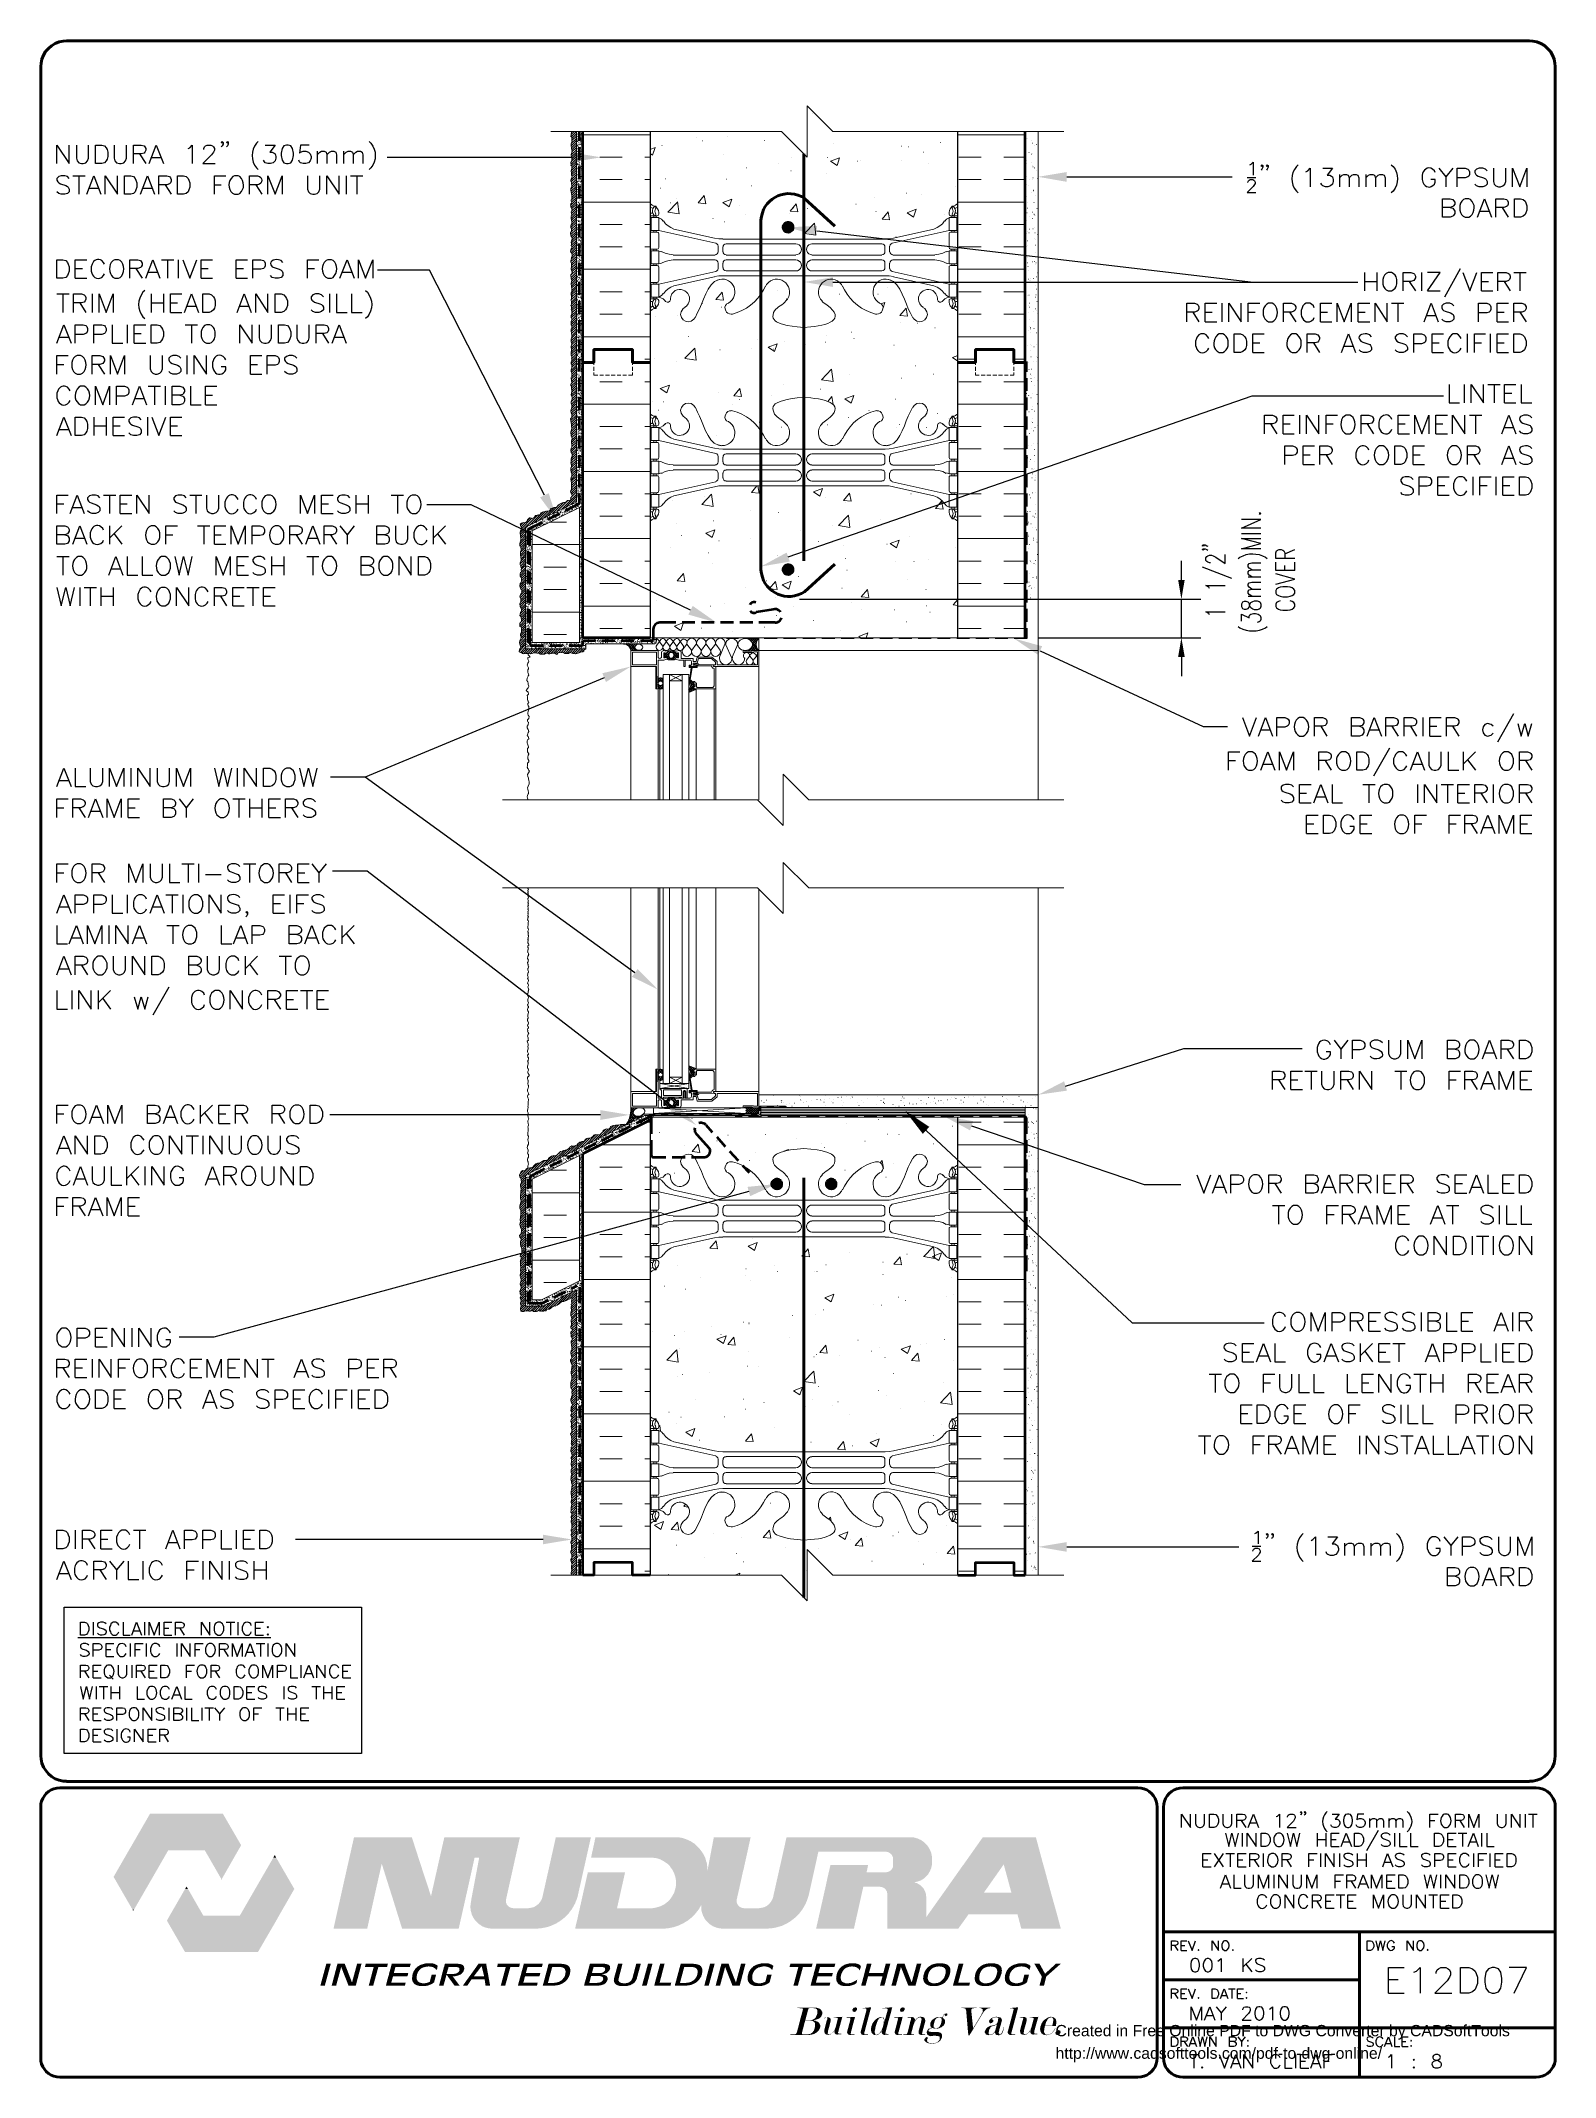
# Model space of a CAD drawing. Header units: millimetres. Extents: x 14 to 201, y 16 to 268.
import ezdxf

# ---------------------------------------------------------------- set-up
doc = ezdxf.new("R2010")
doc.units = ezdxf.units.MM
doc.header["$MEASUREMENT"] = 0
doc.layers.get('0').update_dxf_attribs({"linetype": 'CONTINUOUS'})
doc.layers.add('1FFCBD0', color=7, linetype='CONTINUOUS')
doc.styles.add('1FFCC60', font='Arial.ttf')

# ---------------------------------------------------------------- blocks, each defined once
blk = doc.blocks.new('3603D60')
at = {"layer": '1FFCBD0', "color": 0, "true_color": 0x000001, "style": '1FFCC60'}
for s, p in [('Created in Free Online PDF to DWG Converter by CADSoftTools', (0, 0)), ('http://www.cadsofttools.com/pdf-to-dwg-online/', (0, -2))]:
    blk.add_text(s, height=1, dxfattribs=at).set_placement(p)

msp = doc.modelspace()

# ---------------------------------------------------------------- hatches: boundary and pattern name
at = {"true_color": 0x000007}
for points in [[(79.63, 253.87), (83.19, 253.28), (79.63, 252.69)], [(140.84, 250.25), (137.29, 250.87), (140.84, 251.46)], [(105.75, 244.73), (106.93, 244.62), (105.73, 244.62)], [(105.73, 244.62), (106.91, 244.5), (105.75, 244.5)], [(105.73, 244.62), (106.93, 244.62), (106.91, 244.5)], [(105.77, 244.83), (106.91, 244.73), (105.75, 244.73)], [(105.75, 244.73), (106.91, 244.73), (106.93, 244.62)], [(105.83, 244.92), (106.89, 244.83), (105.77, 244.83)], [(105.77, 244.83), (106.89, 244.83), (106.91, 244.73)], [(105.9, 245.03), (106.85, 244.92), (105.83, 244.92)], [(105.83, 244.92), (106.85, 244.92), (106.89, 244.83)], [(105.98, 245.09), (106.76, 245.03), (105.9, 245.03)], [(105.9, 245.03), (106.76, 245.03), (106.85, 244.92)], [(106.07, 245.15), (106.7, 245.09), (105.98, 245.09)], [(105.98, 245.09), (106.7, 245.09), (106.76, 245.03)], [(106.17, 245.19), (106.6, 245.15), (106.07, 245.15)], [(106.07, 245.15), (106.6, 245.15), (106.7, 245.09)], [(106.28, 245.22), (106.49, 245.19), (106.17, 245.19)], [(106.17, 245.19), (106.49, 245.19), (106.6, 245.15)], [(106.28, 245.22), (106.38, 245.22), (106.49, 245.19)], [(109.81, 243.61), (106.34, 244.62), (109.94, 244.79)], [(105.75, 244.5), (106.89, 244.39), (105.77, 244.39)], [(105.75, 244.5), (106.91, 244.5), (106.89, 244.39)], [(105.77, 244.39), (106.85, 244.31), (105.83, 244.31)], [(105.77, 244.39), (106.89, 244.39), (106.85, 244.31)], [(105.83, 244.31), (106.76, 244.22), (105.9, 244.22)], [(105.83, 244.31), (106.85, 244.31), (106.76, 244.22)], [(105.9, 244.22), (106.7, 244.14), (105.98, 244.14)], [(105.9, 244.22), (106.76, 244.22), (106.7, 244.14)], [(105.98, 244.14), (106.6, 244.07), (106.07, 244.07)], [(105.98, 244.14), (106.7, 244.14), (106.6, 244.07)], [(106.07, 244.07), (106.49, 244.05), (106.17, 244.05)], [(106.07, 244.07), (106.6, 244.07), (106.49, 244.05)], [(106.17, 244.05), (106.38, 244.03), (106.28, 244.03)], [(106.17, 244.05), (106.49, 244.05), (106.38, 244.03)], [(111.89, 237.24), (108.31, 237.85), (111.89, 238.44)], [(76.71, 211.71), (77.81, 208.26), (75.65, 211.18)], [(106.55, 203.24), (102.98, 202.63), (106.17, 204.36)], [(105.75, 202.35), (106.93, 202.25), (105.73, 202.25)], [(105.73, 202.25), (106.91, 202.14), (105.75, 202.14)], [(105.73, 202.25), (106.93, 202.25), (106.91, 202.14)], [(105.77, 202.46), (106.91, 202.35), (105.75, 202.35)], [(105.75, 202.35), (106.91, 202.35), (106.93, 202.25)], [(105.75, 202.14), (106.89, 202.04), (105.77, 202.04)], [(105.75, 202.14), (106.91, 202.14), (106.89, 202.04)], [(105.83, 202.57), (106.89, 202.46), (105.77, 202.46)], [(105.77, 202.46), (106.89, 202.46), (106.91, 202.35)], [(105.77, 202.04), (106.85, 201.93), (105.83, 201.93)], [(105.77, 202.04), (106.89, 202.04), (106.85, 201.93)], [(105.9, 202.65), (106.85, 202.57), (105.83, 202.57)], [(105.83, 202.57), (106.85, 202.57), (106.89, 202.46)], [(105.83, 201.93), (106.76, 201.85), (105.9, 201.85)], [(105.83, 201.93), (106.85, 201.93), (106.76, 201.85)], [(105.98, 202.71), (106.76, 202.65), (105.9, 202.65)], [(105.9, 202.65), (106.76, 202.65), (106.85, 202.57)], [(105.9, 201.85), (106.7, 201.76), (105.98, 201.76)], [(105.9, 201.85), (106.76, 201.85), (106.7, 201.76)], [(106.07, 202.78), (106.7, 202.71), (105.98, 202.71)], [(105.98, 202.71), (106.7, 202.71), (106.76, 202.65)], [(105.98, 201.76), (106.6, 201.72), (106.07, 201.72)], [(105.98, 201.76), (106.7, 201.76), (106.6, 201.72)], [(106.17, 202.82), (106.6, 202.78), (106.07, 202.78)], [(106.07, 202.78), (106.6, 202.78), (106.7, 202.71)], [(106.07, 201.72), (106.49, 201.68), (106.17, 201.68)], [(106.07, 201.72), (106.6, 201.72), (106.49, 201.68)], [(106.28, 202.84), (106.49, 202.82), (106.17, 202.82)], [(106.17, 202.82), (106.49, 202.82), (106.6, 202.78)], [(106.28, 202.84), (106.38, 202.84), (106.49, 202.82)], [(106.17, 201.68), (106.38, 201.65), (106.28, 201.65)], [(106.17, 201.68), (106.49, 201.68), (106.38, 201.65)], [(154.62, 200.98), (155.43, 200.98), (155.02, 198.59)], [(94.53, 197.76), (97.49, 195.69), (94, 196.68)], [(137.29, 191.69), (134.3, 193.72), (137.79, 192.76)], [(154.62, 191.45), (155.43, 191.45), (155.02, 193.82)], [(83.35, 189.42), (86.87, 190.25), (83.8, 188.34)], [(87.71, 152.8), (90.25, 150.24), (87.02, 151.85)], [(140.86, 137.75), (137.29, 137.24), (140.5, 138.9)], [(92.52, 136.14), (94.97, 133.48), (91.78, 135.19)], [(83.12, 135.34), (86.7, 134.75), (83.12, 134.13)], [(87.91, 134.56), (87.99, 134.37), (87.57, 134.37)], [(87.57, 134.37), (87.99, 134.37), (87.65, 134.2)], [(88.14, 134.66), (88.35, 134.56), (87.91, 134.56)], [(87.91, 134.56), (88.35, 134.56), (87.99, 134.37)], [(88.26, 134.73), (88.31, 134.66), (88.14, 134.66)], [(88.14, 134.66), (88.31, 134.66), (88.35, 134.56)], [(89.07, 134.85), (89.85, 134.66), (89.07, 134.66)], [(89.07, 134.85), (89.85, 134.85), (89.85, 134.66)], [(90.66, 134.85), (91.44, 134.66), (90.66, 134.66)], [(90.66, 134.85), (91.44, 134.85), (91.44, 134.66)], [(92.24, 134.85), (93.03, 134.66), (92.24, 134.66)], [(92.24, 134.85), (93.03, 134.85), (93.03, 134.66)], [(93.83, 134.85), (94.61, 134.66), (93.83, 134.66)], [(93.83, 134.85), (94.61, 134.85), (94.61, 134.66)], [(95.42, 134.85), (96.2, 134.66), (95.42, 134.66)], [(95.42, 134.85), (96.2, 134.85), (96.2, 134.66)], [(97.01, 134.85), (97.79, 134.66), (97.01, 134.66)], [(97.01, 134.85), (97.79, 134.85), (97.79, 134.66)], [(98.59, 134.85), (99.38, 134.66), (98.59, 134.66)], [(98.59, 134.85), (99.38, 134.85), (99.38, 134.66)], [(100.18, 134.85), (100.96, 134.66), (100.18, 134.66)], [(100.18, 134.85), (100.96, 134.85), (100.96, 134.66)], [(101.77, 134.85), (102.55, 134.66), (101.77, 134.66)], [(101.77, 134.85), (102.55, 134.85), (102.55, 134.66)], [(102.76, 135.68), (102.95, 135.66), (102.74, 135.66)], [(102.74, 135.66), (102.95, 135.64), (102.74, 135.64)], [(102.74, 135.66), (102.95, 135.66), (102.95, 135.64)], [(102.74, 135.64), (102.95, 135.3), (102.74, 135.3)], [(102.74, 135.64), (102.95, 135.64), (102.95, 135.3)], [(102.79, 135.74), (102.95, 135.72), (102.76, 135.72)], [(102.76, 135.72), (102.95, 135.68), (102.76, 135.68)], [(102.76, 135.72), (102.95, 135.72), (102.95, 135.68)], [(102.76, 135.68), (102.95, 135.68), (102.95, 135.66)], [(102.81, 135.78), (102.95, 135.74), (102.79, 135.74)], [(102.79, 135.74), (102.95, 135.74), (102.95, 135.72)], [(102.83, 135.81), (102.95, 135.78), (102.81, 135.78)], [(102.81, 135.78), (102.95, 135.78), (102.95, 135.74)], [(102.85, 135.83), (102.95, 135.81), (102.83, 135.81)], [(102.83, 135.81), (102.95, 135.81), (102.95, 135.78)], [(102.89, 135.85), (102.95, 135.83), (102.85, 135.83)], [(102.85, 135.83), (102.95, 135.83), (102.95, 135.81)], [(102.89, 135.85), (102.95, 135.85), (102.95, 135.83)], [(103.74, 135.85), (104.54, 135.66), (103.74, 135.66)], [(103.74, 135.85), (104.54, 135.85), (104.54, 135.66)], [(105.33, 135.85), (106.09, 135.83), (105.33, 135.83)], [(105.33, 135.85), (106.07, 135.85), (106.09, 135.83)], [(105.33, 135.83), (106.11, 135.81), (105.33, 135.81)], [(105.33, 135.83), (106.09, 135.83), (106.11, 135.81)], [(105.33, 135.81), (106.13, 135.78), (105.33, 135.78)], [(105.33, 135.81), (106.11, 135.81), (106.13, 135.78)], [(105.33, 135.78), (106.13, 135.76), (105.33, 135.76)], [(105.33, 135.78), (106.13, 135.78), (106.13, 135.76)], [(105.33, 135.76), (106.13, 135.74), (105.33, 135.74)], [(105.33, 135.76), (106.13, 135.76), (106.13, 135.74)], [(105.33, 135.74), (106.13, 135.72), (105.33, 135.72)], [(105.33, 135.74), (106.13, 135.74), (106.13, 135.72)], [(105.33, 135.72), (106.11, 135.7), (105.33, 135.7)], [(105.33, 135.72), (106.13, 135.72), (106.11, 135.7)], [(105.33, 135.7), (106.09, 135.68), (105.33, 135.68)], [(105.33, 135.7), (106.11, 135.7), (106.09, 135.68)], [(105.33, 135.68), (106.09, 135.66), (105.33, 135.66)], [(105.33, 135.68), (106.09, 135.68), (106.09, 135.66)], [(123.02, 132.4), (120.8, 135.28), (123.82, 133.27)], [(128.86, 132.84), (125.67, 134.56), (129.24, 133.98)], [(101.32, 125.84), (104.94, 126.2), (101.64, 124.69)], [(104.35, 126.3), (105.54, 126.2), (104.33, 126.2)], [(104.33, 126.2), (105.52, 126.09), (104.35, 126.09)], [(104.33, 126.2), (105.54, 126.2), (105.52, 126.09)], [(104.37, 126.41), (105.52, 126.3), (104.35, 126.3)], [(104.35, 126.3), (105.52, 126.3), (105.54, 126.2)], [(104.35, 126.09), (105.49, 125.98), (104.37, 125.98)], [(104.35, 126.09), (105.52, 126.09), (105.49, 125.98)], [(104.44, 126.51), (105.49, 126.41), (104.37, 126.41)], [(104.37, 126.41), (105.49, 126.41), (105.52, 126.3)], [(104.5, 126.6), (105.43, 126.51), (104.44, 126.51)], [(104.44, 126.51), (105.43, 126.51), (105.49, 126.41)], [(104.58, 126.68), (105.37, 126.6), (104.5, 126.6)], [(104.5, 126.6), (105.37, 126.6), (105.43, 126.51)], [(104.67, 126.72), (105.28, 126.68), (104.58, 126.68)], [(104.58, 126.68), (105.28, 126.68), (105.37, 126.6)], [(104.77, 126.77), (105.2, 126.72), (104.67, 126.72)], [(104.67, 126.72), (105.2, 126.72), (105.28, 126.68)], [(104.88, 126.79), (105.09, 126.77), (104.77, 126.77)], [(104.77, 126.77), (105.09, 126.77), (105.2, 126.72)], [(104.88, 126.79), (104.99, 126.79), (105.09, 126.77)], [(111.1, 126.3), (112.27, 126.2), (111.08, 126.2)], [(111.08, 126.2), (112.27, 126.09), (111.1, 126.09)], [(111.08, 126.2), (112.27, 126.2), (112.27, 126.09)], [(111.12, 126.41), (112.27, 126.3), (111.1, 126.3)], [(111.1, 126.3), (112.27, 126.3), (112.27, 126.2)], [(111.1, 126.09), (112.23, 125.98), (111.12, 125.98)], [(111.1, 126.09), (112.27, 126.09), (112.23, 125.98)], [(111.17, 126.51), (112.23, 126.41), (111.12, 126.41)], [(111.12, 126.41), (112.23, 126.41), (112.27, 126.3)], [(111.23, 126.6), (112.18, 126.51), (111.17, 126.51)], [(111.17, 126.51), (112.18, 126.51), (112.23, 126.41)], [(111.32, 126.68), (112.12, 126.6), (111.23, 126.6)], [(111.23, 126.6), (112.12, 126.6), (112.18, 126.51)], [(111.42, 126.72), (112.04, 126.68), (111.32, 126.68)], [(111.32, 126.68), (112.04, 126.68), (112.12, 126.6)], [(111.53, 126.77), (111.95, 126.72), (111.42, 126.72)], [(111.42, 126.72), (111.95, 126.72), (112.04, 126.68)], [(111.63, 126.79), (111.84, 126.77), (111.53, 126.77)], [(111.53, 126.77), (111.84, 126.77), (111.95, 126.72)], [(111.63, 126.79), (111.74, 126.79), (111.84, 126.77)], [(104.37, 125.98), (105.43, 125.88), (104.44, 125.88)], [(104.37, 125.98), (105.49, 125.98), (105.43, 125.88)], [(104.44, 125.88), (105.37, 125.79), (104.5, 125.79)], [(104.44, 125.88), (105.43, 125.88), (105.37, 125.79)], [(104.5, 125.79), (105.28, 125.73), (104.58, 125.73)], [(104.5, 125.79), (105.37, 125.79), (105.28, 125.73)], [(104.58, 125.73), (105.2, 125.67), (104.67, 125.67)], [(104.58, 125.73), (105.28, 125.73), (105.2, 125.67)], [(104.67, 125.67), (105.09, 125.62), (104.77, 125.62)], [(104.67, 125.67), (105.2, 125.67), (105.09, 125.62)], [(104.77, 125.62), (104.99, 125.6), (104.88, 125.6)], [(104.77, 125.62), (105.09, 125.62), (104.99, 125.6)], [(111.12, 125.98), (112.18, 125.88), (111.17, 125.88)], [(111.12, 125.98), (112.23, 125.98), (112.18, 125.88)], [(111.17, 125.88), (112.12, 125.79), (111.23, 125.79)], [(111.17, 125.88), (112.18, 125.88), (112.12, 125.79)], [(111.23, 125.79), (112.04, 125.73), (111.32, 125.73)], [(111.23, 125.79), (112.12, 125.79), (112.04, 125.73)], [(111.32, 125.73), (111.95, 125.67), (111.42, 125.67)], [(111.32, 125.73), (112.04, 125.73), (111.95, 125.67)], [(111.42, 125.67), (111.84, 125.62), (111.53, 125.62)], [(111.42, 125.67), (111.95, 125.67), (111.84, 125.62)], [(111.53, 125.62), (111.74, 125.6), (111.63, 125.6)], [(111.53, 125.62), (111.84, 125.62), (111.74, 125.6)], [(76.01, 82.78), (79.59, 82.19), (76.01, 81.6)], [(140.84, 80.67), (137.29, 81.28), (140.84, 81.87)], [(27.37, 48.24), (38.65, 44.34), (25.12, 44.34)], [(27.37, 48.24), (36.39, 48.24), (38.65, 44.34)], [(24.76, 43.73), (27.73, 40.43), (22.86, 40.43)], [(24.76, 43.73), (29.63, 43.73), (27.73, 40.43)], [(25.12, 44.34), (38.29, 43.73), (24.76, 43.73)], [(25.12, 44.34), (38.65, 44.34), (38.29, 43.73)], [(34.14, 43.73), (36.26, 40.17), (36.19, 40.17)], [(34.14, 43.73), (38.29, 43.73), (36.26, 40.17)], [(82.06, 43.31), (96.08, 42.8), (81.96, 42.8)], [(82.17, 43.77), (95.82, 43.31), (82.06, 43.31)], [(82.06, 43.31), (95.82, 43.31), (96.08, 42.8)], [(82.25, 44.17), (95.5, 43.77), (82.17, 43.77)], [(82.17, 43.77), (95.5, 43.77), (95.82, 43.31)], [(82.34, 44.56), (95.14, 44.17), (82.25, 44.17)], [(82.25, 44.17), (95.14, 44.17), (95.5, 43.77)], [(82.4, 44.85), (94.72, 44.56), (82.34, 44.56)], [(82.34, 44.56), (94.72, 44.56), (95.14, 44.17)], [(82.44, 45.08), (94.26, 44.85), (82.4, 44.85)], [(82.4, 44.85), (94.26, 44.85), (94.72, 44.56)], [(82.49, 45.25), (93.75, 45.08), (82.44, 45.08)], [(82.44, 45.08), (93.75, 45.08), (94.26, 44.85)], [(82.51, 45.34), (93.22, 45.25), (82.49, 45.25)], [(82.49, 45.25), (93.22, 45.25), (93.75, 45.08)], [(82.51, 45.34), (92.67, 45.34), (93.22, 45.25)], [(97.15, 45.34), (100.8, 41.21), (96.37, 41.21)], [(97.15, 45.34), (101.71, 45.34), (100.8, 41.21)], [(105.75, 43.54), (108.92, 38.25), (104.56, 38.25)], [(105.85, 43.98), (123.99, 43.56), (105.75, 43.56)], [(105.75, 43.56), (124.02, 43.54), (105.75, 43.54)], [(105.75, 43.56), (123.99, 43.56), (124.02, 43.54)], [(105.75, 43.54), (110.09, 43.54), (108.92, 38.25)], [(105.94, 44.37), (123.8, 43.98), (105.85, 43.98)], [(105.85, 43.98), (123.8, 43.98), (123.99, 43.56)], [(106, 44.7), (123.53, 44.37), (105.94, 44.37)], [(105.94, 44.37), (123.53, 44.37), (123.8, 43.98)], [(106.07, 44.98), (123.19, 44.7), (106, 44.7)], [(106, 44.7), (123.19, 44.7), (123.53, 44.37)], [(106.11, 45.17), (122.81, 44.98), (106.07, 44.98)], [(106.07, 44.98), (122.81, 44.98), (123.19, 44.7)], [(106.15, 45.3), (122.39, 45.17), (106.11, 45.17)], [(106.11, 45.17), (122.39, 45.17), (122.81, 44.98)], [(106.15, 45.34), (121.94, 45.3), (106.15, 45.3)], [(106.15, 45.34), (121.45, 45.34), (121.94, 45.3)], [(106.15, 45.3), (121.94, 45.3), (122.39, 45.17)], [(118.45, 43.54), (124.02, 43.52), (118.62, 43.52)], [(118.45, 43.54), (124.02, 43.54), (124.02, 43.52)], [(118.62, 43.52), (124.04, 43.46), (118.79, 43.46)], [(118.62, 43.52), (124.02, 43.52), (124.04, 43.46)], [(118.79, 43.46), (124.06, 43.37), (118.94, 43.37)], [(118.79, 43.46), (124.04, 43.46), (124.06, 43.37)], [(118.94, 43.37), (124.08, 43.26), (119.08, 43.26)], [(118.94, 43.37), (124.06, 43.37), (124.08, 43.26)], [(119.08, 43.26), (124.12, 43.14), (119.19, 43.14)], [(119.08, 43.26), (124.08, 43.26), (124.12, 43.14)], [(119.19, 43.14), (124.12, 43.1), (119.21, 43.1)], [(119.19, 43.14), (124.12, 43.14), (124.12, 43.1)], [(119.21, 43.1), (124.14, 42.97), (119.27, 42.97)], [(119.21, 43.1), (124.12, 43.1), (124.14, 42.97)], [(119.27, 42.97), (124.14, 42.8), (119.34, 42.8)], [(119.27, 42.97), (124.14, 42.97), (124.14, 42.8)], [(130.45, 45.34), (137.92, 41.95), (128.06, 41.95)], [(130.45, 45.34), (137.01, 45.34), (137.92, 41.95)], [(22.86, 40.43), (25.38, 36.36), (25.21, 36.36)], [(22.86, 40.43), (27.73, 40.43), (25.38, 36.36)], [(81.56, 41), (85.17, 36.55), (80.56, 36.55)], [(81.56, 41), (86.17, 41), (85.17, 36.55)], [(89.58, 42.8), (96.1, 42.74), (90.06, 42.74)], [(89.58, 42.8), (96.08, 42.8), (96.1, 42.74)], [(90.06, 42.74), (96.14, 42.59), (90.53, 42.59)], [(90.06, 42.74), (96.1, 42.74), (96.14, 42.59)], [(90.53, 42.59), (96.2, 42.35), (90.97, 42.35)], [(90.53, 42.59), (96.14, 42.59), (96.2, 42.35)], [(90.97, 42.35), (96.24, 42.27), (91.08, 42.27)], [(90.97, 42.35), (96.2, 42.35), (96.24, 42.27)], [(91.08, 42.27), (96.29, 42.08), (91.38, 42.08)], [(91.08, 42.27), (96.24, 42.27), (96.29, 42.08)], [(91.38, 42.08), (96.33, 41.74), (91.72, 41.74)], [(91.38, 42.08), (96.29, 42.08), (96.33, 41.74)], [(91.72, 41.74), (96.35, 41.72), (91.72, 41.72)], [(91.72, 41.74), (96.33, 41.74), (96.35, 41.72)], [(91.72, 41.72), (96.35, 41.32), (92.01, 41.32)], [(91.72, 41.72), (96.35, 41.72), (96.35, 41.32)], [(92.01, 41.32), (96.37, 41.21), (92.07, 41.21)], [(92.01, 41.32), (96.35, 41.32), (96.37, 41.21)], [(92.07, 41.21), (96.37, 41.17), (92.1, 41.17)], [(92.07, 41.21), (96.37, 41.21), (96.37, 41.17)], [(92.1, 41.17), (100.71, 40.89), (92.24, 40.89)], [(92.1, 41.17), (100.77, 41.17), (100.71, 40.89)], [(92.24, 40.89), (100.61, 40.41), (92.39, 40.41)], [(92.24, 40.89), (100.71, 40.89), (100.61, 40.41)], [(92.39, 40.41), (100.5, 39.92), (92.48, 39.92)], [(92.39, 40.41), (100.61, 40.41), (100.5, 39.92)], [(96.37, 41.21), (100.77, 41.17), (96.37, 41.17)], [(96.37, 41.21), (100.8, 41.21), (100.77, 41.17)], [(111.25, 40.45), (123.08, 40.17), (111.19, 40.17)], [(111.32, 40.75), (123.4, 40.45), (111.25, 40.45)], [(111.25, 40.45), (123.4, 40.45), (123.08, 40.17)], [(111.38, 41), (123.68, 40.75), (111.32, 40.75)], [(111.32, 40.75), (123.68, 40.75), (123.4, 40.45)], [(111.59, 41.91), (116.06, 41), (111.38, 41)], [(111.38, 41), (123.82, 41), (123.68, 40.75)], [(111.59, 41.91), (116.25, 41.91), (116.06, 41)], [(118.6, 41.02), (123.82, 41), (118.45, 41)], [(118.74, 41.06), (123.82, 41.02), (118.6, 41.02)], [(118.6, 41.02), (123.82, 41.02), (123.82, 41)], [(118.87, 41.11), (123.87, 41.06), (118.74, 41.06)], [(118.74, 41.06), (123.87, 41.06), (123.82, 41.02)], [(118.89, 41.13), (123.89, 41.11), (118.87, 41.11)], [(118.87, 41.11), (123.89, 41.11), (123.87, 41.06)], [(119.02, 41.21), (123.89, 41.13), (118.89, 41.13)], [(118.89, 41.13), (123.89, 41.13), (123.89, 41.11)], [(119.13, 41.32), (123.93, 41.21), (119.02, 41.21)], [(119.02, 41.21), (123.93, 41.21), (123.89, 41.13)], [(119.23, 41.44), (123.97, 41.32), (119.13, 41.32)], [(119.13, 41.32), (123.97, 41.32), (123.93, 41.21)], [(119.25, 41.49), (124.04, 41.44), (119.23, 41.44)], [(119.23, 41.44), (124.04, 41.44), (123.97, 41.32)], [(119.3, 41.59), (124.06, 41.49), (119.25, 41.49)], [(119.25, 41.49), (124.06, 41.49), (124.04, 41.44)], [(119.34, 41.74), (124.08, 41.59), (119.3, 41.59)], [(119.3, 41.59), (124.08, 41.59), (124.06, 41.49)], [(119.34, 42.8), (124.16, 42.63), (119.34, 42.63)], [(119.34, 42.8), (124.14, 42.8), (124.16, 42.63)], [(119.34, 42.63), (124.16, 42.31), (119.34, 42.31)], [(119.34, 42.63), (124.16, 42.63), (124.16, 42.31)], [(119.34, 42.31), (124.14, 41.91), (119.34, 41.91)], [(119.34, 42.31), (124.16, 42.31), (124.14, 41.91)], [(119.34, 41.91), (124.14, 41.89), (119.34, 41.89)], [(119.34, 41.91), (124.14, 41.91), (124.14, 41.89)], [(119.34, 41.89), (124.1, 41.74), (119.34, 41.74)], [(119.34, 41.89), (124.14, 41.89), (124.1, 41.74)], [(119.34, 41.74), (124.1, 41.74), (124.08, 41.59)], [(128.02, 41.91), (130.58, 38.48), (125.6, 38.48)], [(128.06, 41.95), (132.99, 41.91), (128.02, 41.91)], [(128.02, 41.91), (132.99, 41.91), (130.58, 38.48)], [(128.06, 41.95), (133.03, 41.95), (132.99, 41.91)], [(133.03, 41.95), (137.94, 41.91), (133.05, 41.91)], [(133.03, 41.95), (137.92, 41.95), (137.94, 41.91)], [(133.05, 41.91), (138.87, 38.48), (133.98, 38.48)], [(133.05, 41.91), (137.94, 41.91), (138.87, 38.48)], [(36.19, 40.17), (36.26, 40.17), (36.22, 40.13)], [(92.01, 38.04), (99.99, 37.66), (91.74, 37.66)], [(92.24, 38.48), (100.08, 38.04), (92.01, 38.04)], [(92.01, 38.04), (100.08, 38.04), (99.99, 37.66)], [(92.39, 38.95), (100.18, 38.48), (92.24, 38.48)], [(92.24, 38.48), (100.18, 38.48), (100.08, 38.04)], [(92.48, 39.43), (100.29, 38.95), (92.39, 38.95)], [(92.39, 38.95), (100.29, 38.95), (100.18, 38.48)], [(92.48, 39.92), (100.39, 39.43), (92.48, 39.43)], [(92.48, 39.92), (100.5, 39.92), (100.39, 39.43)], [(92.48, 39.43), (100.39, 39.43), (100.29, 38.95)], [(104.5, 37.97), (108.73, 37.63), (104.39, 37.63)], [(104.56, 38.25), (108.84, 37.97), (104.5, 37.97)], [(104.5, 37.97), (108.84, 37.97), (108.73, 37.63)], [(104.56, 38.25), (108.92, 38.25), (108.84, 37.97)], [(110.98, 39.2), (114.49, 34.01), (109.81, 34.01)], [(111, 39.26), (122.91, 39.2), (110.98, 39.2)], [(110.98, 39.2), (115.65, 39.2), (114.49, 34.01)], [(111.04, 39.48), (122.87, 39.26), (111, 39.26)], [(111, 39.26), (122.87, 39.26), (122.91, 39.2)], [(111.08, 39.65), (122.6, 39.48), (111.04, 39.48)], [(111.04, 39.48), (122.6, 39.48), (122.87, 39.26)], [(111.1, 39.75), (122.28, 39.65), (111.08, 39.65)], [(111.08, 39.65), (122.28, 39.65), (122.6, 39.48)], [(111.12, 39.84), (121.94, 39.75), (111.1, 39.75)], [(111.1, 39.75), (121.94, 39.75), (122.28, 39.65)], [(111.15, 39.96), (122.34, 39.84), (111.12, 39.84)], [(111.12, 39.84), (122.34, 39.84), (121.94, 39.75)], [(111.19, 40.17), (122.72, 39.96), (111.15, 39.96)], [(111.15, 39.96), (122.72, 39.96), (122.34, 39.84)], [(111.19, 40.17), (123.08, 40.17), (122.72, 39.96)], [(117.73, 39.2), (122.94, 39.18), (117.88, 39.18)], [(117.73, 39.2), (122.91, 39.2), (122.94, 39.18)], [(117.88, 39.18), (122.98, 39.14), (118.03, 39.14)], [(117.88, 39.18), (122.94, 39.18), (122.98, 39.14)], [(118.03, 39.14), (123.02, 39.07), (118.17, 39.07)], [(118.03, 39.14), (122.98, 39.14), (123.02, 39.07)], [(118.17, 39.07), (123.11, 38.99), (118.3, 38.99)], [(118.17, 39.07), (123.02, 39.07), (123.11, 38.99)], [(118.3, 38.99), (123.17, 38.88), (118.41, 38.88)], [(118.3, 38.99), (123.11, 38.99), (123.17, 38.88)], [(118.41, 38.88), (123.23, 38.74), (118.49, 38.74)], [(118.41, 38.88), (123.17, 38.88), (123.23, 38.74)], [(118.49, 38.74), (123.27, 38.67), (118.53, 38.67)], [(118.49, 38.74), (123.23, 38.74), (123.27, 38.67)], [(118.53, 38.67), (123.3, 38.61), (118.58, 38.61)], [(118.53, 38.67), (123.27, 38.67), (123.3, 38.61)], [(118.58, 38.61), (123.36, 38.46), (118.6, 38.46)], [(118.58, 38.61), (123.3, 38.61), (123.36, 38.46)], [(118.6, 38.46), (123.4, 38.33), (118.62, 38.33)], [(118.6, 38.46), (123.36, 38.46), (123.4, 38.33)], [(118.62, 38.33), (123.4, 38.29), (118.62, 38.29)], [(118.62, 38.33), (123.4, 38.33), (123.4, 38.29)], [(118.62, 38.29), (123.44, 37.97), (118.62, 37.97)], [(118.62, 38.29), (123.4, 38.29), (123.44, 37.97)], [(118.62, 37.97), (123.44, 35.62), (118.62, 35.62)], [(118.62, 37.97), (123.44, 37.97), (123.44, 35.62)], [(125.6, 38.48), (139.62, 35.81), (123.7, 35.81)], [(125.6, 38.48), (138.87, 38.48), (139.62, 35.81)], [(25.21, 36.36), (25.38, 36.36), (25.29, 36.22)], [(80.31, 35.41), (93.94, 35.03), (80.22, 35.03)], [(80.41, 35.88), (94.42, 35.41), (80.31, 35.41)], [(80.31, 35.41), (94.42, 35.41), (93.94, 35.03)], [(80.52, 36.36), (94.87, 35.88), (80.41, 35.88)], [(80.41, 35.88), (94.87, 35.88), (94.42, 35.41)], [(80.56, 36.55), (95.25, 36.36), (80.52, 36.36)], [(80.52, 36.36), (95.25, 36.36), (94.87, 35.88)], [(80.56, 36.55), (95.38, 36.55), (95.25, 36.36)], [(90.06, 36.64), (95.38, 36.55), (89.58, 36.55)], [(90.53, 36.79), (95.42, 36.64), (90.06, 36.64)], [(90.06, 36.64), (95.42, 36.64), (95.38, 36.55)], [(90.76, 36.89), (95.5, 36.79), (90.53, 36.79)], [(90.53, 36.79), (95.5, 36.79), (95.42, 36.64)], [(90.8, 36.91), (95.57, 36.89), (90.76, 36.89)], [(90.76, 36.89), (95.57, 36.89), (95.5, 36.79)], [(90.8, 36.91), (95.59, 36.91), (95.57, 36.89)], [(90.97, 37), (100.16, 36.91), (90.8, 36.91)], [(91.02, 37.02), (100.1, 37), (90.97, 37)], [(90.97, 37), (100.1, 37), (100.16, 36.91)], [(91.21, 37.17), (100.08, 37.02), (91.02, 37.02)], [(91.02, 37.02), (100.08, 37.02), (100.1, 37)], [(91.38, 37.3), (100.01, 37.17), (91.21, 37.17)], [(91.21, 37.17), (100.01, 37.17), (100.08, 37.02)], [(91.42, 37.34), (99.99, 37.3), (91.38, 37.3)], [(91.38, 37.3), (99.99, 37.3), (100.01, 37.17)], [(91.59, 37.49), (99.97, 37.34), (91.42, 37.34)], [(91.42, 37.34), (99.97, 37.34), (99.99, 37.3)], [(91.72, 37.63), (99.97, 37.49), (91.59, 37.49)], [(91.59, 37.49), (99.97, 37.49), (99.97, 37.34)], [(91.74, 37.66), (99.99, 37.63), (91.72, 37.63)], [(91.72, 37.63), (99.99, 37.63), (99.97, 37.49)], [(91.74, 37.66), (99.99, 37.66), (99.99, 37.63)], [(95.59, 36.91), (100.16, 36.89), (95.59, 36.89)], [(95.59, 36.91), (100.16, 36.91), (100.16, 36.89)], [(95.59, 36.89), (100.29, 36.79), (95.59, 36.79)], [(95.59, 36.89), (100.16, 36.89), (100.29, 36.79)], [(95.59, 36.79), (100.41, 36.68), (95.59, 36.68)], [(95.59, 36.79), (100.29, 36.79), (100.41, 36.68)], [(95.59, 36.68), (100.56, 36.62), (95.59, 36.62)], [(95.59, 36.68), (100.41, 36.68), (100.56, 36.62)], [(95.59, 36.62), (100.71, 36.58), (95.59, 36.58)], [(95.59, 36.62), (100.56, 36.62), (100.71, 36.58)], [(95.59, 36.58), (100.88, 36.55), (95.59, 36.55)], [(95.59, 36.58), (100.71, 36.58), (100.88, 36.55)], [(95.59, 36.55), (108.16, 36.47), (95.59, 36.47)], [(95.59, 36.55), (108.2, 36.55), (108.16, 36.47)], [(95.59, 36.47), (108.14, 36.43), (95.59, 36.43)], [(95.59, 36.47), (108.16, 36.47), (108.14, 36.43)], [(95.59, 36.43), (107.84, 36.05), (95.67, 36.05)], [(95.59, 36.43), (108.14, 36.43), (107.84, 36.05)], [(95.67, 36.05), (107.74, 35.9), (95.72, 35.9)], [(95.67, 36.05), (107.84, 36.05), (107.74, 35.9)], [(95.72, 35.9), (107.46, 35.62), (95.82, 35.62)], [(95.72, 35.9), (107.74, 35.9), (107.46, 35.62)], [(95.82, 35.62), (107.27, 35.43), (95.93, 35.43)], [(95.82, 35.62), (107.46, 35.62), (107.27, 35.43)], [(95.93, 35.43), (107.02, 35.22), (96.03, 35.22)], [(95.93, 35.43), (107.27, 35.43), (107.02, 35.22)], [(103.08, 36.6), (108.2, 36.55), (102.74, 36.55)], [(103.42, 36.68), (108.23, 36.6), (103.08, 36.6)], [(103.08, 36.6), (108.23, 36.6), (108.2, 36.55)], [(103.74, 36.85), (108.29, 36.68), (103.42, 36.68)], [(103.42, 36.68), (108.29, 36.68), (108.23, 36.6)], [(103.91, 37), (108.37, 36.85), (103.74, 36.85)], [(103.74, 36.85), (108.37, 36.85), (108.29, 36.68)], [(103.99, 37.06), (108.46, 37), (103.91, 37)], [(103.91, 37), (108.46, 37), (108.37, 36.85)], [(104.22, 37.34), (108.5, 37.06), (103.99, 37.06)], [(103.99, 37.06), (108.5, 37.06), (108.46, 37)], [(104.37, 37.61), (108.61, 37.34), (104.22, 37.34)], [(104.22, 37.34), (108.61, 37.34), (108.5, 37.06)], [(104.39, 37.63), (108.73, 37.61), (104.37, 37.61)], [(104.37, 37.61), (108.73, 37.61), (108.61, 37.34)], [(104.39, 37.63), (108.73, 37.63), (108.73, 37.61)], [(118.62, 35.62), (123.44, 35.43), (118.62, 35.43)], [(118.62, 35.62), (123.44, 35.62), (123.44, 35.43)], [(118.62, 35.43), (127.4, 34.01), (118.62, 34.01)], [(118.62, 35.43), (128.42, 35.43), (127.4, 34.01)], [(123.57, 35.62), (128.42, 35.43), (123.44, 35.43)], [(123.7, 35.81), (128.55, 35.62), (123.57, 35.62)], [(123.57, 35.62), (128.55, 35.62), (128.42, 35.43)], [(123.7, 35.81), (128.67, 35.81), (128.55, 35.62)], [(134.73, 35.81), (140.1, 34.01), (135.21, 34.01)], [(134.73, 35.81), (139.62, 35.81), (140.1, 34.01)], [(80.01, 34.08), (90.95, 34.01), (79.99, 34.01)], [(80.03, 34.21), (91.59, 34.08), (80.01, 34.08)], [(80.01, 34.08), (91.59, 34.08), (90.95, 34.01)], [(80.07, 34.42), (92.2, 34.21), (80.03, 34.21)], [(80.03, 34.21), (92.2, 34.21), (91.59, 34.08)], [(80.14, 34.69), (92.82, 34.42), (80.07, 34.42)], [(80.07, 34.42), (92.82, 34.42), (92.2, 34.21)], [(80.22, 35.03), (93.39, 34.69), (80.14, 34.69)], [(80.14, 34.69), (93.39, 34.69), (92.82, 34.42)], [(80.22, 35.03), (93.94, 35.03), (93.39, 34.69)], [(96.03, 35.22), (106.74, 35.01), (96.2, 35.01)], [(96.03, 35.22), (107.02, 35.22), (106.74, 35.01)], [(96.2, 35.01), (106.55, 34.88), (96.31, 34.88)], [(96.2, 35.01), (106.74, 35.01), (106.55, 34.88)], [(96.31, 34.88), (106.19, 34.65), (96.54, 34.65)], [(96.31, 34.88), (106.55, 34.88), (106.19, 34.65)], [(96.54, 34.65), (106.02, 34.59), (96.63, 34.59)], [(96.54, 34.65), (106.19, 34.65), (106.02, 34.59)], [(96.63, 34.59), (105.58, 34.37), (96.94, 34.37)], [(96.63, 34.59), (106.02, 34.59), (105.58, 34.37)], [(96.94, 34.37), (105.45, 34.33), (97.01, 34.33)], [(96.94, 34.37), (105.58, 34.37), (105.45, 34.33)], [(97.01, 34.33), (104.94, 34.18), (97.37, 34.18)], [(97.01, 34.33), (105.45, 34.33), (104.94, 34.18)], [(97.37, 34.18), (104.86, 34.16), (97.41, 34.16)], [(97.37, 34.18), (104.94, 34.18), (104.86, 34.16)], [(97.41, 34.16), (104.29, 34.06), (97.83, 34.06)], [(97.41, 34.16), (104.86, 34.16), (104.29, 34.06)], [(97.83, 34.06), (103.63, 34.01), (98.28, 34.01)], [(97.83, 34.06), (104.22, 34.06), (103.63, 34.01)], [(49.19, 29.68), (49, 26.95), (48.45, 26.95)], [(49.19, 29.68), (49.74, 29.68), (49, 26.95)], [(50.46, 29.27), (50.4, 26.95), (49.85, 26.95)], [(50.46, 29.27), (51.03, 29.27), (50.4, 26.95)], [(50.57, 29.68), (51.63, 29.27), (50.46, 29.27)], [(50.57, 29.68), (51.46, 29.68), (51.63, 29.27)], [(51.03, 29.27), (52.37, 27.35), (51.79, 27.35)], [(51.03, 29.27), (51.63, 29.27), (52.37, 27.35)], [(53, 29.68), (52.94, 27.35), (52.37, 27.35)], [(53, 29.68), (53.55, 29.68), (52.94, 27.35)], [(54.02, 29.49), (56.71, 29.27), (53.97, 29.27)], [(54.08, 29.68), (56.77, 29.49), (54.02, 29.49)], [(54.02, 29.49), (56.77, 29.49), (56.71, 29.27)], [(54.08, 29.68), (56.81, 29.68), (56.77, 29.49)], [(55.05, 29.27), (54.99, 26.95), (54.44, 26.95)], [(55.05, 29.27), (55.63, 29.27), (54.99, 26.95)], [(56.87, 28.13), (57.23, 27.35), (56.66, 27.35)], [(56.94, 28.32), (59.22, 28.13), (56.87, 28.13)], [(56.87, 28.13), (57.45, 28.13), (57.23, 27.35)], [(56.98, 28.53), (59.29, 28.32), (56.94, 28.32)], [(56.94, 28.32), (59.29, 28.32), (59.22, 28.13)], [(57.19, 29.27), (57.55, 28.53), (56.98, 28.53)], [(56.98, 28.53), (59.33, 28.53), (59.29, 28.32)], [(57.23, 29.49), (59.54, 29.27), (57.19, 29.27)], [(57.19, 29.27), (57.74, 29.27), (57.55, 28.53)], [(57.3, 29.68), (59.58, 29.49), (57.23, 29.49)], [(57.23, 29.49), (59.58, 29.49), (59.54, 29.27)], [(57.3, 29.68), (59.65, 29.68), (59.58, 29.49)], [(59.82, 28.05), (60.37, 27.9), (59.8, 27.9)], [(59.8, 27.9), (60.37, 27.81), (59.8, 27.81)], [(59.8, 27.9), (60.37, 27.9), (60.37, 27.81)], [(59.8, 27.81), (60.43, 27.66), (59.82, 27.66)], [(59.8, 27.81), (60.37, 27.81), (60.43, 27.66)], [(59.86, 28.34), (60.39, 28.17), (59.82, 28.17)], [(59.82, 28.17), (60.37, 28.05), (59.82, 28.05)], [(59.82, 28.17), (60.39, 28.17), (60.37, 28.05)], [(59.82, 28.05), (60.37, 28.05), (60.37, 27.9)], [(59.97, 28.66), (60.43, 28.38), (59.86, 28.38)], [(59.86, 28.38), (60.43, 28.36), (59.86, 28.36)], [(59.86, 28.38), (60.43, 28.38), (60.43, 28.36)], [(59.86, 28.36), (60.41, 28.34), (59.86, 28.34)], [(59.86, 28.36), (60.43, 28.36), (60.41, 28.34)], [(59.86, 28.34), (60.41, 28.34), (60.39, 28.17)], [(60.09, 28.89), (60.54, 28.66), (59.97, 28.66)], [(59.97, 28.66), (60.54, 28.66), (60.43, 28.38)], [(60.24, 29.08), (60.71, 28.89), (60.09, 28.89)], [(60.09, 28.89), (60.71, 28.89), (60.54, 28.66)], [(60.26, 29.13), (60.92, 29.08), (60.24, 29.08)], [(60.24, 29.08), (60.92, 29.08), (60.71, 28.89)], [(60.37, 29.21), (61, 29.13), (60.26, 29.13)], [(60.26, 29.13), (61, 29.13), (60.92, 29.08)], [(60.47, 29.29), (61.15, 29.21), (60.37, 29.21)], [(60.37, 29.21), (61.15, 29.21), (61, 29.13)], [(60.52, 29.34), (61.59, 29.32), (60.47, 29.32)], [(60.47, 29.32), (61.49, 29.29), (60.47, 29.29)], [(60.47, 29.32), (61.59, 29.32), (61.49, 29.29)], [(60.47, 29.29), (61.49, 29.29), (61.15, 29.21)], [(60.58, 29.38), (62.97, 29.34), (60.52, 29.34)], [(60.52, 29.34), (61.85, 29.34), (61.59, 29.32)], [(60.62, 29.4), (62.97, 29.38), (60.58, 29.38)], [(60.58, 29.38), (62.97, 29.38), (62.97, 29.34)], [(60.85, 29.53), (62.99, 29.4), (60.62, 29.4)], [(60.62, 29.4), (62.99, 29.4), (62.97, 29.38)], [(61.17, 29.63), (62.84, 29.53), (60.85, 29.53)], [(60.85, 29.53), (62.84, 29.53), (62.99, 29.4)], [(61.24, 29.65), (62.61, 29.63), (61.17, 29.63)], [(61.17, 29.63), (62.61, 29.63), (62.84, 29.53)], [(61.53, 29.72), (62.59, 29.65), (61.24, 29.65)], [(61.24, 29.65), (62.59, 29.65), (62.61, 29.63)], [(61.53, 29.72), (62.34, 29.72), (62.59, 29.65)], [(61.91, 29.74), (62.29, 29.72), (61.62, 29.72)], [(61.85, 29.34), (62.95, 29.32), (62.15, 29.32)], [(61.85, 29.34), (62.97, 29.34), (62.95, 29.32)], [(61.91, 29.74), (61.93, 29.74), (62.29, 29.72)], [(62.23, 28.34), (62.55, 27.45), (62, 27.45)], [(62.15, 29.32), (62.93, 29.23), (62.44, 29.23)], [(62.15, 29.32), (62.95, 29.32), (62.93, 29.23)], [(62.23, 28.34), (62.78, 28.34), (62.55, 27.45)], [(62.44, 29.23), (62.91, 29.08), (62.67, 29.08)], [(62.44, 29.23), (62.93, 29.23), (62.91, 29.08)], [(62.67, 29.08), (62.84, 28.89)], [(62.67, 29.08), (62.91, 29.08), (62.84, 28.89)], [(63.5, 28.32), (63.69, 26.95), (63.14, 26.95)], [(63.52, 28.41), (65.79, 28.32), (63.5, 28.32)], [(63.5, 28.32), (64.07, 28.32), (63.69, 26.95)], [(63.75, 29.27), (64.07, 28.41), (63.52, 28.41)], [(63.52, 28.41), (65.87, 28.41), (65.79, 28.32)], [(63.78, 29.32), (66.25, 29.27), (63.75, 29.27)], [(63.75, 29.27), (64.33, 29.27), (64.07, 28.41)], [(63.82, 29.49), (66.25, 29.32), (63.78, 29.32)], [(63.78, 29.32), (66.25, 29.32), (66.25, 29.27)], [(63.84, 29.57), (66.1, 29.49), (63.82, 29.49)], [(63.82, 29.49), (66.1, 29.49), (66.25, 29.32)], [(63.86, 29.65), (65.98, 29.57), (63.84, 29.57)], [(63.84, 29.57), (65.98, 29.57), (66.1, 29.49)], [(63.86, 29.68), (65.7, 29.65), (63.86, 29.65)], [(63.86, 29.68), (65.32, 29.68), (65.7, 29.65)], [(63.86, 29.65), (65.7, 29.65), (65.98, 29.57)], [(64.07, 28.32), (65.49, 28.22), (64.16, 28.22)], [(64.07, 28.32), (65.76, 28.32), (65.49, 28.22)], [(64.16, 28.22), (65.13, 28.13), (64.2, 28.13)], [(64.16, 28.22), (65.49, 28.22), (65.13, 28.13)], [(64.2, 28.13), (64.83, 28.11), (64.22, 28.11)], [(64.2, 28.13), (65.13, 28.13), (64.83, 28.11)], [(64.22, 28.11), (65.7, 26.95), (65.07, 26.95)], [(64.22, 28.11), (64.83, 28.11), (65.7, 26.95)], [(65.13, 28.43), (65.87, 28.41), (64.73, 28.41)], [(65.24, 28.47), (65.91, 28.43), (65.13, 28.43)], [(65.13, 28.43), (65.91, 28.43), (65.87, 28.41)], [(65.38, 28.51), (65.98, 28.47), (65.24, 28.47)], [(65.24, 28.47), (65.98, 28.47), (65.91, 28.43)], [(65.32, 29.27), (66.25, 29.19), (65.6, 29.19)], [(65.32, 29.27), (66.25, 29.27), (66.25, 29.19)], [(65.57, 28.68), (66, 28.51), (65.38, 28.51)], [(65.38, 28.51), (66, 28.51), (65.98, 28.47)], [(65.6, 28.7), (66.15, 28.68), (65.57, 28.68)], [(65.57, 28.68), (66.15, 28.68), (66, 28.51)], [(65.6, 29.19), (66.27, 29.13), (65.64, 29.13)], [(65.6, 29.19), (66.25, 29.19), (66.27, 29.13)], [(65.68, 28.89), (66.15, 28.7), (65.6, 28.7)], [(65.6, 28.7), (66.15, 28.7), (66.15, 28.68)], [(65.64, 29.13), (66.27, 29.08), (65.66, 29.08)], [(65.64, 29.13), (66.27, 29.13), (66.27, 29.08)], [(65.66, 29.08), (66.25, 28.96), (65.66, 28.96)], [(65.66, 29.08), (66.27, 29.08), (66.25, 28.96)], [(65.66, 28.96), (66.23, 28.89), (65.68, 28.89)], [(65.66, 28.96), (66.25, 28.96), (66.23, 28.89)], [(65.68, 28.89), (66.23, 28.89), (66.15, 28.7)], [(66.91, 28.11), (69.32, 27.73), (66.63, 27.73)], [(67.82, 29.38), (67.44, 28.11), (66.91, 28.11)], [(66.91, 28.11), (69.26, 28.11), (69.32, 27.73)], [(67.82, 29.38), (68.41, 29.38), (67.44, 28.11)], [(68.03, 29.68), (69.02, 29.4), (67.82, 29.4)], [(67.82, 29.4), (68.41, 29.38), (67.82, 29.38)], [(67.82, 29.4), (68.41, 29.4), (68.41, 29.38)], [(68.03, 29.68), (68.98, 29.68), (69.02, 29.4)], [(68.41, 29.4), (69.02, 29.38), (68.41, 29.38)], [(68.41, 29.4), (69.02, 29.4), (69.02, 29.38)], [(68.41, 29.38), (69.26, 28.11), (68.73, 28.11)], [(68.41, 29.38), (69.02, 29.38), (69.26, 28.11)], [(70.38, 29.49), (73.05, 29.27), (70.32, 29.27)], [(70.42, 29.68), (73.11, 29.49), (70.38, 29.49)], [(70.38, 29.49), (73.11, 29.49), (73.05, 29.27)], [(70.42, 29.68), (73.15, 29.68), (73.11, 29.49)], [(71.4, 29.27), (71.33, 26.95), (70.78, 26.95)], [(71.4, 29.27), (71.97, 29.27), (71.33, 26.95)], [(73.22, 28.13), (73.58, 27.35), (73, 27.35)], [(73.28, 28.32), (75.56, 28.13), (73.22, 28.13)], [(73.22, 28.13), (73.79, 28.13), (73.58, 27.35)], [(73.32, 28.53), (75.63, 28.32), (73.28, 28.32)], [(73.28, 28.32), (75.63, 28.32), (75.56, 28.13)], [(73.53, 29.27), (73.89, 28.53), (73.32, 28.53)], [(73.32, 28.53), (75.67, 28.53), (75.63, 28.32)], [(73.58, 29.49), (75.88, 29.27), (73.53, 29.27)], [(73.53, 29.27), (74.1, 29.27), (73.89, 28.53)], [(73.64, 29.68), (75.92, 29.49), (73.58, 29.49)], [(73.58, 29.49), (75.92, 29.49), (75.88, 29.27)], [(73.64, 29.68), (75.99, 29.68), (75.92, 29.49)], [(76.6, 29.27), (76.62, 27.3), (76.07, 27.3)], [(76.62, 29.36), (79.27, 29.27), (76.6, 29.27)], [(76.6, 29.27), (77.15, 29.27), (76.62, 27.3)], [(76.64, 29.49), (79.21, 29.36), (76.62, 29.36)], [(76.62, 29.36), (79.21, 29.36), (79.27, 29.27)], [(76.69, 29.59), (79.06, 29.49), (76.64, 29.49)], [(76.64, 29.49), (79.06, 29.49), (79.21, 29.36)], [(76.71, 29.68), (78.49, 29.65), (76.69, 29.65)], [(76.69, 29.65), (78.8, 29.59), (76.69, 29.59)], [(76.69, 29.65), (78.49, 29.65), (78.8, 29.59)], [(76.69, 29.59), (78.8, 29.59), (79.06, 29.49)], [(76.71, 29.68), (78.1, 29.68), (78.49, 29.65)], [(78.19, 29.27), (79.31, 29.19), (78.51, 29.19)], [(78.19, 29.27), (79.27, 29.27), (79.31, 29.19)], [(78.46, 27.77), (78.93, 27.62), (78.3, 27.62)], [(78.51, 27.86), (79.04, 27.77), (78.46, 27.77)], [(78.46, 27.77), (79.04, 27.77), (78.93, 27.62)], [(78.51, 29.19), (79.37, 29.04), (78.7, 29.04)], [(78.51, 29.19), (79.33, 29.19), (79.37, 29.04)], [(78.63, 28), (79.1, 27.86), (78.51, 27.86)], [(78.51, 27.86), (79.1, 27.86), (79.04, 27.77)], [(78.68, 28.09), (79.18, 28), (78.63, 28)], [(78.63, 28), (79.18, 28), (79.1, 27.86)], [(78.74, 28.26), (79.23, 28.09), (78.68, 28.09)], [(78.68, 28.09), (79.23, 28.09), (79.18, 28)], [(78.7, 29.04), (79.4, 28.98), (78.72, 28.98)], [(78.7, 29.04), (79.37, 29.04), (79.4, 28.98)], [(78.72, 28.98), (79.4, 28.85), (78.78, 28.85)], [(78.72, 28.98), (79.4, 28.98), (79.4, 28.85)], [(78.76, 28.34), (79.29, 28.26), (78.74, 28.26)], [(78.74, 28.26), (79.29, 28.26), (79.23, 28.09)], [(78.78, 28.38), (79.33, 28.36), (78.76, 28.36)], [(78.76, 28.36), (79.31, 28.34), (78.76, 28.34)], [(78.76, 28.36), (79.33, 28.36), (79.31, 28.34)], [(78.76, 28.34), (79.31, 28.34), (79.29, 28.26)], [(78.78, 28.85), (79.4, 28.72), (78.8, 28.72)], [(78.78, 28.85), (79.4, 28.85), (79.4, 28.72)], [(78.8, 28.62), (79.35, 28.45), (78.78, 28.45)], [(78.78, 28.45), (79.33, 28.38), (78.78, 28.38)], [(78.78, 28.45), (79.35, 28.45), (79.33, 28.38)], [(78.78, 28.38), (79.33, 28.38), (79.33, 28.36)], [(78.8, 28.72), (79.37, 28.62), (78.8, 28.62)], [(78.8, 28.72), (79.4, 28.72), (79.37, 28.62)], [(78.8, 28.62), (79.37, 28.62), (79.35, 28.45)], [(81.41, 28.17), (81.75, 27.3), (81.17, 27.3)], [(81.43, 28.19), (83.86, 28.17), (81.41, 28.17)], [(81.41, 28.17), (81.96, 28.17), (81.75, 27.3)], [(81.45, 28.28), (83.82, 28.19), (81.43, 28.19)], [(81.43, 28.19), (83.82, 28.19), (83.86, 28.17)], [(81.47, 28.36), (83.63, 28.28), (81.45, 28.28)], [(81.45, 28.28), (83.63, 28.28), (83.82, 28.19)], [(81.51, 28.51), (83.54, 28.41), (81.47, 28.41)], [(81.47, 28.41), (83.29, 28.36), (81.47, 28.36)], [(81.47, 28.41), (83.54, 28.41), (83.29, 28.36)], [(81.47, 28.36), (83.29, 28.36), (83.63, 28.28)], [(81.7, 29.27), (82.06, 28.51), (81.51, 28.51)], [(81.51, 28.51), (83.86, 28.51), (83.54, 28.41)], [(81.72, 29.34), (84.31, 29.27), (81.7, 29.27)], [(81.7, 29.27), (82.27, 29.27), (82.06, 28.51)], [(81.77, 29.51), (84.31, 29.34), (81.72, 29.34)], [(81.72, 29.34), (84.31, 29.34), (84.31, 29.27)], [(81.79, 29.55), (84.16, 29.51), (81.77, 29.51)], [(81.77, 29.51), (84.16, 29.51), (84.31, 29.34)], [(81.81, 29.65), (84.1, 29.55), (81.79, 29.55)], [(81.79, 29.55), (84.1, 29.55), (84.16, 29.51)], [(81.81, 29.68), (83.82, 29.65), (81.81, 29.65)], [(81.81, 29.68), (83.46, 29.68), (83.82, 29.65)], [(81.81, 29.65), (83.82, 29.65), (84.1, 29.55)], [(82.85, 28.17), (83.86, 28.15), (83.08, 28.15)], [(82.85, 28.17), (83.86, 28.17), (83.86, 28.15)], [(83.29, 28.55), (83.86, 28.51), (82.91, 28.51)], [(83.08, 28.15), (83.95, 28.05), (83.35, 28.05)], [(83.08, 28.15), (83.86, 28.15), (83.95, 28.05)], [(83.35, 28.57), (83.93, 28.55), (83.29, 28.55)], [(83.29, 28.55), (83.93, 28.55), (83.86, 28.51)], [(83.46, 28.62), (83.97, 28.57), (83.35, 28.57)], [(83.35, 28.57), (83.97, 28.57), (83.93, 28.55)], [(83.35, 28.05), (83.99, 28.02), (83.4, 28.02)], [(83.35, 28.05), (83.95, 28.05), (83.99, 28.02)], [(83.38, 29.27), (84.31, 29.19), (83.63, 29.19)], [(83.38, 29.27), (84.31, 29.27), (84.31, 29.19)], [(83.4, 28.02), (83.99, 27.98), (83.44, 27.98)], [(83.4, 28.02), (83.99, 28.02), (83.99, 27.98)], [(83.44, 27.98), (84.01, 27.79), (83.46, 27.79)], [(83.44, 27.98), (83.99, 27.98), (84.01, 27.79)], [(83.46, 27.75), (84.01, 27.69), (83.44, 27.69)], [(83.63, 28.79), (84.01, 28.62), (83.46, 28.62)], [(83.46, 28.62), (84.01, 28.62), (83.97, 28.57)], [(83.46, 27.79), (84.01, 27.75), (83.46, 27.75)], [(83.46, 27.79), (84.01, 27.79), (84.01, 27.75)], [(83.46, 27.75), (84.01, 27.75), (84.01, 27.69)], [(83.63, 29.19), (84.31, 29.15), (83.69, 29.15)], [(83.63, 29.19), (84.31, 29.19), (84.31, 29.15)], [(83.67, 28.83), (84.18, 28.79), (83.63, 28.79)], [(83.63, 28.79), (84.18, 28.79), (84.01, 28.62)], [(83.71, 28.91), (84.2, 28.83), (83.67, 28.83)], [(83.67, 28.83), (84.2, 28.83), (84.18, 28.79)], [(83.69, 29.15), (84.33, 29.08), (83.69, 29.08)], [(83.69, 29.15), (84.31, 29.15), (84.33, 29.08)], [(83.69, 29.08), (84.31, 29.04), (83.69, 29.04)], [(83.69, 29.08), (84.33, 29.08), (84.31, 29.04)], [(83.69, 29.04), (84.24, 28.91), (83.71, 28.91)], [(83.69, 29.04), (84.31, 29.04), (84.24, 28.91)], [(83.71, 28.91), (84.24, 28.91), (84.2, 28.83)], [(84.81, 27.86), (85.37, 27.81), (84.79, 27.81)], [(84.79, 27.81), (85.34, 27.6), (84.79, 27.6)], [(84.79, 27.81), (85.37, 27.81), (85.34, 27.6)], [(85.3, 29.68), (85.39, 27.9), (84.81, 27.9)], [(84.81, 27.9), (85.39, 27.86), (84.81, 27.86)], [(84.81, 27.9), (85.39, 27.9), (85.39, 27.86)], [(84.81, 27.86), (85.39, 27.86), (85.37, 27.81)], [(85.3, 29.68), (85.85, 29.68), (85.39, 27.9)], [(87.06, 27.86), (87.52, 27.62), (86.95, 27.62)], [(87.08, 27.9), (87.63, 27.86), (87.06, 27.86)], [(87.06, 27.86), (87.63, 27.86), (87.52, 27.62)], [(87.55, 29.68), (87.63, 27.9), (87.08, 27.9)], [(87.08, 27.9), (87.63, 27.9), (87.63, 27.86)], [(87.55, 29.68), (88.12, 29.68), (87.63, 27.9)], [(89.01, 29.68), (88.84, 26.95), (88.26, 26.95)], [(89.01, 29.68), (89.56, 29.68), (88.84, 26.95)], [(90.51, 29.68), (90.45, 27.35), (89.87, 27.35)], [(90.51, 29.68), (91.06, 29.68), (90.45, 27.35)], [(92.94, 29.27), (92.96, 27.3), (92.41, 27.3)], [(92.96, 29.36), (95.61, 29.27), (92.94, 29.27)], [(92.94, 29.27), (93.49, 29.27), (92.96, 27.3)], [(93.01, 29.49), (95.57, 29.36), (92.96, 29.36)], [(92.96, 29.36), (95.57, 29.36), (95.61, 29.27)], [(93.03, 29.59), (95.4, 29.49), (93.01, 29.49)], [(93.01, 29.49), (95.4, 29.49), (95.57, 29.36)], [(93.05, 29.65), (95.14, 29.59), (93.03, 29.59)], [(93.03, 29.59), (95.14, 29.59), (95.4, 29.49)], [(93.05, 29.68), (94.83, 29.65), (93.05, 29.65)], [(93.05, 29.68), (94.45, 29.68), (94.83, 29.65)], [(93.05, 29.65), (94.83, 29.65), (95.14, 29.59)], [(94.55, 29.27), (95.67, 29.19), (94.85, 29.19)], [(94.55, 29.27), (95.61, 29.27), (95.67, 29.19)], [(94.81, 27.77), (95.27, 27.62), (94.64, 27.62)], [(94.87, 27.86), (95.38, 27.77), (94.81, 27.77)], [(94.81, 27.77), (95.38, 27.77), (95.27, 27.62)], [(94.85, 29.19), (95.72, 29.04), (95.04, 29.04)], [(94.85, 29.19), (95.67, 29.19), (95.72, 29.04)], [(94.97, 28), (95.44, 27.86), (94.87, 27.86)], [(94.87, 27.86), (95.44, 27.86), (95.38, 27.77)], [(95.02, 28.09), (95.53, 28), (94.97, 28)], [(94.97, 28), (95.53, 28), (95.44, 27.86)], [(95.08, 28.26), (95.59, 28.09), (95.02, 28.09)], [(95.02, 28.09), (95.59, 28.09), (95.53, 28)], [(95.04, 29.04), (95.74, 28.98), (95.08, 28.98)], [(95.04, 29.04), (95.72, 29.04), (95.74, 28.98)], [(95.08, 28.98), (95.74, 28.85), (95.14, 28.85)], [(95.08, 28.98), (95.74, 28.98), (95.74, 28.85)], [(95.1, 28.34), (95.63, 28.26), (95.08, 28.26)], [(95.08, 28.26), (95.63, 28.26), (95.59, 28.09)], [(95.12, 28.45), (95.67, 28.36), (95.1, 28.36)], [(95.1, 28.36), (95.67, 28.34), (95.1, 28.34)], [(95.1, 28.36), (95.67, 28.36), (95.67, 28.34)], [(95.1, 28.34), (95.67, 28.34), (95.63, 28.26)], [(95.17, 28.62), (95.69, 28.45), (95.12, 28.45)], [(95.12, 28.45), (95.69, 28.45), (95.67, 28.36)], [(95.14, 28.85), (95.74, 28.72), (95.14, 28.72)], [(95.14, 28.85), (95.74, 28.85), (95.74, 28.72)], [(95.14, 28.72), (95.72, 28.62), (95.17, 28.62)], [(95.14, 28.72), (95.74, 28.72), (95.72, 28.62)], [(95.17, 28.62), (95.72, 28.62), (95.69, 28.45)], [(96.69, 29.68), (96.52, 26.95), (95.97, 26.95)], [(96.69, 29.68), (97.26, 29.68), (96.52, 26.95)], [(97.98, 29.27), (97.92, 26.95), (97.37, 26.95)], [(97.98, 29.27), (98.55, 29.27), (97.92, 26.95)], [(98.09, 29.68), (99.12, 29.27), (97.98, 29.27)], [(98.09, 29.68), (98.98, 29.68), (99.12, 29.27)], [(98.55, 29.27), (99.89, 27.35), (99.31, 27.35)], [(98.55, 29.27), (99.12, 29.27), (99.89, 27.35)], [(100.52, 29.68), (100.46, 27.35), (99.89, 27.35)], [(100.52, 29.68), (101.07, 29.68), (100.46, 27.35)], [(101.35, 28.05), (101.9, 27.9), (101.32, 27.9)], [(101.32, 27.9), (101.9, 27.81), (101.32, 27.81)], [(101.32, 27.9), (101.9, 27.9), (101.9, 27.81)], [(101.32, 27.81), (101.96, 27.66), (101.35, 27.66)], [(101.32, 27.81), (101.9, 27.81), (101.96, 27.66)], [(101.39, 28.34), (101.92, 28.17), (101.35, 28.17)], [(101.35, 28.17), (101.9, 28.05), (101.35, 28.05)], [(101.35, 28.17), (101.92, 28.17), (101.9, 28.05)], [(101.35, 28.05), (101.9, 28.05), (101.9, 27.9)], [(101.41, 28.38), (101.96, 28.36), (101.39, 28.36)], [(101.39, 28.36), (101.94, 28.34), (101.39, 28.34)], [(101.39, 28.36), (101.96, 28.36), (101.94, 28.34)], [(101.39, 28.34), (101.94, 28.34), (101.92, 28.17)], [(101.49, 28.66), (101.96, 28.38), (101.41, 28.38)], [(101.41, 28.38), (101.96, 28.38), (101.96, 28.36)], [(101.62, 28.89), (102.07, 28.66), (101.49, 28.66)], [(101.49, 28.66), (102.07, 28.66), (101.96, 28.38)], [(101.77, 29.08), (102.23, 28.89), (101.62, 28.89)], [(101.62, 28.89), (102.23, 28.89), (102.07, 28.66)], [(101.81, 29.13), (102.45, 29.08), (101.77, 29.08)], [(101.77, 29.08), (102.45, 29.08), (102.23, 28.89)], [(101.9, 29.21), (102.53, 29.13), (101.81, 29.13)], [(101.81, 29.13), (102.53, 29.13), (102.45, 29.08)], [(102, 29.29), (102.68, 29.21), (101.9, 29.21)], [(101.9, 29.21), (102.68, 29.21), (102.53, 29.13)], [(102.02, 29.34), (103.12, 29.32), (102, 29.32)], [(102, 29.32), (103.02, 29.29), (102, 29.29)], [(102, 29.32), (103.12, 29.32), (103.02, 29.29)], [(102, 29.29), (103.02, 29.29), (102.68, 29.21)], [(102.02, 29.34), (103.25, 29.34), (103.12, 29.32)], [(102.11, 29.38), (104.5, 29.34), (102.04, 29.34)], [(102.15, 29.4), (104.5, 29.38), (102.11, 29.38)], [(102.11, 29.38), (104.5, 29.38), (104.5, 29.34)], [(102.38, 29.53), (104.52, 29.4), (102.15, 29.4)], [(102.15, 29.4), (104.52, 29.4), (104.5, 29.38)], [(102.7, 29.63), (104.37, 29.53), (102.38, 29.53)], [(102.38, 29.53), (104.37, 29.53), (104.52, 29.4)], [(102.76, 29.65), (104.14, 29.63), (102.7, 29.63)], [(102.7, 29.63), (104.14, 29.63), (104.37, 29.53)], [(103.06, 29.72), (104.12, 29.65), (102.76, 29.65)], [(102.76, 29.65), (104.12, 29.65), (104.14, 29.63)], [(103.06, 29.72), (103.86, 29.72), (104.12, 29.65)], [(103.44, 29.74), (103.82, 29.72), (103.15, 29.72)], [(103.44, 29.74), (103.46, 29.74), (103.82, 29.72)], [(103.53, 29.34), (104.5, 29.32), (103.67, 29.32)], [(103.53, 29.34), (104.5, 29.34), (104.5, 29.32)], [(103.76, 28.34), (104.08, 27.45), (103.53, 27.45)], [(103.67, 29.32), (104.46, 29.23), (103.97, 29.23)], [(103.67, 29.32), (104.5, 29.32), (104.46, 29.23)], [(103.76, 28.34), (104.31, 28.34), (104.08, 27.45)], [(103.97, 29.23), (104.44, 29.08), (104.2, 29.08)], [(103.97, 29.23), (104.46, 29.23), (104.44, 29.08)], [(104.2, 29.08), (104.37, 28.89)], [(104.2, 29.08), (104.44, 29.08), (104.37, 28.89)], [(106.57, 29.49), (109.26, 29.27), (106.53, 29.27)], [(106.64, 29.68), (109.33, 29.49), (106.57, 29.49)], [(106.57, 29.49), (109.33, 29.49), (109.26, 29.27)], [(106.64, 29.68), (109.37, 29.68), (109.33, 29.49)], [(107.61, 29.27), (107.55, 26.95), (107, 26.95)], [(107.61, 29.27), (108.18, 29.27), (107.55, 26.95)], [(109.43, 28.13), (109.79, 27.35), (109.22, 27.35)], [(109.5, 28.32), (111.78, 28.13), (109.43, 28.13)], [(109.43, 28.13), (110, 28.13), (109.79, 27.35)], [(109.54, 28.53), (111.82, 28.32), (109.5, 28.32)], [(109.5, 28.32), (111.82, 28.32), (111.78, 28.13)], [(109.75, 29.27), (110.09, 28.53), (109.54, 28.53)], [(109.54, 28.53), (111.89, 28.53), (111.82, 28.32)], [(109.79, 29.49), (112.08, 29.27), (109.75, 29.27)], [(109.75, 29.27), (110.3, 29.27), (110.09, 28.53)], [(109.85, 29.68), (112.14, 29.49), (109.79, 29.49)], [(109.79, 29.49), (112.14, 29.49), (112.08, 29.27)], [(109.85, 29.68), (112.2, 29.68), (112.14, 29.49)], [(112.31, 28.05), (112.86, 27.9), (112.29, 27.9)], [(112.29, 27.9), (112.88, 27.79), (112.31, 27.79)], [(112.29, 27.9), (112.86, 27.9), (112.88, 27.79)], [(112.33, 28.17), (112.86, 28.05), (112.31, 28.05)], [(112.31, 28.05), (112.86, 28.05), (112.86, 27.9)], [(112.31, 27.79), (112.9, 27.66), (112.31, 27.66)], [(112.31, 27.79), (112.88, 27.79), (112.9, 27.66)], [(112.35, 28.34), (112.88, 28.17), (112.33, 28.17)], [(112.33, 28.17), (112.88, 28.17), (112.86, 28.05)], [(112.37, 28.36), (112.92, 28.34), (112.35, 28.34)], [(112.35, 28.34), (112.92, 28.34), (112.88, 28.17)], [(112.46, 28.66), (112.92, 28.38), (112.37, 28.38)], [(112.37, 28.38), (112.92, 28.36), (112.37, 28.36)], [(112.37, 28.38), (112.92, 28.38), (112.92, 28.36)], [(112.37, 28.36), (112.92, 28.36), (112.92, 28.34)], [(112.59, 28.89), (113.05, 28.66), (112.46, 28.66)], [(112.46, 28.66), (113.05, 28.66), (112.92, 28.38)], [(112.61, 28.91), (113.2, 28.89), (112.59, 28.89)], [(112.59, 28.89), (113.2, 28.89), (113.05, 28.66)], [(112.73, 29.08), (113.22, 28.91), (112.61, 28.91)], [(112.61, 28.91), (113.22, 28.91), (113.2, 28.89)], [(112.78, 29.13), (113.39, 29.08), (112.73, 29.08)], [(112.73, 29.08), (113.39, 29.08), (113.22, 28.91)], [(112.82, 29.19), (113.47, 29.13), (112.78, 29.13)], [(112.78, 29.13), (113.47, 29.13), (113.39, 29.08)], [(112.95, 29.29), (113.56, 29.19), (112.82, 29.19)], [(112.82, 29.19), (113.56, 29.19), (113.47, 29.13)], [(112.97, 29.32), (113.86, 29.29), (112.95, 29.29)], [(112.95, 29.29), (113.86, 29.29), (113.56, 29.19)], [(112.99, 29.34), (114.07, 29.32), (112.97, 29.32)], [(112.97, 29.32), (114.07, 29.32), (113.86, 29.29)], [(113.05, 29.38), (115.34, 29.34), (112.99, 29.34)], [(112.99, 29.34), (114.22, 29.34), (114.07, 29.32)], [(113.09, 29.4), (115.36, 29.38), (113.05, 29.38)], [(113.05, 29.38), (115.36, 29.38), (115.34, 29.34)], [(113.31, 29.53), (115.36, 29.4), (113.09, 29.4)], [(113.09, 29.4), (115.36, 29.4), (115.36, 29.38)], [(113.33, 29.55), (115.23, 29.53), (113.31, 29.53)], [(113.31, 29.53), (115.23, 29.53), (115.36, 29.4)], [(113.64, 29.65), (115.19, 29.55), (113.33, 29.55)], [(113.33, 29.55), (115.19, 29.55), (115.23, 29.53)], [(113.96, 29.72), (114.96, 29.65), (113.64, 29.65)], [(113.64, 29.65), (114.96, 29.65), (115.19, 29.55)], [(113.96, 29.72), (114.66, 29.72), (114.96, 29.65)], [(114.3, 29.74), (114.53, 29.72), (114, 29.72)], [(114.22, 29.34), (115.34, 29.32), (114.55, 29.32)], [(114.22, 29.34), (115.34, 29.34), (115.34, 29.32)], [(114.55, 29.32), (115.32, 29.21), (114.85, 29.21)], [(114.55, 29.32), (115.34, 29.32), (115.32, 29.21)], [(114.85, 29.21), (115.27, 29.06), (115.06, 29.06)], [(114.85, 29.21), (115.32, 29.21), (115.27, 29.06)], [(115.06, 29.06), (115.23, 28.87), (115.21, 28.87)], [(115.06, 29.06), (115.27, 29.06), (115.23, 28.87)], [(115.7, 28.13), (115.93, 26.95), (115.38, 26.95)], [(115.8, 28.53), (118.58, 28.13), (115.7, 28.13)], [(115.7, 28.13), (116.25, 28.13), (115.93, 26.95)], [(116.1, 29.68), (116.35, 28.53), (115.8, 28.53)], [(115.8, 28.53), (118.68, 28.53), (118.58, 28.13)], [(116.1, 29.68), (116.67, 29.68), (116.35, 28.53)], [(118.03, 28.13), (118.26, 26.95), (117.71, 26.95)], [(118.03, 28.13), (118.58, 28.13), (118.26, 26.95)], [(118.43, 29.68), (118.68, 28.53), (118.13, 28.53)], [(118.43, 29.68), (119, 29.68), (118.68, 28.53)], [(119.74, 29.27), (119.68, 26.95), (119.13, 26.95)], [(119.74, 29.27), (120.31, 29.27), (119.68, 26.95)], [(119.85, 29.68), (120.9, 29.27), (119.74, 29.27)], [(119.85, 29.68), (120.76, 29.68), (120.9, 29.27)], [(120.31, 29.27), (121.64, 27.35), (121.07, 27.35)], [(120.31, 29.27), (120.9, 29.27), (121.64, 27.35)], [(122.28, 29.68), (122.22, 27.35), (121.64, 27.35)], [(122.28, 29.68), (122.83, 29.68), (122.22, 27.35)], [(123.08, 28.05), (123.63, 27.9), (123.06, 27.9)], [(123.06, 27.9), (123.63, 27.81), (123.06, 27.81)], [(123.06, 27.9), (123.63, 27.9), (123.63, 27.81)], [(123.06, 27.81), (123.68, 27.66), (123.08, 27.66)], [(123.06, 27.81), (123.63, 27.81), (123.68, 27.66)], [(123.13, 28.34), (123.66, 28.17), (123.08, 28.17)], [(123.08, 28.17), (123.63, 28.05), (123.08, 28.05)], [(123.08, 28.17), (123.66, 28.17), (123.63, 28.05)], [(123.08, 28.05), (123.63, 28.05), (123.63, 27.9)], [(123.15, 28.36), (123.68, 28.34), (123.13, 28.34)], [(123.13, 28.34), (123.68, 28.34), (123.66, 28.17)], [(123.23, 28.66), (123.7, 28.38), (123.15, 28.38)], [(123.15, 28.38), (123.7, 28.36), (123.15, 28.36)], [(123.15, 28.38), (123.7, 28.38), (123.7, 28.36)], [(123.15, 28.36), (123.7, 28.36), (123.68, 28.34)], [(123.36, 28.89), (123.8, 28.66), (123.23, 28.66)], [(123.23, 28.66), (123.8, 28.66), (123.7, 28.38)], [(123.51, 29.08), (123.97, 28.91), (123.36, 28.91)], [(123.36, 28.91), (123.95, 28.89), (123.36, 28.89)], [(123.36, 28.91), (123.97, 28.91), (123.95, 28.89)], [(123.36, 28.89), (123.95, 28.89), (123.8, 28.66)], [(123.53, 29.13), (124.16, 29.08), (123.51, 29.08)], [(123.51, 29.08), (124.16, 29.08), (123.97, 28.91)], [(123.59, 29.19), (124.23, 29.13), (123.53, 29.13)], [(123.53, 29.13), (124.23, 29.13), (124.16, 29.08)], [(123.72, 29.29), (124.33, 29.19), (123.59, 29.19)], [(123.59, 29.19), (124.33, 29.19), (124.23, 29.13)], [(123.74, 29.32), (124.65, 29.29), (123.72, 29.29)], [(123.72, 29.29), (124.65, 29.29), (124.33, 29.19)], [(123.76, 29.34), (124.86, 29.32), (123.74, 29.32)], [(123.74, 29.32), (124.86, 29.32), (124.65, 29.29)], [(123.82, 29.38), (126.28, 29.34), (123.76, 29.34)], [(123.76, 29.34), (125.01, 29.34), (124.86, 29.32)], [(123.87, 29.4), (126.26, 29.38), (123.82, 29.38)], [(123.82, 29.38), (126.26, 29.38), (126.28, 29.34)], [(124.1, 29.55), (126.24, 29.4), (123.87, 29.4)], [(123.87, 29.4), (126.24, 29.4), (126.26, 29.38)], [(124.42, 29.65), (126.07, 29.55), (124.1, 29.55)], [(124.1, 29.55), (126.07, 29.55), (126.24, 29.4)], [(124.78, 29.72), (125.81, 29.65), (124.42, 29.65)], [(124.42, 29.65), (125.81, 29.65), (126.07, 29.55)], [(124.78, 29.72), (125.5, 29.72), (125.81, 29.65)], [(125.12, 29.74), (125.37, 29.72), (124.88, 29.72)], [(125.01, 29.34), (126.3, 29.32), (125.26, 29.32)], [(125.01, 29.34), (126.28, 29.34), (126.3, 29.32)], [(125.26, 29.32), (126.34, 29.25), (125.56, 29.25)], [(125.26, 29.32), (126.3, 29.32), (126.34, 29.25)], [(125.56, 27.81), (126.07, 27.73), (125.5, 27.73)], [(125.56, 29.25), (126.36, 29.23), (125.58, 29.23)], [(125.56, 29.25), (126.34, 29.25), (126.36, 29.23)], [(125.65, 27.94), (126.13, 27.81), (125.56, 27.81)], [(125.56, 27.81), (126.13, 27.81), (126.07, 27.73)], [(125.58, 29.23), (126.41, 29.08), (125.77, 29.08)], [(125.58, 29.23), (126.36, 29.23), (126.41, 29.08)], [(125.71, 28.09), (126.2, 27.94), (125.65, 27.94)], [(125.65, 27.94), (126.2, 27.94), (126.13, 27.81)], [(125.77, 28.22), (126.26, 28.09), (125.71, 28.09)], [(125.71, 28.09), (126.26, 28.09), (126.2, 27.94)], [(125.77, 29.08), (126.43, 29.02), (125.79, 29.02)], [(125.77, 29.08), (126.41, 29.08), (126.43, 29.02)], [(125.79, 28.34), (126.32, 28.22), (125.77, 28.22)], [(125.77, 28.22), (126.32, 28.22), (126.26, 28.09)], [(125.79, 29.02), (126.43, 28.87), (125.86, 28.87)], [(125.79, 29.02), (126.43, 29.02), (126.43, 28.87)], [(125.84, 28.49), (126.36, 28.36), (125.79, 28.36)], [(125.79, 28.36), (126.34, 28.34), (125.79, 28.34)], [(125.79, 28.36), (126.36, 28.36), (126.34, 28.34)], [(125.79, 28.34), (126.34, 28.34), (126.32, 28.22)], [(125.86, 28.64), (126.39, 28.49), (125.84, 28.49)], [(125.84, 28.49), (126.39, 28.49), (126.36, 28.36)], [(125.86, 28.87), (126.43, 28.79), (125.86, 28.79)], [(125.86, 28.87), (126.43, 28.87), (126.43, 28.79)], [(125.86, 28.79), (126.41, 28.64), (125.86, 28.64)], [(125.86, 28.79), (126.43, 28.79), (126.41, 28.64)], [(125.86, 28.64), (126.41, 28.64), (126.39, 28.49)], [(127.47, 29.68), (127.4, 27.35), (126.85, 27.35)], [(127.47, 29.68), (128.04, 29.68), (127.4, 27.35)], [(129.46, 28.05), (130.01, 27.9), (129.43, 27.9)], [(129.43, 27.9), (130.01, 27.81), (129.43, 27.81)], [(129.43, 27.9), (130.01, 27.9), (130.01, 27.81)], [(129.43, 27.81), (130.05, 27.66), (129.46, 27.66)], [(129.43, 27.81), (130.01, 27.81), (130.05, 27.66)], [(129.5, 28.34), (130.03, 28.17), (129.46, 28.17)], [(129.46, 28.17), (130.01, 28.05), (129.46, 28.05)], [(129.46, 28.17), (130.03, 28.17), (130.01, 28.05)], [(129.46, 28.05), (130.01, 28.05), (130.01, 27.9)], [(129.6, 28.66), (130.07, 28.38), (129.5, 28.38)], [(129.5, 28.38), (130.07, 28.36), (129.5, 28.36)], [(129.5, 28.38), (130.07, 28.38), (130.07, 28.36)], [(129.5, 28.36), (130.05, 28.34), (129.5, 28.34)], [(129.5, 28.36), (130.07, 28.36), (130.05, 28.34)], [(129.5, 28.34), (130.05, 28.34), (130.03, 28.17)], [(129.73, 28.89), (130.17, 28.66), (129.6, 28.66)], [(129.6, 28.66), (130.17, 28.66), (130.07, 28.38)], [(129.86, 29.08), (130.34, 28.91), (129.73, 28.91)], [(129.73, 28.91), (130.32, 28.89), (129.73, 28.89)], [(129.73, 28.91), (130.34, 28.91), (130.32, 28.89)], [(129.73, 28.89), (130.32, 28.89), (130.17, 28.66)], [(129.9, 29.13), (130.51, 29.08), (129.86, 29.08)], [(129.86, 29.08), (130.51, 29.08), (130.34, 28.91)], [(129.96, 29.19), (130.6, 29.13), (129.9, 29.13)], [(129.9, 29.13), (130.6, 29.13), (130.51, 29.08)], [(130.09, 29.29), (130.7, 29.19), (129.96, 29.19)], [(129.96, 29.19), (130.7, 29.19), (130.6, 29.13)], [(130.11, 29.32), (131, 29.29), (130.09, 29.29)], [(130.09, 29.29), (131, 29.29), (130.7, 29.19)], [(130.13, 29.34), (131.21, 29.32), (130.11, 29.32)], [(130.11, 29.32), (131.21, 29.32), (131, 29.29)], [(130.2, 29.38), (132.65, 29.34), (130.13, 29.34)], [(130.13, 29.34), (131.38, 29.34), (131.21, 29.32)], [(130.22, 29.4), (132.63, 29.38), (130.2, 29.38)], [(130.2, 29.38), (132.63, 29.38), (132.65, 29.34)], [(130.47, 29.55), (132.61, 29.4), (130.22, 29.4)], [(130.22, 29.4), (132.61, 29.4), (132.63, 29.38)], [(130.79, 29.65), (132.44, 29.55), (130.47, 29.55)], [(130.47, 29.55), (132.44, 29.55), (132.61, 29.4)], [(131.15, 29.72), (132.19, 29.65), (130.79, 29.65)], [(130.79, 29.65), (132.19, 29.65), (132.44, 29.55)], [(131.15, 29.72), (131.87, 29.72), (132.19, 29.65)], [(131.49, 29.74), (131.74, 29.72), (131.25, 29.72)], [(131.38, 29.34), (132.67, 29.32), (131.64, 29.32)], [(131.38, 29.34), (132.65, 29.34), (132.67, 29.32)], [(131.64, 29.32), (132.71, 29.25), (131.93, 29.25)], [(131.64, 29.32), (132.67, 29.32), (132.71, 29.25)], [(131.93, 27.81), (132.44, 27.73), (131.87, 27.73)], [(131.93, 29.25), (132.74, 29.23), (131.95, 29.23)], [(131.93, 29.25), (132.71, 29.25), (132.74, 29.23)], [(132.02, 27.94), (132.5, 27.81), (131.93, 27.81)], [(131.93, 27.81), (132.5, 27.81), (132.44, 27.73)], [(131.95, 29.23), (132.78, 29.08), (132.14, 29.08)], [(131.95, 29.23), (132.74, 29.23), (132.78, 29.08)], [(132.08, 28.09), (132.57, 27.94), (132.02, 27.94)], [(132.02, 27.94), (132.57, 27.94), (132.5, 27.81)], [(132.12, 28.22), (132.63, 28.09), (132.08, 28.09)], [(132.08, 28.09), (132.63, 28.09), (132.57, 27.94)], [(132.16, 28.34), (132.67, 28.22), (132.12, 28.22)], [(132.12, 28.22), (132.67, 28.22), (132.63, 28.09)], [(132.14, 29.08), (132.78, 29.02), (132.16, 29.02)], [(132.14, 29.08), (132.78, 29.08), (132.78, 29.02)], [(132.16, 29.02), (132.8, 28.87), (132.21, 28.87)], [(132.16, 29.02), (132.78, 29.02), (132.8, 28.87)], [(132.19, 28.49), (132.74, 28.36), (132.16, 28.36)], [(132.16, 28.36), (132.71, 28.34), (132.16, 28.34)], [(132.16, 28.36), (132.74, 28.36), (132.71, 28.34)], [(132.16, 28.34), (132.71, 28.34), (132.67, 28.22)], [(132.23, 28.64), (132.76, 28.49), (132.19, 28.49)], [(132.19, 28.49), (132.76, 28.49), (132.74, 28.36)], [(132.21, 28.87), (132.8, 28.79), (132.23, 28.79)], [(132.21, 28.87), (132.8, 28.87), (132.8, 28.79)], [(132.23, 28.79), (132.78, 28.64), (132.23, 28.64)], [(132.23, 28.79), (132.8, 28.79), (132.78, 28.64)], [(132.23, 28.64), (132.78, 28.64), (132.76, 28.49)], [(133.18, 28.05), (133.73, 27.9), (133.16, 27.9)], [(133.16, 27.9), (133.75, 27.81), (133.18, 27.81)], [(133.16, 27.9), (133.73, 27.9), (133.75, 27.81)], [(133.22, 28.34), (133.75, 28.17), (133.18, 28.17)], [(133.18, 28.17), (133.73, 28.05), (133.18, 28.05)], [(133.18, 28.17), (133.75, 28.17), (133.73, 28.05)], [(133.18, 28.05), (133.73, 28.05), (133.73, 27.9)], [(133.18, 27.81), (133.79, 27.66), (133.18, 27.66)], [(133.18, 27.81), (133.75, 27.81), (133.79, 27.66)], [(133.24, 28.38), (133.79, 28.36), (133.22, 28.36)], [(133.22, 28.36), (133.77, 28.34), (133.22, 28.34)], [(133.22, 28.36), (133.79, 28.36), (133.77, 28.34)], [(133.22, 28.34), (133.77, 28.34), (133.75, 28.17)], [(133.33, 28.66), (133.79, 28.38), (133.24, 28.38)], [(133.24, 28.38), (133.79, 28.38), (133.79, 28.36)], [(133.46, 28.89), (133.92, 28.66), (133.33, 28.66)], [(133.33, 28.66), (133.9, 28.66), (133.79, 28.38)], [(133.6, 29.08), (134.09, 28.89), (133.46, 28.89)], [(133.46, 28.89), (134.07, 28.89), (133.92, 28.66)], [(133.65, 29.13), (134.28, 29.08), (133.6, 29.08)], [(133.6, 29.08), (134.28, 29.08), (134.09, 28.89)], [(133.73, 29.21), (134.39, 29.13), (133.65, 29.13)], [(133.65, 29.13), (134.39, 29.13), (134.28, 29.08)], [(133.84, 29.29), (134.51, 29.21), (133.73, 29.21)], [(133.73, 29.21), (134.51, 29.21), (134.39, 29.13)], [(133.86, 29.32), (134.85, 29.29), (133.84, 29.29)], [(133.84, 29.29), (134.85, 29.29), (134.51, 29.21)], [(133.88, 29.34), (134.98, 29.32), (133.86, 29.32)], [(133.86, 29.32), (134.98, 29.32), (134.85, 29.29)], [(133.94, 29.38), (136.33, 29.34), (133.88, 29.34)], [(133.88, 29.34), (135.21, 29.34), (134.98, 29.32)], [(134.01, 29.4), (136.36, 29.38), (133.94, 29.38)], [(133.94, 29.38), (136.36, 29.38), (136.33, 29.34)], [(134.22, 29.53), (136.36, 29.4), (134.01, 29.4)], [(134.01, 29.4), (136.36, 29.4), (136.36, 29.38)], [(134.22, 29.53), (136.23, 29.53), (136.36, 29.4)], [(134.56, 29.63), (136.21, 29.53), (134.24, 29.53)], [(134.62, 29.65), (135.97, 29.63), (134.56, 29.63)], [(134.56, 29.63), (135.97, 29.63), (136.21, 29.53)], [(134.9, 29.72), (135.95, 29.65), (134.62, 29.65)], [(134.62, 29.65), (135.95, 29.65), (135.97, 29.63)], [(134.9, 29.72), (135.7, 29.72), (135.95, 29.65)], [(135.28, 29.74), (135.68, 29.72), (135, 29.72)], [(135.21, 29.34), (136.33, 29.32), (135.53, 29.32)], [(135.21, 29.34), (136.33, 29.34), (136.33, 29.32)], [(135.28, 29.74), (135.3, 29.74), (135.68, 29.72)], [(135.59, 28.34), (135.93, 27.45), (135.36, 27.45)], [(135.53, 29.32), (136.31, 29.23), (135.83, 29.23)], [(135.53, 29.32), (136.33, 29.32), (136.31, 29.23)], [(135.59, 28.34), (136.17, 28.34), (135.93, 27.45)], [(135.83, 29.23), (136.27, 29.08), (136.04, 29.08)], [(135.83, 29.23), (136.31, 29.23), (136.27, 29.08)], [(136.04, 29.08), (136.23, 28.89), (136.21, 28.89)], [(136.04, 29.08), (136.27, 29.08), (136.23, 28.89)], [(136.82, 29.68), (138.13, 28.47), (137.52, 28.47)], [(136.82, 29.68), (137.46, 29.68), (138.13, 28.47)], [(137.75, 28.09), (138.01, 26.95), (137.46, 26.95)], [(137.52, 28.47), (138.15, 28.45), (137.54, 28.45)], [(137.52, 28.47), (138.13, 28.47), (138.15, 28.45)], [(137.54, 28.45), (138.3, 28.09), (137.75, 28.09)], [(137.54, 28.45), (138.71, 28.45), (138.3, 28.09)], [(137.75, 28.09), (138.3, 28.09), (138.01, 26.95)], [(138.18, 28.47), (138.71, 28.45), (138.15, 28.45)], [(139.49, 29.68), (138.73, 28.47), (138.18, 28.47)], [(138.18, 28.47), (138.73, 28.47), (138.71, 28.45)], [(139.49, 29.68), (140.1, 29.68), (138.73, 28.47)], [(51.79, 27.35), (52.83, 26.95), (51.94, 26.95)], [(51.79, 27.35), (52.94, 27.35), (52.83, 26.95)], [(56.62, 27.16), (58.91, 26.95), (56.56, 26.95)], [(56.66, 27.35), (58.97, 27.16), (56.62, 27.16)], [(56.62, 27.16), (58.97, 27.16), (58.91, 26.95)], [(56.66, 27.35), (59.01, 27.35), (58.97, 27.16)], [(59.82, 27.66), (60.45, 27.6), (59.84, 27.6)], [(59.82, 27.66), (60.43, 27.66), (60.45, 27.6)], [(59.84, 27.6), (60.49, 27.54), (59.86, 27.54)], [(59.84, 27.6), (60.45, 27.6), (60.49, 27.54)], [(59.86, 27.54), (60.58, 27.45), (59.88, 27.45)], [(59.86, 27.54), (60.49, 27.54), (60.58, 27.45)], [(59.88, 27.45), (60.68, 27.37), (59.94, 27.37)], [(59.88, 27.45), (60.58, 27.45), (60.68, 27.37)], [(59.94, 27.37), (60.96, 27.28), (60.01, 27.28)], [(59.94, 27.37), (60.68, 27.37), (60.96, 27.28)], [(60.01, 27.28), (61.11, 27.26), (60.01, 27.26)], [(60.01, 27.28), (60.96, 27.28), (61.11, 27.26)], [(60.03, 27.26), (62.15, 27.11), (60.18, 27.11)], [(60.03, 27.26), (62.38, 27.26), (62.15, 27.11)], [(60.2, 27.11), (61.83, 26.99), (60.43, 26.99)], [(60.2, 27.11), (62.1, 27.11), (61.83, 26.99)], [(60.45, 26.99), (61.49, 26.92), (60.73, 26.92)], [(60.45, 26.99), (61.81, 26.99), (61.49, 26.92)], [(60.77, 26.92), (61.13, 26.9)], [(60.77, 26.92), (61.4, 26.92), (61.13, 26.9)], [(61.57, 27.28), (62.38, 27.26), (61.32, 27.26)], [(61.62, 27.3), (62.42, 27.28), (61.57, 27.28)], [(61.57, 27.28), (62.42, 27.28), (62.38, 27.26)], [(61.81, 27.37), (62.44, 27.3), (61.62, 27.3)], [(61.62, 27.3), (62.44, 27.3), (62.42, 27.28)], [(61.93, 27.41), (62.53, 27.37), (61.81, 27.37)], [(61.81, 27.37), (62.53, 27.37), (62.44, 27.3)], [(62, 27.45), (62.55, 27.41), (61.93, 27.41)], [(61.93, 27.41), (62.55, 27.41), (62.53, 27.37)], [(62, 27.45), (62.55, 27.45), (62.55, 27.41)], [(66.63, 27.73), (66.63, 26.95), (66.08, 26.95)], [(66.63, 27.73), (67.16, 27.73), (66.63, 26.95)], [(68.79, 27.73), (69.47, 26.95), (68.9, 26.95)], [(68.79, 27.73), (69.32, 27.73), (69.47, 26.95)], [(72.96, 27.16), (75.27, 26.95), (72.9, 26.95)], [(73, 27.35), (75.31, 27.16), (72.96, 27.16)], [(72.96, 27.16), (75.31, 27.16), (75.27, 26.95)], [(73, 27.35), (75.35, 27.35), (75.31, 27.16)], [(75.99, 26.99), (77.26, 26.95), (75.97, 26.95)], [(76.03, 27.18), (77.98, 27.05), (75.99, 27.05)], [(75.99, 27.05), (77.62, 26.99), (75.99, 26.99)], [(75.99, 27.05), (77.98, 27.05), (77.62, 26.99)], [(75.99, 26.99), (77.62, 26.99), (77.26, 26.95)], [(76.07, 27.3), (78.3, 27.18), (76.03, 27.18)], [(76.03, 27.18), (78.3, 27.18), (77.98, 27.05)], [(76.07, 27.3), (78.53, 27.3), (78.3, 27.18)], [(77.64, 27.33), (78.53, 27.3), (77.28, 27.3)], [(77.96, 27.43), (78.57, 27.33), (77.64, 27.33)], [(77.64, 27.33), (78.57, 27.33), (78.53, 27.3)], [(77.96, 27.43), (78.72, 27.43), (78.57, 27.33)], [(78.23, 27.58), (78.72, 27.43), (77.98, 27.43)], [(78.3, 27.62), (78.87, 27.58), (78.23, 27.58)], [(78.23, 27.58), (78.87, 27.58), (78.72, 27.43)], [(78.3, 27.62), (78.93, 27.62), (78.87, 27.58)], [(81.11, 27.03), (82.91, 26.97), (81.09, 26.97)], [(81.09, 26.97), (82.68, 26.95), (81.09, 26.95)], [(81.09, 26.97), (82.91, 26.97), (82.68, 26.95)], [(81.13, 27.14), (83.27, 27.03), (81.11, 27.03)], [(81.11, 27.03), (83.27, 27.03), (82.91, 26.97)], [(81.15, 27.22), (83.57, 27.14), (81.13, 27.14)], [(81.13, 27.14), (83.57, 27.14), (83.27, 27.03)], [(81.17, 27.3), (83.69, 27.22), (81.15, 27.22)], [(81.15, 27.22), (83.69, 27.22), (83.57, 27.14)], [(81.17, 27.3), (83.78, 27.3), (83.69, 27.22)], [(82.97, 27.33), (83.78, 27.3), (82.57, 27.3)], [(83.19, 27.41), (83.8, 27.33), (82.97, 27.33)], [(82.97, 27.33), (83.8, 27.33), (83.78, 27.3)], [(83.21, 27.43), (83.86, 27.41), (83.19, 27.41)], [(83.19, 27.41), (83.86, 27.41), (83.8, 27.33)], [(83.4, 27.6), (83.88, 27.43), (83.21, 27.43)], [(83.21, 27.43), (83.88, 27.43), (83.86, 27.41)], [(83.44, 27.69), (83.97, 27.6), (83.4, 27.6)], [(83.4, 27.6), (83.97, 27.6), (83.88, 27.43)], [(83.44, 27.69), (84.01, 27.69), (83.97, 27.6)], [(84.79, 27.6), (85.39, 27.56), (84.77, 27.56)], [(84.77, 27.56), (85.45, 27.41), (84.81, 27.41)], [(84.77, 27.56), (85.39, 27.56), (85.45, 27.41)], [(84.79, 27.6), (85.34, 27.6), (85.39, 27.56)], [(84.81, 27.41), (85.62, 27.33), (84.86, 27.33)], [(84.81, 27.41), (85.45, 27.41), (85.62, 27.33)], [(84.86, 27.33), (85.7, 27.28), (84.88, 27.28)], [(84.86, 27.33), (85.62, 27.33), (85.7, 27.28)], [(84.88, 27.28), (86, 27.26), (84.9, 27.26)], [(84.88, 27.28), (85.7, 27.28), (86, 27.26)], [(84.9, 27.26), (86.06, 27.24), (84.92, 27.24)], [(84.9, 27.26), (86, 27.26), (86.06, 27.24)], [(84.92, 27.24), (87.14, 27.2), (84.94, 27.2)], [(84.92, 27.24), (87.21, 27.24), (87.14, 27.2)], [(84.94, 27.2), (87.08, 27.16), (84.98, 27.16)], [(84.94, 27.2), (87.14, 27.2), (87.08, 27.16)], [(84.98, 27.16), (86.97, 27.11), (85.05, 27.11)], [(84.98, 27.16), (87.08, 27.16), (86.97, 27.11)], [(85.05, 27.11), (86.78, 27.01), (85.22, 27.01)], [(85.05, 27.11), (86.97, 27.11), (86.78, 27.01)], [(85.22, 27.01), (86.66, 26.99), (85.28, 26.99)], [(85.22, 27.01), (86.78, 27.01), (86.66, 26.99)], [(85.28, 26.99), (86.44, 26.92), (85.53, 26.92)], [(85.28, 26.99), (86.66, 26.99), (86.44, 26.92)], [(85.58, 26.92), (86.08, 26.9), (85.96, 26.9)], [(85.58, 26.92), (86.34, 26.92), (86.08, 26.9)], [(86.11, 27.26), (87.21, 27.24), (86.06, 27.24)], [(86.44, 27.28), (87.21, 27.26), (86.11, 27.26)], [(86.11, 27.26), (87.21, 27.26), (87.21, 27.24)], [(86.68, 27.39), (87.25, 27.28), (86.44, 27.28)], [(86.44, 27.28), (87.25, 27.28), (87.21, 27.26)], [(86.72, 27.41), (87.38, 27.39), (86.68, 27.39)], [(86.68, 27.39), (87.38, 27.39), (87.25, 27.28)], [(86.93, 27.6), (87.38, 27.41), (86.72, 27.41)], [(86.72, 27.41), (87.38, 27.41), (87.38, 27.39)], [(86.95, 27.62), (87.5, 27.6), (86.93, 27.6)], [(86.93, 27.6), (87.5, 27.6), (87.38, 27.41)], [(86.95, 27.62), (87.52, 27.62), (87.5, 27.6)], [(89.83, 27.16), (91.78, 26.95), (89.77, 26.95)], [(89.87, 27.35), (91.84, 27.16), (89.83, 27.16)], [(89.83, 27.16), (91.84, 27.16), (91.78, 26.95)], [(89.87, 27.35), (91.88, 27.35), (91.84, 27.16)], [(92.33, 26.99), (93.6, 26.95), (92.31, 26.95)], [(92.35, 27.05), (93.98, 26.99), (92.33, 26.99)], [(92.33, 26.99), (93.98, 26.99), (93.6, 26.95)], [(92.37, 27.18), (94.32, 27.05), (92.35, 27.05)], [(92.35, 27.05), (94.32, 27.05), (93.98, 26.99)], [(92.41, 27.3), (94.64, 27.18), (92.37, 27.18)], [(92.37, 27.18), (94.64, 27.18), (94.32, 27.05)], [(92.41, 27.3), (94.87, 27.3), (94.64, 27.18)], [(93.98, 27.33), (94.87, 27.3), (93.62, 27.3)], [(94.3, 27.43), (94.93, 27.33), (93.98, 27.33)], [(93.98, 27.33), (94.93, 27.33), (94.87, 27.3)], [(94.3, 27.43), (95.06, 27.43), (94.93, 27.33)], [(94.57, 27.58), (95.06, 27.43), (94.32, 27.43)], [(94.64, 27.62), (95.23, 27.58), (94.57, 27.58)], [(94.57, 27.58), (95.23, 27.58), (95.06, 27.43)], [(94.64, 27.62), (95.27, 27.62), (95.23, 27.58)], [(99.31, 27.35), (100.35, 26.95), (99.46, 26.95)], [(99.31, 27.35), (100.46, 27.35), (100.35, 26.95)], [(101.35, 27.66), (101.98, 27.6), (101.37, 27.6)], [(101.35, 27.66), (101.96, 27.66), (101.98, 27.6)], [(101.37, 27.6), (102.02, 27.54), (101.39, 27.54)], [(101.37, 27.6), (101.98, 27.6), (102.02, 27.54)], [(101.39, 27.54), (102.11, 27.45), (101.41, 27.45)], [(101.39, 27.54), (102.02, 27.54), (102.11, 27.45)], [(101.41, 27.45), (102.21, 27.37), (101.47, 27.37)], [(101.41, 27.45), (102.11, 27.45), (102.21, 27.37)], [(101.47, 27.37), (102.49, 27.28), (101.54, 27.28)], [(101.47, 27.37), (102.21, 27.37), (102.49, 27.28)], [(101.54, 27.28), (102.64, 27.26), (101.54, 27.26)], [(101.54, 27.28), (102.49, 27.28), (102.64, 27.26)], [(101.56, 27.26), (103.67, 27.11), (101.71, 27.11)], [(101.56, 27.26), (103.91, 27.26), (103.67, 27.11)], [(101.73, 27.11), (103.36, 26.99), (101.96, 26.99)], [(101.73, 27.11), (103.63, 27.11), (103.36, 26.99)], [(101.98, 26.99), (103.02, 26.92), (102.26, 26.92)], [(101.98, 26.99), (103.34, 26.99), (103.02, 26.92)], [(102.3, 26.92), (102.66, 26.9)], [(102.3, 26.92), (102.93, 26.92), (102.66, 26.9)], [(103.1, 27.28), (103.91, 27.26), (102.85, 27.26)], [(103.15, 27.3), (103.95, 27.28), (103.1, 27.28)], [(103.1, 27.28), (103.95, 27.28), (103.91, 27.26)], [(103.34, 27.37), (103.97, 27.3), (103.15, 27.3)], [(103.15, 27.3), (103.97, 27.3), (103.95, 27.28)], [(103.46, 27.41), (104.06, 27.37), (103.34, 27.37)], [(103.34, 27.37), (104.06, 27.37), (103.97, 27.3)], [(103.53, 27.45), (104.08, 27.41), (103.46, 27.41)], [(103.46, 27.41), (104.08, 27.41), (104.06, 27.37)], [(103.53, 27.45), (104.08, 27.45), (104.08, 27.41)], [(109.18, 27.16), (111.46, 26.95), (109.11, 26.95)], [(109.22, 27.35), (111.53, 27.16), (109.18, 27.16)], [(109.18, 27.16), (111.53, 27.16), (111.46, 26.95)], [(109.22, 27.35), (111.57, 27.35), (111.53, 27.16)], [(112.31, 27.66), (112.92, 27.6), (112.33, 27.6)], [(112.31, 27.66), (112.9, 27.66), (112.92, 27.6)], [(112.33, 27.6), (112.97, 27.54), (112.35, 27.54)], [(112.33, 27.6), (112.92, 27.6), (112.97, 27.54)], [(112.35, 27.54), (113.05, 27.45), (112.37, 27.45)], [(112.35, 27.54), (112.97, 27.54), (113.05, 27.45)], [(112.37, 27.45), (113.16, 27.37), (112.44, 27.37)], [(112.37, 27.45), (113.05, 27.45), (113.16, 27.37)], [(112.44, 27.37), (113.41, 27.28), (112.48, 27.28)], [(112.44, 27.37), (113.16, 27.37), (113.41, 27.28)], [(112.48, 27.28), (113.43, 27.26), (112.5, 27.26)], [(112.48, 27.28), (113.41, 27.28), (113.43, 27.26)], [(112.5, 27.26), (113.66, 27.24), (112.52, 27.24)], [(112.5, 27.26), (113.43, 27.26), (113.66, 27.24)], [(112.52, 27.24), (114.55, 27.11), (112.65, 27.11)], [(112.52, 27.24), (114.77, 27.24), (114.55, 27.11)], [(112.65, 27.11), (114.49, 27.09), (112.71, 27.09)], [(112.65, 27.11), (114.55, 27.11), (114.49, 27.09)], [(112.71, 27.09), (114.22, 26.99), (112.88, 26.99)], [(112.71, 27.09), (114.49, 27.09), (114.22, 26.99)], [(112.88, 26.99), (113.9, 26.92), (113.18, 26.92)], [(112.88, 26.99), (114.22, 26.99), (113.9, 26.92)], [(113.26, 26.92), (113.86, 26.92), (113.54, 26.9)], [(113.77, 27.26), (114.77, 27.24), (113.66, 27.24)], [(114.02, 27.28), (114.79, 27.26), (113.77, 27.26)], [(113.77, 27.26), (114.79, 27.26), (114.77, 27.24)], [(114.24, 27.35), (114.81, 27.28), (114.02, 27.28)], [(114.02, 27.28), (114.81, 27.28), (114.79, 27.26)], [(114.51, 27.47), (114.81, 27.35), (114.24, 27.35)], [(114.24, 27.35), (114.81, 27.35), (114.81, 27.28)], [(114.83, 27.66), (114.85, 27.47), (114.51, 27.47)], [(114.51, 27.47), (114.85, 27.47), (114.81, 27.35)], [(114.87, 27.69), (114.89, 27.66), (114.83, 27.66)], [(114.83, 27.66), (114.89, 27.66), (114.85, 27.47)], [(114.91, 27.71), (114.91, 27.69), (114.87, 27.69)], [(114.87, 27.69), (114.91, 27.69), (114.89, 27.66)], [(121.07, 27.35), (122.11, 26.95), (121.24, 26.95)], [(121.07, 27.35), (122.22, 27.35), (122.11, 26.95)], [(123.08, 27.66), (123.7, 27.6), (123.11, 27.6)], [(123.08, 27.66), (123.68, 27.66), (123.7, 27.6)], [(123.11, 27.6), (123.74, 27.54), (123.13, 27.54)], [(123.11, 27.6), (123.7, 27.6), (123.74, 27.54)], [(123.13, 27.54), (123.82, 27.45), (123.15, 27.45)], [(123.13, 27.54), (123.74, 27.54), (123.82, 27.45)], [(123.15, 27.45), (123.93, 27.37), (123.21, 27.37)], [(123.15, 27.45), (123.82, 27.45), (123.93, 27.37)], [(123.21, 27.37), (124.16, 27.28), (123.27, 27.28)], [(123.21, 27.37), (123.93, 27.37), (124.16, 27.28)], [(123.27, 27.28), (124.21, 27.26), (123.27, 27.26)], [(123.27, 27.28), (124.16, 27.28), (124.21, 27.26)], [(123.3, 27.26), (124.44, 27.24), (123.3, 27.24)], [(123.3, 27.26), (124.38, 27.26), (124.44, 27.24)], [(123.3, 27.24), (125.39, 27.11), (123.44, 27.11)], [(123.3, 27.24), (125.6, 27.24), (125.39, 27.11)], [(123.47, 27.11), (125.07, 26.99), (123.7, 26.99)], [(123.47, 27.11), (125.37, 27.11), (125.07, 26.99)], [(123.72, 26.99), (124.76, 26.92), (123.99, 26.92)], [(123.72, 26.99), (125.07, 26.99), (124.76, 26.92)], [(124.08, 26.92), (124.74, 26.92), (124.35, 26.9)], [(124.5, 27.26), (125.6, 27.24), (124.44, 27.24)], [(124.76, 27.28), (125.62, 27.26), (124.5, 27.26)], [(124.5, 27.26), (125.62, 27.26), (125.6, 27.24)], [(124.76, 27.28), (125.65, 27.28), (125.62, 27.26)], [(125.1, 27.39), (125.67, 27.28), (124.8, 27.28)], [(125.12, 27.41), (125.79, 27.39), (125.1, 27.39)], [(125.1, 27.39), (125.79, 27.39), (125.67, 27.28)], [(125.31, 27.54), (125.81, 27.41), (125.12, 27.41)], [(125.12, 27.41), (125.81, 27.41), (125.79, 27.39)], [(125.37, 27.6), (125.92, 27.54), (125.31, 27.54)], [(125.31, 27.54), (125.92, 27.54), (125.81, 27.41)], [(125.5, 27.73), (125.98, 27.6), (125.37, 27.6)], [(125.37, 27.6), (125.98, 27.6), (125.92, 27.54)], [(125.5, 27.73), (126.07, 27.73), (125.98, 27.6)], [(126.79, 27.16), (128.76, 26.95), (126.75, 26.95)], [(126.85, 27.35), (128.82, 27.16), (126.79, 27.16)], [(126.79, 27.16), (128.82, 27.16), (128.76, 26.95)], [(126.85, 27.35), (128.86, 27.35), (128.82, 27.16)], [(129.46, 27.66), (130.07, 27.6), (129.48, 27.6)], [(129.46, 27.66), (130.05, 27.66), (130.07, 27.6)], [(129.48, 27.6), (130.11, 27.54), (129.5, 27.54)], [(129.48, 27.6), (130.07, 27.6), (130.11, 27.54)], [(129.5, 27.54), (130.2, 27.45), (129.52, 27.45)], [(129.5, 27.54), (130.11, 27.54), (130.2, 27.45)], [(129.52, 27.45), (130.3, 27.37), (129.58, 27.37)], [(129.52, 27.45), (130.2, 27.45), (130.3, 27.37)], [(129.58, 27.37), (130.53, 27.28), (129.62, 27.28)], [(129.58, 27.37), (130.3, 27.37), (130.53, 27.28)], [(129.62, 27.28), (130.58, 27.26), (129.65, 27.26)], [(129.62, 27.28), (130.53, 27.28), (130.58, 27.26)], [(129.67, 27.26), (130.81, 27.24), (129.67, 27.24)], [(129.67, 27.26), (130.75, 27.26), (130.81, 27.24)], [(129.67, 27.24), (131.74, 27.11), (129.82, 27.11)], [(129.67, 27.24), (131.97, 27.24), (131.74, 27.11)], [(129.84, 27.11), (131.45, 26.99), (130.07, 26.99)], [(129.84, 27.11), (131.74, 27.11), (131.45, 26.99)], [(130.09, 26.99), (131.13, 26.92), (130.37, 26.92)], [(130.09, 26.99), (131.45, 26.99), (131.13, 26.92)], [(130.45, 26.92), (131.09, 26.92), (130.73, 26.9)], [(130.87, 27.26), (131.97, 27.24), (130.81, 27.24)], [(131.11, 27.28), (131.97, 27.26), (130.87, 27.26)], [(130.87, 27.26), (131.97, 27.26), (131.97, 27.24)], [(131.11, 27.28), (132.02, 27.28), (131.97, 27.26)], [(131.47, 27.39), (132.04, 27.28), (131.17, 27.28)], [(131.49, 27.41), (132.16, 27.39), (131.47, 27.39)], [(131.47, 27.39), (132.16, 27.39), (132.04, 27.28)], [(131.68, 27.54), (132.16, 27.41), (131.49, 27.41)], [(131.49, 27.41), (132.16, 27.41), (132.16, 27.39)], [(131.74, 27.6), (132.29, 27.54), (131.68, 27.54)], [(131.68, 27.54), (132.29, 27.54), (132.16, 27.41)], [(131.87, 27.73), (132.36, 27.6), (131.74, 27.6)], [(131.74, 27.6), (132.36, 27.6), (132.29, 27.54)], [(131.87, 27.73), (132.44, 27.73), (132.36, 27.6)], [(133.18, 27.66), (133.82, 27.6), (133.2, 27.6)], [(133.18, 27.66), (133.79, 27.66), (133.82, 27.6)], [(133.2, 27.6), (133.86, 27.54), (133.22, 27.54)], [(133.2, 27.6), (133.82, 27.6), (133.86, 27.54)], [(133.22, 27.54), (133.96, 27.45), (133.27, 27.45)], [(133.22, 27.54), (133.86, 27.54), (133.96, 27.45)], [(133.27, 27.45), (134.07, 27.37), (133.31, 27.37)], [(133.27, 27.45), (133.96, 27.45), (134.07, 27.37)], [(133.31, 27.37), (134.34, 27.28), (133.37, 27.28)], [(133.31, 27.37), (134.07, 27.37), (134.34, 27.28)], [(133.37, 27.28), (134.51, 27.26), (133.39, 27.26)], [(133.37, 27.28), (134.34, 27.28), (134.51, 27.26)], [(133.39, 27.26), (135.51, 27.11), (133.56, 27.11)], [(133.39, 27.26), (135.74, 27.26), (135.51, 27.11)], [(133.58, 27.11), (135.19, 26.99), (133.82, 26.99)], [(133.58, 27.11), (135.47, 27.11), (135.19, 26.99)], [(133.82, 26.99), (134.87, 26.92), (134.11, 26.92)], [(133.82, 26.99), (135.17, 26.99), (134.87, 26.92)], [(134.13, 26.92), (134.49, 26.9)], [(134.13, 26.92), (134.77, 26.92), (134.49, 26.9)], [(134.94, 27.28), (135.74, 27.26), (134.68, 27.26)], [(134.98, 27.3), (135.81, 27.28), (134.94, 27.28)], [(134.94, 27.28), (135.81, 27.28), (135.74, 27.26)], [(135.17, 27.37), (135.81, 27.3), (134.98, 27.3)], [(134.98, 27.3), (135.81, 27.3), (135.81, 27.28)], [(135.3, 27.41), (135.89, 27.37), (135.17, 27.37)], [(135.17, 27.37), (135.89, 27.37), (135.81, 27.3)], [(135.36, 27.45), (135.91, 27.41), (135.3, 27.41)], [(135.3, 27.41), (135.91, 27.41), (135.89, 27.37)], [(135.36, 27.45), (135.93, 27.45), (135.91, 27.41)]]:
    msp.add_hatch(color=0, dxfattribs=at).paths.add_polyline_path(points)
at = {"true_color": 0x5a5a5a}
for points in [[(42.8, 43.14), (42.99, 42.8), (42.63, 42.8)], [(52.62, 45.34), (60.83, 42.06), (51.88, 42.06)], [(52.62, 45.34), (59.77, 45.34), (60.83, 42.06)], [(63.8, 45.34), (72.58, 42.8), (63.22, 42.8)], [(63.8, 45.34), (73.15, 45.34), (72.58, 42.8)], [(77.6, 45.34), (80.35, 38.25), (76.01, 38.25)], [(77.6, 45.34), (81.94, 45.34), (80.35, 38.25)], [(42.63, 42.8), (45.23, 38.93), (40.39, 38.93)], [(42.63, 42.8), (42.99, 42.8), (45.23, 38.93)], [(51.88, 42.06), (55.41, 39.22), (51.24, 39.22)], [(51.88, 42.06), (56.05, 42.06), (55.41, 39.22)], [(56.05, 42.06), (61.76, 39.22), (56.94, 39.22)], [(56.05, 42.06), (60.83, 42.06), (61.76, 39.22)], [(63.22, 42.8), (66.48, 38.04), (62.15, 38.04)], [(63.22, 42.8), (67.54, 42.8), (66.48, 38.04)], [(68.11, 42.8), (71.44, 37.66), (67.14, 37.66)], [(68.11, 42.8), (72.58, 42.8), (71.44, 37.66)], [(31.71, 38.93), (33.97, 35.62), (29.8, 35.62)], [(31.88, 39.22), (32.07, 38.93), (31.71, 38.93)], [(31.71, 38.93), (32.07, 38.93), (33.97, 35.62)], [(40.39, 38.93), (43.33, 35.62), (38.48, 35.62)], [(40.39, 38.93), (45.23, 38.93), (43.33, 35.62)], [(51.24, 39.22), (54.25, 34.01), (50.08, 34.01)], [(51.24, 39.22), (55.41, 39.22), (54.25, 34.01)], [(56.94, 39.22), (62.15, 38.04), (57.32, 38.04)], [(56.94, 39.22), (61.76, 39.22), (62.15, 38.04)], [(57.32, 38.04), (65.57, 34.01), (58.57, 34.01)], [(57.32, 38.04), (66.48, 38.04), (65.57, 34.01)], [(75.95, 37.97), (80.18, 37.63), (75.84, 37.63)], [(76.01, 38.25), (80.29, 37.97), (75.95, 37.97)], [(75.95, 37.97), (80.29, 37.97), (80.18, 37.63)], [(76.01, 38.25), (80.35, 38.25), (80.29, 37.97)], [(29.8, 35.62), (42.99, 35.01), (29.46, 35.01)], [(29.8, 35.62), (43.33, 35.62), (42.99, 35.01)], [(67.03, 36.89), (71.71, 36.79), (67.01, 36.79)], [(67.01, 36.79), (71.76, 36.75), (67.01, 36.75)], [(67.01, 36.79), (71.71, 36.79), (71.76, 36.75)], [(67.01, 36.75), (71.86, 36.68), (67.03, 36.68)], [(67.01, 36.75), (71.76, 36.75), (71.86, 36.68)], [(67.06, 37.02), (71.61, 36.89), (67.03, 36.89)], [(67.03, 36.89), (71.61, 36.89), (71.71, 36.79)], [(67.03, 36.68), (72.01, 36.62), (67.03, 36.62)], [(67.03, 36.68), (71.86, 36.68), (72.01, 36.62)], [(67.03, 36.62), (72.16, 36.58), (67.03, 36.58)], [(67.03, 36.62), (72.01, 36.62), (72.16, 36.58)], [(67.03, 36.58), (72.31, 36.55), (67.03, 36.55)], [(67.03, 36.58), (72.16, 36.58), (72.31, 36.55)], [(67.03, 36.55), (79.59, 36.43), (67.06, 36.43)], [(67.03, 36.55), (79.65, 36.55), (79.59, 36.43)], [(67.08, 37.23), (71.46, 37.17), (67.06, 37.17)], [(67.06, 37.17), (71.52, 37.02), (67.06, 37.02)], [(67.06, 37.17), (71.46, 37.17), (71.52, 37.02)], [(67.06, 37.02), (71.52, 37.02), (71.61, 36.89)], [(67.06, 36.43), (79.46, 36.28), (67.06, 36.28)], [(67.06, 36.43), (79.59, 36.43), (79.46, 36.28)], [(67.06, 36.28), (79.18, 35.9), (67.16, 35.9)], [(67.06, 36.28), (79.46, 36.28), (79.18, 35.9)], [(67.1, 37.34), (71.44, 37.23), (67.08, 37.23)], [(67.08, 37.23), (71.44, 37.23), (71.46, 37.17)], [(67.12, 37.49), (71.42, 37.34), (67.1, 37.34)], [(67.1, 37.34), (71.42, 37.34), (71.44, 37.23)], [(67.14, 37.66), (71.42, 37.49), (67.12, 37.49)], [(67.12, 37.49), (71.42, 37.49), (71.42, 37.34)], [(67.14, 37.66), (71.44, 37.66), (71.42, 37.49)], [(67.16, 35.9), (79.1, 35.81), (67.18, 35.81)], [(67.16, 35.9), (79.18, 35.9), (79.1, 35.81)], [(67.18, 35.81), (78.72, 35.43), (67.35, 35.43)], [(67.18, 35.81), (79.1, 35.81), (78.72, 35.43)], [(67.35, 35.43), (78.68, 35.39), (67.37, 35.39)], [(67.35, 35.43), (78.72, 35.43), (78.68, 35.39)], [(67.37, 35.39), (78.19, 35.01), (67.63, 35.01)], [(67.37, 35.39), (78.68, 35.39), (78.19, 35.01)], [(74.53, 36.6), (79.65, 36.55), (74.19, 36.55)], [(74.87, 36.68), (79.67, 36.6), (74.53, 36.6)], [(74.53, 36.6), (79.67, 36.6), (79.65, 36.55)], [(75.16, 36.85), (79.73, 36.68), (74.87, 36.68)], [(74.87, 36.68), (79.73, 36.68), (79.67, 36.6)], [(75.35, 37), (79.82, 36.85), (75.16, 36.85)], [(75.16, 36.85), (79.82, 36.85), (79.73, 36.68)], [(75.44, 37.06), (79.9, 37), (75.35, 37)], [(75.35, 37), (79.9, 37), (79.82, 36.85)], [(75.67, 37.34), (79.95, 37.06), (75.44, 37.06)], [(75.44, 37.06), (79.95, 37.06), (79.9, 37)], [(75.82, 37.61), (80.05, 37.34), (75.67, 37.34)], [(75.67, 37.34), (80.05, 37.34), (79.95, 37.06)], [(75.84, 37.63), (80.18, 37.61), (75.82, 37.61)], [(75.82, 37.61), (80.18, 37.61), (80.05, 37.34)], [(75.84, 37.63), (80.18, 37.63), (80.18, 37.61)], [(29.46, 35.01), (40.72, 31.11), (31.71, 31.11)], [(29.46, 35.01), (42.99, 35.01), (40.72, 31.11)], [(67.63, 35.01), (78.17, 34.99), (67.65, 34.99)], [(67.63, 35.01), (78.19, 35.01), (78.17, 34.99)], [(67.65, 34.99), (77.64, 34.67), (67.99, 34.67)], [(67.65, 34.99), (78.17, 34.99), (77.64, 34.67)], [(67.99, 34.67), (77.64, 34.65), (67.99, 34.65)], [(67.99, 34.67), (77.64, 34.67), (77.64, 34.65)], [(67.99, 34.65), (77.03, 34.4), (68.37, 34.4)], [(67.99, 34.65), (77.64, 34.65), (77.03, 34.4)], [(68.37, 34.4), (77.03, 34.37), (68.37, 34.37)], [(68.37, 34.4), (77.03, 34.4), (77.03, 34.37)], [(68.37, 34.37), (76.41, 34.18), (68.79, 34.18)], [(68.37, 34.37), (77.03, 34.37), (76.41, 34.18)], [(68.81, 34.18), (75.73, 34.06), (69.26, 34.06)], [(68.81, 34.18), (76.39, 34.18), (75.73, 34.06)], [(69.26, 34.06), (75.08, 34.01), (69.72, 34.01)], [(69.26, 34.06), (75.73, 34.06), (75.08, 34.01)], [(107.51, 24.24), (109.98, 24.21), (107.48, 24.21)], [(107.48, 24.21), (110, 24.19), (107.48, 24.19)], [(107.48, 24.21), (109.98, 24.21), (110, 24.19)], [(107.48, 24.19), (108.94, 24.17), (107.89, 24.17)], [(107.48, 24.19), (109.11, 24.19), (108.94, 24.17)], [(107.51, 24.24), (109.62, 24.24), (109.98, 24.21)], [(108.16, 23.92), (108.48, 22.69), (107.82, 22.69)], [(107.82, 22.69), (109.41, 22.67), (107.82, 22.67)], [(107.82, 22.69), (109.54, 22.69), (109.41, 22.67)], [(107.89, 24.17), (108.9, 24.13), (108.14, 24.13)], [(107.89, 24.17), (108.94, 24.17), (108.9, 24.13)], [(108.14, 24.13), (108.86, 24.11), (108.16, 24.11)], [(108.14, 24.13), (108.9, 24.13), (108.86, 24.11)], [(108.16, 24.11), (108.86, 24.09), (108.18, 24.09)], [(108.16, 24.11), (108.86, 24.11), (108.86, 24.09)], [(108.18, 24.09), (108.8, 23.92), (108.16, 23.92)], [(108.16, 23.92), (108.8, 23.92), (108.48, 22.69)], [(108.18, 24.09), (108.86, 24.09), (108.8, 23.92)], [(109.18, 22.71), (109.54, 22.69), (108.97, 22.69)], [(109.33, 22.73), (109.66, 22.71), (109.18, 22.71)], [(109.18, 22.71), (109.66, 22.71), (109.54, 22.69)], [(109.54, 22.84), (109.73, 22.73), (109.33, 22.73)], [(109.33, 22.73), (109.73, 22.73), (109.66, 22.71)], [(109.37, 24.19), (110.13, 24.15), (109.71, 24.15)], [(109.37, 24.19), (110, 24.19), (110.13, 24.15)], [(109.54, 22.84), (110.02, 22.84), (109.73, 22.73)], [(109.69, 22.97), (110.05, 22.84), (109.56, 22.84)], [(109.79, 23.07), (110.3, 22.97), (109.69, 22.97)], [(109.69, 22.97), (110.3, 22.97), (110.05, 22.84)], [(109.71, 24.15), (110.26, 24.11), (109.79, 24.11)], [(109.71, 24.15), (110.13, 24.15), (110.26, 24.11)], [(109.79, 24.11), (110.36, 24.02), (109.92, 24.02)], [(109.79, 24.11), (110.26, 24.11), (110.36, 24.02)], [(109.92, 23.39), (110.43, 23.11), (109.79, 23.11)], [(109.79, 23.11), (110.38, 23.07), (109.79, 23.07)], [(109.79, 23.11), (110.43, 23.11), (110.38, 23.07)], [(109.79, 23.07), (110.38, 23.07), (110.3, 22.97)], [(109.92, 24.02), (110.45, 23.94), (109.94, 23.94)], [(109.92, 24.02), (110.36, 24.02), (110.45, 23.94)], [(109.94, 23.45), (110.55, 23.39), (109.92, 23.39)], [(109.92, 23.39), (110.55, 23.39), (110.43, 23.11)], [(109.94, 23.94), (110.53, 23.77), (109.98, 23.77)], [(109.94, 23.94), (110.45, 23.94), (110.53, 23.77)], [(109.96, 23.66), (110.57, 23.45), (109.94, 23.45)], [(109.94, 23.45), (110.57, 23.45), (110.55, 23.39)], [(109.98, 23.77), (110.6, 23.66), (109.96, 23.66)], [(109.96, 23.66), (110.6, 23.66), (110.57, 23.45)], [(109.98, 23.77), (110.53, 23.77), (110.6, 23.66)], [(110.81, 22.97), (110.79, 22.88), (110.77, 22.88)], [(110.77, 22.88), (110.79, 22.88), (110.77, 22.86)], [(110.81, 22.97), (110.89, 22.97), (110.79, 22.88)], [(111, 22.99), (110.93, 22.97), (110.81, 22.97)], [(111, 22.99), (111.15, 22.99), (110.93, 22.97)], [(111.1, 23.01), (111.46, 22.99), (111, 22.99)], [(111.23, 23.03), (111.44, 23.01), (111.1, 23.01)], [(111.1, 23.01), (111.44, 23.01), (111.46, 22.99)], [(111.15, 22.69), (111.63, 22.63), (111.12, 22.63)], [(111.15, 22.99), (111.53, 22.94), (111.19, 22.94)], [(111.15, 22.99), (111.48, 22.99), (111.53, 22.94)], [(111.17, 22.73), (111.63, 22.69), (111.15, 22.69)], [(111.15, 22.69), (111.63, 22.69), (111.63, 22.63)], [(111.19, 22.8), (111.63, 22.73), (111.17, 22.73)], [(111.17, 22.73), (111.63, 22.73), (111.63, 22.69)], [(111.19, 22.94), (111.57, 22.9), (111.19, 22.9)], [(111.19, 22.94), (111.53, 22.94), (111.57, 22.9)], [(111.19, 22.9), (111.61, 22.86), (111.19, 22.86)], [(111.19, 22.9), (111.57, 22.9), (111.61, 22.86)], [(111.19, 22.86), (111.61, 22.84), (111.19, 22.84)], [(111.19, 22.86), (111.61, 22.86), (111.61, 22.84)], [(111.19, 22.84), (111.63, 22.8), (111.19, 22.8)], [(111.19, 22.84), (111.61, 22.84), (111.63, 22.8)], [(111.19, 22.8), (111.63, 22.8), (111.63, 22.73)], [(111.23, 23.03), (111.38, 23.03), (111.44, 23.01)], [(112.95, 23.09), (113.05, 23.05), (111.99, 23.05)], [(111.99, 23.05), (113.03, 23.01), (111.99, 23.01)], [(111.99, 23.05), (113.05, 23.05), (113.03, 23.01)], [(112.12, 23.01), (113.03, 22.99), (112.42, 22.99)], [(112.12, 23.01), (113.03, 23.01), (113.03, 22.99)], [(112.48, 22.78), (112.71, 21.82), (112.23, 21.82)], [(112.42, 22.99), (113.01, 22.94), (112.5, 22.94)], [(112.42, 22.99), (113.03, 22.99), (113.01, 22.94)], [(112.5, 22.94), (112.97, 22.78), (112.48, 22.78)], [(112.48, 22.78), (112.97, 22.78), (112.71, 21.82)], [(112.5, 22.94), (113.01, 22.94), (112.97, 22.78)], [(113.05, 23.11), (113.05, 23.09), (112.95, 23.09)], [(112.95, 23.09), (113.05, 23.09), (113.05, 23.05)], [(114.55, 23.09), (114.62, 23.03), (113.6, 23.03)], [(113.6, 23.03), (114.6, 22.97), (113.6, 22.97)], [(113.6, 23.03), (114.62, 23.03), (114.6, 22.97)], [(114.05, 22.75), (114.15, 21.29), (113.66, 21.29)], [(113.73, 22.97), (114.6, 22.94), (114, 22.94)], [(113.73, 22.97), (114.6, 22.97), (114.6, 22.94)], [(114, 22.94), (114.58, 22.88), (114.07, 22.88)], [(114, 22.94), (114.6, 22.94), (114.58, 22.88)], [(114.07, 22.88), (114.53, 22.75), (114.05, 22.75)], [(114.05, 22.75), (114.53, 22.75), (114.15, 21.29)], [(114.07, 22.88), (114.58, 22.88), (114.53, 22.75)], [(114.45, 24.21), (114.89, 24), (114.3, 24)], [(114.3, 24), (114.74, 23.79), (114.34, 23.79)], [(114.3, 24), (114.89, 24), (114.74, 23.79)], [(114.34, 23.79), (114.72, 23.77), (114.34, 23.77)], [(114.34, 23.79), (114.74, 23.79), (114.72, 23.77)], [(114.34, 23.77), (114.72, 23.77), (114.53, 23.71)], [(114.55, 24.24), (114.85, 24.21), (114.45, 24.21)], [(114.45, 24.21), (114.85, 24.21), (114.89, 24)], [(114.68, 24.28), (114.79, 24.24), (114.55, 24.24)], [(114.55, 24.24), (114.79, 24.24), (114.85, 24.21)], [(114.64, 23.11), (114.64, 23.09), (114.55, 23.09)], [(114.55, 23.09), (114.64, 23.09), (114.62, 23.03)], [(116.04, 23.92), (115.82, 21.29), (115.34, 21.29)], [(116.1, 24.24), (116.61, 24.19), (115.59, 24.19)], [(115.59, 24.19), (116.59, 24.15), (115.59, 24.15)], [(115.59, 24.19), (116.61, 24.19), (116.59, 24.15)], [(115.7, 24.15), (116.59, 24.13), (115.99, 24.13)], [(115.7, 24.15), (116.59, 24.15), (116.59, 24.13)], [(116.04, 23.92), (116.52, 23.92), (115.82, 21.29)], [(115.99, 24.13), (116.56, 24.07), (116.04, 24.07)], [(115.99, 24.13), (116.59, 24.13), (116.56, 24.07)], [(116.04, 24.07), (116.52, 23.92), (116.04, 23.92)], [(116.04, 24.07), (116.56, 24.07), (116.52, 23.92)], [(116.63, 24.28), (116.61, 24.24), (116.1, 24.24)], [(116.1, 24.24), (116.61, 24.24), (116.61, 24.19)], [(117.12, 22.69), (117.43, 22.61), (117.01, 22.61)], [(117.24, 22.82), (117.47, 22.69), (117.12, 22.69)], [(117.12, 22.69), (117.47, 22.69), (117.43, 22.61)], [(117.39, 22.92), (117.54, 22.82), (117.24, 22.82)], [(117.24, 22.82), (117.54, 22.82), (117.47, 22.69)], [(117.41, 22.94), (117.62, 22.92), (117.39, 22.92)], [(117.39, 22.92), (117.62, 22.92), (117.54, 22.82)], [(117.67, 23.05), (117.67, 22.94), (117.41, 22.94)], [(117.41, 22.94), (117.67, 22.94), (117.62, 22.92)], [(117.73, 23.07), (118.05, 23.05), (117.67, 23.05)], [(117.67, 23.05), (117.94, 23.05), (117.67, 22.94)], [(117.88, 23.09), (117.98, 23.07), (117.73, 23.07)], [(117.73, 23.07), (117.98, 23.07), (118.05, 23.05)], [(117.94, 23.11), (117.94, 23.09), (117.88, 23.09)], [(117.88, 23.09), (117.94, 23.09), (117.98, 23.07)], [(117.96, 23.05), (118.09, 23.03), (118.05, 23.03)], [(117.96, 23.05), (118.05, 23.05), (118.09, 23.03)], [(118.03, 24.19), (119.19, 24.15), (118, 24.15)], [(118.62, 24.24), (119.21, 24.19), (118.03, 24.19)], [(118.03, 24.19), (119.21, 24.19), (119.19, 24.15)], [(118.05, 23.03), (118.17, 22.99), (118.07, 22.99)], [(118.05, 23.03), (118.09, 23.03), (118.17, 22.99)], [(118.07, 22.99), (118.24, 22.84), (118.17, 22.84)], [(118.07, 22.99), (118.17, 22.99), (118.24, 22.84)], [(118.17, 22.84), (118.24, 22.78), (118.19, 22.78)], [(118.17, 22.84), (118.24, 22.84), (118.24, 22.78)], [(118.19, 22.78), (118.26, 22.69), (118.22, 22.69)], [(118.19, 22.78), (118.24, 22.78), (118.26, 22.69)], [(118.22, 22.69), (118.26, 22.52), (118.19, 22.52)], [(118.22, 22.69), (118.26, 22.69), (118.26, 22.52)], [(118.66, 23.92), (118.74, 22.46), (118.26, 22.46)], [(118.32, 24.15), (119.19, 24.13), (118.58, 24.13)], [(118.32, 24.15), (119.19, 24.15), (119.19, 24.13)], [(118.58, 24.13), (119.17, 24.07), (118.66, 24.07)], [(118.58, 24.13), (119.19, 24.13), (119.17, 24.07)], [(119.23, 24.28), (119.23, 24.24), (118.62, 24.24)], [(118.62, 24.24), (119.23, 24.24), (119.21, 24.19)], [(118.66, 24.07), (119.15, 23.92), (118.66, 23.92)], [(118.66, 24.07), (119.17, 24.07), (119.15, 23.92)], [(118.66, 23.92), (119.15, 23.92), (118.74, 22.46)], [(120.44, 23.09), (120.5, 23.03), (119.49, 23.03)], [(119.49, 23.03), (120.48, 22.97), (119.49, 22.97)], [(119.49, 23.03), (120.5, 23.03), (120.48, 22.97)], [(119.93, 22.75), (120.04, 21.29), (119.55, 21.29)], [(119.59, 22.97), (120.48, 22.94), (119.91, 22.94)], [(119.59, 22.97), (120.48, 22.97), (120.48, 22.94)], [(119.91, 22.94), (120.46, 22.88), (119.95, 22.88)], [(119.91, 22.94), (120.48, 22.94), (120.46, 22.88)], [(119.95, 22.88), (120.44, 22.75), (119.93, 22.75)], [(119.93, 22.75), (120.44, 22.75), (120.04, 21.29)], [(119.95, 22.88), (120.46, 22.88), (120.44, 22.75)], [(120.33, 24.21), (120.78, 24), (120.18, 24)], [(120.18, 24), (120.63, 23.79), (120.23, 23.79)], [(120.18, 24), (120.78, 24), (120.63, 23.79)], [(120.23, 23.79), (120.63, 23.77), (120.23, 23.77)], [(120.23, 23.79), (120.63, 23.79), (120.63, 23.77)], [(120.23, 23.77), (120.63, 23.77), (120.42, 23.71)], [(120.44, 24.24), (120.76, 24.21), (120.33, 24.21)], [(120.33, 24.21), (120.76, 24.21), (120.78, 24)], [(120.57, 24.28), (120.67, 24.24), (120.44, 24.24)], [(120.44, 24.24), (120.67, 24.24), (120.76, 24.21)], [(120.52, 23.11), (120.52, 23.09), (120.44, 23.09)], [(120.44, 23.09), (120.52, 23.09), (120.5, 23.03)], [(121.16, 23.03), (121.9, 22.99), (121.16, 22.99)], [(121.16, 23.03), (121.86, 23.03), (121.9, 22.99)], [(121.16, 22.99), (121.92, 22.97), (121.16, 22.97)], [(121.16, 22.99), (121.9, 22.99), (121.92, 22.97)], [(121.5, 23.05), (121.86, 23.03), (121.2, 23.03)], [(121.24, 22.97), (121.94, 22.94), (121.45, 22.94)], [(121.24, 22.97), (121.92, 22.97), (121.94, 22.94)], [(121.67, 23.07), (121.79, 23.05), (121.5, 23.05)], [(121.5, 23.05), (121.79, 23.05), (121.86, 23.03)], [(121.54, 22.71), (122.03, 22.65), (121.52, 22.65)], [(121.54, 22.94), (121.98, 22.9), (121.56, 22.9)], [(121.54, 22.94), (121.96, 22.94), (121.98, 22.9)], [(121.56, 22.78), (122.03, 22.71), (121.54, 22.71)], [(121.54, 22.71), (122.03, 22.71), (122.03, 22.65)], [(121.56, 22.9), (121.98, 22.88), (121.56, 22.88)], [(121.56, 22.9), (121.98, 22.9), (121.98, 22.88)], [(121.56, 22.88), (122, 22.84), (121.56, 22.84)], [(121.56, 22.88), (121.98, 22.88), (122, 22.84)], [(121.56, 22.84), (122.03, 22.82), (121.56, 22.82)], [(121.56, 22.84), (122, 22.84), (122.03, 22.82)], [(121.56, 22.82), (122.03, 22.78), (121.56, 22.78)], [(121.56, 22.82), (122.03, 22.82), (122.03, 22.78)], [(121.56, 22.78), (122.03, 22.78), (122.03, 22.71)], [(121.67, 23.07), (121.73, 23.07), (121.79, 23.05)], [(122.13, 22.75), (122.03, 22.46), (121.98, 22.46)], [(122.13, 22.75), (122.2, 22.75), (122.03, 22.46)], [(122.2, 22.84), (122.22, 22.75), (122.13, 22.75)], [(122.32, 22.94), (122.28, 22.84), (122.2, 22.84)], [(122.2, 22.84), (122.28, 22.84), (122.22, 22.75)], [(122.32, 22.94), (122.39, 22.94), (122.28, 22.84)], [(122.49, 23.07), (122.39, 22.94), (122.32, 22.94)], [(122.49, 23.07), (122.7, 23.07), (122.39, 22.94)], [(122.58, 23.09), (122.94, 23.07), (122.51, 23.07)], [(122.68, 23.11), (122.85, 23.09), (122.58, 23.09)], [(122.58, 23.09), (122.85, 23.09), (122.94, 23.07)], [(122.68, 23.11), (122.81, 23.11), (122.85, 23.09)], [(122.7, 23.07), (123.11, 23.05), (122.7, 23.05)], [(122.7, 23.07), (123.02, 23.07), (123.11, 23.05)], [(122.7, 23.05), (123.25, 22.92), (122.81, 22.92)], [(122.7, 23.05), (123.11, 23.05), (123.25, 22.92)], [(122.81, 22.92), (123.27, 22.84), (122.87, 22.84)], [(122.81, 22.92), (123.25, 22.92), (123.27, 22.84)], [(122.87, 22.8), (123.34, 22.63), (122.83, 22.63)], [(122.87, 22.84), (123.27, 22.8), (122.87, 22.8)], [(122.87, 22.84), (123.27, 22.84), (123.27, 22.8)], [(122.87, 22.8), (123.27, 22.8), (123.34, 22.63)], [(124.38, 22.88), (124.5, 22.63), (124.08, 22.63)], [(124.48, 22.92), (124.67, 22.88), (124.38, 22.88)], [(124.38, 22.88), (124.65, 22.88), (124.5, 22.63)], [(124.71, 23.05), (124.71, 22.92), (124.48, 22.92)], [(124.48, 22.92), (124.71, 22.92), (124.67, 22.88)], [(124.71, 23.05), (125.03, 23.05), (124.71, 22.92)], [(124.88, 23.07), (125.31, 23.05), (124.76, 23.05)], [(124.88, 23.07), (125.24, 23.07), (125.31, 23.05)], [(125.05, 23.09), (125.2, 23.07), (124.93, 23.07)], [(125.14, 23.05), (125.43, 23.01), (125.18, 23.01)], [(125.14, 23.05), (125.33, 23.05), (125.43, 23.01)], [(125.18, 23.01), (125.5, 22.97), (125.22, 22.97)], [(125.18, 23.01), (125.5, 23.01), (125.5, 22.97)], [(125.22, 22.97), (125.62, 22.86), (125.35, 22.86)], [(125.22, 22.97), (125.5, 22.97), (125.62, 22.86)], [(125.35, 22.71), (125.77, 22.39), (125.31, 22.39)], [(125.35, 22.86), (125.71, 22.78), (125.35, 22.78)], [(125.35, 22.86), (125.62, 22.86), (125.71, 22.78)], [(125.35, 22.78), (125.73, 22.73), (125.35, 22.73)], [(125.35, 22.78), (125.71, 22.78), (125.73, 22.73)], [(125.35, 22.73), (125.75, 22.71), (125.35, 22.71)], [(125.35, 22.73), (125.73, 22.73), (125.75, 22.71)], [(125.35, 22.71), (125.75, 22.71), (125.77, 22.39)], [(125.48, 23.14), (125.5, 23.01), (125.43, 23.01)], [(125.58, 23.35), (125.54, 23.14), (125.48, 23.14)], [(125.48, 23.14), (125.54, 23.14), (125.5, 23.01)], [(125.58, 23.35), (125.62, 23.35), (125.54, 23.14)], [(125.62, 23.43), (125.62, 23.35), (125.58, 23.35)], [(125.65, 23.45), (126.05, 23.43), (125.62, 23.43)], [(125.62, 23.43), (125.77, 23.43), (125.62, 23.35)], [(125.71, 23.47), (126.05, 23.45), (125.65, 23.45)], [(125.65, 23.45), (126.05, 23.45), (126.05, 23.43)], [(125.9, 23.52), (126.05, 23.47), (125.71, 23.47)], [(125.71, 23.47), (126.05, 23.47), (126.05, 23.45)], [(125.73, 23.35), (126.05, 23.33), (125.71, 23.33)], [(125.71, 23.33), (126.03, 23.3), (125.73, 23.3)], [(125.71, 23.33), (126.05, 23.33), (126.03, 23.3)], [(125.75, 23.39), (126.07, 23.35), (125.73, 23.35)], [(125.73, 23.35), (126.07, 23.35), (126.05, 23.33)], [(125.73, 23.3), (126.03, 23.3), (125.86, 23.16)], [(125.77, 23.43), (126.07, 23.39), (125.75, 23.39)], [(125.75, 23.39), (126.07, 23.39), (126.07, 23.35)], [(125.77, 23.43), (126.05, 23.43), (126.07, 23.39)], [(125.92, 23.54), (125.94, 23.52), (125.9, 23.52)], [(125.9, 23.52), (125.94, 23.52), (126.05, 23.47)], [(127.8, 24.24), (129.69, 24.19), (127.8, 24.19)], [(127.8, 24.24), (129.71, 24.24), (129.69, 24.19)], [(128.02, 24.19), (129.31, 24.17), (128.1, 24.17)], [(128.02, 24.19), (129.56, 24.19), (129.31, 24.17)], [(128.23, 24.17), (129.18, 24.15), (128.27, 24.15)], [(128.23, 24.17), (129.2, 24.17), (129.18, 24.15)], [(128.27, 24.15), (129.01, 24.02), (128.33, 24.02)], [(128.27, 24.15), (129.18, 24.15), (129.01, 24.02)], [(128.33, 24.02), (129.01, 23.9), (128.38, 23.9)], [(128.33, 24.02), (129.01, 24.02), (129.01, 23.9)], [(128.38, 23.9), (129.24, 21.72), (128.57, 21.72)], [(128.38, 23.9), (129.01, 23.9), (129.24, 21.72)], [(130.22, 23.3), (129.33, 21.72), (129.26, 21.72)], [(130.22, 23.3), (130.3, 23.3), (129.33, 21.72)], [(130.03, 24.24), (131.36, 24.19), (130.03, 24.19)], [(130.03, 24.24), (131.38, 24.24), (131.36, 24.19)], [(130.03, 24.19), (131.28, 24.17), (130.22, 24.17)], [(130.03, 24.19), (131.36, 24.19), (131.28, 24.17)], [(130.22, 24.17), (131.04, 24.13), (130.28, 24.13)], [(130.22, 24.17), (131.28, 24.17), (131.04, 24.13)], [(130.24, 23.35), (130.3, 23.3), (130.22, 23.3)], [(130.32, 23.52), (130.32, 23.35), (130.24, 23.35)], [(130.24, 23.35), (130.32, 23.35), (130.3, 23.3)], [(130.28, 24.13), (130.92, 24.05), (130.43, 24.05)], [(130.28, 24.13), (131.04, 24.13), (130.92, 24.05)], [(130.43, 23.71), (130.43, 23.52), (130.32, 23.52)], [(130.32, 23.52), (130.43, 23.52), (130.32, 23.35)], [(130.43, 24.05), (130.75, 23.94), (130.43, 23.94)], [(130.43, 24.05), (130.92, 24.05), (130.75, 23.94)], [(130.43, 23.94), (130.62, 23.79), (130.45, 23.79)], [(130.43, 23.94), (130.75, 23.94), (130.62, 23.79)], [(130.45, 23.79), (130.56, 23.71), (130.43, 23.71)], [(130.43, 23.71), (130.56, 23.71), (130.43, 23.52)], [(130.45, 23.79), (130.6, 23.79), (130.56, 23.71)], [(131.28, 22.73), (131.74, 22.56), (131.19, 22.56)], [(131.34, 22.8), (131.7, 22.73), (131.28, 22.73)], [(131.28, 22.73), (131.72, 22.73), (131.74, 22.56)], [(131.34, 22.8), (131.59, 22.8), (131.7, 22.73)], [(131.55, 22.97), (131.53, 22.8), (131.36, 22.8)], [(131.55, 22.97), (131.72, 22.97), (131.53, 22.8)], [(131.59, 22.99), (131.72, 22.97), (131.55, 22.97)], [(131.72, 23.03), (131.76, 22.99), (131.59, 22.99)], [(131.59, 22.99), (131.76, 22.99), (131.72, 22.97)], [(131.8, 23.05), (132, 23.03), (131.72, 23.03)], [(131.72, 23.03), (132, 23.03), (131.76, 22.99)], [(131.8, 23.05), (132.06, 23.05), (132, 23.03)], [(132.08, 23.11), (132.52, 23.05), (131.85, 23.05)], [(132.08, 23.11), (132.16, 23.11), (132.52, 23.05)], [(132.1, 23.05), (132.67, 22.99), (132.36, 22.99)], [(132.1, 23.05), (132.55, 23.05), (132.67, 22.99)], [(132.36, 22.97), (132.82, 22.69), (132.33, 22.69)], [(132.33, 22.69), (132.8, 22.63), (132.33, 22.63)], [(132.33, 22.69), (132.82, 22.69), (132.8, 22.63)], [(132.36, 22.99), (132.71, 22.97), (132.36, 22.97)], [(132.36, 22.99), (132.67, 22.99), (132.71, 22.97)], [(132.36, 22.97), (132.71, 22.97), (132.82, 22.69)], [(134.24, 23.92), (134.03, 21.29), (133.54, 21.29)], [(133.82, 24.19), (134.79, 24.15), (133.79, 24.15)], [(134.32, 24.24), (134.81, 24.19), (133.82, 24.19)], [(133.82, 24.19), (134.81, 24.19), (134.79, 24.15)], [(133.9, 24.15), (134.79, 24.13), (134.2, 24.13)], [(133.9, 24.15), (134.79, 24.15), (134.79, 24.13)], [(134.24, 23.92), (134.73, 23.92), (134.03, 21.29)], [(134.2, 24.13), (134.77, 24.07), (134.26, 24.07)], [(134.2, 24.13), (134.79, 24.13), (134.77, 24.07)], [(134.26, 24.07), (134.73, 23.92), (134.24, 23.92)], [(134.26, 24.07), (134.77, 24.07), (134.73, 23.92)], [(134.83, 24.28), (134.81, 24.24), (134.32, 24.24)], [(134.32, 24.24), (134.81, 24.24), (134.81, 24.19)], [(135.25, 23.07), (135.7, 23.05), (135.02, 23.05)], [(135.02, 23.05), (135.72, 23.03), (135.02, 23.03)], [(135.02, 23.05), (135.7, 23.05), (135.72, 23.03)], [(135.02, 23.03), (135.78, 23.01), (135.02, 23.01)], [(135.02, 23.03), (135.72, 23.03), (135.78, 23.01)], [(135.15, 23.01), (135.78, 22.99), (135.38, 22.99)], [(135.15, 23.01), (135.78, 23.01), (135.78, 22.99)], [(135.25, 23.07), (135.66, 23.07), (135.7, 23.05)], [(135.38, 22.99), (135.83, 22.97), (135.42, 22.97)], [(135.38, 22.99), (135.78, 22.99), (135.83, 22.97)], [(135.4, 22.73), (135.89, 22.67), (135.38, 22.67)], [(135.42, 22.8), (135.89, 22.73), (135.4, 22.73)], [(135.4, 22.73), (135.89, 22.73), (135.89, 22.67)], [(135.42, 22.97), (135.83, 22.94), (135.45, 22.94)], [(135.42, 22.97), (135.83, 22.97), (135.83, 22.94)], [(135.45, 22.9), (135.87, 22.84), (135.42, 22.84)], [(135.42, 22.84), (135.89, 22.8), (135.42, 22.8)], [(135.42, 22.84), (135.89, 22.84), (135.89, 22.8)], [(135.42, 22.8), (135.89, 22.8), (135.89, 22.73)], [(135.45, 22.94), (135.85, 22.9), (135.45, 22.9)], [(135.45, 22.94), (135.83, 22.94), (135.85, 22.9)], [(135.45, 22.9), (135.85, 22.9), (135.87, 22.84)], [(136.25, 23.05), (137.27, 23.01), (136.23, 23.01)], [(137.18, 23.09), (137.29, 23.05), (136.25, 23.05)], [(136.25, 23.05), (137.29, 23.05), (137.27, 23.01)], [(136.38, 23.01), (137.27, 22.99), (136.65, 22.99)], [(136.38, 23.01), (137.27, 23.01), (137.27, 22.99)], [(136.72, 22.78), (136.95, 21.82), (136.46, 21.82)], [(136.65, 22.99), (137.27, 22.94), (136.74, 22.94)], [(136.65, 22.99), (137.27, 22.99), (137.27, 22.94)], [(136.74, 22.94), (137.22, 22.78), (136.72, 22.78)], [(136.72, 22.78), (137.22, 22.78), (136.95, 21.82)], [(136.74, 22.94), (137.27, 22.94), (137.22, 22.78)], [(137.31, 23.11), (137.31, 23.09), (137.18, 23.09)], [(137.18, 23.09), (137.31, 23.09), (137.29, 23.05)], [(138.15, 22.8), (138.35, 22.56), (137.9, 22.56)], [(138.39, 22.94), (138.47, 22.8), (138.15, 22.8)], [(138.15, 22.8), (138.47, 22.8), (138.35, 22.56)], [(138.49, 23.01), (138.62, 22.94), (138.39, 22.94)], [(138.39, 22.94), (138.62, 22.94), (138.47, 22.8)], [(138.64, 23.05), (138.81, 23.01), (138.49, 23.01)], [(138.49, 23.01), (138.81, 23.01), (138.62, 22.94)], [(138.81, 23.11), (139.17, 23.05), (138.64, 23.05)], [(138.64, 23.05), (138.94, 23.05), (138.81, 23.01)], [(138.81, 23.11), (138.9, 23.11), (139.17, 23.05)], [(138.98, 23.05), (139.23, 23.03), (139.02, 23.03)], [(138.98, 23.05), (139.21, 23.05), (139.23, 23.03)], [(139.02, 23.03), (139.4, 22.9), (139.11, 22.9)], [(139.02, 23.03), (139.23, 23.03), (139.4, 22.9)], [(139.11, 22.9), (139.47, 22.8), (139.17, 22.8)], [(139.11, 22.9), (139.4, 22.9), (139.47, 22.8)], [(139.17, 22.69), (139.55, 22.42), (139.13, 22.42)], [(139.17, 22.8), (139.51, 22.71), (139.17, 22.71)], [(139.17, 22.8), (139.47, 22.8), (139.51, 22.71)], [(139.17, 22.71), (139.51, 22.69), (139.17, 22.69)], [(139.17, 22.71), (139.51, 22.71), (139.51, 22.69)], [(139.17, 22.69), (139.51, 22.69), (139.55, 22.42)], [(106.62, 20.93), (109.24, 20.89), (106.6, 20.89)], [(106.6, 20.89), (109.03, 20.87), (106.6, 20.87)], [(106.6, 20.89), (109.24, 20.89), (109.03, 20.87)], [(106.62, 20.93), (109.37, 20.93), (109.24, 20.89)], [(107.23, 20.95), (108.2, 20.93), (107.06, 20.93)], [(107.27, 20.98), (108.1, 20.95), (107.23, 20.95)], [(107.23, 20.95), (108.1, 20.95), (108.2, 20.93)], [(107.34, 21.02), (108.1, 20.98), (107.27, 20.98)], [(107.27, 20.98), (108.1, 20.98), (108.1, 20.95)], [(107.36, 21.04), (108.03, 21.02), (107.34, 21.02)], [(107.34, 21.02), (108.03, 21.02), (108.1, 20.98)], [(107.44, 21.21), (108.06, 21.04), (107.36, 21.04)], [(107.36, 21.04), (108.06, 21.04), (108.03, 21.02)], [(107.82, 22.65), (108.08, 21.21), (107.44, 21.21)], [(107.44, 21.21), (108.08, 21.21), (108.06, 21.04)], [(107.82, 22.67), (109.54, 22.65), (107.82, 22.65)], [(107.82, 22.67), (109.41, 22.67), (109.54, 22.65)], [(107.82, 22.65), (108.46, 22.65), (108.08, 21.21)], [(109.07, 20.98), (109.37, 20.93), (108.71, 20.93)], [(109.33, 21.15), (109.58, 20.98), (109.07, 20.98)], [(109.07, 20.98), (109.58, 20.98), (109.37, 20.93)], [(109.11, 22.65), (109.77, 22.61), (109.33, 22.61)], [(109.11, 22.65), (109.54, 22.65), (109.77, 22.61)], [(109.33, 22.61), (109.81, 22.56), (109.43, 22.56)], [(109.33, 22.61), (109.77, 22.61), (109.81, 22.56)], [(109.35, 21.17), (109.83, 21.15), (109.33, 21.15)], [(109.33, 21.15), (109.83, 21.15), (109.58, 20.98)], [(109.54, 21.42), (109.9, 21.17), (109.35, 21.17)], [(109.35, 21.17), (109.9, 21.17), (109.83, 21.15)], [(109.43, 22.56), (110.05, 22.48), (109.54, 22.48)], [(109.43, 22.56), (109.81, 22.56), (110.05, 22.48)], [(109.54, 22.48), (110.15, 22.37), (109.64, 22.37)], [(109.54, 22.48), (110.05, 22.48), (110.15, 22.37)], [(109.64, 21.72), (110.15, 21.42), (109.54, 21.42)], [(109.54, 21.42), (110.15, 21.42), (109.9, 21.17)], [(109.64, 22.37), (110.21, 22.31), (109.66, 22.31)], [(109.64, 22.37), (110.15, 22.37), (110.21, 22.31)], [(109.69, 22.03), (110.3, 21.72), (109.64, 21.72)], [(109.64, 21.72), (110.3, 21.72), (110.15, 21.42)], [(109.66, 22.31), (110.32, 22.08), (109.69, 22.08)], [(109.66, 22.31), (110.21, 22.31), (110.32, 22.08)], [(109.69, 22.08), (110.34, 22.03), (109.69, 22.03)], [(109.69, 22.08), (110.32, 22.08), (110.34, 22.03)], [(109.69, 22.03), (110.34, 22.03), (110.3, 21.72)], [(110.83, 21.46), (111.29, 21.38), (110.81, 21.38)], [(110.81, 21.38), (111.29, 21.36), (110.81, 21.36)], [(110.81, 21.38), (111.29, 21.38), (111.29, 21.36)], [(110.81, 21.36), (111.25, 21.06), (110.87, 21.06)], [(110.81, 21.36), (111.29, 21.36), (111.25, 21.06)], [(111.12, 22.63), (111.32, 21.46), (110.83, 21.46)], [(110.83, 21.46), (111.32, 21.46), (111.29, 21.38)], [(110.87, 21.06), (111.25, 21.02), (110.91, 21.02)], [(110.87, 21.06), (111.25, 21.06), (111.25, 21.02)], [(110.91, 21.02), (111.38, 20.95), (110.98, 20.95)], [(110.91, 21.02), (111.25, 21.02), (111.38, 20.95)], [(110.98, 20.95), (111.42, 20.93), (111.06, 20.93)], [(110.98, 20.95), (111.38, 20.95), (111.42, 20.93)], [(111.08, 20.93), (111.57, 20.91), (111.1, 20.91)], [(111.08, 20.93), (111.57, 20.93), (111.57, 20.91)], [(111.1, 20.91), (111.42, 20.89), (111.27, 20.89)], [(111.1, 20.91), (111.57, 20.91), (111.42, 20.89)], [(111.12, 22.63), (111.63, 22.63), (111.32, 21.46)], [(111.27, 20.89), (111.36, 20.87), (111.29, 20.87)], [(111.27, 20.89), (111.42, 20.89), (111.36, 20.87)], [(111.74, 21.04), (111.59, 20.93), (111.44, 20.93)], [(111.74, 21.04), (111.59, 20.93)], [(111.82, 21.15), (111.74, 21.04)], [(111.82, 21.15), (111.89, 21.15), (111.74, 21.04)], [(111.91, 21.21), (111.89, 21.15), (111.82, 21.15)], [(111.91, 21.21), (111.95, 21.21), (111.89, 21.15)], [(112.1, 21.53), (111.95, 21.21), (111.91, 21.21)], [(112.1, 21.53), (112.14, 21.53), (111.95, 21.21)], [(112.1, 21.34), (112.56, 21.27), (112.08, 21.27)], [(112.08, 21.27), (112.54, 21.21), (112.08, 21.21)], [(112.08, 21.27), (112.56, 21.27), (112.54, 21.21)], [(112.08, 21.21), (112.54, 21.19), (112.08, 21.19)], [(112.08, 21.21), (112.54, 21.21), (112.54, 21.19)], [(112.08, 21.19), (112.54, 21.15), (112.1, 21.15)], [(112.08, 21.19), (112.54, 21.19), (112.54, 21.15)], [(112.12, 21.55), (112.14, 21.53), (112.1, 21.53)], [(112.14, 21.53), (112.59, 21.34), (112.1, 21.34)], [(112.1, 21.34), (112.59, 21.34), (112.56, 21.27)], [(112.1, 21.15), (112.54, 21.1), (112.12, 21.1)], [(112.1, 21.15), (112.54, 21.15), (112.54, 21.1)], [(112.23, 21.82), (112.63, 21.55), (112.12, 21.55)], [(112.12, 21.55), (112.14, 21.55), (112.14, 21.53)], [(112.12, 21.1), (112.54, 21.08), (112.12, 21.08)], [(112.12, 21.1), (112.54, 21.1), (112.54, 21.08)], [(112.12, 21.08), (112.56, 21.04), (112.16, 21.04)], [(112.12, 21.08), (112.54, 21.08), (112.56, 21.04)], [(112.14, 21.55), (112.63, 21.53), (112.14, 21.53)], [(112.14, 21.55), (112.63, 21.55), (112.63, 21.53)], [(112.14, 21.53), (112.63, 21.53), (112.59, 21.34)], [(112.16, 21.04), (112.84, 21), (112.18, 21)], [(112.16, 21.04), (112.63, 21.04), (112.84, 21)], [(112.2, 21), (112.95, 20.95), (112.25, 20.95)], [(112.2, 21), (112.95, 21), (112.95, 20.95)], [(112.23, 21.82), (112.71, 21.82), (112.63, 21.55)], [(112.25, 20.95), (112.59, 20.93), (112.31, 20.93)], [(112.25, 20.95), (112.86, 20.95), (112.59, 20.93)], [(112.31, 20.93), (112.44, 20.91), (112.37, 20.91)], [(112.31, 20.93), (112.59, 20.93), (112.44, 20.91)], [(113.66, 21.29), (114.13, 21.23), (113.64, 21.23)], [(113.64, 21.23), (114.11, 21.17), (113.64, 21.17)], [(113.64, 21.23), (114.13, 21.23), (114.11, 21.17)], [(113.64, 21.17), (114.11, 21.12), (113.66, 21.12)], [(113.64, 21.17), (114.11, 21.17), (114.11, 21.12)], [(113.66, 21.29), (114.15, 21.29), (114.13, 21.23)], [(113.66, 21.12), (114.11, 21.1), (113.66, 21.1)], [(113.66, 21.12), (114.11, 21.12), (114.11, 21.1)], [(113.66, 21.1), (114.09, 21.06), (113.69, 21.06)], [(113.66, 21.1), (114.11, 21.1), (114.09, 21.06)], [(113.69, 21.06), (114.09, 21), (113.71, 21)], [(113.69, 21.06), (114.09, 21.06), (114.09, 21)], [(113.73, 21), (114.13, 20.95), (113.75, 20.95)], [(113.73, 21), (114.09, 21), (114.13, 20.95)], [(113.75, 20.95), (114.41, 20.93), (113.81, 20.93)], [(113.75, 20.95), (114.13, 20.95), (114.41, 20.93)], [(113.81, 20.93), (114.58, 20.91), (113.81, 20.91)], [(113.81, 20.93), (114.58, 20.93), (114.58, 20.91)], [(113.81, 20.91), (114.55, 20.89), (113.86, 20.89)], [(113.81, 20.91), (114.58, 20.91), (114.55, 20.89)], [(113.86, 20.89), (114.55, 20.87), (113.92, 20.87)], [(113.86, 20.89), (114.55, 20.89), (114.55, 20.87)], [(115.34, 21.29), (115.8, 21.23), (115.32, 21.23)], [(115.32, 21.23), (115.78, 21.17), (115.32, 21.17)], [(115.32, 21.23), (115.8, 21.23), (115.78, 21.17)], [(115.32, 21.17), (115.78, 21.12), (115.34, 21.12)], [(115.32, 21.17), (115.78, 21.17), (115.78, 21.12)], [(115.34, 21.29), (115.82, 21.29), (115.8, 21.23)], [(115.34, 21.12), (115.78, 21.1), (115.34, 21.1)], [(115.34, 21.12), (115.78, 21.12), (115.78, 21.1)], [(115.34, 21.1), (115.76, 21.06), (115.36, 21.06)], [(115.34, 21.1), (115.78, 21.1), (115.76, 21.06)], [(115.36, 21.06), (115.76, 21), (115.38, 21)], [(115.36, 21.06), (115.76, 21.06), (115.76, 21)], [(115.4, 21), (115.8, 20.95), (115.42, 20.95)], [(115.4, 21), (115.76, 21), (115.8, 20.95)], [(115.42, 20.95), (116.08, 20.93), (115.46, 20.93)], [(115.42, 20.95), (115.8, 20.95), (116.08, 20.93)], [(115.46, 20.93), (116.25, 20.91), (115.46, 20.91)], [(115.46, 20.93), (116.25, 20.93), (116.25, 20.91)], [(115.46, 20.91), (116.23, 20.89), (115.53, 20.89)], [(115.46, 20.91), (116.25, 20.91), (116.23, 20.89)], [(115.53, 20.89), (116.23, 20.87), (115.59, 20.87)], [(115.53, 20.89), (116.23, 20.89), (116.23, 20.87)], [(116.67, 21.97), (117.14, 21.7), (116.61, 21.7)], [(116.61, 21.7), (117.12, 21.55), (116.61, 21.55)], [(116.61, 21.7), (117.14, 21.7), (117.12, 21.55)], [(116.61, 21.55), (117.07, 21.38), (116.61, 21.38)], [(116.61, 21.55), (117.12, 21.55), (117.07, 21.38)], [(116.61, 21.38), (117.05, 21.25), (116.65, 21.25)], [(116.61, 21.38), (117.07, 21.38), (117.05, 21.25)], [(116.65, 21.25), (117.05, 21.19), (116.67, 21.19)], [(116.65, 21.25), (117.05, 21.25), (117.05, 21.19)], [(116.76, 22.2), (117.2, 21.97), (116.67, 21.97)], [(116.67, 21.97), (117.2, 21.97), (117.14, 21.7)], [(116.67, 21.19), (117.09, 21.1), (116.71, 21.1)], [(116.67, 21.19), (117.05, 21.19), (117.09, 21.1)], [(116.71, 21.1), (117.09, 21.08), (116.71, 21.08)], [(116.71, 21.1), (117.09, 21.1), (117.09, 21.08)], [(116.71, 21.08), (117.16, 20.91), (116.9, 20.91)], [(116.71, 21.08), (117.09, 21.08), (117.16, 20.91)], [(116.8, 22.31), (117.28, 22.2), (116.76, 22.2)], [(116.76, 22.2), (117.28, 22.2), (117.2, 21.97)], [(116.99, 22.56), (117.31, 22.31), (116.8, 22.31)], [(116.8, 22.31), (117.31, 22.31), (117.28, 22.2)], [(116.9, 20.91), (117.26, 20.89), (116.95, 20.89)], [(116.9, 20.91), (117.16, 20.91), (117.26, 20.89)], [(116.95, 20.89), (117.31, 20.87), (116.97, 20.87)], [(116.95, 20.89), (117.26, 20.89), (117.31, 20.87)], [(117.01, 22.61), (117.41, 22.56), (116.99, 22.56)], [(116.99, 22.56), (117.41, 22.56), (117.31, 22.31)], [(117.01, 22.61), (117.43, 22.61), (117.41, 22.56)], [(117.01, 20.87), (117.26, 20.83), (117.22, 20.83)], [(117.01, 20.87), (117.45, 20.87), (117.26, 20.83)], [(117.6, 21.02), (117.47, 20.89), (117.33, 20.89)], [(117.33, 20.89), (117.47, 20.87), (117.33, 20.87)], [(117.33, 20.89), (117.47, 20.89), (117.47, 20.87)], [(117.6, 21.02), (117.64, 21.02), (117.47, 20.89)], [(117.69, 21.12), (117.64, 21.02), (117.6, 21.02)], [(117.69, 21.12), (117.77, 21.12), (117.64, 21.02)], [(117.71, 21.15), (117.77, 21.12), (117.69, 21.12)], [(117.79, 21.27), (117.79, 21.15), (117.71, 21.15)], [(117.71, 21.15), (117.79, 21.15), (117.77, 21.12)], [(117.9, 21.42), (117.88, 21.27), (117.79, 21.27)], [(117.79, 21.27), (117.88, 21.27), (117.79, 21.15)], [(117.9, 21.42), (117.96, 21.42), (117.88, 21.27)], [(117.96, 21.57), (117.96, 21.42), (117.9, 21.42)], [(118.03, 21.57), (118.43, 21.27), (117.94, 21.27)], [(117.94, 21.27), (118.43, 21.23), (117.94, 21.23)], [(117.94, 21.27), (118.43, 21.27), (118.43, 21.23)], [(117.94, 21.23), (118.41, 21.19), (117.94, 21.19)], [(117.94, 21.23), (118.43, 21.23), (118.41, 21.19)], [(117.94, 21.19), (118.41, 21.17), (117.94, 21.17)], [(117.94, 21.19), (118.41, 21.19), (118.41, 21.17)], [(117.94, 21.17), (118.39, 21.1), (117.94, 21.1)], [(117.94, 21.17), (118.41, 21.17), (118.39, 21.1)], [(117.94, 21.1), (118.39, 21.04), (117.98, 21.04)], [(117.94, 21.1), (118.39, 21.1), (118.39, 21.04)], [(118.05, 21.76), (118.51, 21.59), (117.96, 21.59)], [(117.96, 21.59), (118.03, 21.57), (117.96, 21.57)], [(117.96, 21.59), (118.03, 21.59), (118.03, 21.57)], [(117.96, 21.57), (118.03, 21.57), (117.96, 21.42)], [(117.98, 21.04), (118.43, 21.02), (118, 21.02)], [(117.98, 21.04), (118.39, 21.04), (118.43, 21.02)], [(118, 21.02), (118.6, 20.98), (118, 20.98)], [(118, 21.02), (118.43, 21.02), (118.6, 20.98)], [(118.03, 21.59), (118.51, 21.57), (118.03, 21.57)], [(118.03, 21.59), (118.51, 21.59), (118.51, 21.57)], [(118.03, 21.57), (118.51, 21.57), (118.43, 21.27)], [(118.03, 20.98), (118.83, 20.93), (118.07, 20.93)], [(118.03, 20.98), (118.83, 20.98), (118.83, 20.93)], [(118.11, 21.99), (118.55, 21.76), (118.05, 21.76)], [(118.05, 21.76), (118.55, 21.76), (118.51, 21.59)], [(118.09, 20.93), (118.66, 20.91), (118.11, 20.91)], [(118.09, 20.93), (118.83, 20.93), (118.66, 20.91)], [(118.19, 22.37), (118.62, 21.99), (118.11, 21.99)], [(118.11, 21.99), (118.62, 21.99), (118.55, 21.76)], [(118.11, 20.91), (118.43, 20.89), (118.17, 20.89)], [(118.11, 20.91), (118.66, 20.91), (118.43, 20.89)], [(118.17, 20.89), (118.3, 20.87), (118.24, 20.87)], [(118.17, 20.89), (118.43, 20.89), (118.3, 20.87)], [(118.19, 22.52), (118.26, 22.46), (118.19, 22.46)], [(118.19, 22.52), (118.26, 22.52), (118.26, 22.46)], [(118.19, 22.46), (118.26, 22.44), (118.19, 22.44)], [(118.19, 22.46), (118.26, 22.46), (118.26, 22.44)], [(118.19, 22.44), (118.72, 22.37), (118.19, 22.37)], [(118.19, 22.44), (118.74, 22.44), (118.72, 22.37)], [(118.19, 22.37), (118.72, 22.37), (118.62, 21.99)], [(118.26, 22.46), (118.74, 22.44), (118.26, 22.44)], [(118.26, 22.46), (118.74, 22.46), (118.74, 22.44)], [(119.55, 21.29), (120.01, 21.23), (119.53, 21.23)], [(119.53, 21.23), (119.99, 21.17), (119.53, 21.17)], [(119.53, 21.23), (120.01, 21.23), (119.99, 21.17)], [(119.53, 21.17), (119.99, 21.12), (119.55, 21.12)], [(119.53, 21.17), (119.99, 21.17), (119.99, 21.12)], [(119.55, 21.29), (120.04, 21.29), (120.01, 21.23)], [(119.55, 21.12), (119.99, 21.1), (119.55, 21.1)], [(119.55, 21.12), (119.99, 21.12), (119.99, 21.1)], [(119.55, 21.1), (119.97, 21.06), (119.57, 21.06)], [(119.55, 21.1), (119.99, 21.1), (119.97, 21.06)], [(119.57, 21.06), (119.97, 21), (119.59, 21)], [(119.57, 21.06), (119.97, 21.06), (119.97, 21)], [(119.61, 21), (120.01, 20.95), (119.63, 20.95)], [(119.61, 21), (119.97, 21), (120.01, 20.95)], [(119.63, 20.95), (120.29, 20.93), (119.68, 20.93)], [(119.63, 20.95), (120.01, 20.95), (120.29, 20.93)], [(119.68, 20.93), (120.46, 20.91), (119.68, 20.91)], [(119.68, 20.93), (120.46, 20.93), (120.46, 20.91)], [(119.68, 20.91), (120.44, 20.89), (119.74, 20.89)], [(119.68, 20.91), (120.46, 20.91), (120.44, 20.89)], [(119.74, 20.89), (120.44, 20.87), (119.8, 20.87)], [(119.74, 20.89), (120.44, 20.89), (120.44, 20.87)], [(120.61, 20.93), (121.92, 20.87), (120.59, 20.87)], [(120.61, 20.93), (121.94, 20.93), (121.92, 20.87)], [(120.99, 20.95), (121.77, 20.93), (120.84, 20.93)], [(121.03, 20.98), (121.62, 20.95), (120.99, 20.95)], [(120.99, 20.95), (121.62, 20.95), (121.77, 20.93)], [(121.05, 21), (121.6, 20.98), (121.03, 20.98)], [(121.03, 20.98), (121.6, 20.98), (121.62, 20.95)], [(121.12, 21.12), (121.58, 21), (121.05, 21)], [(121.05, 21), (121.58, 21), (121.6, 20.98)], [(121.39, 22.16), (121.6, 21.12), (121.12, 21.12)], [(121.12, 21.12), (121.6, 21.12), (121.58, 21)], [(121.45, 22.44), (121.88, 22.16), (121.39, 22.16)], [(121.39, 22.16), (121.88, 22.16), (121.6, 21.12)], [(121.52, 22.65), (121.96, 22.44), (121.45, 22.44)], [(121.45, 22.44), (122, 22.44), (121.88, 22.16)], [(121.52, 22.65), (122.03, 22.65), (121.96, 22.44)], [(121.98, 22.46), (122, 22.44), (121.96, 22.44)], [(121.98, 22.46), (122.03, 22.46), (122, 22.44)], [(122.81, 22.46), (122.98, 21.29), (122.49, 21.29)], [(122.49, 21.29), (122.96, 21.23), (122.49, 21.23)], [(122.49, 21.29), (122.98, 21.29), (122.96, 21.23)], [(122.49, 21.23), (122.96, 21.17), (122.49, 21.17)], [(122.49, 21.23), (122.96, 21.23), (122.96, 21.17)], [(122.49, 21.17), (122.94, 21.12), (122.49, 21.12)], [(122.49, 21.17), (122.96, 21.17), (122.94, 21.12)], [(122.49, 21.12), (122.94, 21.1), (122.49, 21.1)], [(122.49, 21.12), (122.94, 21.12), (122.94, 21.1)], [(122.49, 21.1), (122.94, 21.06), (122.51, 21.06)], [(122.49, 21.1), (122.94, 21.1), (122.94, 21.06)], [(122.51, 21.06), (122.91, 21), (122.55, 21)], [(122.51, 21.06), (122.94, 21.06), (122.91, 21)], [(122.55, 21), (122.96, 20.95), (122.6, 20.95)], [(122.55, 21), (122.91, 21), (122.96, 20.95)], [(122.6, 20.95), (123.11, 20.93), (122.64, 20.93)], [(122.6, 20.95), (122.96, 20.95), (123.11, 20.93)], [(122.64, 20.93), (123.32, 20.91), (122.64, 20.91)], [(122.64, 20.93), (123.32, 20.93), (123.32, 20.91)], [(122.64, 20.91), (123.32, 20.89), (122.7, 20.89)], [(122.64, 20.91), (123.32, 20.91), (123.32, 20.89)], [(122.7, 20.89), (123.3, 20.87), (122.75, 20.87)], [(122.7, 20.89), (123.32, 20.89), (123.3, 20.87)], [(122.83, 22.63), (123.32, 22.52), (122.81, 22.52)], [(122.81, 22.52), (123.3, 22.46), (122.81, 22.46)], [(122.81, 22.52), (123.32, 22.52), (123.3, 22.46)], [(122.81, 22.46), (123.3, 22.46), (122.98, 21.29)], [(122.83, 22.63), (123.34, 22.63), (123.32, 22.52)], [(123.23, 20.38), (123.57, 20.36), (123.19, 20.36)], [(123.19, 20.36), (123.55, 20.32), (123.19, 20.32)], [(123.19, 20.36), (123.57, 20.36), (123.55, 20.32)], [(123.19, 20.32), (123.55, 20.19), (123.19, 20.19)], [(123.19, 20.32), (123.55, 20.32), (123.55, 20.19)], [(123.19, 20.19), (123.57, 20), (123.36, 20)], [(123.19, 20.19), (123.55, 20.19), (123.57, 20)], [(123.36, 20.51), (123.57, 20.38), (123.23, 20.38)], [(123.23, 20.38), (123.57, 20.38), (123.57, 20.36)], [(123.42, 20.6), (123.68, 20.51), (123.36, 20.51)], [(123.36, 20.51), (123.68, 20.51), (123.57, 20.38)], [(123.42, 20.6), (123.47, 20.6), (123.68, 20.51)], [(123.51, 21.25), (124.08, 21.23), (123.49, 21.23)], [(123.49, 21.23), (124.95, 21.21), (123.49, 21.21)], [(123.49, 21.23), (124.57, 21.23), (124.95, 21.21)], [(123.49, 21.21), (125.22, 21.12), (123.51, 21.12)], [(123.49, 21.21), (124.95, 21.21), (125.22, 21.12)], [(123.57, 21.4), (123.8, 21.27), (123.51, 21.27)], [(123.51, 21.27), (123.95, 21.25), (123.51, 21.25)], [(123.51, 21.27), (123.8, 21.27), (123.95, 21.25)], [(123.51, 21.25), (123.95, 21.25), (124.08, 21.23)], [(123.51, 21.12), (125.24, 21.1), (123.51, 21.1)], [(123.51, 21.12), (125.22, 21.12), (125.24, 21.1)], [(123.51, 21.1), (125.39, 20.93), (123.55, 20.93)], [(123.51, 21.1), (125.24, 21.1), (125.39, 20.93)], [(123.55, 20.93), (125.41, 20.89), (123.57, 20.89)], [(123.55, 20.93), (125.39, 20.93), (125.41, 20.89)], [(123.68, 21.57), (123.7, 21.4), (123.57, 21.4)], [(123.57, 21.4), (123.7, 21.4), (123.8, 21.27)], [(123.59, 20.89), (125.41, 20.76), (123.8, 20.76)], [(123.59, 20.89), (125.41, 20.89), (125.41, 20.76)], [(123.72, 21.63), (123.85, 21.57), (123.68, 21.57)], [(123.68, 21.57), (123.85, 21.57), (123.7, 21.4)], [(123.8, 21.65), (123.89, 21.63), (123.72, 21.63)], [(123.72, 21.63), (123.89, 21.63), (123.85, 21.57)], [(123.95, 21.72), (123.91, 21.65), (123.8, 21.65)], [(123.8, 21.65), (123.91, 21.65), (123.89, 21.63)], [(123.8, 20.76), (124.08, 20.74), (123.87, 20.74)], [(123.8, 20.76), (124.5, 20.76), (124.08, 20.74)], [(123.87, 20.74), (124.08, 20.74), (123.93, 20.7)], [(123.95, 21.72), (124.23, 21.72), (123.91, 21.65)], [(123.95, 22.35), (124.4, 22.31), (123.93, 22.31)], [(123.93, 22.31), (124.35, 21.99), (123.93, 21.99)], [(123.93, 22.31), (124.4, 22.31), (124.35, 21.99)], [(123.93, 21.99), (124.35, 21.84), (124.06, 21.84)], [(123.93, 21.99), (124.35, 21.99), (124.35, 21.84)], [(124.06, 22.56), (124.42, 22.35), (123.95, 22.35)], [(123.95, 22.35), (124.42, 22.35), (124.4, 22.31)], [(124.04, 21.76), (124.52, 21.72), (123.95, 21.72)], [(124.04, 21.76), (124.46, 21.76), (124.52, 21.72)], [(124.08, 22.63), (124.48, 22.56), (124.06, 22.56)], [(124.06, 22.56), (124.48, 22.56), (124.42, 22.35)], [(124.06, 21.84), (124.46, 21.76), (124.14, 21.76)], [(124.06, 21.84), (124.35, 21.84), (124.46, 21.76)], [(124.08, 22.63), (124.5, 22.63), (124.48, 22.56)], [(124.23, 21.72), (124.57, 21.67), (124.31, 21.67)], [(124.23, 21.72), (124.52, 21.72), (124.57, 21.67)], [(124.38, 21.67), (124.84, 21.65), (124.5, 21.65)], [(124.38, 21.67), (124.97, 21.67), (124.84, 21.65)], [(124.5, 21.65), (124.84, 21.65), (124.65, 21.63)], [(124.5, 20.76), (125.41, 20.74), (124.8, 20.74)], [(124.5, 20.76), (125.41, 20.76), (125.41, 20.74)], [(125.01, 21.8), (125.01, 21.67), (124.69, 21.67)], [(124.8, 20.74), (125.41, 20.68), (125.05, 20.68)], [(124.8, 20.74), (125.41, 20.74), (125.41, 20.68)], [(125.1, 20.24), (124.99, 20), (124.86, 20)], [(125.1, 20.24), (125.24, 20.24), (124.99, 20)], [(125.03, 21.82), (125.26, 21.8), (125.01, 21.8)], [(125.01, 21.8), (125.26, 21.8), (125.01, 21.67)], [(125.05, 21.84), (125.33, 21.82), (125.03, 21.82)], [(125.03, 21.82), (125.33, 21.82), (125.26, 21.8)], [(125.16, 22.03), (125.35, 21.84), (125.05, 21.84)], [(125.05, 21.84), (125.35, 21.84), (125.33, 21.82)], [(125.05, 20.68), (125.41, 20.64), (125.1, 20.64)], [(125.05, 20.68), (125.41, 20.68), (125.41, 20.64)], [(125.1, 20.64), (125.41, 20.6), (125.1, 20.6)], [(125.1, 20.64), (125.41, 20.64), (125.41, 20.6)], [(125.1, 20.6), (125.29, 20.34), (125.12, 20.34)], [(125.1, 20.6), (125.41, 20.6), (125.29, 20.34)], [(125.12, 20.34), (125.24, 20.26), (125.1, 20.26)], [(125.1, 20.26), (125.24, 20.24), (125.1, 20.24)], [(125.1, 20.26), (125.24, 20.26), (125.24, 20.24)], [(125.12, 20.34), (125.29, 20.34), (125.24, 20.26)], [(125.22, 22.12), (125.6, 22.03), (125.16, 22.03)], [(125.16, 22.03), (125.6, 22.03), (125.35, 21.84)], [(125.29, 22.33), (125.65, 22.12), (125.22, 22.12)], [(125.22, 22.12), (125.65, 22.12), (125.6, 22.03)], [(125.31, 22.35), (125.77, 22.33), (125.29, 22.33)], [(125.29, 22.33), (125.77, 22.33), (125.65, 22.12)], [(125.31, 22.39), (125.77, 22.35), (125.31, 22.35)], [(125.31, 22.39), (125.77, 22.39), (125.77, 22.35)], [(125.31, 22.35), (125.77, 22.35), (125.77, 22.33)], [(128.57, 21.72), (129.24, 21.7), (128.57, 21.7)], [(128.57, 21.72), (129.24, 21.72), (129.24, 21.7)], [(128.57, 21.7), (128.8, 20.83), (128.65, 20.83)], [(128.57, 21.7), (129.33, 21.7), (128.8, 20.83)], [(129.26, 21.72), (129.33, 21.7), (129.24, 21.7)], [(129.26, 21.72), (129.33, 21.72), (129.33, 21.7)], [(130.7, 21.36), (131.17, 21.17), (130.68, 21.17)], [(130.68, 21.17), (131.15, 21.04), (130.77, 21.04)], [(130.68, 21.17), (131.17, 21.17), (131.15, 21.04)], [(130.73, 21.4), (131.21, 21.36), (130.7, 21.36)], [(130.7, 21.36), (131.21, 21.36), (131.17, 21.17)], [(130.81, 21.55), (131.21, 21.4), (130.73, 21.4)], [(130.73, 21.4), (131.21, 21.4), (131.21, 21.36)], [(130.77, 21.04), (131.17, 21), (130.79, 21)], [(130.77, 21.04), (131.15, 21.04), (131.17, 21)], [(130.79, 21), (131.25, 20.93), (130.81, 20.93)], [(130.79, 21), (131.17, 21), (131.25, 20.93)], [(130.87, 21.67), (131.25, 21.55), (130.81, 21.55)], [(130.81, 21.55), (131.25, 21.55), (131.21, 21.4)], [(130.81, 20.93), (131.3, 20.89), (130.85, 20.89)], [(130.81, 20.93), (131.25, 20.93), (131.3, 20.89)], [(131.06, 21.84), (131.34, 21.67), (130.87, 21.67)], [(130.87, 21.67), (131.34, 21.67), (131.25, 21.55)], [(130.94, 20.89), (131.19, 20.83), (131.17, 20.83)], [(130.94, 20.89), (131.53, 20.89), (131.19, 20.83)], [(131.38, 21.99), (131.42, 21.84), (131.06, 21.84)], [(131.06, 21.84), (131.42, 21.84), (131.34, 21.67)], [(131.19, 22.56), (131.74, 22.54), (131.21, 22.54)], [(131.19, 22.56), (131.74, 22.56), (131.74, 22.54)], [(131.21, 22.54), (131.59, 22.35), (131.28, 22.35)], [(131.21, 22.54), (131.74, 22.54), (131.59, 22.35)], [(131.28, 22.35), (131.51, 22.33), (131.28, 22.33)], [(131.28, 22.35), (131.59, 22.35), (131.51, 22.33)], [(131.28, 22.33), (131.42, 22.31), (131.36, 22.31)], [(131.28, 22.33), (131.51, 22.33), (131.42, 22.31)], [(131.53, 20.95), (131.53, 20.89), (131.32, 20.89)], [(131.36, 22.31), (131.42, 22.31), (131.4, 22.29)], [(131.42, 22.01), (131.7, 21.99), (131.38, 21.99)], [(131.38, 21.99), (131.7, 21.99), (131.42, 21.84)], [(131.61, 22.03), (131.72, 22.01), (131.42, 22.01)], [(131.42, 22.01), (131.72, 22.01), (131.7, 21.99)], [(131.66, 21), (131.68, 20.95), (131.53, 20.95)], [(131.53, 20.95), (131.68, 20.95), (131.53, 20.89)], [(131.64, 22.06), (131.97, 22.03), (131.61, 22.03)], [(131.61, 22.03), (131.97, 22.03), (131.72, 22.01)], [(132.02, 22.12), (131.97, 22.06), (131.64, 22.06)], [(131.64, 22.06), (131.97, 22.06), (131.97, 22.03)], [(131.72, 21.04), (131.72, 21), (131.66, 21)], [(131.66, 21), (131.72, 21), (131.68, 20.95)], [(131.87, 21.21), (131.78, 21.04), (131.72, 21.04)], [(131.72, 21.04), (131.78, 21.04), (131.72, 21)], [(131.87, 21.21), (131.95, 21.21), (131.78, 21.04)], [(131.95, 21.34), (132.42, 21.21), (131.87, 21.21)], [(132, 21.44), (132.46, 21.34), (131.95, 21.34)], [(131.95, 21.34), (132.46, 21.34), (132.42, 21.21)], [(131.95, 21.21), (132.42, 21.19), (131.95, 21.19)], [(131.95, 21.21), (132.42, 21.21), (132.42, 21.19)], [(131.95, 21.19), (132.4, 21.1), (131.97, 21.1)], [(131.95, 21.19), (132.42, 21.19), (132.4, 21.1)], [(132.02, 22.12), (132.12, 22.12), (131.97, 22.06)], [(131.97, 21.1), (132.55, 20.91), (132.04, 20.91)], [(131.97, 21.1), (132.4, 21.1), (132.55, 20.91)], [(132.19, 22.14), (132.48, 21.48), (132, 21.48)], [(132, 21.48), (132.48, 21.44), (132, 21.44)], [(132, 21.48), (132.48, 21.48), (132.48, 21.44)], [(132, 21.44), (132.48, 21.44), (132.46, 21.34)], [(132.08, 22.14), (132.12, 22.12), (132.02, 22.12)], [(132.04, 20.91), (132.63, 20.89), (132.04, 20.89)], [(132.04, 20.91), (132.65, 20.91), (132.63, 20.89)], [(132.04, 20.89), (132.48, 20.83), (132.33, 20.83)], [(132.04, 20.89), (132.63, 20.89), (132.48, 20.83)], [(132.25, 22.39), (132.67, 22.14), (132.08, 22.14)], [(132.08, 22.14), (132.16, 22.14), (132.12, 22.12)], [(132.19, 22.14), (132.67, 22.14), (132.48, 21.48)], [(132.33, 22.63), (132.74, 22.39), (132.25, 22.39)], [(132.25, 22.39), (132.74, 22.39), (132.67, 22.14)], [(132.33, 22.63), (132.8, 22.63), (132.74, 22.39)], [(132.61, 20.95), (132.67, 20.91), (132.55, 20.91)], [(132.67, 21), (132.78, 20.95), (132.61, 20.95)], [(132.61, 20.95), (132.78, 20.95), (132.67, 20.91)], [(132.76, 21.06), (132.82, 21), (132.67, 21)], [(132.67, 21), (132.82, 21), (132.78, 20.95)], [(132.88, 21.36), (132.84, 21.06), (132.76, 21.06)], [(132.76, 21.06), (132.84, 21.06), (132.82, 21)], [(132.88, 21.36), (132.97, 21.36), (132.84, 21.06)], [(132.91, 21.38), (132.97, 21.36), (132.88, 21.36)], [(132.93, 21.46), (132.97, 21.38), (132.91, 21.38)], [(132.91, 21.38), (132.97, 21.38), (132.97, 21.36)], [(132.95, 21.57), (132.99, 21.46), (132.93, 21.46)], [(132.93, 21.46), (132.99, 21.46), (132.97, 21.38)], [(132.97, 21.61), (133.01, 21.57), (132.95, 21.57)], [(132.95, 21.57), (133.01, 21.57), (132.99, 21.46)], [(132.99, 21.76), (133.01, 21.61), (132.97, 21.61)], [(132.97, 21.61), (133.01, 21.61), (133.01, 21.57)], [(133.01, 21.8), (133.05, 21.76), (132.99, 21.76)], [(132.99, 21.76), (133.05, 21.76), (133.01, 21.61)], [(133.01, 21.8), (133.07, 21.8), (133.05, 21.76)], [(133.54, 21.29), (134.01, 21.23), (133.52, 21.23)], [(133.52, 21.23), (133.98, 21.17), (133.52, 21.17)], [(133.52, 21.23), (134.01, 21.23), (133.98, 21.17)], [(133.52, 21.17), (133.98, 21.12), (133.54, 21.12)], [(133.52, 21.17), (133.98, 21.17), (133.98, 21.12)], [(133.54, 21.29), (134.03, 21.29), (134.01, 21.23)], [(133.54, 21.12), (133.98, 21.1), (133.54, 21.1)], [(133.54, 21.12), (133.98, 21.12), (133.98, 21.1)], [(133.54, 21.1), (133.96, 21.06), (133.56, 21.06)], [(133.54, 21.1), (133.98, 21.1), (133.96, 21.06)], [(133.56, 21.06), (133.96, 21), (133.6, 21)], [(133.56, 21.06), (133.96, 21.06), (133.96, 21)], [(133.6, 21), (134.01, 20.95), (133.63, 20.95)], [(133.6, 21), (133.96, 21), (134.01, 20.95)], [(133.65, 20.95), (134.28, 20.93), (133.69, 20.93)], [(133.65, 20.95), (134.01, 20.95), (134.28, 20.93)], [(133.69, 20.93), (134.45, 20.91), (133.69, 20.91)], [(133.69, 20.93), (134.45, 20.93), (134.45, 20.91)], [(133.69, 20.91), (134.43, 20.89), (133.73, 20.89)], [(133.69, 20.91), (134.45, 20.91), (134.43, 20.89)], [(133.73, 20.89), (134.43, 20.87), (133.79, 20.87)], [(133.73, 20.89), (134.43, 20.89), (134.43, 20.87)], [(135.06, 21.46), (135.53, 21.38), (135.04, 21.38)], [(135.04, 21.38), (135.53, 21.36), (135.04, 21.36)], [(135.04, 21.38), (135.53, 21.38), (135.53, 21.36)], [(135.04, 21.36), (135.51, 21.06), (135.11, 21.06)], [(135.04, 21.36), (135.53, 21.36), (135.51, 21.06)], [(135.38, 22.67), (135.55, 21.46), (135.06, 21.46)], [(135.06, 21.46), (135.55, 21.46), (135.53, 21.38)], [(135.11, 21.06), (135.49, 21.02), (135.15, 21.02)], [(135.11, 21.06), (135.51, 21.06), (135.49, 21.02)], [(135.15, 21.02), (135.64, 20.95), (135.23, 20.95)], [(135.15, 21.02), (135.49, 21.02), (135.64, 20.95)], [(135.23, 20.95), (135.66, 20.93), (135.3, 20.93)], [(135.23, 20.95), (135.64, 20.95), (135.66, 20.93)], [(135.32, 20.93), (135.81, 20.91), (135.36, 20.91)], [(135.32, 20.93), (135.83, 20.93), (135.81, 20.91)], [(135.36, 20.91), (135.66, 20.89), (135.51, 20.89)], [(135.36, 20.91), (135.81, 20.91), (135.66, 20.89)], [(135.38, 22.67), (135.89, 22.67), (135.55, 21.46)], [(135.51, 20.89), (135.59, 20.87), (135.53, 20.87)], [(135.51, 20.89), (135.66, 20.89), (135.59, 20.87)], [(135.97, 21.04), (135.83, 20.93), (135.68, 20.93)], [(135.97, 21.04), (136, 21.04), (135.83, 20.93)], [(136.08, 21.15), (136, 21.04), (135.97, 21.04)], [(136.08, 21.15), (136.12, 21.15), (136, 21.04)], [(136.14, 21.21), (136.12, 21.15), (136.08, 21.15)], [(136.14, 21.21), (136.19, 21.21), (136.12, 21.15)], [(136.36, 21.53), (136.21, 21.21), (136.14, 21.21)], [(136.36, 21.53), (136.38, 21.53), (136.21, 21.21)], [(136.4, 21.55), (136.82, 21.34), (136.33, 21.34)], [(136.33, 21.34), (136.82, 21.27), (136.33, 21.27)], [(136.33, 21.34), (136.82, 21.34), (136.82, 21.27)], [(136.33, 21.27), (136.8, 21.21), (136.33, 21.21)], [(136.33, 21.27), (136.82, 21.27), (136.8, 21.21)], [(136.33, 21.21), (136.8, 21.19), (136.33, 21.19)], [(136.33, 21.21), (136.8, 21.21), (136.8, 21.19)], [(136.33, 21.19), (136.8, 21.15), (136.33, 21.15)], [(136.33, 21.19), (136.8, 21.19), (136.8, 21.15)], [(136.33, 21.15), (136.78, 21.1), (136.36, 21.1)], [(136.33, 21.15), (136.8, 21.15), (136.78, 21.1)], [(136.46, 21.82), (136.88, 21.55), (136.36, 21.55)], [(136.36, 21.55), (136.38, 21.53), (136.36, 21.53)], [(136.36, 21.55), (136.4, 21.55), (136.38, 21.53)], [(136.36, 21.1), (136.8, 21.08), (136.38, 21.08)], [(136.36, 21.1), (136.78, 21.1), (136.8, 21.08)], [(136.38, 21.08), (136.8, 21.04), (136.4, 21.04)], [(136.38, 21.08), (136.8, 21.08), (136.8, 21.04)], [(136.4, 21.55), (136.88, 21.55), (136.82, 21.34)], [(136.4, 21.04), (137.1, 21), (136.44, 21)], [(136.4, 21.04), (136.86, 21.04), (137.1, 21)], [(136.44, 21), (137.18, 20.95), (136.48, 20.95)], [(136.44, 21), (137.18, 21), (137.18, 20.95)], [(136.46, 21.82), (136.95, 21.82), (136.88, 21.55)], [(136.5, 20.95), (136.82, 20.93), (136.57, 20.93)], [(136.5, 20.95), (137.1, 20.95), (136.82, 20.93)], [(136.57, 20.93), (136.69, 20.91), (136.61, 20.91)], [(136.57, 20.93), (136.82, 20.93), (136.69, 20.91)], [(137.58, 21.91), (138.07, 21.65), (137.54, 21.65)], [(137.54, 21.65), (138.05, 21.55), (137.54, 21.55)], [(137.54, 21.65), (138.07, 21.65), (138.05, 21.55)], [(137.54, 21.55), (138.03, 21.36), (137.56, 21.36)], [(137.54, 21.55), (138.05, 21.55), (138.03, 21.36)], [(137.56, 21.36), (138.03, 21.23), (137.63, 21.23)], [(137.56, 21.36), (138.03, 21.36), (138.03, 21.23)], [(137.6, 21.95), (138.11, 21.91), (137.58, 21.91)], [(137.58, 21.91), (138.11, 21.91), (138.07, 21.65)], [(137.63, 22.01), (139.47, 21.95), (137.6, 21.95)], [(137.6, 21.95), (138.13, 21.95), (138.11, 21.91)], [(137.67, 22.16), (138.15, 22.01), (137.63, 22.01)], [(137.63, 22.01), (139.49, 22.01), (139.47, 21.95)], [(137.63, 21.23), (138.05, 21.15), (137.67, 21.15)], [(137.63, 21.23), (138.03, 21.23), (138.05, 21.15)], [(137.71, 22.27), (138.2, 22.16), (137.67, 22.16)], [(137.67, 22.16), (138.2, 22.16), (138.15, 22.01)], [(137.67, 21.15), (138.09, 21.1), (137.69, 21.1)], [(137.67, 21.15), (138.05, 21.15), (138.09, 21.1)], [(137.69, 21.1), (138.11, 21.06), (137.71, 21.06)], [(137.69, 21.1), (138.09, 21.1), (138.11, 21.06)], [(137.88, 22.54), (138.22, 22.27), (137.71, 22.27)], [(137.71, 22.27), (138.22, 22.27), (138.2, 22.16)], [(137.71, 21.06), (138.22, 20.91), (137.92, 20.91)], [(137.71, 21.06), (138.11, 21.06), (138.22, 20.91)], [(137.9, 22.56), (138.32, 22.54), (137.88, 22.54)], [(137.88, 22.54), (138.32, 22.54), (138.22, 22.27)], [(137.9, 22.56), (138.35, 22.56), (138.32, 22.54)], [(137.92, 20.91), (138.35, 20.89), (137.96, 20.89)], [(137.92, 20.91), (138.22, 20.91), (138.35, 20.89)], [(137.96, 20.89), (138.35, 20.83), (138.26, 20.83)], [(137.96, 20.89), (138.62, 20.89), (138.35, 20.83)], [(138.73, 20.95), (138.68, 20.89), (138.45, 20.89)], [(138.73, 20.95), (138.79, 20.95), (138.68, 20.89)], [(138.94, 21.08), (138.79, 20.95), (138.73, 20.95)], [(138.94, 21.08), (139, 21.08), (138.79, 20.95)], [(138.98, 21.1), (139, 21.08), (138.94, 21.08)], [(139.19, 21.34), (139.04, 21.1), (138.98, 21.1)], [(138.98, 21.1), (139.04, 21.1), (139, 21.08)], [(139.13, 22.37), (139.49, 22.01), (139.04, 22.01)], [(139.19, 21.34), (139.23, 21.34), (139.04, 21.1)], [(139.13, 22.42), (139.55, 22.37), (139.13, 22.37)], [(139.13, 22.42), (139.55, 22.42), (139.55, 22.37)], [(139.13, 22.37), (139.55, 22.37), (139.49, 22.01)], [(139.21, 21.38), (139.23, 21.34), (139.19, 21.34)], [(139.36, 21.65), (139.28, 21.38), (139.21, 21.38)], [(139.21, 21.38), (139.28, 21.38), (139.23, 21.34)], [(139.36, 21.65), (139.4, 21.65), (139.28, 21.38)], [(139.38, 21.72), (139.4, 21.65), (139.36, 21.65)], [(139.38, 21.72), (139.42, 21.72), (139.4, 21.65)], [(139.57, 21.38), (140.08, 21.15), (139.42, 21.15)], [(139.42, 21.15), (139.91, 20.93), (139.47, 20.93)], [(139.42, 21.15), (140.08, 21.15), (139.91, 20.93)], [(139.47, 20.93), (139.68, 20.83), (139.66, 20.83)], [(139.47, 20.93), (139.91, 20.93), (139.68, 20.83)], [(139.83, 21.46), (140.04, 21.38), (139.57, 21.38)], [(139.57, 21.38), (140.04, 21.38), (140.08, 21.15)], [(139.83, 21.46), (139.85, 21.46), (140.04, 21.38)], [(123.36, 20), (123.66, 19.96), (123.4, 19.96)], [(123.36, 20), (123.57, 20), (123.66, 19.96)], [(123.4, 19.96), (123.78, 19.9), (123.53, 19.9)], [(123.4, 19.96), (123.66, 19.96), (123.78, 19.9)], [(123.53, 19.9), (123.8, 19.88), (123.57, 19.88)], [(123.53, 19.9), (123.78, 19.9), (123.8, 19.88)], [(123.57, 19.88), (124.16, 19.83), (123.76, 19.83)], [(123.57, 19.88), (123.8, 19.88), (124.16, 19.83)], [(123.76, 19.83), (124.44, 19.81), (123.82, 19.81)], [(123.76, 19.83), (124.54, 19.83), (124.44, 19.81)], [(123.82, 19.81), (124.31, 19.79), (124.12, 19.79)], [(123.82, 19.81), (124.44, 19.81), (124.31, 19.79)], [(124.12, 19.79), (124.31, 19.79), (124.21, 19.77)], [(124.38, 19.85), (124.54, 19.83), (124.25, 19.83)], [(124.61, 19.88), (124.65, 19.85), (124.38, 19.85)], [(124.38, 19.85), (124.65, 19.85), (124.54, 19.83)], [(124.84, 19.98), (124.74, 19.88), (124.61, 19.88)], [(124.61, 19.88), (124.74, 19.88), (124.65, 19.85)], [(124.84, 19.98), (124.95, 19.98), (124.74, 19.88)], [(124.84, 20), (124.95, 19.98), (124.84, 19.98)], [(124.84, 20), (124.97, 20), (124.95, 19.98)]]:
    msp.add_hatch(color=0, dxfattribs=at).paths.add_polyline_path(points)

# ---------------------------------------------------------------- linework, layer by layer
at = {"color": 0, "linetype": 'Continuous', "lineweight": 60, "true_color": 0x000007}
for p, q in [((17.02, 267.69), (16.62, 267.67)), ((17.02, 267.72), (198.12, 267.72)), ((198.52, 267.67), (198.12, 267.69)), ((13.89, 264.94), (13.86, 264.54)), ((201.27, 264.54), (201.25, 264.94)), ((13.84, 55.41), (13.84, 264.54)), ((201.29, 264.54), (201.29, 55.41)), ((108.31, 253.7), (108.31, 203.35)), ((108.37, 248.22), (107.99, 248.43)), ((108.37, 248.2), (112.12, 244.77)), ((102.98, 245.51), (102.98, 245.07)), ((102.98, 202.63), (102.98, 245.07)), ((102.98, 202.65), (102.98, 202.21)), ((112.12, 202.92), (108.37, 199.5)), ((107.99, 199.28), (108.37, 199.5)), ((108.31, 126.96), (108.31, 74.99)), ((13.86, 55.41), (13.89, 55.01)), ((201.25, 55.01), (201.27, 55.41)), ((16.21, 51.44), (15.83, 51.41)), ((149.65, 51.46), (16.21, 51.46)), ((16.62, 52.28), (17.02, 52.26)), ((198.12, 52.24), (17.02, 52.24)), ((150.03, 51.41), (149.65, 51.44)), ((155.19, 51.44), (154.81, 51.41)), ((155.19, 51.46), (198.92, 51.46)), ((198.12, 52.26), (198.52, 52.28)), ((199.31, 51.41), (198.92, 51.44)), ((13.86, 49.45), (13.84, 49.06)), ((13.84, 49.06), (13.84, 18.01)), ((152.02, 49.06), (152, 49.45)), ((152.02, 18.01), (152.02, 49.06)), ((152.84, 49.45), (152.82, 49.06)), ((152.82, 18.01), (152.82, 49.06)), ((201.29, 49.06), (201.27, 49.45)), ((201.29, 49.06), (201.29, 18.01)), ((152.82, 33.63), (201.29, 33.63)), ((177.06, 21.72), (177.06, 33.63)), ((152.82, 27.69), (177.06, 27.69)), ((152.82, 21.72), (201.29, 21.72)), ((177.06, 15.62), (177.06, 21.72)), ((13.84, 18.01), (13.86, 17.63)), ((152, 17.63), (152.02, 18.01)), ((152.82, 18.01), (152.84, 17.63)), ((201.27, 17.63), (201.29, 18.01)), ((15.83, 15.66), (16.21, 15.64)), ((16.21, 15.62), (149.65, 15.62)), ((149.65, 15.64), (150.03, 15.66)), ((154.81, 15.66), (155.19, 15.64)), ((198.92, 15.62), (155.19, 15.62)), ((198.92, 15.64), (199.31, 15.66))]:
    msp.add_line(p, q, dxfattribs=at)
at = {"color": 0, "linetype": 'Continuous', "lineweight": 15, "true_color": 0x656565}
for p, q in [((109.35, 258.74), (109.37, 258.74)), ((79.48, 256.1), (79.86, 256.48)), ((79.48, 254.7), (80.14, 255.35)), ((79.5, 255.84), (80.14, 256.48)), ((79.5, 254.99), (80.14, 255.63)), ((79.52, 256.43), (79.57, 256.48)), ((79.52, 254.44), (80.14, 255.06)), ((79.57, 255.63), (80.14, 256.18)), ((79.57, 254.21), (80.14, 254.78)), ((79.59, 255.35), (80.14, 255.91)), ((80.16, 255.06), (80.18, 255.06)), ((80.2, 256.46), (80.22, 256.46)), ((80.2, 256.05), (80.22, 256.05)), ((80.2, 255.65), (80.22, 255.65)), ((80.2, 255.65), (80.22, 255.65)), ((80.2, 254.83), (80.22, 254.83)), ((80.22, 256.14), (80.24, 256.14)), ((80.22, 255.91), (80.24, 255.91)), ((80.22, 255.84), (80.24, 255.84)), ((80.22, 255.02), (80.24, 255.02)), ((80.24, 255.88), (80.26, 255.88)), ((80.24, 255.55), (80.26, 255.55)), ((80.24, 255.31), (80.26, 255.31)), ((80.24, 255.23), (80.26, 255.23)), ((80.24, 254.74), (80.26, 254.74)), ((80.26, 256.48), (80.29, 256.48)), ((80.26, 256.24), (80.29, 256.24)), ((80.26, 255.25), (80.29, 255.25)), ((80.26, 254.93), (80.29, 254.93)), ((80.29, 254.7), (80.31, 254.7)), ((80.29, 254.66), (80.31, 254.66)), ((80.33, 256.2), (80.35, 256.2)), ((80.33, 255.27), (80.35, 255.27)), ((80.35, 255.65), (80.37, 255.65)), ((80.35, 255.25), (80.37, 255.25)), ((80.37, 256.35), (80.39, 256.35)), ((80.39, 255.86), (80.41, 255.86)), ((80.39, 255.76), (80.41, 255.76)), ((80.39, 255.16), (80.41, 255.16)), ((80.41, 256.31), (80.43, 256.31)), ((80.41, 256.31), (80.43, 256.31)), ((80.41, 256.07), (80.43, 256.07)), ((80.41, 254.85), (80.43, 254.85)), ((80.43, 256.46), (80.45, 256.46)), ((80.43, 255.99), (80.45, 255.99)), ((80.43, 255.69), (80.45, 255.69)), ((80.43, 255.14), (80.45, 255.14)), ((80.45, 255.82), (80.48, 255.82)), ((80.45, 255.38), (80.48, 255.38)), ((80.45, 255.08), (80.48, 255.08)), ((80.45, 254.87), (80.48, 254.87)), ((80.48, 255.27), (80.5, 255.27)), ((80.48, 254.78), (80.5, 254.78)), ((80.5, 256.1), (80.52, 256.1)), ((80.5, 254.87), (80.52, 254.87)), ((80.52, 255.46), (80.54, 255.46)), ((80.54, 256.18), (80.56, 256.18)), ((80.54, 255.61), (80.56, 255.61)), ((80.56, 256.05), (80.58, 256.05)), ((80.56, 255.69), (80.58, 255.69)), ((80.56, 255.02), (80.58, 255.02)), ((80.58, 255.59), (80.6, 255.59)), ((80.58, 255.42), (80.6, 255.42)), ((80.6, 256.46), (80.62, 256.46)), ((80.62, 256.14), (80.64, 256.14)), ((80.62, 256.12), (80.64, 256.12)), ((80.62, 255.84), (80.64, 255.84)), ((80.62, 254.87), (80.64, 254.87)), ((80.64, 255.69), (80.67, 255.69)), ((80.64, 255.52), (80.67, 255.52)), ((80.64, 255.23), (80.67, 255.23)), ((80.64, 255.06), (80.67, 255.06)), ((80.67, 254.93), (80.69, 254.93)), ((80.71, 256.05), (80.73, 256.05)), ((80.71, 255.65), (80.73, 255.65)), ((80.71, 255.46), (80.73, 255.46)), ((80.71, 255.29), (80.73, 255.29)), ((80.71, 255.02), (80.73, 255.02)), ((80.73, 256.01), (80.75, 256.01)), ((80.73, 254.87), (80.75, 254.87)), ((80.75, 256.24), (80.77, 256.24)), ((80.75, 254.85), (80.77, 254.85)), ((80.77, 255.71), (80.79, 255.71)), ((80.77, 254.66), (80.79, 254.66)), ((80.79, 255.31), (80.81, 255.31)), ((80.81, 256.2), (80.84, 256.2)), ((80.84, 256.31), (80.86, 256.31)), ((80.84, 256.14), (80.86, 256.14)), ((80.84, 256.01), (80.86, 256.01)), ((80.84, 255.27), (80.86, 255.27)), ((80.86, 255.69), (80.88, 255.69)), ((80.86, 255.4), (80.88, 255.4)), ((80.86, 254.91), (80.88, 254.91)), ((80.88, 256.46), (80.9, 256.46)), ((80.88, 255.88), (80.9, 255.88)), ((80.88, 255.86), (80.9, 255.86)), ((80.88, 255.31), (80.9, 255.31)), ((80.88, 255.08), (80.9, 255.08)), ((80.88, 254.78), (80.9, 254.78)), ((80.9, 255.29), (80.92, 255.29)), ((80.9, 254.72), (80.92, 254.72)), ((80.92, 256.14), (80.94, 256.14)), ((80.92, 256.07), (89.26, 256.07)), ((80.92, 255.31), (80.94, 255.31)), ((89.34, 256.12), (89.37, 256.12)), ((90.72, 254.76), (90.74, 254.76)), ((94.95, 255.74), (94.97, 255.74)), ((95.76, 255.31), (95.78, 255.31)), ((98.87, 255.86), (98.89, 255.86)), ((103.44, 255.38), (103.46, 255.38)), ((111.91, 255.02), (111.93, 255.02)), ((120.37, 254.66), (120.4, 254.66)), ((125.18, 255.12), (125.2, 255.12)), ((127.36, 256.07), (135.7, 256.07)), ((135.78, 255.78), (135.81, 255.78)), ((135.78, 255.78), (135.81, 255.78)), ((135.85, 255.65), (135.87, 255.65)), ((135.85, 255.65), (135.87, 255.65)), ((135.93, 255.65), (135.95, 255.65)), ((135.93, 255.65), (135.95, 255.65)), ((136.5, 255.33), (136.52, 255.33)), ((136.5, 255.33), (136.52, 255.33)), ((136.61, 255.02), (136.63, 255.02)), ((136.61, 255.02), (136.63, 255.02)), ((136.84, 254.74), (136.86, 254.74)), ((136.84, 254.74), (136.86, 254.74)), ((137.05, 254.89), (137.08, 254.89)), ((137.05, 254.89), (137.08, 254.89)), ((137.27, 254.8), (137.29, 254.8)), ((137.27, 254.8), (137.29, 254.8)), ((79.48, 253.58), (80.14, 254.23)), ((79.48, 252.45), (80.14, 253.11)), ((79.5, 251.63), (80.14, 252.26)), ((79.52, 252.22), (80.14, 252.81)), ((79.54, 253.34), (80.14, 253.94)), ((79.54, 252.79), (80.14, 253.39)), ((79.59, 253.96), (80.14, 254.51)), ((79.59, 253.11), (80.14, 253.66)), ((79.59, 251.99), (80.14, 252.54)), ((80.14, 254.4), (80.16, 254.4)), ((80.14, 253.09), (80.16, 253.09)), ((80.14, 252.54), (80.16, 252.54)), ((80.16, 253.17), (80.18, 253.17)), ((80.18, 253.47), (80.2, 253.47)), ((80.22, 254.4), (80.24, 254.4)), ((80.22, 254.06), (80.24, 254.06)), ((80.22, 253.58), (80.24, 253.58)), ((80.22, 252.35), (80.24, 252.35)), ((80.24, 253.43), (80.26, 253.43)), ((80.24, 253.17), (80.26, 253.17)), ((80.24, 252.48), (80.26, 252.48)), ((80.26, 254.61), (80.29, 254.61)), ((80.26, 254.15), (80.29, 254.15)), ((80.26, 253.56), (80.29, 253.56)), ((80.29, 254.32), (80.31, 254.32)), ((80.29, 254), (80.31, 254)), ((80.29, 254), (80.31, 254)), ((80.29, 253.7), (80.31, 253.7)), ((80.29, 252.96), (80.31, 252.96)), ((80.29, 252.39), (80.31, 252.39)), ((80.31, 253.53), (80.33, 253.53)), ((80.31, 253.39), (80.33, 253.39)), ((80.31, 253.09), (80.33, 253.09)), ((80.31, 253.07), (80.33, 253.07)), ((80.31, 252.77), (80.33, 252.77)), ((80.33, 252.77), (80.35, 252.77)), ((80.33, 252.48), (80.35, 252.48)), ((80.33, 252.37), (80.35, 252.37)), ((80.35, 254.61), (80.37, 254.61)), ((80.35, 254.42), (80.37, 254.42)), ((80.35, 253.66), (80.37, 253.66)), ((80.35, 252.18), (80.37, 252.18)), ((80.37, 254.02), (80.39, 254.02)), ((80.37, 253.2), (80.39, 253.2)), ((80.37, 253.03), (80.39, 253.03)), ((80.39, 252.79), (80.41, 252.79)), ((80.41, 254.57), (80.43, 254.57)), ((80.41, 254.25), (80.43, 254.25)), ((80.41, 254), (80.43, 254)), ((80.43, 253.62), (80.45, 253.62)), ((80.43, 253.41), (80.45, 253.41)), ((80.43, 252.81), (80.45, 252.81)), ((80.43, 252.67), (80.45, 252.67)), ((80.45, 253.98), (80.48, 253.98)), ((80.45, 252.39), (80.48, 252.39)), ((80.45, 252.24), (80.48, 252.24)), ((80.48, 254.47), (80.5, 254.47)), ((80.48, 254.21), (80.5, 254.21)), ((80.48, 253.28), (80.5, 253.28)), ((80.48, 252.79), (80.5, 252.79)), ((80.5, 254.17), (80.52, 254.17)), ((80.5, 254.04), (80.52, 254.04)), ((80.5, 253.85), (80.52, 253.85)), ((80.5, 252.62), (80.52, 252.62)), ((80.52, 253.62), (80.54, 253.62)), ((80.52, 253.56), (80.54, 253.56)), ((80.52, 253.24), (80.54, 253.24)), ((80.52, 252.79), (80.54, 252.79)), ((80.52, 252.39), (80.54, 252.39)), ((80.54, 253.87), (80.56, 253.87)), ((80.54, 252.94), (80.56, 252.94)), ((80.54, 252.62), (80.56, 252.62)), ((80.54, 252.33), (80.56, 252.33)), ((80.56, 254.47), (80.58, 254.47)), ((80.56, 252.29), (80.58, 252.29)), ((80.58, 254.47), (80.6, 254.47)), ((80.58, 254.44), (80.6, 254.44)), ((80.58, 253.85), (80.6, 253.85)), ((80.58, 253.22), (80.6, 253.22)), ((80.6, 254.4), (80.62, 254.4)), ((80.6, 253.83), (80.62, 253.83)), ((80.6, 253.26), (80.62, 253.26)), ((80.6, 252.88), (80.62, 252.88)), ((80.6, 252.67), (80.62, 252.67)), ((80.62, 253.24), (80.64, 253.24)), ((80.62, 252.24), (80.64, 252.24)), ((80.64, 254.47), (80.67, 254.47)), ((80.64, 253.64), (80.67, 253.64)), ((80.67, 254.61), (80.69, 254.61)), ((80.67, 253.47), (80.69, 253.47)), ((80.67, 253.24), (80.69, 253.24)), ((80.67, 252.41), (80.69, 252.41)), ((80.69, 254.32), (80.71, 254.32)), ((80.69, 254), (80.71, 254)), ((80.71, 254.06), (80.73, 254.06)), ((80.71, 254.06), (80.73, 254.06)), ((80.71, 253.7), (80.73, 253.7)), ((80.71, 253.39), (80.73, 253.39)), ((80.73, 254.28), (80.75, 254.28)), ((80.73, 253.43), (80.75, 253.43)), ((80.73, 253.09), (80.75, 253.09)), ((80.73, 252.84), (80.75, 252.84)), ((80.73, 252.77), (80.75, 252.77)), ((80.73, 252.48), (80.75, 252.48)), ((80.75, 253.7), (80.77, 253.7)), ((80.75, 253.11), (80.77, 253.11)), ((80.75, 252.48), (80.77, 252.48)), ((80.75, 252.16), (80.77, 252.16)), ((80.77, 254.49), (80.79, 254.49)), ((80.77, 253.68), (80.79, 253.68)), ((80.77, 252.52), (80.79, 252.52)), ((80.79, 254.08), (80.81, 254.08)), ((80.79, 253.26), (80.81, 253.26)), ((80.79, 253.07), (80.81, 253.07)), ((80.79, 252.5), (80.81, 252.5)), ((80.81, 252.84), (80.84, 252.84)), ((80.84, 254.61), (80.86, 254.61)), ((80.84, 253.66), (80.86, 253.66)), ((80.86, 253.66), (80.88, 253.66)), ((80.86, 253.03), (80.88, 253.03)), ((80.88, 252.43), (80.9, 252.43)), ((80.9, 254.47), (80.92, 254.47)), ((80.9, 254.28), (80.92, 254.28)), ((80.9, 254.17), (80.92, 254.17)), ((80.9, 254.13), (80.92, 254.13)), ((80.92, 253.85), (80.94, 253.85)), ((80.92, 253.56), (80.94, 253.56)), ((80.92, 252.96), (80.94, 252.96)), ((80.92, 252.67), (80.94, 252.67)), ((83.04, 253.3), (85.81, 253.3)), ((88.6, 253.3), (89.26, 253.3)), ((89.26, 254.25), (89.89, 254.51)), ((89.26, 253.77), (89.58, 253.56)), ((89.58, 253.56), (89.89, 254.51)), ((89.83, 253.96), (89.85, 253.96)), ((98.3, 253.6), (98.32, 253.6)), ((105.18, 252.5), (105.2, 252.5)), ((106.79, 253.24), (106.81, 253.24)), ((111.19, 253.28), (111.21, 253.28)), ((111.61, 252.81), (112.71, 253.24)), ((111.61, 252.81), (112.4, 252.29)), ((112.4, 252.29), (112.71, 253.24)), ((114.93, 252.79), (114.96, 252.79)), ((115.25, 252.88), (115.27, 252.88)), ((120.33, 252.92), (120.35, 252.92)), ((121.22, 254.59), (121.24, 254.59)), ((123.08, 253.92), (123.11, 253.92)), ((123.72, 252.52), (123.74, 252.52)), ((127.49, 253.3), (130.26, 253.3)), ((133.05, 253.3), (135.7, 253.3)), ((135.76, 254.59), (135.78, 254.59)), ((135.76, 254.59), (135.78, 254.59)), ((135.85, 252.84), (135.87, 252.84)), ((135.85, 252.84), (135.87, 252.84)), ((135.85, 252.56), (135.87, 252.56)), ((135.85, 252.56), (135.87, 252.56)), ((136.14, 253.87), (136.17, 253.87)), ((136.14, 253.87), (136.17, 253.87)), ((136.48, 253.66), (136.5, 253.66)), ((136.48, 253.66), (136.5, 253.66)), ((136.5, 252.65), (136.52, 252.65)), ((136.5, 252.65), (136.52, 252.65)), ((136.55, 253.81), (136.57, 253.81)), ((136.55, 253.81), (136.57, 253.81)), ((136.59, 252.26), (136.61, 252.26)), ((136.59, 252.26), (136.61, 252.26)), ((136.65, 252.12), (136.67, 252.12)), ((136.65, 252.12), (136.67, 252.12)), ((79.46, 250.47), (80.14, 251.14)), ((79.46, 249.34), (80.14, 250.02)), ((79.48, 249.09), (80.14, 249.72)), ((79.5, 250.23), (80.14, 250.87)), ((79.52, 251.35), (80.14, 251.99)), ((79.54, 251.12), (80.14, 251.69)), ((79.54, 249.98), (80.14, 250.57)), ((79.57, 249.72), (80.14, 250.3)), ((79.59, 250.89), (80.14, 251.42)), ((80.14, 251.95), (80.16, 251.95)), ((80.14, 251.69), (80.16, 251.69)), ((80.14, 251.29), (80.16, 251.29)), ((80.14, 250.63), (80.16, 250.63)), ((80.16, 251.93), (80.18, 251.93)), ((80.16, 251.93), (80.18, 251.93)), ((80.16, 251.4), (80.18, 251.4)), ((80.16, 251.35), (80.18, 251.35)), ((80.16, 251.08), (80.18, 251.08)), ((80.16, 250.78), (80.18, 250.78)), ((80.16, 249.68), (80.18, 249.68)), ((80.18, 251.88), (80.2, 251.88)), ((80.18, 250.78), (80.2, 250.78)), ((80.18, 250.74), (80.2, 250.74)), ((80.18, 250.7), (80.2, 250.7)), ((80.18, 250.49), (80.2, 250.49)), ((80.18, 250.19), (80.2, 250.19)), ((80.18, 249.6), (80.2, 249.6)), ((80.2, 250.3), (80.22, 250.3)), ((80.2, 250.17), (80.22, 250.17)), ((80.2, 249.87), (80.22, 249.87)), ((80.2, 249.58), (80.22, 249.58)), ((80.24, 251.95), (80.26, 251.95)), ((80.24, 251.12), (80.26, 251.12)), ((80.24, 249.89), (80.26, 249.89)), ((80.26, 251.84), (80.29, 251.84)), ((80.26, 250.89), (80.29, 250.89)), ((80.26, 250.72), (80.29, 250.72)), ((80.29, 250.25), (80.31, 250.25)), ((80.31, 251.8), (80.33, 251.8)), ((80.31, 251.54), (80.33, 251.54)), ((80.31, 251.21), (80.33, 251.21)), ((80.33, 251.48), (80.35, 251.48)), ((80.33, 250.61), (80.35, 250.61)), ((80.33, 250.32), (80.35, 250.32)), ((80.33, 250.04), (80.35, 250.04)), ((80.33, 249.89), (80.35, 249.89)), ((80.35, 251.86), (80.37, 251.86)), ((80.35, 251.18), (80.37, 251.18)), ((80.37, 252.07), (80.39, 252.07)), ((80.37, 251.97), (80.39, 251.97)), ((80.37, 251.57), (80.39, 251.57)), ((80.37, 251.25), (80.39, 251.25)), ((80.37, 250.02), (80.39, 250.02)), ((80.39, 251.54), (80.41, 251.54)), ((80.39, 251.44), (80.41, 251.44)), ((80.39, 250.95), (80.41, 250.95)), ((80.39, 250.74), (80.41, 250.74)), ((80.39, 250.63), (80.41, 250.63)), ((80.39, 250.49), (80.41, 250.49)), ((80.41, 250.34), (80.43, 250.34)), ((80.41, 250.32), (80.43, 250.32)), ((80.41, 250.02), (80.43, 250.02)), ((80.41, 249.85), (80.43, 249.85)), ((80.43, 249.72), (80.45, 249.72)), ((80.45, 251.65), (80.48, 251.65)), ((80.45, 251.14), (80.48, 251.14)), ((80.45, 251.08), (80.48, 251.08)), ((80.48, 251.06), (80.5, 251.06)), ((80.48, 250.49), (80.5, 250.49)), ((80.48, 249.91), (80.5, 249.91)), ((80.5, 251.67), (80.52, 251.67)), ((80.5, 251.63), (80.52, 251.63)), ((80.5, 249.89), (80.52, 249.89)), ((80.52, 251.57), (80.54, 251.57)), ((80.52, 251.04), (80.54, 251.04)), ((80.52, 250.44), (80.54, 250.44)), ((80.52, 250.08), (80.54, 250.08)), ((80.54, 251.16), (80.56, 251.16)), ((80.54, 250.34), (80.56, 250.34)), ((80.56, 252.03), (80.58, 252.03)), ((80.56, 251.71), (80.58, 251.71)), ((80.56, 249.94), (80.58, 249.94)), ((80.58, 251.99), (80.6, 251.99)), ((80.58, 251.42), (80.6, 251.42)), ((80.58, 251.1), (80.6, 251.1)), ((80.58, 250.68), (80.6, 250.68)), ((80.6, 250.8), (80.62, 250.8)), ((80.6, 250.76), (80.62, 250.76)), ((80.6, 250.49), (80.62, 250.49)), ((80.62, 252.09), (80.64, 252.09)), ((80.62, 251.5), (80.64, 251.5)), ((80.62, 251.29), (80.64, 251.29)), ((80.62, 250.19), (80.64, 250.19)), ((80.62, 249.87), (80.64, 249.87)), ((80.64, 252.05), (80.67, 252.05)), ((80.64, 250.91), (80.67, 250.91)), ((80.64, 250.63), (80.67, 250.63)), ((80.64, 250.32), (80.67, 250.32)), ((80.64, 249.68), (80.67, 249.68)), ((80.64, 249.58), (80.67, 249.58)), ((80.67, 252.01), (80.69, 252.01)), ((80.67, 251.18), (80.69, 251.18)), ((80.67, 250.89), (80.69, 250.89)), ((80.67, 249.75), (80.69, 249.75)), ((80.69, 251.88), (80.71, 251.88)), ((80.69, 250.76), (80.71, 250.76)), ((80.69, 249.96), (80.71, 249.96)), ((80.69, 249.72), (80.71, 249.72)), ((80.71, 250.3), (80.73, 250.3)), ((80.73, 251.61), (80.75, 251.61)), ((80.75, 251.86), (80.77, 251.86)), ((80.75, 251.84), (80.77, 251.84)), ((80.75, 250.89), (80.77, 250.89)), ((80.75, 250.36), (80.77, 250.36)), ((80.77, 251.93), (80.79, 251.93)), ((80.77, 251.57), (80.79, 251.57)), ((80.77, 251.25), (80.79, 251.25)), ((80.77, 250.25), (80.79, 250.25)), ((80.79, 252.01), (80.81, 252.01)), ((80.79, 251.35), (80.81, 251.35)), ((80.79, 250.95), (80.81, 250.95)), ((80.79, 250.76), (80.81, 250.76)), ((80.79, 250.63), (80.81, 250.63)), ((80.81, 251.61), (80.84, 251.61)), ((80.81, 251.48), (80.84, 251.48)), ((80.81, 251.33), (80.84, 251.33)), ((80.81, 250.78), (80.84, 250.78)), ((80.81, 250.34), (80.84, 250.34)), ((80.81, 250.19), (80.84, 250.19)), ((80.81, 250.02), (80.84, 250.02)), ((80.84, 250.38), (80.86, 250.38)), ((80.84, 250.15), (80.86, 250.15)), ((80.84, 249.89), (80.86, 249.89)), ((80.84, 249.72), (80.86, 249.72)), ((80.84, 249.6), (80.86, 249.6)), ((80.86, 252.07), (80.88, 252.07)), ((80.88, 251.44), (80.9, 251.44)), ((80.88, 251.21), (80.9, 251.21)), ((80.88, 250.49), (80.9, 250.49)), ((80.9, 249.98), (80.92, 249.98)), ((80.9, 249.85), (80.92, 249.85)), ((83.04, 250.53), (85.81, 250.53)), ((88.6, 250.53), (89.26, 250.53)), ((91.19, 250.63), (91.21, 250.63)), ((98.68, 250.59), (98.7, 250.59)), ((101.2, 251.97), (101.22, 251.97)), ((101.83, 249.75), (101.85, 249.75)), ((106.7, 251.61), (106.72, 251.61)), ((111.08, 251.33), (111.1, 251.33)), ((127.02, 249.66), (127.04, 249.66)), ((127.49, 250.53), (130.26, 250.53)), ((133.05, 250.53), (135.7, 250.53)), ((135.7, 250), (135.72, 250)), ((135.7, 250), (135.72, 250)), ((135.85, 250.91), (135.87, 250.91)), ((135.85, 250.91), (135.87, 250.91)), ((135.89, 249.91), (135.91, 249.91)), ((135.89, 249.91), (135.91, 249.91)), ((136.04, 249.79), (136.06, 249.79)), ((136.04, 249.79), (136.06, 249.79)), ((136.17, 250.55), (136.19, 250.55)), ((136.17, 250.55), (136.19, 250.55)), ((136.59, 250.59), (136.61, 250.59)), ((136.59, 250.59), (136.61, 250.59)), ((136.65, 250.74), (136.67, 250.74)), ((136.65, 250.74), (136.67, 250.74)), ((136.78, 251.9), (136.8, 251.9)), ((136.78, 251.9), (136.8, 251.9)), ((136.8, 251.97), (136.82, 251.97)), ((136.8, 251.97), (136.82, 251.97)), ((137.12, 251.67), (137.14, 251.67)), ((137.12, 251.67), (137.14, 251.67)), ((137.22, 250.68), (137.24, 250.68)), ((137.22, 250.68), (137.24, 250.68)), ((79.42, 247.33), (80.14, 248.05)), ((79.48, 247.97), (80.14, 248.6)), ((79.48, 247.12), (80.14, 247.78)), ((79.52, 248.86), (80.14, 249.45)), ((79.52, 246.61), (80.14, 247.21)), ((79.57, 248.6), (80.14, 249.17)), ((79.57, 247.76), (80.14, 248.33)), ((79.57, 246.93), (80.14, 247.48)), ((79.61, 248.37), (80.14, 248.9)), ((80.14, 248.64), (80.16, 248.64)), ((80.14, 247.42), (80.16, 247.42)), ((80.16, 249.05), (80.18, 249.05)), ((80.16, 248.09), (80.18, 248.09)), ((80.18, 249.47), (80.2, 249.47)), ((80.18, 247.46), (80.2, 247.46)), ((80.2, 249.56), (80.22, 249.56)), ((80.2, 249), (80.22, 249)), ((80.2, 248.43), (80.22, 248.43)), ((80.2, 248.24), (80.22, 248.24)), ((80.22, 249.26), (80.24, 249.26)), ((80.22, 248.94), (80.24, 248.94)), ((80.22, 248.69), (80.24, 248.69)), ((80.22, 248.41), (80.24, 248.41)), ((80.22, 247.84), (80.24, 247.84)), ((80.22, 247.25), (80.24, 247.25)), ((80.24, 248.64), (80.26, 248.64)), ((80.24, 248.33), (80.26, 248.33)), ((80.24, 247.23), (80.26, 247.23)), ((80.24, 247.1), (80.26, 247.1)), ((80.26, 249.49), (80.29, 249.49)), ((80.26, 248.67), (80.29, 248.67)), ((80.26, 248.03), (80.29, 248.03)), ((80.26, 247.71), (80.29, 247.71)), ((80.29, 249.3), (80.31, 249.3)), ((80.29, 248.64), (80.31, 248.64)), ((80.29, 248.24), (80.31, 248.24)), ((80.29, 247.44), (80.31, 247.44)), ((80.29, 247.42), (80.31, 247.42)), ((80.29, 247.12), (80.31, 247.12)), ((80.31, 247.69), (80.33, 247.69)), ((80.31, 247.06), (80.33, 247.06)), ((80.33, 249.09), (80.35, 249.09)), ((80.35, 249.45), (80.37, 249.45)), ((80.35, 248.88), (80.37, 248.88)), ((80.35, 248.31), (80.37, 248.31)), ((80.35, 247.84), (80.37, 247.84)), ((80.37, 248.28), (80.39, 248.28)), ((80.37, 247.69), (80.39, 247.69)), ((80.39, 249.49), (80.41, 249.49)), ((80.39, 248.84), (80.41, 248.84)), ((80.39, 247.1), (80.41, 247.1)), ((80.41, 249.09), (80.43, 249.09)), ((80.41, 248.9), (80.43, 248.9)), ((80.41, 248.26), (80.43, 248.26)), ((80.41, 248.26), (80.43, 248.26)), ((80.41, 247.67), (80.43, 247.67)), ((80.43, 249.41), (80.45, 249.41)), ((80.43, 247.86), (80.45, 247.86)), ((80.43, 247.31), (80.45, 247.31)), ((80.45, 249.49), (80.48, 249.49)), ((80.45, 249.11), (80.48, 249.11)), ((80.45, 248.81), (80.48, 248.81)), ((80.45, 248.5), (80.48, 248.5)), ((80.48, 248.69), (80.5, 248.69)), ((80.48, 248.2), (80.5, 248.2)), ((80.48, 247.9), (80.5, 247.9)), ((80.48, 247.88), (80.5, 247.88)), ((80.5, 249.3), (80.52, 249.3)), ((80.5, 247.59), (80.52, 247.59)), ((80.5, 247.46), (80.52, 247.46)), ((80.5, 247.27), (80.52, 247.27)), ((80.52, 248.71), (80.54, 248.71)), ((80.52, 248.14), (80.54, 248.14)), ((80.54, 249.45), (80.56, 249.45)), ((80.54, 249.28), (80.56, 249.28)), ((80.54, 249.11), (80.56, 249.11)), ((80.54, 248.5), (80.56, 248.5)), ((80.54, 247.54), (80.56, 247.54)), ((80.56, 248.71), (80.58, 248.71)), ((80.56, 248.09), (80.58, 248.09)), ((80.56, 247.88), (80.58, 247.88)), ((80.56, 247.86), (80.58, 247.86)), ((80.58, 247.46), (80.6, 247.46)), ((80.6, 249.09), (80.62, 249.09)), ((80.6, 247.5), (80.62, 247.5)), ((80.62, 249.53), (80.64, 249.53)), ((80.62, 248.31), (80.64, 248.31)), ((80.64, 249.26), (80.67, 249.26)), ((80.64, 247.06), (80.67, 247.06)), ((80.67, 249.15), (80.69, 249.15)), ((80.67, 249.05), (80.69, 249.05)), ((80.67, 248.96), (80.69, 248.96)), ((80.67, 248.67), (80.69, 248.67)), ((80.67, 248.09), (80.69, 248.09)), ((80.69, 249.53), (80.71, 249.53)), ((80.69, 248.71), (80.71, 248.71)), ((80.69, 248.56), (80.71, 248.56)), ((80.69, 248.35), (80.71, 248.35)), ((80.69, 248.05), (80.71, 248.05)), ((80.69, 247.99), (80.71, 247.99)), ((80.69, 247.46), (80.71, 247.46)), ((80.71, 248.54), (80.73, 248.54)), ((80.71, 248.31), (80.73, 248.31)), ((80.71, 247.73), (80.73, 247.73)), ((80.71, 247.48), (80.73, 247.48)), ((80.71, 247.44), (80.73, 247.44)), ((80.71, 247.4), (80.73, 247.4)), ((80.73, 248.69), (80.75, 248.69)), ((80.73, 247.37), (80.75, 247.37)), ((80.73, 247.12), (80.75, 247.12)), ((80.73, 247.1), (80.75, 247.1)), ((80.73, 247.08), (80.75, 247.08)), ((80.75, 249.13), (80.77, 249.13)), ((80.77, 249.3), (80.79, 249.3)), ((80.77, 247.9), (80.79, 247.9)), ((80.79, 248.64), (80.81, 248.64)), ((80.79, 247.71), (80.81, 247.71)), ((80.81, 247.06), (80.84, 247.06)), ((80.84, 249.56), (80.86, 249.56)), ((80.84, 249.41), (80.86, 249.41)), ((80.84, 249.15), (80.86, 249.15)), ((80.84, 249), (80.86, 249)), ((80.84, 248.33), (80.86, 248.33)), ((80.86, 249.11), (80.88, 249.11)), ((80.86, 248.98), (80.88, 248.98)), ((80.86, 248.79), (80.88, 248.79)), ((80.86, 248.41), (80.88, 248.41)), ((80.86, 248.31), (80.88, 248.31)), ((80.86, 247.93), (80.88, 247.93)), ((80.86, 247.84), (80.88, 247.84)), ((80.86, 247.1), (80.88, 247.1)), ((80.88, 248.5), (80.9, 248.5)), ((80.88, 248.2), (80.9, 248.2)), ((80.88, 247.8), (80.9, 247.8)), ((80.88, 247.25), (80.9, 247.25)), ((80.9, 248.9), (80.92, 248.9)), ((80.9, 248.75), (80.92, 248.75)), ((80.9, 247.88), (80.92, 247.88)), ((80.9, 247.59), (80.92, 247.59)), ((80.92, 248.26), (80.94, 248.26)), ((80.92, 247.73), (89.26, 247.73)), ((80.92, 247.52), (80.94, 247.52)), ((80.92, 247.31), (80.94, 247.31)), ((80.92, 247.27), (80.94, 247.27)), ((90.53, 249.47), (90.55, 249.47)), ((91.44, 246.49), (92.69, 247.78)), ((91.8, 247.65), (91.82, 247.65)), ((92.56, 248.16), (92.58, 248.16)), ((92.86, 246.27), (92.67, 247.78)), ((95.21, 247.63), (95.97, 248.54)), ((95.21, 247.63), (96.16, 247.54)), ((96.16, 247.54), (95.97, 248.54)), ((98.26, 247.69), (99.38, 248.12)), ((98.26, 247.69), (99.06, 247.16)), ((99.06, 247.16), (99.38, 248.12)), ((100.27, 247.29), (100.29, 247.29)), ((106.6, 246.63), (107.36, 247.54)), ((107.55, 246.55), (107.36, 247.54)), ((114.74, 247.5), (114.77, 247.5)), ((117.03, 248.33), (117.05, 248.33)), ((121.01, 248.86), (121.03, 248.86)), ((122.89, 248.62), (122.91, 248.62)), ((127.36, 247.73), (135.7, 247.73)), ((135.74, 248.48), (135.76, 248.48)), ((135.74, 248.48), (135.76, 248.48)), ((135.83, 248.43), (135.85, 248.43)), ((135.83, 248.43), (135.85, 248.43)), ((135.93, 247.69), (135.95, 247.69)), ((135.93, 247.69), (135.95, 247.69)), ((136.5, 248.92), (136.52, 248.92)), ((136.5, 248.92), (136.52, 248.92)), ((136.69, 249.22), (136.72, 249.22)), ((136.69, 249.22), (136.72, 249.22)), ((136.72, 249.15), (136.74, 249.15)), ((136.72, 249.15), (136.74, 249.15)), ((136.76, 247.69), (136.78, 247.69)), ((136.76, 247.69), (136.78, 247.69)), ((136.91, 248.58), (136.93, 248.58)), ((136.91, 248.58), (136.93, 248.58)), ((79.46, 244.58), (80.14, 245.24)), ((79.46, 244.01), (80.14, 244.69)), ((79.48, 245.72), (80.14, 246.36)), ((79.48, 244.88), (80.14, 245.53)), ((79.5, 246.02), (80.14, 246.66)), ((79.54, 246.34), (80.14, 246.93)), ((79.54, 245.51), (80.14, 246.08)), ((79.54, 244.39), (80.14, 244.96)), ((79.59, 245.26), (80.14, 245.81)), ((80.14, 246.59), (80.16, 246.59)), ((80.14, 245.91), (80.16, 245.91)), ((80.14, 245.74), (80.16, 245.74)), ((80.16, 246.19), (80.18, 246.19)), ((80.16, 245.43), (80.18, 245.43)), ((80.16, 245.36), (80.18, 245.36)), ((80.16, 245.13), (80.18, 245.13)), ((80.18, 246.51), (80.2, 246.51)), ((80.18, 244.94), (80.2, 244.94)), ((80.18, 244.81), (80.2, 244.81)), ((80.2, 247.02), (80.22, 247.02)), ((80.2, 245.87), (80.22, 245.87)), ((80.2, 244.92), (80.22, 244.92)), ((80.22, 245.79), (80.24, 245.79)), ((80.24, 246.66), (80.26, 246.66)), ((80.24, 246.08), (80.26, 246.08)), ((80.24, 244.54), (80.26, 244.54)), ((80.26, 245.51), (80.29, 245.51)), ((80.26, 245.49), (80.29, 245.49)), ((80.26, 244.92), (80.29, 244.92)), ((80.29, 247.02), (80.31, 247.02)), ((80.29, 246.19), (80.31, 246.19)), ((80.29, 246.06), (80.31, 246.06)), ((80.31, 246.8), (80.33, 246.8)), ((80.31, 246.51), (80.33, 246.51)), ((80.31, 246.1), (80.33, 246.1)), ((80.31, 245.79), (80.33, 245.79)), ((80.31, 244.96), (80.33, 244.96)), ((80.31, 244.88), (80.33, 244.88)), ((80.31, 244.56), (80.33, 244.56)), ((80.33, 246.19), (80.35, 246.19)), ((80.33, 245.89), (80.35, 245.89)), ((80.33, 245.47), (80.35, 245.47)), ((80.35, 246.61), (80.37, 246.61)), ((80.35, 245.58), (80.37, 245.58)), ((80.35, 245.28), (80.37, 245.28)), ((80.37, 246.7), (80.39, 246.7)), ((80.37, 245.39), (80.39, 245.39)), ((80.37, 244.96), (80.39, 244.96)), ((80.37, 244.67), (80.39, 244.67)), ((80.39, 246.53), (80.41, 246.53)), ((80.39, 245.11), (80.41, 245.11)), ((80.41, 247.04), (80.43, 247.04)), ((80.41, 245.94), (80.43, 245.94)), ((80.41, 245.34), (80.43, 245.34)), ((80.43, 246.66), (80.45, 246.66)), ((80.43, 246.63), (80.45, 246.63)), ((80.43, 246.49), (80.45, 246.49)), ((80.43, 245.81), (80.45, 245.81)), ((80.43, 245.72), (80.45, 245.72)), ((80.43, 244.75), (80.45, 244.75)), ((80.45, 245.41), (80.48, 245.41)), ((80.45, 245.32), (80.48, 245.32)), ((80.45, 245.07), (80.48, 245.07)), ((80.45, 244.58), (80.48, 244.58)), ((80.5, 246.32), (80.52, 246.32)), ((80.5, 246.23), (80.52, 246.23)), ((80.52, 246.97), (80.54, 246.97)), ((80.52, 246.66), (80.54, 246.66)), ((80.52, 245), (80.54, 245)), ((80.52, 244.71), (80.54, 244.71)), ((80.54, 246.95), (80.56, 246.95)), ((80.54, 246.36), (80.56, 246.36)), ((80.54, 246.06), (80.56, 246.06)), ((80.56, 246.91), (80.58, 246.91)), ((80.56, 246.66), (80.58, 246.66)), ((80.56, 246.36), (80.58, 246.36)), ((80.56, 246.27), (80.58, 246.27)), ((80.56, 245.74), (80.58, 245.74)), ((80.56, 245.45), (80.58, 245.45)), ((80.58, 246.93), (80.6, 246.93)), ((80.58, 246.23), (80.6, 246.23)), ((80.58, 245.79), (80.6, 245.79)), ((80.58, 245.41), (80.6, 245.41)), ((80.58, 245.32), (80.6, 245.32)), ((80.58, 245.19), (80.6, 245.19)), ((80.58, 245.13), (80.6, 245.13)), ((80.58, 244.83), (80.6, 244.83)), ((80.58, 244.67), (80.6, 244.67)), ((80.6, 245.77), (80.62, 245.77)), ((80.6, 245), (80.62, 245)), ((80.6, 244.6), (80.62, 244.6)), ((80.62, 245.91), (80.64, 245.91)), ((80.62, 244.58), (80.64, 244.58)), ((80.64, 245.83), (80.67, 245.83)), ((80.67, 244.6), (80.69, 244.6)), ((80.69, 246.51), (80.71, 246.51)), ((80.69, 245.87), (80.71, 245.87)), ((80.71, 246.8), (80.73, 246.8)), ((80.71, 246.25), (80.73, 246.25)), ((80.71, 244.92), (80.73, 244.92)), ((80.73, 246.82), (80.75, 246.82)), ((80.73, 246.51), (80.75, 246.51)), ((80.73, 246.23), (80.75, 246.23)), ((80.73, 245.85), (80.75, 245.85)), ((80.73, 245.64), (80.75, 245.64)), ((80.73, 245.03), (80.75, 245.03)), ((80.75, 246.21), (80.77, 246.21)), ((80.75, 246.19), (80.77, 246.19)), ((80.75, 245.89), (80.77, 245.89)), ((80.75, 245.51), (80.77, 245.51)), ((80.75, 245.05), (80.77, 245.05)), ((80.75, 244.62), (80.77, 244.62)), ((80.77, 245.6), (80.79, 245.6)), ((80.77, 245.3), (80.79, 245.3)), ((80.77, 245.03), (80.79, 245.03)), ((80.79, 246.68), (80.81, 246.68)), ((80.79, 245.45), (80.81, 245.45)), ((80.79, 244.98), (80.81, 244.98)), ((80.79, 244.69), (80.81, 244.69)), ((80.81, 246.1), (80.84, 246.1)), ((80.81, 245.47), (80.84, 245.47)), ((80.86, 246.68), (80.88, 246.68)), ((80.86, 245.87), (80.88, 245.87)), ((80.88, 246.7), (80.9, 246.7)), ((80.88, 246.66), (80.9, 246.66)), ((80.88, 245.45), (80.9, 245.45)), ((80.88, 245.11), (80.9, 245.11)), ((80.88, 244.62), (80.9, 244.62)), ((80.9, 246.63), (80.92, 246.63)), ((80.9, 246.06), (80.92, 246.06)), ((80.9, 245.49), (80.92, 245.49)), ((80.92, 246.97), (80.94, 246.97)), ((80.92, 244.9), (80.94, 244.9)), ((83.04, 244.96), (85.81, 244.96)), ((88.6, 244.96), (89.26, 244.96)), ((91.44, 246.49), (92.86, 246.27)), ((97.03, 245.7), (97.05, 245.7)), ((98.49, 245.3), (98.51, 245.3)), ((101.01, 246.23), (101.03, 246.23)), ((106.51, 246.32), (106.53, 246.32)), ((106.6, 246.63), (107.55, 246.55)), ((107.02, 247.02), (107.04, 247.02)), ((108.39, 243.86), (109.62, 245.15)), ((108.75, 246.93), (108.78, 246.93)), ((109.79, 243.65), (109.62, 245.15)), ((117.22, 246.59), (117.24, 246.59)), ((117.98, 245.64), (118.74, 246.55)), ((117.98, 245.64), (118.91, 245.55)), ((118.91, 245.55), (118.74, 246.55)), ((121.07, 246.42), (122.2, 246.85)), ((121.07, 246.42), (121.86, 245.89)), ((121.86, 245.89), (122.2, 246.85)), ((125.69, 246.23), (125.71, 246.23)), ((127.49, 244.96), (130.26, 244.96)), ((133.05, 244.96), (135.7, 244.96)), ((135.78, 246.95), (135.81, 246.95)), ((135.78, 246.95), (135.81, 246.95)), ((135.85, 245.43), (135.87, 245.43)), ((135.85, 245.43), (135.87, 245.43)), ((135.91, 246.4), (135.93, 246.4)), ((135.91, 246.4), (135.93, 246.4)), ((135.95, 246.97), (135.97, 246.97)), ((135.95, 246.97), (135.97, 246.97)), ((136.25, 245.94), (136.27, 245.94)), ((136.25, 245.94), (136.27, 245.94)), ((136.57, 246.49), (136.59, 246.49)), ((136.57, 246.49), (136.59, 246.49)), ((136.57, 245.72), (136.59, 245.72)), ((136.57, 245.72), (136.59, 245.72)), ((136.76, 246.23), (136.78, 246.23)), ((136.76, 246.23), (136.78, 246.23)), ((136.8, 246.15), (136.82, 246.15)), ((136.8, 246.15), (136.82, 246.15)), ((136.84, 244.62), (136.86, 244.62)), ((136.84, 244.62), (136.86, 244.62)), ((136.91, 246.1), (136.93, 246.1)), ((136.91, 246.1), (136.93, 246.1)), ((137.14, 246.93), (137.16, 246.93)), ((137.14, 246.93), (137.16, 246.93)), ((79.44, 243.71), (80.14, 244.41)), ((79.44, 241.74), (80.14, 242.44)), ((79.48, 242.36), (80.14, 242.99)), ((79.48, 241.49), (80.14, 242.15)), ((79.5, 243.5), (80.14, 244.12)), ((79.52, 242.95), (80.14, 243.56)), ((79.52, 242.68), (80.14, 243.29)), ((79.57, 242.17), (80.14, 242.72)), ((79.63, 243.33), (80.14, 243.84)), ((80.14, 244.45), (80.16, 244.45)), ((80.14, 243.88), (80.16, 243.88)), ((80.14, 243.29), (80.16, 243.29)), ((80.16, 244.33), (80.18, 244.33)), ((80.16, 244.14), (80.18, 244.14)), ((80.16, 243.27), (80.18, 243.27)), ((80.16, 242.72), (80.18, 242.72)), ((80.16, 242.13), (80.18, 242.13)), ((80.18, 244.52), (80.2, 244.52)), ((80.18, 244.22), (80.2, 244.22)), ((80.18, 243.71), (80.2, 243.71)), ((80.18, 242.89), (80.2, 242.89)), ((80.18, 242.72), (80.2, 242.72)), ((80.18, 242.1), (80.2, 242.1)), ((80.2, 243.9), (80.22, 243.9)), ((80.2, 243.61), (80.22, 243.61)), ((80.2, 242.49), (80.22, 242.49)), ((80.22, 244.28), (80.24, 244.28)), ((80.22, 243.33), (80.24, 243.33)), ((80.22, 243.29), (80.24, 243.29)), ((80.22, 242.99), (80.24, 242.99)), ((80.24, 243.31), (80.26, 243.31)), ((80.24, 242.68), (80.26, 242.68)), ((80.24, 242.68), (80.26, 242.68)), ((80.24, 242.38), (80.26, 242.38)), ((80.26, 242.08), (80.29, 242.08)), ((80.26, 242.06), (80.29, 242.06)), ((80.29, 244.33), (80.31, 244.33)), ((80.29, 243.92), (80.31, 243.92)), ((80.29, 243.73), (80.31, 243.73)), ((80.31, 243.73), (80.33, 243.73)), ((80.31, 243.14), (80.33, 243.14)), ((80.31, 242.57), (80.33, 242.57)), ((80.31, 242.34), (80.33, 242.34)), ((80.33, 244.52), (80.35, 244.52)), ((80.33, 243.71), (80.35, 243.71)), ((80.33, 243.33), (80.35, 243.33)), ((80.33, 242.51), (80.35, 242.51)), ((80.35, 243.88), (80.37, 243.88)), ((80.35, 242.93), (80.37, 242.93)), ((80.35, 242.53), (80.37, 242.53)), ((80.35, 242.1), (80.37, 242.1)), ((80.37, 244.16), (80.39, 244.16)), ((80.37, 242.29), (80.39, 242.29)), ((80.39, 244.35), (80.41, 244.35)), ((80.39, 244.05), (80.41, 244.05)), ((80.39, 243.76), (80.41, 243.76)), ((80.39, 242.93), (80.41, 242.93)), ((80.41, 243.52), (80.43, 243.52)), ((80.41, 243.44), (80.43, 243.44)), ((80.41, 243.14), (80.43, 243.14)), ((80.43, 244.18), (80.45, 244.18)), ((80.43, 242.82), (80.45, 242.82)), ((80.43, 242.53), (80.45, 242.53)), ((80.45, 244.16), (80.48, 244.16)), ((80.45, 244.12), (80.48, 244.12)), ((80.45, 243.59), (80.48, 243.59)), ((80.45, 243.33), (80.48, 243.33)), ((80.45, 242.99), (80.48, 242.99)), ((80.45, 242.21), (80.48, 242.21)), ((80.48, 244.16), (80.5, 244.16)), ((80.48, 243.48), (80.5, 243.48)), ((80.48, 242.93), (80.5, 242.93)), ((80.48, 242.53), (80.5, 242.53)), ((80.48, 242.4), (80.5, 242.4)), ((80.48, 242.1), (80.5, 242.1)), ((80.5, 242.97), (80.52, 242.97)), ((80.52, 243.76), (80.54, 243.76)), ((80.54, 243.12), (80.56, 243.12)), ((80.54, 242.53), (80.56, 242.53)), ((80.58, 244.18), (80.6, 244.18)), ((80.58, 243.73), (80.6, 243.73)), ((80.6, 244.52), (80.62, 244.52)), ((80.6, 244.22), (80.62, 244.22)), ((80.6, 244.03), (80.62, 244.03)), ((80.6, 243.78), (80.62, 243.78)), ((80.6, 243.08), (80.62, 243.08)), ((80.6, 242.95), (80.62, 242.95)), ((80.6, 242.13), (80.62, 242.13)), ((80.62, 243.9), (80.64, 243.9)), ((80.62, 243.61), (80.64, 243.61)), ((80.62, 243.44), (80.64, 243.44)), ((80.62, 242.85), (80.64, 242.85)), ((80.62, 242.55), (80.64, 242.55)), ((80.64, 244.33), (80.67, 244.33)), ((80.64, 243.42), (80.67, 243.42)), ((80.64, 243.29), (80.67, 243.29)), ((80.64, 242.99), (80.67, 242.99)), ((80.64, 242.7), (80.67, 242.7)), ((80.64, 242.27), (80.67, 242.27)), ((80.67, 243.37), (80.69, 243.37)), ((80.67, 242.74), (80.69, 242.74)), ((80.67, 242.38), (80.69, 242.38)), ((80.67, 242.23), (80.69, 242.23)), ((80.67, 242.08), (80.69, 242.08)), ((80.69, 242.15), (80.71, 242.15)), ((80.71, 244.28), (80.73, 244.28)), ((80.71, 243.33), (80.73, 243.33)), ((80.73, 243.8), (80.75, 243.8)), ((80.73, 242.7), (80.75, 242.7)), ((80.75, 244.45), (80.77, 244.45)), ((80.75, 243.37), (80.77, 243.37)), ((80.75, 242.55), (80.77, 242.55)), ((80.77, 243.92), (80.79, 243.92)), ((80.77, 243.88), (80.79, 243.88)), ((80.77, 243.29), (80.79, 243.29)), ((80.77, 242.15), (80.79, 242.15)), ((80.79, 243.84), (80.81, 243.84)), ((80.79, 242.7), (80.81, 242.7)), ((80.79, 242.34), (80.81, 242.34)), ((80.79, 242.1), (80.81, 242.1)), ((80.81, 244.37), (80.84, 244.37)), ((80.81, 244.22), (80.84, 244.22)), ((80.81, 244.07), (80.84, 244.07)), ((80.81, 242.97), (80.84, 242.97)), ((80.81, 242.68), (80.84, 242.68)), ((80.84, 244.52), (80.86, 244.52)), ((80.84, 243.88), (80.86, 243.88)), ((80.84, 243.76), (80.86, 243.76)), ((80.84, 243.46), (80.86, 243.46)), ((80.86, 243.14), (80.88, 243.14)), ((80.86, 242.93), (80.88, 242.93)), ((80.86, 242.85), (80.88, 242.85)), ((80.86, 242.29), (80.88, 242.29)), ((80.88, 243.4), (80.9, 243.4)), ((80.88, 242.55), (80.9, 242.55)), ((80.88, 242.23), (80.9, 242.23)), ((80.9, 244.22), (80.92, 244.22)), ((80.9, 243.52), (80.92, 243.52)), ((80.9, 242.99), (80.92, 242.99)), ((80.9, 242.17), (80.92, 242.17)), ((80.92, 244.31), (80.94, 244.31)), ((83.04, 242.19), (85.81, 242.19)), ((88.6, 242.19), (89.26, 242.19)), ((108.37, 243.86), (109.79, 243.65)), ((119.68, 243.46), (119.7, 243.46)), ((127.49, 242.19), (130.26, 242.19)), ((133.05, 242.19), (135.7, 242.19)), ((135.89, 243.88), (135.91, 243.88)), ((135.89, 243.88), (135.91, 243.88)), ((135.89, 242.29), (135.91, 242.29)), ((135.89, 242.29), (135.91, 242.29)), ((135.93, 242.36), (135.95, 242.36)), ((135.93, 242.36), (135.95, 242.36)), ((135.95, 242.95), (135.97, 242.95)), ((135.95, 242.95), (135.97, 242.95)), ((136, 244.05), (136.02, 244.05)), ((136, 244.05), (136.02, 244.05)), ((136.14, 243.92), (136.17, 243.92)), ((136.14, 243.92), (136.17, 243.92)), ((136.23, 244.39), (136.25, 244.39)), ((136.23, 244.39), (136.25, 244.39)), ((136.65, 244.43), (136.67, 244.43)), ((136.65, 244.43), (136.67, 244.43)), ((136.82, 243.29), (136.84, 243.29)), ((136.82, 243.29), (136.84, 243.29)), ((136.88, 243.95), (136.91, 243.95)), ((136.88, 243.95), (136.91, 243.95)), ((136.91, 243.1), (136.93, 243.1)), ((136.91, 243.1), (136.93, 243.1)), ((136.97, 242.42), (136.99, 242.42)), ((136.97, 242.42), (136.99, 242.42)), ((137.22, 243.73), (137.24, 243.73)), ((137.22, 243.73), (137.24, 243.73)), ((79.46, 240.37), (80.14, 241.02)), ((79.5, 240.69), (80.14, 241.32)), ((79.5, 239.56), (80.14, 240.2)), ((79.52, 240.14), (80.14, 240.75)), ((79.52, 239.31), (80.14, 239.9)), ((79.54, 239.88), (80.14, 240.47)), ((79.57, 241.32), (80.14, 241.87)), ((79.59, 239.1), (80.14, 239.63)), ((79.61, 241.07), (80.14, 241.6)), ((80.14, 240.54), (80.16, 240.54)), ((80.14, 240.01), (80.16, 240.01)), ((80.16, 239.9), (80.18, 239.9)), ((80.18, 241.66), (80.2, 241.66)), ((80.18, 241.53), (80.2, 241.53)), ((80.18, 240.96), (80.2, 240.96)), ((80.2, 241.26), (80.22, 241.26)), ((80.2, 241.13), (80.22, 241.13)), ((80.2, 240.92), (80.22, 240.92)), ((80.2, 240.43), (80.22, 240.43)), ((80.2, 240.37), (80.22, 240.37)), ((80.2, 239.78), (80.22, 239.78)), ((80.2, 239.54), (80.22, 239.54)), ((80.22, 240.03), (80.24, 240.03)), ((80.22, 239.75), (80.24, 239.75)), ((80.24, 241.74), (80.26, 241.74)), ((80.26, 241.77), (80.29, 241.77)), ((80.26, 241.09), (80.29, 241.09)), ((80.26, 240.86), (80.29, 240.86)), ((80.26, 240.14), (80.29, 240.14)), ((80.29, 241.45), (80.31, 241.45)), ((80.29, 241.15), (80.31, 241.15)), ((80.29, 239.63), (80.31, 239.63)), ((80.29, 239.5), (80.31, 239.5)), ((80.31, 240.86), (80.33, 240.86)), ((80.31, 240.54), (80.33, 240.54)), ((80.33, 241.98), (80.35, 241.98)), ((80.33, 241.38), (80.35, 241.38)), ((80.33, 241.28), (80.35, 241.28)), ((80.33, 240.75), (80.35, 240.75)), ((80.33, 240.24), (80.35, 240.24)), ((80.33, 239.92), (80.35, 239.92)), ((80.35, 240.86), (80.37, 240.86)), ((80.35, 240.79), (80.37, 240.79)), ((80.35, 240.22), (80.37, 240.22)), ((80.35, 240.03), (80.37, 240.03)), ((80.35, 239.63), (80.37, 239.63)), ((80.37, 241.36), (80.39, 241.36)), ((80.37, 241.34), (80.39, 241.34)), ((80.37, 239.63), (80.39, 239.63)), ((80.37, 239.63), (80.39, 239.63)), ((80.39, 240.71), (80.41, 240.71)), ((80.39, 240.2), (80.41, 240.2)), ((80.39, 239.75), (80.41, 239.75)), ((80.41, 241.68), (80.43, 241.68)), ((80.41, 240.45), (80.43, 240.45)), ((80.43, 241.93), (80.45, 241.93)), ((80.45, 241.91), (80.48, 241.91)), ((80.45, 240.35), (80.48, 240.35)), ((80.48, 241.83), (80.5, 241.83)), ((80.48, 241.6), (80.5, 241.6)), ((80.48, 241.3), (80.5, 241.3)), ((80.48, 240.88), (80.5, 240.88)), ((80.5, 241.89), (80.52, 241.89)), ((80.5, 241.7), (80.52, 241.7)), ((80.5, 241.24), (80.52, 241.24)), ((80.5, 241), (80.52, 241)), ((80.5, 240.94), (80.52, 240.94)), ((80.5, 240.69), (80.52, 240.69)), ((80.5, 240.67), (80.52, 240.67)), ((80.5, 240.47), (80.52, 240.47)), ((80.5, 239.65), (80.52, 239.65)), ((80.52, 241.81), (80.54, 241.81)), ((80.52, 240.39), (80.54, 240.39)), ((80.52, 240.31), (80.54, 240.31)), ((80.52, 240.07), (80.54, 240.07)), ((80.52, 240.07), (80.54, 240.07)), ((80.54, 240.62), (80.56, 240.62)), ((80.54, 239.78), (80.56, 239.78)), ((80.56, 241.53), (80.58, 241.53)), ((80.56, 241.3), (80.58, 241.3)), ((80.56, 240.07), (80.58, 240.07)), ((80.58, 239.95), (80.6, 239.95)), ((80.62, 241.72), (80.64, 241.72)), ((80.62, 241.49), (80.64, 241.49)), ((80.62, 241.3), (80.64, 241.3)), ((80.62, 240.54), (80.64, 240.54)), ((80.62, 240.5), (80.64, 240.5)), ((80.64, 241.68), (80.67, 241.68)), ((80.64, 240.07), (80.67, 240.07)), ((80.64, 239.9), (80.67, 239.9)), ((80.67, 241.09), (80.69, 241.09)), ((80.67, 240.5), (80.69, 240.5)), ((80.69, 241.77), (80.71, 241.77)), ((80.69, 241.47), (80.71, 241.47)), ((80.69, 241.13), (80.71, 241.13)), ((80.69, 241.07), (80.71, 241.07)), ((80.69, 240.9), (80.71, 240.9)), ((80.69, 239.92), (80.71, 239.92)), ((80.71, 241.15), (80.73, 241.15)), ((80.71, 240.86), (80.73, 240.86)), ((80.71, 239.88), (80.73, 239.88)), ((80.71, 239.67), (80.73, 239.67)), ((80.71, 239.54), (80.73, 239.54)), ((80.73, 241.74), (80.75, 241.74)), ((80.73, 240.54), (80.75, 240.54)), ((80.73, 240.24), (80.75, 240.24)), ((80.75, 241.09), (80.77, 241.09)), ((80.75, 240.14), (80.77, 240.14)), ((80.75, 239.92), (80.77, 239.92)), ((80.75, 239.63), (80.77, 239.63)), ((80.77, 241.32), (80.79, 241.32)), ((80.77, 240.92), (80.79, 240.92)), ((80.77, 240.09), (80.79, 240.09)), ((80.77, 239.5), (80.79, 239.5)), ((80.79, 239.69), (80.81, 239.69)), ((80.81, 241.53), (80.84, 241.53)), ((80.81, 240.75), (80.84, 240.75)), ((80.84, 241.74), (80.86, 241.74)), ((80.84, 241.51), (80.86, 241.51)), ((80.84, 240.94), (80.86, 240.94)), ((80.84, 240.52), (80.86, 240.52)), ((80.84, 240.35), (80.86, 240.35)), ((80.86, 241.34), (80.88, 241.34)), ((80.86, 240.33), (80.88, 240.33)), ((80.86, 239.78), (80.88, 239.78)), ((80.88, 240.71), (80.9, 240.71)), ((80.88, 239.75), (80.9, 239.75)), ((80.9, 241.93), (80.92, 241.93)), ((80.9, 241.62), (80.92, 241.62)), ((80.9, 241.32), (80.92, 241.32)), ((80.9, 240.94), (80.92, 240.94)), ((80.92, 241.93), (80.94, 241.93)), ((80.92, 241.77), (80.94, 241.77)), ((80.92, 241), (80.94, 241)), ((80.92, 239.71), (80.94, 239.71)), ((135.7, 239.97), (135.72, 239.97)), ((135.7, 239.97), (135.72, 239.97)), ((135.97, 240.24), (136, 240.24)), ((135.97, 240.24), (136, 240.24)), ((136, 240.83), (136.02, 240.83)), ((136, 240.83), (136.02, 240.83)), ((136.02, 239.75), (136.04, 239.75)), ((136.02, 239.75), (136.04, 239.75)), ((136.08, 241.11), (136.1, 241.11)), ((136.08, 241.11), (136.1, 241.11)), ((136.59, 240.96), (136.61, 240.96)), ((136.59, 240.96), (136.61, 240.96)), ((136.61, 240.33), (136.63, 240.33)), ((136.61, 240.33), (136.63, 240.33)), ((136.86, 240.37), (136.88, 240.37)), ((136.86, 240.37), (136.88, 240.37)), ((136.95, 241.55), (136.97, 241.55)), ((136.95, 241.55), (136.97, 241.55)), ((136.99, 240.03), (137.01, 240.03)), ((136.99, 240.03), (137.01, 240.03)), ((137.01, 240.24), (137.03, 240.24)), ((137.01, 240.24), (137.03, 240.24)), ((79.46, 238.68), (80.14, 239.35)), ((79.48, 238.42), (80.14, 239.08)), ((79.48, 237.57), (80.14, 238.23)), ((79.5, 236.47), (80.14, 237.11)), ((79.52, 238.17), (80.14, 238.78)), ((79.52, 237.34), (80.14, 237.96)), ((79.54, 237.93), (80.14, 238.51)), ((79.57, 236.81), (80.14, 237.38)), ((79.61, 237.15), (80.14, 237.66)), ((80.14, 239.46), (80.16, 239.46)), ((80.14, 239.16), (80.16, 239.16)), ((80.14, 238.78), (80.16, 238.78)), ((80.16, 238.95), (80.18, 238.95)), ((80.16, 238.84), (80.18, 238.84)), ((80.16, 238.55), (80.18, 238.55)), ((80.16, 238.32), (80.18, 238.32)), ((80.16, 237.55), (80.18, 237.55)), ((80.18, 238.25), (80.2, 238.25)), ((80.18, 237.93), (80.2, 237.93)), ((80.18, 237.36), (80.2, 237.36)), ((80.2, 237.64), (80.22, 237.64)), ((80.2, 237.32), (80.22, 237.32)), ((80.22, 239.2), (80.24, 239.2)), ((80.22, 239.18), (80.24, 239.18)), ((80.22, 238.78), (80.24, 238.78)), ((80.22, 238.61), (80.24, 238.61)), ((80.22, 237.98), (80.24, 237.98)), ((80.22, 237.96), (80.24, 237.96)), ((80.22, 237.02), (80.24, 237.02)), ((80.24, 238.57), (80.26, 238.57)), ((80.24, 238.02), (80.26, 238.02)), ((80.24, 237.55), (80.26, 237.55)), ((80.24, 237.43), (80.26, 237.43)), ((80.29, 238.55), (80.31, 238.55)), ((80.29, 238.38), (80.31, 238.38)), ((80.29, 237.91), (80.31, 237.91)), ((80.29, 237.41), (80.31, 237.41)), ((80.31, 237.15), (80.33, 237.15)), ((80.33, 239.14), (80.35, 239.14)), ((80.35, 239.31), (80.37, 239.31)), ((80.35, 239.01), (80.37, 239.01)), ((80.35, 238.8), (80.37, 238.8)), ((80.35, 237.55), (80.37, 237.55)), ((80.37, 239.04), (80.39, 239.04)), ((80.37, 238.7), (80.39, 238.7)), ((80.37, 238.4), (80.39, 238.4)), ((80.37, 238.4), (80.39, 238.4)), ((80.37, 237.57), (80.39, 237.57)), ((80.39, 238.46), (80.41, 238.46)), ((80.39, 238.1), (80.41, 238.1)), ((80.39, 237.87), (80.41, 237.87)), ((80.39, 237.79), (80.41, 237.79)), ((80.39, 237.17), (80.41, 237.17)), ((80.41, 239.1), (80.43, 239.1)), ((80.41, 239.01), (80.43, 239.01)), ((80.41, 238.15), (80.43, 238.15)), ((80.41, 237.51), (80.43, 237.51)), ((80.41, 237.49), (80.43, 237.49)), ((80.41, 237.28), (80.43, 237.28)), ((80.41, 237.17), (80.43, 237.17)), ((80.43, 239.23), (80.45, 239.23)), ((80.43, 238), (80.45, 238)), ((80.43, 237.85), (80.45, 237.85)), ((80.48, 238.76), (80.5, 238.76)), ((80.48, 237.15), (80.5, 237.15)), ((80.5, 238.42), (80.52, 238.42)), ((80.52, 239.48), (80.54, 239.48)), ((80.52, 239.35), (80.54, 239.35)), ((80.52, 239.25), (80.54, 239.25)), ((80.52, 238), (80.54, 238)), ((80.52, 237.19), (80.54, 237.19)), ((80.54, 239.46), (80.56, 239.46)), ((80.54, 238.89), (80.56, 238.89)), ((80.54, 238.72), (80.56, 238.72)), ((80.54, 238.32), (80.56, 238.32)), ((80.54, 237.77), (80.56, 237.77)), ((80.56, 239.46), (80.58, 239.46)), ((80.56, 239.16), (80.58, 239.16)), ((80.56, 238.84), (80.58, 238.84)), ((80.56, 238.55), (80.58, 238.55)), ((80.56, 237.72), (80.58, 237.72)), ((80.56, 237.11), (80.58, 237.11)), ((80.58, 238.84), (80.6, 238.84)), ((80.58, 238.27), (80.6, 238.27)), ((80.58, 238.23), (80.6, 238.23)), ((80.58, 237.93), (80.6, 237.93)), ((80.58, 237.6), (80.6, 237.6)), ((80.58, 237.13), (80.6, 237.13)), ((80.6, 238.36), (80.62, 238.36)), ((80.6, 237.64), (80.62, 237.64)), ((80.6, 237.32), (80.62, 237.32)), ((80.6, 237.11), (80.62, 237.11)), ((80.62, 237.02), (80.64, 237.02)), ((80.64, 239.25), (80.67, 239.25)), ((80.64, 238.95), (80.67, 238.95)), ((80.64, 238.02), (80.67, 238.02)), ((80.67, 238.84), (80.69, 238.84)), ((80.67, 238.32), (80.69, 238.32)), ((80.67, 237.62), (80.69, 237.62)), ((80.67, 237.36), (80.69, 237.36)), ((80.69, 239.33), (80.71, 239.33)), ((80.71, 238.74), (80.73, 238.74)), ((80.71, 238.15), (80.73, 238.15)), ((80.73, 238.72), (80.75, 238.72)), ((80.73, 238.44), (80.75, 238.44)), ((80.73, 237.96), (80.75, 237.96)), ((80.73, 237.57), (80.75, 237.57)), ((80.73, 237.21), (80.75, 237.21)), ((80.73, 236.98), (80.75, 236.98)), ((80.75, 237.55), (80.77, 237.55)), ((80.77, 239.33), (80.79, 239.33)), ((80.77, 239.01), (80.79, 239.01)), ((80.77, 238.55), (80.79, 238.55)), ((80.79, 238.87), (80.81, 238.87)), ((80.79, 238.72), (80.81, 238.72)), ((80.79, 238.46), (80.81, 238.46)), ((80.79, 238.4), (80.81, 238.4)), ((80.79, 237.91), (80.81, 237.91)), ((80.79, 237.64), (80.81, 237.64)), ((80.81, 238.1), (80.84, 238.1)), ((80.81, 237.79), (80.84, 237.79)), ((80.81, 237.49), (80.84, 237.49)), ((80.81, 237.21), (80.84, 237.21)), ((80.84, 239.14), (80.86, 239.14)), ((80.84, 237.17), (80.86, 237.17)), ((80.86, 239.29), (80.88, 239.29)), ((80.86, 239.18), (80.88, 239.18)), ((80.86, 238.06), (80.88, 238.06)), ((80.86, 237.55), (80.88, 237.55)), ((80.88, 239.16), (80.9, 239.16)), ((80.88, 238.59), (80.9, 238.59)), ((80.88, 238.02), (80.9, 238.02)), ((80.9, 239.1), (80.92, 239.1)), ((80.9, 238.17), (80.92, 238.17)), ((80.9, 237.98), (80.92, 237.98)), ((80.9, 237.43), (80.92, 237.43)), ((80.92, 239.42), (89.26, 239.42)), ((80.92, 237.51), (80.94, 237.51)), ((118.68, 237.13), (118.7, 237.13)), ((127.36, 239.42), (135.7, 239.42)), ((136.04, 239.31), (136.06, 239.31)), ((136.04, 239.31), (136.06, 239.31)), ((136.08, 237.77), (136.1, 237.77)), ((136.08, 237.77), (136.1, 237.77)), ((136.1, 238.19), (136.12, 238.19)), ((136.1, 238.19), (136.12, 238.19)), ((136.25, 238.06), (136.27, 238.06)), ((136.25, 238.06), (136.27, 238.06)), ((136.29, 238.23), (136.31, 238.23)), ((136.29, 238.23), (136.31, 238.23)), ((136.33, 237.98), (136.36, 237.98)), ((136.33, 237.98), (136.36, 237.98)), ((136.67, 237.77), (136.69, 237.77)), ((136.67, 237.77), (136.69, 237.77)), ((136.69, 238.27), (136.72, 238.27)), ((136.69, 238.27), (136.72, 238.27)), ((136.95, 237.43), (136.97, 237.43)), ((136.95, 237.43), (136.97, 237.43)), ((137.05, 238.51), (137.08, 238.51)), ((137.05, 238.51), (137.08, 238.51)), ((137.1, 236.98), (137.12, 236.98)), ((137.1, 236.98), (137.12, 236.98)), ((137.22, 238.97), (137.24, 238.97)), ((137.22, 238.97), (137.24, 238.97)), ((79.5, 236.2), (80.14, 236.83)), ((79.5, 235.63), (80.14, 236.26)), ((79.52, 235.37), (80.14, 235.99)), ((79.52, 234.82), (80.14, 235.42)), ((79.52, 234.53), (80.14, 235.14)), ((79.54, 235.97), (80.14, 236.54)), ((79.54, 235.12), (80.14, 235.71)), ((79.54, 234.27), (80.14, 234.87)), ((79.59, 234.02), (80.14, 234.59)), ((80.14, 235.8), (80.16, 235.8)), ((80.14, 235.23), (80.16, 235.23)), ((80.14, 235.16), (80.16, 235.16)), ((80.14, 234.65), (80.16, 234.65)), ((80.16, 234.63), (80.18, 234.63)), ((80.18, 236.73), (80.2, 236.73)), ((80.18, 236.33), (80.2, 236.33)), ((80.18, 235.78), (80.2, 235.78)), ((80.18, 235.08), (80.2, 235.08)), ((80.2, 235.12), (80.22, 235.12)), ((80.22, 236.71), (80.24, 236.71)), ((80.24, 236.73), (80.26, 236.73)), ((80.24, 236.41), (80.26, 236.41)), ((80.24, 236.37), (80.26, 236.37)), ((80.24, 236.33), (80.26, 236.33)), ((80.24, 236.09), (80.26, 236.09)), ((80.24, 235.5), (80.26, 235.5)), ((80.26, 236.83), (80.29, 236.83)), ((80.26, 236.26), (80.29, 236.26)), ((80.26, 235.8), (80.29, 235.8)), ((80.26, 235.48), (80.29, 235.48)), ((80.26, 235.18), (80.29, 235.18)), ((80.26, 235.1), (80.29, 235.1)), ((80.26, 234.78), (80.29, 234.78)), ((80.29, 235.67), (80.31, 235.67)), ((80.29, 235.08), (80.31, 235.08)), ((80.29, 234.89), (80.31, 234.89)), ((80.29, 234.57), (80.31, 234.57)), ((80.31, 236.96), (80.33, 236.96)), ((80.31, 236.33), (80.33, 236.33)), ((80.31, 236.24), (80.33, 236.24)), ((80.31, 235.92), (80.33, 235.92)), ((80.31, 235.37), (80.33, 235.37)), ((80.31, 234.51), (80.33, 234.51)), ((80.33, 235.06), (80.35, 235.06)), ((80.33, 234.74), (80.35, 234.74)), ((80.33, 234.7), (80.35, 234.7)), ((80.37, 235.97), (80.39, 235.97)), ((80.39, 236.35), (80.41, 236.35)), ((80.39, 235.94), (80.41, 235.94)), ((80.39, 235.12), (80.41, 235.12)), ((80.41, 236.71), (80.43, 236.71)), ((80.41, 234.7), (80.43, 234.7)), ((80.43, 236.88), (80.45, 236.88)), ((80.43, 236.56), (80.45, 236.56)), ((80.43, 236.56), (80.45, 236.56)), ((80.43, 236.11), (80.45, 236.11)), ((80.43, 235.92), (80.45, 235.92)), ((80.43, 235.52), (80.45, 235.52)), ((80.45, 236.77), (80.48, 236.77)), ((80.45, 236.66), (80.48, 236.66)), ((80.45, 236.26), (80.48, 236.26)), ((80.45, 235.94), (80.48, 235.94)), ((80.45, 235.54), (80.48, 235.54)), ((80.45, 234.97), (80.48, 234.97)), ((80.45, 234.93), (80.48, 234.93)), ((80.48, 235.65), (80.5, 235.65)), ((80.48, 235.5), (80.5, 235.5)), ((80.48, 235.33), (80.5, 235.33)), ((80.5, 235.56), (80.52, 235.56)), ((80.5, 235.03), (80.52, 235.03)), ((80.5, 234.74), (80.52, 234.74)), ((80.52, 235.94), (80.54, 235.94)), ((80.54, 236.77), (80.56, 236.77)), ((80.54, 235.54), (80.56, 235.54)), ((80.54, 234.72), (80.56, 234.72)), ((80.56, 236.18), (80.58, 236.18)), ((80.56, 235.52), (80.58, 235.52)), ((80.58, 236.54), (80.6, 236.54)), ((80.58, 234.57), (80.6, 234.57)), ((80.6, 236.77), (80.62, 236.77)), ((80.6, 236.37), (80.62, 236.37)), ((80.6, 235.97), (80.62, 235.97)), ((80.6, 235.37), (80.62, 235.37)), ((80.6, 235.14), (80.62, 235.14)), ((80.62, 236.71), (80.64, 236.71)), ((80.62, 235.94), (80.64, 235.94)), ((80.62, 235.16), (80.64, 235.16)), ((80.62, 234.78), (80.64, 234.78)), ((80.64, 236.41), (80.67, 236.41)), ((80.64, 236.09), (80.67, 236.09)), ((80.64, 234.76), (80.67, 234.76)), ((80.67, 236.79), (80.69, 236.79)), ((80.67, 235.8), (80.69, 235.8)), ((80.67, 235.56), (80.69, 235.56)), ((80.67, 235.48), (80.69, 235.48)), ((80.69, 236.73), (80.71, 236.73)), ((80.69, 236.39), (80.71, 236.39)), ((80.69, 235.78), (80.71, 235.78)), ((80.69, 235.18), (80.71, 235.18)), ((80.69, 235.16), (80.71, 235.16)), ((80.69, 235.12), (80.71, 235.12)), ((80.69, 234.87), (80.71, 234.87)), ((80.71, 234.57), (80.73, 234.57)), ((80.75, 236.39), (80.77, 236.39)), ((80.75, 236.37), (80.77, 236.37)), ((80.75, 235.99), (80.77, 235.99)), ((80.75, 235.82), (80.77, 235.82)), ((80.75, 234.78), (80.77, 234.78)), ((80.75, 234.76), (80.77, 234.76)), ((80.77, 236.37), (80.79, 236.37)), ((80.77, 235.23), (80.79, 235.23)), ((80.77, 234.63), (80.79, 234.63)), ((80.79, 236.96), (80.81, 236.96)), ((80.79, 235.2), (80.81, 235.2)), ((80.81, 236.41), (80.84, 236.41)), ((80.81, 236.33), (80.84, 236.33)), ((80.81, 235.37), (80.84, 235.37)), ((80.81, 235.16), (80.84, 235.16)), ((80.84, 236.88), (80.86, 236.88)), ((80.84, 235.99), (80.86, 235.99)), ((80.84, 234.76), (80.86, 234.76)), ((80.84, 234.74), (80.86, 234.74)), ((80.86, 236.58), (80.88, 236.58)), ((80.86, 236.26), (80.88, 236.26)), ((80.88, 236.81), (80.9, 236.81)), ((80.88, 235.97), (80.9, 235.97)), ((80.88, 235.97), (80.9, 235.97)), ((80.88, 235.65), (80.9, 235.65)), ((80.9, 236.83), (80.92, 236.83)), ((80.9, 235.58), (80.92, 235.58)), ((80.9, 235.35), (80.92, 235.35)), ((80.9, 235.03), (80.92, 235.03)), ((80.92, 236.56), (80.94, 236.56)), ((80.92, 236.24), (80.94, 236.24)), ((80.92, 235.67), (80.94, 235.67)), ((80.92, 234.74), (80.94, 234.74)), ((83.04, 236.62), (85.81, 236.62)), ((88.6, 236.62), (89.26, 236.62)), ((95.72, 235.2), (95.74, 235.2)), ((97.41, 235.69), (98.17, 236.6)), ((97.41, 235.69), (98.36, 235.61)), ((98.11, 234.74), (98.13, 234.74)), ((98.36, 235.61), (98.17, 236.6)), ((104.97, 236.79), (104.99, 236.79)), ((106.11, 235.75), (106.13, 235.75)), ((112.67, 236.35), (112.69, 236.35)), ((117.47, 236.35), (117.5, 236.35)), ((117.83, 235.14), (118.32, 235.33)), ((118.09, 234.65), (118.32, 235.33)), ((120.18, 233.7), (120.95, 234.61)), ((121.12, 233.62), (120.95, 234.61)), ((127.49, 236.62), (130.26, 236.62)), ((133.05, 236.62), (135.7, 236.62)), ((135.93, 236.14), (135.95, 236.14)), ((135.93, 236.14), (135.95, 236.14)), ((136.04, 234.99), (136.06, 234.99)), ((136.04, 234.99), (136.06, 234.99)), ((136.14, 236.24), (136.17, 236.24)), ((136.14, 236.24), (136.17, 236.24)), ((136.19, 235.23), (136.21, 235.23)), ((136.19, 235.23), (136.21, 235.23)), ((136.19, 234.72), (136.21, 234.72)), ((136.19, 234.72), (136.21, 234.72)), ((136.97, 235.99), (136.99, 235.99)), ((136.97, 235.99), (136.99, 235.99)), ((136.97, 234.51), (136.99, 234.51)), ((136.97, 234.51), (136.99, 234.51)), ((137.01, 236.26), (137.03, 236.26)), ((137.01, 236.26), (137.03, 236.26)), ((137.14, 235.44), (137.16, 235.44)), ((137.14, 235.44), (137.16, 235.44)), ((79.48, 232.81), (80.14, 233.45)), ((79.5, 233.68), (80.14, 234.29)), ((79.5, 233.4), (80.14, 234.02)), ((79.5, 232.56), (80.14, 233.17)), ((79.5, 231.99), (80.14, 232.62)), ((79.5, 231.71), (80.14, 232.33)), ((79.54, 231.48), (80.14, 232.05)), ((79.57, 233.17), (80.14, 233.74)), ((79.57, 232.33), (80.14, 232.9)), ((80.14, 233.02), (80.16, 233.02)), ((80.14, 232.58), (80.16, 232.58)), ((80.14, 232.2), (80.16, 232.2)), ((80.16, 234.06), (80.18, 234.06)), ((80.16, 233.57), (80.18, 233.57)), ((80.16, 233.47), (80.18, 233.47)), ((80.16, 232.26), (80.18, 232.26)), ((80.16, 231.97), (80.18, 231.97)), ((80.18, 233.45), (80.2, 233.45)), ((80.18, 232.88), (80.2, 232.88)), ((80.18, 232.3), (80.2, 232.3)), ((80.18, 231.99), (80.2, 231.99)), ((80.2, 234.19), (80.22, 234.19)), ((80.2, 233.85), (80.22, 233.85)), ((80.2, 232.62), (80.22, 232.62)), ((80.2, 232.28), (80.22, 232.28)), ((80.22, 233.53), (80.24, 233.53)), ((80.22, 232.58), (80.24, 232.58)), ((80.24, 231.94), (80.26, 231.94)), ((80.26, 234.27), (80.29, 234.27)), ((80.26, 233.04), (80.29, 233.04)), ((80.29, 233.87), (80.31, 233.87)), ((80.29, 233.17), (80.31, 233.17)), ((80.29, 232.64), (80.31, 232.64)), ((80.31, 234.27), (80.33, 234.27)), ((80.31, 233.96), (80.33, 233.96)), ((80.31, 233.91), (80.33, 233.91)), ((80.33, 233.79), (80.35, 233.79)), ((80.33, 233.66), (80.35, 233.66)), ((80.33, 233.34), (80.35, 233.34)), ((80.33, 233.32), (80.35, 233.32)), ((80.33, 232.75), (80.35, 232.75)), ((80.35, 233.89), (80.37, 233.89)), ((80.35, 233.47), (80.37, 233.47)), ((80.35, 233.13), (80.37, 233.13)), ((80.35, 233.04), (80.37, 233.04)), ((80.35, 232.73), (80.37, 232.73)), ((80.35, 232.24), (80.37, 232.24)), ((80.35, 232.2), (80.37, 232.2)), ((80.35, 232.16), (80.37, 232.16)), ((80.37, 232.71), (80.39, 232.71)), ((80.37, 232.43), (80.39, 232.43)), ((80.37, 232.13), (80.39, 232.13)), ((80.39, 234.38), (80.41, 234.38)), ((80.41, 233.89), (80.43, 233.89)), ((80.41, 233.47), (80.43, 233.47)), ((80.41, 232.79), (80.43, 232.79)), ((80.41, 232.64), (80.43, 232.64)), ((80.43, 232.24), (80.45, 232.24)), ((80.45, 234.36), (80.48, 234.36)), ((80.45, 234.34), (80.48, 234.34)), ((80.45, 233.38), (80.48, 233.38)), ((80.48, 234.29), (80.5, 234.29)), ((80.48, 233.76), (80.5, 233.76)), ((80.48, 233.17), (80.5, 233.17)), ((80.48, 232.75), (80.5, 232.75)), ((80.5, 234.32), (80.52, 234.32)), ((80.5, 233.07), (80.52, 233.07)), ((80.5, 232.58), (80.52, 232.58)), ((80.5, 232.01), (80.52, 232.01)), ((80.52, 234.42), (80.54, 234.42)), ((80.52, 234.12), (80.54, 234.12)), ((80.52, 233.98), (80.54, 233.98)), ((80.52, 233.15), (80.54, 233.15)), ((80.54, 233.81), (80.56, 233.81)), ((80.54, 233.51), (80.56, 233.51)), ((80.54, 233.19), (80.56, 233.19)), ((80.54, 232.39), (80.56, 232.39)), ((80.54, 231.99), (80.56, 231.99)), ((80.56, 234.32), (80.58, 234.32)), ((80.56, 233.49), (80.58, 233.49)), ((80.56, 233.09), (80.58, 233.09)), ((80.56, 232.9), (80.58, 232.9)), ((80.56, 232.58), (80.58, 232.58)), ((80.56, 232.26), (80.58, 232.26)), ((80.58, 233.93), (80.6, 233.93)), ((80.58, 232.98), (80.6, 232.98)), ((80.58, 232.28), (80.6, 232.28)), ((80.58, 231.97), (80.6, 231.97)), ((80.6, 232.35), (80.62, 232.35)), ((80.62, 234.19), (80.64, 234.19)), ((80.62, 233.91), (80.64, 233.91)), ((80.62, 232.69), (80.64, 232.69)), ((80.64, 233.62), (80.67, 233.62)), ((80.64, 233.57), (80.67, 233.57)), ((80.64, 233.02), (80.67, 233.02)), ((80.67, 233.6), (80.69, 233.6)), ((80.67, 232.45), (80.69, 232.45)), ((80.67, 231.99), (80.69, 231.99)), ((80.69, 234.34), (80.71, 234.34)), ((80.69, 232.41), (80.71, 232.41)), ((80.71, 234.27), (80.73, 234.27)), ((80.71, 234.19), (80.73, 234.19)), ((80.71, 233.91), (80.73, 233.91)), ((80.71, 233.53), (80.73, 233.53)), ((80.71, 233.09), (80.73, 233.09)), ((80.71, 232.69), (80.73, 232.69)), ((80.73, 233.96), (80.75, 233.96)), ((80.73, 233.66), (80.75, 233.66)), ((80.73, 232.58), (80.75, 232.58)), ((80.73, 231.94), (80.75, 231.94)), ((80.75, 233.34), (80.77, 233.34)), ((80.75, 233.04), (80.77, 233.04)), ((80.75, 232.73), (80.77, 232.73)), ((80.77, 233.51), (80.79, 233.51)), ((80.77, 233.19), (80.79, 233.19)), ((80.77, 232.43), (80.79, 232.43)), ((80.77, 232.28), (80.79, 232.28)), ((80.77, 232.11), (80.79, 232.11)), ((80.79, 234.06), (80.81, 234.06)), ((80.79, 233.47), (80.81, 233.47)), ((80.81, 234.02), (80.84, 234.02)), ((80.81, 232.88), (80.84, 232.88)), ((80.84, 233.93), (80.86, 233.93)), ((80.84, 233.79), (80.86, 233.79)), ((80.84, 233.13), (80.86, 233.13)), ((80.84, 232.85), (80.86, 232.85)), ((80.84, 232.71), (80.86, 232.71)), ((80.84, 232.28), (80.86, 232.28)), ((80.86, 233.53), (80.88, 233.53)), ((80.86, 232.3), (80.88, 232.3)), ((80.86, 232.2), (80.88, 232.2)), ((80.88, 234.38), (80.9, 234.38)), ((80.9, 234.36), (80.92, 234.36)), ((80.9, 232.79), (80.92, 232.79)), ((80.92, 233.13), (80.94, 233.13)), ((83.04, 233.85), (85.81, 233.85)), ((88.6, 233.85), (89.26, 233.85)), ((89.96, 233.62), (89.98, 233.62)), ((92.65, 233.7), (92.67, 233.7)), ((120.18, 233.7), (121.12, 233.62)), ((120.29, 232.81), (120.31, 232.81)), ((122.32, 232.77), (122.34, 232.77)), ((124.52, 232.18), (124.54, 232.18)), ((127.49, 233.85), (130.26, 233.85)), ((133.05, 233.85), (135.7, 233.85)), ((135.78, 232.01), (135.81, 232.01)), ((135.78, 232.01), (135.81, 232.01)), ((136.04, 234.08), (136.06, 234.08)), ((136.04, 234.08), (136.06, 234.08)), ((136.21, 232.33), (136.23, 232.33)), ((136.21, 232.33), (136.23, 232.33)), ((136.25, 233.17), (136.27, 233.17)), ((136.25, 233.17), (136.27, 233.17)), ((136.36, 232.2), (136.38, 232.2)), ((136.36, 232.2), (136.38, 232.2)), ((136.36, 232.07), (136.38, 232.07)), ((136.36, 232.07), (136.38, 232.07)), ((136.67, 234.17), (136.69, 234.17)), ((136.67, 234.17), (136.69, 234.17)), ((136.67, 233), (136.69, 233)), ((136.67, 233), (136.69, 233)), ((136.76, 232.11), (136.78, 232.11)), ((136.76, 232.11), (136.78, 232.11)), ((137.12, 234.38), (137.14, 234.38)), ((137.12, 234.38), (137.14, 234.38)), ((137.2, 233.91), (137.22, 233.91)), ((137.2, 233.91), (137.22, 233.91)), ((137.24, 232.39), (137.27, 232.39)), ((137.24, 232.39), (137.27, 232.39)), ((79.48, 230.57), (80.14, 231.2)), ((79.5, 229.72), (80.14, 230.38)), ((79.5, 229.17), (80.14, 229.81)), ((79.5, 228.9), (80.14, 229.53)), ((79.52, 230.89), (80.14, 231.5)), ((79.52, 230.31), (80.14, 230.93)), ((79.54, 230.06), (80.14, 230.65)), ((79.54, 229.51), (80.14, 230.08)), ((79.57, 231.2), (80.14, 231.78)), ((80.14, 229.81), (80.16, 229.81)), ((80.16, 231.8), (80.18, 231.8)), ((80.16, 230.97), (80.18, 230.97)), ((80.16, 230.57), (80.18, 230.57)), ((80.16, 229.74), (80.18, 229.74)), ((80.18, 231.65), (80.2, 231.65)), ((80.18, 231.35), (80.2, 231.35)), ((80.2, 231.71), (80.22, 231.71)), ((80.2, 231.14), (80.22, 231.14)), ((80.2, 231.03), (80.22, 231.03)), ((80.2, 230.74), (80.22, 230.74)), ((80.2, 230.42), (80.22, 230.42)), ((80.2, 230.4), (80.22, 230.4)), ((80.22, 231.39), (80.24, 231.39)), ((80.22, 231.1), (80.24, 231.1)), ((80.22, 230.55), (80.24, 230.55)), ((80.22, 230.17), (80.24, 230.17)), ((80.22, 230.12), (80.24, 230.12)), ((80.22, 229.95), (80.24, 229.95)), ((80.22, 229.83), (80.24, 229.83)), ((80.24, 230.99), (80.26, 230.99)), ((80.24, 229.93), (80.26, 229.93)), ((80.24, 229.51), (80.26, 229.51)), ((80.26, 230.36), (80.29, 230.36)), ((80.29, 231.82), (80.31, 231.82)), ((80.29, 230.57), (80.31, 230.57)), ((80.31, 231.58), (80.33, 231.58)), ((80.31, 231.39), (80.33, 231.39)), ((80.31, 230.17), (80.33, 230.17)), ((80.33, 230), (80.35, 230)), ((80.35, 231.56), (80.37, 231.56)), ((80.37, 231.54), (80.39, 231.54)), ((80.37, 230.99), (80.39, 230.99)), ((80.37, 230.97), (80.39, 230.97)), ((80.37, 230.59), (80.39, 230.59)), ((80.37, 230.4), (80.39, 230.4)), ((80.37, 229.76), (80.39, 229.76)), ((80.39, 231.82), (80.41, 231.82)), ((80.39, 231.54), (80.41, 231.54)), ((80.39, 231.52), (80.41, 231.52)), ((80.39, 229.95), (80.41, 229.95)), ((80.39, 229.81), (80.41, 229.81)), ((80.41, 231.2), (80.43, 231.2)), ((80.41, 230.91), (80.43, 230.91)), ((80.41, 230.38), (80.43, 230.38)), ((80.43, 231.42), (80.45, 231.42)), ((80.43, 231.2), (80.45, 231.2)), ((80.43, 230.59), (80.45, 230.59)), ((80.43, 230.29), (80.45, 230.29)), ((80.43, 230.19), (80.45, 230.19)), ((80.45, 231.01), (80.48, 231.01)), ((80.45, 229.98), (80.48, 229.98)), ((80.45, 229.79), (80.48, 229.79)), ((80.45, 229.68), (80.48, 229.68)), ((80.45, 229.59), (80.48, 229.59)), ((80.48, 231.8), (80.5, 231.8)), ((80.5, 231.84), (80.52, 231.84)), ((80.5, 231.14), (80.52, 231.14)), ((80.5, 230.21), (80.52, 230.21)), ((80.52, 231.42), (80.54, 231.42)), ((80.52, 230.82), (80.54, 230.82)), ((80.52, 230.61), (80.54, 230.61)), ((80.52, 229.55), (80.54, 229.55)), ((80.54, 230.25), (80.56, 230.25)), ((80.54, 229.66), (80.56, 229.66)), ((80.56, 230.8), (80.58, 230.8)), ((80.56, 230.8), (80.58, 230.8)), ((80.58, 231.86), (80.6, 231.86)), ((80.58, 231.03), (80.6, 231.03)), ((80.58, 229.79), (80.6, 229.79)), ((80.58, 229.64), (80.6, 229.64)), ((80.6, 231.67), (80.62, 231.67)), ((80.6, 231.39), (80.62, 231.39)), ((80.6, 231.37), (80.62, 231.37)), ((80.6, 230.61), (80.62, 230.61)), ((80.62, 231.06), (80.64, 231.06)), ((80.62, 230.76), (80.64, 230.76)), ((80.62, 230.76), (80.64, 230.76)), ((80.62, 229.81), (80.64, 229.81)), ((80.64, 231.44), (80.67, 231.44)), ((80.64, 230.44), (80.67, 230.44)), ((80.64, 230.15), (80.67, 230.15)), ((80.67, 231.86), (80.69, 231.86)), ((80.67, 230.21), (80.69, 230.21)), ((80.67, 229.83), (80.69, 229.83)), ((80.67, 229.53), (80.69, 229.53)), ((80.69, 231.27), (80.71, 231.27)), ((80.69, 230.67), (80.71, 230.67)), ((80.69, 230.4), (80.71, 230.4)), ((80.71, 231.86), (80.73, 231.86)), ((80.71, 231.25), (80.73, 231.25)), ((80.71, 230.1), (80.73, 230.1)), ((80.71, 229.51), (80.73, 229.51)), ((80.73, 231.46), (80.75, 231.46)), ((80.73, 230.99), (80.75, 230.99)), ((80.73, 230.63), (80.75, 230.63)), ((80.73, 230.23), (80.75, 230.23)), ((80.73, 230.06), (80.75, 230.06)), ((80.75, 230.36), (80.77, 230.36)), ((80.79, 231.82), (80.81, 231.82)), ((80.79, 231.58), (80.81, 231.58)), ((80.79, 231.52), (80.81, 231.52)), ((80.79, 231.06), (80.81, 231.06)), ((80.79, 229.83), (80.81, 229.83)), ((80.81, 231.2), (80.84, 231.2)), ((80.81, 230.91), (80.84, 230.91)), ((80.81, 230), (80.84, 230)), ((80.84, 231.71), (80.86, 231.71)), ((80.84, 230.59), (80.86, 230.59)), ((80.84, 230.29), (80.86, 230.29)), ((80.86, 231.69), (80.88, 231.69)), ((80.86, 231.54), (80.88, 231.54)), ((80.86, 231.48), (80.88, 231.48)), ((80.86, 231.12), (80.88, 231.12)), ((80.86, 230.59), (80.88, 230.59)), ((80.86, 230.53), (80.88, 230.53)), ((80.86, 229.98), (80.88, 229.98)), ((80.86, 229.68), (80.88, 229.68)), ((80.88, 231.06), (80.9, 231.06)), ((80.88, 230.51), (80.9, 230.51)), ((80.88, 230.25), (80.9, 230.25)), ((80.88, 229.95), (80.9, 229.95)), ((80.88, 229.93), (80.9, 229.93)), ((80.88, 229.83), (80.9, 229.83)), ((80.92, 231.2), (80.94, 231.2)), ((80.92, 231.08), (89.26, 231.08)), ((93.56, 228.41), (94.78, 229.68)), ((94.02, 231.12), (94.04, 231.12)), ((94.95, 228.18), (94.78, 229.68)), ((97.9, 229.45), (97.92, 229.45)), ((101.77, 229.64), (101.79, 229.64)), ((102.51, 230.76), (102.53, 230.76)), ((103.89, 229.79), (104.99, 230.21)), ((103.89, 229.79), (104.67, 229.26)), ((104.5, 229.55), (104.52, 229.55)), ((104.67, 229.26), (104.99, 230.21)), ((105.92, 230.46), (105.94, 230.46)), ((108.48, 230.08), (108.5, 230.08)), ((110.98, 230.4), (111, 230.4)), ((111.04, 231.22), (111.06, 231.22)), ((114.17, 231.65), (114.19, 231.65)), ((114.49, 230.86), (114.51, 230.86)), ((119.44, 230.04), (119.46, 230.04)), ((127.36, 231.08), (135.7, 231.08)), ((136, 229.98), (136.02, 229.98)), ((136, 229.98), (136.02, 229.98)), ((136.12, 231.8), (136.14, 231.8)), ((136.12, 231.8), (136.14, 231.8)), ((136.29, 231.65), (136.31, 231.65)), ((136.29, 231.65), (136.31, 231.65)), ((136.33, 230.12), (136.36, 230.12)), ((136.33, 230.12), (136.36, 230.12)), ((136.42, 230.02), (136.44, 230.02)), ((136.42, 230.02), (136.44, 230.02)), ((136.76, 229.81), (136.78, 229.81)), ((136.76, 229.81), (136.78, 229.81)), ((137.05, 231.56), (137.08, 231.56)), ((137.05, 231.56), (137.08, 231.56)), ((137.08, 230.1), (137.1, 230.1)), ((137.08, 230.1), (137.1, 230.1)), ((79.48, 226.91), (80.14, 227.56)), ((79.5, 227.77), (80.14, 228.41)), ((79.52, 226.67), (80.14, 227.29)), ((79.54, 228.66), (80.14, 229.26)), ((79.57, 228.39), (80.14, 228.96)), ((79.57, 228.11), (80.14, 228.68)), ((79.57, 227.56), (80.14, 228.13)), ((79.57, 226.44), (80.14, 227.01)), ((79.59, 227.29), (80.14, 227.84)), ((80.14, 227.14), (80.16, 227.14)), ((80.16, 229.15), (80.18, 229.15)), ((80.16, 228.22), (80.18, 228.22)), ((80.16, 227.56), (80.18, 227.56)), ((80.18, 229.32), (80.2, 229.32)), ((80.18, 228.52), (80.2, 228.52)), ((80.18, 228.09), (80.2, 228.09)), ((80.18, 227.27), (80.2, 227.27)), ((80.2, 228.81), (80.22, 228.81)), ((80.22, 227.22), (80.24, 227.22)), ((80.24, 229.36), (80.26, 229.36)), ((80.24, 229.21), (80.26, 229.21)), ((80.24, 228.92), (80.26, 228.92)), ((80.24, 228.79), (80.26, 228.79)), ((80.24, 227.69), (80.26, 227.69)), ((80.26, 229.4), (80.29, 229.4)), ((80.26, 228.9), (80.29, 228.9)), ((80.26, 228.6), (80.29, 228.6)), ((80.26, 228.2), (80.29, 228.2)), ((80.26, 227.61), (80.29, 227.61)), ((80.29, 228.77), (80.31, 228.77)), ((80.29, 228.75), (80.31, 228.75)), ((80.29, 228.28), (80.31, 228.28)), ((80.29, 227.99), (80.31, 227.99)), ((80.29, 227.82), (80.31, 227.82)), ((80.29, 227.18), (80.31, 227.18)), ((80.29, 227.01), (80.31, 227.01)), ((80.31, 229.34), (80.33, 229.34)), ((80.31, 227.67), (80.33, 227.67)), ((80.31, 227.58), (80.33, 227.58)), ((80.31, 227.37), (80.33, 227.37)), ((80.33, 228.94), (80.35, 228.94)), ((80.33, 228.11), (80.35, 228.11)), ((80.33, 227.71), (80.35, 227.71)), ((80.33, 227.08), (80.35, 227.08)), ((80.33, 226.89), (80.35, 226.89)), ((80.35, 228.41), (80.37, 228.41)), ((80.39, 229.21), (80.41, 229.21)), ((80.39, 229), (80.41, 229)), ((80.39, 228.54), (80.41, 228.54)), ((80.39, 227.31), (80.41, 227.31)), ((80.41, 228.62), (80.43, 228.62)), ((80.41, 228.37), (80.43, 228.37)), ((80.41, 228.05), (80.43, 228.05)), ((80.41, 227.41), (80.43, 227.41)), ((80.43, 229.19), (80.45, 229.19)), ((80.43, 227.46), (80.45, 227.46)), ((80.45, 229.36), (80.48, 229.36)), ((80.45, 228.96), (80.48, 228.96)), ((80.45, 228.03), (80.48, 228.03)), ((80.45, 227.73), (80.48, 227.73)), ((80.48, 229.07), (80.5, 229.07)), ((80.48, 228.77), (80.5, 228.77)), ((80.48, 228.54), (80.5, 228.54)), ((80.48, 228.01), (80.5, 228.01)), ((80.48, 227.31), (80.5, 227.31)), ((80.5, 228.45), (80.52, 228.45)), ((80.5, 228.16), (80.52, 228.16)), ((80.52, 229.38), (80.54, 229.38)), ((80.52, 228.6), (80.54, 228.6)), ((80.52, 227.84), (80.54, 227.84)), ((80.52, 227.54), (80.54, 227.54)), ((80.54, 228.13), (80.56, 228.13)), ((80.54, 227.97), (80.56, 227.97)), ((80.54, 227.22), (80.56, 227.22)), ((80.54, 227.01), (80.56, 227.01)), ((80.54, 226.93), (80.56, 226.93)), ((80.54, 226.91), (80.56, 226.91)), ((80.56, 229.07), (80.58, 229.07)), ((80.58, 229.21), (80.6, 229.21)), ((80.58, 228.49), (80.6, 228.49)), ((80.58, 227.9), (80.6, 227.9)), ((80.6, 229.38), (80.62, 229.38)), ((80.6, 228.56), (80.62, 228.56)), ((80.6, 228.45), (80.62, 228.45)), ((80.6, 227.61), (80.62, 227.61)), ((80.6, 227.33), (80.62, 227.33)), ((80.6, 227.31), (80.62, 227.31)), ((80.62, 228.16), (80.64, 228.16)), ((80.62, 227.29), (80.64, 227.29)), ((80.62, 226.93), (80.64, 226.93)), ((80.64, 229.17), (80.67, 229.17)), ((80.64, 228.22), (80.67, 228.22)), ((80.67, 228.98), (80.69, 228.98)), ((80.67, 227.56), (80.69, 227.56)), ((80.69, 229.21), (80.71, 229.21)), ((80.69, 228.92), (80.71, 228.92)), ((80.69, 227.75), (80.71, 227.75)), ((80.71, 228.81), (80.73, 228.81)), ((80.71, 228.62), (80.73, 228.62)), ((80.71, 228.3), (80.73, 228.3)), ((80.73, 229.4), (80.75, 229.4)), ((80.73, 228.92), (80.75, 228.92)), ((80.73, 228.32), (80.75, 228.32)), ((80.73, 228.01), (80.75, 228.01)), ((80.73, 227.69), (80.75, 227.69)), ((80.73, 227.39), (80.75, 227.39)), ((80.73, 227.22), (80.75, 227.22)), ((80.75, 229.4), (80.77, 229.4)), ((80.75, 229), (80.77, 229)), ((80.75, 228.9), (80.77, 228.9)), ((80.75, 228.18), (80.77, 228.18)), ((80.75, 227.75), (80.77, 227.75)), ((80.75, 227.16), (80.77, 227.16)), ((80.75, 227.08), (80.77, 227.08)), ((80.75, 226.95), (80.77, 226.95)), ((80.77, 228.77), (80.79, 228.77)), ((80.77, 227.82), (80.79, 227.82)), ((80.77, 227.75), (80.79, 227.75)), ((80.77, 227.73), (80.79, 227.73)), ((80.79, 227.18), (80.81, 227.18)), ((80.81, 228.6), (80.84, 228.6)), ((80.84, 228.41), (80.86, 228.41)), ((80.84, 227.35), (80.86, 227.35)), ((80.88, 229.36), (80.9, 229.36)), ((80.88, 229.36), (80.9, 229.36)), ((80.88, 229.07), (80.9, 229.07)), ((80.88, 229), (80.9, 229)), ((80.88, 229), (80.9, 229)), ((80.9, 229.34), (80.92, 229.34)), ((80.9, 228.77), (80.92, 228.77)), ((80.9, 228.75), (80.92, 228.75)), ((80.9, 228.6), (80.92, 228.6)), ((80.9, 228.45), (80.92, 228.45)), ((80.9, 228.37), (80.92, 228.37)), ((80.9, 228.2), (80.92, 228.2)), ((80.9, 227.77), (80.92, 227.77)), ((80.9, 227.41), (80.92, 227.41)), ((80.9, 227.37), (80.92, 227.37)), ((80.92, 228.16), (80.94, 228.16)), ((80.92, 227.84), (80.94, 227.84)), ((80.92, 227.61), (80.94, 227.61)), ((80.92, 227.01), (80.94, 227.01)), ((88.6, 228.3), (89.26, 228.3)), ((89.75, 228.32), (89.77, 228.32)), ((92.52, 228.05), (92.54, 228.05)), ((93.56, 228.39), (94.95, 228.18)), ((94.49, 228.24), (94.51, 228.24)), ((110.49, 225.76), (111.72, 227.05)), ((111.91, 225.55), (111.72, 227.05)), ((122.13, 227.48), (122.15, 227.48)), ((127.49, 228.3), (129.54, 228.3)), ((134.3, 228.3), (135.7, 228.3)), ((136.08, 227.92), (136.1, 227.92)), ((136.08, 227.92), (136.1, 227.92)), ((136.14, 227.03), (136.17, 227.03)), ((136.14, 227.03), (136.17, 227.03)), ((136.29, 229.36), (136.31, 229.36)), ((136.29, 229.36), (136.31, 229.36)), ((136.4, 228.6), (136.42, 228.6)), ((136.4, 228.6), (136.42, 228.6)), ((136.44, 227.05), (136.46, 227.05)), ((136.44, 227.05), (136.46, 227.05)), ((136.74, 228.01), (136.76, 228.01)), ((136.74, 228.01), (136.76, 228.01)), ((137.08, 228.64), (137.1, 228.64)), ((137.08, 228.64), (137.1, 228.64)), ((137.08, 228.03), (137.1, 228.03)), ((137.08, 228.03), (137.1, 228.03)), ((137.22, 228.52), (137.24, 228.52)), ((137.22, 228.52), (137.24, 228.52)), ((79.5, 225.81), (80.14, 226.44)), ((79.5, 225.26), (80.14, 225.87)), ((79.5, 224.96), (80.14, 225.59)), ((79.5, 223.86), (80.14, 224.47)), ((79.52, 225.55), (80.14, 226.17)), ((79.52, 224.71), (80.14, 225.32)), ((79.57, 226.14), (80.14, 226.72)), ((79.57, 224.47), (80.14, 225.04)), ((79.57, 224.2), (80.14, 224.75)), ((80.14, 226.61), (80.16, 226.61)), ((80.14, 226.59), (80.16, 226.59)), ((80.14, 226), (80.16, 226)), ((80.14, 224.43), (80.16, 224.43)), ((80.14, 224.39), (80.16, 224.39)), ((80.16, 226.31), (80.18, 226.31)), ((80.16, 226), (80.18, 226)), ((80.16, 225.98), (80.18, 225.98)), ((80.16, 225.4), (80.18, 225.4)), ((80.16, 224.83), (80.18, 224.83)), ((80.18, 226.61), (80.2, 226.61)), ((80.18, 225.98), (80.2, 225.98)), ((80.18, 225.7), (80.2, 225.7)), ((80.18, 225.38), (80.2, 225.38)), ((80.18, 225.09), (80.2, 225.09)), ((80.18, 225.02), (80.2, 225.02)), ((80.18, 224.79), (80.2, 224.79)), ((80.2, 226.86), (80.22, 226.86)), ((80.2, 226.04), (80.22, 226.04)), ((80.2, 224.81), (80.22, 224.81)), ((80.2, 224.77), (80.22, 224.77)), ((80.2, 224.47), (80.22, 224.47)), ((80.2, 224.39), (80.22, 224.39)), ((80.22, 225.64), (80.24, 225.64)), ((80.22, 224.41), (80.24, 224.41)), ((80.24, 225.62), (80.26, 225.62)), ((80.26, 226.46), (80.29, 226.46)), ((80.29, 226.44), (80.31, 226.44)), ((80.29, 225.23), (80.31, 225.23)), ((80.31, 226.23), (80.33, 226.23)), ((80.31, 225.85), (80.33, 225.85)), ((80.31, 225.57), (80.33, 225.57)), ((80.31, 225.26), (80.33, 225.26)), ((80.33, 226.76), (80.35, 226.76)), ((80.33, 226.42), (80.35, 226.42)), ((80.33, 224.66), (80.35, 224.66)), ((80.33, 224.64), (80.35, 224.64)), ((80.35, 226.82), (80.37, 226.82)), ((80.35, 226.48), (80.37, 226.48)), ((80.35, 226.46), (80.37, 226.46)), ((80.35, 226.14), (80.37, 226.14)), ((80.35, 225.66), (80.37, 225.66)), ((80.35, 225.23), (80.37, 225.23)), ((80.35, 225.23), (80.37, 225.23)), ((80.35, 224.43), (80.37, 224.43)), ((80.37, 225.85), (80.39, 225.85)), ((80.37, 225.53), (80.39, 225.53)), ((80.37, 225.23), (80.39, 225.23)), ((80.37, 225.23), (80.39, 225.23)), ((80.39, 224.92), (80.41, 224.92)), ((80.39, 224.62), (80.41, 224.62)), ((80.41, 226.08), (80.43, 226.08)), ((80.41, 224.83), (80.43, 224.83)), ((80.43, 226.86), (80.45, 226.86)), ((80.43, 226.78), (80.45, 226.78)), ((80.43, 225.83), (80.45, 225.83)), ((80.43, 225.19), (80.45, 225.19)), ((80.45, 226.29), (80.48, 226.29)), ((80.45, 225.7), (80.48, 225.7)), ((80.48, 226.84), (80.5, 226.84)), ((80.48, 226.48), (80.5, 226.48)), ((80.48, 226.42), (80.5, 226.42)), ((80.48, 225.11), (80.5, 225.11)), ((80.48, 224.54), (80.5, 224.54)), ((80.5, 226.08), (80.52, 226.08)), ((80.5, 225.68), (80.52, 225.68)), ((80.5, 225.26), (80.52, 225.26)), ((80.5, 224.85), (80.52, 224.85)), ((80.5, 224.83), (80.52, 224.83)), ((80.52, 224.49), (80.54, 224.49)), ((80.56, 226.61), (80.58, 226.61)), ((80.56, 226.38), (80.58, 226.38)), ((80.56, 226.31), (80.58, 226.31)), ((80.56, 225.68), (80.58, 225.68)), ((80.56, 225.43), (80.58, 225.43)), ((80.56, 224.79), (80.58, 224.79)), ((80.56, 224.45), (80.58, 224.45)), ((80.58, 226), (80.6, 226)), ((80.58, 225.7), (80.6, 225.7)), ((80.6, 226.72), (80.62, 226.72)), ((80.6, 225.4), (80.62, 225.4)), ((80.6, 225.09), (80.62, 225.09)), ((80.62, 226.14), (80.64, 226.14)), ((80.62, 226.1), (80.64, 226.1)), ((80.62, 226.02), (80.64, 226.02)), ((80.62, 225.55), (80.64, 225.55)), ((80.62, 224.87), (80.64, 224.87)), ((80.62, 224.79), (80.64, 224.79)), ((80.62, 224.47), (80.64, 224.47)), ((80.62, 224.43), (80.64, 224.43)), ((80.64, 226.1), (80.67, 226.1)), ((80.64, 225.7), (80.67, 225.7)), ((80.64, 224.96), (80.67, 224.96)), ((80.64, 224.45), (80.67, 224.45)), ((80.64, 224.37), (80.67, 224.37)), ((80.67, 226.63), (80.69, 226.63)), ((80.67, 224.94), (80.69, 224.94)), ((80.69, 226.53), (80.71, 226.53)), ((80.69, 225.98), (80.71, 225.98)), ((80.69, 225.02), (80.71, 225.02)), ((80.71, 225.3), (80.73, 225.3)), ((80.71, 224.39), (80.73, 224.39)), ((80.75, 226.78), (80.77, 226.78)), ((80.75, 225.62), (80.77, 225.62)), ((80.77, 226.57), (80.79, 226.57)), ((80.77, 226.53), (80.79, 226.53)), ((80.77, 226.46), (80.79, 226.46)), ((80.77, 226.17), (80.79, 226.17)), ((80.77, 225.98), (80.79, 225.98)), ((80.77, 225.7), (80.79, 225.7)), ((80.77, 224.47), (80.79, 224.47)), ((80.79, 226.55), (80.81, 226.55)), ((80.79, 226.23), (80.81, 226.23)), ((80.79, 225.85), (80.81, 225.85)), ((80.79, 225.55), (80.81, 225.55)), ((80.79, 225.4), (80.81, 225.4)), ((80.79, 225.3), (80.81, 225.3)), ((80.79, 224.81), (80.81, 224.81)), ((80.81, 225.57), (80.84, 225.57)), ((80.81, 225.38), (80.84, 225.38)), ((80.81, 225.26), (80.84, 225.26)), ((80.81, 224.94), (80.84, 224.94)), ((80.81, 224.64), (80.84, 224.64)), ((80.84, 226.12), (80.86, 226.12)), ((80.84, 224.64), (80.86, 224.64)), ((80.86, 226.82), (80.88, 226.82)), ((80.86, 224.9), (80.88, 224.9)), ((80.88, 225.23), (80.9, 225.23)), ((80.9, 226.55), (80.92, 226.55)), ((80.92, 226.78), (80.94, 226.78)), ((80.92, 226.14), (80.94, 226.14)), ((80.92, 225.83), (80.94, 225.83)), ((80.92, 225.32), (80.94, 225.32)), ((83.04, 225.51), (85.81, 225.51)), ((88.6, 225.51), (89.26, 225.51)), ((90.53, 224.66), (91.65, 225.09)), ((99.61, 223.75), (100.37, 224.66)), ((105.73, 225.17), (105.75, 225.17)), ((110.32, 224.6), (110.34, 224.6)), ((110.49, 225.76), (111.91, 225.55)), ((113.98, 226.38), (114, 226.38)), ((120.35, 225.93), (120.37, 225.93)), ((124.31, 226.44), (124.33, 226.44)), ((127.49, 225.51), (130.26, 225.51)), ((133.05, 225.51), (135.7, 225.51)), ((136.31, 226.46), (136.33, 226.46)), ((136.31, 226.46), (136.33, 226.46)), ((136.4, 225.91), (136.42, 225.91)), ((136.4, 225.91), (136.42, 225.91)), ((136.46, 226.31), (136.48, 226.31)), ((136.46, 226.31), (136.48, 226.31)), ((136.48, 225.53), (136.5, 225.53)), ((136.48, 225.53), (136.5, 225.53)), ((136.78, 225.07), (136.8, 225.07)), ((136.78, 225.07), (136.8, 225.07)), ((136.82, 225.98), (136.84, 225.98)), ((136.82, 225.98), (136.84, 225.98)), ((137.16, 225.68), (137.18, 225.68)), ((137.16, 225.68), (137.18, 225.68)), ((79.46, 221.85), (80.14, 222.5)), ((79.5, 223.01), (80.14, 223.63)), ((79.5, 221.62), (80.14, 222.23)), ((79.52, 222.74), (80.14, 223.35)), ((79.52, 222.19), (80.14, 222.8)), ((79.57, 222.5), (80.14, 223.08)), ((79.59, 223.67), (80.14, 224.2)), ((79.59, 221.4), (80.14, 221.95)), ((79.61, 223.39), (80.14, 223.92)), ((80.16, 223.16), (80.18, 223.16)), ((80.16, 222.84), (80.18, 222.84)), ((80.16, 221.93), (80.18, 221.93)), ((80.18, 224.24), (80.2, 224.24)), ((80.18, 223.65), (80.2, 223.65)), ((80.2, 223.63), (80.22, 223.63)), ((80.2, 223.44), (80.22, 223.44)), ((80.2, 223.05), (80.22, 223.05)), ((80.2, 222.48), (80.22, 222.48)), ((80.22, 224.18), (80.24, 224.18)), ((80.22, 223.86), (80.24, 223.86)), ((80.22, 223.58), (80.24, 223.58)), ((80.22, 222.8), (80.24, 222.8)), ((80.22, 222.46), (80.24, 222.46)), ((80.22, 222.36), (80.24, 222.36)), ((80.22, 221.89), (80.24, 221.89)), ((80.22, 221.85), (80.24, 221.85)), ((80.24, 223.56), (80.26, 223.56)), ((80.24, 223.24), (80.26, 223.24)), ((80.24, 223.18), (80.26, 223.18)), ((80.24, 221.93), (80.26, 221.93)), ((80.26, 224.03), (80.29, 224.03)), ((80.26, 222.95), (80.29, 222.95)), ((80.26, 222.63), (80.29, 222.63)), ((80.29, 224.01), (80.31, 224.01)), ((80.29, 222.44), (80.31, 222.44)), ((80.29, 222.33), (80.31, 222.33)), ((80.29, 222.02), (80.31, 222.02)), ((80.31, 222.78), (80.33, 222.78)), ((80.33, 224.09), (80.35, 224.09)), ((80.33, 223.99), (80.35, 223.99)), ((80.33, 223.03), (80.35, 223.03)), ((80.35, 223.5), (80.37, 223.5)), ((80.35, 222.93), (80.37, 222.93)), ((80.35, 222.4), (80.37, 222.4)), ((80.37, 224.07), (80.39, 224.07)), ((80.37, 224.01), (80.39, 224.01)), ((80.37, 223.18), (80.39, 223.18)), ((80.37, 222.33), (80.39, 222.33)), ((80.37, 221.95), (80.39, 221.95)), ((80.39, 223.63), (80.41, 223.63)), ((80.39, 222.88), (80.41, 222.88)), ((80.39, 222.78), (80.41, 222.78)), ((80.41, 224.3), (80.43, 224.3)), ((80.41, 224.01), (80.43, 224.01)), ((80.41, 222.04), (80.43, 222.04)), ((80.43, 223.71), (80.45, 223.71)), ((80.43, 223.6), (80.45, 223.6)), ((80.43, 223.39), (80.45, 223.39)), ((80.45, 224.24), (80.48, 224.24)), ((80.45, 223.58), (80.48, 223.58)), ((80.45, 223.1), (80.48, 223.1)), ((80.45, 222.78), (80.48, 222.78)), ((80.45, 222.65), (80.48, 222.65)), ((80.45, 222.38), (80.48, 222.38)), ((80.48, 222.48), (80.5, 222.48)), ((80.48, 222.17), (80.5, 222.17)), ((80.48, 222), (80.5, 222)), ((80.5, 224.03), (80.52, 224.03)), ((80.5, 223.94), (80.52, 223.94)), ((80.5, 223.35), (80.52, 223.35)), ((80.5, 221.87), (80.52, 221.87)), ((80.52, 223.63), (80.54, 223.63)), ((80.52, 223.24), (80.54, 223.24)), ((80.52, 222.8), (80.54, 222.8)), ((80.52, 222.76), (80.54, 222.76)), ((80.52, 222.19), (80.54, 222.19)), ((80.54, 223.33), (80.56, 223.33)), ((80.54, 222.4), (80.56, 222.4)), ((80.56, 222.17), (80.58, 222.17)), ((80.58, 223.84), (80.6, 223.84)), ((80.58, 223.22), (80.6, 223.22)), ((80.58, 223.2), (80.6, 223.2)), ((80.58, 222.25), (80.6, 222.25)), ((80.6, 222), (80.62, 222)), ((80.64, 224.18), (80.67, 224.18)), ((80.64, 223.86), (80.67, 223.86)), ((80.64, 223.65), (80.67, 223.65)), ((80.64, 223.56), (80.67, 223.56)), ((80.64, 222.84), (80.67, 222.84)), ((80.67, 223.8), (80.69, 223.8)), ((80.67, 223.24), (80.69, 223.24)), ((80.67, 223.22), (80.69, 223.22)), ((80.67, 223.2), (80.69, 223.2)), ((80.67, 222.95), (80.69, 222.95)), ((80.67, 222.4), (80.69, 222.4)), ((80.67, 222), (80.69, 222)), ((80.69, 223.77), (80.71, 223.77)), ((80.69, 222.63), (80.71, 222.63)), ((80.69, 222.61), (80.71, 222.61)), ((80.69, 222.33), (80.71, 222.33)), ((80.69, 222.04), (80.71, 222.04)), ((80.71, 224.05), (80.73, 224.05)), ((80.71, 223.44), (80.73, 223.44)), ((80.71, 222.8), (80.73, 222.8)), ((80.71, 222.59), (80.73, 222.59)), ((80.71, 222.04), (80.73, 222.04)), ((80.73, 222.82), (80.75, 222.82)), ((80.73, 221.85), (80.75, 221.85)), ((80.75, 224.03), (80.77, 224.03)), ((80.77, 222.44), (80.79, 222.44)), ((80.79, 224.07), (80.81, 224.07)), ((80.79, 223.24), (80.81, 223.24)), ((80.81, 224.24), (80.84, 224.24)), ((80.81, 222.84), (80.84, 222.84)), ((80.81, 222.02), (80.84, 222.02)), ((80.84, 224.32), (80.86, 224.32)), ((80.84, 224.2), (80.86, 224.2)), ((80.84, 223.99), (80.86, 223.99)), ((80.84, 223.65), (80.86, 223.65)), ((80.84, 223.05), (80.86, 223.05)), ((80.84, 223.03), (80.86, 223.03)), ((80.84, 222.4), (80.86, 222.4)), ((80.86, 224.03), (80.88, 224.03)), ((80.86, 223.71), (80.88, 223.71)), ((80.86, 223.67), (80.88, 223.67)), ((80.86, 223.03), (80.88, 223.03)), ((80.86, 222.46), (80.88, 222.46)), ((80.86, 221.89), (80.88, 221.89)), ((80.88, 223.63), (80.9, 223.63)), ((80.88, 223.41), (80.9, 223.41)), ((80.88, 223.1), (80.9, 223.1)), ((80.88, 222.44), (80.9, 222.44)), ((80.88, 221.85), (80.9, 221.85)), ((80.9, 222.8), (80.92, 222.8)), ((80.9, 222.48), (80.92, 222.48)), ((80.9, 222.19), (80.92, 222.19)), ((80.9, 222.04), (80.92, 222.04)), ((80.92, 222.74), (89.26, 222.74)), ((80.92, 221.89), (80.94, 221.89)), ((89.56, 223.03), (89.58, 223.03)), ((90.32, 221.97), (90.34, 221.97)), ((90.93, 223.01), (90.95, 223.01)), ((97.71, 224.15), (97.73, 224.15)), ((99.42, 222.65), (99.44, 222.65)), ((100.33, 223.29), (100.35, 223.29)), ((104.31, 223.82), (104.33, 223.82)), ((111.25, 223.05), (111.76, 223.67)), ((111.93, 222.69), (111.76, 223.67)), ((113.35, 223.39), (114.47, 223.82)), ((113.35, 223.39), (114.15, 222.86)), ((114.15, 222.86), (114.47, 223.82)), ((116.35, 221.93), (116.37, 221.93)), ((119.63, 223.35), (119.66, 223.35)), ((127.36, 222.74), (135.7, 222.74)), ((135.7, 224.13), (135.72, 224.13)), ((135.7, 224.13), (135.72, 224.13)), ((135.87, 224.05), (135.89, 224.05)), ((135.87, 224.05), (135.89, 224.05)), ((136.06, 223.82), (136.08, 223.82)), ((136.06, 223.82), (136.08, 223.82)), ((136.21, 223.84), (136.23, 223.84)), ((136.21, 223.84), (136.23, 223.84)), ((136.4, 223.5), (136.42, 223.5)), ((136.4, 223.5), (136.42, 223.5)), ((136.52, 222.06), (136.55, 222.06)), ((136.52, 222.06), (136.55, 222.06)), ((136.55, 224.01), (136.57, 224.01)), ((136.55, 224.01), (136.57, 224.01)), ((136.59, 222.48), (136.61, 222.48)), ((136.59, 222.48), (136.61, 222.48)), ((136.8, 221.85), (136.82, 221.85)), ((136.8, 221.85), (136.82, 221.85)), ((136.84, 221.85), (136.86, 221.85)), ((136.84, 221.85), (136.86, 221.85)), ((137.14, 223.94), (137.16, 223.94)), ((137.14, 223.94), (137.16, 223.94)), ((137.18, 222.78), (137.2, 222.78)), ((137.18, 222.78), (137.2, 222.78)), ((79.44, 220.7), (80.14, 221.38)), ((79.48, 220.45), (80.14, 221.11)), ((79.48, 219.33), (80.14, 219.99)), ((79.48, 219.05), (80.14, 219.71)), ((79.5, 218.8), (80.14, 219.43)), ((79.52, 220.22), (80.14, 220.83)), ((79.54, 219.96), (80.14, 220.56)), ((79.57, 221.11), (80.14, 221.68)), ((79.59, 219.71), (80.14, 220.26)), ((80.14, 220.34), (80.16, 220.34)), ((80.14, 220.03), (80.16, 220.03)), ((80.14, 220.01), (80.16, 220.01)), ((80.16, 219.73), (80.18, 219.73)), ((80.16, 219.41), (80.18, 219.41)), ((80.18, 221.26), (80.2, 221.26)), ((80.18, 220.7), (80.2, 220.7)), ((80.18, 219.46), (80.2, 219.46)), ((80.2, 219.65), (80.22, 219.65)), ((80.22, 221.3), (80.24, 221.3)), ((80.24, 221.28), (80.26, 221.28)), ((80.24, 221.21), (80.26, 221.21)), ((80.24, 221.11), (80.26, 221.11)), ((80.24, 220.73), (80.26, 220.73)), ((80.24, 220.26), (80.26, 220.26)), ((80.24, 220.13), (80.26, 220.13)), ((80.26, 220.7), (80.29, 220.7)), ((80.26, 219.88), (80.29, 219.88)), ((80.26, 219.6), (80.29, 219.6)), ((80.26, 219.54), (80.29, 219.54)), ((80.26, 219.48), (80.29, 219.48)), ((80.29, 220.11), (80.31, 220.11)), ((80.31, 221.72), (80.33, 221.72)), ((80.31, 221.53), (80.33, 221.53)), ((80.31, 221.4), (80.33, 221.4)), ((80.31, 220.85), (80.33, 220.85)), ((80.33, 221.11), (80.35, 221.11)), ((80.33, 220.81), (80.35, 220.81)), ((80.33, 220.3), (80.35, 220.3)), ((80.35, 221.45), (80.37, 221.45)), ((80.35, 220.49), (80.37, 220.49)), ((80.35, 220.2), (80.37, 220.2)), ((80.35, 219.88), (80.37, 219.88)), ((80.37, 221.74), (80.39, 221.74)), ((80.37, 220.81), (80.39, 220.81)), ((80.37, 219.86), (80.39, 219.86)), ((80.37, 219.58), (80.39, 219.58)), ((80.39, 221.55), (80.41, 221.55)), ((80.39, 221.15), (80.41, 221.15)), ((80.39, 220.73), (80.41, 220.73)), ((80.39, 220.58), (80.41, 220.58)), ((80.39, 219.5), (80.41, 219.5)), ((80.41, 221.72), (80.43, 221.72)), ((80.41, 220.32), (80.43, 220.32)), ((80.41, 219.99), (80.43, 219.99)), ((80.41, 219.39), (80.43, 219.39)), ((80.43, 220.54), (80.45, 220.54)), ((80.43, 220.45), (80.45, 220.45)), ((80.45, 221.15), (80.48, 221.15)), ((80.45, 219.37), (80.48, 219.37)), ((80.48, 221.04), (80.5, 221.04)), ((80.48, 219.92), (80.5, 219.92)), ((80.5, 221.55), (80.52, 221.55)), ((80.5, 220.41), (80.52, 220.41)), ((80.5, 219.46), (80.52, 219.46)), ((80.52, 221.57), (80.54, 221.57)), ((80.52, 221.26), (80.54, 221.26)), ((80.52, 220.94), (80.54, 220.94)), ((80.54, 221.64), (80.56, 221.64)), ((80.54, 221.59), (80.56, 221.59)), ((80.54, 221.15), (80.56, 221.15)), ((80.54, 221), (80.56, 221)), ((80.54, 220.64), (80.56, 220.64)), ((80.54, 220.34), (80.56, 220.34)), ((80.54, 220.32), (80.56, 220.32)), ((80.56, 220.41), (80.58, 220.41)), ((80.56, 220.05), (80.58, 220.05)), ((80.56, 220.03), (80.58, 220.03)), ((80.56, 219.92), (80.58, 219.92)), ((80.56, 219.73), (80.58, 219.73)), ((80.56, 219.41), (80.58, 219.41)), ((80.58, 220.98), (80.6, 220.98)), ((80.58, 219.84), (80.6, 219.84)), ((80.6, 221.59), (80.62, 221.59)), ((80.6, 220.75), (80.62, 220.75)), ((80.6, 220.66), (80.62, 220.66)), ((80.6, 219.82), (80.62, 219.82)), ((80.62, 220.01), (80.64, 220.01)), ((80.62, 219.52), (80.64, 219.52)), ((80.67, 221.26), (80.69, 221.26)), ((80.67, 221.17), (80.69, 221.17)), ((80.69, 220.77), (80.71, 220.77)), ((80.69, 219.94), (80.71, 219.94)), ((80.69, 219.67), (80.71, 219.67)), ((80.71, 221.72), (80.73, 221.72)), ((80.71, 221.45), (80.73, 221.45)), ((80.71, 220.85), (80.73, 220.85)), ((80.71, 219.54), (80.73, 219.54)), ((80.73, 221.59), (80.75, 221.59)), ((80.73, 221.42), (80.75, 221.42)), ((80.73, 221.42), (80.75, 221.42)), ((80.73, 221.21), (80.75, 221.21)), ((80.73, 221.11), (80.75, 221.11)), ((80.73, 220.28), (80.75, 220.28)), ((80.73, 220.26), (80.75, 220.26)), ((80.73, 219.69), (80.75, 219.69)), ((80.75, 220.81), (80.77, 220.81)), ((80.75, 220.49), (80.77, 220.49)), ((80.75, 220.37), (80.77, 220.37)), ((80.75, 220.24), (80.77, 220.24)), ((80.75, 219.63), (80.77, 219.63)), ((80.77, 220.2), (80.79, 220.2)), ((80.77, 219.88), (80.79, 219.88)), ((80.79, 220.85), (80.81, 220.85)), ((80.79, 219.58), (80.81, 219.58)), ((80.81, 221.62), (80.84, 221.62)), ((80.81, 220.79), (80.84, 220.79)), ((80.84, 220.37), (80.86, 220.37)), ((80.84, 219.54), (80.86, 219.54)), ((80.86, 221.45), (80.88, 221.45)), ((80.86, 220.81), (80.88, 220.81)), ((80.86, 219.86), (80.88, 219.86)), ((80.88, 221.3), (80.9, 221.3)), ((80.88, 221.19), (80.9, 221.19)), ((80.88, 220.7), (80.9, 220.7)), ((80.9, 220.68), (80.92, 220.68)), ((80.9, 220.11), (80.92, 220.11)), ((80.9, 219.96), (80.92, 219.96)), ((80.9, 219.54), (80.92, 219.54)), ((83.04, 219.96), (85.81, 219.96)), ((88.6, 219.96), (89.26, 219.96)), ((102.76, 220.51), (102.79, 220.51)), ((105.54, 219.9), (105.56, 219.9)), ((111.23, 220.15), (111.25, 220.15)), ((113.79, 221.09), (113.81, 221.09)), ((119.7, 219.79), (119.72, 219.79)), ((120.14, 220.2), (120.16, 220.2)), ((123.44, 219.86), (123.47, 219.86)), ((124.84, 221.57), (124.86, 221.57)), ((126.15, 220.98), (126.17, 220.98)), ((127.49, 219.96), (130.26, 219.96)), ((133.05, 219.96), (135.7, 219.96)), ((135.74, 221.72), (135.76, 221.72)), ((135.74, 221.72), (135.76, 221.72)), ((136.14, 221.76), (136.17, 221.76)), ((136.14, 221.76), (136.17, 221.76)), ((136.42, 220.6), (136.44, 220.6)), ((136.42, 220.6), (136.44, 220.6)), ((136.46, 219.75), (136.48, 219.75)), ((136.46, 219.75), (136.48, 219.75)), ((136.57, 220.45), (136.59, 220.45)), ((136.57, 220.45), (136.59, 220.45)), ((136.63, 220.94), (136.65, 220.94)), ((136.63, 220.94), (136.65, 220.94)), ((136.69, 219.41), (136.72, 219.41)), ((136.69, 219.41), (136.72, 219.41)), ((136.88, 219.82), (136.91, 219.82)), ((136.88, 219.82), (136.91, 219.82)), ((137.16, 220.07), (137.18, 220.07)), ((137.16, 220.07), (137.18, 220.07)), ((137.27, 219.82), (137.29, 219.82)), ((137.27, 219.82), (137.29, 219.82)), ((79.48, 217.09), (80.14, 217.74)), ((79.5, 216.83), (80.14, 217.47)), ((79.54, 218), (80.14, 218.59)), ((79.57, 218.29), (80.14, 218.86)), ((79.57, 216.62), (80.14, 217.17)), ((79.59, 218.59), (80.14, 219.14)), ((79.59, 217.76), (80.14, 218.29)), ((79.59, 217.47), (80.14, 218.02)), ((79.61, 216.37), (80.14, 216.89)), ((80.14, 219.05), (80.16, 219.05)), ((80.14, 218.63), (80.16, 218.63)), ((80.14, 218.5), (80.16, 218.5)), ((80.14, 217.93), (80.16, 217.93)), ((80.14, 217.8), (80.16, 217.8)), ((80.14, 217.34), (80.16, 217.34)), ((80.16, 218.42), (80.18, 218.42)), ((80.16, 217.47), (80.18, 217.47)), ((80.16, 217.4), (80.18, 217.4)), ((80.16, 217.32), (80.18, 217.32)), ((80.16, 216.83), (80.18, 216.83)), ((80.18, 219.12), (80.2, 219.12)), ((80.18, 218.8), (80.2, 218.8)), ((80.2, 218.5), (80.22, 218.5)), ((80.2, 218.23), (80.22, 218.23)), ((80.2, 218.19), (80.22, 218.19)), ((80.22, 218.06), (80.24, 218.06)), ((80.22, 217.89), (80.24, 217.89)), ((80.22, 217.59), (80.24, 217.59)), ((80.22, 217), (80.24, 217)), ((80.24, 217.28), (80.26, 217.28)), ((80.24, 216.98), (80.26, 216.98)), ((80.26, 218.97), (80.29, 218.97)), ((80.26, 218.67), (80.29, 218.67)), ((80.26, 218.65), (80.29, 218.65)), ((80.29, 218.38), (80.31, 218.38)), ((80.29, 218.25), (80.31, 218.25)), ((80.29, 218.02), (80.31, 218.02)), ((80.29, 217.78), (80.31, 217.78)), ((80.29, 217.42), (80.31, 217.42)), ((80.29, 217.06), (80.31, 217.06)), ((80.29, 217.02), (80.31, 217.02)), ((80.31, 218.93), (80.33, 218.93)), ((80.31, 217.19), (80.33, 217.19)), ((80.33, 219.27), (80.35, 219.27)), ((80.33, 219.07), (80.35, 219.07)), ((80.33, 217.76), (80.35, 217.76)), ((80.35, 217.85), (80.37, 217.85)), ((80.35, 217.68), (80.37, 217.68)), ((80.37, 219.27), (80.39, 219.27)), ((80.39, 219.22), (80.41, 219.22)), ((80.39, 218.97), (80.41, 218.97)), ((80.39, 218.65), (80.41, 218.65)), ((80.39, 218.27), (80.41, 218.27)), ((80.41, 219.07), (80.43, 219.07)), ((80.41, 218.36), (80.43, 218.36)), ((80.41, 218.27), (80.43, 218.27)), ((80.41, 218.04), (80.43, 218.04)), ((80.41, 217.64), (80.43, 217.64)), ((80.43, 218.8), (80.45, 218.8)), ((80.43, 218.23), (80.45, 218.23)), ((80.43, 217.85), (80.45, 217.85)), ((80.43, 217.74), (80.45, 217.74)), ((80.43, 217.45), (80.45, 217.45)), ((80.43, 217.02), (80.45, 217.02)), ((80.45, 218.86), (80.48, 218.86)), ((80.45, 217.64), (80.48, 217.64)), ((80.45, 217.13), (80.48, 217.13)), ((80.45, 217.04), (80.48, 217.04)), ((80.45, 216.83), (80.48, 216.83)), ((80.48, 218.67), (80.5, 218.67)), ((80.48, 218.21), (80.5, 218.21)), ((80.48, 217.28), (80.5, 217.28)), ((80.5, 217.45), (80.52, 217.45)), ((80.5, 217.02), (80.52, 217.02)), ((80.52, 218.82), (80.54, 218.82)), ((80.52, 217.87), (80.54, 217.87)), ((80.54, 219.1), (80.56, 219.1)), ((80.54, 217.23), (80.56, 217.23)), ((80.56, 218.69), (80.58, 218.69)), ((80.56, 217.87), (80.58, 217.87)), ((80.58, 219.24), (80.6, 219.24)), ((80.58, 219.12), (80.6, 219.12)), ((80.58, 218.8), (80.6, 218.8)), ((80.58, 218.46), (80.6, 218.46)), ((80.58, 217.47), (80.6, 217.47)), ((80.6, 218.67), (80.62, 218.67)), ((80.6, 218.5), (80.62, 218.5)), ((80.6, 218.19), (80.62, 218.19)), ((80.6, 218.08), (80.62, 218.08)), ((80.6, 216.87), (80.62, 216.87)), ((80.62, 219.05), (80.64, 219.05)), ((80.62, 218.63), (80.64, 218.63)), ((80.62, 218.29), (80.64, 218.29)), ((80.62, 217.89), (80.64, 217.89)), ((80.62, 217.59), (80.64, 217.59)), ((80.62, 217.49), (80.64, 217.49)), ((80.62, 216.89), (80.64, 216.89)), ((80.64, 218.42), (80.67, 218.42)), ((80.64, 217.47), (80.67, 217.47)), ((80.64, 217.47), (80.67, 217.47)), ((80.64, 217.28), (80.67, 217.28)), ((80.64, 217.06), (80.67, 217.06)), ((80.64, 216.98), (80.67, 216.98)), ((80.67, 216.83), (80.69, 216.83)), ((80.69, 218.72), (80.71, 218.72)), ((80.71, 218.29), (80.73, 218.29)), ((80.71, 218.06), (80.73, 218.06)), ((80.71, 217.49), (80.73, 217.49)), ((80.73, 217.06), (80.75, 217.06)), ((80.75, 219.1), (80.77, 219.1)), ((80.75, 218.67), (80.77, 218.67)), ((80.75, 218.5), (80.77, 218.5)), ((80.77, 219.14), (80.79, 219.14)), ((80.77, 219.07), (80.79, 219.07)), ((80.77, 218.02), (80.79, 218.02)), ((80.77, 217.93), (80.79, 217.93)), ((80.77, 217.89), (80.79, 217.89)), ((80.77, 217.34), (80.79, 217.34)), ((80.77, 217.06), (80.79, 217.06)), ((80.79, 219.29), (80.81, 219.29)), ((80.79, 217.89), (80.81, 217.89)), ((80.81, 219.27), (80.84, 219.27)), ((80.81, 218.97), (80.84, 218.97)), ((80.81, 218.67), (80.84, 218.67)), ((80.81, 218.36), (80.84, 218.36)), ((80.84, 219.14), (80.86, 219.14)), ((80.84, 218.31), (80.86, 218.31)), ((80.84, 218.06), (80.86, 218.06)), ((80.84, 217.74), (80.86, 217.74)), ((80.84, 217.68), (80.86, 217.68)), ((80.86, 217.91), (80.88, 217.91)), ((80.86, 217.45), (80.88, 217.45)), ((80.86, 217.13), (80.88, 217.13)), ((80.86, 217.09), (80.88, 217.09)), ((80.88, 219.22), (80.9, 219.22)), ((80.88, 218.27), (80.9, 218.27)), ((80.88, 216.83), (80.9, 216.83)), ((80.9, 218.74), (80.92, 218.74)), ((80.9, 217.64), (80.92, 217.64)), ((80.92, 218.95), (80.94, 218.95)), ((80.92, 218.36), (80.94, 218.36)), ((80.92, 217.51), (80.94, 217.51)), ((83.04, 217.19), (85.81, 217.19)), ((88.6, 217.19), (89.26, 217.19)), ((97.51, 218.88), (97.54, 218.88)), ((106.15, 218.33), (106.17, 218.33)), ((127.49, 217.19), (130.26, 217.19)), ((133.05, 217.19), (135.7, 217.19)), ((135.72, 217.11), (135.74, 217.11)), ((135.72, 217.11), (135.74, 217.11)), ((135.81, 218.27), (135.83, 218.27)), ((135.81, 218.27), (135.83, 218.27)), ((136.12, 217.66), (136.14, 217.66)), ((136.12, 217.66), (136.14, 217.66)), ((136.23, 219.1), (136.25, 219.1)), ((136.23, 219.1), (136.25, 219.1)), ((136.5, 217.64), (136.52, 217.64)), ((136.5, 217.64), (136.52, 217.64)), ((136.74, 217.89), (136.76, 217.89)), ((136.74, 217.89), (136.76, 217.89)), ((136.86, 217.11), (136.88, 217.11)), ((136.86, 217.11), (136.88, 217.11)), ((137.2, 217.8), (137.22, 217.8)), ((137.2, 217.8), (137.22, 217.8)), ((79.44, 214.52), (80.14, 215.22)), ((79.46, 215.39), (80.14, 216.05)), ((79.5, 215.71), (80.14, 216.34)), ((79.5, 214.29), (80.14, 214.93)), ((79.52, 216.01), (80.14, 216.62)), ((79.54, 215.18), (80.14, 215.77)), ((79.54, 214.91), (80.14, 215.5)), ((79.57, 214.1), (80.14, 214.65)), ((79.57, 213.8), (80.14, 214.38)), ((80.14, 216.58), (80.16, 216.58)), ((80.16, 216.77), (80.18, 216.77)), ((80.16, 216.18), (80.18, 216.18)), ((80.16, 216.18), (80.18, 216.18)), ((80.16, 215.35), (80.18, 215.35)), ((80.18, 216.15), (80.2, 216.15)), ((80.18, 215.88), (80.2, 215.88)), ((80.18, 215.58), (80.2, 215.58)), ((80.18, 215.24), (80.2, 215.24)), ((80.18, 215.01), (80.2, 215.01)), ((80.18, 214.95), (80.2, 214.95)), ((80.2, 214.97), (80.22, 214.97)), ((80.2, 214.42), (80.22, 214.42)), ((80.2, 214.29), (80.22, 214.29)), ((80.22, 216.47), (80.24, 216.47)), ((80.22, 215.77), (80.24, 215.77)), ((80.24, 214.88), (80.26, 214.88)), ((80.24, 214.55), (80.26, 214.55)), ((80.26, 216.66), (80.29, 216.66)), ((80.26, 216.37), (80.29, 216.37)), ((80.26, 216.05), (80.29, 216.05)), ((80.29, 216.2), (80.31, 216.2)), ((80.29, 215.75), (80.31, 215.75)), ((80.29, 215.43), (80.31, 215.43)), ((80.31, 216.62), (80.33, 216.62)), ((80.31, 216.43), (80.33, 216.43)), ((80.31, 215.77), (80.33, 215.77)), ((80.31, 215.48), (80.33, 215.48)), ((80.31, 215.14), (80.33, 215.14)), ((80.31, 214.97), (80.33, 214.97)), ((80.31, 214.84), (80.33, 214.84)), ((80.31, 214.84), (80.33, 214.84)), ((80.33, 216.03), (80.35, 216.03)), ((80.33, 215.43), (80.35, 215.43)), ((80.33, 214.55), (80.35, 214.55)), ((80.33, 214.52), (80.35, 214.52)), ((80.35, 216.62), (80.37, 216.62)), ((80.35, 216.58), (80.37, 216.58)), ((80.35, 216.07), (80.37, 216.07)), ((80.35, 214.84), (80.37, 214.84)), ((80.37, 215.41), (80.39, 215.41)), ((80.37, 215.37), (80.39, 215.37)), ((80.37, 214.48), (80.39, 214.48)), ((80.41, 216.68), (80.43, 216.68)), ((80.43, 216.62), (80.45, 216.62)), ((80.43, 216.03), (80.45, 216.03)), ((80.43, 215.79), (80.45, 215.79)), ((80.43, 215.1), (80.45, 215.1)), ((80.43, 214.44), (80.45, 214.44)), ((80.45, 215.39), (80.48, 215.39)), ((80.45, 214.57), (80.48, 214.57)), ((80.48, 216.51), (80.5, 216.51)), ((80.48, 216.45), (80.5, 216.45)), ((80.48, 216.22), (80.5, 216.22)), ((80.48, 215.88), (80.5, 215.88)), ((80.48, 215.69), (80.5, 215.69)), ((80.5, 216.22), (80.52, 216.22)), ((80.5, 215.9), (80.52, 215.9)), ((80.5, 215.6), (80.52, 215.6)), ((80.5, 215.29), (80.52, 215.29)), ((80.5, 214.71), (80.52, 214.71)), ((80.52, 215.86), (80.54, 215.86)), ((80.52, 215.29), (80.54, 215.29)), ((80.52, 214.99), (80.54, 214.99)), ((80.52, 214.99), (80.54, 214.99)), ((80.54, 216.28), (80.56, 216.28)), ((80.54, 214.67), (80.56, 214.67)), ((80.54, 214.67), (80.56, 214.67)), ((80.54, 214.38), (80.56, 214.38)), ((80.56, 216.64), (80.58, 216.64)), ((80.56, 215.65), (80.58, 215.65)), ((80.56, 214.69), (80.58, 214.69)), ((80.58, 216.24), (80.6, 216.24)), ((80.58, 215.41), (80.6, 215.41)), ((80.6, 214.99), (80.62, 214.99)), ((80.62, 215.29), (80.64, 215.29)), ((80.64, 216.32), (80.67, 216.32)), ((80.64, 215.84), (80.67, 215.84)), ((80.64, 215.73), (80.67, 215.73)), ((80.67, 216.66), (80.69, 216.66)), ((80.67, 216.37), (80.69, 216.37)), ((80.67, 216.28), (80.69, 216.28)), ((80.67, 215.88), (80.69, 215.88)), ((80.67, 215.14), (80.69, 215.14)), ((80.67, 214.59), (80.69, 214.59)), ((80.67, 214.55), (80.69, 214.55)), ((80.69, 216.05), (80.71, 216.05)), ((80.69, 215.75), (80.71, 215.75)), ((80.69, 215.24), (80.71, 215.24)), ((80.69, 215.12), (80.71, 215.12)), ((80.69, 214.29), (80.71, 214.29)), ((80.71, 216.24), (80.73, 216.24)), ((80.71, 215.43), (80.73, 215.43)), ((80.71, 215.14), (80.73, 215.14)), ((80.73, 216.47), (80.75, 216.47)), ((80.73, 215.84), (80.75, 215.84)), ((80.73, 215.01), (80.75, 215.01)), ((80.73, 214.82), (80.75, 214.82)), ((80.73, 214.52), (80.75, 214.52)), ((80.75, 214.88), (80.77, 214.88)), ((80.75, 214.61), (80.77, 214.61)), ((80.79, 216.75), (80.81, 216.75)), ((80.79, 216.66), (80.81, 216.66)), ((80.79, 216.43), (80.81, 216.43)), ((80.79, 216.15), (80.81, 216.15)), ((80.79, 215.48), (80.81, 215.48)), ((80.79, 215.43), (80.81, 215.43)), ((80.81, 216.73), (80.84, 216.73)), ((80.81, 215.58), (80.84, 215.58)), ((80.81, 214.84), (80.84, 214.84)), ((80.84, 215.56), (80.86, 215.56)), ((80.84, 214.99), (80.86, 214.99)), ((80.84, 214.4), (80.86, 214.4)), ((80.86, 216.07), (80.88, 216.07)), ((80.86, 215.86), (80.88, 215.86)), ((80.86, 214.38), (80.88, 214.38)), ((80.88, 216.68), (80.9, 216.68)), ((80.88, 216.51), (80.9, 216.51)), ((80.88, 215.46), (80.9, 215.46)), ((80.88, 214.63), (80.9, 214.63)), ((80.88, 214.48), (80.9, 214.48)), ((80.9, 216.68), (80.92, 216.68)), ((80.9, 216.22), (80.92, 216.22)), ((80.9, 215.92), (80.92, 215.92)), ((80.92, 216.03), (80.94, 216.03)), ((80.92, 215.6), (80.94, 215.6)), ((80.92, 215.31), (80.94, 215.31)), ((80.92, 215.1), (80.94, 215.1)), ((80.92, 214.4), (89.26, 214.4)), ((127.36, 214.4), (135.7, 214.4)), ((135.74, 215.46), (135.76, 215.46)), ((135.74, 215.46), (135.76, 215.46)), ((135.76, 215.58), (135.78, 215.58)), ((135.76, 215.58), (135.78, 215.58)), ((135.78, 215.56), (135.81, 215.56)), ((135.78, 215.56), (135.81, 215.56)), ((135.97, 216.09), (136, 216.09)), ((135.97, 216.09), (136, 216.09)), ((136.21, 215.6), (136.23, 215.6)), ((136.21, 215.6), (136.23, 215.6)), ((136.31, 215.88), (136.33, 215.88)), ((136.31, 215.88), (136.33, 215.88)), ((136.52, 214.71), (136.55, 214.71)), ((136.67, 214.59), (136.69, 214.59)), ((136.8, 216.37), (136.82, 216.37)), ((136.8, 216.37), (136.82, 216.37)), ((136.84, 215.69), (136.86, 215.69)), ((136.84, 215.69), (136.86, 215.69)), ((136.84, 214.82), (136.86, 214.82)), ((79.44, 211.98), (80.14, 212.68)), ((79.46, 211.73), (80.14, 212.41)), ((79.48, 213.42), (80.14, 214.1)), ((79.5, 213.19), (80.14, 213.8)), ((79.54, 212.94), (80.14, 213.53)), ((79.54, 212.66), (80.14, 213.25)), ((79.54, 212.39), (80.14, 212.98)), ((79.54, 211.54), (80.14, 212.13)), ((79.54, 211.26), (80.14, 211.86)), ((80.14, 213.7), (80.16, 213.7)), ((80.14, 213.44), (80.16, 213.44)), ((80.16, 214.12), (80.18, 214.12)), ((80.16, 213.15), (80.18, 213.15)), ((80.16, 212.83), (80.18, 212.83)), ((80.16, 212.09), (80.18, 212.09)), ((80.18, 213.72), (80.2, 213.72)), ((80.18, 212.89), (80.2, 212.89)), ((80.18, 212.53), (80.2, 212.53)), ((80.18, 212.22), (80.2, 212.22)), ((80.2, 213.83), (80.22, 213.83)), ((80.2, 213.66), (80.22, 213.66)), ((80.2, 212.7), (80.22, 212.7)), ((80.2, 212.47), (80.22, 212.47)), ((80.2, 211.92), (80.22, 211.92)), ((80.22, 213.8), (80.24, 213.8)), ((80.22, 213.23), (80.24, 213.23)), ((80.22, 212.66), (80.24, 212.66)), ((80.22, 212.05), (80.24, 212.05)), ((80.24, 213.32), (80.26, 213.32)), ((80.24, 212.64), (80.26, 212.64)), ((80.24, 212.07), (80.26, 212.07)), ((80.26, 213.3), (80.29, 213.3)), ((80.26, 212.07), (80.29, 212.07)), ((80.31, 213.72), (80.33, 213.72)), ((80.33, 214.23), (80.35, 214.23)), ((80.33, 213.89), (80.35, 213.89)), ((80.33, 213.32), (80.35, 213.32)), ((80.33, 213.25), (80.35, 213.25)), ((80.33, 212.49), (80.35, 212.49)), ((80.33, 212.3), (80.35, 212.3)), ((80.35, 214.27), (80.37, 214.27)), ((80.35, 213.91), (80.37, 213.91)), ((80.35, 213.61), (80.37, 213.61)), ((80.35, 212.09), (80.37, 212.09)), ((80.37, 213.68), (80.39, 213.68)), ((80.37, 213.3), (80.39, 213.3)), ((80.37, 213.08), (80.39, 213.08)), ((80.37, 213), (80.39, 213)), ((80.39, 214.25), (80.41, 214.25)), ((80.39, 214.14), (80.41, 214.14)), ((80.39, 212.92), (80.41, 212.92)), ((80.39, 212.89), (80.41, 212.89)), ((80.39, 212.68), (80.41, 212.68)), ((80.39, 212.51), (80.41, 212.51)), ((80.39, 212.39), (80.41, 212.39)), ((80.39, 211.92), (80.41, 211.92)), ((80.41, 213.06), (80.43, 213.06)), ((80.41, 212.07), (80.43, 212.07)), ((80.41, 211.77), (80.43, 211.77)), ((80.43, 211.9), (80.45, 211.9)), ((80.45, 214.16), (80.48, 214.16)), ((80.45, 213.49), (80.48, 213.49)), ((80.45, 213.34), (80.48, 213.34)), ((80.45, 212.85), (80.48, 212.85)), ((80.45, 211.9), (80.48, 211.9)), ((80.48, 212.94), (80.5, 212.94)), ((80.48, 212.11), (80.5, 212.11)), ((80.5, 214.08), (80.52, 214.08)), ((80.52, 214.12), (80.54, 214.12)), ((80.52, 213.76), (80.54, 213.76)), ((80.52, 213.53), (80.54, 213.53)), ((80.52, 212.49), (80.54, 212.49)), ((80.54, 214.08), (80.56, 214.08)), ((80.54, 212.94), (80.56, 212.94)), ((80.54, 212.53), (80.56, 212.53)), ((80.54, 212.37), (80.56, 212.37)), ((80.56, 213.76), (80.58, 213.76)), ((80.56, 213.51), (80.58, 213.51)), ((80.56, 213.47), (80.58, 213.47)), ((80.56, 211.77), (80.58, 211.77)), ((80.58, 214.04), (80.6, 214.04)), ((80.58, 213.15), (80.6, 213.15)), ((80.58, 213.11), (80.6, 213.11)), ((80.58, 212.85), (80.6, 212.85)), ((80.58, 212.45), (80.6, 212.45)), ((80.58, 212.32), (80.6, 212.32)), ((80.6, 214.19), (80.62, 214.19)), ((80.6, 213.76), (80.62, 213.76)), ((80.6, 212.94), (80.62, 212.94)), ((80.6, 212.53), (80.62, 212.53)), ((80.6, 212.24), (80.62, 212.24)), ((80.62, 213.7), (80.64, 213.7)), ((80.62, 212.53), (80.64, 212.53)), ((80.62, 211.92), (80.64, 211.92)), ((80.64, 212.09), (80.67, 212.09)), ((80.67, 213.36), (80.69, 213.36)), ((80.69, 213.97), (80.71, 213.97)), ((80.69, 213.38), (80.71, 213.38)), ((80.69, 212.13), (80.71, 212.13)), ((80.71, 213.95), (80.73, 213.95)), ((80.71, 213.66), (80.73, 213.66)), ((80.71, 212.79), (80.73, 212.79)), ((80.71, 212.7), (80.73, 212.7)), ((80.71, 212.2), (80.73, 212.2)), ((80.71, 212.05), (80.73, 212.05)), ((80.73, 213.78), (80.75, 213.78)), ((80.73, 212.77), (80.75, 212.77)), ((80.75, 214.23), (80.77, 214.23)), ((80.75, 213.91), (80.77, 213.91)), ((80.75, 213.61), (80.77, 213.61)), ((80.75, 213.38), (80.77, 213.38)), ((80.75, 213.3), (80.77, 213.3)), ((80.75, 212.56), (80.77, 212.56)), ((80.77, 213.3), (80.79, 213.3)), ((80.77, 213), (80.79, 213)), ((80.77, 212.15), (80.79, 212.15)), ((80.79, 212.68), (80.81, 212.68)), ((80.79, 212.39), (80.81, 212.39)), ((80.81, 214.21), (80.84, 214.21)), ((80.81, 213.89), (80.84, 213.89)), ((80.81, 212.98), (80.84, 212.98)), ((80.81, 212.07), (80.84, 212.07)), ((80.81, 211.77), (80.84, 211.77)), ((80.84, 213.25), (80.86, 213.25)), ((80.84, 212.3), (80.86, 212.3)), ((80.86, 213.83), (80.88, 213.83)), ((80.86, 213.23), (80.88, 213.23)), ((80.88, 213.4), (80.9, 213.4)), ((80.88, 213.21), (80.9, 213.21)), ((80.88, 212.64), (80.9, 212.64)), ((80.88, 212.07), (80.9, 212.07)), ((80.9, 214.21), (80.92, 214.21)), ((80.9, 212.98), (80.92, 212.98)), ((80.9, 212.89), (80.92, 212.89)), ((80.9, 212.15), (80.92, 212.15)), ((80.9, 212.03), (80.92, 212.03)), ((101.81, 211.79), (102.49, 212.62)), ((101.81, 211.79), (102.76, 211.73)), ((101.96, 212.09), (101.98, 212.09)), ((102.76, 211.73), (102.59, 212.62)), ((109.5, 211.88), (110.6, 212.3)), ((109.5, 211.88), (110.28, 211.35)), ((110.28, 211.35), (110.6, 212.3)), ((135.78, 212.53), (135.81, 212.53)), ((135.83, 214.04), (135.85, 214.04)), ((135.87, 212.51), (135.89, 212.51)), ((135.93, 212.41), (135.95, 212.41)), ((136.52, 213.59), (136.55, 213.59)), ((136.61, 214.1), (136.63, 214.1)), ((136.61, 211.77), (136.63, 211.77)), ((136.88, 213.3), (136.91, 213.3)), ((136.95, 213.89), (136.97, 213.89)), ((136.95, 213.66), (136.97, 213.66)), ((136.95, 211.77), (136.97, 211.77)), ((137.24, 212.11), (137.27, 212.11)), ((74.38, 207.77), (76.01, 209.4)), ((74.95, 208.07), (76.35, 209.47)), ((75.5, 208.34), (76.64, 209.49)), ((76.07, 208.62), (77.34, 209.91)), ((76.62, 208.89), (77.64, 209.93)), ((77.19, 209.19), (78.55, 210.54)), ((77.51, 209.25), (77.53, 209.25)), ((77.58, 209.32), (77.6, 209.32)), ((77.58, 209.27), (77.6, 209.27)), ((77.6, 209.32), (77.62, 209.32)), ((77.66, 209.27), (77.68, 209.27)), ((77.72, 209.27), (77.75, 209.27)), ((77.75, 209.47), (79.1, 210.8)), ((77.75, 210.04), (78.06, 210.33)), ((77.77, 209.42), (77.79, 209.42)), ((77.81, 209.3), (77.83, 209.3)), ((77.94, 209.3), (77.96, 209.3)), ((78, 209.3), (78.02, 209.3)), ((78.04, 209.47), (78.06, 209.47)), ((78.08, 209.32), (78.1, 209.32)), ((78.15, 209.34), (78.17, 209.34)), ((78.15, 209.27), (78.17, 209.27)), ((78.19, 209.44), (78.21, 209.44)), ((78.21, 209.32), (78.23, 209.32)), ((78.23, 209.34), (78.25, 209.34)), ((78.23, 209.3), (78.25, 209.3)), ((78.27, 209.51), (78.3, 209.51)), ((78.32, 209.74), (80.14, 211.56)), ((78.36, 209.76), (78.38, 209.76)), ((78.36, 209.36), (78.38, 209.36)), ((78.38, 209.72), (78.4, 209.72)), ((78.38, 209.59), (78.4, 209.59)), ((78.4, 209.3), (78.42, 209.3)), ((78.42, 209.78), (78.44, 209.78)), ((78.46, 209.72), (78.49, 209.72)), ((78.51, 209.78), (78.53, 209.78)), ((78.53, 209.68), (78.55, 209.68)), ((78.53, 209.59), (78.55, 209.59)), ((78.57, 209.38), (78.59, 209.38)), ((78.59, 209.32), (78.61, 209.32)), ((78.61, 209.76), (78.63, 209.76)), ((78.61, 209.44), (78.63, 209.44)), ((78.63, 209.8), (78.66, 209.8)), ((78.66, 209.4), (78.68, 209.4)), ((78.66, 209.27), (78.68, 209.27)), ((78.68, 209.47), (78.7, 209.47)), ((78.72, 209.42), (78.74, 209.42)), ((78.76, 209.51), (78.78, 209.51)), ((78.78, 209.42), (78.8, 209.42)), ((78.8, 209.91), (78.82, 209.91)), ((78.82, 209.61), (78.85, 209.61)), ((78.82, 209.3), (78.85, 209.3)), ((78.85, 209.89), (78.87, 209.89)), ((78.85, 209.85), (78.87, 209.85)), ((78.85, 209.3), (78.87, 209.3)), ((78.87, 210.02), (80.14, 211.29)), ((78.87, 209.87), (78.89, 209.87)), ((78.93, 209.85), (78.95, 209.85)), ((78.95, 209.72), (78.97, 209.72)), ((78.99, 210.06), (79.02, 210.06)), ((78.99, 209.74), (79.02, 209.74)), ((78.99, 209.44), (79.02, 209.44)), ((79.02, 209.76), (79.04, 209.76)), ((79.02, 209.68), (79.04, 209.68)), ((79.02, 209.44), (79.04, 209.44)), ((79.06, 209.87), (79.08, 209.87)), ((79.08, 209.47), (79.1, 209.47)), ((79.08, 209.32), (79.1, 209.32)), ((79.12, 209.91), (79.14, 209.91)), ((79.16, 209.59), (79.18, 209.59)), ((79.18, 209.57), (79.21, 209.57)), ((79.21, 209.47), (79.23, 209.47)), ((79.23, 209.91), (79.25, 209.91)), ((79.23, 209.61), (79.25, 209.61)), ((79.25, 209.51), (79.27, 209.51)), ((79.29, 209.89), (79.31, 209.89)), ((79.31, 210.1), (79.33, 210.1)), ((79.31, 210.04), (79.33, 210.04)), ((79.33, 210.02), (79.35, 210.02)), ((79.33, 209.44), (79.35, 209.44)), ((79.37, 210.06), (79.4, 210.06)), ((79.37, 209.91), (79.4, 209.91)), ((79.44, 210.31), (80.14, 211.01)), ((79.44, 210.08), (79.46, 210.08)), ((79.44, 209.76), (79.46, 209.76)), ((79.44, 209.72), (79.46, 209.72)), ((79.44, 209.51), (79.46, 209.51)), ((79.44, 209.47), (79.46, 209.47)), ((79.48, 209.89), (79.5, 209.89)), ((79.5, 210.31), (79.52, 210.31)), ((79.5, 209.91), (79.52, 209.91)), ((79.5, 209.68), (79.52, 209.68)), ((79.5, 209.51), (79.52, 209.51)), ((79.57, 210.33), (79.59, 210.33)), ((79.63, 210.31), (79.65, 210.31)), ((79.63, 210.23), (79.65, 210.23)), ((79.63, 209.91), (79.65, 209.91)), ((79.63, 209.91), (79.65, 209.91)), ((79.63, 209.74), (79.65, 209.74)), ((79.65, 210.35), (79.67, 210.35)), ((79.65, 209.61), (79.67, 209.61)), ((79.65, 209.53), (79.67, 209.53)), ((79.67, 209.7), (79.69, 209.7)), ((79.71, 209.95), (79.73, 209.95)), ((79.78, 210.38), (79.8, 210.38)), ((79.8, 210.16), (79.82, 210.16)), ((79.8, 209.95), (79.82, 209.95)), ((79.82, 210.14), (79.84, 210.14)), ((79.82, 210.1), (79.84, 210.1)), ((79.84, 210.4), (79.86, 210.4)), ((79.84, 210.08), (79.86, 210.08)), ((79.86, 209.78), (79.88, 209.78)), ((79.88, 210.06), (79.9, 210.06)), ((79.93, 209.97), (79.95, 209.97)), ((79.95, 209.72), (79.97, 209.72)), ((79.97, 210.02), (79.99, 210.02)), ((79.99, 210.59), (80.14, 210.71)), ((79.99, 210.4), (80.01, 210.4)), ((79.99, 210.31), (80.01, 210.31)), ((80.03, 210.54), (80.05, 210.54)), ((80.05, 210.23), (80.07, 210.23)), ((80.05, 209.93), (80.07, 209.93)), ((80.07, 210.42), (80.09, 210.42)), ((80.12, 210.46), (80.14, 210.46)), ((80.12, 209.91), (80.14, 209.91)), ((80.12, 209.87), (80.14, 209.87)), ((80.14, 209.99), (80.16, 209.99)), ((80.14, 209.85), (80.16, 209.85)), ((80.18, 210.5), (80.2, 210.5)), ((80.2, 211.67), (80.22, 211.67)), ((80.2, 211.6), (80.22, 211.6)), ((80.2, 211.31), (80.22, 211.31)), ((80.2, 211.24), (80.22, 211.24)), ((80.2, 210.42), (80.22, 210.42)), ((80.22, 211.12), (80.24, 211.12)), ((80.22, 210.99), (80.24, 210.99)), ((80.22, 210.69), (80.24, 210.69)), ((80.22, 210.02), (80.24, 210.02)), ((80.24, 211.48), (80.26, 211.48)), ((80.24, 210.46), (80.26, 210.46)), ((80.24, 210.38), (80.26, 210.38)), ((80.24, 210.08), (80.26, 210.08)), ((80.26, 210.88), (80.29, 210.88)), ((80.26, 210.84), (80.29, 210.84)), ((80.26, 210.31), (80.29, 210.31)), ((80.29, 211.71), (80.31, 211.71)), ((80.29, 211.46), (80.31, 211.46)), ((80.31, 210.29), (80.33, 210.29)), ((80.31, 210.1), (80.33, 210.1)), ((80.33, 211.26), (80.35, 211.26)), ((80.35, 211.67), (80.37, 211.67)), ((80.35, 210.86), (80.37, 210.86)), ((80.35, 210.71), (80.37, 210.71)), ((80.35, 210.04), (80.37, 210.04)), ((80.37, 210.06), (80.39, 210.06)), ((80.41, 211.69), (80.43, 211.69)), ((80.41, 211.33), (80.43, 211.33)), ((80.41, 211.31), (80.43, 211.31)), ((80.41, 210.76), (80.43, 210.76)), ((80.41, 210.46), (80.43, 210.46)), ((80.43, 211.48), (80.45, 211.48)), ((80.43, 211.16), (80.45, 211.16)), ((80.43, 210.16), (80.45, 210.16)), ((80.45, 210.86), (80.48, 210.86)), ((80.45, 210.71), (80.48, 210.71)), ((80.45, 210.54), (80.48, 210.54)), ((80.45, 210.25), (80.48, 210.25)), ((80.48, 211.26), (80.5, 211.26)), ((80.48, 210.86), (80.5, 210.86)), ((80.48, 210.31), (80.5, 210.31)), ((80.5, 211.69), (80.52, 211.69)), ((80.5, 210.46), (80.52, 210.46)), ((80.54, 210.9), (80.56, 210.9)), ((80.56, 211.29), (80.58, 211.29)), ((80.56, 210.06), (80.58, 210.06)), ((80.56, 209.32), (80.58, 209.32)), ((80.58, 211.18), (80.6, 211.18)), ((80.58, 210.59), (80.6, 210.59)), ((80.6, 211.5), (80.62, 211.5)), ((80.6, 211.16), (80.62, 211.16)), ((80.6, 210.86), (80.62, 210.86)), ((80.6, 210.02), (80.62, 210.02)), ((80.6, 209.91), (80.62, 209.91)), ((80.6, 209.42), (80.62, 209.42)), ((80.62, 211.71), (80.64, 211.71)), ((80.62, 211.62), (80.64, 211.62)), ((80.62, 210.48), (80.64, 210.48)), ((80.62, 209.99), (80.64, 209.99)), ((80.62, 209.27), (80.64, 209.27)), ((80.64, 211.33), (80.67, 211.33)), ((80.64, 211.31), (80.67, 211.31)), ((80.64, 211.01), (80.67, 211.01)), ((80.64, 210.08), (80.67, 210.08)), ((80.64, 209.25), (80.67, 209.25)), ((80.67, 210.71), (80.69, 210.71)), ((80.67, 210.5), (80.69, 210.5)), ((80.67, 210.4), (80.69, 210.4)), ((80.69, 210.1), (80.71, 210.1)), ((80.69, 209.78), (80.71, 209.78)), ((80.71, 210.9), (80.73, 210.9)), ((80.71, 209.68), (80.73, 209.68)), ((80.71, 209.49), (80.73, 209.49)), ((80.73, 211.62), (80.75, 211.62)), ((80.73, 211.12), (80.75, 211.12)), ((80.73, 211.03), (80.75, 211.03)), ((80.73, 210.46), (80.75, 210.46)), ((80.73, 209.51), (80.75, 209.51)), ((80.75, 211.6), (80.77, 211.6)), ((80.75, 210.46), (80.77, 210.46)), ((80.75, 209.87), (80.77, 209.87)), ((80.77, 211.71), (80.79, 211.71)), ((80.77, 211.33), (80.79, 211.33)), ((80.77, 210.9), (80.79, 210.9)), ((80.77, 210.42), (80.79, 210.42)), ((80.77, 210.08), (80.79, 210.08)), ((80.77, 209.27), (80.79, 209.27)), ((80.79, 210.12), (80.81, 210.12)), ((80.79, 209.68), (80.81, 209.68)), ((80.79, 209.25), (80.81, 209.25)), ((80.84, 211.75), (80.86, 211.75)), ((80.84, 211.46), (80.86, 211.46)), ((80.84, 211.16), (80.86, 211.16)), ((80.84, 210.5), (80.86, 210.5)), ((80.86, 211.67), (80.88, 211.67)), ((80.86, 210.86), (80.88, 210.86)), ((80.86, 210.71), (80.88, 210.71)), ((80.86, 210.54), (80.88, 210.54)), ((80.86, 210.08), (80.88, 210.08)), ((80.86, 209.27), (80.88, 209.27)), ((80.88, 210.25), (80.9, 210.25)), ((80.88, 209.93), (80.9, 209.93)), ((80.9, 211.48), (80.92, 211.48)), ((80.9, 211.31), (80.92, 211.31)), ((80.9, 210.88), (80.92, 210.88)), ((80.9, 209.63), (80.92, 209.63)), ((80.9, 209.32), (80.92, 209.32)), ((80.92, 211.75), (80.94, 211.75)), ((80.92, 210.93), (80.94, 210.93)), ((80.92, 210.29), (80.94, 210.29)), ((80.92, 209.72), (80.94, 209.72)), ((80.92, 209.7), (80.94, 209.7)), ((83.04, 211.62), (85.81, 211.62)), ((88.6, 211.62), (89.26, 211.62)), ((91.99, 210.78), (92.01, 210.78)), ((95.65, 210.31), (96.88, 211.6)), ((95.65, 210.31), (97.07, 210.08)), ((95.95, 211.29), (95.97, 211.29)), ((97.07, 210.08), (96.88, 211.6)), ((101.73, 209.55), (101.75, 209.55)), ((105.16, 209.32), (105.18, 209.32)), ((111, 211.14), (111.02, 211.14)), ((113.2, 210.8), (113.96, 211.71)), ((113.2, 210.8), (114.15, 210.71)), ((113.39, 210.5), (113.41, 210.5)), ((114.15, 210.71), (113.96, 211.71)), ((121.54, 211.62), (121.56, 211.62)), ((124.59, 209.8), (125.35, 210.71)), ((124.59, 209.8), (125.54, 209.72)), ((125.54, 209.72), (125.35, 210.71)), ((127.49, 211.62), (130.26, 211.62)), ((133.05, 211.62), (135.7, 211.62)), ((135.76, 209.91), (135.78, 209.91)), ((135.85, 209.59), (135.87, 209.59)), ((135.85, 209.4), (135.87, 209.4)), ((135.91, 210.99), (135.93, 210.99)), ((135.97, 209.44), (136, 209.44)), ((136.19, 211.5), (136.21, 211.5)), ((136.27, 209.44), (136.29, 209.44)), ((136.31, 211.14), (136.33, 211.14)), ((136.91, 209.53), (136.93, 209.53)), ((136.99, 210.25), (137.01, 210.25)), ((137.27, 211.65), (137.29, 211.65)), ((73.19, 206.86), (75.33, 209)), ((73.19, 206.61), (73.85, 207.26)), ((73.22, 207.75), (73.53, 208.05)), ((73.24, 206.35), (73.85, 206.99)), ((73.3, 207.54), (73.85, 208.09)), ((73.34, 207.31), (74.63, 208.6)), ((73.89, 207.39), (73.91, 207.39)), ((73.89, 207.09), (73.91, 207.09)), ((73.91, 206.93), (73.94, 206.93)), ((73.91, 206.78), (73.94, 206.78)), ((73.94, 207.48), (73.96, 207.48)), ((73.94, 206.88), (73.96, 206.88)), ((73.96, 207.52), (73.98, 207.52)), ((73.96, 206.86), (73.98, 206.86)), ((73.96, 206.73), (73.98, 206.73)), ((73.98, 207.54), (74, 207.54)), ((73.98, 206.88), (74, 206.88)), ((74.04, 207.14), (74.06, 207.14)), ((74.06, 208.3), (74.4, 208.64)), ((74.08, 207.54), (74.1, 207.54)), ((74.08, 207.33), (74.1, 207.33)), ((74.08, 207.22), (74.1, 207.22)), ((74.1, 207.56), (74.13, 207.56)), ((74.1, 207.31), (74.13, 207.31)), ((74.1, 207.16), (74.13, 207.16)), ((74.1, 207.12), (74.13, 207.12)), ((74.1, 206.93), (74.13, 206.93)), ((74.1, 206.73), (74.13, 206.73)), ((74.17, 206.76), (74.19, 206.76)), ((74.21, 207.67), (74.23, 207.67)), ((74.25, 207.18), (74.27, 207.18)), ((74.25, 207.18), (74.27, 207.18)), ((74.25, 206.76), (74.27, 206.76)), ((74.27, 207.31), (74.29, 207.31)), ((74.29, 207.71), (74.32, 207.71)), ((74.29, 207.39), (74.32, 207.39)), ((74.32, 207.6), (74.34, 207.6)), ((74.32, 207.09), (74.34, 207.09)), ((74.32, 206.78), (74.34, 206.78)), ((74.34, 207.26), (74.36, 207.26)), ((74.38, 206.78), (74.4, 206.78)), ((74.4, 207.6), (74.42, 207.6)), ((74.4, 207.6), (74.42, 207.6)), ((74.4, 207.03), (74.42, 207.03)), ((74.4, 206.93), (74.42, 206.93)), ((74.44, 207.01), (74.46, 207.01)), ((74.46, 207.52), (74.49, 207.52)), ((74.46, 207.2), (74.49, 207.2)), ((74.49, 206.88), (74.51, 206.88)), ((74.51, 207.56), (74.53, 207.56)), ((74.53, 207.62), (74.55, 207.62)), ((74.53, 207.24), (74.55, 207.24)), ((74.53, 206.95), (74.55, 206.95)), ((74.55, 207.22), (74.57, 207.22)), ((74.57, 207.48), (74.59, 207.48)), ((74.57, 206.88), (74.59, 206.88)), ((74.59, 207.43), (74.61, 207.43)), ((74.59, 207.12), (74.61, 207.12)), ((74.61, 206.82), (74.63, 206.82)), ((74.65, 207.71), (74.68, 207.71)), ((74.68, 207.22), (74.7, 207.22)), ((74.7, 207.71), (74.72, 207.71)), ((74.72, 207.9), (74.74, 207.9)), ((74.72, 207.67), (74.74, 207.67)), ((74.72, 207.39), (74.74, 207.39)), ((74.72, 207.09), (74.74, 207.09)), ((74.74, 207.88), (74.76, 207.88)), ((74.74, 207.64), (74.76, 207.64)), ((74.74, 207.31), (74.76, 207.31)), ((74.78, 207.31), (74.8, 207.31)), ((74.82, 207.92), (74.85, 207.92)), ((74.82, 207.67), (74.85, 207.67)), ((74.85, 207.26), (74.87, 207.26)), ((74.89, 207.75), (74.91, 207.75)), ((74.89, 207.26), (74.91, 207.26)), ((74.89, 207.16), (74.91, 207.16)), ((74.91, 207.86), (74.93, 207.86)), ((74.93, 207.56), (74.95, 207.56)), ((74.93, 207.24), (74.95, 207.24)), ((74.95, 207.69), (74.97, 207.69)), ((74.95, 207.52), (74.97, 207.52)), ((74.97, 207.26), (74.99, 207.26)), ((75.01, 208.09), (75.04, 208.09)), ((75.04, 207.6), (75.06, 207.6)), ((75.08, 208.07), (75.1, 208.07)), ((75.08, 207.58), (75.1, 207.58)), ((75.1, 208.11), (75.12, 208.11)), ((75.1, 207.29), (75.12, 207.29)), ((75.12, 208.03), (75.14, 208.03)), ((75.12, 207.71), (75.14, 207.71)), ((75.14, 207.71), (75.16, 207.71)), ((75.14, 207.41), (75.16, 207.41)), ((75.16, 207.71), (75.18, 207.71)), ((75.18, 208.05), (75.21, 208.05)), ((75.21, 207.67), (75.23, 207.67)), ((75.21, 207.45), (75.23, 207.45)), ((75.23, 208.13), (75.25, 208.13)), ((75.23, 208.03), (75.25, 208.03)), ((75.25, 207.71), (75.27, 207.71)), ((75.31, 208.17), (75.33, 208.17)), ((75.31, 207.92), (75.33, 207.92)), ((75.31, 207.86), (75.33, 207.86)), ((75.33, 207.56), (75.35, 207.56)), ((75.35, 207.9), (75.37, 207.9)), ((75.37, 207.73), (75.4, 207.73)), ((75.44, 208.15), (75.46, 208.15)), ((75.46, 207.52), (75.48, 207.52)), ((75.5, 208.32), (75.52, 208.32)), ((75.5, 208.11), (75.52, 208.11)), ((75.52, 208.32), (75.54, 208.32)), ((75.52, 208.17), (75.54, 208.17)), ((75.52, 208.03), (75.54, 208.03)), ((75.52, 207.75), (75.54, 207.75)), ((75.54, 207.73), (75.56, 207.73)), ((75.54, 207.71), (75.56, 207.71)), ((75.56, 208.07), (75.59, 208.07)), ((75.59, 207.77), (75.61, 207.77)), ((75.63, 207.71), (75.65, 207.71)), ((75.65, 208.17), (75.67, 208.17)), ((75.67, 208.17), (75.69, 208.17)), ((75.67, 207.77), (75.69, 207.77)), ((75.69, 208.32), (75.71, 208.32)), ((75.69, 208.15), (75.71, 208.15)), ((75.69, 207.67), (75.71, 207.67)), ((75.69, 207.58), (75.71, 207.58)), ((75.73, 208.17), (75.76, 208.17)), ((75.76, 207.88), (75.78, 207.88)), ((75.8, 207.79), (75.82, 207.79)), ((75.82, 207.92), (75.84, 207.92)), ((75.84, 208.03), (75.86, 208.03)), ((75.88, 208.51), (75.9, 208.51)), ((75.88, 208.22), (75.9, 208.22)), ((75.92, 208.32), (75.95, 208.32)), ((75.95, 208.47), (75.97, 208.47)), ((75.95, 208.03), (75.97, 208.03)), ((75.95, 207.71), (75.97, 207.71)), ((75.97, 208.22), (75.99, 208.22)), ((75.99, 208.47), (76.01, 208.47)), ((75.99, 207.88), (76.01, 207.88)), ((76.01, 208.11), (76.03, 208.11)), ((76.03, 207.86), (76.05, 207.86)), ((76.03, 207.81), (76.05, 207.81)), ((76.07, 208.07), (76.09, 208.07)), ((76.09, 208.24), (76.12, 208.24)), ((76.09, 207.84), (76.12, 207.84)), ((76.14, 208.49), (76.16, 208.49)), ((76.14, 208.32), (76.16, 208.32)), ((76.16, 208.66), (76.18, 208.66)), ((76.16, 208.2), (76.18, 208.2)), ((76.16, 207.88), (76.18, 207.88)), ((76.18, 208.32), (76.2, 208.32)), ((76.18, 208.3), (76.2, 208.3)), ((76.24, 208.66), (76.26, 208.66)), ((76.24, 207.86), (76.26, 207.86)), ((76.31, 208.26), (76.33, 208.26)), ((76.31, 208.17), (76.33, 208.17)), ((76.31, 207.92), (76.33, 207.92)), ((76.33, 208.72), (76.35, 208.72)), ((76.35, 208.66), (76.37, 208.66)), ((76.35, 208.34), (76.37, 208.34)), ((76.37, 208.68), (76.39, 208.68)), ((76.37, 208.51), (76.39, 208.51)), ((76.37, 208.05), (76.39, 208.05)), ((76.39, 208.28), (76.41, 208.28)), ((76.43, 208.47), (76.45, 208.47)), ((76.48, 208.6), (76.5, 208.6)), ((76.48, 208.03), (76.5, 208.03)), ((76.5, 208.11), (76.52, 208.11)), ((76.5, 208), (76.52, 208)), ((76.52, 208.3), (76.54, 208.3)), ((76.54, 208.81), (76.56, 208.81)), ((76.54, 208.7), (76.56, 208.7)), ((76.54, 208.49), (76.56, 208.49)), ((76.56, 208.2), (76.58, 208.2)), ((76.56, 208.07), (76.58, 208.07)), ((76.58, 208.72), (76.6, 208.72)), ((76.62, 208.47), (76.64, 208.47)), ((76.64, 208.43), (76.67, 208.43)), ((76.67, 208.72), (76.69, 208.72)), ((76.67, 208.32), (76.69, 208.32)), ((76.73, 208.92), (76.75, 208.92)), ((76.73, 208.32), (76.75, 208.32)), ((76.75, 208.96), (76.77, 208.96)), ((76.77, 208.89), (76.79, 208.89)), ((76.77, 208.66), (76.79, 208.66)), ((76.77, 208.34), (76.79, 208.34)), ((76.79, 208.87), (76.81, 208.87)), ((76.79, 208.75), (76.81, 208.75)), ((76.79, 208.3), (76.81, 208.3)), ((76.81, 208.87), (76.83, 208.87)), ((76.81, 208.34), (76.83, 208.34)), ((76.83, 208.11), (78.91, 208.11)), ((76.86, 208.51), (76.88, 208.51)), ((76.92, 208.47), (76.94, 208.47)), ((76.94, 208.75), (76.96, 208.75)), ((76.94, 208.34), (76.96, 208.34)), ((76.96, 208.81), (76.98, 208.81)), ((76.98, 208.51), (77, 208.51)), ((76.98, 208.2), (77, 208.2)), ((77, 208.77), (77.03, 208.77)), ((77.05, 208.72), (77.07, 208.72)), ((77.09, 208.79), (77.11, 208.79)), ((77.11, 208.6), (77.13, 208.6)), ((77.13, 208.58), (77.15, 208.58)), ((77.15, 208.96), (77.17, 208.96)), ((77.15, 208.39), (77.17, 208.39)), ((77.17, 208.66), (77.19, 208.66)), ((77.17, 208.34), (77.19, 208.34)), ((77.17, 208.32), (77.19, 208.32)), ((77.22, 208.81), (77.24, 208.81)), ((77.24, 208.92), (77.26, 208.92)), ((77.24, 208.39), (77.26, 208.39)), ((77.26, 209.04), (77.28, 209.04)), ((77.26, 208.45), (77.28, 208.45)), ((77.28, 209.02), (77.3, 209.02)), ((77.3, 209.21), (77.32, 209.21)), ((77.3, 208.87), (77.32, 208.87)), ((77.36, 209.23), (77.39, 209.23)), ((77.36, 209.13), (77.39, 209.13)), ((77.36, 208.51), (77.39, 208.51)), ((77.36, 208.41), (77.39, 208.41)), ((77.39, 208.81), (77.41, 208.81)), ((77.39, 208.51), (77.41, 208.51)), ((77.41, 209.11), (77.43, 209.11)), ((77.43, 208.89), (77.45, 208.89)), ((77.43, 208.83), (77.45, 208.83)), ((77.43, 208.47), (77.45, 208.47)), ((77.51, 208.83), (77.53, 208.83)), ((77.53, 208.72), (77.55, 208.72)), ((77.58, 208.75), (77.6, 208.75)), ((77.6, 208.98), (77.62, 208.98)), ((77.6, 208.7), (77.62, 208.7)), ((77.6, 208.66), (77.62, 208.66)), ((77.66, 208.85), (77.68, 208.85)), ((77.72, 209.17), (77.75, 209.17)), ((77.72, 208.92), (77.75, 208.92)), ((77.75, 208.58), (77.77, 208.58)), ((77.77, 209.15), (77.79, 209.15)), ((77.79, 209.13), (77.81, 209.13)), ((77.79, 208.87), (77.81, 208.87)), ((77.79, 208.81), (77.81, 208.81)), ((77.87, 208.89), (77.89, 208.89)), ((77.89, 209.11), (77.91, 209.11)), ((77.89, 209.02), (77.91, 209.02)), ((77.96, 208.89), (77.98, 208.89)), ((78, 208.98), (78.02, 208.98)), ((78.06, 208.87), (78.08, 208.87)), ((78.08, 208.92), (78.1, 208.92)), ((78.08, 208.85), (78.1, 208.85)), ((78.21, 209.15), (78.23, 209.15)), ((78.21, 208.92), (78.23, 208.92)), ((78.21, 208.83), (78.23, 208.83)), ((78.27, 208.87), (78.3, 208.87)), ((78.3, 208.94), (78.32, 208.94)), ((78.38, 209.17), (78.4, 209.17)), ((78.38, 208.96), (78.4, 208.96)), ((78.4, 209.11), (78.42, 209.11)), ((78.4, 208.98), (78.42, 208.98)), ((78.51, 208.98), (78.53, 208.98)), ((78.53, 209.02), (78.55, 209.02)), ((78.57, 209), (78.59, 209)), ((78.63, 209.15), (78.66, 209.15)), ((80.54, 208.11), (80.56, 208.11)), ((80.54, 207.79), (80.56, 207.79)), ((80.54, 206.78), (80.56, 206.78)), ((80.56, 207.5), (80.58, 207.5)), ((80.56, 207.18), (80.58, 207.18)), ((80.58, 208.83), (80.6, 208.83)), ((80.58, 207.73), (80.6, 207.73)), ((80.58, 207.6), (80.6, 207.6)), ((80.58, 206.88), (80.6, 206.88)), ((80.62, 208.83), (80.64, 208.83)), ((80.62, 208.32), (80.64, 208.32)), ((80.62, 208.26), (80.64, 208.26)), ((80.64, 208.81), (80.67, 208.81)), ((80.64, 208.03), (80.67, 208.03)), ((80.64, 207.69), (80.67, 207.69)), ((80.64, 207.67), (80.67, 207.67)), ((80.64, 207.07), (80.67, 207.07)), ((80.64, 206.73), (80.67, 206.73)), ((80.67, 208.83), (80.69, 208.83)), ((80.67, 207.64), (80.69, 207.64)), ((80.67, 207.6), (80.69, 207.6)), ((80.67, 206.78), (80.69, 206.78)), ((80.69, 208.92), (80.71, 208.92)), ((80.71, 209.17), (80.73, 209.17)), ((80.71, 208.87), (80.73, 208.87)), ((80.71, 207.33), (80.73, 207.33)), ((80.73, 208.56), (80.75, 208.56)), ((80.73, 208.43), (80.75, 208.43)), ((80.73, 208.26), (80.75, 208.26)), ((80.73, 207.2), (80.75, 207.2)), ((80.75, 208.87), (80.77, 208.87)), ((80.75, 207.96), (80.77, 207.96)), ((80.75, 207.92), (80.77, 207.92)), ((80.75, 207.64), (80.77, 207.64)), ((80.77, 208.68), (80.79, 208.68)), ((80.77, 207.35), (80.79, 207.35)), ((80.77, 207.29), (80.79, 207.29)), ((80.77, 207.03), (80.79, 207.03)), ((80.79, 208.85), (80.81, 208.85)), ((80.79, 208.11), (80.81, 208.11)), ((80.79, 207.62), (80.81, 207.62)), ((80.79, 207.52), (80.81, 207.52)), ((80.79, 206.73), (80.81, 206.73)), ((80.81, 208.51), (80.84, 208.51)), ((80.81, 208.45), (80.84, 208.45)), ((80.81, 208.07), (80.84, 208.07)), ((80.81, 207.22), (80.84, 207.22)), ((80.81, 206.93), (80.84, 206.93)), ((80.84, 206.93), (80.86, 206.93)), ((80.84, 206.9), (80.86, 206.9)), ((80.88, 209.13), (80.9, 209.13)), ((80.88, 208.47), (80.9, 208.47)), ((80.88, 208.05), (80.9, 208.05)), ((80.88, 207.52), (80.9, 207.52)), ((80.88, 206.82), (80.9, 206.82)), ((80.9, 206.88), (80.92, 206.88)), ((80.92, 209.02), (80.94, 209.02)), ((80.92, 208.7), (80.94, 208.7)), ((83.04, 208.85), (85.81, 208.85)), ((88.6, 208.85), (89.26, 208.85)), ((92.48, 207.94), (92.5, 207.94)), ((96.16, 206.76), (97.26, 207.18)), ((96.16, 206.76), (96.94, 206.23)), ((96.94, 206.23), (97.26, 207.18)), ((97.13, 208.3), (97.15, 208.3)), ((107.82, 207.14), (107.84, 207.14)), ((111.78, 207.67), (111.8, 207.67)), ((112.59, 207.69), (113.83, 208.98)), ((112.59, 207.69), (114, 207.45)), ((114, 207.45), (113.83, 208.96)), ((117.81, 208.45), (117.83, 208.45)), ((127.49, 208.85), (130.26, 208.85)), ((133.05, 208.85), (135.7, 208.85)), ((136.02, 207.92), (136.04, 207.92)), ((136.06, 208.13), (136.08, 208.13)), ((136.4, 207.92), (136.42, 207.92)), ((136.59, 207.43), (136.61, 207.43)), ((136.65, 208.85), (136.67, 208.85)), ((136.8, 208.72), (136.82, 208.72)), ((136.97, 209.15), (136.99, 209.15)), ((136.99, 207.5), (137.01, 207.5)), ((137.03, 208.7), (137.05, 208.7)), ((137.1, 207.18), (137.12, 207.18)), ((73.15, 205.42), (73.85, 206.14)), ((73.15, 205.15), (73.85, 205.87)), ((73.22, 205.76), (73.85, 206.42)), ((73.22, 204.39), (73.85, 205.02)), ((73.22, 204.09), (73.85, 204.72)), ((73.26, 204.98), (73.85, 205.57)), ((73.28, 206.12), (73.85, 206.69)), ((73.28, 203.88), (73.85, 204.45)), ((73.32, 204.75), (73.85, 205.3)), ((73.87, 205.68), (73.89, 205.68)), ((73.87, 204.72), (73.89, 204.72)), ((73.89, 206.31), (73.91, 206.31)), ((73.91, 206.48), (73.94, 206.48)), ((73.91, 205.08), (73.94, 205.08)), ((73.94, 206.16), (73.96, 206.16)), ((73.94, 205.87), (73.96, 205.87)), ((73.94, 205.32), (73.96, 205.32)), ((73.96, 206.29), (73.98, 206.29)), ((73.96, 205.72), (73.98, 205.72)), ((73.96, 205.55), (73.98, 205.55)), ((73.96, 205.25), (73.98, 205.25)), ((73.98, 206.31), (74, 206.31)), ((73.98, 205.93), (74, 205.93)), ((73.98, 205.7), (74, 205.7)), ((73.98, 205.49), (74, 205.49)), ((73.98, 205.13), (74, 205.13)), ((73.98, 204.94), (74, 204.94)), ((73.98, 204.64), (74, 204.64)), ((73.98, 204.53), (74, 204.53)), ((73.98, 204.32), (74, 204.32)), ((73.98, 204.26), (74, 204.26)), ((74, 205.27), (74.02, 205.27)), ((74, 205.08), (74.02, 205.08)), ((74, 204.51), (74.02, 204.51)), ((74, 204.34), (74.02, 204.34)), ((74.04, 206.52), (74.06, 206.52)), ((74.04, 205.91), (74.06, 205.91)), ((74.06, 204.94), (74.08, 204.94)), ((74.06, 204.68), (74.08, 204.68)), ((74.1, 206.63), (74.13, 206.63)), ((74.1, 206.48), (74.13, 206.48)), ((74.1, 206.33), (74.13, 206.33)), ((74.1, 206.16), (74.13, 206.16)), ((74.1, 205.53), (74.13, 205.53)), ((74.13, 206.31), (74.15, 206.31)), ((74.13, 206.02), (74.15, 206.02)), ((74.13, 205.93), (74.15, 205.93)), ((74.13, 205.57), (74.15, 205.57)), ((74.13, 205.11), (74.15, 205.11)), ((74.13, 204.98), (74.15, 204.98)), ((74.13, 204.89), (74.15, 204.89)), ((74.15, 206.12), (74.17, 206.12)), ((74.15, 205.7), (74.17, 205.7)), ((74.15, 205.4), (74.17, 205.4)), ((74.15, 204.7), (74.17, 204.7)), ((74.15, 204.39), (74.17, 204.39)), ((74.17, 206.12), (74.19, 206.12)), ((74.17, 205.08), (74.19, 205.08)), ((74.17, 204.96), (74.19, 204.96)), ((74.17, 204.79), (74.19, 204.79)), ((74.17, 204.47), (74.19, 204.47)), ((74.19, 205.53), (74.21, 205.53)), ((74.19, 204.53), (74.21, 204.53)), ((74.21, 204.3), (74.23, 204.3)), ((74.23, 206.71), (74.25, 206.71)), ((74.23, 206.08), (74.25, 206.08)), ((74.23, 205.13), (74.25, 205.13)), ((74.25, 206.59), (74.27, 206.59)), ((74.25, 205.95), (74.27, 205.95)), ((74.25, 204.49), (74.27, 204.49)), ((74.27, 205.99), (74.29, 205.99)), ((74.27, 205.53), (74.29, 205.53)), ((74.27, 205.42), (74.29, 205.42)), ((74.27, 204.7), (74.29, 204.7)), ((74.27, 204.3), (74.29, 204.3)), ((74.29, 206.57), (74.32, 206.57)), ((74.29, 205.72), (74.32, 205.72)), ((74.29, 204.83), (74.32, 204.83)), ((74.29, 204.24), (74.32, 204.24)), ((74.32, 206.35), (74.34, 206.35)), ((74.32, 205.38), (74.34, 205.38)), ((74.34, 206.48), (74.36, 206.48)), ((74.34, 206.16), (74.36, 206.16)), ((74.34, 205.13), (74.36, 205.13)), ((74.34, 204.22), (74.36, 204.22)), ((74.36, 206.33), (74.38, 206.33)), ((74.36, 205.87), (74.38, 205.87)), ((74.36, 205.68), (74.38, 205.68)), ((74.36, 205.57), (74.38, 205.57)), ((74.36, 204.72), (74.38, 204.72)), ((74.38, 205.25), (74.4, 205.25)), ((74.38, 204.96), (74.4, 204.96)), ((74.4, 206.38), (74.42, 206.38)), ((74.4, 205.55), (74.42, 205.55)), ((74.4, 204.64), (74.42, 204.64)), ((74.4, 204.34), (74.42, 204.34)), ((74.42, 206.44), (74.44, 206.44)), ((74.42, 205.32), (74.44, 205.32)), ((74.42, 205.15), (74.44, 205.15)), ((74.42, 204.32), (74.44, 204.32)), ((74.44, 205.85), (74.46, 205.85)), ((74.44, 205.27), (74.46, 205.27)), ((74.46, 205.97), (74.49, 205.97)), ((74.46, 205.82), (74.49, 205.82)), ((74.46, 204.68), (74.49, 204.68)), ((74.49, 205.93), (74.51, 205.93)), ((74.49, 205.27), (74.51, 205.27)), ((74.49, 204.75), (74.51, 204.75)), ((74.49, 204.66), (74.51, 204.66)), ((74.51, 204.34), (74.53, 204.34)), ((74.53, 206.63), (74.55, 206.63)), ((74.53, 206.52), (74.55, 206.52)), ((74.53, 206.4), (74.55, 206.4)), ((74.55, 206.33), (74.57, 206.33)), ((74.55, 206.02), (74.57, 206.02)), ((74.55, 205.97), (74.57, 205.97)), ((74.55, 205.17), (74.57, 205.17)), ((74.55, 204.94), (74.57, 204.94)), ((74.57, 205.72), (74.59, 205.72)), ((74.57, 205.4), (74.59, 205.4)), ((74.57, 204.75), (74.59, 204.75)), ((74.59, 206.29), (74.61, 206.29)), ((74.59, 205.7), (74.61, 205.7)), ((74.59, 205.11), (74.61, 205.11)), ((74.59, 204.81), (74.61, 204.81)), ((74.61, 206.48), (74.63, 206.48)), ((74.61, 206.27), (74.63, 206.27)), ((74.61, 205.57), (74.63, 205.57)), ((74.61, 205.53), (74.63, 205.53)), ((74.61, 205.13), (74.63, 205.13)), ((74.61, 204.89), (74.63, 204.89)), ((74.61, 204.53), (74.63, 204.53)), ((74.61, 204.49), (74.63, 204.49)), ((74.63, 205.08), (74.65, 205.08)), ((74.63, 204.34), (74.65, 204.34)), ((74.65, 205.34), (80.52, 205.34)), ((80.52, 204.87), (80.54, 204.87)), ((80.54, 206.48), (80.56, 206.48)), ((80.54, 206.04), (80.56, 206.04)), ((80.54, 205.95), (80.56, 205.95)), ((80.54, 205.53), (80.56, 205.53)), ((80.54, 205.53), (80.56, 205.53)), ((80.54, 204.72), (80.56, 204.72)), ((80.54, 204.3), (80.56, 204.3)), ((80.56, 204.89), (80.58, 204.89)), ((80.56, 204.85), (80.58, 204.85)), ((80.56, 204.3), (80.58, 204.3)), ((80.58, 206.57), (80.6, 206.57)), ((80.6, 206.38), (80.62, 206.38)), ((80.6, 206.27), (80.62, 206.27)), ((80.6, 206.14), (80.62, 206.14)), ((80.6, 205.95), (80.62, 205.95)), ((80.6, 205.13), (80.62, 205.13)), ((80.62, 205.66), (80.64, 205.66)), ((80.62, 205.36), (80.64, 205.36)), ((80.62, 205.04), (80.64, 205.04)), ((80.62, 204.53), (80.64, 204.53)), ((80.64, 204.75), (80.67, 204.75)), ((80.64, 204.43), (80.67, 204.43)), ((80.67, 206.5), (80.69, 206.5)), ((80.67, 206.1), (80.69, 206.1)), ((80.67, 205.91), (80.69, 205.91)), ((80.67, 205.55), (80.69, 205.55)), ((80.67, 205.15), (80.69, 205.15)), ((80.69, 206.46), (80.71, 206.46)), ((80.69, 206.38), (80.71, 206.38)), ((80.69, 205.32), (80.71, 205.32)), ((80.69, 205.15), (80.71, 205.15)), ((80.69, 204.72), (80.71, 204.72)), ((80.69, 204.49), (80.71, 204.49)), ((80.69, 204.32), (80.71, 204.32)), ((80.71, 205.3), (80.73, 205.3)), ((80.73, 205.74), (80.75, 205.74)), ((80.75, 205.97), (80.77, 205.97)), ((80.75, 204.75), (80.77, 204.75)), ((80.77, 206.33), (80.79, 206.33)), ((80.79, 206.42), (80.81, 206.42)), ((80.79, 205.7), (80.81, 205.7)), ((80.79, 204.75), (80.81, 204.75)), ((80.81, 206.4), (80.84, 206.4)), ((80.81, 206.12), (80.84, 206.12)), ((80.81, 205.8), (80.84, 205.8)), ((80.81, 205.17), (80.84, 205.17)), ((80.84, 206.33), (80.86, 206.33)), ((80.84, 205.99), (80.86, 205.99)), ((80.84, 205.76), (80.86, 205.76)), ((80.84, 205.51), (80.86, 205.51)), ((80.84, 205.19), (80.86, 205.19)), ((80.84, 204.75), (80.86, 204.75)), ((80.86, 205.74), (80.88, 205.74)), ((80.86, 205.34), (80.88, 205.34)), ((80.86, 205.17), (80.88, 205.17)), ((80.86, 204.89), (80.88, 204.89)), ((80.86, 204.6), (80.88, 204.6)), ((80.86, 204.58), (80.88, 204.58)), ((80.88, 204.55), (80.9, 204.55)), ((80.88, 204.28), (80.9, 204.28)), ((80.9, 205.93), (80.92, 205.93)), ((80.9, 205.59), (80.92, 205.59)), ((80.9, 204.34), (80.92, 204.34)), ((80.92, 206.08), (89.26, 206.08)), ((80.92, 205.3), (80.94, 205.3)), ((80.92, 204.34), (80.94, 204.34)), ((91.78, 205.02), (91.8, 205.02)), ((93.15, 206.46), (93.18, 206.46)), ((96.5, 204.32), (96.52, 204.32)), ((97.79, 205.82), (97.81, 205.82)), ((101.64, 206.1), (101.66, 206.1)), ((110.11, 205.74), (110.13, 205.74)), ((113.2, 205.23), (113.22, 205.23)), ((118.58, 205.38), (118.6, 205.38)), ((118.96, 205.49), (120.08, 205.91)), ((118.96, 205.49), (119.76, 204.96)), ((119.76, 204.96), (120.08, 205.91)), ((121.35, 206.35), (121.37, 206.35)), ((127.06, 205.02), (127.08, 205.02)), ((127.36, 206.08), (135.7, 206.08)), ((135.76, 205.17), (135.78, 205.17)), ((135.89, 206.67), (135.91, 206.67)), ((136.04, 206.54), (136.06, 206.54)), ((136.06, 206.4), (136.08, 206.4)), ((136.12, 204.87), (136.14, 204.87)), ((136.23, 205.34), (136.25, 205.34)), ((136.69, 206.14), (136.72, 206.14)), ((136.72, 205.91), (136.74, 205.91)), ((137.03, 205.93), (137.05, 205.93)), ((137.14, 205.66), (137.16, 205.66)), ((73.19, 202.95), (73.85, 203.6)), ((73.19, 201.53), (73.85, 202.21)), ((73.22, 201.85), (73.85, 202.48)), ((73.26, 203.28), (73.85, 203.9)), ((73.26, 202.71), (73.85, 203.33)), ((73.28, 201.34), (73.85, 201.93)), ((73.3, 203.6), (73.85, 204.17)), ((73.3, 202.48), (73.85, 203.05)), ((73.32, 202.25), (73.85, 202.78)), ((73.87, 203.01), (73.89, 203.01)), ((73.87, 202.9), (73.89, 202.9)), ((73.87, 202.33), (73.89, 202.33)), ((73.87, 202.18), (73.89, 202.18)), ((73.87, 201.78), (73.89, 201.78)), ((73.87, 201.76), (73.89, 201.76)), ((73.87, 201.72), (73.89, 201.72)), ((73.89, 204.09), (73.91, 204.09)), ((73.89, 203.14), (73.91, 203.14)), ((73.89, 201.74), (73.91, 201.74)), ((73.91, 203.83), (73.94, 203.83)), ((73.91, 202.5), (73.94, 202.5)), ((73.94, 202.61), (73.96, 202.61)), ((73.96, 203.73), (73.98, 203.73)), ((73.98, 202.14), (74, 202.14)), ((74, 204.03), (74.02, 204.03)), ((74, 203.94), (74.02, 203.94)), ((74, 203.86), (74.02, 203.86)), ((74, 203.73), (74.02, 203.73)), ((74, 203.37), (74.02, 203.37)), ((74, 203.03), (74.02, 203.03)), ((74.02, 203.69), (74.04, 203.69)), ((74.02, 203.41), (74.04, 203.41)), ((74.02, 203.35), (74.04, 203.35)), ((74.02, 203.12), (74.04, 203.12)), ((74.02, 202.78), (74.04, 202.78)), ((74.02, 202.73), (74.04, 202.73)), ((74.02, 202.63), (74.04, 202.63)), ((74.02, 202.21), (74.04, 202.21)), ((74.02, 201.8), (74.04, 201.8)), ((74.04, 202.8), (74.06, 202.8)), ((74.04, 202.5), (74.06, 202.5)), ((74.04, 202.16), (74.06, 202.16)), ((74.04, 202.1), (74.06, 202.1)), ((74.06, 203.45), (74.08, 203.45)), ((74.06, 202.18), (74.08, 202.18)), ((74.06, 201.89), (74.08, 201.89)), ((74.08, 203.33), (74.1, 203.33)), ((74.08, 202.23), (74.1, 202.23)), ((74.1, 201.74), (74.13, 201.74)), ((74.13, 203.94), (74.15, 203.94)), ((74.13, 203.88), (74.15, 203.88)), ((74.15, 203.81), (74.17, 203.81)), ((74.15, 203.45), (74.17, 203.45)), ((74.15, 203.28), (74.17, 203.28)), ((74.15, 202.65), (74.17, 202.65)), ((74.15, 202.35), (74.17, 202.35)), ((74.17, 203.22), (74.19, 203.22)), ((74.17, 202.63), (74.19, 202.63)), ((74.17, 202.23), (74.19, 202.23)), ((74.17, 201.7), (74.19, 201.7)), ((74.19, 204.17), (74.21, 204.17)), ((74.19, 203.88), (74.21, 203.88)), ((74.19, 203.77), (74.21, 203.77)), ((74.19, 202.04), (74.21, 202.04)), ((74.21, 203.56), (74.23, 203.56)), ((74.21, 203.26), (74.23, 203.26)), ((74.21, 203.05), (74.23, 203.05)), ((74.21, 202.95), (74.23, 202.95)), ((74.21, 202.61), (74.23, 202.61)), ((74.23, 202.95), (74.25, 202.95)), ((74.23, 202.65), (74.25, 202.65)), ((74.23, 201.82), (74.25, 201.82)), ((74.25, 203.54), (74.27, 203.54)), ((74.25, 202.33), (74.27, 202.33)), ((74.25, 202.04), (74.27, 202.04)), ((74.27, 203.48), (74.29, 203.48)), ((74.27, 202.9), (74.29, 202.9)), ((74.27, 201.95), (74.29, 201.95)), ((74.27, 201.72), (74.29, 201.72)), ((74.29, 203.07), (74.32, 203.07)), ((74.29, 202.25), (74.32, 202.25)), ((74.32, 204.13), (74.34, 204.13)), ((74.32, 203.64), (74.34, 203.64)), ((74.32, 203.07), (74.34, 203.07)), ((74.32, 201.85), (74.34, 201.85)), ((74.34, 202.54), (74.36, 202.54)), ((74.34, 202.48), (74.36, 202.48)), ((74.34, 201.89), (74.36, 201.89)), ((74.36, 203.9), (74.38, 203.9)), ((74.36, 203.05), (74.38, 203.05)), ((74.36, 202.67), (74.38, 202.67)), ((74.38, 204.09), (74.4, 204.09)), ((74.38, 203.14), (74.4, 203.14)), ((74.38, 201.87), (74.4, 201.87)), ((74.4, 202.5), (74.42, 202.5)), ((74.42, 204.03), (74.44, 204.03)), ((74.42, 203.92), (74.44, 203.92)), ((74.42, 203.73), (74.44, 203.73)), ((74.42, 203.09), (74.44, 203.09)), ((74.44, 203.73), (74.46, 203.73)), ((74.44, 203.41), (74.46, 203.41)), ((74.44, 203.12), (74.46, 203.12)), ((74.44, 202.8), (74.46, 202.8)), ((74.44, 202.67), (74.46, 202.67)), ((74.44, 201.85), (74.46, 201.85)), ((74.46, 204.09), (74.49, 204.09)), ((74.46, 202.5), (74.49, 202.5)), ((74.46, 202.21), (74.49, 202.21)), ((74.46, 202.14), (74.49, 202.14)), ((74.49, 203.52), (74.51, 203.52)), ((74.49, 203.52), (74.51, 203.52)), ((74.49, 202.92), (74.51, 202.92)), ((74.49, 201.89), (74.51, 201.89)), ((74.51, 203.69), (74.53, 203.69)), ((74.51, 203.48), (74.53, 203.48)), ((74.51, 202.73), (74.53, 202.73)), ((74.51, 202.33), (74.53, 202.33)), ((74.51, 202.27), (74.53, 202.27)), ((74.51, 201.74), (74.53, 201.74)), ((74.53, 202.31), (74.55, 202.31)), ((74.53, 202.1), (74.55, 202.1)), ((74.57, 203.92), (74.59, 203.92)), ((74.57, 203.52), (74.59, 203.52)), ((74.57, 203.35), (74.59, 203.35)), ((74.57, 202.69), (74.59, 202.69)), ((74.59, 202.29), (74.61, 202.29)), ((74.59, 201.74), (74.61, 201.74)), ((74.61, 204.19), (74.63, 204.19)), ((74.63, 203.94), (74.65, 203.94)), ((74.63, 203.94), (74.65, 203.94)), ((74.63, 203.88), (74.65, 203.88)), ((74.63, 203.58), (74.65, 203.58)), ((74.63, 203.35), (74.65, 203.35)), ((74.63, 203.28), (74.65, 203.28)), ((74.63, 203.12), (74.65, 203.12)), ((74.63, 202.35), (74.65, 202.35)), ((74.65, 203.26), (74.68, 203.26)), ((74.65, 202.78), (74.68, 202.78)), ((74.65, 201.89), (74.68, 201.89)), ((76.12, 202.57), (78.91, 202.57)), ((80.54, 203.71), (80.56, 203.71)), ((80.56, 203.94), (80.58, 203.94)), ((80.56, 203.48), (80.58, 203.48)), ((80.56, 203.12), (80.58, 203.12)), ((80.56, 203.07), (80.58, 203.07)), ((80.56, 202.25), (80.58, 202.25)), ((80.58, 203.69), (80.6, 203.69)), ((80.58, 203.31), (80.6, 203.31)), ((80.58, 202.54), (80.6, 202.54)), ((80.58, 202.35), (80.6, 202.35)), ((80.58, 201.95), (80.6, 201.95)), ((80.58, 201.85), (80.6, 201.85)), ((80.58, 201.72), (80.6, 201.72)), ((80.6, 202.5), (80.62, 202.5)), ((80.62, 203.9), (80.64, 203.9)), ((80.62, 202.95), (80.64, 202.95)), ((80.64, 202.67), (80.67, 202.67)), ((80.67, 204.13), (80.69, 204.13)), ((80.67, 203.81), (80.69, 203.81)), ((80.69, 203.56), (80.71, 203.56)), ((80.69, 203.52), (80.71, 203.52)), ((80.69, 203.2), (80.71, 203.2)), ((80.71, 204.15), (80.73, 204.15)), ((80.71, 203.92), (80.73, 203.92)), ((80.71, 203.56), (80.73, 203.56)), ((80.71, 203.09), (80.73, 203.09)), ((80.71, 202.9), (80.73, 202.9)), ((80.71, 202.9), (80.73, 202.9)), ((80.71, 202.69), (80.73, 202.69)), ((80.71, 202.59), (80.73, 202.59)), ((80.71, 201.95), (80.73, 201.95)), ((80.71, 201.87), (80.73, 201.87)), ((80.73, 204.11), (80.75, 204.11)), ((80.73, 202.97), (80.75, 202.97)), ((80.73, 202.37), (80.75, 202.37)), ((80.73, 202.29), (80.75, 202.29)), ((80.73, 201.99), (80.75, 201.99)), ((80.75, 204.15), (80.77, 204.15)), ((80.75, 202.95), (80.77, 202.95)), ((80.75, 201.8), (80.77, 201.8)), ((80.77, 203.52), (80.79, 203.52)), ((80.77, 202.54), (80.79, 202.54)), ((80.77, 202.29), (80.79, 202.29)), ((80.77, 201.78), (80.79, 201.78)), ((80.81, 204.11), (80.84, 204.11)), ((80.81, 203.16), (80.84, 203.16)), ((80.84, 203.94), (80.86, 203.94)), ((80.84, 202.5), (80.86, 202.5)), ((80.86, 203.52), (80.88, 203.52)), ((80.86, 202.69), (80.88, 202.69)), ((80.86, 202.29), (80.88, 202.29)), ((80.88, 203.98), (80.9, 203.98)), ((80.88, 203.98), (80.9, 203.98)), ((80.88, 203.75), (80.9, 203.75)), ((80.88, 203.41), (80.9, 203.41)), ((80.9, 203.67), (80.92, 203.67)), ((80.9, 203.39), (80.92, 203.39)), ((80.9, 203.37), (80.92, 203.37)), ((80.9, 203.05), (80.92, 203.05)), ((80.9, 202.82), (80.92, 202.82)), ((80.9, 202.25), (80.92, 202.25)), ((80.9, 202.16), (80.92, 202.16)), ((80.92, 203.12), (80.94, 203.12)), ((80.92, 202.76), (80.94, 202.76)), ((83.04, 203.28), (85.81, 203.28)), ((88.6, 203.28), (89.26, 203.28)), ((92.63, 200.85), (93.39, 201.76)), ((93.58, 200.77), (93.39, 201.76)), ((96.94, 203.03), (96.96, 203.03)), ((104.97, 204.05), (104.99, 204.05)), ((104.99, 203.96), (105.01, 203.96)), ((113.45, 203.62), (113.47, 203.62)), ((113.62, 202.18), (113.64, 202.18)), ((119.59, 203.24), (119.61, 203.24)), ((121.92, 203.26), (121.94, 203.26)), ((123.66, 203.52), (123.68, 203.52)), ((127.49, 203.28), (130.26, 203.28)), ((133.05, 203.28), (135.7, 203.28)), ((135.85, 201.95), (135.87, 201.95)), ((135.91, 203.24), (135.93, 203.24)), ((135.95, 203.71), (135.97, 203.71)), ((136.17, 203.33), (136.19, 203.33)), ((136.21, 201.8), (136.23, 201.8)), ((136.31, 203.28), (136.33, 203.28)), ((136.42, 203.18), (136.44, 203.18)), ((136.76, 202.99), (136.78, 202.99)), ((136.91, 202.86), (136.93, 202.86)), ((136.97, 203.37), (136.99, 203.37)), ((137.18, 204.13), (137.2, 204.13)), ((137.24, 202.59), (137.27, 202.59)), ((73.17, 200.38), (73.85, 201.08)), ((73.17, 200.11), (73.85, 200.81)), ((73.19, 199.03), (73.85, 199.69)), ((73.24, 199.9), (73.85, 200.53)), ((73.24, 198.78), (73.85, 199.41)), ((73.34, 200.85), (73.85, 201.36)), ((73.36, 201.15), (73.85, 201.65)), ((73.36, 199.75), (73.85, 200.24)), ((73.36, 199.47), (73.85, 199.96)), ((73.87, 201.42), (73.89, 201.42)), ((73.87, 200.96), (73.89, 200.96)), ((73.87, 199.37), (73.89, 199.37)), ((73.89, 201.17), (73.91, 201.17)), ((73.89, 201.13), (73.91, 201.13)), ((73.89, 200.81), (73.91, 200.81)), ((73.89, 200.58), (73.91, 200.58)), ((73.89, 200.55), (73.91, 200.55)), ((73.89, 200.51), (73.91, 200.51)), ((73.89, 199.73), (73.91, 199.73)), ((73.91, 201.55), (73.94, 201.55)), ((73.91, 200.55), (73.94, 200.55)), ((73.91, 200.19), (73.94, 200.19)), ((73.91, 200), (73.94, 200)), ((73.91, 199.9), (73.94, 199.9)), ((73.91, 199.41), (73.94, 199.41)), ((73.91, 199.33), (73.94, 199.33)), ((73.94, 201.38), (73.96, 201.38)), ((73.94, 200.91), (73.96, 200.91)), ((73.94, 199.96), (73.96, 199.96)), ((73.94, 199.58), (73.96, 199.58)), ((73.94, 199.39), (73.96, 199.39)), ((73.94, 199.33), (73.96, 199.33)), ((73.94, 199.28), (73.96, 199.28)), ((73.96, 200.15), (73.98, 200.15)), ((74, 200.55), (74.02, 200.55)), ((74.02, 201.4), (74.04, 201.4)), ((74.02, 200.58), (74.04, 200.58)), ((74.04, 201.61), (74.06, 201.61)), ((74.04, 201.15), (74.06, 201.15)), ((74.04, 201.02), (74.06, 201.02)), ((74.04, 200.15), (74.06, 200.15)), ((74.04, 199.33), (74.06, 199.33)), ((74.06, 201), (74.08, 201)), ((74.06, 200.51), (74.08, 200.51)), ((74.06, 200.43), (74.08, 200.43)), ((74.06, 199.86), (74.08, 199.86)), ((74.06, 199.56), (74.08, 199.56)), ((74.08, 201.57), (74.1, 201.57)), ((74.08, 201.27), (74.1, 201.27)), ((74.08, 200.98), (74.1, 200.98)), ((74.08, 199.81), (74.1, 199.81)), ((74.08, 199.26), (74.1, 199.26)), ((74.1, 200.96), (74.13, 200.96)), ((74.1, 200.66), (74.13, 200.66)), ((74.1, 199.75), (74.13, 199.75)), ((74.13, 200.36), (74.15, 200.36)), ((74.13, 200.15), (74.15, 200.15)), ((74.13, 200.05), (74.15, 200.05)), ((74.15, 201.4), (74.17, 201.4)), ((74.15, 199.75), (74.17, 199.75)), ((74.15, 199.43), (74.17, 199.43)), ((74.17, 201), (74.19, 201)), ((74.17, 200.74), (74.19, 200.74)), ((74.17, 200.17), (74.19, 200.17)), ((74.19, 201.46), (74.21, 201.46)), ((74.19, 200.11), (74.21, 200.11)), ((74.19, 199.77), (74.21, 199.77)), ((74.19, 199.16), (74.21, 199.16)), ((74.21, 200.87), (74.23, 200.87)), ((74.21, 200.28), (74.23, 200.28)), ((74.23, 201.44), (74.25, 201.44)), ((74.23, 201.36), (74.25, 201.36)), ((74.23, 200.6), (74.25, 200.6)), ((74.23, 199.69), (74.25, 199.69)), ((74.25, 200.26), (74.27, 200.26)), ((74.25, 199.75), (74.27, 199.75)), ((74.25, 199.37), (74.27, 199.37)), ((74.27, 201.42), (74.29, 201.42)), ((74.29, 201.32), (74.32, 201.32)), ((74.29, 201.1), (74.32, 201.1)), ((74.29, 201.02), (74.32, 201.02)), ((74.29, 200.81), (74.32, 200.81)), ((74.29, 200.36), (74.32, 200.36)), ((74.32, 200.62), (74.34, 200.62)), ((74.32, 200.51), (74.34, 200.51)), ((74.32, 200.19), (74.34, 200.19)), ((74.32, 199.79), (74.34, 199.79)), ((74.32, 199.71), (74.34, 199.71)), ((74.34, 199.9), (74.36, 199.9)), ((74.34, 199.58), (74.36, 199.58)), ((74.34, 199.37), (74.36, 199.37)), ((74.36, 201.32), (74.38, 201.32)), ((74.36, 200.96), (74.38, 200.96)), ((74.36, 200.72), (74.38, 200.72)), ((74.36, 199.28), (74.38, 199.28)), ((74.38, 201.44), (74.4, 201.44)), ((74.38, 200.19), (74.4, 200.19)), ((74.38, 200.13), (74.4, 200.13)), ((74.38, 199.56), (74.4, 199.56)), ((74.38, 199.37), (74.4, 199.37)), ((74.4, 201.55), (74.42, 201.55)), ((74.4, 200.7), (74.42, 200.7)), ((74.42, 200.91), (74.44, 200.91)), ((74.42, 199.96), (74.44, 199.96)), ((74.42, 199.52), (74.44, 199.52)), ((74.44, 200.62), (74.46, 200.62)), ((74.44, 199.33), (74.46, 199.33)), ((74.46, 201.44), (74.49, 201.44)), ((74.46, 200.22), (74.49, 200.22)), ((74.46, 199.39), (74.49, 199.39)), ((74.49, 201.59), (74.51, 201.59)), ((74.49, 200.55), (74.51, 200.55)), ((74.51, 201.27), (74.53, 201.27)), ((74.51, 200.98), (74.53, 200.98)), ((74.53, 201.17), (74.55, 201.17)), ((74.53, 201.15), (74.55, 201.15)), ((74.53, 201.04), (74.55, 201.04)), ((74.53, 200.66), (74.55, 200.66)), ((74.53, 200.58), (74.55, 200.58)), ((74.53, 200.36), (74.55, 200.36)), ((74.53, 199.81), (74.55, 199.81)), ((74.55, 201.13), (74.57, 201.13)), ((74.55, 200.51), (74.57, 200.51)), ((74.55, 200.05), (74.57, 200.05)), ((74.55, 199.98), (74.57, 199.98)), ((74.55, 199.75), (74.57, 199.75)), ((74.55, 199.56), (74.57, 199.56)), ((74.55, 199.39), (74.57, 199.39)), ((74.57, 199.96), (74.59, 199.96)), ((74.57, 199.43), (74.59, 199.43)), ((74.59, 201.46), (74.61, 201.46)), ((74.59, 201.06), (74.61, 201.06)), ((74.59, 200.24), (74.61, 200.24)), ((74.61, 200.15), (74.63, 200.15)), ((74.61, 199.81), (74.63, 199.81)), ((76.12, 199.77), (78.91, 199.77)), ((80.54, 201.51), (80.56, 201.51)), ((80.54, 201.21), (80.56, 201.21)), ((80.54, 200.17), (80.56, 200.17)), ((80.56, 200.89), (80.58, 200.89)), ((80.56, 200.6), (80.58, 200.6)), ((80.56, 200.3), (80.58, 200.3)), ((80.58, 201.02), (80.6, 201.02)), ((80.58, 199.98), (80.6, 199.98)), ((80.58, 199.79), (80.6, 199.79)), ((80.58, 199.69), (80.6, 199.69)), ((80.6, 201.36), (80.62, 201.36)), ((80.6, 200.77), (80.62, 200.77)), ((80.6, 200.77), (80.62, 200.77)), ((80.6, 200.62), (80.62, 200.62)), ((80.6, 200.13), (80.62, 200.13)), ((80.6, 199.39), (80.62, 199.39)), ((80.6, 199.37), (80.62, 199.37)), ((80.6, 199.18), (80.62, 199.18)), ((80.62, 201.34), (80.64, 201.34)), ((80.62, 200.19), (80.64, 200.19)), ((80.62, 199.6), (80.64, 199.6)), ((80.64, 201.44), (80.67, 201.44)), ((80.64, 201.36), (80.67, 201.36)), ((80.64, 200.17), (80.67, 200.17)), ((80.67, 200.22), (80.69, 200.22)), ((80.67, 199.77), (80.69, 199.77)), ((80.73, 201.44), (80.75, 201.44)), ((80.73, 201.32), (80.75, 201.32)), ((80.73, 200.62), (80.75, 200.62)), ((80.73, 200.36), (80.75, 200.36)), ((80.73, 199.73), (80.75, 199.73)), ((80.73, 199.39), (80.75, 199.39)), ((80.75, 201.68), (80.77, 201.68)), ((80.75, 201.38), (80.77, 201.38)), ((80.75, 201.21), (80.77, 201.21)), ((80.75, 200.22), (80.77, 200.22)), ((80.77, 201.06), (80.79, 201.06)), ((80.77, 200.96), (80.79, 200.96)), ((80.77, 200.77), (80.79, 200.77)), ((80.77, 200.62), (80.79, 200.62)), ((80.77, 200.05), (80.79, 200.05)), ((80.79, 201.04), (80.81, 201.04)), ((80.79, 200.6), (80.81, 200.6)), ((80.79, 200.45), (80.81, 200.45)), ((80.79, 200.15), (80.81, 200.15)), ((80.79, 199.45), (80.81, 199.45)), ((80.79, 199.37), (80.81, 199.37)), ((80.81, 199.83), (80.84, 199.83)), ((80.81, 199.81), (80.84, 199.81)), ((80.81, 199.54), (80.84, 199.54)), ((80.81, 199.43), (80.84, 199.43)), ((80.81, 199.22), (80.84, 199.22)), ((80.84, 201.57), (80.86, 201.57)), ((80.86, 201.46), (80.88, 201.46)), ((80.86, 200.91), (80.88, 200.91)), ((80.86, 199.96), (80.88, 199.96)), ((80.86, 199.33), (80.88, 199.33)), ((80.88, 201.06), (80.9, 201.06)), ((80.88, 200.24), (80.9, 200.24)), ((80.88, 199.83), (80.9, 199.83)), ((80.9, 200.58), (80.92, 200.58)), ((80.92, 201.65), (80.94, 201.65)), ((80.92, 201.06), (80.94, 201.06)), ((83.04, 200.51), (85.81, 200.51)), ((88.6, 200.51), (89.26, 200.51)), ((92.63, 200.85), (93.58, 200.77)), ((93.62, 199.56), (93.64, 199.56)), ((101.07, 200.07), (101.09, 200.07)), ((103.63, 200.87), (103.65, 200.87)), ((104.01, 199.86), (104.77, 200.77)), ((104.01, 199.86), (104.97, 199.77)), ((104.97, 199.77), (104.77, 200.77)), ((105.62, 200.36), (106.74, 200.81)), ((105.62, 200.36), (106.43, 199.83)), ((106.43, 199.83), (106.74, 200.81)), ((107.61, 201.4), (107.63, 201.4)), ((110.34, 201.65), (110.36, 201.65)), ((113.01, 199.94), (113.03, 199.94)), ((115.4, 198.86), (116.16, 199.77)), ((116.35, 198.78), (116.16, 199.77)), ((121.16, 201.06), (121.18, 201.06)), ((123.4, 199.77), (123.42, 199.77)), ((127.49, 200.51), (130.26, 200.51)), ((133.05, 200.51), (135.7, 200.51)), ((136, 200.81), (136.02, 200.81)), ((136.14, 200.68), (136.17, 200.68)), ((136.14, 200.17), (136.17, 200.17)), ((136.27, 200.28), (136.29, 200.28)), ((136.29, 199.18), (136.31, 199.18)), ((136.48, 199.96), (136.5, 199.96)), ((136.65, 201.27), (136.67, 201.27)), ((136.82, 200.05), (136.84, 200.05)), ((137.05, 201.34), (137.08, 201.34)), ((137.05, 201.19), (137.08, 201.19)), ((73.17, 197.87), (73.85, 198.56)), ((73.19, 196.77), (73.85, 197.44)), ((73.19, 196.49), (73.85, 197.15)), ((73.22, 197.63), (73.85, 198.29)), ((73.24, 198.23), (73.85, 198.84)), ((73.26, 198.52), (73.85, 199.11)), ((73.3, 197.44), (73.85, 197.99)), ((73.3, 196.32), (73.85, 196.87)), ((73.34, 197.21), (73.85, 197.72)), ((73.89, 198.5), (73.91, 198.5)), ((73.89, 197.76), (73.91, 197.76)), ((73.91, 198.08), (73.94, 198.08)), ((73.91, 197.27), (73.94, 197.27)), ((73.94, 198.82), (73.96, 198.82)), ((73.94, 198.25), (73.96, 198.25)), ((73.94, 196.85), (73.96, 196.85)), ((73.96, 198.97), (73.98, 198.97)), ((73.96, 198.67), (73.98, 198.67)), ((73.96, 198.37), (73.98, 198.37)), ((73.96, 198.2), (73.98, 198.2)), ((73.96, 197.72), (73.98, 197.72)), ((73.96, 197.65), (73.98, 197.65)), ((73.96, 197.06), (73.98, 197.06)), ((73.96, 196.77), (73.98, 196.77)), ((73.98, 198.92), (74, 198.92)), ((73.98, 198.35), (74, 198.35)), ((73.98, 198.06), (74, 198.06)), ((73.98, 197.68), (74, 197.68)), ((73.98, 197.04), (74, 197.04)), ((74, 198.97), (74.02, 198.97)), ((74, 197.76), (74.02, 197.76)), ((74, 197.44), (74.02, 197.44)), ((74.02, 197.38), (74.04, 197.38)), ((74.02, 197.15), (74.04, 197.15)), ((74.02, 196.83), (74.04, 196.83)), ((74.04, 198.92), (74.06, 198.92)), ((74.04, 198.1), (74.06, 198.1)), ((74.06, 197.7), (74.08, 197.7)), ((74.06, 196.87), (74.08, 196.87)), ((74.08, 198.92), (74.1, 198.92)), ((74.08, 198.67), (74.1, 198.67)), ((74.08, 197.97), (74.1, 197.97)), ((74.08, 197.34), (74.1, 197.34)), ((74.1, 198.65), (74.13, 198.65)), ((74.1, 198.52), (74.13, 198.52)), ((74.1, 198.08), (74.13, 198.08)), ((74.1, 197.51), (74.13, 197.51)), ((74.13, 198.56), (74.15, 198.56)), ((74.13, 197.29), (74.15, 197.29)), ((74.13, 196.91), (74.15, 196.91)), ((74.15, 199.14), (74.17, 199.14)), ((74.15, 197.48), (74.17, 197.48)), ((74.15, 196.98), (74.17, 196.98)), ((74.17, 198.82), (74.19, 198.82)), ((74.17, 198.52), (74.19, 198.52)), ((74.19, 198.95), (74.21, 198.95)), ((74.19, 198.54), (74.21, 198.54)), ((74.19, 198.2), (74.21, 198.2)), ((74.19, 197.91), (74.21, 197.91)), ((74.19, 197.72), (74.21, 197.72)), ((74.21, 198.52), (74.23, 198.52)), ((74.21, 197.61), (74.23, 197.61)), ((74.21, 197.57), (74.23, 197.57)), ((74.21, 197.29), (74.23, 197.29)), ((74.21, 197.29), (74.23, 197.29)), ((74.21, 196.93), (74.23, 196.93)), ((74.23, 199.11), (74.25, 199.11)), ((74.23, 197), (74.25, 197)), ((74.23, 196.68), (74.25, 196.68)), ((74.25, 198.52), (74.27, 198.52)), ((74.25, 198.16), (74.27, 198.16)), ((74.25, 198.14), (74.27, 198.14)), ((74.25, 197.95), (74.27, 197.95)), ((74.27, 199.09), (74.29, 199.09)), ((74.27, 197.36), (74.29, 197.36)), ((74.27, 196.89), (74.29, 196.89)), ((74.27, 196.77), (74.29, 196.77)), ((74.29, 197.91), (74.32, 197.91)), ((74.32, 198.76), (74.34, 198.76)), ((74.32, 198.54), (74.34, 198.54)), ((74.32, 196.74), (74.34, 196.74)), ((74.34, 198.14), (74.36, 198.14)), ((74.34, 198.12), (74.36, 198.12)), ((74.34, 197.32), (74.36, 197.32)), ((74.34, 197.17), (74.36, 197.17)), ((74.36, 198.97), (74.38, 198.97)), ((74.36, 198.67), (74.38, 198.67)), ((74.36, 196.91), (74.38, 196.91)), ((74.38, 198.35), (74.4, 198.35)), ((74.38, 198.06), (74.4, 198.06)), ((74.4, 198.97), (74.42, 198.97)), ((74.4, 198.97), (74.42, 198.97)), ((74.4, 198.37), (74.42, 198.37)), ((74.4, 197.76), (74.42, 197.76)), ((74.4, 197.74), (74.42, 197.74)), ((74.4, 197.74), (74.42, 197.74)), ((74.4, 197.44), (74.42, 197.44)), ((74.42, 197.78), (74.44, 197.78)), ((74.42, 197.15), (74.44, 197.15)), ((74.42, 196.83), (74.44, 196.83)), ((74.44, 198.37), (74.46, 198.37)), ((74.44, 198.35), (74.46, 198.35)), ((74.44, 197.21), (74.46, 197.21)), ((74.46, 198.16), (74.49, 198.16)), ((74.46, 197.72), (74.49, 197.72)), ((74.46, 197.19), (74.49, 197.19)), ((74.46, 196.79), (74.49, 196.79)), ((74.49, 198.99), (74.51, 198.99)), ((74.49, 197.76), (74.51, 197.76)), ((74.49, 196.93), (74.51, 196.93)), ((74.51, 198.97), (74.53, 198.97)), ((74.53, 197.38), (74.55, 197.38)), ((74.55, 198.59), (74.57, 198.59)), ((74.55, 197.36), (74.57, 197.36)), ((74.57, 199.14), (74.59, 199.14)), ((74.57, 198.92), (74.59, 198.92)), ((74.57, 198.82), (74.59, 198.82)), ((74.57, 198.23), (74.59, 198.23)), ((74.57, 197.97), (74.59, 197.97)), ((74.59, 198.84), (74.61, 198.84)), ((74.59, 198.8), (74.61, 198.8)), ((74.59, 198.52), (74.61, 198.52)), ((74.59, 197.63), (74.61, 197.63)), ((74.59, 197.34), (74.61, 197.34)), ((74.59, 197.06), (74.61, 197.06)), ((74.61, 199.01), (74.63, 199.01)), ((74.61, 198.23), (74.63, 198.23)), ((74.61, 197.91), (74.63, 197.91)), ((74.61, 197.76), (74.63, 197.76)), ((74.61, 197.61), (74.63, 197.61)), ((74.61, 197.61), (74.63, 197.61)), ((74.63, 198.59), (74.65, 198.59)), ((74.63, 198.56), (74.65, 198.56)), ((74.63, 197.36), (74.65, 197.36)), ((74.63, 197.29), (74.65, 197.29)), ((74.63, 197), (74.65, 197)), ((74.65, 197), (80.52, 197)), ((74.65, 196.98), (74.68, 196.98)), ((74.65, 196.68), (74.68, 196.68)), ((80.54, 198.14), (80.56, 198.14)), ((80.54, 197.38), (80.56, 197.38)), ((80.54, 196.91), (80.56, 196.91)), ((80.56, 198.59), (80.58, 198.59)), ((80.58, 196.98), (80.6, 196.98)), ((80.6, 199.07), (80.62, 199.07)), ((80.6, 198.56), (80.62, 198.56)), ((80.6, 197.32), (80.62, 197.32)), ((80.62, 198.76), (80.64, 198.76)), ((80.62, 198.52), (80.64, 198.52)), ((80.62, 198.46), (80.64, 198.46)), ((80.62, 198.14), (80.64, 198.14)), ((80.62, 197.59), (80.64, 197.59)), ((80.62, 196.91), (80.64, 196.91)), ((80.64, 199.01), (80.67, 199.01)), ((80.64, 198.42), (80.67, 198.42)), ((80.64, 198.14), (80.67, 198.14)), ((80.64, 197.84), (80.67, 197.84)), ((80.64, 196.93), (80.67, 196.93)), ((80.67, 198.99), (80.69, 198.99)), ((80.67, 198.97), (80.69, 198.97)), ((80.67, 197.84), (80.69, 197.84)), ((80.67, 197.53), (80.69, 197.53)), ((80.67, 197.25), (80.69, 197.25)), ((80.67, 197.23), (80.69, 197.23)), ((80.69, 198.18), (80.71, 198.18)), ((80.69, 197.82), (80.71, 197.82)), ((80.69, 197.74), (80.71, 197.74)), ((80.69, 196.93), (80.71, 196.93)), ((80.69, 196.66), (80.71, 196.66)), ((80.71, 196.64), (80.73, 196.64)), ((80.75, 198.99), (80.77, 198.99)), ((80.75, 198.78), (80.77, 198.78)), ((80.75, 198.16), (80.77, 198.16)), ((80.75, 198.14), (80.77, 198.14)), ((80.75, 197.19), (80.77, 197.19)), ((80.75, 196.93), (80.77, 196.93)), ((80.77, 197.76), (80.79, 197.76)), ((80.79, 198.86), (80.81, 198.86)), ((80.81, 198.59), (80.84, 198.59)), ((80.81, 198.29), (80.84, 198.29)), ((80.81, 197.78), (80.84, 197.78)), ((80.84, 198.92), (80.86, 198.92)), ((80.84, 198.63), (80.86, 198.63)), ((80.84, 198.25), (80.86, 198.25)), ((80.84, 197.7), (80.86, 197.7)), ((80.84, 197.36), (80.86, 197.36)), ((80.84, 197.1), (80.86, 197.1)), ((80.86, 198.31), (80.88, 198.31)), ((80.86, 198.01), (80.88, 198.01)), ((80.86, 197.08), (80.88, 197.08)), ((80.88, 199.01), (80.9, 199.01)), ((80.88, 198.37), (80.9, 198.37)), ((80.88, 197.74), (80.9, 197.74)), ((80.88, 197.7), (80.9, 197.7)), ((80.88, 197.4), (80.9, 197.4)), ((80.88, 196.79), (80.9, 196.79)), ((80.9, 198.59), (80.92, 198.59)), ((80.9, 197.78), (80.92, 197.78)), ((80.9, 197.08), (80.92, 197.08)), ((80.9, 196.79), (80.92, 196.79)), ((80.92, 197.74), (89.26, 197.74)), ((80.92, 197.36), (80.94, 197.36)), ((90, 198.4), (90.02, 198.4)), ((91.82, 198.48), (91.84, 198.48)), ((96.75, 197.74), (96.77, 197.74)), ((98.47, 198.04), (98.49, 198.04)), ((104.77, 198.76), (104.8, 198.76)), ((106.96, 197.68), (106.98, 197.68)), ((114.13, 198.16), (114.15, 198.16)), ((115.4, 198.86), (116.35, 198.78)), ((115.42, 197.32), (115.44, 197.32)), ((119.49, 197.25), (119.51, 197.25)), ((123.44, 197.78), (123.47, 197.78)), ((123.89, 196.96), (123.91, 196.96)), ((126.79, 197.87), (127.36, 198.54)), ((126.79, 197.87), (127.36, 197.82)), ((127.36, 197.74), (135.7, 197.74)), ((136.31, 198.76), (136.33, 198.76)), ((73.13, 195.3), (73.85, 196.02)), ((73.19, 195.64), (73.85, 196.32)), ((73.24, 194.27), (73.85, 194.9)), ((73.26, 195.16), (73.85, 195.75)), ((73.26, 194.03), (73.85, 194.63)), ((73.28, 193.78), (73.85, 194.35)), ((73.34, 196.07), (73.85, 196.6)), ((73.36, 194.97), (73.85, 195.47)), ((73.36, 194.69), (73.85, 195.2)), ((73.87, 194.94), (73.89, 194.94)), ((73.87, 194.84), (73.89, 194.84)), ((73.87, 194.52), (73.89, 194.52)), ((73.87, 194.37), (73.89, 194.37)), ((73.87, 194.25), (73.89, 194.25)), ((73.89, 194.23), (73.91, 194.23)), ((73.91, 196.17), (73.94, 196.17)), ((73.91, 196.02), (73.94, 196.02)), ((73.94, 195.62), (73.96, 195.62)), ((73.94, 194.8), (73.96, 194.8)), ((73.94, 194.59), (73.96, 194.59)), ((73.96, 194.39), (73.98, 194.39)), ((73.98, 196.47), (74, 196.47)), ((73.98, 196.13), (74, 196.13)), ((73.98, 195.9), (74, 195.9)), ((73.98, 195.18), (74, 195.18)), ((74, 196.45), (74.02, 196.45)), ((74, 195.86), (74.02, 195.86)), ((74, 195.3), (74.02, 195.3)), ((74, 195.22), (74.02, 195.22)), ((74, 194.71), (74.02, 194.71)), ((74, 194.54), (74.02, 194.54)), ((74.02, 194.69), (74.04, 194.69)), ((74.02, 194.12), (74.04, 194.12)), ((74.04, 196.53), (74.06, 196.53)), ((74.04, 196.21), (74.06, 196.21)), ((74.04, 195.77), (74.06, 195.77)), ((74.06, 195.92), (74.08, 195.92)), ((74.06, 195.64), (74.08, 195.64)), ((74.06, 195.6), (74.08, 195.6)), ((74.06, 195.3), (74.08, 195.3)), ((74.06, 194.18), (74.08, 194.18)), ((74.08, 196.47), (74.1, 196.47)), ((74.08, 195.24), (74.1, 195.24)), ((74.08, 194.99), (74.1, 194.99)), ((74.08, 194.69), (74.1, 194.69)), ((74.08, 194.42), (74.1, 194.42)), ((74.1, 196.38), (74.13, 196.38)), ((74.1, 195.73), (74.13, 195.73)), ((74.1, 194.8), (74.13, 194.8)), ((74.1, 194.39), (74.13, 194.39)), ((74.13, 196.32), (74.15, 196.32)), ((74.13, 194.14), (74.15, 194.14)), ((74.15, 196.07), (74.17, 196.07)), ((74.15, 195.75), (74.17, 195.75)), ((74.15, 195.16), (74.17, 195.16)), ((74.15, 194.84), (74.17, 194.84)), ((74.17, 196.3), (74.19, 196.3)), ((74.17, 195.39), (74.19, 195.39)), ((74.17, 194.56), (74.19, 194.56)), ((74.19, 195.14), (74.21, 195.14)), ((74.21, 196.49), (74.23, 196.49)), ((74.21, 196.07), (74.23, 196.07)), ((74.21, 195.24), (74.23, 195.24)), ((74.23, 195.98), (74.25, 195.98)), ((74.23, 195.35), (74.25, 195.35)), ((74.23, 194.84), (74.25, 194.84)), ((74.23, 194.39), (74.25, 194.39)), ((74.25, 196.38), (74.27, 196.38)), ((74.25, 196.07), (74.27, 196.07)), ((74.27, 196.57), (74.29, 196.57)), ((74.27, 195.77), (74.29, 195.77)), ((74.27, 195.66), (74.29, 195.66)), ((74.27, 195.45), (74.29, 195.45)), ((74.29, 196.17), (74.32, 196.17)), ((74.29, 195.6), (74.32, 195.6)), ((74.29, 195.16), (74.32, 195.16)), ((74.29, 194.99), (74.32, 194.99)), ((74.29, 194.84), (74.32, 194.84)), ((74.29, 194.44), (74.32, 194.44)), ((74.32, 195.01), (74.34, 195.01)), ((74.32, 194.54), (74.34, 194.54)), ((74.32, 194.42), (74.34, 194.42)), ((74.32, 194.25), (74.34, 194.25)), ((74.34, 195.56), (74.36, 195.56)), ((74.36, 196.53), (74.38, 196.53)), ((74.36, 196.09), (74.38, 196.09)), ((74.36, 195.69), (74.38, 195.69)), ((74.36, 195.58), (74.38, 195.58)), ((74.36, 194.94), (74.38, 194.94)), ((74.36, 194.86), (74.38, 194.86)), ((74.36, 194.39), (74.38, 194.39)), ((74.38, 194.46), (74.4, 194.46)), ((74.4, 196.17), (74.42, 196.17)), ((74.42, 196.51), (74.44, 196.51)), ((74.42, 195.28), (74.44, 195.28)), ((74.42, 194.59), (74.44, 194.59)), ((74.44, 196.62), (74.46, 196.62)), ((74.44, 196.53), (74.46, 196.53)), ((74.44, 196.21), (74.46, 196.21)), ((74.46, 196.02), (74.49, 196.02)), ((74.46, 195.92), (74.49, 195.92)), ((74.46, 195.6), (74.49, 195.6)), ((74.46, 195.43), (74.49, 195.43)), ((74.49, 196.13), (74.51, 196.13)), ((74.49, 196), (74.51, 196)), ((74.49, 195.71), (74.51, 195.71)), ((74.49, 195.3), (74.51, 195.3)), ((74.49, 195.18), (74.51, 195.18)), ((74.49, 194.99), (74.51, 194.99)), ((74.49, 194.86), (74.51, 194.86)), ((74.49, 194.54), (74.51, 194.54)), ((74.49, 194.27), (74.51, 194.27)), ((74.51, 196.51), (74.53, 196.51)), ((74.51, 195.28), (74.53, 195.28)), ((74.51, 194.84), (74.53, 194.84)), ((74.51, 194.69), (74.53, 194.69)), ((74.51, 194.46), (74.53, 194.46)), ((74.51, 194.37), (74.53, 194.37)), ((74.53, 195.77), (74.55, 195.77)), ((74.55, 194.18), (74.57, 194.18)), ((74.57, 196.11), (74.59, 196.11)), ((74.57, 194.88), (74.59, 194.88)), ((74.59, 196.38), (74.61, 196.38)), ((74.61, 196.47), (74.63, 196.47)), ((74.61, 195.88), (74.63, 195.88)), ((74.61, 195.73), (74.63, 195.73)), ((74.61, 194.8), (74.63, 194.8)), ((74.63, 196.53), (74.65, 196.53)), ((74.63, 196.45), (74.65, 196.45)), ((74.63, 195.3), (74.65, 195.3)), ((74.63, 195.3), (74.65, 195.3)), ((74.63, 194.71), (74.65, 194.71)), ((74.63, 194.14), (74.65, 194.14)), ((74.65, 196.13), (74.68, 196.13)), ((74.65, 194.12), (74.68, 194.12)), ((76.12, 194.23), (78.91, 194.23)), ((80.52, 196.24), (80.54, 196.24)), ((80.54, 195.75), (80.56, 195.75)), ((80.54, 195.64), (80.56, 195.64)), ((80.54, 195.56), (80.56, 195.56)), ((80.54, 195.24), (80.56, 195.24)), ((80.54, 195.05), (80.56, 195.05)), ((80.54, 194.94), (80.56, 194.94)), ((80.54, 194.8), (80.56, 194.8)), ((80.56, 196.21), (80.58, 196.21)), ((80.56, 195.66), (80.58, 195.66)), ((80.56, 194.63), (80.58, 194.63)), ((80.56, 194.46), (80.58, 194.46)), ((80.56, 194.44), (80.58, 194.44)), ((80.56, 194.33), (80.58, 194.33)), ((80.56, 194.16), (80.58, 194.16)), ((80.58, 195.03), (80.6, 195.03)), ((80.6, 195.39), (80.62, 195.39)), ((80.62, 196.09), (80.64, 196.09)), ((80.64, 195.98), (80.67, 195.98)), ((80.64, 195.69), (80.67, 195.69)), ((80.64, 194.86), (80.67, 194.86)), ((80.64, 194.46), (80.67, 194.46)), ((80.67, 195.35), (80.69, 195.35)), ((80.67, 194.39), (80.69, 194.39)), ((80.69, 196.62), (80.71, 196.62)), ((80.69, 196.51), (80.71, 196.51)), ((80.69, 196.09), (80.71, 196.09)), ((80.71, 196.6), (80.73, 196.6)), ((80.71, 196.32), (80.73, 196.32)), ((80.71, 196), (80.73, 196)), ((80.71, 195.5), (80.73, 195.5)), ((80.71, 195.28), (80.73, 195.28)), ((80.71, 194.9), (80.73, 194.9)), ((80.73, 195.71), (80.75, 195.71)), ((80.73, 195.47), (80.75, 195.47)), ((80.73, 195.39), (80.75, 195.39)), ((80.73, 195.09), (80.75, 195.09)), ((80.73, 194.99), (80.75, 194.99)), ((80.73, 194.33), (80.75, 194.33)), ((80.75, 194.78), (80.77, 194.78)), ((80.75, 194.48), (80.77, 194.48)), ((80.75, 194.29), (80.77, 194.29)), ((80.77, 196.55), (80.79, 196.55)), ((80.77, 196.53), (80.79, 196.53)), ((80.77, 195.71), (80.79, 195.71)), ((80.77, 195.6), (80.79, 195.6)), ((80.77, 194.48), (80.79, 194.48)), ((80.77, 194.16), (80.79, 194.16)), ((80.79, 195.28), (80.81, 195.28)), ((80.79, 194.94), (80.81, 194.94)), ((80.84, 196.19), (80.86, 196.19)), ((80.84, 196.13), (80.86, 196.13)), ((80.86, 196.51), (80.88, 196.51)), ((80.86, 195.94), (80.88, 195.94)), ((80.86, 194.88), (80.88, 194.88)), ((80.86, 194.61), (80.88, 194.61)), ((80.88, 195.9), (80.9, 195.9)), ((80.88, 195.35), (80.9, 195.35)), ((80.88, 194.75), (80.9, 194.75)), ((80.9, 196.53), (80.92, 196.53)), ((80.9, 196.15), (80.92, 196.15)), ((80.9, 195.2), (80.92, 195.2)), ((80.9, 194.73), (80.92, 194.73)), ((80.9, 194.16), (80.92, 194.16)), ((80.92, 196.47), (80.94, 196.47)), ((80.92, 196.17), (80.94, 196.17)), ((80.92, 196.13), (80.94, 196.13)), ((80.92, 195.3), (80.94, 195.3)), ((80.92, 194.56), (80.94, 194.56)), ((83.04, 194.97), (85.81, 194.97)), ((88.6, 194.97), (89.26, 194.97)), ((92.29, 195.24), (93.41, 195.69)), ((95.63, 194.99), (95.65, 194.99)), ((99.46, 194.63), (99.48, 194.63)), ((103.44, 195.14), (103.46, 195.14)), ((104.88, 196.57), (104.9, 196.57)), ((109.45, 195.94), (109.47, 195.94)), ((112.82, 194.65), (112.84, 194.65)), ((115.1, 193.97), (116.2, 194.42)), ((116.01, 193.82), (116.2, 194.42)), ((120.97, 195.77), (120.99, 195.77)), ((127.49, 194.97), (130.26, 194.97)), ((133.05, 194.97), (135.7, 194.97)), ((73.07, 192.15), (73.85, 192.96)), ((73.13, 193.36), (73.85, 194.08)), ((73.13, 193.06), (73.85, 193.78)), ((73.22, 192.85), (73.85, 193.51)), ((73.22, 192), (73.85, 192.66)), ((73.26, 192.62), (73.85, 193.23)), ((73.43, 191.94), (73.91, 192.43)), ((73.6, 191.83), (74.19, 192.43)), ((73.87, 193.99), (73.89, 193.99)), ((73.87, 193.7), (73.89, 193.7)), ((73.87, 193.15), (73.89, 193.15)), ((73.87, 193.1), (73.89, 193.1)), ((73.89, 193.91), (73.91, 193.91)), ((73.89, 193.36), (73.91, 193.36)), ((73.89, 193.08), (73.91, 193.08)), ((73.89, 192.51), (73.91, 192.51)), ((73.89, 191.85), (74.46, 192.43)), ((73.91, 193.61), (73.94, 193.61)), ((73.91, 193.29), (73.94, 193.29)), ((73.94, 193.57), (73.96, 193.57)), ((73.94, 193), (73.96, 193)), ((73.94, 192.7), (73.96, 192.7)), ((73.96, 193.17), (73.98, 193.17)), ((73.96, 193), (73.98, 193)), ((74, 193.59), (74.02, 193.59)), ((74.02, 193.99), (74.04, 193.99)), ((74.02, 193.55), (74.04, 193.55)), ((74.02, 192.96), (74.04, 192.96)), ((74.02, 192.76), (74.04, 192.76)), ((74.04, 193.53), (74.06, 193.53)), ((74.04, 192.96), (74.06, 192.96)), ((74.08, 193.19), (74.1, 193.19)), ((74.08, 192.6), (74.1, 192.6)), ((74.1, 194.08), (74.13, 194.08)), ((74.1, 193.99), (74.13, 193.99)), ((74.1, 192.76), (74.13, 192.76)), ((74.13, 193.78), (74.15, 193.78)), ((74.13, 193.46), (74.15, 193.46)), ((74.13, 193.19), (74.15, 193.19)), ((74.15, 193.17), (74.17, 193.17)), ((74.15, 192.85), (74.17, 192.85)), ((74.15, 192.55), (74.17, 192.55)), ((74.17, 193.99), (74.19, 193.99)), ((74.17, 193.59), (74.19, 193.59)), ((74.17, 192.55), (74.19, 192.55)), ((74.19, 193.78), (74.21, 193.78)), ((74.19, 193.4), (74.21, 193.4)), ((74.19, 192.81), (74.21, 192.81)), ((74.19, 191.88), (74.76, 192.43)), ((74.21, 193.95), (74.23, 193.95)), ((74.23, 194.01), (74.25, 194.01)), ((74.23, 192.79), (74.25, 192.79)), ((74.23, 192.79), (74.25, 192.79)), ((74.25, 193.74), (74.27, 193.74)), ((74.25, 193.61), (74.27, 193.61)), ((74.25, 192.81), (74.27, 192.81)), ((74.32, 193.4), (74.34, 193.4)), ((74.32, 193.21), (74.34, 193.21)), ((74.34, 193.93), (74.36, 193.93)), ((74.34, 193.82), (74.36, 193.82)), ((74.34, 193.63), (74.36, 193.63)), ((74.34, 193.32), (74.36, 193.32)), ((74.34, 193.25), (74.36, 193.25)), ((74.36, 193.02), (74.38, 193.02)), ((74.36, 192.7), (74.38, 192.7)), ((74.36, 192.66), (74.38, 192.66)), ((74.38, 193.99), (74.4, 193.99)), ((74.38, 193.63), (74.4, 193.63)), ((74.38, 193.36), (74.4, 193.36)), ((74.38, 193.23), (74.4, 193.23)), ((74.4, 193.21), (74.42, 193.21)), ((74.42, 191.83), (75.04, 192.43)), ((74.44, 194.06), (74.46, 194.06)), ((74.44, 193), (74.46, 193)), ((74.46, 192.81), (74.49, 192.81)), ((74.51, 193.68), (74.53, 193.68)), ((74.51, 193.59), (74.53, 193.59)), ((74.51, 193.1), (74.53, 193.1)), ((74.51, 192.96), (74.53, 192.96)), ((74.53, 194.08), (74.55, 194.08)), ((74.53, 194.06), (74.55, 194.06)), ((74.53, 193.78), (74.55, 193.78)), ((74.53, 193.65), (74.55, 193.65)), ((74.53, 193.23), (74.55, 193.23)), ((74.53, 192.83), (74.55, 192.83)), ((74.53, 192.51), (74.55, 192.51)), ((74.55, 193.46), (74.57, 193.46)), ((74.55, 193.17), (74.57, 193.17)), ((74.55, 192.85), (74.57, 192.85)), ((74.55, 192.49), (74.57, 192.49)), ((74.57, 192.6), (74.59, 192.6)), ((74.57, 192.55), (74.59, 192.55)), ((74.59, 193.65), (74.61, 193.65)), ((74.63, 193.19), (74.65, 193.19)), ((74.63, 192.55), (74.65, 192.55)), ((74.65, 194.08), (74.68, 194.08)), ((74.68, 192.96), (74.7, 192.96)), ((74.68, 192.85), (74.7, 192.85)), ((74.7, 192.91), (74.72, 192.91)), ((74.76, 192.81), (74.78, 192.81)), ((74.78, 193.02), (74.8, 193.02)), ((74.78, 192.72), (74.8, 192.72)), ((74.8, 192.45), (74.82, 192.45)), ((74.85, 192.79), (74.87, 192.79)), ((74.85, 191.96), (75.31, 192.43)), ((74.89, 192.87), (74.91, 192.87)), ((74.95, 193), (74.97, 193)), ((74.97, 193.17), (74.99, 193.17)), ((74.97, 192.89), (74.99, 192.89)), ((74.99, 192.87), (75.01, 192.87)), ((74.99, 192.66), (75.01, 192.66)), ((74.99, 192.57), (75.01, 192.57)), ((75.01, 192.96), (75.04, 192.96)), ((75.04, 192.62), (75.06, 192.62)), ((75.04, 192.49), (75.06, 192.49)), ((75.08, 192.6), (75.1, 192.6)), ((75.1, 192.89), (75.12, 192.89)), ((75.1, 191.94), (75.59, 192.43)), ((75.12, 193.19), (75.14, 193.19)), ((75.12, 192.49), (75.14, 192.49)), ((75.14, 193.08), (75.16, 193.08)), ((75.14, 192.55), (75.16, 192.55)), ((75.16, 192.49), (75.18, 192.49)), ((75.18, 193.06), (75.21, 193.06)), ((75.18, 193.02), (75.21, 193.02)), ((75.18, 192.7), (75.21, 192.7)), ((75.25, 192.81), (75.27, 192.81)), ((75.25, 192.51), (75.27, 192.51)), ((75.31, 192.93), (75.33, 192.93)), ((75.31, 192.93), (75.33, 192.93)), ((75.35, 191.92), (75.88, 192.43)), ((75.4, 193.19), (75.42, 193.19)), ((75.4, 192.93), (75.42, 192.93)), ((75.4, 192.87), (75.42, 192.87)), ((75.42, 192.57), (75.44, 192.57)), ((75.44, 193), (75.46, 193)), ((75.46, 192.53), (75.48, 192.53)), ((75.48, 192.79), (75.5, 192.79)), ((75.5, 192.96), (75.52, 192.96)), ((75.5, 192.76), (75.52, 192.76)), ((75.52, 192.96), (75.54, 192.96)), ((75.54, 192.55), (75.56, 192.55)), ((75.56, 192.6), (75.59, 192.6)), ((75.56, 191.85), (76.16, 192.43)), ((75.61, 193.19), (75.63, 193.19)), ((75.61, 193.04), (75.63, 193.04)), ((75.61, 192.72), (75.63, 192.72)), ((75.63, 193.23), (75.65, 193.23)), ((75.63, 192.55), (75.65, 192.55)), ((75.65, 193.21), (75.67, 193.21)), ((75.65, 192.64), (75.67, 192.64)), ((75.67, 192.55), (75.69, 192.55)), ((75.73, 192.98), (75.76, 192.98)), ((75.73, 192.81), (75.76, 192.81)), ((75.76, 191.77), (76.43, 192.43)), ((75.8, 193.19), (75.82, 193.19)), ((75.8, 193.08), (75.82, 193.08)), ((75.8, 192.49), (75.82, 192.49)), ((75.82, 193), (75.84, 193)), ((75.82, 192.87), (75.84, 192.87)), ((75.82, 192.57), (75.84, 192.57)), ((75.82, 192.47), (75.84, 192.47)), ((75.88, 192.6), (75.9, 192.6)), ((75.92, 193), (75.95, 193)), ((75.95, 193.02), (75.97, 193.02)), ((75.95, 192.93), (75.97, 192.93)), ((75.97, 192.6), (75.99, 192.6)), ((75.99, 192.96), (76.01, 192.96)), ((75.99, 192.91), (76.01, 192.91)), ((76.03, 193.04), (76.05, 193.04)), ((76.03, 192.72), (76.05, 192.72)), ((76.05, 192.6), (76.07, 192.6)), ((76.05, 191.77), (76.71, 192.43)), ((76.09, 192.62), (76.12, 192.62)), ((76.12, 193.21), (76.14, 193.21)), ((76.12, 192.79), (76.14, 192.79)), ((76.12, 192.55), (76.14, 192.55)), ((76.16, 193.04), (76.18, 193.04)), ((76.22, 193.19), (76.24, 193.19)), ((76.24, 193.06), (76.26, 193.06)), ((76.24, 192.89), (76.26, 192.89)), ((76.24, 192.81), (76.26, 192.81)), ((76.24, 192.57), (76.26, 192.57)), ((76.26, 193.21), (76.28, 193.21)), ((76.28, 192.64), (76.31, 192.64)), ((76.31, 192.64), (76.33, 192.64)), ((76.31, 192.6), (76.33, 192.6)), ((76.37, 193.06), (76.39, 193.06)), ((76.39, 192.66), (76.41, 192.66)), ((76.43, 193.06), (76.45, 193.06)), ((76.43, 193.04), (76.45, 193.04)), ((76.43, 193), (76.45, 193)), ((76.43, 192.72), (76.45, 192.72)), ((76.45, 193.04), (76.48, 193.04)), ((76.45, 192.47), (76.48, 192.47)), ((76.48, 191.9), (77, 192.43)), ((76.5, 192.96), (76.52, 192.96)), ((76.52, 192.68), (76.54, 192.68)), ((76.56, 192.6), (76.58, 192.6)), ((76.58, 193.1), (76.6, 193.1)), ((76.6, 193.21), (76.62, 193.21)), ((76.6, 192.91), (76.62, 192.91)), ((76.62, 192.55), (76.64, 192.55)), ((76.64, 193.21), (76.67, 193.21)), ((76.64, 192.89), (76.67, 192.89)), ((76.67, 193.1), (76.69, 193.1)), ((76.67, 192.6), (76.69, 192.6)), ((76.69, 191.85), (77.28, 192.43)), ((76.73, 192.81), (76.75, 192.81)), ((76.73, 192.7), (76.75, 192.7)), ((76.75, 192.76), (76.77, 192.76)), ((76.79, 193.12), (76.81, 193.12)), ((76.79, 192.74), (76.81, 192.74)), ((76.81, 192.72), (76.83, 192.72)), ((76.86, 193.06), (76.88, 193.06)), ((76.88, 192.74), (76.9, 192.74)), ((76.88, 192.45), (76.9, 192.45)), ((76.9, 193.21), (76.92, 193.21)), ((76.92, 193), (76.94, 193)), ((76.92, 192.62), (76.94, 192.62)), ((76.94, 193.19), (76.96, 193.19)), ((76.94, 192.72), (76.96, 192.72)), ((76.96, 191.85), (77.55, 192.43)), ((76.98, 192.96), (77, 192.96)), ((77.03, 193.15), (77.05, 193.15)), ((77.05, 193.19), (77.07, 193.19)), ((77.05, 192.6), (77.07, 192.6)), ((77.07, 193.06), (77.09, 193.06)), ((77.07, 192.89), (77.09, 192.89)), ((77.07, 192.6), (77.09, 192.6)), ((77.09, 193.21), (77.11, 193.21)), ((77.09, 192.47), (77.11, 192.47)), ((77.11, 193.17), (77.13, 193.17)), ((77.11, 192.55), (77.13, 192.55)), ((77.11, 192.45), (77.13, 192.45)), ((77.17, 192.76), (77.19, 192.76)), ((77.22, 192.81), (77.24, 192.81)), ((77.24, 193.19), (77.26, 193.19)), ((77.24, 192.91), (77.26, 192.91)), ((77.24, 192.76), (77.26, 192.76)), ((77.26, 192.89), (77.28, 192.89)), ((77.28, 193.06), (77.3, 193.06)), ((77.28, 192.74), (77.3, 192.74)), ((77.3, 192.45), (77.32, 192.45)), ((77.32, 191.92), (77.83, 192.43)), ((77.39, 192.79), (77.41, 192.79)), ((77.41, 193), (77.43, 193)), ((77.41, 192.76), (77.43, 192.76)), ((77.45, 193.21), (77.47, 193.21)), ((77.47, 193.21), (77.49, 193.21)), ((77.47, 192.96), (77.49, 192.96)), ((77.49, 192.91), (77.51, 192.91)), ((77.49, 192.6), (77.51, 192.6)), ((77.53, 193.21), (77.55, 193.21)), ((77.53, 192.6), (77.55, 192.6)), ((77.53, 191.85), (78.13, 192.43)), ((77.55, 193.19), (77.58, 193.19)), ((77.55, 192.62), (77.58, 192.62)), ((77.58, 192.6), (77.6, 192.6)), ((77.6, 193.21), (77.62, 193.21)), ((77.6, 192.81), (77.62, 192.81)), ((77.62, 192.55), (77.64, 192.55)), ((77.68, 193.06), (77.7, 193.06)), ((77.68, 192.83), (77.7, 192.83)), ((77.68, 192.74), (77.7, 192.74)), ((77.7, 193.04), (77.72, 193.04)), ((77.7, 192.45), (77.72, 192.45)), ((77.72, 192.81), (77.75, 192.81)), ((77.72, 192.47), (77.75, 192.47)), ((77.75, 193.02), (77.77, 193.02)), ((77.81, 192.85), (77.83, 192.85)), ((77.87, 192.89), (77.89, 192.89)), ((77.89, 193.21), (77.91, 193.21)), ((77.89, 192.91), (77.91, 192.91)), ((77.91, 193), (77.94, 193)), ((77.91, 192.62), (77.94, 192.62)), ((77.91, 191.96), (78.4, 192.43)), ((77.96, 192.45), (77.98, 192.45)), ((77.98, 192.96), (78, 192.96)), ((78.02, 192.87), (78.04, 192.87)), ((78.04, 192.74), (78.06, 192.74)), ((78.04, 192.6), (78.06, 192.6)), ((78.06, 192.72), (78.08, 192.72)), ((78.08, 193.21), (78.1, 193.21)), ((78.1, 193.06), (78.13, 193.06)), ((78.1, 192.89), (78.13, 192.89)), ((78.1, 192.55), (78.13, 192.55)), ((78.13, 192.76), (78.15, 192.76)), ((78.13, 192.47), (78.15, 192.47)), ((78.17, 192.49), (78.19, 192.49)), ((78.19, 193.19), (78.21, 193.19)), ((78.21, 193.17), (78.23, 193.17)), ((78.21, 192.81), (78.23, 192.81)), ((78.21, 192.6), (78.23, 192.6)), ((78.23, 192.89), (78.25, 192.89)), ((78.25, 192.49), (78.27, 192.49)), ((78.25, 192), (78.68, 192.43)), ((78.3, 193.21), (78.32, 193.21)), ((78.32, 192.91), (78.34, 192.91)), ((78.32, 192.6), (78.34, 192.6)), ((78.36, 193.04), (78.38, 193.04)), ((78.36, 192.45), (78.38, 192.45)), ((78.38, 192.51), (78.4, 192.51)), ((78.4, 193), (78.42, 193)), ((78.44, 192.93), (78.46, 192.93)), ((78.46, 192.96), (78.49, 192.96)), ((78.49, 191.96), (78.97, 192.43)), ((78.51, 192.89), (78.53, 192.89)), ((78.53, 193.08), (78.55, 193.08)), ((78.53, 192.93), (78.55, 192.93)), ((78.53, 192.76), (78.55, 192.76)), ((78.53, 192.6), (78.55, 192.6)), ((78.55, 192.87), (78.57, 192.87)), ((78.55, 192.47), (78.57, 192.47)), ((78.57, 193.21), (78.59, 193.21)), ((78.59, 192.55), (78.61, 192.55)), ((78.59, 192.53), (78.61, 192.53)), ((78.66, 192.96), (78.68, 192.96)), ((78.68, 192.74), (78.7, 192.74)), ((78.68, 192.55), (78.7, 192.55)), ((78.7, 191.88), (79.25, 192.43)), ((78.72, 192.81), (78.74, 192.81)), ((78.74, 192.93), (78.76, 192.93)), ((78.74, 192.62), (78.76, 192.62)), ((78.8, 192.57), (78.82, 192.57)), ((78.82, 193.17), (78.85, 193.17)), ((78.85, 192.6), (78.87, 192.6)), ((78.87, 192.98), (78.89, 192.98)), ((78.87, 192.57), (78.89, 192.57)), ((78.89, 193), (78.91, 193)), ((78.93, 193.08), (78.95, 193.08)), ((78.93, 192.76), (78.95, 192.76)), ((78.95, 193), (78.97, 193)), ((78.95, 192.47), (78.97, 192.47)), ((78.97, 192.96), (78.99, 192.96)), ((78.97, 191.88), (79.52, 192.43)), ((78.99, 193.04), (79.02, 193.04)), ((78.99, 192.45), (79.02, 192.45)), ((79.02, 193), (79.04, 193)), ((79.02, 192.6), (79.04, 192.6)), ((79.02, 192.6), (79.04, 192.6)), ((79.08, 193.21), (79.1, 193.21)), ((79.08, 193.02), (79.1, 193.02)), ((79.1, 192.6), (79.12, 192.6)), ((79.1, 192.55), (79.12, 192.55)), ((79.16, 192.93), (79.18, 192.93)), ((79.16, 192.87), (79.18, 192.87)), ((79.16, 192.62), (79.18, 192.62)), ((79.21, 192.81), (79.23, 192.81)), ((79.23, 192.62), (79.25, 192.62)), ((79.29, 193.04), (79.31, 193.04)), ((79.31, 192.72), (79.33, 192.72)), ((79.33, 192.7), (79.35, 192.7)), ((79.35, 193.08), (79.37, 193.08)), ((79.35, 191.98), (79.8, 192.43)), ((79.37, 193.06), (79.4, 193.06)), ((79.37, 192.79), (79.4, 192.79)), ((79.37, 192.47), (79.4, 192.47)), ((79.4, 193), (79.42, 193)), ((79.44, 192.66), (79.46, 192.66)), ((79.46, 193.17), (79.48, 193.17)), ((79.46, 192.96), (79.48, 192.96)), ((79.48, 192.57), (79.5, 192.57)), ((79.5, 193.15), (79.52, 193.15)), ((79.5, 193.06), (79.52, 193.06)), ((79.52, 192.66), (79.54, 192.66)), ((79.52, 192.62), (79.54, 192.62)), ((79.57, 193.21), (79.59, 193.21)), ((79.57, 192.93), (79.59, 192.93)), ((79.57, 192.62), (79.59, 192.62)), ((79.57, 191.92), (80.09, 192.43)), ((79.59, 192.57), (79.61, 192.57)), ((79.63, 193.02), (79.65, 193.02)), ((79.65, 192.68), (79.67, 192.68)), ((79.69, 192.81), (79.71, 192.81)), ((79.73, 193.1), (79.76, 193.1)), ((79.78, 193.1), (79.8, 193.1)), ((79.78, 192.79), (79.8, 192.79)), ((79.8, 192.87), (79.82, 192.87)), ((79.8, 192.49), (79.82, 192.49)), ((79.8, 191.85), (80.37, 192.43)), ((79.82, 193.1), (79.84, 193.1)), ((79.82, 192.85), (79.84, 192.85)), ((79.88, 193), (79.9, 193)), ((79.88, 192.7), (79.9, 192.7)), ((79.95, 193.12), (79.97, 193.12)), ((79.95, 192.96), (79.97, 192.96)), ((79.95, 192.72), (79.97, 192.72)), ((79.97, 192.72), (79.99, 192.72)), ((79.99, 192.96), (80.01, 192.96)), ((79.99, 192.64), (80.01, 192.64)), ((80.01, 192.62), (80.03, 192.62)), ((80.05, 191.83), (80.64, 192.43)), ((80.07, 193.21), (80.09, 193.21)), ((80.07, 192.57), (80.09, 192.57)), ((80.09, 192.74), (80.12, 192.74)), ((80.12, 193.15), (80.14, 193.15)), ((80.12, 192.57), (80.14, 192.57)), ((80.14, 192.55), (80.16, 192.55)), ((80.16, 193.15), (80.18, 193.15)), ((80.18, 193.08), (80.2, 193.08)), ((80.2, 192.81), (80.22, 192.81)), ((80.2, 192.79), (80.22, 192.79)), ((80.2, 192.49), (80.22, 192.49)), ((80.24, 193.17), (80.26, 193.17)), ((80.26, 193.02), (80.29, 193.02)), ((80.31, 192.98), (80.33, 192.98)), ((80.31, 192.76), (80.33, 192.76)), ((80.37, 193.19), (80.39, 193.19)), ((80.37, 193), (80.39, 193)), ((80.39, 192.76), (80.41, 192.76)), ((80.41, 192.96), (80.43, 192.96)), ((80.41, 192.64), (80.43, 192.64)), ((80.43, 192.85), (80.45, 192.85)), ((80.43, 191.96), (80.92, 192.43)), ((80.45, 192.96), (80.48, 192.96)), ((80.5, 192.62), (80.52, 192.62)), ((80.52, 192.79), (80.54, 192.79)), ((80.56, 193.21), (80.58, 193.21)), ((80.58, 194.03), (80.6, 194.03)), ((80.58, 193.89), (80.6, 193.89)), ((80.58, 193.72), (80.6, 193.72)), ((80.58, 193.29), (80.6, 193.29)), ((80.58, 193.21), (80.6, 193.21)), ((80.58, 192.57), (80.6, 192.57)), ((80.6, 193.87), (80.62, 193.87)), ((80.6, 193.42), (80.62, 193.42)), ((80.6, 193.1), (80.62, 193.1)), ((80.6, 192.72), (80.62, 192.72)), ((80.62, 193.8), (80.64, 193.8)), ((80.62, 192.81), (80.64, 192.81)), ((80.62, 192.68), (80.64, 192.68)), ((80.62, 192.49), (80.64, 192.49)), ((80.64, 193.63), (80.67, 193.63)), ((80.67, 193.23), (80.69, 193.23)), ((80.69, 193.76), (80.71, 193.76)), ((80.69, 192.81), (80.71, 192.81)), ((80.71, 194.06), (80.73, 194.06)), ((80.73, 193.74), (80.75, 193.74)), ((80.73, 192.83), (80.75, 192.83)), ((80.75, 193.4), (80.77, 193.4)), ((80.75, 193.15), (80.77, 193.15)), ((80.75, 192.55), (80.77, 192.55)), ((80.77, 193.87), (80.79, 193.87)), ((80.77, 193.12), (80.79, 193.12)), ((80.79, 194.06), (80.81, 194.06)), ((80.79, 194.01), (80.81, 194.01)), ((80.79, 193.57), (80.81, 193.57)), ((80.79, 193.25), (80.81, 193.25)), ((80.79, 193.23), (80.81, 193.23)), ((80.81, 193.36), (80.84, 193.36)), ((80.81, 192.96), (80.84, 192.96)), ((80.81, 192.83), (80.84, 192.83)), ((80.81, 192.64), (80.84, 192.64)), ((80.81, 192.05), (81.22, 192.43)), ((80.86, 193.65), (80.88, 193.65)), ((80.88, 193), (80.9, 193)), ((80.9, 193.59), (80.92, 193.59)), ((80.92, 193.61), (80.94, 193.61)), ((80.92, 193.57), (80.94, 193.57)), ((80.92, 193), (80.94, 193)), ((80.94, 193.68), (80.96, 193.68)), ((80.94, 192.96), (80.96, 192.96)), ((80.94, 192.85), (80.96, 192.85)), ((80.96, 192.45), (80.98, 192.45)), ((81, 193.72), (81.03, 193.72)), ((81, 193.42), (81.03, 193.42)), ((81, 193.27), (81.03, 193.27)), ((81, 192.62), (81.03, 192.62)), ((81.03, 193.1), (81.05, 193.1)), ((81.03, 192.81), (81.05, 192.81)), ((81.05, 193.21), (81.07, 193.21)), ((81.05, 192.51), (81.07, 192.51)), ((81.07, 193.7), (81.09, 193.7)), ((81.07, 193.44), (81.09, 193.44)), ((81.07, 192.85), (81.09, 192.85)), ((81.07, 192.57), (81.09, 192.57)), ((81.09, 193.27), (81.11, 193.27)), ((81.09, 192.83), (81.11, 192.83)), ((81.09, 192.45), (81.11, 192.45)), ((81.11, 193.8), (81.13, 193.8)), ((81.15, 192.87), (81.17, 192.87)), ((81.17, 193.76), (81.2, 193.76)), ((81.17, 192.81), (81.2, 192.81)), ((81.22, 193.57), (81.24, 193.57)), ((81.22, 193.29), (81.24, 193.29)), ((81.22, 193.29), (81.24, 193.29)), ((81.24, 193.4), (81.26, 193.4)), ((81.24, 193.27), (81.26, 193.27)), ((81.24, 192.96), (81.26, 192.96)), ((81.24, 192.89), (81.26, 192.89)), ((81.24, 192.7), (81.26, 192.7)), ((81.26, 193.27), (81.28, 193.27)), ((81.26, 192.66), (81.28, 192.66)), ((81.3, 193.72), (81.32, 193.72)), ((81.3, 193.36), (81.32, 193.36)), ((81.3, 192.49), (81.32, 192.49)), ((81.36, 193.72), (81.39, 193.72)), ((81.36, 193.72), (81.39, 193.72)), ((81.39, 193.15), (81.41, 193.15)), ((81.41, 193.72), (81.43, 193.72)), ((81.41, 193.7), (81.43, 193.7)), ((81.43, 193.61), (81.45, 193.61)), ((81.43, 193.42), (81.45, 193.42)), ((81.43, 193.32), (81.45, 193.32)), ((81.43, 193.1), (81.45, 193.1)), ((81.51, 193.74), (81.53, 193.74)), ((81.51, 193.34), (81.53, 193.34)), ((81.53, 193.57), (81.56, 193.57)), ((81.56, 193.21), (81.58, 193.21)), ((81.6, 193.8), (81.62, 193.8)), ((81.64, 193.59), (81.66, 193.59)), ((81.64, 193.36), (81.66, 193.36)), ((81.64, 193.27), (81.66, 193.27)), ((81.68, 193.76), (81.7, 193.76)), ((81.7, 193.42), (81.72, 193.42)), ((81.72, 193.78), (81.75, 193.78)), ((81.72, 193.4), (81.75, 193.4)), ((81.72, 193.4), (81.75, 193.4)), ((81.81, 193.78), (81.83, 193.78)), ((81.81, 193.36), (81.83, 193.36)), ((81.83, 193.74), (81.85, 193.74)), ((81.85, 193.44), (81.87, 193.44)), ((81.85, 193.12), (81.87, 193.12)), ((81.87, 193.38), (81.89, 193.38)), ((81.87, 193.27), (81.89, 193.27)), ((81.91, 193.61), (81.94, 193.61)), ((81.94, 193.8), (81.96, 193.8)), ((81.96, 193.4), (81.98, 193.4)), ((82.02, 193.72), (82.04, 193.72)), ((82.02, 193.12), (82.04, 193.12)), ((82.04, 193.57), (82.06, 193.57)), ((82.04, 193.27), (82.06, 193.27)), ((82.04, 193.21), (82.06, 193.21)), ((82.06, 193.1), (82.08, 193.1)), ((82.08, 193.4), (82.11, 193.4)), ((82.11, 193.8), (82.13, 193.8)), ((82.17, 193.76), (82.19, 193.76)), ((82.17, 193.57), (82.19, 193.57)), ((82.21, 193.55), (82.23, 193.55)), ((82.23, 193.4), (82.25, 193.4)), ((82.25, 193.74), (82.27, 193.74)), ((82.27, 193.44), (82.3, 193.44)), ((82.27, 193.12), (82.3, 193.12)), ((82.3, 193.44), (82.32, 193.44)), ((82.3, 193.36), (82.32, 193.36)), ((82.34, 193.42), (82.36, 193.42)), ((82.38, 193.44), (82.4, 193.44)), ((82.4, 193.61), (82.42, 193.61)), ((82.44, 193.04), (82.47, 193.04)), ((82.47, 193.59), (82.49, 193.59)), ((82.49, 193.29), (82.51, 193.29)), ((82.51, 193.46), (82.53, 193.46)), ((82.51, 193.27), (82.53, 193.27)), ((82.53, 193.25), (82.55, 193.25)), ((82.53, 193.21), (82.55, 193.21)), ((82.53, 193.06), (82.55, 193.06)), ((82.59, 193.8), (82.61, 193.8)), ((82.66, 193.76), (82.68, 193.76)), ((82.66, 193.74), (82.68, 193.74)), ((82.66, 193.72), (82.68, 193.72)), ((82.66, 193.08), (82.68, 193.08)), ((82.68, 193.68), (82.7, 193.68)), ((82.68, 193.44), (82.7, 193.44)), ((82.68, 193.12), (82.7, 193.12)), ((82.68, 193.12), (82.7, 193.12)), ((82.72, 193.48), (82.74, 193.48)), ((82.72, 193.4), (82.74, 193.4)), ((82.78, 193.36), (82.8, 193.36)), ((82.8, 193.51), (82.83, 193.51)), ((82.83, 193.55), (82.85, 193.55)), ((82.87, 193.1), (82.89, 193.1)), ((82.89, 193.59), (82.91, 193.59)), ((82.89, 193.29), (82.91, 193.29)), ((82.91, 193.61), (82.93, 193.61)), ((82.93, 193.53), (82.95, 193.53)), ((82.95, 193.1), (82.97, 193.1)), ((82.97, 193.4), (82.99, 193.4)), ((83.02, 193.38), (83.04, 193.38)), ((83.04, 193.21), (83.06, 193.21)), ((83.08, 193.8), (83.1, 193.8)), ((83.08, 193.76), (83.1, 193.76)), ((83.08, 193.12), (83.1, 193.12)), ((83.1, 193.44), (83.12, 193.44)), ((83.1, 193.15), (83.12, 193.15)), ((83.14, 193.55), (83.16, 193.55)), ((83.14, 193.25), (83.16, 193.25)), ((83.16, 193.82), (83.19, 193.82)), ((83.16, 193.76), (83.19, 193.76)), ((83.21, 193.4), (83.23, 193.4)), ((83.23, 193.57), (83.25, 193.57)), ((83.29, 193.7), (83.31, 193.7)), ((83.29, 193.59), (83.31, 193.59)), ((83.29, 193.36), (83.31, 193.36)), ((83.29, 193.29), (83.31, 193.29)), ((83.29, 193.17), (83.31, 193.17)), ((83.31, 193.1), (83.33, 193.1)), ((83.33, 193.08), (83.35, 193.08)), ((83.35, 193.57), (83.38, 193.57)), ((83.38, 193.17), (83.4, 193.17)), ((83.4, 193.61), (83.42, 193.61)), ((83.46, 193.55), (83.48, 193.55)), ((83.48, 193.53), (83.5, 193.53)), ((83.5, 193.76), (83.52, 193.76)), ((83.5, 193.19), (83.52, 193.19)), ((83.52, 193.46), (83.54, 193.46)), ((83.52, 193.21), (83.54, 193.21)), ((83.52, 193.15), (83.54, 193.15)), ((83.57, 193.61), (83.59, 193.61)), ((83.59, 193.8), (83.61, 193.8)), ((83.63, 193.4), (83.65, 193.4)), ((83.65, 193.76), (83.67, 193.76)), ((83.65, 193.61), (83.67, 193.61)), ((83.71, 193.61), (83.74, 193.61)), ((83.71, 193.4), (83.74, 193.4)), ((83.71, 193.21), (83.74, 193.21)), ((83.74, 193.32), (83.76, 193.32)), ((83.78, 193.63), (83.8, 193.63)), ((83.78, 193.36), (83.8, 193.36)), ((83.78, 193.25), (83.8, 193.25)), ((83.8, 193.23), (83.82, 193.23)), ((83.82, 193.23), (83.84, 193.23)), ((83.88, 193.61), (83.9, 193.61)), ((83.9, 193.76), (83.93, 193.76)), ((83.93, 193.7), (83.95, 193.7)), ((83.93, 193.46), (83.95, 193.46)), ((83.93, 193.23), (83.95, 193.23)), ((83.93, 193.15), (83.95, 193.15)), ((83.95, 193.1), (83.97, 193.1)), ((83.97, 193.65), (83.99, 193.65)), ((84.01, 193.65), (84.03, 193.65)), ((84.01, 193.21), (84.03, 193.21)), ((84.07, 193.8), (84.1, 193.8)), ((84.07, 193.68), (84.1, 193.68)), ((84.1, 193.53), (84.12, 193.53)), ((84.14, 193.76), (84.16, 193.76)), ((84.14, 193.61), (84.16, 193.61)), ((84.14, 193.32), (84.16, 193.32)), ((84.14, 193.27), (84.16, 193.27)), ((84.2, 193.42), (84.22, 193.42)), ((84.22, 193.7), (84.24, 193.7)), ((84.22, 193.27), (84.24, 193.27)), ((84.26, 193.4), (84.29, 193.4)), ((84.26, 193.38), (84.29, 193.38)), ((84.29, 193.36), (84.31, 193.36)), ((84.35, 193.78), (84.37, 193.78)), ((84.35, 193.46), (84.37, 193.46)), ((84.35, 193.29), (84.37, 193.29)), ((84.35, 193.17), (84.37, 193.17)), ((84.39, 193.61), (84.41, 193.61)), ((84.43, 193.8), (84.45, 193.8)), ((84.43, 193.72), (84.45, 193.72)), ((84.43, 193.23), (84.45, 193.23)), ((84.52, 193.74), (84.54, 193.74)), ((84.52, 193.21), (84.54, 193.21)), ((84.54, 193.61), (84.56, 193.61)), ((84.56, 193.8), (84.58, 193.8)), ((84.56, 193.32), (84.58, 193.32)), ((84.58, 193.68), (84.6, 193.68)), ((84.58, 193.32), (84.6, 193.32)), ((84.58, 193.08), (84.6, 193.08)), ((84.6, 193.06), (84.62, 193.06)), ((84.65, 193.76), (84.67, 193.76)), ((84.65, 193.74), (84.67, 193.74)), ((84.67, 193.34), (84.69, 193.34)), ((84.71, 193.42), (84.73, 193.42)), ((84.73, 193.53), (84.75, 193.53)), ((84.75, 193.78), (84.77, 193.78)), ((84.77, 193.51), (84.79, 193.51)), ((84.77, 193.48), (84.79, 193.48)), ((84.77, 193.38), (84.79, 193.38)), ((84.77, 193.17), (84.79, 193.17)), ((84.79, 193.36), (84.81, 193.36)), ((84.86, 193.78), (84.88, 193.78)), ((84.88, 193.61), (84.9, 193.61)), ((84.9, 193.38), (84.92, 193.38)), ((84.94, 193.78), (84.96, 193.78)), ((84.96, 193.63), (84.98, 193.63)), ((84.98, 193.34), (85.01, 193.34)), ((85.01, 193.38), (85.03, 193.38)), ((85.01, 193.21), (85.03, 193.21)), ((85.05, 193.82), (85.07, 193.82)), ((85.07, 193.8), (85.09, 193.8)), ((85.07, 193.8), (85.09, 193.8)), ((85.07, 193.23), (85.09, 193.23)), ((85.09, 193.4), (85.11, 193.4)), ((85.09, 193.21), (85.11, 193.21)), ((85.13, 193.76), (85.15, 193.76)), ((85.15, 193.78), (85.17, 193.78)), ((85.17, 193.46), (85.2, 193.46)), ((85.17, 193.17), (85.2, 193.17)), ((85.2, 193.42), (85.22, 193.42)), ((85.22, 193.68), (85.24, 193.68)), ((85.22, 193.4), (85.24, 193.4)), ((85.24, 193.63), (85.26, 193.63)), ((85.24, 193.08), (85.26, 193.08)), ((85.26, 193.38), (85.28, 193.38)), ((85.37, 193.61), (85.39, 193.61)), ((85.39, 193.63), (85.41, 193.63)), ((85.39, 193.51), (85.41, 193.51)), ((85.39, 193.34), (85.41, 193.34)), ((85.43, 193.44), (85.45, 193.44)), ((85.49, 193.21), (85.51, 193.21)), ((85.51, 193.44), (85.53, 193.44)), ((85.53, 193.38), (85.56, 193.38)), ((85.56, 193.8), (85.58, 193.8)), ((85.58, 193.34), (85.6, 193.34)), ((85.58, 193.04), (85.6, 193.04)), ((85.6, 193.8), (85.62, 193.8)), ((85.6, 193.48), (85.62, 193.48)), ((85.62, 193.76), (85.64, 193.76)), ((85.62, 193.19), (85.64, 193.19)), ((85.64, 193.46), (85.66, 193.46)), ((85.66, 193.06), (85.68, 193.06)), ((85.68, 193.8), (85.7, 193.8)), ((85.68, 193.42), (85.7, 193.42)), ((85.7, 193.21), (85.73, 193.21)), ((85.73, 193.78), (85.75, 193.78)), ((85.75, 193.38), (85.77, 193.38)), ((85.79, 193.63), (85.81, 193.63)), ((85.79, 193.08), (85.81, 193.08)), ((85.81, 193.34), (85.83, 193.34)), ((85.85, 193.65), (85.87, 193.65)), ((85.85, 193.48), (85.87, 193.48)), ((85.87, 193.61), (85.89, 193.61)), ((85.87, 193.08), (85.89, 193.08)), ((85.89, 193.04), (85.92, 193.04)), ((85.94, 193.51), (85.96, 193.51)), ((86, 193.8), (86.02, 193.8)), ((86, 193.21), (86.02, 193.21)), ((86, 193.1), (86.02, 193.1)), ((86.02, 193.51), (86.04, 193.51)), ((86.02, 193.48), (86.04, 193.48)), ((86.02, 193.19), (86.04, 193.19)), ((86.04, 193.48), (86.06, 193.48)), ((86.06, 193.8), (86.08, 193.8)), ((86.06, 193.53), (86.08, 193.53)), ((86.08, 193.1), (86.11, 193.1)), ((86.13, 193.76), (86.15, 193.76)), ((86.15, 193.02), (86.13, 193.04)), ((86.19, 193.42), (86.21, 193.42)), ((86.19, 193.36), (86.21, 193.36)), ((86.21, 193.65), (86.23, 193.65)), ((86.21, 193.12), (86.23, 193.12)), ((86.23, 193.34), (86.25, 193.34)), ((86.23, 193.04), (86.25, 193.04)), ((86.25, 193.38), (86.28, 193.38)), ((86.25, 193), (86.3, 193.04)), ((86.28, 193.55), (86.3, 193.55)), ((86.34, 193.8), (86.36, 193.8)), ((86.34, 193.21), (86.36, 193.21)), ((86.36, 193.61), (86.38, 193.61)), ((86.36, 193.57), (86.38, 193.57)), ((86.36, 193.19), (86.38, 193.19)), ((86.4, 193.8), (86.42, 193.8)), ((86.42, 193.48), (86.44, 193.48)), ((86.42, 193.19), (86.44, 193.19)), ((86.42, 193.17), (86.44, 193.17)), ((87.21, 192.24), (86.42, 193.04)), ((86.44, 192.91), (86.57, 193.04)), ((86.49, 193.65), (86.51, 193.65)), ((86.49, 193.57), (86.51, 193.57)), ((86.49, 193.21), (86.51, 193.21)), ((86.51, 193.17), (86.53, 193.17)), ((86.51, 193.06), (86.53, 193.06)), ((86.53, 193.63), (86.55, 193.63)), ((86.55, 193.82), (86.57, 193.82)), ((86.61, 193.76), (86.64, 193.76)), ((86.61, 192.79), (86.85, 193.04)), ((86.64, 193.65), (86.66, 193.65)), ((86.64, 193.36), (86.66, 193.36)), ((86.64, 193.19), (86.66, 193.19)), ((86.66, 193.51), (86.68, 193.51)), ((86.66, 193.04), (86.68, 193.04)), ((86.68, 193.42), (86.7, 193.42)), ((87.48, 192.24), (86.7, 193.04)), ((86.72, 193.61), (86.74, 193.61)), ((86.74, 193.38), (86.76, 193.38)), ((86.74, 192.64), (87.14, 193.04)), ((86.78, 193.61), (86.8, 193.61)), ((86.83, 193.36), (86.85, 193.36)), ((86.83, 192.45), (87.42, 193.04)), ((86.85, 193.82), (86.87, 193.82)), ((86.85, 193.61), (86.87, 193.61)), ((86.85, 193.51), (86.87, 193.51)), ((86.85, 193.32), (86.87, 193.32)), ((86.85, 193.21), (86.87, 193.21)), ((86.87, 193.21), (86.89, 193.21)), ((86.93, 192.24), (86.87, 192.3)), ((86.91, 192.24), (87.35, 192.7)), ((86.93, 193.63), (86.95, 193.63)), ((86.93, 193.23), (86.95, 193.23)), ((86.97, 193.78), (87, 193.78)), ((87.35, 192.66), (86.97, 193.04)), ((87, 193.76), (87.02, 193.76)), ((87, 193.21), (87.02, 193.21)), ((87, 193.19), (87.02, 193.19)), ((87.04, 193.82), (87.06, 193.82)), ((87.04, 193.65), (87.06, 193.65)), ((87.06, 193.36), (87.08, 193.36)), ((87.06, 193.25), (87.08, 193.25)), ((87.06, 193.04), (87.08, 193.04)), ((87.1, 193.78), (87.12, 193.78)), ((87.14, 193.65), (87.16, 193.65)), ((87.14, 193.63), (87.16, 193.63)), ((87.14, 193.06), (87.16, 193.06)), ((87.16, 193.42), (87.19, 193.42)), ((87.19, 192.24), (87.4, 192.45)), ((87.23, 193.68), (87.25, 193.68)), ((87.23, 193.38), (87.25, 193.38)), ((87.25, 193.82), (87.27, 193.82)), ((87.44, 192.85), (87.25, 193.04)), ((87.27, 193.51), (87.29, 193.51)), ((87.27, 193.21), (87.29, 193.21)), ((87.29, 193.48), (87.31, 193.48)), ((87.29, 193.27), (87.31, 193.27)), ((87.33, 193.46), (87.35, 193.46)), ((87.35, 193.7), (87.38, 193.7)), ((87.35, 193.61), (87.38, 193.61)), ((87.38, 193.27), (87.4, 193.27)), ((87.46, 193.68), (87.48, 193.68)), ((87.46, 193.34), (87.48, 193.34)), ((87.46, 192.24), (87.55, 192.32)), ((87.48, 193.36), (87.5, 193.36)), ((87.48, 193.23), (87.5, 193.23)), ((87.48, 193.06), (87.5, 193.06)), ((87.5, 193.29), (87.52, 193.29)), ((87.55, 193.82), (87.57, 193.82)), ((87.59, 192.98), (87.55, 193.04)), ((87.57, 193.72), (87.59, 193.72)), ((87.61, 193.78), (87.63, 193.78)), ((87.61, 193.78), (87.63, 193.78)), ((87.63, 193.19), (87.65, 193.19)), ((87.65, 193.74), (87.67, 193.74)), ((87.65, 193.17), (87.67, 193.17)), ((87.67, 193.82), (87.69, 193.82)), ((87.67, 193.51), (87.69, 193.51)), ((87.67, 193.42), (87.69, 193.42)), ((87.67, 193.21), (87.69, 193.21)), ((87.67, 193), (87.69, 193.04)), ((87.71, 193.34), (87.74, 193.34)), ((87.74, 193.38), (87.76, 193.38)), ((87.74, 192.24), (87.76, 192.24)), ((87.78, 193.74), (87.8, 193.74)), ((87.78, 193.63), (87.8, 193.63)), ((87.78, 193.04), (87.8, 193.04)), ((87.78, 192.24), (87.8, 192.24)), ((87.8, 193.61), (87.82, 193.61)), ((87.8, 193.34), (87.82, 193.34)), ((87.82, 193.04), (87.84, 193.04)), ((87.84, 193.61), (87.86, 193.61)), ((87.88, 193.68), (87.91, 193.68)), ((87.91, 193.38), (87.93, 193.38)), ((87.91, 193.06), (87.93, 193.06)), ((87.93, 193.36), (87.95, 193.36)), ((87.95, 193.48), (87.97, 193.48)), ((87.97, 193.23), (87.99, 193.23)), ((87.99, 193.78), (88.01, 193.78)), ((88.03, 193.82), (88.05, 193.82)), ((88.07, 193.78), (88.1, 193.78)), ((88.1, 193.78), (88.12, 193.78)), ((88.1, 193.53), (88.12, 193.53)), ((88.1, 193.34), (88.12, 193.34)), ((88.12, 193.32), (88.14, 193.32)), ((88.12, 193.23), (88.14, 193.23)), ((88.14, 193.38), (88.16, 193.38)), ((88.16, 193.42), (88.18, 193.42)), ((88.2, 193.8), (88.22, 193.8)), ((88.22, 193.4), (88.24, 193.4)), ((88.22, 193.38), (88.24, 193.38)), ((88.24, 193.76), (88.26, 193.76)), ((88.26, 193.19), (88.29, 193.19)), ((88.29, 193.74), (88.31, 193.74)), ((88.29, 193.68), (88.31, 193.68)), ((88.31, 193.36), (88.33, 193.36)), ((88.31, 193.06), (88.33, 193.06)), ((88.35, 193.61), (88.37, 193.61)), ((88.35, 193.42), (88.37, 193.42)), ((88.41, 193.61), (88.43, 193.61)), ((88.41, 193.04), (88.43, 193.04)), ((88.48, 193.23), (88.5, 193.23)), ((88.52, 193.82), (88.54, 193.82)), ((88.52, 193.53), (88.54, 193.53)), ((88.52, 193.23), (88.54, 193.23)), ((88.56, 193.44), (88.58, 193.44)), ((88.58, 193.78), (88.6, 193.78)), ((88.58, 193.46), (88.6, 193.46)), ((88.6, 193.44), (88.62, 193.44)), ((88.65, 193.44), (88.67, 193.44)), ((88.65, 193.42), (88.67, 193.42)), ((88.71, 193.04), (88.73, 193.04)), ((88.73, 193.7), (88.75, 193.7)), ((88.73, 193.38), (88.75, 193.38)), ((88.73, 193.38), (88.75, 193.38)), ((88.73, 193.08), (88.75, 193.08)), ((88.75, 193.32), (88.77, 193.32)), ((88.77, 193.46), (88.79, 193.46)), ((88.79, 193.06), (88.82, 193.06)), ((88.84, 193.61), (88.86, 193.61)), ((88.9, 193.76), (88.92, 193.76)), ((88.9, 193.17), (88.92, 193.17)), ((88.92, 193.53), (88.94, 193.53)), ((88.92, 193.15), (88.94, 193.15)), ((88.92, 193.08), (88.94, 193.08)), ((88.94, 193.23), (88.96, 193.23)), ((88.96, 193.23), (88.98, 193.23)), ((88.98, 193.51), (89.01, 193.51)), ((89.03, 193.82), (89.05, 193.82)), ((89.05, 193.61), (89.07, 193.61)), ((89.07, 193.51), (89.09, 193.51)), ((89.09, 193.78), (89.11, 193.78)), ((89.09, 193.59), (89.11, 193.59)), ((89.13, 193.7), (89.15, 193.7)), ((89.13, 193.1), (89.15, 193.1)), ((89.15, 193.42), (89.18, 193.42)), ((89.15, 193.38), (89.18, 193.38)), ((89.15, 193.08), (89.18, 193.08)), ((89.2, 193.53), (89.22, 193.53)), ((89.22, 193.46), (89.24, 193.46)), ((89.22, 193.38), (89.24, 193.38)), ((89.22, 193.12), (89.24, 193.12)), ((89.32, 193.61), (89.34, 193.61)), ((89.34, 193.55), (89.37, 193.55)), ((89.34, 193.12), (89.37, 193.12)), ((89.37, 193.23), (89.39, 193.23)), ((89.39, 193.32), (89.41, 193.32)), ((89.41, 193.29), (89.43, 193.29)), ((89.43, 193.55), (89.45, 193.55)), ((89.45, 193.23), (89.47, 193.23)), ((89.51, 193.82), (89.53, 193.82)), ((89.51, 193.57), (89.53, 193.57)), ((89.53, 193.76), (89.56, 193.76)), ((89.53, 193.7), (89.56, 193.7)), ((89.53, 193.17), (89.56, 193.17)), ((89.56, 193.72), (89.58, 193.72)), ((89.56, 193.38), (89.58, 193.38)), ((89.56, 193.08), (89.58, 193.08)), ((89.58, 193.78), (89.6, 193.78)), ((89.58, 193.17), (89.6, 193.17)), ((89.64, 193.59), (89.66, 193.59)), ((89.64, 193.42), (89.66, 193.42)), ((89.64, 193.17), (89.66, 193.17)), ((89.7, 193.59), (89.73, 193.59)), ((89.7, 193.38), (89.73, 193.38)), ((89.77, 193.55), (89.79, 193.55)), ((89.77, 193.25), (89.79, 193.25)), ((89.79, 193.19), (89.81, 193.19)), ((89.83, 193.61), (89.85, 193.61)), ((89.85, 193.61), (89.87, 193.61)), ((89.85, 193.44), (89.87, 193.44)), ((89.87, 193.42), (89.89, 193.42)), ((89.94, 193.61), (89.96, 193.61)), ((89.96, 193.23), (89.98, 193.23)), ((89.98, 193.72), (90, 193.72)), ((89.98, 193.4), (90, 193.4)), ((90, 193.82), (90.02, 193.82)), ((90.4, 193.29), (90, 192.79)), ((90, 193.21), (90.02, 193.21)), ((90, 193.1), (90.02, 193.1)), ((90.02, 193.29), (90.04, 193.29)), ((90.83, 192.79), (90.42, 193.29)), ((90.47, 193.44), (90.45, 193.29)), ((91.25, 193.29), (90.87, 192.79)), ((90.97, 191.54), (91.63, 192.19)), ((90.97, 191.83), (91.1, 191.96)), ((91.74, 191.09), (90.97, 191.85)), ((91.02, 191.33), (91.91, 192.19)), ((91.25, 193.29), (91.23, 193.44)), ((91.55, 191.56), (91.23, 191.88)), ((91.31, 193.44), (91.29, 193.29)), ((91.69, 192.79), (91.29, 193.29)), ((91.57, 191.81), (91.38, 192)), ((92.29, 192.19), (91.48, 192.19)), ((91.69, 191.98), (91.5, 192.15)), ((91.59, 191.83), (91.63, 191.92)), ((92.12, 193.29), (91.72, 192.79)), ((91.93, 192), (91.76, 192.19)), ((91.8, 192), (91.97, 192)), ((91.93, 191.09), (92.79, 191.96)), ((91.99, 192), (92.18, 192.19)), ((92.79, 191.43), (92.03, 192.19)), ((92.1, 193.29), (92.07, 193.44)), ((92.14, 191.92), (92.18, 191.83)), ((92.18, 193.44), (92.16, 193.29)), ((92.54, 192.79), (92.16, 193.29)), ((92.16, 191.88), (92.33, 192.07)), ((92.2, 191.09), (92.79, 191.69)), ((92.22, 191.69), (92.48, 191.92)), ((92.54, 191.41), (92.22, 191.73)), ((92.99, 193.29), (92.58, 192.79)), ((92.79, 191.71), (92.63, 191.88)), ((92.96, 193.29), (92.94, 193.44)), ((93.07, 193.44), (93.01, 193.29)), ((93.07, 193.44), (93.01, 193.29)), ((93.41, 192.79), (93.01, 193.29)), ((93.24, 192.28), (93.22, 192.09)), ((93.24, 192.28), (93.22, 192.09)), ((93.24, 192.28), (93.79, 193)), ((93.79, 193), (93.24, 192.28)), ((93.77, 193), (93.83, 193.12)), ((93.77, 193), (93.83, 193.12)), ((93.81, 193.17), (93.83, 192.98)), ((94.38, 192.28), (93.83, 193)), ((94.4, 192.09), (94.38, 192.28)), ((94.4, 192.09), (94.38, 192.28)), ((94.42, 192.28), (94.4, 192.09)), ((94.97, 193), (94.42, 192.28)), ((94.97, 192.98), (95, 193.17)), ((95, 193.17), (95.02, 192.98)), ((95.57, 192.28), (95.02, 193)), ((95.59, 192.09), (95.57, 192.28)), ((95.61, 192.28), (95.59, 192.09)), ((96.16, 193), (95.61, 192.28)), ((96.16, 192.98), (96.18, 193.17)), ((96.18, 193.17), (96.2, 192.98)), ((96.75, 192.28), (96.2, 193)), ((96.77, 192.09), (96.75, 192.28)), ((96.8, 192.28), (96.77, 192.09)), ((97.35, 193), (96.8, 192.28)), ((97.35, 192.98), (97.37, 193.17)), ((97.37, 193.17), (97.39, 192.98)), ((97.94, 192.28), (97.39, 193)), ((97.85, 191.41), (98.53, 193)), ((97.96, 192.09), (97.94, 192.28)), ((98.53, 192.98), (98.55, 193.17)), ((98.59, 193), (99.4, 191.28)), ((98.64, 193.21), (98.62, 193)), ((99.44, 191.41), (100.12, 193)), ((100.1, 193), (100.08, 193.21)), ((100.92, 192.24), (100.94, 192.24)), ((101.03, 192.15), (100.96, 192.24)), ((101.13, 192.15), (101.22, 192.26)), ((101.16, 193.72), (101.18, 193.72)), ((101.32, 192.15), (101.22, 192.26)), ((101.26, 193.7), (101.3, 193.72)), ((101.41, 192.15), (102.4, 193.15)), ((101.62, 193.55), (101.43, 193.72)), ((101.6, 192.15), (101.45, 192.32)), ((101.47, 193.63), (101.58, 193.72)), ((101.58, 191.54), (101.58, 191.69)), ((101.62, 191.69), (101.6, 191.54)), ((101.88, 192.15), (101.62, 192.43)), ((101.64, 193.53), (101.85, 193.72)), ((101.71, 192.15), (102.38, 192.85)), ((102.38, 193.06), (101.73, 193.72)), ((102.09, 192.24), (101.77, 192.55)), ((101.79, 193.38), (102.15, 193.72)), ((102.4, 192.74), (101.79, 193.36)), ((102.36, 192.24), (101.88, 192.72)), ((101.9, 193.19), (102.43, 193.72)), ((101.92, 192.96), (102.7, 193.72)), ((102.64, 192.24), (101.92, 192.96)), ((102.43, 193.29), (102, 193.72)), ((102.07, 192.24), (102.45, 192.64)), ((102.53, 193.48), (102.28, 193.72)), ((102.34, 192.24), (102.55, 192.45)), ((102.4, 191.54), (102.38, 191.69)), ((102.55, 191.79), (102.47, 191.54)), ((102.66, 193.63), (102.55, 193.72)), ((102.74, 193.72), (102.57, 193.55)), ((102.57, 192.4), (102.74, 192.24)), ((102.62, 192.24), (102.68, 192.3)), ((115.1, 193.97), (115.34, 193.82)), ((137.29, 192.24), (137.29, 173.76)), ((86.87, 190.25), (86.87, 173.76)), ((90.25, 173.76), (90.25, 190.25)), ((91.14, 191.41), (90.97, 191.56)), ((91.31, 191.33), (91.55, 191.56)), ((91.46, 191.2), (91.63, 191.37)), ((92.29, 191.09), (91.48, 191.09)), ((91.63, 191.37), (91.59, 191.45)), ((91.65, 191.09), (91.82, 191.28)), ((91.65, 189.25), (91.65, 173.76)), ((91.65, 188.47), (93.24, 189.25)), ((93.24, 188.47), (91.65, 189.25)), ((91.97, 191.28), (91.8, 191.28)), ((92.01, 191.09), (91.82, 191.28)), ((92.24, 191.13), (92.07, 191.3)), ((92.18, 191.45), (92.14, 191.37)), ((92.39, 191.26), (92.2, 191.47)), ((92.71, 191.33), (92.79, 191.41)), ((93.24, 173.76), (93.24, 189.25)), ((97.87, 191.41), (97.85, 191.22)), ((99.36, 191.09), (99.38, 191.28)), ((99.46, 191.41), (99.44, 191.22)), ((100.88, 191.37), (101.01, 191.28)), ((100.94, 191.09), (100.96, 191.28)), ((101.56, 191.54), (101.18, 191.03)), ((102, 191.03), (101.6, 191.54)), ((102.43, 191.54), (102.02, 191.03)), ((102.55, 191.43), (102.47, 191.54)), ((102.74, 173.76), (102.74, 190.25)), ((90.25, 188.59), (90.53, 188.85)), ((90.25, 188.3), (90.74, 188.79)), ((90.25, 187.75), (90.25, 188.55)), ((90.32, 188.3), (90.25, 188.36)), ((90.25, 188.02), (90.3, 188.07)), ((90.76, 187.56), (90.25, 188.07)), ((90.25, 187.75), (90.42, 187.92)), ((90.57, 187.47), (90.25, 187.79)), ((90.25, 187.75), (90.3, 187.62)), ((90.47, 188.43), (90.28, 188.64)), ((90.36, 187.56), (90.87, 188.07)), ((90.87, 188.32), (90.38, 188.81)), ((90.47, 173.76), (90.47, 187.49)), ((90.55, 187.47), (90.87, 187.79)), ((90.87, 188.59), (90.59, 188.85)), ((90.66, 188.43), (90.85, 188.62)), ((90.87, 187.75), (90.7, 187.92)), ((90.8, 188.3), (90.87, 188.34)), ((90.87, 188.02), (90.83, 188.07)), ((90.83, 187.64), (90.85, 187.77)), ((90.87, 188.55), (90.87, 187.77)), ((94.04, 187.3), (94.7, 187.96)), ((94.04, 187.05), (94.59, 187.6)), ((94.28, 187.13), (94.04, 187.37)), ((94.09, 187.05), (94.04, 187.09)), ((94.49, 187.22), (94.17, 187.54)), ((94.26, 188.36), (94.38, 188.49)), ((94.68, 187.3), (94.26, 187.73)), ((94.61, 188.21), (94.28, 188.55)), ((94.7, 187.83), (94.28, 188.26)), ((94.28, 187.83), (94.61, 188.17)), ((94.3, 188.13), (94.51, 188.36)), ((94.61, 187.64), (94.3, 187.96)), ((94.53, 187.24), (94.76, 187.47)), ((94.89, 187.39), (94.78, 187.47)), ((94.91, 187.41), (94.95, 187.47)), ((94.97, 187.47), (95, 187.47)), ((94.97, 187.47), (94.97, 173.76)), ((97.2, 187.47), (97.2, 173.76)), ((97.41, 187.47), (97.41, 173.76)), ((86.87, 162.84), (86.87, 137.63)), ((90.25, 162.84), (90.25, 137.63)), ((90.47, 162.84), (90.47, 140.4)), ((91.65, 138.62), (91.65, 162.84)), ((93.24, 162.84), (93.24, 138.62)), ((94.97, 140.42), (94.97, 162.84)), ((97.41, 140.42), (97.41, 162.84)), ((102.74, 162.62), (102.74, 137.63)), ((137.29, 137.24), (137.29, 162.84)), ((90.25, 140.02), (90.64, 140.4)), ((90.3, 140.25), (90.25, 140.12)), ((90.25, 140.12), (90.25, 139.32)), ((90.4, 139.93), (90.25, 140.08)), ((90.25, 139.74), (90.3, 139.78)), ((90.3, 139.76), (90.25, 139.78)), ((90.25, 139.47), (90.34, 139.55)), ((90.7, 139.06), (90.25, 139.51)), ((90.28, 139.21), (90.51, 139.45)), ((90.45, 139.04), (90.28, 139.21)), ((90.64, 140), (90.32, 140.29)), ((90.42, 139.06), (90.87, 139.51)), ((90.47, 139.04), (90.47, 137.92)), ((90.87, 140.04), (90.49, 140.4)), ((90.51, 140), (90.8, 140.29)), ((90.85, 139.21), (90.61, 139.45)), ((90.68, 139.04), (90.83, 139.19)), ((90.72, 139.93), (90.87, 140.06)), ((90.87, 139.47), (90.78, 139.55)), ((90.85, 140.1), (90.83, 140.23)), ((90.83, 139.76), (90.87, 139.78)), ((90.87, 139.76), (90.83, 139.78)), ((90.87, 139.32), (90.87, 140.1)), ((91.65, 139.42), (93.24, 138.62)), ((93.24, 139.42), (91.65, 138.62)), ((94.04, 140.72), (94.13, 140.8)), ((94.61, 140.21), (94.04, 140.78)), ((94.06, 140.48), (94.32, 140.74)), ((94.68, 139.87), (94.09, 140.46)), ((94.19, 140.31), (94.53, 140.65)), ((94.34, 139.36), (94.23, 139.47)), ((94.26, 139.53), (94.7, 139.98)), ((94.28, 140.1), (94.72, 140.57)), ((94.3, 139.87), (94.61, 140.19)), ((94.59, 139.66), (94.3, 139.98)), ((94.49, 139.49), (94.3, 139.7)), ((94.7, 140.42), (94.4, 140.69)), ((94.85, 140.42), (94.93, 140.48)), ((94.97, 140.42), (94.89, 140.5)), ((94.95, 140.42), (94.91, 140.48)), ((94.97, 140.42), (95, 140.42)), ((90.47, 138.62), (94.04, 138.03)), ((90.47, 138.03), (94.04, 138.62)), ((90.97, 135.97), (91.8, 136.8)), ((90.97, 136.52), (91.02, 136.57)), ((91.84, 135.7), (90.97, 136.55)), ((90.97, 136.25), (91.16, 136.44)), ((91.21, 136.04), (90.97, 136.27)), ((91.27, 135.97), (91.55, 136.25)), ((91.55, 136.27), (91.29, 136.52)), ((91.61, 136.48), (91.42, 136.65)), ((92.29, 136.8), (91.48, 136.8)), ((91.76, 136.61), (91.57, 136.8)), ((91.63, 136.5), (91.59, 136.44)), ((91.97, 136.61), (91.8, 136.61)), ((92.07, 136.59), (91.86, 136.8)), ((91.88, 136.61), (92.07, 136.8)), ((92.1, 135.7), (92.79, 136.4)), ((92.12, 136.55), (92.29, 136.72)), ((92.79, 136.12), (92.14, 136.8)), ((92.18, 136.44), (92.14, 136.5)), ((92.6, 136.04), (92.14, 136.5)), ((92.18, 136.06), (92.56, 136.44)), ((92.2, 136.36), (92.43, 136.59)), ((92.46, 135.93), (92.22, 136.14)), ((92.63, 136.5), (92.67, 136.55)), ((92.79, 136.42), (92.67, 136.55)), ((103.02, 136.5), (103.04, 136.5)), ((103.36, 136.29), (103.38, 136.29)), ((103.67, 136.57), (103.7, 136.57)), ((104.54, 137.2), (104.56, 137.2)), ((105.35, 136.48), (105.37, 136.48)), ((105.49, 136.52), (105.52, 136.52)), ((105.49, 136.33), (105.52, 136.33)), ((105.69, 136.57), (105.71, 136.57)), ((105.81, 136.31), (105.83, 136.31)), ((107.15, 136.19), (107.17, 136.19)), ((107.72, 137.18), (107.74, 137.18)), ((107.84, 136.63), (107.87, 136.63)), ((107.87, 137.03), (107.89, 137.03)), ((107.95, 136.52), (107.97, 136.52)), ((108.23, 136.33), (108.25, 136.33)), ((108.29, 136.31), (108.31, 136.31)), ((108.56, 136.4), (108.58, 136.4)), ((108.65, 136.4), (108.67, 136.4)), ((109.28, 136.48), (109.3, 136.48)), ((109.92, 136.65), (109.94, 136.65)), ((110.36, 136.61), (110.38, 136.61)), ((110.43, 136.52), (110.45, 136.52)), ((110.77, 136.31), (110.79, 136.31)), ((110.79, 136.67), (110.81, 136.67)), ((110.96, 137.1), (110.98, 137.1)), ((111.42, 136.76), (111.44, 136.76)), ((111.74, 136.38), (111.76, 136.38)), ((111.89, 136.25), (111.91, 136.25)), ((111.95, 136.65), (111.97, 136.65)), ((112.5, 136.91), (112.52, 136.91)), ((112.9, 136.52), (112.92, 136.52)), ((112.92, 136.95), (112.95, 136.95)), ((113.24, 136.31), (113.26, 136.31)), ((113.56, 137.03), (113.58, 137.03)), ((114.09, 136.74), (114.11, 136.74)), ((114.13, 137.08), (114.15, 137.08)), ((114.28, 136.95), (114.3, 136.95)), ((114.64, 137.18), (114.66, 137.18)), ((114.96, 136.31), (114.98, 136.31)), ((115.06, 137.22), (115.08, 137.22)), ((115.38, 136.52), (115.4, 136.52)), ((115.7, 136.31), (115.72, 136.31)), ((116.16, 136.76), (116.18, 136.76)), ((117.35, 137.01), (117.37, 137.01)), ((117.83, 136.55), (117.86, 136.55)), ((118.13, 136.27), (118.15, 136.27)), ((118.17, 136.33), (118.19, 136.33)), ((118.19, 136.74), (118.22, 136.74)), ((118.28, 136.14), (118.3, 136.14)), ((120.31, 136.55), (120.33, 136.55)), ((120.33, 136.82), (120.35, 136.82)), ((120.52, 136.97), (120.54, 136.97)), ((120.65, 136.33), (120.67, 136.33)), ((120.67, 136.84), (120.69, 136.84)), ((121.37, 136.21), (121.39, 136.21)), ((122.43, 136.84), (122.45, 136.84)), ((122.79, 136.55), (122.81, 136.55)), ((122.85, 136.21), (122.87, 136.21)), ((123.13, 136.33), (123.15, 136.33)), ((123.74, 136.91), (123.76, 136.91)), ((123.91, 136.33), (123.93, 136.33)), ((124.33, 136.4), (124.35, 136.4)), ((124.44, 136.84), (124.46, 136.84)), ((124.54, 136.19), (124.57, 136.19)), ((124.97, 136.48), (124.99, 136.48)), ((125.26, 136.55), (125.29, 136.55)), ((125.6, 136.33), (125.62, 136.33)), ((126.05, 136.63), (126.07, 136.63)), ((126.47, 136.67), (126.49, 136.67)), ((126.6, 136.93), (126.62, 136.93)), ((126.92, 136.88), (126.94, 136.88)), ((127.06, 136.74), (127.08, 136.74)), ((127.11, 136.76), (127.13, 136.76)), ((127.74, 136.57), (127.76, 136.57)), ((128.06, 136.33), (128.08, 136.33)), ((128.19, 136.91), (128.21, 136.91)), ((128.61, 136.97), (128.63, 136.97)), ((128.67, 136.95), (128.69, 136.95)), ((129.24, 137.05), (129.26, 137.05)), ((129.75, 136.21), (129.77, 136.21)), ((130.15, 136.8), (130.17, 136.8)), ((130.2, 136.57), (130.22, 136.57)), ((130.32, 137.18), (130.34, 137.18)), ((130.53, 136.36), (130.56, 136.36)), ((130.7, 136.93), (130.73, 136.93)), ((131.83, 136.23), (131.85, 136.23)), ((132.67, 136.57), (132.69, 136.57)), ((132.84, 137.01), (132.86, 137.01)), ((133.01, 136.36), (133.03, 136.36)), ((133.33, 136.78), (133.35, 136.78)), ((133.48, 136.65), (133.5, 136.65)), ((133.86, 136.21), (133.88, 136.21)), ((134.92, 137.03), (134.94, 137.03)), ((135.15, 136.57), (135.17, 136.57)), ((135.49, 136.36), (135.51, 136.36)), ((136, 136.29), (136.02, 136.29)), ((136.55, 136.72), (136.57, 136.72)), ((136.95, 137.03), (136.97, 137.03)), ((86.38, 133.6), (87.42, 134.64)), ((86.57, 133.67), (86.47, 133.77)), ((86.76, 133.75), (86.55, 133.96)), ((86.64, 134.18), (87.25, 134.77)), ((86.95, 133.84), (86.64, 134.15)), ((86.7, 133.71), (86.72, 133.71)), ((87.14, 133.94), (86.72, 134.37)), ((86.78, 134.58), (87.14, 134.96)), ((87.23, 134.13), (86.78, 134.58)), ((87.35, 134.28), (86.83, 134.81)), ((86.83, 133.79), (87.23, 134.2)), ((86.85, 134.94), (87.57, 135.64)), ((86.87, 135.23), (87.29, 135.64)), ((87.55, 134.37), (86.87, 135.04)), ((86.89, 135.53), (87, 135.64)), ((87.23, 135.25), (86.89, 135.59)), ((87.14, 135.04), (86.89, 135.32)), ((86.93, 133.67), (86.95, 133.67)), ((86.93, 133.63), (86.95, 133.63)), ((86.97, 133.82), (87, 133.82)), ((87.35, 135.4), (87.1, 135.64)), ((87.12, 133.82), (87.14, 133.82)), ((87.12, 133.75), (87.14, 133.75)), ((87.12, 133.67), (87.14, 133.67)), ((87.14, 133.65), (87.16, 133.65)), ((87.14, 133.65), (87.16, 133.65)), ((87.19, 133.71), (87.21, 133.71)), ((87.23, 133.67), (87.25, 133.67)), ((87.27, 134.22), (87.63, 134.6)), ((87.31, 134.03), (87.31, 134.05)), ((87.31, 133.94), (87.33, 133.94)), ((87.33, 133.98), (87.35, 133.98)), ((87.35, 133.69), (87.38, 133.69)), ((87.35, 133.67), (87.38, 133.67)), ((87.52, 135.51), (87.4, 135.64)), ((87.44, 133.96), (87.46, 133.96)), ((87.5, 134.11), (87.52, 134.11)), ((87.55, 134.11), (87.57, 134.11)), ((87.55, 133.84), (87.57, 133.84)), ((87.57, 133.71), (87.59, 133.71)), ((87.74, 134.47), (87.61, 134.6)), ((87.61, 133.82), (87.63, 133.82)), ((87.61, 133.75), (87.63, 133.75)), ((87.63, 134.13), (87.65, 134.13)), ((87.63, 133.79), (87.65, 133.79)), ((87.65, 133.71), (87.67, 133.71)), ((87.71, 135.59), (87.67, 135.64)), ((87.69, 133.71), (87.71, 133.71)), ((87.74, 133.98), (87.76, 133.98)), ((87.76, 133.69), (87.78, 133.69)), ((87.76, 133.67), (87.78, 133.67)), ((87.78, 134.22), (87.8, 134.22)), ((87.78, 133.73), (87.8, 133.73)), ((87.8, 133.94), (87.82, 133.94)), ((87.82, 135.64), (87.84, 135.64)), ((87.82, 134.51), (87.93, 134.6)), ((87.84, 134.15), (87.86, 134.15)), ((87.93, 134.56), (87.88, 134.6)), ((87.93, 134.18), (87.95, 134.18)), ((87.93, 134.09), (87.95, 134.09)), ((87.95, 135.64), (87.97, 135.64)), ((87.95, 134.15), (87.97, 134.15)), ((87.97, 133.84), (87.99, 133.84)), ((87.99, 134.15), (88.01, 134.15)), ((87.99, 133.75), (88.01, 133.75)), ((88.05, 134.18), (88.07, 134.18)), ((88.05, 134.11), (88.07, 134.11)), ((88.07, 133.96), (88.1, 133.96)), ((88.07, 133.77), (88.1, 133.77)), ((88.12, 134.64), (88.1, 134.64)), ((88.1, 133.92), (88.12, 133.92)), ((88.12, 133.75), (88.14, 133.75)), ((88.16, 134.34), (88.18, 134.34)), ((88.16, 134.3), (88.18, 134.3)), ((88.18, 134.01), (88.2, 134.01)), ((88.18, 133.71), (88.2, 133.71)), ((88.18, 133.69), (88.2, 133.69)), ((88.2, 133.79), (88.22, 133.79)), ((88.22, 134.39), (88.24, 134.39)), ((88.24, 133.79), (88.26, 133.79)), ((88.26, 134.37), (88.29, 134.37)), ((88.29, 134.22), (88.31, 134.22)), ((88.29, 133.94), (88.31, 133.94)), ((88.35, 134.56), (88.37, 134.56)), ((88.35, 134.45), (88.37, 134.45)), ((88.35, 134.22), (88.37, 134.22)), ((88.37, 134.15), (88.39, 134.15)), ((88.37, 133.84), (88.39, 133.84)), ((88.39, 134.24), (88.41, 134.24)), ((88.41, 134.51), (88.43, 134.51)), ((88.41, 133.82), (88.43, 133.82)), ((88.48, 134.15), (88.5, 134.15)), ((88.5, 134.24), (88.52, 134.24)), ((88.5, 133.84), (88.52, 133.84)), ((88.54, 134.11), (88.56, 134.11)), ((88.56, 134.62), (88.58, 134.62)), ((88.56, 134.09), (88.58, 134.09)), ((88.58, 134.3), (88.6, 134.3)), ((88.58, 134.07), (88.6, 134.07)), ((88.58, 134.01), (88.6, 134.01)), ((88.62, 133.84), (88.65, 133.84)), ((88.67, 134.34), (88.69, 134.34)), ((88.69, 133.84), (89.26, 133.84)), ((88.71, 134.54), (88.73, 134.54)), ((88.71, 134.26), (88.73, 134.26)), ((88.73, 134.51), (88.75, 134.51)), ((88.73, 133.94), (88.75, 133.94)), ((88.77, 134.47), (88.79, 134.47)), ((88.79, 134.28), (88.82, 134.28)), ((88.79, 134.15), (88.82, 134.15)), ((88.79, 133.94), (88.82, 133.94)), ((88.84, 134.56), (88.86, 134.56)), ((88.88, 134.39), (88.9, 134.39)), ((88.9, 134.51), (88.92, 134.51)), ((88.92, 134.3), (88.94, 134.3)), ((88.96, 134.62), (88.98, 134.62)), ((88.96, 134.15), (88.98, 134.15)), ((88.98, 134.3), (89.01, 134.3)), ((88.98, 134.01), (89.01, 134.01)), ((89.03, 134.24), (89.05, 134.24)), ((89.05, 134.11), (89.07, 134.11)), ((89.07, 134.22), (89.09, 134.22)), ((89.13, 134.32), (89.15, 134.32)), ((89.15, 134.34), (89.18, 134.34)), ((89.2, 134.47), (89.22, 134.47)), ((89.2, 134.18), (89.22, 134.18)), ((89.22, 134.64), (89.24, 134.64)), ((89.22, 134.32), (89.24, 134.32)), ((89.34, 134.56), (89.37, 134.56)), ((89.34, 134.51), (89.37, 134.51)), ((89.41, 134.64), (89.43, 134.64)), ((89.41, 134.51), (89.43, 134.51)), ((89.6, 134.47), (89.62, 134.47)), ((89.7, 135.64), (101.13, 134.92)), ((101.13, 135.64), (89.7, 134.92)), ((91.06, 135.91), (90.97, 136)), ((91.4, 135.85), (91.59, 136.04)), ((92.29, 135.7), (91.48, 135.7)), ((91.55, 135.7), (91.74, 135.89)), ((91.59, 136.06), (91.63, 135.97)), ((91.8, 135.87), (91.97, 135.87)), ((91.82, 135.7), (92.01, 135.87)), ((92.12, 135.7), (91.93, 135.87)), ((92.14, 135.97), (92.18, 136.06)), ((92.31, 135.78), (92.14, 135.95)), ((92.73, 135.91), (92.63, 136.02)), ((92.65, 135.95), (92.79, 136.1)), ((94.42, 134.32), (94.45, 134.32)), ((101.13, 135.53), (101.26, 135.64)), ((101.13, 135.23), (101.54, 135.64)), ((101.13, 134.96), (101.83, 135.64)), ((101.85, 134.92), (101.13, 135.64)), ((101.58, 134.92), (101.13, 135.36)), ((101.3, 134.92), (101.13, 135.06)), ((101.37, 134.92), (102.11, 135.64)), ((102.15, 134.92), (101.41, 135.64)), ((101.64, 134.92), (102.38, 135.64)), ((102.43, 134.92), (101.68, 135.64)), ((101.94, 134.92), (102.66, 135.64)), ((102.66, 134.96), (101.98, 135.64)), ((102.21, 134.92), (102.66, 135.36)), ((102.66, 135.23), (102.26, 135.64)), ((102.49, 134.92), (102.66, 135.09)), ((102.66, 135.51), (102.53, 135.64)), ((135.7, 135.45), (102.95, 135.45)), ((135.7, 135.25), (102.95, 135.25)), ((135.7, 135.06), (102.95, 135.06)), ((135.7, 134.85), (102.95, 134.85)), ((135.7, 134.66), (102.95, 134.66)), ((105.01, 135.91), (105.03, 135.91)), ((106.09, 136.06), (106.11, 136.06)), ((106.17, 135.7), (106.19, 135.7)), ((106.51, 136.1), (106.53, 136.1)), ((106.81, 135.85), (106.83, 135.85)), ((108.84, 135.85), (108.86, 135.85)), ((109.35, 135.68), (109.37, 135.68)), ((111, 135.91), (111.02, 135.91)), ((113.07, 135.95), (113.09, 135.95)), ((113.56, 133.65), (113.58, 133.65)), ((115.1, 135.93), (115.13, 135.93)), ((117.24, 136.02), (117.26, 136.02)), ((117.54, 134.18), (117.56, 134.18)), ((119.32, 136.04), (119.34, 136.04)), ((119.66, 135.78), (119.68, 135.78)), ((120.06, 135.83), (120.08, 135.83)), ((120.71, 135.91), (120.73, 135.91)), ((121.35, 136.04), (121.37, 136.04)), ((121.79, 136.06), (121.81, 136.06)), ((122.2, 136.12), (122.22, 136.12)), ((123.49, 136.1), (123.51, 136.1)), ((124.67, 136.04), (124.69, 136.04)), ((125.56, 136.12), (125.58, 136.12)), ((127.49, 133.84), (130.26, 133.84)), ((127.59, 136.12), (127.61, 136.12)), ((127.76, 136.1), (127.78, 136.1)), ((130.94, 136.08), (130.96, 136.08)), ((131.09, 135.95), (131.11, 135.95)), ((133.05, 133.84), (135.7, 133.84)), ((134.15, 136.02), (134.18, 136.02)), ((135.34, 135.78), (135.36, 135.78)), ((135.74, 135.85), (135.76, 135.85)), ((135.78, 134.58), (135.81, 134.58)), ((135.78, 134.51), (135.81, 134.51)), ((136.04, 134.77), (136.06, 134.77)), ((136.06, 133.84), (136.08, 133.84)), ((136.12, 134.37), (136.14, 134.37)), ((136.4, 135.93), (136.42, 135.93)), ((136.48, 133.88), (136.5, 133.88)), ((136.57, 133.79), (136.59, 133.79)), ((136.69, 135.59), (136.72, 135.59)), ((136.72, 133.67), (136.74, 133.67)), ((137.01, 135.51), (137.03, 135.51)), ((137.05, 133.96), (137.08, 133.96)), ((137.12, 133.96), (137.14, 133.96)), ((79.52, 130.13), (80.86, 131.47)), ((80.09, 130.41), (81.51, 131.85)), ((80.64, 130.7), (81.81, 131.85)), ((81.22, 130.98), (82.55, 132.31)), ((81.58, 131.13), (81.6, 131.13)), ((81.75, 131.11), (81.77, 131.11)), ((81.77, 131.25), (82.8, 132.29)), ((81.77, 131.15), (81.79, 131.15)), ((81.96, 131.32), (81.98, 131.32)), ((82, 131.15), (82.02, 131.15)), ((82.02, 131.32), (82.04, 131.32)), ((82.08, 131.38), (82.11, 131.38)), ((82.17, 131.36), (82.19, 131.36)), ((82.19, 131.3), (82.21, 131.3)), ((82.21, 131.25), (82.23, 131.25)), ((82.25, 131.36), (82.27, 131.36)), ((82.27, 131.15), (82.3, 131.15)), ((82.34, 131.53), (83.12, 132.31)), ((82.38, 131.38), (82.4, 131.38)), ((82.38, 131.11), (82.4, 131.11)), ((82.42, 131.47), (82.44, 131.47)), ((82.42, 131.15), (82.44, 131.15)), ((82.44, 131.36), (82.47, 131.36)), ((82.53, 131.55), (82.55, 131.55)), ((82.53, 131.32), (82.55, 131.32)), ((82.55, 131.53), (82.57, 131.53)), ((82.59, 131.4), (82.61, 131.4)), ((82.61, 131.61), (82.63, 131.61)), ((82.63, 131.55), (82.66, 131.55)), ((82.63, 131.32), (82.66, 131.32)), ((82.68, 131.42), (82.7, 131.42)), ((82.7, 131.4), (82.72, 131.4)), ((82.76, 131.15), (82.78, 131.15)), ((82.8, 131.76), (82.83, 131.76)), ((82.8, 131.45), (82.83, 131.45)), ((82.83, 131.76), (82.85, 131.76)), ((82.83, 131.47), (82.85, 131.47)), ((82.83, 131.15), (82.85, 131.15)), ((82.85, 131.25), (82.87, 131.25)), ((82.87, 131.23), (82.89, 131.23)), ((82.89, 131.83), (84.07, 132.99)), ((82.89, 131.72), (82.91, 131.72)), ((82.95, 131.36), (82.97, 131.36)), ((82.99, 131.68), (83.02, 131.68)), ((83.02, 131.32), (83.04, 131.32)), ((83.02, 131.11), (83.04, 131.11)), ((83.04, 131.66), (83.06, 131.66)), ((83.04, 131.64), (83.06, 131.64)), ((83.04, 131.47), (83.06, 131.47)), ((83.04, 131.32), (83.06, 131.32)), ((83.1, 131.89), (83.12, 131.89)), ((83.1, 131.47), (83.12, 131.47)), ((83.12, 131.55), (83.14, 131.55)), ((83.14, 132.36), (83.78, 132.99)), ((83.16, 131.53), (83.19, 131.53)), ((83.25, 131.78), (83.27, 131.78)), ((83.25, 131.49), (83.27, 131.49)), ((83.25, 131.49), (83.27, 131.49)), ((83.25, 131.17), (83.27, 131.17)), ((83.25, 131.15), (83.27, 131.15)), ((83.31, 131.97), (83.33, 131.97)), ((83.31, 131.91), (83.33, 131.91)), ((83.31, 131.76), (83.33, 131.76)), ((83.33, 131.38), (83.35, 131.38)), ((83.35, 131.36), (83.38, 131.36)), ((83.38, 131.72), (83.4, 131.72)), ((83.4, 131.93), (83.42, 131.93)), ((83.44, 131.93), (83.46, 131.93)), ((83.44, 131.61), (83.46, 131.61)), ((83.44, 131.36), (83.46, 131.36)), ((83.46, 132.1), (84.79, 133.43)), ((83.46, 131.53), (83.48, 131.53)), ((83.46, 131.32), (83.48, 131.32)), ((83.48, 131.83), (83.5, 131.83)), ((83.5, 131.95), (83.52, 131.95)), ((83.5, 131.8), (83.52, 131.8)), ((83.5, 131.32), (83.52, 131.32)), ((83.5, 131.23), (83.52, 131.23)), ((83.52, 131.93), (83.54, 131.93)), ((83.54, 131.53), (83.57, 131.53)), ((83.63, 131.55), (83.65, 131.55)), ((83.65, 132.1), (83.67, 132.1)), ((83.65, 131.78), (83.67, 131.78)), ((83.65, 131.68), (83.67, 131.68)), ((83.67, 132.14), (83.69, 132.14)), ((83.67, 131.55), (83.69, 131.55)), ((83.67, 131.49), (83.69, 131.49)), ((83.74, 131.97), (83.76, 131.97)), ((83.76, 132.1), (83.78, 132.1)), ((83.8, 132.1), (83.82, 132.1)), ((83.8, 131.76), (83.82, 131.76)), ((83.8, 131.53), (83.82, 131.53)), ((83.82, 131.97), (83.84, 131.97)), ((83.84, 132.25), (83.86, 132.25)), ((83.84, 131.51), (83.86, 131.51)), ((83.86, 131.95), (83.88, 131.95)), ((83.86, 131.64), (83.88, 131.64)), ((83.88, 131.72), (83.9, 131.72)), ((83.88, 131.57), (83.9, 131.57)), ((83.95, 132), (83.97, 132)), ((83.95, 131.97), (83.97, 131.97)), ((83.97, 131.59), (83.99, 131.59)), ((83.99, 131.95), (84.01, 131.95)), ((83.99, 131.93), (84.01, 131.93)), ((84.01, 132.38), (85.11, 133.48)), ((84.05, 132.1), (84.07, 132.1)), ((84.05, 131.78), (84.07, 131.78)), ((84.1, 131.61), (84.12, 131.61)), ((84.12, 132.4), (84.14, 132.4)), ((84.12, 131.8), (84.14, 131.8)), ((84.12, 131.55), (84.14, 131.55)), ((84.14, 132.38), (84.16, 132.38)), ((84.16, 132.02), (84.18, 132.02)), ((84.18, 132.14), (84.2, 132.14)), ((84.22, 132.44), (84.24, 132.44)), ((84.24, 132.1), (84.26, 132.1)), ((84.24, 132.04), (84.26, 132.04)), ((84.26, 132.25), (84.29, 132.25)), ((84.26, 132.25), (84.29, 132.25)), ((84.26, 131.95), (84.29, 131.95)), ((84.29, 131.68), (84.31, 131.68)), ((84.29, 131.64), (84.31, 131.64)), ((84.31, 131.76), (84.33, 131.76)), ((84.31, 131.64), (84.33, 131.64)), ((84.35, 133.29), (84.39, 133.31)), ((84.35, 132.36), (84.37, 132.36)), ((84.37, 132.06), (84.39, 132.06)), ((84.37, 131.72), (84.39, 131.72)), ((84.43, 132.48), (84.45, 132.48)), ((84.43, 132.1), (84.45, 132.1)), ((84.45, 132.08), (84.48, 132.08)), ((84.48, 132.42), (84.5, 132.42)), ((84.48, 132.1), (84.5, 132.1)), ((84.48, 131.95), (84.5, 131.95)), ((84.5, 131.8), (84.52, 131.8)), ((84.52, 132.48), (84.54, 132.48)), ((84.54, 132.55), (84.56, 132.55)), ((84.58, 132.65), (85.41, 133.5)), ((84.58, 132.55), (84.6, 132.55)), ((84.58, 132.08), (84.6, 132.08)), ((84.6, 132.52), (84.62, 132.52)), ((84.6, 132.5), (84.62, 132.5)), ((84.6, 131.95), (84.62, 131.95)), ((84.65, 132.5), (84.67, 132.5)), ((84.67, 132.57), (84.69, 132.57)), ((84.67, 132.25), (84.69, 132.25)), ((84.67, 132.14), (84.69, 132.14)), ((84.67, 132.1), (84.69, 132.1)), ((84.69, 131.95), (84.71, 131.95)), ((84.73, 132.1), (84.75, 132.1)), ((84.75, 132.4), (84.77, 132.4)), ((84.79, 132.1), (84.81, 132.1)), ((84.86, 132.36), (84.88, 132.36)), ((84.88, 132.74), (84.9, 132.74)), ((84.88, 132.52), (84.9, 132.52)), ((84.88, 132.42), (84.9, 132.42)), ((84.9, 132.25), (84.92, 132.25)), ((84.9, 132.12), (84.92, 132.12)), ((84.94, 132.23), (84.96, 132.23)), ((84.96, 132.55), (84.98, 132.55)), ((85.03, 132.55), (85.05, 132.55)), ((85.03, 132.14), (85.05, 132.14)), ((85.07, 132.88), (85.09, 132.88)), ((85.07, 132.67), (85.09, 132.67)), ((85.07, 132.1), (85.09, 132.1)), ((85.09, 132.65), (85.11, 132.65)), ((85.09, 132.57), (85.11, 132.57)), ((85.09, 132.57), (85.11, 132.57)), ((85.09, 132.27), (85.11, 132.27)), ((85.09, 132.14), (85.11, 132.14)), ((85.11, 132.5), (85.13, 132.5)), ((85.13, 132.95), (85.75, 133.54)), ((85.15, 132.16), (85.17, 132.16)), ((85.22, 132.76), (85.24, 132.76)), ((85.24, 132.99), (85.26, 132.99)), ((85.24, 132.52), (85.26, 132.52)), ((85.24, 132.16), (85.26, 132.16)), ((85.24, 132.1), (85.26, 132.1)), ((85.28, 132.71), (85.3, 132.71)), ((85.28, 132.42), (85.3, 132.42)), ((85.3, 132.59), (85.32, 132.59)), ((85.34, 132.36), (85.37, 132.36)), ((85.37, 133.01), (85.39, 133.01)), ((85.39, 132.97), (85.41, 132.97)), ((85.39, 132.59), (85.41, 132.59)), ((85.39, 132.38), (85.41, 132.38)), ((85.41, 132.95), (85.43, 132.95)), ((85.41, 132.36), (85.43, 132.36)), ((85.47, 132.91), (85.49, 132.91)), ((85.49, 132.88), (85.51, 132.88)), ((85.51, 132.61), (85.53, 132.61)), ((85.51, 132.59), (85.53, 132.59)), ((85.51, 132.27), (85.53, 132.27)), ((85.53, 132.82), (85.56, 132.82)), ((85.53, 132.55), (85.56, 132.55)), ((85.58, 133.16), (85.6, 133.16)), ((85.58, 133.03), (85.6, 133.03)), ((85.58, 132.8), (85.6, 132.8)), ((85.6, 132.5), (85.62, 132.5)), ((85.66, 133.05), (85.68, 133.05)), ((85.7, 133.22), (86.04, 133.56)), ((85.7, 133.05), (85.73, 133.05)), ((85.7, 132.76), (85.73, 132.76)), ((85.7, 132.74), (85.73, 132.74)), ((85.7, 132.67), (85.73, 132.67)), ((85.73, 133.22), (85.75, 133.22)), ((85.73, 132.65), (85.75, 132.65)), ((85.73, 132.44), (85.75, 132.44)), ((85.79, 133.05), (85.81, 133.05)), ((85.81, 132.65), (85.83, 132.65)), ((85.85, 133.1), (85.87, 133.1)), ((85.87, 132.52), (85.89, 132.52)), ((85.89, 133.2), (85.92, 133.2)), ((85.89, 132.95), (85.92, 132.95)), ((85.89, 132.88), (85.92, 132.88)), ((85.89, 132.5), (85.92, 132.5)), ((85.92, 132.59), (85.94, 132.59)), ((85.94, 132.67), (85.96, 132.67)), ((85.96, 132.91), (85.98, 132.91)), ((86, 133.1), (86.02, 133.1)), ((86.02, 132.97), (86.04, 132.97)), ((86.02, 132.55), (86.04, 132.55)), ((86.04, 132.93), (86.06, 132.93)), ((86.08, 133.16), (86.11, 133.16)), ((86.08, 133.1), (86.11, 133.1)), ((86.11, 133.35), (86.13, 133.35)), ((86.11, 133.05), (86.13, 133.05)), ((86.13, 132.74), (86.15, 132.74)), ((86.15, 132.69), (86.17, 132.69)), ((86.17, 133.39), (86.19, 133.39)), ((86.19, 133.37), (86.21, 133.37)), ((86.19, 132.8), (86.21, 132.8)), ((86.21, 133.12), (86.23, 133.12)), ((86.21, 132.76), (86.23, 132.76)), ((86.23, 132.71), (86.25, 132.71)), ((86.25, 133.5), (86.3, 133.54)), ((86.25, 133.35), (86.28, 133.35)), ((86.32, 133.52), (86.34, 133.52)), ((86.32, 133.2), (86.34, 133.2)), ((86.34, 133.31), (86.36, 133.31)), ((86.34, 133.24), (86.36, 133.24)), ((86.34, 132.91), (86.36, 132.91)), ((86.34, 132.67), (86.36, 132.67)), ((86.38, 133.56), (86.36, 133.58)), ((86.36, 133.54), (86.38, 133.54)), ((86.36, 132.71), (86.38, 132.71)), ((86.38, 132.95), (86.4, 132.95)), ((86.42, 133.14), (86.44, 133.14)), ((86.44, 133.54), (86.47, 133.54)), ((86.47, 132.91), (86.49, 132.91)), ((86.49, 133.1), (86.51, 133.1)), ((86.51, 133.56), (86.53, 133.56)), ((86.51, 133.35), (86.53, 133.35)), ((86.51, 133.16), (86.53, 133.16)), ((86.53, 133.07), (86.55, 133.07)), ((86.53, 133.05), (86.55, 133.05)), ((86.57, 133.16), (86.59, 133.16)), ((86.64, 133.54), (86.66, 133.54)), ((86.64, 133.18), (86.66, 133.18)), ((86.66, 132.95), (86.68, 132.95)), ((86.68, 133.52), (86.7, 133.52)), ((86.72, 133.6), (86.74, 133.6)), ((86.72, 133.52), (86.74, 133.52)), ((86.74, 133.22), (86.76, 133.22)), ((86.74, 132.91), (86.76, 132.91)), ((86.76, 133.35), (86.78, 133.35)), ((86.8, 133.6), (86.83, 133.6)), ((86.8, 133.39), (86.83, 133.39)), ((86.83, 133.31), (86.85, 133.31)), ((86.87, 133.2), (86.89, 133.2)), ((86.89, 132.95), (86.91, 132.95)), ((86.93, 133.56), (86.95, 133.56)), ((86.93, 133.37), (86.95, 133.37)), ((86.95, 133.22), (86.97, 133.22)), ((86.95, 133.05), (86.97, 133.05)), ((86.97, 133.24), (87, 133.24)), ((87, 133.22), (87.02, 133.22)), ((87.06, 133.16), (87.08, 133.16)), ((87.08, 133.22), (87.1, 133.22)), ((87.12, 133.52), (87.14, 133.52)), ((87.14, 133.2), (87.16, 133.2)), ((87.14, 133.1), (87.16, 133.1)), ((87.25, 133.35), (87.27, 133.35)), ((87.29, 133.52), (87.31, 133.52)), ((87.29, 133.27), (87.31, 133.27)), ((87.31, 133.31), (87.33, 133.31)), ((87.35, 133.37), (87.38, 133.37)), ((87.38, 133.27), (87.4, 133.27)), ((87.44, 133.56), (87.46, 133.56)), ((87.44, 133.37), (87.46, 133.37)), ((87.48, 133.35), (87.5, 133.35)), ((87.5, 133.29), (87.52, 133.29)), ((87.57, 133.54), (87.59, 133.54)), ((87.76, 133.37), (87.78, 133.37)), ((87.93, 133.56), (87.95, 133.56)), ((87.93, 133.52), (87.95, 133.52)), ((87.95, 133.5), (87.97, 133.5)), ((87.97, 133.54), (87.99, 133.54)), ((90.42, 132.59), (90.45, 132.59)), ((94.47, 130.2), (95.23, 131.11)), ((95.4, 130.11), (95.23, 131.11)), ((97.54, 131.53), (97.56, 131.53)), ((97.54, 131.53), (97.56, 131.53)), ((98.89, 132.23), (98.91, 132.23)), ((103.55, 132.33), (103.57, 132.33)), ((107.38, 131.87), (107.4, 131.87)), ((110.51, 131.23), (110.53, 131.23)), ((115.85, 131.51), (115.87, 131.51)), ((118.66, 132.36), (118.68, 132.36)), ((120.06, 132.31), (120.08, 132.31)), ((124.31, 131.15), (124.33, 131.15)), ((126.66, 133.37), (126.68, 133.37)), ((135.72, 131.74), (135.74, 131.74)), ((135.81, 131.61), (135.83, 131.61)), ((135.95, 131.49), (135.97, 131.49)), ((136.1, 133.24), (136.12, 133.24)), ((136.14, 131.7), (136.17, 131.7)), ((136.42, 132.59), (136.44, 132.59)), ((136.76, 132.38), (136.78, 132.38)), ((136.8, 131.87), (136.82, 131.87)), ((137.1, 132.44), (137.12, 132.44)), ((137.2, 131.93), (137.22, 131.93)), ((73.91, 127.34), (75.35, 128.78)), ((74.49, 127.61), (75.63, 128.76)), ((75.04, 127.89), (76.24, 129.12)), ((75.61, 128.16), (77.09, 129.65)), ((75.67, 128.8), (75.78, 128.9)), ((76.16, 128.46), (77.41, 129.69)), ((76.67, 128.61), (76.69, 128.61)), ((76.73, 128.74), (78.1, 130.13)), ((76.81, 128.69), (76.83, 128.69)), ((76.86, 128.67), (76.88, 128.67)), ((76.88, 128.78), (76.9, 128.78)), ((76.92, 128.61), (76.94, 128.61)), ((77, 128.61), (77.03, 128.61)), ((77.09, 128.63), (77.11, 128.63)), ((77.11, 128.76), (77.13, 128.76)), ((77.13, 128.63), (77.15, 128.63)), ((77.28, 129.01), (78.61, 130.34)), ((77.28, 128.78), (77.3, 128.78)), ((77.3, 128.95), (77.32, 128.95)), ((77.3, 128.84), (77.32, 128.84)), ((77.32, 128.82), (77.34, 128.82)), ((77.34, 128.65), (77.36, 128.65)), ((77.36, 128.9), (77.39, 128.9)), ((77.43, 128.67), (77.45, 128.67)), ((77.47, 128.69), (77.49, 128.69)), ((77.49, 128.95), (77.51, 128.95)), ((77.51, 128.63), (77.53, 128.63)), ((77.55, 128.69), (77.58, 128.69)), ((77.6, 128.76), (77.62, 128.76)), ((77.62, 129.12), (77.64, 129.12)), ((77.64, 129.12), (77.66, 129.12)), ((77.7, 129.12), (77.72, 129.12)), ((77.7, 129.1), (77.72, 129.1)), ((77.7, 128.8), (77.72, 128.8)), ((77.77, 128.99), (77.79, 128.99)), ((77.77, 128.71), (77.79, 128.71)), ((77.79, 128.97), (77.81, 128.97)), ((77.81, 128.95), (77.83, 128.95)), ((77.85, 129.29), (78.95, 130.41)), ((77.85, 129.14), (77.87, 129.14)), ((77.85, 128.93), (77.87, 128.93)), ((77.85, 128.74), (77.87, 128.74)), ((77.89, 129.24), (77.91, 129.24)), ((77.89, 128.95), (77.91, 128.95)), ((77.91, 128.63), (77.94, 128.63)), ((77.94, 128.82), (77.96, 128.82)), ((77.96, 129.16), (77.98, 129.16)), ((77.98, 128.74), (78, 128.74)), ((78.06, 129.16), (78.08, 129.16)), ((78.08, 129.26), (78.1, 129.26)), ((78.08, 128.76), (78.1, 128.76)), ((78.1, 129.41), (78.13, 129.41)), ((78.1, 129.1), (78.13, 129.1)), ((78.1, 128.69), (78.13, 128.69)), ((78.13, 128.8), (78.15, 128.8)), ((78.13, 128.65), (78.15, 128.65)), ((78.15, 129.35), (78.17, 129.35)), ((78.15, 129.18), (78.17, 129.18)), ((78.21, 129.31), (78.23, 129.31)), ((78.21, 128.78), (78.23, 128.78)), ((78.25, 129.12), (78.27, 129.12)), ((78.27, 129.2), (78.3, 129.2)), ((78.27, 129.1), (78.3, 129.1)), ((78.27, 128.97), (78.3, 128.97)), ((78.3, 128.78), (78.32, 128.78)), ((78.32, 129.26), (78.34, 129.26)), ((78.34, 128.95), (78.36, 128.95)), ((78.34, 128.93), (78.36, 128.93)), ((78.4, 129.58), (79.73, 130.89)), ((78.4, 129.56), (78.42, 129.56)), ((78.42, 129.54), (78.44, 129.54)), ((78.42, 128.97), (78.44, 128.97)), ((78.42, 128.8), (78.44, 128.8)), ((78.46, 129.16), (78.49, 129.16)), ((78.49, 129.22), (78.51, 129.22)), ((78.51, 129.41), (78.53, 129.41)), ((78.53, 129.1), (78.55, 129.1)), ((78.53, 128.8), (78.55, 128.8)), ((78.55, 129.65), (78.57, 129.65)), ((78.57, 129.41), (78.59, 129.41)), ((78.57, 129.22), (78.59, 129.22)), ((78.57, 128.82), (78.59, 128.82)), ((78.61, 128.8), (78.63, 128.8)), ((78.63, 128.82), (78.66, 128.82)), ((78.66, 129.35), (78.68, 129.35)), ((78.7, 129.24), (78.72, 129.24)), ((78.72, 129.58), (78.74, 129.58)), ((78.72, 129.31), (78.74, 129.31)), ((78.72, 129.26), (78.74, 129.26)), ((78.74, 129.26), (78.76, 129.26)), ((78.74, 128.97), (78.76, 128.97)), ((78.76, 129.67), (78.78, 129.67)), ((78.76, 129.24), (78.78, 129.24)), ((78.78, 128.97), (78.8, 128.97)), ((78.82, 129.56), (78.85, 129.56)), ((78.85, 129.69), (78.87, 129.69)), ((78.85, 128.93), (78.87, 128.93)), ((78.89, 129.69), (78.91, 129.69)), ((78.89, 129.12), (78.91, 129.12)), ((78.91, 129.67), (78.93, 129.67)), ((78.91, 129.29), (78.93, 129.29)), ((78.93, 129.73), (78.95, 129.73)), ((78.93, 129.43), (78.95, 129.43)), ((78.95, 129.16), (78.97, 129.16)), ((78.95, 129.12), (78.97, 129.12)), ((78.97, 129.86), (80.07, 130.98)), ((78.97, 129.69), (78.99, 129.69)), ((78.99, 129.29), (79.02, 129.29)), ((79.02, 129.75), (79.04, 129.75)), ((79.04, 129.54), (79.06, 129.54)), ((79.08, 129.71), (79.1, 129.71)), ((79.12, 129.88), (79.14, 129.88)), ((79.12, 129.56), (79.14, 129.56)), ((79.12, 129.31), (79.14, 129.31)), ((79.14, 129.35), (79.16, 129.35)), ((79.14, 129.26), (79.16, 129.26)), ((79.18, 129.96), (79.21, 129.96)), ((79.18, 129.73), (79.21, 129.73)), ((79.21, 129.39), (79.23, 129.39)), ((79.21, 129.31), (79.23, 129.31)), ((79.23, 129.37), (79.25, 129.37)), ((79.27, 129.73), (79.29, 129.73)), ((79.31, 129.56), (79.33, 129.56)), ((79.33, 129.73), (79.35, 129.73)), ((79.33, 129.33), (79.35, 129.33)), ((79.35, 129.84), (79.37, 129.84)), ((79.35, 129.43), (79.37, 129.43)), ((79.37, 129.24), (79.4, 129.24)), ((79.4, 129.82), (79.42, 129.82)), ((79.4, 129.75), (79.42, 129.75)), ((79.42, 129.35), (79.44, 129.35)), ((79.5, 129.75), (79.52, 129.75)), ((79.52, 129.69), (79.54, 129.69)), ((79.54, 129.9), (79.57, 129.9)), ((79.54, 129.37), (79.57, 129.37)), ((79.57, 129.71), (79.59, 129.71)), ((79.57, 129.58), (79.59, 129.58)), ((79.57, 129.29), (79.59, 129.29)), ((79.63, 129.77), (79.65, 129.77)), ((79.63, 129.35), (79.65, 129.35)), ((79.67, 130.11), (79.69, 130.11)), ((79.67, 129.54), (79.69, 129.54)), ((79.69, 130.2), (79.71, 130.2)), ((79.69, 129.96), (79.71, 129.96)), ((79.69, 129.79), (79.71, 129.79)), ((79.71, 129.52), (79.73, 129.52)), ((79.73, 130.05), (79.76, 130.05)), ((79.76, 129.73), (79.78, 129.73)), ((79.76, 129.43), (79.78, 129.43)), ((79.78, 129.39), (79.8, 129.39)), ((79.82, 129.56), (79.84, 129.56)), ((79.84, 129.98), (79.86, 129.98)), ((79.84, 129.82), (79.86, 129.82)), ((79.86, 129.94), (79.88, 129.94)), ((79.88, 130.15), (79.9, 130.15)), ((79.9, 130.24), (79.93, 130.24)), ((79.95, 130.2), (79.97, 130.2)), ((79.95, 130.11), (79.97, 130.11)), ((79.97, 129.9), (79.99, 129.9)), ((79.97, 129.58), (79.99, 129.58)), ((79.99, 130.24), (80.01, 130.24)), ((80.01, 129.82), (80.03, 129.82)), ((80.01, 129.75), (80.03, 129.75)), ((80.05, 130.37), (80.07, 130.37)), ((80.05, 129.84), (80.07, 129.84)), ((80.07, 129.71), (80.09, 129.71)), ((80.12, 130.26), (80.14, 130.26)), ((80.14, 129.86), (80.16, 129.86)), ((80.16, 130.37), (80.18, 130.37)), ((80.16, 130.26), (80.18, 130.26)), ((80.16, 130.05), (80.18, 130.05)), ((80.16, 129.69), (80.18, 129.69)), ((80.18, 129.96), (80.2, 129.96)), ((80.18, 129.75), (80.2, 129.75)), ((80.18, 129.65), (80.2, 129.65)), ((80.26, 129.86), (80.29, 129.86)), ((80.31, 130.51), (80.33, 130.51)), ((80.31, 130.11), (80.33, 130.11)), ((80.33, 130.28), (80.35, 130.28)), ((80.35, 130.51), (80.37, 130.51)), ((80.35, 130.09), (80.37, 130.09)), ((80.37, 130.2), (80.39, 130.2)), ((80.37, 130.15), (80.39, 130.15)), ((80.37, 129.9), (80.39, 129.9)), ((80.41, 130.3), (80.43, 130.3)), ((80.43, 130.11), (80.45, 130.11)), ((80.45, 130.56), (80.48, 130.56)), ((80.48, 129.96), (80.5, 129.96)), ((80.48, 129.9), (80.5, 129.9)), ((80.5, 130.53), (80.52, 130.53)), ((80.5, 129.75), (80.52, 129.75)), ((80.54, 130.37), (80.56, 130.37)), ((80.54, 130.32), (80.56, 130.32)), ((80.56, 129.9), (80.58, 129.9)), ((80.56, 129.71), (80.58, 129.71)), ((80.56, 129.07), (80.58, 129.07)), ((80.56, 128.76), (80.58, 128.76)), ((80.56, 128.67), (80.58, 128.67)), ((80.58, 130.37), (80.6, 130.37)), ((80.58, 130.07), (80.6, 130.07)), ((80.6, 129.75), (80.62, 129.75)), ((80.6, 129.46), (80.62, 129.46)), ((80.62, 130.41), (80.64, 130.41)), ((80.62, 129.5), (80.64, 129.5)), ((80.62, 129.37), (80.64, 129.37)), ((80.62, 129.14), (80.64, 129.14)), ((80.62, 128.84), (80.64, 128.84)), ((80.64, 129.82), (80.67, 129.82)), ((80.64, 129.22), (80.67, 129.22)), ((80.67, 129.96), (80.69, 129.96)), ((80.67, 129.79), (80.69, 129.79)), ((80.67, 128.65), (80.69, 128.65)), ((80.69, 129.92), (80.71, 129.92)), ((80.69, 129.33), (80.71, 129.33)), ((80.69, 128.61), (80.71, 128.61)), ((80.71, 129.52), (80.73, 129.52)), ((80.71, 128.69), (80.73, 128.69)), ((80.73, 130.56), (80.75, 130.56)), ((80.75, 130.34), (80.77, 130.34)), ((80.75, 128.97), (80.77, 128.97)), ((80.77, 130.51), (80.79, 130.51)), ((80.77, 129.12), (80.79, 129.12)), ((80.79, 130.51), (80.81, 130.51)), ((80.79, 130.26), (80.81, 130.26)), ((80.79, 130.22), (80.81, 130.22)), ((80.79, 129.92), (80.81, 129.92)), ((80.79, 129.67), (80.81, 129.67)), ((80.79, 129.56), (80.81, 129.56)), ((80.81, 130.77), (80.84, 130.77)), ((80.81, 130.24), (80.84, 130.24)), ((80.81, 129.6), (80.84, 129.6)), ((80.81, 129.31), (80.84, 129.31)), ((80.81, 129.07), (80.84, 129.07)), ((80.81, 128.93), (80.84, 128.93)), ((80.84, 130.34), (80.86, 130.34)), ((80.84, 129.54), (80.86, 129.54)), ((80.84, 129.05), (80.86, 129.05)), ((80.84, 128.99), (80.86, 128.99)), ((80.84, 128.69), (80.86, 128.69)), ((80.86, 130.15), (80.88, 130.15)), ((80.86, 129.12), (80.88, 129.12)), ((80.9, 129.94), (80.92, 129.94)), ((80.92, 130.75), (80.94, 130.75)), ((80.92, 130.11), (80.94, 130.11)), ((80.92, 128.71), (80.94, 128.71)), ((80.94, 130.68), (80.96, 130.68)), ((80.96, 130.66), (80.98, 130.66)), ((80.96, 130.66), (80.98, 130.66)), ((80.96, 130.37), (80.98, 130.37)), ((80.96, 130.11), (80.98, 130.11)), ((80.98, 130.37), (81, 130.37)), ((80.98, 130.05), (81, 130.05)), ((81.05, 130.79), (81.07, 130.79)), ((81.05, 130.37), (81.07, 130.37)), ((81.11, 130.81), (81.13, 130.81)), ((81.11, 130.53), (81.13, 130.53)), ((81.17, 130.92), (81.2, 130.92)), ((81.17, 130.83), (81.2, 130.83)), ((81.17, 130.41), (81.2, 130.41)), ((81.2, 130.53), (81.22, 130.53)), ((81.2, 130.22), (81.22, 130.22)), ((81.24, 130.56), (81.26, 130.56)), ((81.26, 130.98), (81.28, 130.98)), ((81.26, 130.81), (81.28, 130.81)), ((81.26, 130.41), (81.28, 130.41)), ((81.26, 130.39), (81.28, 130.39)), ((81.3, 130.51), (81.32, 130.51)), ((81.3, 130.37), (81.32, 130.37)), ((81.39, 131), (81.41, 131)), ((81.39, 130.43), (81.41, 130.43)), ((81.41, 130.83), (81.43, 130.83)), ((81.41, 130.77), (81.43, 130.77)), ((81.41, 130.68), (81.43, 130.68)), ((81.41, 130.39), (81.43, 130.39)), ((81.43, 130.24), (81.45, 130.24)), ((81.45, 130.81), (81.47, 130.81)), ((81.47, 130.85), (81.49, 130.85)), ((81.53, 130.37), (81.56, 130.37)), ((81.56, 130.85), (81.58, 130.85)), ((81.58, 130.68), (81.6, 130.68)), ((81.6, 130.96), (81.62, 130.96)), ((81.6, 130.83), (81.62, 130.83)), ((81.6, 130.53), (81.62, 130.53)), ((81.62, 130.45), (81.64, 130.45)), ((81.66, 130.92), (81.68, 130.92)), ((81.68, 130.87), (81.7, 130.87)), ((81.7, 130.47), (81.72, 130.47)), ((81.72, 130.56), (81.75, 130.56)), ((81.75, 130.53), (81.77, 130.53)), ((81.77, 130.51), (81.79, 130.51)), ((81.79, 130.51), (81.81, 130.51)), ((81.81, 131), (81.83, 131)), ((81.81, 130.68), (81.83, 130.68)), ((81.83, 130.49), (81.85, 130.49)), ((81.89, 130.98), (81.91, 130.98)), ((81.89, 130.89), (81.91, 130.89)), ((81.89, 130.77), (81.91, 130.77)), ((81.91, 130.94), (81.94, 130.94)), ((81.98, 130.92), (82, 130.92)), ((82.02, 130.85), (82.04, 130.85)), ((82.02, 130.53), (82.04, 130.53)), ((82.04, 130.51), (82.06, 130.51)), ((82.06, 130.81), (82.08, 130.81)), ((82.08, 130.96), (82.11, 130.96)), ((82.11, 130.94), (82.13, 130.94)), ((82.15, 130.92), (82.17, 130.92)), ((82.21, 131), (82.23, 131)), ((82.21, 130.68), (82.23, 130.68)), ((82.21, 130.68), (82.23, 130.68)), ((82.25, 130.64), (82.27, 130.64)), ((82.32, 130.96), (82.34, 130.96)), ((82.4, 131.09), (82.42, 131.09)), ((82.4, 130.98), (82.42, 130.98)), ((82.4, 130.77), (82.42, 130.77)), ((82.44, 130.85), (82.47, 130.85)), ((82.53, 130.98), (82.55, 130.98)), ((82.53, 130.96), (82.55, 130.96)), ((82.59, 130.96), (82.61, 130.96)), ((82.63, 131), (82.66, 131)), ((82.66, 130.92), (82.68, 130.92)), ((82.74, 131.02), (82.76, 131.02)), ((82.83, 131.02), (82.85, 131.02)), ((82.95, 131.04), (82.97, 131.04)), ((83.06, 131.02), (83.08, 131.02)), ((83.14, 131.06), (89.26, 131.06)), ((83.16, 131.06), (83.19, 131.06)), ((93.56, 131), (93.58, 131)), ((94.47, 130.2), (95.4, 130.11)), ((101.54, 129.12), (101.56, 129.12)), ((102.26, 130.05), (102.28, 130.05)), ((110.81, 130.73), (110.83, 130.73)), ((117.75, 128.82), (117.98, 129.12)), ((118.17, 128.12), (117.98, 129.12)), ((119.38, 128.69), (119.4, 128.69)), ((127.36, 131.06), (135.7, 131.06)), ((135.81, 129.69), (135.83, 129.69)), ((135.89, 128.65), (135.91, 128.65)), ((136.14, 129.62), (136.17, 129.62)), ((136.19, 130.17), (136.21, 130.17)), ((136.25, 128.65), (136.27, 128.65)), ((136.44, 129.77), (136.46, 129.77)), ((136.65, 130.85), (136.67, 130.85)), ((137.08, 130.6), (137.1, 130.6)), ((137.16, 130.92), (137.18, 130.92)), ((137.2, 129.37), (137.22, 129.37)), ((73.13, 127.11), (74.19, 128.16)), ((73.17, 127.44), (73.6, 127.85)), ((73.24, 126.09), (73.85, 126.7)), ((73.26, 126.96), (74.51, 128.21)), ((73.26, 125.84), (73.85, 126.43)), ((73.3, 126.72), (73.85, 127.28)), ((73.32, 125.6), (73.85, 126.15)), ((73.34, 126.47), (73.85, 127)), ((73.87, 126.56), (73.89, 126.56)), ((73.89, 126.15), (73.91, 126.15)), ((73.91, 127.32), (73.94, 127.32)), ((73.91, 126.36), (73.94, 126.36)), ((73.94, 126.98), (73.96, 126.98)), ((73.98, 127.28), (74, 127.28)), ((73.98, 126.96), (74, 126.96)), ((73.98, 126.7), (74, 126.7)), ((74, 127.21), (74.02, 127.21)), ((74, 126.66), (74.02, 126.66)), ((74, 126.11), (74.02, 126.11)), ((74.02, 127), (74.04, 127)), ((74.02, 126.89), (74.04, 126.89)), ((74.02, 126.6), (74.04, 126.6)), ((74.02, 126.17), (74.04, 126.17)), ((74.04, 126.92), (74.06, 126.92)), ((74.04, 126.28), (74.06, 126.28)), ((74.08, 126.6), (74.1, 126.6)), ((74.1, 126.56), (74.13, 126.56)), ((74.13, 127.13), (74.15, 127.13)), ((74.15, 127.17), (74.17, 127.17)), ((74.15, 127), (74.17, 127)), ((74.15, 126.53), (74.17, 126.53)), ((74.17, 127.11), (74.19, 127.11)), ((74.17, 126.6), (74.19, 126.6)), ((74.17, 126.51), (74.19, 126.51)), ((74.19, 127.36), (74.21, 127.36)), ((74.21, 127.04), (74.23, 127.04)), ((74.21, 126.75), (74.23, 126.75)), ((74.23, 127.42), (74.25, 127.42)), ((74.23, 126.43), (74.25, 126.43)), ((74.23, 126.2), (74.25, 126.2)), ((74.23, 126.17), (74.25, 126.17)), ((74.23, 126.13), (74.25, 126.13)), ((74.29, 126.98), (74.32, 126.98)), ((74.29, 126.77), (74.32, 126.77)), ((74.29, 126.62), (74.32, 126.62)), ((74.29, 126.39), (74.32, 126.39)), ((74.29, 126.13), (74.32, 126.13)), ((74.32, 127.44), (74.34, 127.44)), ((74.32, 126.22), (74.34, 126.22)), ((74.34, 127.36), (74.36, 127.36)), ((74.34, 126.36), (74.36, 126.36)), ((74.38, 127.04), (74.4, 127.04)), ((74.4, 127.32), (74.42, 127.32)), ((74.42, 127.51), (74.44, 127.51)), ((74.42, 127.21), (74.44, 127.21)), ((74.42, 126.92), (74.44, 126.92)), ((74.42, 126.36), (74.44, 126.36)), ((74.44, 127.47), (74.46, 127.47)), ((74.44, 127.42), (74.46, 127.42)), ((74.44, 127.04), (74.46, 127.04)), ((74.44, 126.6), (74.46, 126.6)), ((74.44, 126.3), (74.46, 126.3)), ((74.44, 126.22), (74.46, 126.22)), ((74.46, 126.96), (74.49, 126.96)), ((74.46, 126.83), (74.49, 126.83)), ((74.46, 126.24), (74.49, 126.24)), ((74.49, 126.81), (74.51, 126.81)), ((74.51, 126.64), (74.53, 126.64)), ((74.53, 127.57), (74.55, 127.57)), ((74.55, 126.92), (74.57, 126.92)), ((74.59, 127.06), (74.61, 127.06)), ((74.59, 126.66), (74.61, 126.66)), ((74.59, 126.58), (74.61, 126.58)), ((74.61, 127.68), (74.63, 127.68)), ((74.61, 127.28), (74.63, 127.28)), ((74.61, 126.68), (74.63, 126.68)), ((74.63, 127.36), (74.65, 127.36)), ((74.63, 127.25), (74.65, 127.25)), ((74.63, 127.06), (74.65, 127.06)), ((74.63, 126.09), (74.65, 126.09)), ((74.65, 127.49), (74.68, 127.49)), ((74.65, 127.17), (74.68, 127.17)), ((74.65, 126.77), (74.68, 126.77)), ((74.74, 127.49), (74.76, 127.49)), ((74.76, 127.7), (74.78, 127.7)), ((74.78, 127.72), (74.8, 127.72)), ((74.78, 127.68), (74.8, 127.68)), ((74.78, 127.13), (74.8, 127.13)), ((74.8, 127.08), (74.82, 127.08)), ((74.82, 127.51), (74.85, 127.51)), ((74.82, 127.21), (74.85, 127.21)), ((74.85, 127.36), (74.87, 127.36)), ((74.85, 126.92), (74.87, 126.92)), ((74.87, 127.51), (74.89, 127.51)), ((74.89, 127.11), (74.91, 127.11)), ((74.91, 127.32), (74.93, 127.32)), ((74.93, 127.55), (74.95, 127.55)), ((74.93, 126.98), (74.95, 126.98)), ((75.01, 127.57), (75.04, 127.57)), ((75.01, 127.13), (75.04, 127.13)), ((75.04, 127.68), (75.06, 127.68)), ((75.04, 127.38), (75.06, 127.38)), ((75.06, 127.06), (75.08, 127.06)), ((75.08, 127.55), (75.1, 127.55)), ((75.08, 127.4), (75.1, 127.4)), ((75.12, 127.38), (75.14, 127.38)), ((75.14, 127.17), (75.16, 127.17)), ((75.16, 127.55), (75.18, 127.55)), ((75.21, 127.76), (75.23, 127.76)), ((75.23, 127.85), (75.25, 127.85)), ((75.23, 127.85), (75.25, 127.85)), ((75.23, 127.15), (75.25, 127.15)), ((75.25, 127.53), (75.27, 127.53)), ((75.25, 127.25), (75.27, 127.25)), ((75.25, 127.23), (75.27, 127.23)), ((75.27, 127.83), (75.29, 127.83)), ((75.27, 127.72), (75.29, 127.72)), ((75.29, 127.57), (75.31, 127.57)), ((75.31, 127.17), (75.33, 127.17)), ((75.33, 127.36), (75.35, 127.36)), ((75.35, 127.99), (75.37, 127.99)), ((75.37, 127.95), (75.4, 127.95)), ((75.4, 127.7), (75.42, 127.7)), ((75.4, 127.32), (75.42, 127.32)), ((75.44, 127.99), (75.46, 127.99)), ((75.44, 127.99), (75.46, 127.99)), ((75.44, 127.68), (75.46, 127.68)), ((75.44, 127.38), (75.46, 127.38)), ((75.5, 127.59), (75.52, 127.59)), ((75.5, 127.57), (75.52, 127.57)), ((75.56, 128.12), (75.59, 128.12)), ((75.56, 128.02), (75.59, 128.02)), ((75.56, 127.55), (75.59, 127.55)), ((75.59, 127.61), (75.61, 127.61)), ((75.59, 127.53), (75.61, 127.53)), ((75.63, 128.12), (75.65, 128.12)), ((75.65, 128.14), (75.67, 128.14)), ((75.65, 127.85), (75.67, 127.85)), ((75.67, 127.53), (75.69, 127.53)), ((75.69, 127.76), (75.71, 127.76)), ((75.71, 127.99), (75.73, 127.99)), ((75.71, 127.61), (75.73, 127.61)), ((75.73, 127.95), (75.76, 127.95)), ((75.73, 127.4), (75.76, 127.4)), ((75.76, 127.72), (75.78, 127.72)), ((75.78, 128.04), (75.8, 128.04)), ((75.86, 128.06), (75.88, 128.06)), ((75.86, 127.99), (75.88, 127.99)), ((75.86, 127.7), (75.88, 127.7)), ((75.88, 127.95), (75.9, 127.95)), ((75.88, 127.83), (75.9, 127.83)), ((75.92, 127.66), (75.95, 127.66)), ((75.99, 128.08), (76.01, 128.08)), ((76.01, 127.66), (76.03, 127.66)), ((76.01, 127.57), (76.03, 127.57)), ((76.03, 128.27), (76.05, 128.27)), ((76.03, 127.7), (76.05, 127.7)), ((76.05, 128.14), (76.07, 128.14)), ((76.05, 127.85), (76.07, 127.85)), ((76.07, 128.16), (76.09, 128.16)), ((76.07, 127.66), (76.09, 127.66)), ((76.07, 127.53), (76.09, 127.53)), ((76.14, 128.12), (76.16, 128.12)), ((76.14, 127.68), (76.16, 127.68)), ((76.2, 128.12), (76.22, 128.12)), ((76.2, 127.76), (76.22, 127.76)), ((76.22, 128.1), (76.24, 128.1)), ((76.22, 128.1), (76.24, 128.1)), ((76.24, 128.35), (76.26, 128.35)), ((76.26, 128.31), (76.28, 128.31)), ((76.26, 128.02), (76.28, 128.02)), ((76.26, 127.72), (76.28, 127.72)), ((76.28, 127.7), (76.31, 127.7)), ((76.31, 128.12), (76.33, 128.12)), ((76.35, 127.97), (76.37, 127.97)), ((76.37, 128.55), (76.39, 128.55)), ((76.37, 127.97), (76.39, 127.97)), ((76.37, 127.7), (76.39, 127.7)), ((76.43, 128.57), (76.45, 128.57)), ((76.43, 128.12), (76.45, 128.12)), ((76.43, 127.72), (76.45, 127.72)), ((76.48, 128.46), (76.5, 128.46)), ((76.48, 128.16), (76.5, 128.16)), ((76.5, 128.55), (76.52, 128.55)), ((76.5, 128.52), (76.52, 128.52)), ((76.5, 127.85), (76.52, 127.85)), ((76.52, 128.42), (76.54, 128.42)), ((76.52, 127.83), (76.54, 127.83)), ((76.54, 127.8), (76.56, 127.8)), ((76.56, 128.16), (76.58, 128.16)), ((76.58, 128.57), (76.6, 128.57)), ((76.62, 128.12), (76.64, 128.12)), ((76.64, 128.16), (76.67, 128.16)), ((76.67, 128.31), (76.69, 128.31)), ((76.67, 128.27), (76.69, 128.27)), ((76.69, 128.25), (76.71, 128.25)), ((76.69, 127.99), (76.71, 127.99)), ((76.71, 128.57), (76.73, 128.57)), ((76.73, 128.35), (76.75, 128.35)), ((76.73, 128.16), (76.75, 128.16)), ((76.83, 127.89), (78.91, 127.89)), ((76.83, 128.12), (76.86, 128.12)), ((76.86, 128.19), (76.88, 128.19)), ((76.86, 127.97), (76.88, 127.97)), ((76.88, 128.48), (76.9, 128.48)), ((76.9, 128.16), (76.92, 128.16)), ((76.92, 128.57), (76.94, 128.57)), ((76.98, 128.55), (77, 128.55)), ((76.98, 128.52), (77, 128.52)), ((77.05, 128.16), (77.07, 128.16)), ((77.07, 128.21), (77.09, 128.21)), ((77.09, 128.33), (77.11, 128.33)), ((77.11, 128.12), (77.13, 128.12)), ((77.15, 128.4), (77.17, 128.4)), ((77.15, 128.23), (77.17, 128.23)), ((77.17, 128.38), (77.19, 128.38)), ((77.24, 128.35), (77.26, 128.35)), ((77.28, 128.48), (77.3, 128.48)), ((77.28, 128.25), (77.3, 128.25)), ((77.3, 128.16), (77.32, 128.16)), ((77.32, 128.25), (77.34, 128.25)), ((77.43, 128.57), (77.45, 128.57)), ((77.49, 128.52), (77.51, 128.52)), ((77.49, 128.27), (77.51, 128.27)), ((77.51, 128.33), (77.53, 128.33)), ((77.58, 128.27), (77.6, 128.27)), ((77.62, 128.55), (77.64, 128.55)), ((77.66, 128.52), (77.68, 128.52)), ((77.72, 128.48), (77.75, 128.48)), ((77.72, 128.35), (77.75, 128.35)), ((77.79, 128.4), (77.81, 128.4)), ((77.91, 128.57), (77.94, 128.57)), ((77.98, 128.52), (78, 128.52)), ((80.52, 127.04), (80.54, 127.04)), ((80.54, 128.19), (80.56, 128.19)), ((80.54, 126.58), (80.56, 126.58)), ((80.54, 126.45), (80.56, 126.45)), ((80.56, 127.85), (80.58, 127.85)), ((80.56, 127), (80.58, 127)), ((80.58, 128.12), (80.6, 128.12)), ((80.58, 127.44), (80.6, 127.44)), ((80.58, 127.17), (80.6, 127.17)), ((80.58, 126.62), (80.6, 126.62)), ((80.6, 126.53), (80.62, 126.53)), ((80.6, 126.22), (80.62, 126.22)), ((80.62, 128.52), (80.64, 128.52)), ((80.62, 128.27), (80.64, 128.27)), ((80.64, 128.23), (80.67, 128.23)), ((80.64, 127.91), (80.67, 127.91)), ((80.64, 127.76), (80.67, 127.76)), ((80.64, 127.04), (80.67, 127.04)), ((80.67, 128.06), (80.69, 128.06)), ((80.67, 127.61), (80.69, 127.61)), ((80.67, 127.3), (80.69, 127.3)), ((80.67, 126.17), (80.69, 126.17)), ((80.69, 128.38), (80.71, 128.38)), ((80.69, 127.47), (80.71, 127.47)), ((80.69, 127), (80.71, 127)), ((80.69, 126.87), (80.71, 126.87)), ((80.69, 126.7), (80.71, 126.7)), ((80.71, 128.29), (80.73, 128.29)), ((80.71, 127.72), (80.73, 127.72)), ((80.71, 127.47), (80.73, 127.47)), ((80.71, 127.44), (80.73, 127.44)), ((80.71, 126.79), (80.73, 126.79)), ((80.71, 126.39), (80.73, 126.39)), ((80.71, 126.3), (80.73, 126.3)), ((80.71, 126.09), (80.73, 126.09)), ((80.73, 127.04), (80.75, 127.04)), ((80.73, 126.28), (80.75, 126.28)), ((80.73, 126.24), (80.75, 126.24)), ((80.73, 126.13), (80.75, 126.13)), ((80.77, 127.89), (80.79, 127.89)), ((80.77, 127.38), (80.79, 127.38)), ((80.79, 126.64), (80.81, 126.64)), ((80.81, 127.97), (80.84, 127.97)), ((80.84, 128.48), (80.86, 128.48)), ((80.84, 128.29), (80.86, 128.29)), ((80.84, 127.91), (80.86, 127.91)), ((80.84, 127.34), (80.86, 127.34)), ((80.84, 126.39), (80.86, 126.39)), ((80.86, 128.38), (80.88, 128.38)), ((80.86, 128.08), (80.88, 128.08)), ((80.86, 127.89), (80.88, 127.89)), ((80.86, 127.89), (80.88, 127.89)), ((80.86, 127.32), (80.88, 127.32)), ((80.86, 127.06), (80.88, 127.06)), ((80.86, 126.75), (80.88, 126.75)), ((80.88, 128.57), (80.9, 128.57)), ((80.88, 127.76), (80.9, 127.76)), ((80.88, 127.47), (80.9, 127.47)), ((80.88, 127.15), (80.9, 127.15)), ((80.88, 126.7), (80.9, 126.7)), ((80.88, 126.66), (80.9, 126.66)), ((80.88, 126.15), (80.9, 126.15)), ((80.9, 126.98), (80.92, 126.98)), ((80.9, 126.85), (80.92, 126.85)), ((80.9, 126.56), (80.92, 126.56)), ((80.92, 126.24), (80.94, 126.24)), ((83.04, 128.27), (85.81, 128.27)), ((88.6, 128.27), (89.26, 128.27)), ((92.29, 127.53), (92.31, 127.53)), ((92.29, 127.53), (92.31, 127.53)), ((99.36, 126.07), (99.38, 126.07)), ((99.36, 126.07), (99.38, 126.07)), ((113.37, 127.91), (113.39, 127.91)), ((118.09, 128.14), (118.17, 128.12)), ((118.45, 127.06), (118.47, 127.06)), ((126.47, 128.08), (126.49, 128.08)), ((127.49, 128.27), (130.26, 128.27)), ((133.05, 128.27), (135.7, 128.27)), ((135.87, 126.62), (135.89, 126.62)), ((136.12, 127.68), (136.14, 127.68)), ((136.21, 126.41), (136.23, 126.41)), ((136.29, 127.13), (136.31, 127.13)), ((136.55, 127.72), (136.57, 127.72)), ((136.67, 127.93), (136.69, 127.93)), ((136.78, 127.63), (136.8, 127.63)), ((136.82, 127.8), (136.84, 127.8)), ((137.18, 127.8), (137.2, 127.8)), ((137.24, 127.85), (137.27, 127.85)), ((73.13, 123.19), (73.85, 123.91)), ((73.15, 123.49), (73.85, 124.18)), ((73.22, 124.67), (73.85, 125.31)), ((73.22, 124.38), (73.85, 125.03)), ((73.22, 123), (73.85, 123.63)), ((73.24, 124.97), (73.85, 125.58)), ((73.24, 123.82), (73.85, 124.46)), ((73.26, 125.26), (73.85, 125.88)), ((73.28, 124.16), (73.85, 124.76)), ((73.87, 125.77), (73.89, 125.77)), ((73.87, 125.22), (73.89, 125.22)), ((73.87, 125.05), (73.89, 125.05)), ((73.87, 124.9), (73.89, 124.9)), ((73.87, 124.61), (73.89, 124.61)), ((73.87, 124.5), (73.89, 124.5)), ((73.87, 123.91), (73.89, 123.91)), ((73.89, 125.33), (73.91, 125.33)), ((73.89, 124.93), (73.91, 124.93)), ((73.89, 124.29), (73.91, 124.29)), ((73.89, 124.18), (73.91, 124.18)), ((73.89, 124.1), (73.91, 124.1)), ((73.89, 123.99), (73.91, 123.99)), ((73.89, 123.89), (73.91, 123.89)), ((73.91, 123.7), (73.94, 123.7)), ((73.91, 123.68), (73.94, 123.68)), ((73.94, 125.73), (73.96, 125.73)), ((73.94, 124.78), (73.96, 124.78)), ((73.96, 125.75), (73.98, 125.75)), ((73.96, 124.52), (73.98, 124.52)), ((73.96, 124.14), (73.98, 124.14)), ((74, 125.52), (74.02, 125.52)), ((74, 125.37), (74.02, 125.37)), ((74.02, 125.5), (74.04, 125.5)), ((74.02, 124.93), (74.04, 124.93)), ((74.02, 124.35), (74.04, 124.35)), ((74.02, 123.78), (74.04, 123.78)), ((74.04, 125.98), (74.06, 125.98)), ((74.04, 125.96), (74.06, 125.96)), ((74.04, 125.75), (74.06, 125.75)), ((74.04, 124.93), (74.06, 124.93)), ((74.04, 124.52), (74.06, 124.52)), ((74.04, 124.31), (74.06, 124.31)), ((74.04, 123.76), (74.06, 123.76)), ((74.04, 123.7), (74.06, 123.7)), ((74.06, 125.69), (74.08, 125.69)), ((74.06, 125.37), (74.08, 125.37)), ((74.06, 125.33), (74.08, 125.33)), ((74.06, 124.38), (74.08, 124.38)), ((74.08, 125.07), (74.1, 125.07)), ((74.08, 124.76), (74.1, 124.76)), ((74.08, 123.74), (74.1, 123.74)), ((74.1, 125.35), (74.13, 125.35)), ((74.1, 124.46), (74.13, 124.46)), ((74.1, 124.14), (74.13, 124.14)), ((74.1, 124.12), (74.13, 124.12)), ((74.13, 124.97), (74.15, 124.97)), ((74.13, 123.85), (74.15, 123.85)), ((74.13, 123.53), (74.15, 123.53)), ((74.15, 125.96), (74.17, 125.96)), ((74.17, 125.77), (74.19, 125.77)), ((74.17, 125.58), (74.19, 125.58)), ((74.17, 125.37), (74.19, 125.37)), ((74.17, 124.78), (74.19, 124.78)), ((74.17, 124.54), (74.19, 124.54)), ((74.19, 125.94), (74.21, 125.94)), ((74.19, 125.37), (74.21, 125.37)), ((74.19, 124.93), (74.21, 124.93)), ((74.19, 124.18), (74.21, 124.18)), ((74.19, 124.14), (74.21, 124.14)), ((74.19, 123.97), (74.21, 123.97)), ((74.19, 123.61), (74.21, 123.61)), ((74.21, 124.76), (74.23, 124.76)), ((74.23, 123.59), (74.25, 123.59)), ((74.25, 125.81), (74.27, 125.81)), ((74.25, 125.52), (74.27, 125.52)), ((74.25, 124.97), (74.27, 124.97)), ((74.25, 124.59), (74.27, 124.59)), ((74.25, 123.74), (74.27, 123.74)), ((74.27, 125.22), (74.29, 125.22)), ((74.27, 124.9), (74.29, 124.9)), ((74.29, 125.18), (74.32, 125.18)), ((74.29, 124.61), (74.32, 124.61)), ((74.29, 124.29), (74.32, 124.29)), ((74.32, 125.81), (74.34, 125.81)), ((74.32, 125.39), (74.34, 125.39)), ((74.32, 125.22), (74.34, 125.22)), ((74.32, 124.52), (74.34, 124.52)), ((74.32, 124.14), (74.34, 124.14)), ((74.32, 123.99), (74.34, 123.99)), ((74.32, 123.68), (74.34, 123.68)), ((74.32, 123.59), (74.34, 123.59)), ((74.34, 124.97), (74.36, 124.97)), ((74.34, 124.63), (74.36, 124.63)), ((74.34, 124.06), (74.36, 124.06)), ((74.34, 123.74), (74.36, 123.74)), ((74.36, 125.77), (74.38, 125.77)), ((74.36, 125.2), (74.38, 125.2)), ((74.38, 125.81), (74.4, 125.81)), ((74.38, 124.18), (74.4, 124.18)), ((74.38, 124.02), (74.4, 124.02)), ((74.4, 124.57), (74.42, 124.57)), ((74.42, 125.73), (74.44, 125.73)), ((74.42, 124.78), (74.44, 124.78)), ((74.44, 124.14), (74.46, 124.14)), ((74.46, 125.98), (74.49, 125.98)), ((74.46, 125.81), (74.49, 125.81)), ((74.46, 125.69), (74.49, 125.69)), ((74.46, 124.99), (74.49, 124.99)), ((74.46, 123.76), (74.49, 123.76)), ((74.49, 125.67), (74.51, 125.67)), ((74.49, 125.37), (74.51, 125.37)), ((74.49, 125.37), (74.51, 125.37)), ((74.49, 125.07), (74.51, 125.07)), ((74.49, 125.07), (74.51, 125.07)), ((74.49, 124.59), (74.51, 124.59)), ((74.51, 125.62), (74.53, 125.62)), ((74.51, 124.76), (74.53, 124.76)), ((74.51, 124.48), (74.53, 124.48)), ((74.51, 124.46), (74.53, 124.46)), ((74.51, 123.89), (74.53, 123.89)), ((74.51, 123.78), (74.53, 123.78)), ((74.53, 125.41), (74.55, 125.41)), ((74.53, 124.46), (74.55, 124.46)), ((74.53, 124.16), (74.55, 124.16)), ((74.53, 123.85), (74.55, 123.85)), ((74.55, 125.96), (74.57, 125.96)), ((74.55, 125.33), (74.57, 125.33)), ((74.55, 124.18), (74.57, 124.18)), ((74.55, 123.55), (74.57, 123.55)), ((74.57, 124.38), (74.59, 124.38)), ((74.57, 123.74), (74.59, 123.74)), ((74.59, 125.84), (74.61, 125.84)), ((74.61, 125.43), (74.63, 125.43)), ((74.61, 124.97), (74.63, 124.97)), ((74.61, 124.61), (74.63, 124.61)), ((74.61, 124.18), (74.63, 124.18)), ((74.63, 125.5), (74.65, 125.5)), ((74.65, 125.12), (80.52, 125.12)), ((74.65, 124.93), (74.68, 124.93)), ((80.54, 125.86), (80.56, 125.86)), ((80.54, 125.01), (80.56, 125.01)), ((80.54, 124.69), (80.56, 124.69)), ((80.54, 124.4), (80.56, 124.4)), ((80.54, 123.74), (80.56, 123.74)), ((80.56, 125.26), (80.58, 125.26)), ((80.56, 124.99), (80.58, 124.99)), ((80.56, 124.08), (80.58, 124.08)), ((80.56, 123.78), (80.58, 123.78)), ((80.58, 125.84), (80.6, 125.84)), ((80.58, 125.39), (80.6, 125.39)), ((80.58, 124.69), (80.6, 124.69)), ((80.58, 124.1), (80.6, 124.1)), ((80.6, 125.58), (80.62, 125.58)), ((80.6, 124.99), (80.62, 124.99)), ((80.6, 124.65), (80.62, 124.65)), ((80.6, 124.16), (80.62, 124.16)), ((80.62, 124.95), (80.64, 124.95)), ((80.62, 123.99), (80.64, 123.99)), ((80.62, 123.74), (80.64, 123.74)), ((80.67, 125.81), (80.69, 125.81)), ((80.67, 124.59), (80.69, 124.59)), ((80.69, 124.59), (80.71, 124.59)), ((80.71, 125.71), (80.73, 125.71)), ((80.73, 125.81), (80.75, 125.81)), ((80.73, 125.77), (80.75, 125.77)), ((80.73, 125.48), (80.75, 125.48)), ((80.73, 125.18), (80.75, 125.18)), ((80.73, 125.12), (80.75, 125.12)), ((80.73, 124.99), (80.75, 124.99)), ((80.73, 124.52), (80.75, 124.52)), ((80.75, 125.16), (80.77, 125.16)), ((80.75, 125.1), (80.77, 125.1)), ((80.75, 124.86), (80.77, 124.86)), ((80.75, 124.59), (80.77, 124.59)), ((80.75, 124.54), (80.77, 124.54)), ((80.75, 123.95), (80.77, 123.95)), ((80.75, 123.76), (80.77, 123.76)), ((80.75, 123.59), (80.77, 123.59)), ((80.77, 124.54), (80.79, 124.54)), ((80.77, 124.25), (80.79, 124.25)), ((80.77, 123.93), (80.79, 123.93)), ((80.79, 125.77), (80.81, 125.77)), ((80.79, 125.41), (80.81, 125.41)), ((80.79, 123.95), (80.81, 123.95)), ((80.79, 123.63), (80.81, 123.63)), ((80.81, 124.18), (80.84, 124.18)), ((80.81, 124.18), (80.84, 124.18)), ((80.86, 125.73), (80.88, 125.73)), ((80.86, 124.8), (80.88, 124.8)), ((80.88, 125.84), (80.9, 125.84)), ((80.88, 125.56), (80.9, 125.56)), ((80.88, 125.43), (80.9, 125.43)), ((80.88, 124.61), (80.9, 124.61)), ((80.88, 124.14), (80.9, 124.14)), ((80.9, 125.54), (80.92, 125.54)), ((80.9, 124.97), (80.92, 124.97)), ((80.9, 124.4), (80.92, 124.4)), ((80.9, 124.21), (80.92, 124.21)), ((80.92, 125.39), (80.94, 125.39)), ((80.92, 123.8), (80.94, 123.8)), ((83.04, 125.5), (85.81, 125.5)), ((88.6, 125.5), (89.26, 125.5)), ((110.3, 125.96), (110.32, 125.96)), ((127.49, 125.5), (130.26, 125.5)), ((133.05, 125.5), (135.7, 125.5)), ((135.78, 125.58), (135.81, 125.58)), ((135.87, 123.53), (135.89, 123.53)), ((135.93, 125.75), (135.95, 125.75)), ((136.06, 125.6), (136.08, 125.6)), ((136.36, 125.58), (136.38, 125.58)), ((136.4, 124.06), (136.42, 124.06)), ((136.5, 123.61), (136.52, 123.61)), ((136.52, 124.63), (136.55, 124.63)), ((136.76, 124.99), (136.78, 124.99)), ((136.86, 125.71), (136.88, 125.71)), ((136.86, 124.42), (136.88, 124.42)), ((137.27, 125.77), (137.29, 125.77)), ((73.13, 121.22), (73.85, 121.94)), ((73.19, 121.84), (73.85, 122.51)), ((73.19, 120.99), (73.85, 121.67)), ((73.22, 122.15), (73.85, 122.79)), ((73.22, 121.58), (73.85, 122.22)), ((73.26, 122.75), (73.85, 123.34)), ((73.26, 120.78), (73.85, 121.39)), ((73.28, 122.47), (73.85, 123.06)), ((73.34, 120.57), (73.85, 121.09)), ((73.87, 121.35), (73.89, 121.35)), ((73.89, 123.32), (73.91, 123.32)), ((73.89, 122.75), (73.91, 122.75)), ((73.91, 123.38), (73.94, 123.38)), ((73.91, 122.87), (73.94, 122.87)), ((73.91, 122.7), (73.94, 122.7)), ((73.91, 122.6), (73.94, 122.6)), ((73.91, 122.15), (73.94, 122.15)), ((73.91, 121.62), (73.94, 121.62)), ((73.91, 121.56), (73.94, 121.56)), ((73.94, 123.06), (73.96, 123.06)), ((73.94, 122.77), (73.96, 122.77)), ((73.94, 122.45), (73.96, 122.45)), ((73.94, 121.54), (73.96, 121.54)), ((73.94, 121.22), (73.96, 121.22)), ((73.96, 123.19), (73.98, 123.19)), ((73.96, 122.47), (73.98, 122.47)), ((73.96, 122.15), (73.98, 122.15)), ((73.98, 123.27), (74, 123.27)), ((73.98, 122.55), (74, 122.55)), ((73.98, 121.86), (74, 121.86)), ((73.98, 121.6), (74, 121.6)), ((73.98, 121.54), (74, 121.54)), ((74, 122.05), (74.02, 122.05)), ((74, 121.24), (74.02, 121.24)), ((74.04, 123.17), (74.06, 123.17)), ((74.04, 122.2), (74.06, 122.2)), ((74.06, 123.3), (74.08, 123.3)), ((74.06, 123.15), (74.08, 123.15)), ((74.06, 122.58), (74.08, 122.58)), ((74.06, 122.47), (74.08, 122.47)), ((74.06, 122.07), (74.08, 122.07)), ((74.06, 122), (74.08, 122)), ((74.06, 121.24), (74.08, 121.24)), ((74.08, 122.79), (74.1, 122.79)), ((74.08, 121.98), (74.1, 121.98)), ((74.08, 121.41), (74.1, 121.41)), ((74.1, 122.15), (74.13, 122.15)), ((74.1, 121.2), (74.13, 121.2)), ((74.13, 122.89), (74.15, 122.89)), ((74.15, 123.38), (74.17, 123.38)), ((74.15, 123.23), (74.17, 123.23)), ((74.15, 122.91), (74.17, 122.91)), ((74.15, 122.62), (74.17, 122.62)), ((74.15, 121.67), (74.17, 121.67)), ((74.17, 122.32), (74.19, 122.32)), ((74.17, 122), (74.19, 122)), ((74.17, 121.79), (74.19, 121.79)), ((74.19, 123.32), (74.21, 123.32)), ((74.19, 121.71), (74.21, 121.71)), ((74.19, 121.39), (74.21, 121.39)), ((74.21, 123.34), (74.23, 123.34)), ((74.21, 123.02), (74.23, 123.02)), ((74.21, 122.89), (74.23, 122.89)), ((74.21, 122.43), (74.23, 122.43)), ((74.21, 122.39), (74.23, 122.39)), ((74.21, 122.09), (74.23, 122.09)), ((74.21, 121.67), (74.23, 121.67)), ((74.21, 121.09), (74.23, 121.09)), ((74.23, 121.86), (74.25, 121.86)), ((74.23, 121.75), (74.25, 121.75)), ((74.23, 121.26), (74.25, 121.26)), ((74.25, 122.41), (74.27, 122.41)), ((74.27, 122.98), (74.29, 122.98)), ((74.27, 122.49), (74.29, 122.49)), ((74.27, 121.26), (74.29, 121.26)), ((74.27, 121.24), (74.29, 121.24)), ((74.29, 121.39), (74.32, 121.39)), ((74.34, 123.38), (74.36, 123.38)), ((74.34, 123.06), (74.36, 123.06)), ((74.34, 122.94), (74.36, 122.94)), ((74.34, 122.91), (74.36, 122.91)), ((74.34, 122.77), (74.36, 122.77)), ((74.34, 121.98), (74.36, 121.98)), ((74.36, 123.47), (74.38, 123.47)), ((74.36, 122.87), (74.38, 122.87)), ((74.36, 122.51), (74.38, 122.51)), ((74.36, 122.47), (74.38, 122.47)), ((74.36, 122.15), (74.38, 122.15)), ((74.36, 121.69), (74.38, 121.69)), ((74.36, 121.35), (74.38, 121.35)), ((74.36, 121.28), (74.38, 121.28)), ((74.38, 122.28), (74.4, 122.28)), ((74.38, 121.86), (74.4, 121.86)), ((74.38, 121.71), (74.4, 121.71)), ((74.38, 121.54), (74.4, 121.54)), ((74.4, 123.34), (74.42, 123.34)), ((74.4, 122.85), (74.42, 122.85)), ((74.4, 122.6), (74.42, 122.6)), ((74.4, 121.24), (74.42, 121.24)), ((74.4, 121.12), (74.42, 121.12)), ((74.42, 122.11), (74.44, 122.11)), ((74.42, 121.67), (74.44, 121.67)), ((74.44, 123.19), (74.46, 123.19)), ((74.46, 122.55), (74.49, 122.55)), ((74.46, 121.6), (74.49, 121.6)), ((74.49, 123.36), (74.51, 123.36)), ((74.49, 122.53), (74.51, 122.53)), ((74.49, 121.31), (74.51, 121.31)), ((74.51, 122.11), (74.53, 122.11)), ((74.53, 123.32), (74.55, 123.32)), ((74.53, 122.72), (74.55, 122.72)), ((74.53, 122.2), (74.55, 122.2)), ((74.55, 123.3), (74.57, 123.3)), ((74.55, 123.23), (74.57, 123.23)), ((74.55, 122.96), (74.57, 122.96)), ((74.55, 122.13), (74.57, 122.13)), ((74.55, 121.54), (74.57, 121.54)), ((74.57, 122.94), (74.59, 122.94)), ((74.57, 122.79), (74.59, 122.79)), ((74.57, 122.62), (74.59, 122.62)), ((74.57, 122.11), (74.59, 122.11)), ((74.57, 121.71), (74.59, 121.71)), ((74.59, 122.32), (74.61, 122.32)), ((74.59, 122.15), (74.61, 122.15)), ((74.59, 122), (74.61, 122)), ((74.59, 121.71), (74.61, 121.71)), ((74.59, 121.2), (74.61, 121.2)), ((74.61, 123.36), (74.63, 123.36)), ((74.61, 121.39), (74.63, 121.39)), ((74.61, 121.09), (74.63, 121.09)), ((74.63, 123.38), (74.65, 123.38)), ((74.63, 122.96), (74.65, 122.96)), ((74.63, 122.13), (74.65, 122.13)), ((74.65, 121.73), (74.68, 121.73)), ((76.12, 122.34), (78.91, 122.34)), ((80.54, 122.51), (80.56, 122.51)), ((80.54, 121.2), (80.56, 121.2)), ((80.56, 123.4), (80.58, 123.4)), ((80.56, 121.26), (80.58, 121.26)), ((80.58, 123.47), (80.6, 123.47)), ((80.58, 123.17), (80.6, 123.17)), ((80.58, 121.81), (80.6, 121.81)), ((80.6, 123.51), (80.62, 123.51)), ((80.6, 122.91), (80.62, 122.91)), ((80.6, 122.91), (80.62, 122.91)), ((80.6, 122.85), (80.62, 122.85)), ((80.6, 122.55), (80.62, 122.55)), ((80.62, 123.49), (80.64, 123.49)), ((80.62, 122.51), (80.64, 122.51)), ((80.62, 122.34), (80.64, 122.34)), ((80.62, 122.24), (80.64, 122.24)), ((80.62, 121.94), (80.64, 121.94)), ((80.62, 121.75), (80.64, 121.75)), ((80.62, 121.69), (80.64, 121.69)), ((80.64, 123.36), (80.67, 123.36)), ((80.64, 122.41), (80.67, 122.41)), ((80.64, 122.32), (80.67, 122.32)), ((80.64, 121.75), (80.67, 121.75)), ((80.64, 121.64), (80.67, 121.64)), ((80.64, 121.33), (80.67, 121.33)), ((80.64, 121.28), (80.67, 121.28)), ((80.64, 121.16), (80.67, 121.16)), ((80.67, 121.14), (80.69, 121.14)), ((80.67, 121.03), (80.69, 121.03)), ((80.69, 123.34), (80.71, 123.34)), ((80.69, 123), (80.71, 123)), ((80.69, 122.11), (80.71, 122.11)), ((80.71, 121.41), (80.73, 121.41)), ((80.75, 123.36), (80.77, 123.36)), ((80.75, 122.53), (80.77, 122.53)), ((80.77, 123.36), (80.79, 123.36)), ((80.77, 122.96), (80.79, 122.96)), ((80.77, 122.79), (80.79, 122.79)), ((80.77, 122.2), (80.79, 122.2)), ((80.77, 122.13), (80.79, 122.13)), ((80.77, 122), (80.79, 122)), ((80.77, 121.37), (80.79, 121.37)), ((80.77, 121.31), (80.79, 121.31)), ((80.79, 123.34), (80.81, 123.34)), ((80.79, 122.75), (80.81, 122.75)), ((80.79, 121.6), (80.81, 121.6)), ((80.79, 121.01), (80.81, 121.01)), ((80.81, 123.02), (80.84, 123.02)), ((80.81, 122.72), (80.84, 122.72)), ((80.81, 121.58), (80.84, 121.58)), ((80.84, 122.96), (80.86, 122.96)), ((80.84, 122.6), (80.86, 122.6)), ((80.84, 122.41), (80.86, 122.41)), ((80.84, 122.11), (80.86, 122.11)), ((80.84, 121.73), (80.86, 121.73)), ((80.84, 121.01), (80.86, 121.01)), ((80.86, 121.79), (80.88, 121.79)), ((80.86, 121.5), (80.88, 121.5)), ((80.88, 123.19), (80.9, 123.19)), ((80.88, 121.18), (80.9, 121.18)), ((80.9, 123.38), (80.92, 123.38)), ((80.9, 122.96), (80.92, 122.96)), ((80.9, 122.55), (80.92, 122.55)), ((80.9, 122.13), (80.92, 122.13)), ((80.9, 121.6), (80.92, 121.6)), ((80.92, 123.21), (80.94, 123.21)), ((80.92, 122.72), (89.26, 122.72)), ((80.92, 121.73), (80.94, 121.73)), ((127.36, 122.72), (135.7, 122.72)), ((136, 122.79), (136.02, 122.79)), ((136.19, 121.52), (136.21, 121.52)), ((136.23, 121.67), (136.25, 121.67)), ((136.44, 122.53), (136.46, 122.53)), ((136.59, 121.58), (136.61, 121.58)), ((136.8, 122.07), (136.82, 122.07)), ((136.93, 121.94), (136.95, 121.94)), ((137.16, 122.66), (137.18, 122.66)), ((137.24, 121.67), (137.27, 121.67)), ((73.13, 119.8), (73.85, 120.54)), ((73.19, 119.59), (73.85, 120.27)), ((73.24, 119.06), (73.85, 119.7)), ((73.24, 118.79), (73.85, 119.42)), ((73.26, 118.53), (73.85, 119.13)), ((73.28, 119.4), (73.85, 119.97)), ((73.34, 120.31), (73.85, 120.82)), ((73.36, 118.36), (73.85, 118.85)), ((73.38, 118.09), (73.85, 118.58)), ((73.87, 120.4), (73.89, 120.4)), ((73.87, 119.97), (73.89, 119.97)), ((73.87, 119.76), (73.89, 119.76)), ((73.87, 118.74), (73.89, 118.74)), ((73.89, 118.81), (73.91, 118.81)), ((73.91, 120.99), (73.94, 120.99)), ((73.94, 120.97), (73.96, 120.97)), ((73.94, 120.4), (73.96, 120.4)), ((73.94, 120.4), (73.96, 120.4)), ((73.94, 119.4), (73.96, 119.4)), ((73.94, 119.17), (73.96, 119.17)), ((73.96, 120.35), (73.98, 120.35)), ((73.96, 119.99), (73.98, 119.99)), ((73.96, 119.8), (73.98, 119.8)), ((73.96, 119.21), (73.98, 119.21)), ((73.96, 118.77), (73.98, 118.77)), ((73.98, 119.19), (74, 119.19)), ((73.98, 118.62), (74, 118.62)), ((74, 120.95), (74.02, 120.95)), ((74, 120.93), (74.02, 120.93)), ((74, 120.82), (74.02, 120.82)), ((74, 119.99), (74.02, 119.99)), ((74, 119.36), (74.02, 119.36)), ((74.02, 120.63), (74.04, 120.63)), ((74.02, 120.31), (74.04, 120.31)), ((74.02, 119.59), (74.04, 119.59)), ((74.04, 120.61), (74.06, 120.61)), ((74.04, 120.01), (74.06, 120.01)), ((74.04, 119.72), (74.06, 119.72)), ((74.06, 119.4), (74.08, 119.4)), ((74.06, 119.1), (74.08, 119.1)), ((74.06, 119), (74.08, 119)), ((74.06, 118.79), (74.08, 118.79)), ((74.08, 120.84), (74.1, 120.84)), ((74.08, 120.82), (74.1, 120.82)), ((74.08, 120.01), (74.1, 120.01)), ((74.08, 118.79), (74.1, 118.79)), ((74.08, 118.49), (74.1, 118.49)), ((74.1, 120.8), (74.13, 120.8)), ((74.1, 120.23), (74.13, 120.23)), ((74.1, 119.66), (74.13, 119.66)), ((74.1, 119.59), (74.13, 119.59)), ((74.13, 120.57), (74.15, 120.57)), ((74.13, 119.61), (74.15, 119.61)), ((74.13, 119.06), (74.15, 119.06)), ((74.13, 118.49), (74.15, 118.49)), ((74.15, 120.44), (74.17, 120.44)), ((74.15, 119.63), (74.17, 119.63)), ((74.15, 118.96), (74.17, 118.96)), ((74.17, 119.19), (74.19, 119.19)), ((74.19, 120.21), (74.21, 120.21)), ((74.19, 118.62), (74.21, 118.62)), ((74.21, 120.84), (74.23, 120.84)), ((74.21, 120.78), (74.23, 120.78)), ((74.23, 120.8), (74.25, 120.8)), ((74.23, 120.48), (74.25, 120.48)), ((74.23, 120.44), (74.25, 120.44)), ((74.23, 120.16), (74.25, 120.16)), ((74.23, 119.61), (74.25, 119.61)), ((74.25, 120.67), (74.27, 120.67)), ((74.25, 120.16), (74.27, 120.16)), ((74.25, 120.1), (74.27, 120.1)), ((74.25, 119.87), (74.27, 119.87)), ((74.25, 119.55), (74.27, 119.55)), ((74.25, 119.21), (74.27, 119.21)), ((74.25, 119.21), (74.27, 119.21)), ((74.27, 119.51), (74.29, 119.51)), ((74.27, 119.25), (74.29, 119.25)), ((74.27, 118.96), (74.29, 118.96)), ((74.27, 118.91), (74.29, 118.91)), ((74.27, 118.58), (74.29, 118.58)), ((74.29, 120.06), (74.32, 120.06)), ((74.29, 120.04), (74.32, 120.04)), ((74.29, 118.64), (74.32, 118.64)), ((74.32, 119.8), (74.34, 119.8)), ((74.32, 118.89), (74.34, 118.89)), ((74.32, 118.81), (74.34, 118.81)), ((74.36, 120.46), (74.38, 120.46)), ((74.36, 120.4), (74.38, 120.4)), ((74.38, 120.06), (74.4, 120.06)), ((74.38, 119.76), (74.4, 119.76)), ((74.38, 119.23), (74.4, 119.23)), ((74.38, 118.81), (74.4, 118.81)), ((74.38, 118.81), (74.4, 118.81)), ((74.4, 120.93), (74.42, 120.93)), ((74.4, 120.52), (74.42, 120.52)), ((74.42, 120.99), (74.44, 120.99)), ((74.42, 120.88), (74.44, 120.88)), ((74.42, 120.63), (74.44, 120.63)), ((74.42, 120.31), (74.44, 120.31)), ((74.42, 119.93), (74.44, 119.93)), ((74.44, 120.5), (74.46, 120.5)), ((74.44, 120.01), (74.46, 120.01)), ((74.44, 119.7), (74.46, 119.7)), ((74.44, 119.66), (74.46, 119.66)), ((74.44, 119.4), (74.46, 119.4)), ((74.44, 119.36), (74.46, 119.36)), ((74.44, 118.77), (74.46, 118.77)), ((74.46, 119.4), (74.49, 119.4)), ((74.46, 119.34), (74.49, 119.34)), ((74.46, 119.1), (74.49, 119.1)), ((74.49, 120.95), (74.51, 120.95)), ((74.49, 120.01), (74.51, 120.01)), ((74.49, 118.79), (74.51, 118.79)), ((74.49, 118.49), (74.51, 118.49)), ((74.51, 120.88), (74.53, 120.88)), ((74.51, 120.06), (74.53, 120.06)), ((74.51, 119.36), (74.53, 119.36)), ((74.53, 119.66), (74.55, 119.66)), ((74.53, 118.83), (74.55, 118.83)), ((74.55, 120.61), (74.57, 120.61)), ((74.57, 120.97), (74.59, 120.97)), ((74.57, 120.48), (74.59, 120.48)), ((74.57, 120.37), (74.59, 120.37)), ((74.57, 119), (74.59, 119)), ((74.59, 120.95), (74.61, 120.95)), ((74.59, 119.8), (74.61, 119.8)), ((74.59, 119.25), (74.61, 119.25)), ((74.59, 119.21), (74.61, 119.21)), ((74.61, 120.57), (74.63, 120.57)), ((74.61, 119.76), (74.63, 119.76)), ((74.61, 119.61), (74.63, 119.61)), ((74.61, 118.62), (74.63, 118.62)), ((74.63, 120.9), (74.65, 120.9)), ((74.63, 120.8), (74.65, 120.8)), ((74.63, 120.48), (74.65, 120.48)), ((74.63, 118.96), (74.65, 118.96)), ((74.63, 118.6), (74.65, 118.6)), ((74.65, 120.18), (74.68, 120.18)), ((74.65, 119.68), (74.68, 119.68)), ((76.12, 119.57), (78.91, 119.57)), ((80.52, 119.04), (80.54, 119.04)), ((80.54, 120.57), (80.56, 120.57)), ((80.54, 119.61), (80.56, 119.61)), ((80.54, 119.53), (80.56, 119.53)), ((80.54, 118.74), (80.56, 118.74)), ((80.56, 120.04), (80.58, 120.04)), ((80.56, 118.98), (80.58, 118.98)), ((80.58, 118.81), (80.6, 118.81)), ((80.6, 120.21), (80.62, 120.21)), ((80.62, 118.62), (80.64, 118.62)), ((80.64, 120.59), (80.67, 120.59)), ((80.64, 120.46), (80.67, 120.46)), ((80.64, 120.06), (80.67, 120.06)), ((80.64, 119.23), (80.67, 119.23)), ((80.67, 120.82), (80.69, 120.82)), ((80.67, 120.71), (80.69, 120.71)), ((80.67, 120.16), (80.69, 120.16)), ((80.67, 119.99), (80.69, 119.99)), ((80.67, 119.4), (80.69, 119.4)), ((80.67, 119.21), (80.69, 119.21)), ((80.67, 118.83), (80.69, 118.83)), ((80.69, 120.42), (80.71, 120.42)), ((80.69, 120.1), (80.71, 120.1)), ((80.69, 119.97), (80.71, 119.97)), ((80.69, 118.83), (80.71, 118.83)), ((80.69, 118.58), (80.71, 118.58)), ((80.71, 120.88), (80.73, 120.88)), ((80.71, 119.8), (80.73, 119.8)), ((80.71, 119.66), (80.73, 119.66)), ((80.71, 119.49), (80.73, 119.49)), ((80.71, 118.79), (80.73, 118.79)), ((80.73, 119.82), (80.75, 119.82)), ((80.73, 119.19), (80.75, 119.19)), ((80.73, 118.89), (80.75, 118.89)), ((80.73, 118.58), (80.75, 118.58)), ((80.77, 120.08), (80.79, 120.08)), ((80.79, 120.88), (80.81, 120.88)), ((80.79, 120.42), (80.81, 120.42)), ((80.79, 119.78), (80.81, 119.78)), ((80.79, 119.66), (80.81, 119.66)), ((80.79, 118.83), (80.81, 118.83)), ((80.81, 120.44), (80.84, 120.44)), ((80.81, 118.83), (80.84, 118.83)), ((80.84, 120.4), (80.86, 120.4)), ((80.84, 119.85), (80.86, 119.85)), ((80.84, 119.25), (80.86, 119.25)), ((80.86, 120.48), (80.88, 120.48)), ((80.86, 119.42), (80.88, 119.42)), ((80.86, 119.25), (80.88, 119.25)), ((80.86, 119.23), (80.88, 119.23)), ((80.86, 118.66), (80.88, 118.66)), ((80.88, 120.88), (80.9, 120.88)), ((80.9, 120.59), (80.92, 120.59)), ((80.9, 120.27), (80.92, 120.27)), ((80.92, 120.97), (80.94, 120.97)), ((80.92, 120.9), (80.94, 120.9)), ((80.92, 120.01), (80.94, 120.01)), ((80.92, 119.97), (80.94, 119.97)), ((80.92, 119.66), (80.94, 119.66)), ((83.04, 119.95), (85.81, 119.95)), ((88.6, 119.95), (89.26, 119.95)), ((96.67, 118.26), (97.43, 119.17)), ((97.6, 118.17), (97.43, 119.17)), ((101.41, 118.51), (102.51, 118.94)), ((101.41, 118.51), (102.19, 117.98)), ((101.88, 119.49), (101.9, 119.49)), ((102.19, 117.98), (102.51, 118.94)), ((107.44, 119.66), (107.59, 119.61)), ((107.59, 119.61), (107.59, 119.66)), ((127.49, 119.95), (130.26, 119.95)), ((133.05, 119.95), (135.7, 119.95)), ((135.83, 119.42), (135.85, 119.42)), ((135.97, 118.68), (136, 118.68)), ((136.04, 119.89), (136.06, 119.89)), ((136.19, 119.74), (136.21, 119.74)), ((136.5, 120.99), (136.52, 120.99)), ((136.55, 119.46), (136.57, 119.46)), ((136.86, 119.68), (136.88, 119.68)), ((136.86, 119.1), (136.88, 119.1)), ((136.91, 119.55), (136.93, 119.55)), ((73.19, 116.52), (73.85, 117.18)), ((73.22, 117.37), (73.85, 118)), ((73.24, 116.27), (73.85, 116.88)), ((73.24, 115.7), (73.85, 116.33)), ((73.24, 115.42), (73.85, 116.06)), ((73.26, 116.01), (73.85, 116.61)), ((73.28, 116.86), (73.85, 117.45)), ((73.3, 117.16), (73.85, 117.73)), ((73.41, 117.83), (73.85, 118.3)), ((73.87, 118.32), (73.89, 118.32)), ((73.87, 118.03), (73.89, 118.03)), ((73.87, 116.42), (73.89, 116.42)), ((73.89, 118.17), (73.91, 118.17)), ((73.89, 117.71), (73.91, 117.71)), ((73.89, 117.52), (73.91, 117.52)), ((73.89, 117.41), (73.91, 117.41)), ((73.89, 117.22), (73.91, 117.22)), ((73.89, 116.29), (73.91, 116.29)), ((73.91, 117.09), (73.94, 117.09)), ((73.91, 116.8), (73.94, 116.8)), ((73.91, 116.59), (73.94, 116.59)), ((73.94, 116.48), (73.96, 116.48)), ((73.94, 116.18), (73.96, 116.18)), ((73.96, 117.94), (73.98, 117.94)), ((73.96, 117.81), (73.98, 117.81)), ((73.98, 118.05), (74, 118.05)), ((73.98, 117.54), (74, 117.54)), ((73.98, 116.71), (74, 116.71)), ((73.98, 116.29), (74, 116.29)), ((73.98, 116.23), (74, 116.23)), ((74, 118.03), (74.02, 118.03)), ((74, 117.45), (74.02, 117.45)), ((74, 116.86), (74.02, 116.86)), ((74.02, 118.41), (74.04, 118.41)), ((74.02, 118.36), (74.04, 118.36)), ((74.02, 117.77), (74.04, 117.77)), ((74.02, 116.84), (74.04, 116.84)), ((74.02, 116.82), (74.04, 116.82)), ((74.02, 116.29), (74.04, 116.29)), ((74.04, 117.14), (74.06, 117.14)), ((74.04, 116.18), (74.06, 116.18)), ((74.08, 118.17), (74.1, 118.17)), ((74.08, 117.41), (74.1, 117.41)), ((74.1, 118.36), (74.13, 118.36)), ((74.1, 117.88), (74.13, 117.88)), ((74.1, 117.56), (74.13, 117.56)), ((74.1, 117.54), (74.13, 117.54)), ((74.1, 116.31), (74.13, 116.31)), ((74.13, 117.26), (74.15, 117.26)), ((74.13, 117.14), (74.15, 117.14)), ((74.13, 116.95), (74.15, 116.95)), ((74.15, 118.03), (74.17, 118.03)), ((74.15, 117.9), (74.17, 117.9)), ((74.15, 117.37), (74.17, 117.37)), ((74.15, 117.31), (74.17, 117.31)), ((74.15, 116.65), (74.17, 116.65)), ((74.15, 116.35), (74.17, 116.35)), ((74.17, 118.45), (74.19, 118.45)), ((74.17, 117.96), (74.19, 117.96)), ((74.17, 116.71), (74.19, 116.71)), ((74.17, 116.42), (74.19, 116.42)), ((74.17, 116.14), (74.19, 116.14)), ((74.17, 116.04), (74.19, 116.04)), ((74.19, 117.28), (74.21, 117.28)), ((74.19, 116.73), (74.21, 116.73)), ((74.21, 117.01), (74.23, 117.01)), ((74.21, 116.1), (74.23, 116.1)), ((74.23, 118.39), (74.25, 118.39)), ((74.25, 117.98), (74.27, 117.98)), ((74.25, 117.16), (74.27, 117.16)), ((74.27, 117.62), (74.29, 117.62)), ((74.27, 116.97), (74.29, 116.97)), ((74.27, 116.76), (74.29, 116.76)), ((74.29, 118.34), (74.32, 118.34)), ((74.29, 118.32), (74.32, 118.32)), ((74.29, 117.75), (74.32, 117.75)), ((74.29, 116.04), (74.32, 116.04)), ((74.32, 118.22), (74.34, 118.22)), ((74.32, 118.03), (74.34, 118.03)), ((74.32, 117.73), (74.34, 117.73)), ((74.32, 117.58), (74.34, 117.58)), ((74.32, 117.41), (74.34, 117.41)), ((74.32, 117.16), (74.34, 117.16)), ((74.32, 116.56), (74.34, 116.56)), ((74.34, 117.73), (74.36, 117.73)), ((74.34, 117.12), (74.36, 117.12)), ((74.34, 116.8), (74.36, 116.8)), ((74.34, 116.63), (74.36, 116.63)), ((74.34, 116.35), (74.36, 116.35)), ((74.34, 115.97), (74.36, 115.97)), ((74.36, 116.54), (74.38, 116.54)), ((74.36, 116.5), (74.38, 116.5)), ((74.36, 116.2), (74.38, 116.2)), ((74.38, 118), (74.4, 118)), ((74.4, 118.17), (74.42, 118.17)), ((74.4, 117.58), (74.42, 117.58)), ((74.4, 117.22), (74.42, 117.22)), ((74.4, 116.76), (74.42, 116.76)), ((74.42, 116.59), (74.44, 116.59)), ((74.42, 116.35), (74.44, 116.35)), ((74.44, 118.41), (74.46, 118.41)), ((74.46, 118.17), (74.49, 118.17)), ((74.46, 117.81), (74.49, 117.81)), ((74.46, 117.6), (74.49, 117.6)), ((74.46, 117.18), (74.49, 117.18)), ((74.46, 116.23), (74.49, 116.23)), ((74.49, 118.15), (74.51, 118.15)), ((74.49, 117.01), (74.51, 117.01)), ((74.49, 116.42), (74.51, 116.42)), ((74.51, 118.41), (74.53, 118.41)), ((74.51, 118.17), (74.53, 118.17)), ((74.51, 117.88), (74.53, 117.88)), ((74.51, 116.99), (74.53, 116.99)), ((74.53, 118.43), (74.55, 118.43)), ((74.53, 117.77), (74.55, 117.77)), ((74.53, 117.6), (74.55, 117.6)), ((74.53, 117.56), (74.55, 117.56)), ((74.53, 117.26), (74.55, 117.26)), ((74.53, 116.95), (74.55, 116.95)), ((74.53, 116.82), (74.55, 116.82)), ((74.55, 117.2), (74.57, 117.2)), ((74.55, 116.65), (74.57, 116.65)), ((74.55, 116.37), (74.57, 116.37)), ((74.55, 116.33), (74.57, 116.33)), ((74.55, 116.18), (74.57, 116.18)), ((74.55, 115.97), (74.57, 115.97)), ((74.57, 116.04), (74.59, 116.04)), ((74.59, 118.03), (74.61, 118.03)), ((74.59, 117.41), (74.61, 117.41)), ((74.61, 118.03), (74.63, 118.03)), ((74.61, 116.8), (74.63, 116.8)), ((74.63, 118.03), (74.65, 118.03)), ((74.63, 117.45), (74.65, 117.45)), ((74.63, 116.86), (74.65, 116.86)), ((74.65, 117.37), (74.68, 117.37)), ((74.65, 116.78), (80.52, 116.78)), ((74.65, 116.42), (74.68, 116.42)), ((74.65, 116.27), (74.68, 116.27)), ((80.52, 118.39), (80.54, 118.39)), ((80.54, 118.43), (80.56, 118.43)), ((80.54, 117.98), (80.56, 117.98)), ((80.54, 117.79), (80.56, 117.79)), ((80.54, 117.22), (80.56, 117.22)), ((80.54, 116.76), (80.56, 116.76)), ((80.56, 118.36), (80.58, 118.36)), ((80.56, 118.13), (80.58, 118.13)), ((80.56, 118.03), (80.58, 118.03)), ((80.56, 117.81), (80.58, 117.81)), ((80.56, 116.63), (80.58, 116.63)), ((80.58, 117.52), (80.6, 117.52)), ((80.58, 117.39), (80.6, 117.39)), ((80.58, 117.2), (80.6, 117.2)), ((80.58, 117.18), (80.6, 117.18)), ((80.58, 116.44), (80.6, 116.44)), ((80.58, 116.04), (80.6, 116.04)), ((80.6, 117.58), (80.62, 117.58)), ((80.6, 116.9), (80.62, 116.9)), ((80.6, 116.59), (80.62, 116.59)), ((80.6, 116.35), (80.62, 116.35)), ((80.6, 116.01), (80.62, 116.01)), ((80.62, 116.29), (80.64, 116.29)), ((80.62, 115.99), (80.64, 115.99)), ((80.64, 117.03), (80.67, 117.03)), ((80.67, 118), (80.69, 118)), ((80.67, 117.58), (80.69, 117.58)), ((80.67, 116.78), (80.69, 116.78)), ((80.69, 118.24), (80.71, 118.24)), ((80.69, 117.62), (80.71, 117.62)), ((80.69, 116.35), (80.71, 116.35)), ((80.71, 117.64), (80.73, 117.64)), ((80.71, 117.05), (80.73, 117.05)), ((80.71, 116.99), (80.73, 116.99)), ((80.71, 116.04), (80.73, 116.04)), ((80.73, 118.43), (80.75, 118.43)), ((80.73, 117.62), (80.75, 117.62)), ((80.73, 117.18), (80.75, 117.18)), ((80.73, 116.48), (80.75, 116.48)), ((80.75, 118.28), (80.77, 118.28)), ((80.75, 118.22), (80.77, 118.22)), ((80.75, 117.96), (80.77, 117.96)), ((80.75, 116.44), (80.77, 116.44)), ((80.77, 117.67), (80.79, 117.67)), ((80.77, 117.35), (80.79, 117.35)), ((80.77, 116.63), (80.79, 116.63)), ((80.79, 117.05), (80.81, 117.05)), ((80.79, 116.73), (80.81, 116.73)), ((80.81, 118.43), (80.84, 118.43)), ((80.81, 118.17), (80.84, 118.17)), ((80.81, 117.6), (80.84, 117.6)), ((80.81, 117.24), (80.84, 117.24)), ((80.81, 117.2), (80.84, 117.2)), ((80.81, 116.44), (80.84, 116.44)), ((80.81, 116.37), (80.84, 116.37)), ((80.81, 116.12), (80.84, 116.12)), ((80.84, 116.59), (80.86, 116.59)), ((80.84, 115.97), (80.86, 115.97)), ((80.86, 118.09), (80.88, 118.09)), ((80.88, 118.07), (80.9, 118.07)), ((80.88, 118.03), (80.9, 118.03)), ((80.88, 117.83), (80.9, 117.83)), ((80.88, 117.5), (80.9, 117.5)), ((80.88, 116.9), (80.9, 116.9)), ((80.88, 116.8), (80.9, 116.8)), ((80.9, 116.88), (80.92, 116.88)), ((80.9, 116.33), (80.92, 116.33)), ((80.9, 116.23), (80.92, 116.23)), ((83.04, 117.16), (85.81, 117.16)), ((88.6, 117.16), (89.26, 117.16)), ((91.63, 118.07), (91.65, 118.07)), ((92.65, 116.06), (92.67, 116.06)), ((93.85, 118.47), (93.87, 118.47)), ((96.67, 118.26), (97.6, 118.17)), ((104.69, 116.16), (104.71, 116.16)), ((108.03, 117.26), (108.82, 118.17)), ((108.03, 117.26), (108.99, 117.18)), ((108.99, 117.18), (108.82, 118.17)), ((111.02, 116.18), (111.04, 116.18)), ((113.94, 117.75), (113.96, 117.75)), ((118.07, 116.5), (118.09, 116.5)), ((119.42, 116.27), (120.21, 117.18)), ((119.42, 116.27), (120.37, 116.18)), ((120.37, 116.18), (120.21, 117.18)), ((121.05, 117.5), (121.07, 117.5)), ((123.11, 117.22), (124.52, 116.99)), ((123.13, 117.22), (124.29, 118.43)), ((124.23, 117.24), (125.33, 117.67)), ((124.23, 117.24), (125.01, 116.71)), ((124.52, 116.99), (124.35, 118.41)), ((125.01, 118.03), (125.03, 118.03)), ((125.01, 116.71), (125.33, 117.67)), ((127.49, 117.16), (130.26, 117.16)), ((133.05, 117.16), (135.7, 117.16)), ((135.93, 117.37), (135.95, 117.37)), ((136.1, 116.92), (136.12, 116.92)), ((136.31, 118.45), (136.33, 118.45)), ((136.57, 117.45), (136.59, 117.45)), ((136.59, 117.94), (136.61, 117.94)), ((136.61, 116.69), (136.63, 116.69)), ((136.65, 116.42), (136.67, 116.42)), ((136.91, 116.2), (136.93, 116.2)), ((136.95, 116.48), (136.97, 116.48)), ((137.05, 116.08), (137.08, 116.08)), ((73.15, 112.82), (73.85, 113.52)), ((73.19, 114.83), (73.85, 115.49)), ((73.22, 115.13), (73.85, 115.76)), ((73.22, 113.73), (73.85, 114.36)), ((73.24, 114.6), (73.85, 115.21)), ((73.24, 114), (73.85, 114.64)), ((73.26, 113.2), (73.85, 113.81)), ((73.28, 113.52), (73.85, 114.09)), ((73.3, 114.36), (73.85, 114.93)), ((73.87, 115.85), (73.89, 115.85)), ((73.87, 115.25), (73.89, 115.25)), ((73.87, 115.02), (73.89, 115.02)), ((73.87, 114.24), (73.89, 114.24)), ((73.89, 115.23), (73.91, 115.23)), ((73.89, 114.66), (73.91, 114.66)), ((73.89, 114.09), (73.91, 114.09)), ((73.91, 115.63), (73.94, 115.63)), ((73.91, 115.06), (73.94, 115.06)), ((73.91, 114.07), (73.94, 114.07)), ((73.91, 113.5), (73.94, 113.5)), ((73.94, 114.98), (73.96, 114.98)), ((73.94, 114.05), (73.96, 114.05)), ((73.94, 113.83), (73.96, 113.83)), ((73.96, 115.87), (73.98, 115.87)), ((73.96, 115.57), (73.98, 115.57)), ((73.98, 115.49), (74, 115.49)), ((73.98, 115.25), (74, 115.25)), ((73.98, 114.96), (74, 114.96)), ((73.98, 114.66), (74, 114.66)), ((74, 115.06), (74.02, 115.06)), ((74, 114.64), (74.02, 114.64)), ((74, 114.34), (74.02, 114.34)), ((74, 114.24), (74.02, 114.24)), ((74, 114.05), (74.02, 114.05)), ((74, 113.83), (74.02, 113.83)), ((74.02, 115.7), (74.04, 115.7)), ((74.02, 113.73), (74.04, 113.73)), ((74.04, 115.89), (74.06, 115.89)), ((74.04, 115.68), (74.06, 115.68)), ((74.04, 115.23), (74.06, 115.23)), ((74.04, 115.1), (74.06, 115.1)), ((74.04, 114.53), (74.06, 114.53)), ((74.06, 114.66), (74.08, 114.66)), ((74.06, 114.6), (74.08, 114.6)), ((74.06, 114.49), (74.08, 114.49)), ((74.06, 113.94), (74.08, 113.94)), ((74.06, 113.64), (74.08, 113.64)), ((74.1, 115.82), (74.13, 115.82)), ((74.13, 115.91), (74.15, 115.91)), ((74.13, 115.08), (74.15, 115.08)), ((74.13, 114.24), (74.15, 114.24)), ((74.15, 114.68), (74.17, 114.68)), ((74.15, 113.86), (74.17, 113.86)), ((74.15, 113.45), (74.17, 113.45)), ((74.17, 115.78), (74.19, 115.78)), ((74.17, 115.74), (74.19, 115.74)), ((74.17, 114.83), (74.19, 114.83)), ((74.19, 115.55), (74.21, 115.55)), ((74.19, 115.51), (74.21, 115.51)), ((74.19, 115.42), (74.21, 115.42)), ((74.19, 115.13), (74.21, 115.13)), ((74.19, 114.96), (74.21, 114.96)), ((74.19, 114.19), (74.21, 114.19)), ((74.21, 114.81), (74.23, 114.81)), ((74.21, 114.51), (74.23, 114.51)), ((74.21, 114.36), (74.23, 114.36)), ((74.21, 114.28), (74.23, 114.28)), ((74.21, 113.79), (74.23, 113.79)), ((74.23, 115.42), (74.25, 115.42)), ((74.23, 114.93), (74.25, 114.93)), ((74.23, 114.19), (74.25, 114.19)), ((74.23, 113.9), (74.25, 113.9)), ((74.23, 113.58), (74.25, 113.58)), ((74.25, 115.93), (74.27, 115.93)), ((74.25, 113.83), (74.27, 113.83)), ((74.25, 113.77), (74.27, 113.77)), ((74.27, 115.51), (74.29, 115.51)), ((74.27, 114.68), (74.29, 114.68)), ((74.27, 113.45), (74.29, 113.45)), ((74.29, 115.38), (74.32, 115.38)), ((74.29, 114.43), (74.32, 114.43)), ((74.29, 114.28), (74.32, 114.28)), ((74.32, 113.79), (74.34, 113.79)), ((74.34, 115.4), (74.36, 115.4)), ((74.34, 115.1), (74.36, 115.1)), ((74.36, 115.02), (74.38, 115.02)), ((74.36, 114.81), (74.38, 114.81)), ((74.36, 114.24), (74.38, 114.24)), ((74.36, 113.88), (74.38, 113.88)), ((74.38, 115.89), (74.4, 115.89)), ((74.38, 115.59), (74.4, 115.59)), ((74.38, 115.38), (74.4, 115.38)), ((74.38, 113.64), (74.4, 113.64)), ((74.4, 115.53), (74.42, 115.53)), ((74.4, 115.27), (74.42, 115.27)), ((74.4, 114.98), (74.42, 114.98)), ((74.4, 114.19), (74.42, 114.19)), ((74.42, 115.63), (74.44, 115.63)), ((74.42, 115.13), (74.44, 115.13)), ((74.42, 114.98), (74.44, 114.98)), ((74.42, 114.66), (74.44, 114.66)), ((74.42, 114.36), (74.44, 114.36)), ((74.42, 114.3), (74.44, 114.3)), ((74.44, 114.05), (74.46, 114.05)), ((74.44, 114.05), (74.46, 114.05)), ((74.44, 113.9), (74.46, 113.9)), ((74.44, 113.75), (74.46, 113.75)), ((74.49, 115.95), (74.51, 115.95)), ((74.49, 114.72), (74.51, 114.72)), ((74.49, 114.64), (74.51, 114.64)), ((74.51, 115.85), (74.53, 115.85)), ((74.51, 115.25), (74.53, 115.25)), ((74.51, 113.5), (74.53, 113.5)), ((74.53, 115.8), (74.55, 115.8)), ((74.53, 114.66), (74.55, 114.66)), ((74.53, 114.07), (74.55, 114.07)), ((74.55, 115.23), (74.57, 115.23)), ((74.55, 115.15), (74.57, 115.15)), ((74.55, 114.64), (74.57, 114.64)), ((74.55, 114.6), (74.57, 114.6)), ((74.55, 113.5), (74.57, 113.5)), ((74.57, 115.74), (74.59, 115.74)), ((74.57, 114.72), (74.59, 114.72)), ((74.57, 113.9), (74.59, 113.9)), ((74.57, 113.64), (74.59, 113.64)), ((74.57, 113.45), (74.59, 113.45)), ((74.59, 115.82), (74.61, 115.82)), ((74.59, 115.42), (74.61, 115.42)), ((74.59, 115.13), (74.61, 115.13)), ((74.59, 113.5), (74.61, 113.5)), ((74.61, 115.57), (74.63, 115.57)), ((74.61, 114.81), (74.63, 114.81)), ((74.61, 114.51), (74.63, 114.51)), ((74.61, 114.24), (74.63, 114.24)), ((74.63, 114.32), (74.65, 114.32)), ((74.63, 114.19), (74.65, 114.19)), ((74.63, 113.9), (74.65, 113.9)), ((74.65, 113.58), (74.68, 113.58)), ((76.12, 114), (78.91, 114)), ((79.33, 113.45), (79.35, 113.45)), ((79.46, 113.52), (79.48, 113.52)), ((79.5, 113.64), (79.52, 113.64)), ((79.5, 113.56), (79.52, 113.56)), ((79.65, 113.66), (79.67, 113.66)), ((79.76, 113.81), (79.78, 113.81)), ((79.78, 113.77), (79.8, 113.77)), ((79.82, 113.45), (79.84, 113.45)), ((79.84, 113.81), (79.86, 113.81)), ((79.86, 113.83), (79.88, 113.83)), ((79.86, 113.79), (79.88, 113.79)), ((79.88, 113.52), (79.9, 113.52)), ((79.99, 113.79), (80.01, 113.79)), ((79.99, 113.69), (80.01, 113.69)), ((79.99, 113.64), (80.01, 113.64)), ((80.07, 113.69), (80.09, 113.69)), ((80.14, 113.56), (80.16, 113.56)), ((80.16, 113.52), (80.18, 113.52)), ((80.18, 113.86), (80.2, 113.86)), ((80.2, 113.83), (80.22, 113.83)), ((80.24, 113.81), (80.26, 113.81)), ((80.26, 113.83), (80.29, 113.83)), ((80.29, 113.98), (80.31, 113.98)), ((80.29, 113.83), (80.31, 113.83)), ((80.29, 113.52), (80.31, 113.52)), ((80.31, 113.45), (80.33, 113.45)), ((80.33, 113.96), (80.35, 113.96)), ((80.37, 114.05), (80.39, 114.05)), ((80.41, 113.86), (80.43, 113.86)), ((80.43, 113.45), (80.45, 113.45)), ((80.45, 113.83), (80.48, 113.83)), ((80.48, 113.98), (80.5, 113.98)), ((80.5, 113.69), (80.52, 113.69)), ((80.5, 113.64), (80.52, 113.64)), ((80.54, 115.93), (80.56, 115.93)), ((80.54, 115.85), (80.56, 115.85)), ((80.54, 114.7), (80.56, 114.7)), ((80.56, 115.53), (80.58, 115.53)), ((80.56, 114.28), (80.58, 114.28)), ((80.56, 114.24), (80.58, 114.24)), ((80.56, 113.47), (80.58, 113.47)), ((80.58, 115.44), (80.6, 115.44)), ((80.6, 115.8), (80.62, 115.8)), ((80.6, 114.87), (80.62, 114.87)), ((80.6, 114.85), (80.62, 114.85)), ((80.6, 114.28), (80.62, 114.28)), ((80.62, 115.13), (80.64, 115.13)), ((80.62, 114.83), (80.64, 114.83)), ((80.62, 114.19), (80.64, 114.19)), ((80.62, 113.88), (80.64, 113.88)), ((80.62, 113.69), (80.64, 113.69)), ((80.64, 115.68), (80.67, 115.68)), ((80.64, 115.38), (80.67, 115.38)), ((80.64, 113.66), (80.67, 113.66)), ((80.67, 115.44), (80.69, 115.44)), ((80.67, 115.06), (80.69, 115.06)), ((80.67, 114.77), (80.69, 114.77)), ((80.69, 115.53), (80.71, 115.53)), ((80.69, 114.45), (80.71, 114.45)), ((80.69, 114.3), (80.71, 114.3)), ((80.69, 114.15), (80.71, 114.15)), ((80.69, 113.86), (80.71, 113.86)), ((80.71, 115.13), (80.73, 115.13)), ((80.71, 113.9), (80.73, 113.9)), ((80.71, 113.83), (80.73, 113.83)), ((80.71, 113.54), (80.73, 113.54)), ((80.73, 115.89), (80.75, 115.89)), ((80.73, 115.4), (80.75, 115.4)), ((80.73, 114.45), (80.75, 114.45)), ((80.75, 115.95), (80.77, 115.95)), ((80.75, 115.29), (80.77, 115.29)), ((80.75, 114.7), (80.77, 114.7)), ((80.75, 113.81), (80.77, 113.81)), ((80.77, 115.27), (80.79, 115.27)), ((80.77, 114.72), (80.79, 114.72)), ((80.77, 114.13), (80.79, 114.13)), ((80.77, 113.54), (80.79, 113.54)), ((80.77, 113.5), (80.79, 113.5)), ((80.79, 115.04), (80.81, 115.04)), ((80.79, 114.11), (80.81, 114.11)), ((80.81, 113.45), (80.84, 113.45)), ((80.84, 115.82), (80.86, 115.82)), ((80.84, 115.63), (80.86, 115.63)), ((80.84, 115.53), (80.86, 115.53)), ((80.84, 115.15), (80.86, 115.15)), ((80.84, 114.74), (80.86, 114.74)), ((80.84, 113.92), (80.86, 113.92)), ((80.86, 115.21), (80.88, 115.21)), ((80.86, 115), (80.88, 115)), ((80.86, 114.91), (80.88, 114.91)), ((80.86, 114.05), (80.88, 114.05)), ((80.86, 113.5), (80.88, 113.5)), ((80.88, 114.6), (80.9, 114.6)), ((80.88, 114.3), (80.9, 114.3)), ((80.9, 115.74), (80.92, 115.74)), ((80.9, 115.57), (80.92, 115.57)), ((80.9, 114.34), (80.92, 114.34)), ((80.9, 113.98), (80.92, 113.98)), ((80.9, 113.69), (80.92, 113.69)), ((80.92, 115.15), (80.94, 115.15)), ((80.92, 114.64), (80.94, 114.64)), ((80.92, 114.58), (80.94, 114.58)), ((80.92, 114.38), (89.26, 114.38)), ((91.02, 113.54), (91.04, 113.54)), ((95.44, 114.58), (95.46, 114.58)), ((101.03, 114.85), (101.05, 114.85)), ((101.13, 115.7), (101.16, 115.7)), ((101.68, 114.19), (101.71, 114.19)), ((105.01, 115.38), (105.03, 115.38)), ((109.6, 115.34), (109.62, 115.34)), ((109.92, 115.38), (109.94, 115.38)), ((118.07, 114.98), (118.09, 114.98)), ((126.56, 114.62), (126.58, 114.62)), ((127.36, 114.38), (135.7, 114.38)), ((136.14, 114), (136.17, 114)), ((136.25, 115.36), (136.27, 115.36)), ((136.29, 113.88), (136.31, 113.88)), ((136.31, 113.71), (136.33, 113.71)), ((136.65, 115.42), (136.67, 115.42)), ((136.69, 114.87), (136.72, 114.87)), ((137.24, 114.7), (137.27, 114.7)), ((73.22, 112.59), (73.85, 113.24)), ((73.22, 112.04), (73.85, 112.69)), ((73.24, 111.48), (73.85, 112.12)), ((73.24, 110.66), (73.85, 111.27)), ((73.26, 111.25), (73.85, 111.84)), ((73.28, 111.82), (73.85, 112.4)), ((73.3, 112.4), (73.85, 112.97)), ((73.3, 111), (73.85, 111.57)), ((73.3, 110.45), (73.94, 111.06)), ((73.55, 110.41), (74.21, 111.06)), ((73.87, 112.99), (73.89, 112.99)), ((73.87, 112.35), (73.89, 112.35)), ((73.87, 112.16), (73.89, 112.16)), ((73.87, 112.06), (73.89, 112.06)), ((73.87, 110.45), (74.49, 111.06)), ((73.89, 113.43), (73.91, 113.43)), ((73.89, 111.76), (73.91, 111.76)), ((73.89, 111.76), (73.91, 111.76)), ((73.89, 111.44), (73.91, 111.44)), ((73.91, 112.9), (73.94, 112.9)), ((73.91, 111.84), (73.94, 111.84)), ((73.91, 111.15), (73.94, 111.15)), ((73.94, 112.88), (73.96, 112.88)), ((73.94, 112.59), (73.96, 112.59)), ((73.94, 112.33), (73.96, 112.33)), ((73.94, 111.74), (73.96, 111.74)), ((73.96, 113.39), (73.98, 113.39)), ((73.96, 112.44), (73.98, 112.44)), ((73.96, 111.72), (73.98, 111.72)), ((73.96, 111.36), (73.98, 111.36)), ((73.96, 111.15), (73.98, 111.15)), ((73.98, 111.8), (74, 111.8)), ((74, 113.01), (74.02, 113.01)), ((74.02, 113.43), (74.04, 113.43)), ((74.02, 113.03), (74.04, 113.03)), ((74.02, 112.61), (74.04, 112.61)), ((74.02, 111.78), (74.04, 111.78)), ((74.04, 113.11), (74.06, 113.11)), ((74.04, 112.82), (74.06, 112.82)), ((74.04, 111.44), (74.06, 111.44)), ((74.04, 111.38), (74.06, 111.38)), ((74.06, 113.43), (74.08, 113.43)), ((74.06, 113.35), (74.08, 113.35)), ((74.06, 112.5), (74.08, 112.5)), ((74.06, 112.2), (74.08, 112.2)), ((74.08, 113.33), (74.1, 113.33)), ((74.08, 112.99), (74.1, 112.99)), ((74.08, 112.75), (74.1, 112.75)), ((74.08, 112.2), (74.1, 112.2)), ((74.08, 112.18), (74.1, 112.18)), ((74.08, 112.06), (74.1, 112.06)), ((74.08, 111.89), (74.1, 111.89)), ((74.08, 111.59), (74.1, 111.59)), ((74.1, 112.14), (74.13, 112.14)), ((74.1, 111.59), (74.13, 111.59)), ((74.1, 111.4), (74.13, 111.4)), ((74.1, 111.29), (74.13, 111.29)), ((74.15, 112.65), (74.17, 112.65)), ((74.15, 112.63), (74.17, 112.63)), ((74.17, 112.2), (74.19, 112.2)), ((74.17, 111.38), (74.19, 111.38)), ((74.19, 113.24), (74.21, 113.24)), ((74.19, 110.49), (74.78, 111.06)), ((74.21, 113.03), (74.23, 113.03)), ((74.21, 112.61), (74.23, 112.61)), ((74.21, 111.65), (74.23, 111.65)), ((74.23, 113.2), (74.25, 113.2)), ((74.23, 112.61), (74.25, 112.61)), ((74.23, 111.8), (74.25, 111.8)), ((74.25, 113.28), (74.27, 113.28)), ((74.25, 112.99), (74.27, 112.99)), ((74.25, 112.01), (74.27, 112.01)), ((74.25, 111.44), (74.27, 111.44)), ((74.27, 112.67), (74.29, 112.67)), ((74.27, 112.59), (74.29, 112.59)), ((74.27, 112.37), (74.29, 112.37)), ((74.27, 112.25), (74.29, 112.25)), ((74.29, 113.05), (74.32, 113.05)), ((74.29, 112.23), (74.32, 112.23)), ((74.29, 112.06), (74.32, 112.06)), ((74.29, 111.76), (74.32, 111.76)), ((74.29, 111.42), (74.32, 111.42)), ((74.32, 112.84), (74.34, 112.84)), ((74.32, 111.82), (74.34, 111.82)), ((74.32, 111.44), (74.34, 111.44)), ((74.32, 111.15), (74.34, 111.15)), ((74.34, 112.2), (74.36, 112.2)), ((74.34, 111.25), (74.36, 111.25)), ((74.36, 112.65), (74.38, 112.65)), ((74.38, 113.43), (74.4, 113.43)), ((74.38, 113.05), (74.4, 113.05)), ((74.38, 111.42), (74.4, 111.42)), ((74.4, 112.46), (74.42, 112.46)), ((74.4, 111.89), (74.42, 111.89)), ((74.4, 111.84), (74.42, 111.84)), ((74.42, 113.07), (74.44, 113.07)), ((74.42, 113.03), (74.44, 113.03)), ((74.42, 111.29), (74.44, 111.29)), ((74.44, 113.39), (74.46, 113.39)), ((74.44, 112.65), (74.46, 112.65)), ((74.44, 112.44), (74.46, 112.44)), ((74.44, 111.84), (74.46, 111.84)), ((74.44, 111.84), (74.46, 111.84)), ((74.46, 113.43), (74.49, 113.43)), ((74.46, 113.14), (74.49, 113.14)), ((74.46, 111.8), (74.49, 111.8)), ((74.46, 111.42), (74.49, 111.42)), ((74.49, 112.84), (74.51, 112.84)), ((74.49, 112.52), (74.51, 112.52)), ((74.49, 110.51), (75.06, 111.06)), ((74.51, 113.05), (74.53, 113.05)), ((74.51, 112.25), (74.53, 112.25)), ((74.51, 112.23), (74.53, 112.23)), ((74.51, 111.91), (74.53, 111.91)), ((74.51, 111.61), (74.53, 111.61)), ((74.53, 111.44), (74.55, 111.44)), ((74.53, 111.29), (74.55, 111.29)), ((74.55, 112.9), (74.57, 112.9)), ((74.57, 113.01), (74.59, 113.01)), ((74.57, 112.67), (74.59, 112.67)), ((74.57, 112.31), (74.59, 112.31)), ((74.57, 112.06), (74.59, 112.06)), ((74.57, 111.72), (74.59, 111.72)), ((74.59, 112.29), (74.61, 112.29)), ((74.59, 112.27), (74.61, 112.27)), ((74.59, 111.44), (74.61, 111.44)), ((74.59, 111.4), (74.61, 111.4)), ((74.59, 111.15), (74.61, 111.15)), ((74.61, 111.12), (74.63, 111.12)), ((74.63, 112.65), (74.65, 112.65)), ((74.65, 113.09), (74.68, 113.09)), ((74.7, 111.76), (74.72, 111.76)), ((74.72, 111.65), (74.74, 111.65)), ((74.72, 111.44), (74.74, 111.44)), ((74.72, 111.15), (74.74, 111.15)), ((74.74, 111.59), (74.76, 111.59)), ((74.76, 111.55), (74.78, 111.55)), ((74.76, 110.49), (75.33, 111.06)), ((74.8, 111.46), (74.82, 111.46)), ((74.85, 111.25), (74.87, 111.25)), ((74.89, 111.84), (74.91, 111.84)), ((74.89, 111.48), (74.91, 111.48)), ((74.91, 111.42), (74.93, 111.42)), ((74.93, 111.61), (74.95, 111.61)), ((74.95, 111.8), (74.97, 111.8)), ((74.95, 111.32), (74.97, 111.32)), ((74.95, 111.08), (74.97, 111.08)), ((74.97, 110.43), (75.61, 111.06)), ((75.01, 111.51), (75.04, 111.51)), ((75.01, 111.44), (75.04, 111.44)), ((75.04, 111.08), (75.06, 111.08)), ((75.06, 111.27), (75.08, 111.27)), ((75.1, 111.4), (75.12, 111.4)), ((75.1, 111.25), (75.12, 111.25)), ((75.14, 111.76), (75.16, 111.76)), ((75.14, 111.46), (75.16, 111.46)), ((75.16, 111.17), (75.18, 111.17)), ((75.16, 111.1), (75.18, 111.1)), ((75.21, 111.72), (75.23, 111.72)), ((75.21, 111.65), (75.23, 111.65)), ((75.23, 111.53), (75.25, 111.53)), ((75.23, 111.12), (75.25, 111.12)), ((75.25, 111.7), (75.27, 111.7)), ((75.31, 111.55), (75.33, 111.55)), ((75.31, 110.47), (75.9, 111.06)), ((75.33, 111.61), (75.35, 111.61)), ((75.33, 111.25), (75.35, 111.25)), ((75.35, 111.29), (75.37, 111.29)), ((75.37, 111.57), (75.4, 111.57)), ((75.37, 111.15), (75.4, 111.15)), ((75.4, 111.84), (75.42, 111.84)), ((75.44, 111.55), (75.46, 111.55)), ((75.46, 111.8), (75.48, 111.8)), ((75.46, 111.15), (75.48, 111.15)), ((75.52, 111.44), (75.54, 111.44)), ((75.54, 111.78), (75.56, 111.78)), ((75.54, 111.42), (75.56, 111.42)), ((75.56, 111.46), (75.59, 111.46)), ((75.56, 111.4), (75.59, 111.4)), ((75.56, 111.17), (75.59, 111.17)), ((75.59, 111.4), (75.61, 111.4)), ((75.59, 110.47), (76.33, 111.21)), ((75.59, 111.17), (75.61, 111.17)), ((75.65, 111.59), (75.67, 111.59)), ((75.69, 111.87), (75.71, 111.87)), ((75.69, 111.65), (75.71, 111.65)), ((75.71, 111.82), (75.73, 111.82)), ((75.71, 111.27), (75.73, 111.27)), ((75.73, 111.59), (75.76, 111.59)), ((75.78, 111.63), (75.8, 111.63)), ((75.78, 111.32), (75.8, 111.32)), ((75.8, 111.19), (75.82, 111.19)), ((75.82, 111.25), (75.84, 111.25)), ((75.86, 111.7), (75.88, 111.7)), ((75.86, 111.61), (75.88, 111.61)), ((75.86, 110.47), (76.88, 111.48)), ((75.86, 111.12), (75.88, 111.12)), ((75.88, 111.84), (75.9, 111.84)), ((75.88, 111.21), (75.9, 111.21)), ((75.9, 111.1), (75.92, 111.1)), ((75.95, 111.8), (75.97, 111.8)), ((75.97, 111.78), (75.99, 111.78)), ((75.97, 111.46), (75.99, 111.46)), ((75.99, 111.17), (76.01, 111.17)), ((76.01, 111.57), (76.03, 111.57)), ((76.01, 111.44), (76.03, 111.44)), ((76.01, 111.23), (76.03, 111.23)), ((76.05, 111.53), (76.07, 111.53)), ((76.07, 111.4), (76.09, 111.4)), ((76.09, 111.63), (76.12, 111.63)), ((76.16, 111.99), (76.18, 111.99)), ((76.18, 111.93), (76.2, 111.93)), ((76.18, 111.65), (76.2, 111.65)), ((76.18, 111.63), (76.2, 111.63)), ((76.18, 111.4), (76.2, 111.4)), ((76.2, 111.97), (76.22, 111.97)), ((76.2, 110.53), (77.45, 111.78)), ((76.2, 111.65), (76.22, 111.65)), ((76.2, 111.32), (76.22, 111.32)), ((76.24, 111.25), (76.26, 111.25)), ((76.31, 111.68), (76.33, 111.68)), ((76.31, 111.25), (76.33, 111.25)), ((76.33, 111.84), (76.35, 111.84)), ((76.33, 111.25), (76.35, 111.25)), ((76.35, 111.27), (76.37, 111.27)), ((76.37, 112.1), (76.39, 112.1)), ((76.37, 112.1), (76.39, 112.1)), ((76.37, 111.84), (76.39, 111.84)), ((76.39, 111.78), (76.41, 111.78)), ((76.39, 111.48), (76.41, 111.48)), ((76.45, 112.1), (76.48, 112.1)), ((76.45, 111.8), (76.48, 111.8)), ((76.45, 111.27), (76.48, 111.27)), ((76.5, 111.7), (76.52, 111.7)), ((76.5, 111.46), (76.52, 111.46)), ((76.52, 111.7), (76.54, 111.7)), ((76.52, 111.68), (76.54, 111.68)), ((76.56, 112.06), (76.58, 112.06)), ((76.58, 112.12), (76.6, 112.12)), ((76.58, 111.93), (76.6, 111.93)), ((76.58, 111.63), (76.6, 111.63)), ((76.58, 111.42), (76.6, 111.42)), ((76.6, 111.72), (76.62, 111.72)), ((76.64, 112.14), (76.67, 112.14)), ((76.64, 110.7), (78, 112.06)), ((76.67, 112.12), (76.69, 112.12)), ((76.67, 111.55), (76.69, 111.55)), ((76.69, 111.65), (76.71, 111.65)), ((76.73, 111.72), (76.75, 111.72)), ((76.75, 112.25), (76.77, 112.25)), ((76.79, 112.14), (76.81, 112.14)), ((76.79, 112.1), (76.81, 112.1)), ((76.79, 111.8), (76.81, 111.8)), ((76.81, 112.2), (76.83, 112.2)), ((76.81, 111.99), (76.83, 111.99)), ((76.81, 111.48), (76.83, 111.48)), ((76.88, 112.16), (76.9, 112.16)), ((76.88, 111.84), (76.9, 111.84)), ((76.94, 111.8), (76.96, 111.8)), ((76.94, 111.76), (76.96, 111.76)), ((76.96, 111.84), (76.98, 111.84)), ((77, 112.25), (77.03, 112.25)), ((77, 112.18), (77.03, 112.18)), ((77, 111.95), (77.03, 111.95)), ((77, 111.82), (77.03, 111.82)), ((77.03, 111.76), (77.05, 111.76)), ((77.03, 111.65), (77.05, 111.65)), ((77.05, 112.06), (77.07, 112.06)), ((77.13, 112.27), (77.15, 112.27)), ((77.13, 111.7), (77.15, 111.7)), ((77.15, 112.25), (77.17, 112.25)), ((77.15, 111.78), (77.17, 111.78)), ((77.17, 111.65), (77.19, 111.65)), ((77.19, 112.4), (77.22, 112.4)), ((77.19, 112.1), (77.22, 112.1)), ((77.22, 112.2), (77.24, 112.2)), ((77.22, 111.78), (77.24, 111.78)), ((77.24, 112.25), (77.26, 112.25)), ((77.28, 111.04), (78.57, 112.33)), ((77.28, 112.12), (77.3, 112.12)), ((77.3, 112.2), (77.32, 112.2)), ((77.3, 112.2), (77.32, 112.2)), ((77.36, 111.84), (77.39, 111.84)), ((77.36, 111.8), (77.39, 111.8)), ((77.41, 112.56), (77.43, 112.56)), ((77.41, 112.27), (77.43, 112.27)), ((77.43, 112.46), (77.45, 112.46)), ((77.43, 112.23), (77.45, 112.23)), ((77.43, 111.95), (77.45, 111.95)), ((77.43, 111.8), (77.45, 111.8)), ((77.45, 112.56), (77.47, 112.56)), ((77.45, 111.97), (77.47, 111.97)), ((77.45, 111.82), (77.47, 111.82)), ((77.47, 111.95), (77.49, 111.95)), ((77.51, 112.65), (77.53, 112.65)), ((77.55, 112.06), (77.58, 112.06)), ((77.58, 112.67), (77.6, 112.67)), ((77.6, 112.73), (77.62, 112.73)), ((77.6, 112.65), (77.62, 112.65)), ((77.6, 112.42), (77.62, 112.42)), ((77.62, 112.42), (77.64, 112.42)), ((77.62, 112.12), (77.64, 112.12)), ((77.64, 112.4), (77.66, 112.4)), ((77.64, 112.27), (77.66, 112.27)), ((77.66, 112.61), (77.68, 112.61)), ((77.7, 111.19), (79.12, 112.61)), ((77.72, 112.67), (77.75, 112.67)), ((77.72, 112.27), (77.75, 112.27)), ((77.72, 112.25), (77.75, 112.25)), ((77.77, 112.27), (77.79, 112.27)), ((77.79, 112.82), (77.81, 112.82)), ((77.81, 112.56), (77.83, 112.56)), ((77.81, 112.27), (77.83, 112.27)), ((77.81, 112.2), (77.83, 112.2)), ((77.85, 112.29), (77.87, 112.29)), ((77.91, 112.69), (77.94, 112.69)), ((77.91, 112.46), (77.94, 112.46)), ((77.91, 112.12), (77.94, 112.12)), ((77.94, 112.71), (77.96, 112.71)), ((77.96, 112.1), (77.98, 112.1)), ((78.02, 112.73), (78.04, 112.73)), ((78.02, 112.71), (78.04, 112.71)), ((78.04, 112.42), (78.06, 112.42)), ((78.04, 112.12), (78.06, 112.12)), ((78.08, 112.56), (78.1, 112.56)), ((78.08, 112.31), (78.1, 112.31)), ((78.1, 112.65), (78.13, 112.65)), ((78.1, 112.52), (78.13, 112.52)), ((78.15, 112.73), (78.17, 112.73)), ((78.17, 112.61), (78.19, 112.61)), ((78.17, 112.33), (78.19, 112.33)), ((78.23, 112.99), (78.25, 112.99)), ((78.23, 112.88), (78.25, 112.88)), ((78.23, 112.59), (78.25, 112.59)), ((78.23, 112.25), (78.25, 112.25)), ((78.25, 112.97), (78.27, 112.97)), ((78.25, 112.4), (78.27, 112.4)), ((78.25, 112.27), (78.27, 112.27)), ((78.27, 112.86), (78.3, 112.86)), ((78.3, 112.35), (78.32, 112.35)), ((78.3, 112.2), (78.32, 112.2)), ((78.36, 112.75), (78.38, 112.75)), ((78.4, 112.84), (78.42, 112.84)), ((78.4, 112.46), (78.42, 112.46)), ((78.4, 112.27), (78.42, 112.27)), ((78.42, 113.03), (78.44, 113.03)), ((78.42, 112.73), (78.44, 112.73)), ((78.44, 111.65), (79.69, 112.9)), ((78.44, 112.78), (78.46, 112.78)), ((78.44, 112.42), (78.46, 112.42)), ((78.46, 113.05), (78.49, 113.05)), ((78.51, 112.37), (78.53, 112.37)), ((78.53, 113.01), (78.55, 113.01)), ((78.55, 112.69), (78.57, 112.69)), ((78.57, 112.8), (78.59, 112.8)), ((78.59, 112.67), (78.61, 112.67)), ((78.59, 112.65), (78.61, 112.65)), ((78.59, 112.37), (78.61, 112.37)), ((78.63, 113.24), (78.66, 113.24)), ((78.63, 113.22), (78.66, 113.22)), ((78.63, 113.2), (78.66, 113.2)), ((78.63, 112.88), (78.66, 112.88)), ((78.66, 112.61), (78.68, 112.61)), ((78.66, 112.59), (78.68, 112.59)), ((78.7, 113.14), (78.72, 113.14)), ((78.72, 113.22), (78.74, 113.22)), ((78.72, 112.54), (78.74, 112.54)), ((78.74, 113.11), (78.76, 113.11)), ((78.78, 112.86), (78.8, 112.86)), ((78.78, 112.82), (78.8, 112.82)), ((78.85, 113.35), (78.87, 113.35)), ((78.85, 113.24), (78.87, 113.24)), ((78.85, 113.05), (78.87, 113.05)), ((78.87, 111.8), (80.14, 113.05)), ((78.87, 112.99), (78.89, 112.99)), ((78.87, 112.84), (78.89, 112.84)), ((78.87, 112.73), (78.89, 112.73)), ((78.95, 113.05), (78.97, 113.05)), ((78.99, 112.84), (79.02, 112.84)), ((79.02, 113.41), (79.04, 113.41)), ((79.04, 113.2), (79.06, 113.2)), ((79.04, 113.01), (79.06, 113.01)), ((79.04, 112.84), (79.06, 112.84)), ((79.06, 113.26), (79.08, 113.26)), ((79.06, 112.88), (79.08, 112.88)), ((79.06, 112.82), (79.08, 112.82)), ((79.06, 112.59), (79.08, 112.59)), ((79.08, 112.65), (79.1, 112.65)), ((79.14, 113.28), (79.16, 113.28)), ((79.14, 113.24), (79.16, 113.24)), ((79.18, 113.26), (79.21, 113.26)), ((79.21, 113.24), (79.23, 113.24)), ((79.21, 112.88), (79.23, 112.88)), ((79.21, 112.69), (79.23, 112.69)), ((79.25, 113.37), (79.27, 113.37)), ((79.27, 113.31), (79.29, 113.31)), ((79.27, 113.05), (79.29, 113.05)), ((79.27, 112.86), (79.29, 112.86)), ((79.27, 112.75), (79.29, 112.75)), ((79.29, 112.88), (79.31, 112.88)), ((79.35, 113.11), (79.37, 113.11)), ((79.4, 113.41), (79.42, 113.41)), ((79.42, 112.9), (79.44, 112.9)), ((79.46, 113.22), (79.48, 113.22)), ((79.46, 113.05), (79.48, 113.05)), ((79.48, 112.9), (79.5, 112.9)), ((79.48, 112.14), (80.14, 112.78)), ((79.48, 111), (80.14, 111.65)), ((79.5, 113.33), (79.52, 113.33)), ((79.5, 112.97), (79.52, 112.97)), ((79.52, 113.01), (79.54, 113.01)), ((79.52, 111.61), (80.14, 112.23)), ((79.52, 110.77), (80.14, 111.38)), ((79.52, 110.49), (80.14, 111.1)), ((79.54, 112.95), (79.57, 112.95)), ((79.57, 113.33), (79.59, 113.33)), ((79.57, 111.93), (80.14, 112.5)), ((79.59, 111.38), (80.14, 111.93)), ((79.63, 113.24), (79.65, 113.24)), ((79.63, 112.92), (79.65, 112.92)), ((79.65, 113.41), (79.67, 113.41)), ((79.65, 113.35), (79.67, 113.35)), ((79.67, 113.05), (79.69, 113.05)), ((79.69, 113.39), (79.71, 113.39)), ((79.71, 113.35), (79.73, 113.35)), ((79.71, 112.95), (79.73, 112.95)), ((79.82, 113.26), (79.84, 113.26)), ((79.88, 113.41), (79.9, 113.41)), ((79.88, 113.22), (79.9, 113.22)), ((79.93, 113.39), (79.95, 113.39)), ((79.95, 113.05), (79.97, 113.05)), ((79.99, 113.11), (80.01, 113.11)), ((80.01, 113.39), (80.03, 113.39)), ((80.01, 113.09), (80.03, 113.09)), ((80.09, 113.37), (80.12, 113.37)), ((80.14, 113.41), (80.16, 113.41)), ((80.14, 113.26), (80.16, 113.26)), ((80.14, 112.61), (80.16, 112.61)), ((80.14, 112.18), (80.16, 112.18)), ((80.14, 111.84), (80.16, 111.84)), ((80.14, 111.65), (80.16, 111.65)), ((80.16, 113.01), (80.18, 113.01)), ((80.16, 112.97), (80.18, 112.97)), ((80.16, 112.37), (80.18, 112.37)), ((80.16, 111.76), (80.18, 111.76)), ((80.16, 111.55), (80.18, 111.55)), ((80.16, 111.23), (80.18, 111.23)), ((80.16, 111.02), (80.18, 111.02)), ((80.16, 110.93), (80.18, 110.93)), ((80.16, 110.93), (80.18, 110.93)), ((80.18, 112.35), (80.2, 112.35)), ((80.18, 111.78), (80.2, 111.78)), ((80.18, 111.21), (80.2, 111.21)), ((80.2, 112.25), (80.22, 112.25)), ((80.2, 111.19), (80.22, 111.19)), ((80.22, 112.61), (80.24, 112.61)), ((80.22, 111.36), (80.24, 111.36)), ((80.26, 112.86), (80.29, 112.86)), ((80.26, 112.2), (80.29, 112.2)), ((80.26, 111.27), (80.29, 111.27)), ((80.29, 113.22), (80.31, 113.22)), ((80.29, 113.01), (80.31, 113.01)), ((80.29, 112.61), (80.31, 112.61)), ((80.29, 111.78), (80.31, 111.78)), ((80.31, 113.39), (80.33, 113.39)), ((80.31, 112.9), (80.33, 112.9)), ((80.31, 112.82), (80.33, 112.82)), ((80.31, 112.61), (80.33, 112.61)), ((80.31, 111.38), (80.33, 111.38)), ((80.33, 112.29), (80.35, 112.29)), ((80.33, 112.23), (80.35, 112.23)), ((80.33, 111.99), (80.35, 111.99)), ((80.33, 111.87), (80.35, 111.87)), ((80.33, 111.63), (80.35, 111.63)), ((80.35, 113.43), (80.37, 113.43)), ((80.35, 112.8), (80.37, 112.8)), ((80.35, 112.2), (80.37, 112.2)), ((80.35, 111.68), (80.37, 111.68)), ((80.35, 111.38), (80.37, 111.38)), ((80.35, 111.08), (80.37, 111.08)), ((80.35, 111.06), (80.37, 111.06)), ((80.37, 111.61), (80.39, 111.61)), ((80.37, 110.98), (80.39, 110.98)), ((80.39, 113.41), (80.41, 113.41)), ((80.39, 112.46), (80.41, 112.46)), ((80.39, 111.82), (80.41, 111.82)), ((80.43, 113.05), (80.45, 113.05)), ((80.43, 112.63), (80.45, 112.63)), ((80.43, 112.23), (80.45, 112.23)), ((80.43, 111.4), (80.45, 111.4)), ((80.45, 113.26), (80.48, 113.26)), ((80.45, 111.46), (80.48, 111.46)), ((80.45, 110.98), (80.48, 110.98)), ((80.48, 112.67), (80.5, 112.67)), ((80.48, 112.08), (80.5, 112.08)), ((80.5, 113.37), (80.52, 113.37)), ((80.5, 113.22), (80.52, 113.22)), ((80.5, 113.05), (80.52, 113.05)), ((80.5, 111.8), (80.52, 111.8)), ((80.5, 111.48), (80.52, 111.48)), ((80.52, 113.07), (80.54, 113.07)), ((80.52, 113.01), (80.54, 113.01)), ((80.52, 112.78), (80.54, 112.78)), ((80.52, 112.06), (80.54, 112.06)), ((80.52, 112.06), (80.54, 112.06)), ((80.52, 111.42), (80.54, 111.42)), ((80.54, 112.46), (80.56, 112.46)), ((80.54, 112.16), (80.56, 112.16)), ((80.56, 112.65), (80.58, 112.65)), ((80.56, 112.23), (80.58, 112.23)), ((80.56, 111.84), (80.58, 111.84)), ((80.56, 111.55), (80.58, 111.55)), ((80.58, 113.05), (80.6, 113.05)), ((80.58, 111.82), (80.6, 111.82)), ((80.58, 111.23), (80.6, 111.23)), ((80.58, 111.06), (80.6, 111.06)), ((80.58, 111), (80.6, 111)), ((80.58, 110.93), (80.6, 110.93)), ((80.62, 113.26), (80.64, 113.26)), ((80.62, 113.09), (80.64, 113.09)), ((80.64, 112.65), (80.67, 112.65)), ((80.64, 112.61), (80.67, 112.61)), ((80.64, 112.52), (80.67, 112.52)), ((80.64, 111.93), (80.67, 111.93)), ((80.64, 111.65), (80.67, 111.65)), ((80.64, 111.42), (80.67, 111.42)), ((80.64, 111.02), (80.67, 111.02)), ((80.67, 112.5), (80.69, 112.5)), ((80.67, 111.34), (80.69, 111.34)), ((80.69, 111.32), (80.71, 111.32)), ((80.71, 113.22), (80.73, 113.22)), ((80.71, 113.07), (80.73, 113.07)), ((80.71, 112.25), (80.73, 112.25)), ((80.71, 111.84), (80.73, 111.84)), ((80.73, 112.92), (80.75, 112.92)), ((80.73, 112.67), (80.75, 112.67)), ((80.73, 112.63), (80.75, 112.63)), ((80.73, 111.42), (80.75, 111.42)), ((80.75, 112.86), (80.77, 112.86)), ((80.75, 112.31), (80.77, 112.31)), ((80.75, 112.01), (80.77, 112.01)), ((80.77, 112.2), (80.79, 112.2)), ((80.77, 111.7), (80.79, 111.7)), ((80.77, 111.4), (80.79, 111.4)), ((80.77, 111.27), (80.79, 111.27)), ((80.79, 112.95), (80.81, 112.95)), ((80.79, 112.37), (80.81, 112.37)), ((80.79, 112.27), (80.81, 112.27)), ((80.79, 111.08), (80.81, 111.08)), ((80.79, 111.02), (80.81, 111.02)), ((80.81, 112.92), (80.84, 112.92)), ((80.81, 111.78), (80.84, 111.78)), ((80.84, 111.87), (80.86, 111.87)), ((80.84, 111.76), (80.86, 111.76)), ((80.84, 111.19), (80.86, 111.19)), ((80.86, 112.67), (80.88, 112.67)), ((80.86, 111.44), (80.88, 111.44)), ((80.88, 113.41), (80.9, 113.41)), ((80.88, 112.46), (80.9, 112.46)), ((80.88, 112.27), (80.9, 112.27)), ((80.88, 111.04), (80.9, 111.04)), ((80.9, 113.37), (80.92, 113.37)), ((80.9, 111.82), (80.92, 111.82)), ((80.92, 113.09), (80.94, 113.09)), ((80.92, 113.07), (80.94, 113.07)), ((83.04, 111.61), (85.81, 111.61)), ((88.6, 111.61), (89.26, 111.61)), ((93.66, 113.18), (93.68, 113.18)), ((110.87, 112.12), (111.99, 112.54)), ((110.87, 112.12), (111.68, 111.59)), ((111.68, 111.59), (111.99, 112.54)), ((116.86, 111.23), (116.88, 111.23)), ((117.88, 111.21), (117.9, 111.21)), ((120.01, 112.2), (120.04, 112.2)), ((120.84, 111.76), (120.86, 111.76)), ((125.9, 112.23), (125.92, 112.23)), ((126.85, 112.54), (126.87, 112.54)), ((127.49, 111.61), (130.26, 111.61)), ((133.05, 111.61), (135.7, 111.61)), ((135.72, 112.56), (135.74, 112.56)), ((135.76, 112.5), (135.78, 112.5)), ((135.76, 111.04), (135.78, 111.04)), ((135.89, 113.26), (135.91, 113.26)), ((135.97, 111.21), (136, 111.21)), ((136.21, 111.06), (136.23, 111.06)), ((136.63, 111.29), (136.65, 111.29)), ((136.74, 113.35), (136.76, 113.35)), ((136.8, 111.82), (136.82, 111.82)), ((136.97, 113.39), (136.99, 113.39)), ((136.97, 113.24), (136.99, 113.24)), ((136.97, 111.72), (136.99, 111.72)), ((74.44, 110.45), (74.44, 110.47)), ((79.46, 110.15), (80.14, 110.81)), ((79.46, 109.88), (80.14, 110.53)), ((79.46, 108.46), (80.14, 109.14)), ((79.48, 109.33), (80.14, 109.98)), ((79.5, 109.07), (80.14, 109.69)), ((79.52, 108.82), (80.14, 109.41)), ((79.57, 109.69), (80.14, 110.26)), ((79.57, 108.29), (80.14, 108.84)), ((79.63, 108.06), (80.14, 108.56)), ((80.16, 110.07), (80.18, 110.07)), ((80.16, 109.71), (80.18, 109.71)), ((80.18, 110.62), (80.2, 110.62)), ((80.18, 110.53), (80.2, 110.53)), ((80.18, 110.32), (80.2, 110.32)), ((80.18, 109.43), (80.2, 109.43)), ((80.18, 109.3), (80.2, 109.3)), ((80.18, 108.48), (80.2, 108.48)), ((80.18, 108.48), (80.2, 108.48)), ((80.2, 110.62), (80.22, 110.62)), ((80.2, 110.02), (80.22, 110.02)), ((80.2, 110), (80.22, 110)), ((80.2, 109.71), (80.22, 109.71)), ((80.22, 110.66), (80.24, 110.66)), ((80.22, 110), (80.24, 110)), ((80.22, 109.43), (80.24, 109.43)), ((80.22, 109.39), (80.24, 109.39)), ((80.22, 109.09), (80.24, 109.09)), ((80.22, 108.86), (80.24, 108.86)), ((80.24, 110.13), (80.26, 110.13)), ((80.24, 109.07), (80.26, 109.07)), ((80.24, 108.9), (80.26, 108.9)), ((80.24, 108.84), (80.26, 108.84)), ((80.24, 108.78), (80.26, 108.78)), ((80.24, 108.48), (80.26, 108.48)), ((80.29, 110.62), (80.31, 110.62)), ((80.29, 109.66), (80.31, 109.66)), ((80.31, 110.55), (80.33, 110.55)), ((80.31, 109.33), (80.33, 109.33)), ((80.31, 109.03), (80.33, 109.03)), ((80.33, 110.15), (80.35, 110.15)), ((80.33, 108.9), (80.35, 108.9)), ((80.35, 110.47), (80.37, 110.47)), ((80.35, 110.26), (80.37, 110.26)), ((80.37, 110.77), (80.39, 110.77)), ((80.37, 110.47), (80.39, 110.47)), ((80.37, 109.88), (80.39, 109.88)), ((80.37, 109.3), (80.39, 109.3)), ((80.37, 108.67), (80.39, 108.67)), ((80.39, 110.45), (80.41, 110.45)), ((80.39, 110.15), (80.41, 110.15)), ((80.39, 109.85), (80.41, 109.85)), ((80.39, 109.75), (80.41, 109.75)), ((80.39, 108.71), (80.41, 108.71)), ((80.39, 108.5), (80.41, 108.5)), ((80.41, 110.87), (80.43, 110.87)), ((80.41, 110.21), (80.43, 110.21)), ((80.41, 109.54), (80.43, 109.54)), ((80.41, 109.28), (80.43, 109.28)), ((80.41, 109.26), (80.43, 109.26)), ((80.41, 109.24), (80.43, 109.24)), ((80.43, 108.92), (80.45, 108.92)), ((80.43, 108.63), (80.45, 108.63)), ((80.43, 108.63), (80.45, 108.63)), ((80.45, 110.15), (80.48, 110.15)), ((80.45, 108.92), (80.48, 108.92)), ((80.48, 109.88), (80.5, 109.88)), ((80.48, 109.75), (80.5, 109.75)), ((80.48, 108.52), (80.5, 108.52)), ((80.5, 110.91), (80.52, 110.91)), ((80.52, 110.57), (80.54, 110.57)), ((80.52, 110.32), (80.54, 110.32)), ((80.52, 109.73), (80.54, 109.73)), ((80.54, 110.87), (80.56, 110.87)), ((80.54, 110.47), (80.56, 110.47)), ((80.54, 109.83), (80.56, 109.83)), ((80.54, 109.35), (80.56, 109.35)), ((80.54, 109.14), (80.56, 109.14)), ((80.54, 108.88), (80.56, 108.88)), ((80.54, 108.56), (80.56, 108.56)), ((80.56, 109.71), (80.58, 109.71)), ((80.58, 108.54), (80.6, 108.54)), ((80.6, 110.62), (80.62, 110.62)), ((80.6, 110.6), (80.62, 110.6)), ((80.6, 110.32), (80.62, 110.32)), ((80.6, 109.77), (80.62, 109.77)), ((80.6, 109.47), (80.62, 109.47)), ((80.6, 109.37), (80.62, 109.37)), ((80.6, 108.54), (80.62, 108.54)), ((80.62, 110.02), (80.64, 110.02)), ((80.62, 109.71), (80.64, 109.71)), ((80.62, 109.41), (80.64, 109.41)), ((80.64, 109.09), (80.67, 109.09)), ((80.64, 108.8), (80.67, 108.8)), ((80.67, 110.74), (80.69, 110.74)), ((80.67, 110.19), (80.69, 110.19)), ((80.67, 110.07), (80.69, 110.07)), ((80.67, 109.43), (80.69, 109.43)), ((80.67, 108.97), (80.69, 108.97)), ((80.67, 108.48), (80.69, 108.48)), ((80.69, 110.17), (80.71, 110.17)), ((80.69, 109.58), (80.71, 109.58)), ((80.69, 108.48), (80.71, 108.48)), ((80.71, 110.66), (80.73, 110.66)), ((80.71, 110.15), (80.73, 110.15)), ((80.71, 109.01), (80.73, 109.01)), ((80.71, 108.42), (80.73, 108.42)), ((80.73, 110.62), (80.75, 110.62)), ((80.73, 109.07), (80.75, 109.07)), ((80.73, 108.97), (80.75, 108.97)), ((80.75, 110.19), (80.77, 110.19)), ((80.75, 109.37), (80.77, 109.37)), ((80.75, 108.97), (80.77, 108.97)), ((80.79, 110.79), (80.81, 110.79)), ((80.79, 110.62), (80.81, 110.62)), ((80.79, 109.66), (80.81, 109.66)), ((80.79, 109.03), (80.81, 109.03)), ((80.81, 110.47), (80.84, 110.47)), ((80.81, 110.17), (80.84, 110.17)), ((80.81, 109.79), (80.84, 109.79)), ((80.81, 108.56), (80.84, 108.56)), ((80.84, 110.62), (80.86, 110.62)), ((80.84, 110.28), (80.86, 110.28)), ((80.84, 109.85), (80.86, 109.85)), ((80.84, 109.56), (80.86, 109.56)), ((80.86, 110.57), (80.88, 110.57)), ((80.86, 110.02), (80.88, 110.02)), ((80.86, 109.43), (80.88, 109.43)), ((80.86, 109.26), (80.88, 109.26)), ((80.86, 108.94), (80.88, 108.94)), ((80.86, 108.67), (80.88, 108.67)), ((80.88, 110.21), (80.9, 110.21)), ((80.88, 109.41), (80.9, 109.41)), ((80.88, 108.99), (80.9, 108.99)), ((80.88, 108.84), (80.9, 108.84)), ((80.88, 108.65), (80.9, 108.65)), ((80.9, 110.87), (80.92, 110.87)), ((80.9, 109.81), (80.92, 109.81)), ((80.9, 108.58), (80.92, 108.58)), ((80.92, 110.24), (80.94, 110.24)), ((80.92, 109.28), (80.94, 109.28)), ((83.04, 108.84), (85.81, 108.84)), ((88.6, 108.84), (89.26, 108.84)), ((96.86, 108.61), (96.88, 108.61)), ((100.84, 109.11), (100.86, 109.11)), ((101.49, 109.03), (101.52, 109.03)), ((101.49, 108.9), (101.52, 108.9)), ((106.85, 109.92), (106.87, 109.92)), ((109.73, 110.09), (109.75, 110.09)), ((110.74, 110.62), (110.77, 110.62)), ((127.49, 108.84), (130.26, 108.84)), ((133.05, 108.84), (135.7, 108.84)), ((135.83, 109.52), (135.85, 109.52)), ((136.06, 110.72), (136.08, 110.72)), ((136.29, 109.2), (136.31, 109.2)), ((136.4, 110.51), (136.42, 110.51)), ((136.72, 109.26), (136.74, 109.26)), ((136.72, 108.73), (136.74, 108.73)), ((136.84, 110.3), (136.86, 110.3)), ((136.88, 108.75), (136.91, 108.75)), ((137.01, 110.34), (137.03, 110.34)), ((137.03, 108.52), (137.05, 108.52)), ((137.16, 110.19), (137.18, 110.19)), ((79.44, 105.37), (80.14, 106.04)), ((79.46, 107.61), (80.14, 108.29)), ((79.48, 107.36), (80.14, 108.01)), ((79.5, 106.53), (80.14, 107.17)), ((79.52, 106.28), (80.14, 106.89)), ((79.57, 106.04), (80.14, 106.6)), ((79.57, 105.77), (80.14, 106.32)), ((79.59, 107.19), (80.14, 107.72)), ((79.61, 106.93), (80.14, 107.44)), ((80.14, 107.89), (80.16, 107.89)), ((80.14, 106.04), (80.16, 106.04)), ((80.16, 106.3), (80.18, 106.3)), ((80.2, 108.08), (80.22, 108.08)), ((80.2, 107.84), (80.22, 107.84)), ((80.2, 107.25), (80.22, 107.25)), ((80.2, 106.89), (80.22, 106.89)), ((80.2, 106.85), (80.22, 106.85)), ((80.2, 106.02), (80.22, 106.02)), ((80.22, 106.26), (80.24, 106.26)), ((80.24, 108.27), (80.26, 108.27)), ((80.24, 107.7), (80.26, 107.7)), ((80.26, 108.18), (80.29, 108.18)), ((80.26, 107.87), (80.29, 107.87)), ((80.26, 107.67), (80.29, 107.67)), ((80.26, 107.48), (80.29, 107.48)), ((80.26, 107.1), (80.29, 107.1)), ((80.26, 106.51), (80.29, 106.51)), ((80.26, 106.45), (80.29, 106.45)), ((80.29, 107.65), (80.31, 107.65)), ((80.29, 107.57), (80.31, 107.57)), ((80.29, 107.25), (80.31, 107.25)), ((80.29, 105.92), (80.31, 105.92)), ((80.29, 105.9), (80.31, 105.9)), ((80.31, 108.08), (80.33, 108.08)), ((80.31, 106.96), (80.33, 106.96)), ((80.31, 106.64), (80.33, 106.64)), ((80.31, 106.49), (80.33, 106.49)), ((80.33, 108.1), (80.35, 108.1)), ((80.33, 107.44), (80.35, 107.44)), ((80.33, 106.85), (80.35, 106.85)), ((80.33, 106.49), (80.35, 106.49)), ((80.33, 106.34), (80.35, 106.34)), ((80.33, 106.02), (80.35, 106.02)), ((80.35, 107.67), (80.37, 107.67)), ((80.35, 106.45), (80.37, 106.45)), ((80.39, 108.12), (80.41, 108.12)), ((80.39, 107.08), (80.41, 107.08)), ((80.41, 107.53), (80.43, 107.53)), ((80.41, 107.27), (80.43, 107.27)), ((80.41, 106.96), (80.43, 106.96)), ((80.41, 106.04), (80.43, 106.04)), ((80.43, 108.1), (80.45, 108.1)), ((80.43, 107.67), (80.45, 107.67)), ((80.43, 106.36), (80.45, 106.36)), ((80.45, 108.31), (80.48, 108.31)), ((80.45, 108.01), (80.48, 108.01)), ((80.45, 107.04), (80.48, 107.04)), ((80.45, 106.91), (80.48, 106.91)), ((80.45, 106.09), (80.48, 106.09)), ((80.48, 107.72), (80.5, 107.72)), ((80.48, 107.7), (80.5, 107.7)), ((80.48, 107.4), (80.5, 107.4)), ((80.48, 106.47), (80.5, 106.47)), ((80.5, 108.29), (80.52, 108.29)), ((80.5, 107.29), (80.52, 107.29)), ((80.5, 107.1), (80.52, 107.1)), ((80.5, 106.79), (80.52, 106.79)), ((80.5, 106.07), (80.52, 106.07)), ((80.52, 106.68), (80.54, 106.68)), ((80.52, 106.49), (80.54, 106.49)), ((80.52, 106.17), (80.54, 106.17)), ((80.54, 108.12), (80.56, 108.12)), ((80.56, 108.25), (80.58, 108.25)), ((80.56, 107.97), (80.58, 107.97)), ((80.56, 107.29), (80.58, 107.29)), ((80.56, 106.89), (80.58, 106.89)), ((80.58, 107.38), (80.6, 107.38)), ((80.58, 106.81), (80.6, 106.81)), ((80.58, 106.64), (80.6, 106.64)), ((80.6, 107.36), (80.62, 107.36)), ((80.6, 106.21), (80.62, 106.21)), ((80.62, 108.12), (80.64, 108.12)), ((80.62, 107.89), (80.64, 107.89)), ((80.62, 107.32), (80.64, 107.32)), ((80.62, 106.19), (80.64, 106.19)), ((80.62, 106.07), (80.64, 106.07)), ((80.64, 106.89), (80.67, 106.89)), ((80.64, 106.3), (80.67, 106.3)), ((80.67, 108.18), (80.69, 108.18)), ((80.69, 107.87), (80.71, 107.87)), ((80.69, 107.84), (80.71, 107.84)), ((80.69, 107.72), (80.71, 107.72)), ((80.69, 107.57), (80.71, 107.57)), ((80.69, 106.89), (80.71, 106.89)), ((80.71, 107.25), (80.73, 107.25)), ((80.71, 106.96), (80.73, 106.96)), ((80.71, 106.49), (80.73, 106.49)), ((80.71, 106.26), (80.73, 106.26)), ((80.73, 107.82), (80.75, 107.82)), ((80.73, 107.23), (80.75, 107.23)), ((80.73, 106.66), (80.75, 106.66)), ((80.73, 106.34), (80.75, 106.34)), ((80.75, 108.14), (80.77, 108.14)), ((80.75, 107.8), (80.77, 107.8)), ((80.75, 107.48), (80.77, 107.48)), ((80.75, 106.66), (80.77, 106.66)), ((80.75, 106.07), (80.77, 106.07)), ((80.75, 106.04), (80.77, 106.04)), ((80.77, 107.74), (80.79, 107.74)), ((80.77, 106.91), (80.79, 106.91)), ((80.77, 106.62), (80.79, 106.62)), ((80.77, 106.51), (80.79, 106.51)), ((80.77, 105.9), (80.79, 105.9)), ((80.81, 108.08), (80.84, 108.08)), ((80.81, 107.44), (80.84, 107.44)), ((80.81, 106.49), (80.84, 106.49)), ((80.84, 107.34), (80.86, 107.34)), ((80.84, 106.11), (80.86, 106.11)), ((80.88, 108.33), (80.9, 108.33)), ((80.88, 108.27), (80.9, 108.27)), ((80.88, 108.03), (80.9, 108.03)), ((80.88, 107.08), (80.9, 107.08)), ((80.9, 108.25), (80.92, 108.25)), ((80.9, 107.76), (80.92, 107.76)), ((80.9, 107.72), (80.92, 107.72)), ((80.9, 107.67), (80.92, 107.67)), ((80.9, 107.42), (80.92, 107.42)), ((80.9, 107.08), (80.92, 107.08)), ((80.92, 107.34), (80.94, 107.34)), ((80.92, 107.1), (80.94, 107.1)), ((80.92, 106.53), (80.94, 106.53)), ((80.92, 106.49), (80.94, 106.49)), ((80.92, 106.04), (89.26, 106.04)), ((80.92, 105.92), (80.94, 105.92)), ((89.56, 107.93), (89.58, 107.93)), ((92.24, 107.44), (92.27, 107.44)), ((93.47, 107.89), (93.49, 107.89)), ((97.54, 107), (98.66, 107.42)), ((97.54, 107), (98.34, 106.47)), ((98.02, 107.57), (98.04, 107.57)), ((98.34, 106.47), (98.66, 107.42)), ((98.87, 106.32), (99.63, 107.23)), ((98.87, 106.32), (99.8, 106.24)), ((99.8, 106.24), (99.63, 107.23)), ((106.51, 107.23), (106.53, 107.23)), ((110.26, 105.33), (111.02, 106.24)), ((111.19, 105.24), (111.02, 106.24)), ((114.98, 106.87), (115, 106.87)), ((117.69, 105.94), (117.71, 105.94)), ((120.35, 105.73), (121.48, 106.15)), ((121.14, 105.2), (121.48, 106.15)), ((122.68, 106.28), (122.7, 106.28)), ((123.47, 106.51), (123.49, 106.51)), ((125.71, 106.96), (125.73, 106.96)), ((127.36, 106.04), (135.7, 106.04)), ((135.76, 107.74), (135.78, 107.74)), ((135.87, 107.97), (135.89, 107.97)), ((135.93, 106.45), (135.95, 106.45)), ((135.95, 107.1), (135.97, 107.1)), ((136.25, 108.14), (136.27, 108.14)), ((136.4, 108.01), (136.42, 108.01)), ((136.95, 107.23), (136.97, 107.23)), ((137.03, 107.25), (137.05, 107.25)), ((137.08, 107.38), (137.1, 107.38)), ((79.42, 104.2), (80.14, 104.92)), ((79.48, 102.87), (80.14, 103.53)), ((79.5, 105.13), (80.14, 105.77)), ((79.5, 104.01), (80.14, 104.65)), ((79.52, 103.19), (80.14, 103.8)), ((79.54, 104.9), (80.14, 105.47)), ((79.57, 103.5), (80.14, 104.08)), ((79.59, 104.67), (80.14, 105.2)), ((79.59, 103.8), (80.14, 104.35)), ((80.14, 105.6), (80.16, 105.6)), ((80.14, 105.58), (80.16, 105.58)), ((80.14, 105.49), (80.16, 105.49)), ((80.14, 105.26), (80.16, 105.26)), ((80.14, 104.9), (80.16, 104.9)), ((80.16, 104.97), (80.18, 104.97)), ((80.16, 104.88), (80.18, 104.88)), ((80.16, 104.69), (80.18, 104.69)), ((80.16, 104.65), (80.18, 104.65)), ((80.16, 104.37), (80.18, 104.37)), ((80.16, 104.31), (80.18, 104.31)), ((80.16, 103.74), (80.18, 103.74)), ((80.18, 104.35), (80.2, 104.35)), ((80.18, 104.03), (80.2, 104.03)), ((80.18, 103.7), (80.2, 103.7)), ((80.2, 103.74), (80.22, 103.74)), ((80.2, 103.42), (80.22, 103.42)), ((80.22, 105.6), (80.24, 105.6)), ((80.22, 105.3), (80.24, 105.3)), ((80.22, 104.8), (80.24, 104.8)), ((80.22, 104.37), (80.24, 104.37)), ((80.22, 103.55), (80.24, 103.55)), ((80.24, 104.65), (80.26, 104.65)), ((80.24, 103.72), (80.26, 103.72)), ((80.29, 105.35), (80.31, 105.35)), ((80.29, 105.2), (80.31, 105.2)), ((80.29, 103.97), (80.31, 103.97)), ((80.31, 104.75), (80.33, 104.75)), ((80.31, 104.31), (80.33, 104.31)), ((80.31, 104.16), (80.33, 104.16)), ((80.33, 105.73), (80.35, 105.73)), ((80.33, 105.3), (80.35, 105.3)), ((80.33, 103.57), (80.35, 103.57)), ((80.35, 105.85), (80.37, 105.85)), ((80.35, 105.62), (80.37, 105.62)), ((80.35, 105.41), (80.37, 105.41)), ((80.35, 105.11), (80.37, 105.11)), ((80.35, 104.9), (80.37, 104.9)), ((80.35, 104.14), (80.37, 104.14)), ((80.37, 105.22), (80.39, 105.22)), ((80.37, 104.82), (80.39, 104.82)), ((80.37, 104.5), (80.39, 104.5)), ((80.37, 104.39), (80.39, 104.39)), ((80.37, 104.27), (80.39, 104.27)), ((80.37, 103.99), (80.39, 103.99)), ((80.39, 104.2), (80.41, 104.2)), ((80.39, 103.89), (80.41, 103.89)), ((80.41, 105.49), (80.43, 105.49)), ((80.41, 103.59), (80.43, 103.59)), ((80.43, 105.77), (80.45, 105.77)), ((80.43, 104.82), (80.45, 104.82)), ((80.43, 103.91), (80.45, 103.91)), ((80.43, 103.59), (80.45, 103.59)), ((80.45, 105.18), (80.48, 105.18)), ((80.45, 104.61), (80.48, 104.61)), ((80.48, 105.75), (80.5, 105.75)), ((80.48, 105.45), (80.5, 105.45)), ((80.48, 104.5), (80.5, 104.5)), ((80.48, 104.01), (80.5, 104.01)), ((80.48, 103.42), (80.5, 103.42)), ((80.5, 105.24), (80.52, 105.24)), ((80.5, 104.58), (80.52, 104.58)), ((80.5, 104.01), (80.52, 104.01)), ((80.5, 103.86), (80.52, 103.86)), ((80.52, 104.82), (80.54, 104.82)), ((80.52, 103.59), (80.54, 103.59)), ((80.52, 103.4), (80.54, 103.4)), ((80.54, 105.88), (80.56, 105.88)), ((80.54, 105.56), (80.56, 105.56)), ((80.54, 105.26), (80.56, 105.26)), ((80.54, 105.09), (80.56, 105.09)), ((80.56, 105.66), (80.58, 105.66)), ((80.56, 104.97), (80.58, 104.97)), ((80.56, 104.65), (80.58, 104.65)), ((80.56, 103.5), (80.58, 103.5)), ((80.58, 105.69), (80.6, 105.69)), ((80.58, 104.42), (80.6, 104.42)), ((80.58, 104.35), (80.6, 104.35)), ((80.58, 104.03), (80.6, 104.03)), ((80.6, 105.62), (80.62, 105.62)), ((80.6, 105.05), (80.62, 105.05)), ((80.6, 104.1), (80.62, 104.1)), ((80.6, 103.74), (80.62, 103.74)), ((80.6, 103.42), (80.62, 103.42)), ((80.62, 105.05), (80.64, 105.05)), ((80.62, 104.46), (80.64, 104.46)), ((80.62, 103.46), (80.64, 103.46)), ((80.64, 105.66), (80.67, 105.66)), ((80.64, 105.01), (80.67, 105.01)), ((80.64, 104.84), (80.67, 104.84)), ((80.64, 103.86), (80.67, 103.86)), ((80.64, 103.61), (80.67, 103.61)), ((80.67, 104.69), (80.69, 104.69)), ((80.67, 104.44), (80.69, 104.44)), ((80.67, 103.84), (80.69, 103.84)), ((80.71, 105.3), (80.73, 105.3)), ((80.71, 105.26), (80.73, 105.26)), ((80.73, 104.65), (80.75, 104.65)), ((80.73, 104.03), (80.75, 104.03)), ((80.73, 103.72), (80.75, 103.72)), ((80.75, 105.73), (80.77, 105.73)), ((80.77, 105.69), (80.79, 105.69)), ((80.77, 105.47), (80.79, 105.47)), ((80.77, 105.43), (80.79, 105.43)), ((80.77, 105.11), (80.79, 105.11)), ((80.77, 104.88), (80.79, 104.88)), ((80.79, 105.45), (80.81, 105.45)), ((80.79, 105.28), (80.81, 105.28)), ((80.79, 104.82), (80.81, 104.82)), ((80.79, 104.5), (80.81, 104.5)), ((80.79, 104.46), (80.81, 104.46)), ((80.79, 104.31), (80.81, 104.31)), ((80.79, 104.31), (80.81, 104.31)), ((80.79, 104.2), (80.81, 104.2)), ((80.79, 103.72), (80.81, 103.72)), ((80.81, 104.29), (80.84, 104.29)), ((80.81, 104.03), (80.84, 104.03)), ((80.81, 103.89), (80.84, 103.89)), ((80.81, 103.59), (80.84, 103.59)), ((80.84, 105.85), (80.86, 105.85)), ((80.84, 104.9), (80.86, 104.9)), ((80.86, 104.88), (80.88, 104.88)), ((80.86, 104.27), (80.88, 104.27)), ((80.88, 103.63), (80.9, 103.63)), ((80.9, 105.49), (80.92, 105.49)), ((80.92, 105.28), (80.94, 105.28)), ((80.92, 103.91), (80.94, 103.91)), ((91.33, 104.37), (92.58, 105.66)), ((91.33, 104.37), (92.75, 104.16)), ((92.75, 104.16), (92.58, 105.66)), ((92.9, 105.81), (92.92, 105.81)), ((101.28, 103.63), (101.3, 103.63)), ((101.39, 105.45), (101.41, 105.45)), ((102.68, 103.65), (102.7, 103.65)), ((109.54, 104.82), (109.56, 104.82)), ((109.85, 105.09), (109.88, 105.09)), ((110.26, 105.33), (111.19, 105.24)), ((112.69, 104.97), (112.71, 104.97)), ((116.67, 105.49), (116.69, 105.49)), ((118.32, 104.73), (118.34, 104.73)), ((120.35, 105.73), (121.14, 105.2)), ((121.62, 104.33), (122.41, 105.24)), ((121.62, 104.33), (122.58, 104.25)), ((122.58, 104.25), (122.41, 105.24)), ((126.81, 104.37), (126.83, 104.37)), ((135.85, 104.54), (135.87, 104.54)), ((135.97, 104.92), (136, 104.92)), ((136.02, 103.4), (136.04, 103.4)), ((136.04, 105.05), (136.06, 105.05)), ((136.33, 105.2), (136.36, 105.2)), ((136.42, 105.75), (136.44, 105.75)), ((136.69, 105.13), (136.72, 105.13)), ((136.99, 105.71), (137.01, 105.71)), ((137.05, 104.18), (137.08, 104.18)), ((137.05, 103.76), (137.08, 103.76)), ((137.12, 104.48), (137.14, 104.48)), ((137.27, 104.33), (137.29, 104.33)), ((79.44, 101.43), (80.14, 102.11)), ((79.46, 101.16), (80.14, 101.83)), ((79.48, 101.75), (80.14, 102.4)), ((79.5, 100.92), (80.14, 101.56)), ((79.52, 102.64), (80.14, 103.23)), ((79.57, 102.38), (80.14, 102.95)), ((79.57, 102.11), (80.14, 102.68)), ((79.57, 100.44), (80.14, 100.99)), ((79.61, 100.73), (80.14, 101.26)), ((80.14, 101.88), (80.16, 101.88)), ((80.14, 100.92), (80.16, 100.92)), ((80.16, 103.15), (80.18, 103.15)), ((80.18, 103.15), (80.2, 103.15)), ((80.18, 103.1), (80.2, 103.1)), ((80.18, 102.55), (80.2, 102.55)), ((80.18, 101.9), (80.2, 101.9)), ((80.2, 102.53), (80.22, 102.53)), ((80.2, 101.96), (80.22, 101.96)), ((80.2, 101.52), (80.22, 101.52)), ((80.2, 101.39), (80.22, 101.39)), ((80.22, 103.12), (80.24, 103.12)), ((80.22, 102.81), (80.24, 102.81)), ((80.22, 101.35), (80.24, 101.35)), ((80.24, 103.15), (80.26, 103.15)), ((80.24, 102.51), (80.26, 102.51)), ((80.24, 102.32), (80.26, 102.32)), ((80.24, 102.21), (80.26, 102.21)), ((80.24, 101.9), (80.26, 101.9)), ((80.24, 101.09), (80.26, 101.09)), ((80.26, 103.06), (80.29, 103.06)), ((80.26, 102.11), (80.29, 102.11)), ((80.26, 101.92), (80.29, 101.92)), ((80.26, 101.6), (80.29, 101.6)), ((80.26, 101.47), (80.29, 101.47)), ((80.26, 101.28), (80.29, 101.28)), ((80.29, 100.99), (80.31, 100.99)), ((80.31, 102.74), (80.33, 102.74)), ((80.31, 102.7), (80.33, 102.7)), ((80.33, 103), (80.35, 103)), ((80.33, 101.52), (80.35, 101.52)), ((80.33, 101.11), (80.35, 101.11)), ((80.35, 102.4), (80.37, 102.4)), ((80.35, 101.81), (80.37, 101.81)), ((80.37, 103.31), (80.39, 103.31)), ((80.37, 103.17), (80.39, 103.17)), ((80.37, 102.98), (80.39, 102.98)), ((80.37, 101.22), (80.39, 101.22)), ((80.39, 102.76), (80.41, 102.76)), ((80.39, 102.66), (80.41, 102.66)), ((80.39, 101.94), (80.41, 101.94)), ((80.39, 101.79), (80.41, 101.79)), ((80.39, 101.73), (80.41, 101.73)), ((80.39, 101.52), (80.41, 101.52)), ((80.39, 101.07), (80.41, 101.07)), ((80.41, 103.27), (80.43, 103.27)), ((80.43, 102.98), (80.45, 102.98)), ((80.43, 102.66), (80.45, 102.66)), ((80.43, 102.32), (80.45, 102.32)), ((80.45, 102.36), (80.48, 102.36)), ((80.45, 102.36), (80.48, 102.36)), ((80.45, 102.07), (80.48, 102.07)), ((80.45, 101.11), (80.48, 101.11)), ((80.48, 101.75), (80.5, 101.75)), ((80.48, 101.45), (80.5, 101.45)), ((80.5, 102.91), (80.52, 102.91)), ((80.5, 102.85), (80.52, 102.85)), ((80.5, 102.26), (80.52, 102.26)), ((80.5, 101.13), (80.52, 101.13)), ((80.52, 102.76), (80.54, 102.76)), ((80.52, 102.28), (80.54, 102.28)), ((80.52, 101.66), (80.54, 101.66)), ((80.52, 101.32), (80.54, 101.32)), ((80.52, 101.09), (80.54, 101.09)), ((80.54, 102.36), (80.56, 102.36)), ((80.54, 102.23), (80.56, 102.23)), ((80.54, 101.54), (80.56, 101.54)), ((80.54, 101.13), (80.56, 101.13)), ((80.56, 101.05), (80.58, 101.05)), ((80.58, 103.19), (80.6, 103.19)), ((80.58, 101.92), (80.6, 101.92)), ((80.6, 101.96), (80.62, 101.96)), ((80.62, 103.12), (80.64, 103.12)), ((80.62, 102.81), (80.64, 102.81)), ((80.62, 102.51), (80.64, 102.51)), ((80.64, 103.27), (80.67, 103.27)), ((80.64, 102.51), (80.67, 102.51)), ((80.64, 102.19), (80.67, 102.19)), ((80.64, 101.88), (80.67, 101.88)), ((80.64, 100.92), (80.67, 100.92)), ((80.67, 103.21), (80.69, 103.21)), ((80.67, 102.7), (80.69, 102.7)), ((80.67, 102.38), (80.69, 102.38)), ((80.67, 102.11), (80.69, 102.11)), ((80.67, 101.9), (80.69, 101.9)), ((80.67, 101.6), (80.69, 101.6)), ((80.67, 101.16), (80.69, 101.16)), ((80.69, 103.1), (80.71, 103.1)), ((80.69, 102.66), (80.71, 102.66)), ((80.69, 101.98), (80.71, 101.98)), ((80.69, 101.52), (80.71, 101.52)), ((80.69, 101.28), (80.71, 101.28)), ((80.69, 100.99), (80.71, 100.99)), ((80.69, 100.92), (80.71, 100.92)), ((80.71, 101.52), (80.73, 101.52)), ((80.71, 101.49), (80.73, 101.49)), ((80.73, 102.81), (80.75, 102.81)), ((80.75, 103.06), (80.77, 103.06)), ((80.75, 102.11), (80.77, 102.11)), ((80.75, 101.56), (80.77, 101.56)), ((80.77, 101.47), (80.79, 101.47)), ((80.79, 103.23), (80.81, 103.23)), ((80.81, 103.12), (80.84, 103.12)), ((80.81, 102.81), (80.84, 102.81)), ((80.81, 102.7), (80.84, 102.7)), ((80.81, 101.98), (80.84, 101.98)), ((80.84, 103.29), (80.86, 103.29)), ((80.84, 103.1), (80.86, 103.1)), ((80.84, 102.98), (80.86, 102.98)), ((80.84, 102.53), (80.86, 102.53)), ((80.84, 101.96), (80.86, 101.96)), ((80.84, 101.58), (80.86, 101.58)), ((80.84, 101.11), (80.86, 101.11)), ((80.86, 103.31), (80.88, 103.31)), ((80.86, 102.68), (80.88, 102.68)), ((80.86, 102.36), (80.88, 102.36)), ((80.86, 101.94), (80.88, 101.94)), ((80.86, 101.37), (80.88, 101.37)), ((80.88, 102.66), (80.9, 102.66)), ((80.88, 102.4), (80.9, 102.4)), ((80.88, 102.07), (80.9, 102.07)), ((80.88, 101.75), (80.9, 101.75)), ((80.88, 101.73), (80.9, 101.73)), ((80.9, 101.45), (80.92, 101.45)), ((80.9, 101.18), (80.92, 101.18)), ((80.9, 101.13), (80.92, 101.13)), ((80.9, 101.07), (80.92, 101.07)), ((83.04, 103.27), (85.81, 103.27)), ((88.6, 103.27), (89.26, 103.27)), ((92.69, 102.34), (92.71, 102.34)), ((93.28, 102.62), (93.3, 102.62)), ((96.65, 102.85), (96.67, 102.85)), ((107.02, 100.61), (108.12, 101.03)), ((107.8, 100.08), (108.12, 101.03)), ((108.29, 101.75), (109.52, 103.04)), ((108.29, 101.75), (109.69, 101.54)), ((109.69, 101.54), (109.52, 103.04)), ((110.11, 101.13), (110.13, 101.13)), ((119.36, 102.72), (119.38, 102.72)), ((125.52, 101.66), (125.54, 101.66)), ((127.49, 103.27), (130.26, 103.27)), ((133.05, 103.27), (135.7, 103.27)), ((136.02, 100.94), (136.04, 100.94)), ((136.08, 101.85), (136.1, 101.85)), ((136.17, 102.76), (136.19, 102.76)), ((136.36, 103.04), (136.38, 103.04)), ((136.36, 102.28), (136.38, 102.28)), ((136.48, 102.55), (136.5, 102.55)), ((136.5, 102.15), (136.52, 102.15)), ((136.78, 103.1), (136.8, 103.1)), ((137.1, 102.64), (137.12, 102.64)), ((137.1, 101.09), (137.12, 101.09)), ((137.14, 101.11), (137.16, 101.11)), ((137.2, 101.52), (137.22, 101.52)), ((79.46, 99.48), (80.14, 100.14)), ((79.48, 98.36), (80.14, 99.02)), ((79.48, 98.11), (80.14, 98.74)), ((79.5, 99.25), (80.14, 99.86)), ((79.52, 99.82), (80.14, 100.44)), ((79.54, 97.9), (80.14, 98.47)), ((79.59, 99.04), (80.14, 99.59)), ((79.61, 100.18), (80.14, 100.71)), ((79.67, 98.83), (80.14, 99.31)), ((80.14, 99.84), (80.16, 99.84)), ((80.14, 98.68), (80.16, 98.68)), ((80.14, 98.62), (80.16, 98.62)), ((80.16, 100.29), (80.18, 100.29)), ((80.16, 99.34), (80.18, 99.34)), ((80.16, 98.36), (80.18, 98.36)), ((80.18, 100.67), (80.2, 100.67)), ((80.18, 98.68), (80.2, 98.68)), ((80.2, 99.44), (80.22, 99.44)), ((80.22, 100.8), (80.24, 100.8)), ((80.22, 100.2), (80.24, 100.2)), ((80.22, 99.93), (80.24, 99.93)), ((80.24, 100.18), (80.26, 100.18)), ((80.24, 99.61), (80.26, 99.61)), ((80.24, 99.04), (80.26, 99.04)), ((80.24, 98.34), (80.26, 98.34)), ((80.26, 100.69), (80.29, 100.69)), ((80.26, 99.86), (80.29, 99.86)), ((80.26, 98.64), (80.29, 98.64)), ((80.26, 98.45), (80.29, 98.45)), ((80.29, 100.67), (80.31, 100.67)), ((80.29, 100.52), (80.31, 100.52)), ((80.29, 99.89), (80.31, 99.89)), ((80.29, 99.44), (80.31, 99.44)), ((80.29, 99.02), (80.31, 99.02)), ((80.29, 98.93), (80.31, 98.93)), ((80.31, 100.37), (80.33, 100.37)), ((80.31, 100.05), (80.33, 100.05)), ((80.33, 100.29), (80.35, 100.29)), ((80.33, 99.76), (80.35, 99.76)), ((80.33, 99.44), (80.35, 99.44)), ((80.35, 99.53), (80.37, 99.53)), ((80.35, 99.14), (80.37, 99.14)), ((80.35, 99.04), (80.37, 99.04)), ((80.35, 98.85), (80.37, 98.85)), ((80.37, 100.65), (80.39, 100.65)), ((80.37, 98.53), (80.39, 98.53)), ((80.39, 100.69), (80.41, 100.69)), ((80.39, 100.05), (80.41, 100.05)), ((80.39, 99.48), (80.41, 99.48)), ((80.41, 100.63), (80.43, 100.63)), ((80.41, 100.29), (80.43, 100.29)), ((80.41, 100.12), (80.43, 100.12)), ((80.41, 99.48), (80.43, 99.48)), ((80.41, 99.46), (80.43, 99.46)), ((80.41, 98.89), (80.43, 98.89)), ((80.41, 98.53), (80.43, 98.53)), ((80.43, 99.44), (80.45, 99.44)), ((80.43, 99.06), (80.45, 99.06)), ((80.45, 100.71), (80.48, 100.71)), ((80.48, 99.89), (80.5, 99.89)), ((80.48, 99.12), (80.5, 99.12)), ((80.5, 100.84), (80.52, 100.84)), ((80.5, 98.66), (80.52, 98.66)), ((80.52, 100.67), (80.54, 100.67)), ((80.52, 100.52), (80.54, 100.52)), ((80.52, 100.22), (80.54, 100.22)), ((80.52, 99.91), (80.54, 99.91)), ((80.54, 100.5), (80.56, 100.5)), ((80.54, 100.31), (80.56, 100.31)), ((80.54, 99.91), (80.56, 99.91)), ((80.54, 99.74), (80.56, 99.74)), ((80.54, 99.61), (80.56, 99.61)), ((80.54, 99.29), (80.56, 99.29)), ((80.54, 99.08), (80.56, 99.08)), ((80.56, 99.91), (80.58, 99.91)), ((80.56, 99.31), (80.58, 99.31)), ((80.56, 99.08), (80.58, 99.08)), ((80.56, 99), (80.58, 99)), ((80.56, 98.7), (80.58, 98.7)), ((80.58, 100.33), (80.6, 100.33)), ((80.58, 99.89), (80.6, 99.89)), ((80.58, 98.74), (80.6, 98.74)), ((80.58, 98.66), (80.6, 98.66)), ((80.58, 98.38), (80.6, 98.38)), ((80.6, 100.73), (80.62, 100.73)), ((80.6, 98.74), (80.62, 98.74)), ((80.6, 98.72), (80.62, 98.72)), ((80.62, 99.5), (80.64, 99.5)), ((80.67, 100.29), (80.69, 100.29)), ((80.67, 99.34), (80.69, 99.34)), ((80.67, 98.7), (80.69, 98.7)), ((80.69, 100.73), (80.71, 100.73)), ((80.69, 99.91), (80.71, 99.91)), ((80.71, 100.67), (80.73, 100.67)), ((80.71, 100.37), (80.73, 100.37)), ((80.71, 100.35), (80.73, 100.35)), ((80.71, 99.93), (80.73, 99.93)), ((80.71, 99.76), (80.73, 99.76)), ((80.71, 99.5), (80.73, 99.5)), ((80.71, 98.68), (80.73, 98.68)), ((80.73, 100.33), (80.75, 100.33)), ((80.73, 100.05), (80.75, 100.05)), ((80.73, 99.76), (80.75, 99.76)), ((80.73, 99.44), (80.75, 99.44)), ((80.73, 99.17), (80.75, 99.17)), ((80.73, 98.59), (80.75, 98.59)), ((80.73, 98.34), (80.75, 98.34)), ((80.75, 100.33), (80.77, 100.33)), ((80.75, 99.14), (80.77, 99.14)), ((80.75, 99.14), (80.77, 99.14)), ((80.75, 98.83), (80.77, 98.83)), ((80.77, 100.52), (80.79, 100.52)), ((80.77, 99.1), (80.79, 99.1)), ((80.77, 98.53), (80.79, 98.53)), ((80.79, 99.89), (80.81, 99.89)), ((80.79, 98.93), (80.81, 98.93)), ((80.81, 100.75), (80.84, 100.75)), ((80.84, 100.35), (80.86, 100.35)), ((80.84, 99.53), (80.86, 99.53)), ((80.84, 99.53), (80.86, 99.53)), ((80.86, 100.8), (80.88, 100.8)), ((80.86, 99.12), (80.88, 99.12)), ((80.88, 100.75), (80.9, 100.75)), ((80.88, 100.2), (80.9, 100.2)), ((80.88, 99.61), (80.9, 99.61)), ((80.9, 100.12), (80.92, 100.12)), ((80.9, 99.95), (80.92, 99.95)), ((80.9, 99.59), (80.92, 99.59)), ((80.9, 99.02), (80.92, 99.02)), ((80.9, 98.45), (80.92, 98.45)), ((80.92, 100.84), (80.94, 100.84)), ((80.92, 100.52), (80.94, 100.52)), ((80.92, 99.48), (80.94, 99.48)), ((80.92, 98.72), (80.94, 98.72)), ((80.92, 98.53), (80.94, 98.53)), ((83.04, 100.5), (85.81, 100.5)), ((88.6, 100.5), (89.26, 100.5)), ((94.87, 99.5), (94.89, 99.5)), ((100.84, 99.55), (100.86, 99.55)), ((101.09, 98.34), (101.11, 98.34)), ((103.36, 99.14), (103.38, 99.14)), ((107.02, 100.61), (107.8, 100.08)), ((108.52, 98.7), (108.54, 98.7)), ((109.35, 99.53), (109.37, 99.53)), ((111.82, 98.78), (111.84, 98.78)), ((112.5, 99.23), (112.52, 99.23)), ((117.5, 100.65), (117.52, 100.65)), ((118.51, 100.03), (118.53, 100.03)), ((120.29, 98.42), (120.31, 98.42)), ((123.17, 99.25), (123.19, 99.25)), ((125.22, 99.12), (126.45, 100.41)), ((125.22, 99.12), (126.64, 98.91)), ((126.64, 98.91), (126.45, 100.41)), ((127.49, 100.5), (130.26, 100.5)), ((133.05, 100.5), (135.7, 100.5)), ((135.74, 99.97), (135.76, 99.97)), ((135.87, 99.78), (135.89, 99.78)), ((136.1, 98.89), (136.12, 98.89)), ((136.12, 100.33), (136.14, 100.33)), ((136.17, 98.81), (136.19, 98.81)), ((136.44, 99.34), (136.46, 99.34)), ((136.74, 98.98), (136.76, 98.98)), ((136.8, 100.77), (136.82, 100.77)), ((137.14, 100.56), (137.16, 100.56)), ((137.2, 99.59), (137.22, 99.59)), ((137.22, 98.59), (137.24, 98.59)), ((79.42, 95.23), (80.14, 95.95)), ((79.46, 97.51), (80.14, 98.19)), ((79.48, 96.99), (80.14, 97.62)), ((79.5, 96.71), (80.14, 97.35)), ((79.5, 96.14), (80.14, 96.77)), ((79.54, 96.48), (80.14, 97.07)), ((79.54, 95.91), (80.14, 96.5)), ((79.57, 97.35), (80.14, 97.9)), ((79.59, 95.69), (80.14, 96.22)), ((80.14, 97.79), (80.16, 97.79)), ((80.14, 97.41), (80.16, 97.41)), ((80.14, 97.13), (80.16, 97.13)), ((80.14, 96.84), (80.16, 96.84)), ((80.14, 96.24), (80.16, 96.24)), ((80.16, 98.07), (80.18, 98.07)), ((80.16, 97.39), (80.18, 97.39)), ((80.16, 96.56), (80.18, 96.56)), ((80.16, 96.22), (80.18, 96.22)), ((80.16, 96.14), (80.18, 96.14)), ((80.18, 97.75), (80.2, 97.75)), ((80.18, 97.75), (80.2, 97.75)), ((80.18, 97.45), (80.2, 97.45)), ((80.18, 97.15), (80.2, 97.15)), ((80.2, 98.21), (80.22, 98.21)), ((80.2, 97.09), (80.22, 97.09)), ((80.2, 96.84), (80.22, 96.84)), ((80.2, 96.54), (80.22, 96.54)), ((80.2, 96.14), (80.22, 96.14)), ((80.22, 96.99), (80.24, 96.99)), ((80.22, 96.22), (80.24, 96.22)), ((80.22, 95.93), (80.24, 95.93)), ((80.26, 97.85), (80.29, 97.85)), ((80.26, 96.75), (80.29, 96.75)), ((80.29, 98.21), (80.31, 98.21)), ((80.29, 97.39), (80.31, 97.39)), ((80.29, 97.28), (80.31, 97.28)), ((80.29, 96.69), (80.31, 96.69)), ((80.31, 98.3), (80.33, 98.3)), ((80.31, 97.83), (80.33, 97.83)), ((80.31, 97.35), (80.33, 97.35)), ((80.31, 96.99), (80.33, 96.99)), ((80.31, 96.16), (80.33, 96.16)), ((80.31, 96.1), (80.33, 96.1)), ((80.33, 96.71), (80.35, 96.71)), ((80.33, 96.67), (80.35, 96.67)), ((80.35, 97.81), (80.37, 97.81)), ((80.37, 98.23), (80.39, 98.23)), ((80.37, 97.94), (80.39, 97.94)), ((80.37, 96.58), (80.39, 96.58)), ((80.39, 97.92), (80.41, 97.92)), ((80.39, 97.62), (80.41, 97.62)), ((80.39, 96.35), (80.41, 96.35)), ((80.41, 98.3), (80.43, 98.3)), ((80.41, 98.23), (80.43, 98.23)), ((80.41, 97.3), (80.43, 97.3)), ((80.41, 97.01), (80.43, 97.01)), ((80.43, 97.9), (80.45, 97.9)), ((80.43, 97.83), (80.45, 97.83)), ((80.43, 97.71), (80.45, 97.71)), ((80.43, 97.13), (80.45, 97.13)), ((80.43, 97.01), (80.45, 97.01)), ((80.43, 96.94), (80.45, 96.94)), ((80.43, 96.69), (80.45, 96.69)), ((80.43, 96.39), (80.45, 96.39)), ((80.43, 96.08), (80.45, 96.08)), ((80.45, 98.28), (80.48, 98.28)), ((80.45, 96.6), (80.48, 96.6)), ((80.45, 96.54), (80.48, 96.54)), ((80.45, 96.31), (80.48, 96.31)), ((80.45, 95.95), (80.48, 95.95)), ((80.48, 97.09), (80.5, 97.09)), ((80.5, 97.54), (80.52, 97.54)), ((80.5, 97.43), (80.52, 97.43)), ((80.5, 95.93), (80.52, 95.93)), ((80.52, 96.2), (80.54, 96.2)), ((80.52, 95.95), (80.54, 95.95)), ((80.56, 98.13), (80.58, 98.13)), ((80.56, 97.85), (80.58, 97.85)), ((80.56, 97.49), (80.58, 97.49)), ((80.56, 96.54), (80.58, 96.54)), ((80.58, 98.15), (80.6, 98.15)), ((80.58, 98.09), (80.6, 98.09)), ((80.58, 97.43), (80.6, 97.43)), ((80.58, 96.6), (80.6, 96.6)), ((80.58, 95.91), (80.6, 95.91)), ((80.6, 97.77), (80.62, 97.77)), ((80.6, 97.56), (80.62, 97.56)), ((80.6, 97.47), (80.62, 97.47)), ((80.6, 96.96), (80.62, 96.96)), ((80.6, 96.2), (80.62, 96.2)), ((80.62, 97.54), (80.64, 97.54)), ((80.62, 97.15), (80.64, 97.15)), ((80.62, 97.13), (80.64, 97.13)), ((80.62, 96.86), (80.64, 96.86)), ((80.62, 96.39), (80.64, 96.39)), ((80.62, 95.8), (80.64, 95.8)), ((80.64, 98.26), (80.67, 98.26)), ((80.64, 97.03), (80.67, 97.03)), ((80.64, 96.54), (80.67, 96.54)), ((80.64, 96.37), (80.67, 96.37)), ((80.64, 96.24), (80.67, 96.24)), ((80.67, 95.93), (80.69, 95.93)), ((80.67, 95.8), (80.69, 95.8)), ((80.69, 97.75), (80.71, 97.75)), ((80.69, 97.09), (80.71, 97.09)), ((80.69, 96.14), (80.71, 96.14)), ((80.71, 98.28), (80.73, 98.28)), ((80.71, 97.45), (80.73, 97.45)), ((80.73, 97.05), (80.75, 97.05)), ((80.73, 96.22), (80.75, 96.22)), ((80.75, 98), (80.77, 98)), ((80.75, 97.41), (80.77, 97.41)), ((80.75, 96.75), (80.77, 96.75)), ((80.75, 95.82), (80.77, 95.82)), ((80.77, 98.23), (80.79, 98.23)), ((80.77, 97.98), (80.79, 97.98)), ((80.77, 97.87), (80.79, 97.87)), ((80.77, 96.84), (80.79, 96.84)), ((80.77, 96.24), (80.79, 96.24)), ((80.79, 98.3), (80.81, 98.3)), ((80.79, 97.92), (80.81, 97.92)), ((80.79, 97.62), (80.81, 97.62)), ((80.79, 96.8), (80.81, 96.8)), ((80.79, 96.65), (80.81, 96.65)), ((80.81, 97.35), (80.84, 97.35)), ((80.81, 97.3), (80.84, 97.3)), ((80.81, 97.01), (80.84, 97.01)), ((80.81, 96.71), (80.84, 96.71)), ((80.84, 96.69), (80.86, 96.69)), ((80.84, 96.39), (80.86, 96.39)), ((80.86, 98.3), (80.88, 98.3)), ((80.86, 97.94), (80.88, 97.94)), ((80.86, 97.87), (80.88, 97.87)), ((80.86, 97.07), (80.88, 97.07)), ((80.86, 96.08), (80.88, 96.08)), ((80.88, 96.65), (80.9, 96.65)), ((80.88, 96.35), (80.9, 96.35)), ((80.88, 95.82), (80.9, 95.82)), ((80.92, 97.85), (80.94, 97.85)), ((80.92, 97.73), (89.26, 97.73)), ((80.92, 97.26), (80.94, 97.26)), ((90, 95.76), (90.13, 95.93)), ((90.36, 96.18), (90.45, 96.29)), ((90.57, 95.59), (90.45, 96.29)), ((91.59, 97.96), (91.61, 97.96)), ((92.48, 96.6), (92.5, 96.6)), ((93.07, 97.32), (93.09, 97.32)), ((93.68, 95.48), (94.78, 95.91)), ((98.49, 97.39), (98.51, 97.39)), ((104.65, 96.08), (104.67, 96.08)), ((113.9, 97.66), (113.92, 97.66)), ((125.33, 96.37), (125.35, 96.37)), ((127.36, 97.73), (135.7, 97.73)), ((135.93, 96.58), (135.95, 96.58)), ((136.23, 97.26), (136.25, 97.26)), ((136.42, 96.88), (136.44, 96.88)), ((136.46, 96.41), (136.48, 96.41)), ((136.5, 97.79), (136.52, 97.79)), ((136.61, 96.29), (136.63, 96.29)), ((136.82, 96.94), (136.84, 96.94)), ((137.14, 95.82), (137.16, 95.82)), ((137.24, 98.07), (137.27, 98.07)), ((79.48, 93.05), (80.14, 93.7)), ((79.5, 95.04), (80.14, 95.65)), ((79.5, 93.35), (80.14, 93.98)), ((79.52, 94.19), (80.14, 94.83)), ((79.54, 94.78), (80.14, 95.38)), ((79.54, 93.94), (80.14, 94.53)), ((79.57, 94.53), (80.14, 95.1)), ((79.57, 92.84), (80.14, 93.41)), ((79.59, 93.73), (80.14, 94.26)), ((80.16, 95.65), (80.18, 95.65)), ((80.16, 95.55), (80.18, 95.55)), ((80.16, 95.33), (80.18, 95.33)), ((80.16, 95.08), (80.18, 95.08)), ((80.18, 95.06), (80.2, 95.06)), ((80.18, 94.91), (80.2, 94.91)), ((80.18, 94.49), (80.2, 94.49)), ((80.18, 94.09), (80.2, 94.09)), ((80.18, 93.96), (80.2, 93.96)), ((80.18, 93.9), (80.2, 93.9)), ((80.2, 93.87), (80.22, 93.87)), ((80.2, 93.68), (80.22, 93.68)), ((80.2, 93.32), (80.22, 93.32)), ((80.22, 95.74), (80.24, 95.74)), ((80.22, 95.5), (80.24, 95.5)), ((80.22, 94.55), (80.24, 94.55)), ((80.24, 95.61), (80.26, 95.61)), ((80.24, 95.31), (80.26, 95.31)), ((80.24, 94.51), (80.26, 94.51)), ((80.24, 93.92), (80.26, 93.92)), ((80.26, 95), (80.29, 95)), ((80.26, 94.7), (80.29, 94.7)), ((80.26, 93.28), (80.29, 93.28)), ((80.29, 95.14), (80.31, 95.14)), ((80.29, 94.38), (80.31, 94.38)), ((80.29, 94.09), (80.31, 94.09)), ((80.31, 95.76), (80.33, 95.76)), ((80.31, 95.53), (80.33, 95.53)), ((80.31, 94.93), (80.33, 94.93)), ((80.31, 93.79), (80.33, 93.79)), ((80.31, 93.56), (80.33, 93.56)), ((80.31, 93.47), (80.33, 93.47)), ((80.33, 95.76), (80.35, 95.76)), ((80.33, 94.93), (80.35, 94.93)), ((80.33, 94.53), (80.35, 94.53)), ((80.33, 94.34), (80.35, 94.34)), ((80.33, 93.7), (80.35, 93.7)), ((80.33, 93.3), (80.35, 93.3)), ((80.35, 95.48), (80.37, 95.48)), ((80.35, 95.1), (80.37, 95.1)), ((80.35, 94.15), (80.37, 94.15)), ((80.35, 93.75), (80.37, 93.75)), ((80.37, 95.36), (80.39, 95.36)), ((80.37, 94.32), (80.39, 94.32)), ((80.37, 93.51), (80.39, 93.51)), ((80.39, 94.13), (80.41, 94.13)), ((80.41, 94.76), (80.43, 94.76)), ((80.43, 95.78), (80.45, 95.78)), ((80.45, 95.78), (80.48, 95.78)), ((80.45, 95.48), (80.48, 95.48)), ((80.45, 95.36), (80.48, 95.36)), ((80.45, 95.36), (80.48, 95.36)), ((80.45, 94.55), (80.48, 94.55)), ((80.48, 95.36), (80.5, 95.36)), ((80.48, 95.17), (80.5, 95.17)), ((80.48, 94.87), (80.5, 94.87)), ((80.48, 94.78), (80.5, 94.78)), ((80.48, 94.72), (80.5, 94.72)), ((80.48, 94.13), (80.5, 94.13)), ((80.48, 93.77), (80.5, 93.77)), ((80.48, 93.3), (80.5, 93.3)), ((80.5, 94.55), (80.52, 94.55)), ((80.5, 94.26), (80.52, 94.26)), ((80.5, 94.19), (80.52, 94.19)), ((80.5, 93.6), (80.52, 93.6)), ((80.52, 94.95), (80.54, 94.95)), ((80.52, 94.76), (80.54, 94.76)), ((80.52, 93.94), (80.54, 93.94)), ((80.52, 93.64), (80.54, 93.64)), ((80.54, 94.36), (80.56, 94.36)), ((80.54, 93.73), (80.56, 93.73)), ((80.54, 93.58), (80.56, 93.58)), ((80.54, 93.32), (80.56, 93.32)), ((80.58, 95.38), (80.6, 95.38)), ((80.58, 94.95), (80.6, 94.95)), ((80.6, 94.97), (80.62, 94.97)), ((80.6, 94.32), (80.62, 94.32)), ((80.6, 94.15), (80.62, 94.15)), ((80.6, 93.37), (80.62, 93.37)), ((80.62, 93.75), (80.64, 93.75)), ((80.64, 95.55), (80.67, 95.55)), ((80.64, 95.21), (80.67, 95.21)), ((80.64, 94.64), (80.67, 94.64)), ((80.67, 95.63), (80.69, 95.63)), ((80.67, 95.19), (80.69, 95.19)), ((80.67, 94.57), (80.69, 94.57)), ((80.67, 94.04), (80.69, 94.04)), ((80.67, 93.96), (80.69, 93.96)), ((80.67, 93.45), (80.69, 93.45)), ((80.69, 95.33), (80.71, 95.33)), ((80.69, 95.02), (80.71, 95.02)), ((80.69, 94.72), (80.71, 94.72)), ((80.69, 94.02), (80.71, 94.02)), ((80.69, 93.35), (80.71, 93.35)), ((80.71, 95.5), (80.73, 95.5)), ((80.71, 94.55), (80.73, 94.55)), ((80.71, 94.4), (80.73, 94.4)), ((80.71, 94.11), (80.73, 94.11)), ((80.73, 95), (80.75, 95)), ((80.73, 93.92), (80.75, 93.92)), ((80.73, 93.79), (80.75, 93.79)), ((80.73, 93.49), (80.75, 93.49)), ((80.75, 94.57), (80.77, 94.57)), ((80.75, 93.77), (80.77, 93.77)), ((80.77, 95.14), (80.79, 95.14)), ((80.77, 93.35), (80.79, 93.35)), ((80.79, 95.65), (80.81, 95.65)), ((80.79, 95.06), (80.81, 95.06)), ((80.79, 93.56), (80.81, 93.56)), ((80.81, 95.76), (80.84, 95.76)), ((80.81, 95.63), (80.84, 95.63)), ((80.81, 95.42), (80.84, 95.42)), ((80.81, 94.49), (80.84, 94.49)), ((80.81, 94.17), (80.84, 94.17)), ((80.84, 95.1), (80.86, 95.1)), ((80.84, 94.45), (80.86, 94.45)), ((80.84, 94.17), (80.86, 94.17)), ((80.84, 93.9), (80.86, 93.9)), ((80.84, 93.3), (80.86, 93.3)), ((80.86, 95.78), (80.88, 95.78)), ((80.86, 93.51), (80.88, 93.51)), ((80.86, 93.28), (80.88, 93.28)), ((80.88, 95.48), (80.9, 95.48)), ((80.88, 95.42), (80.9, 95.42)), ((80.88, 95.17), (80.9, 95.17)), ((80.88, 94.59), (80.9, 94.59)), ((80.9, 94.87), (80.92, 94.87)), ((80.9, 94.76), (80.92, 94.76)), ((80.9, 94.55), (80.92, 94.55)), ((80.9, 94.26), (80.92, 94.26)), ((80.9, 94.19), (80.92, 94.19)), ((80.9, 93.37), (80.92, 93.37)), ((80.92, 93.94), (80.94, 93.94)), ((83.04, 94.93), (85.81, 94.93)), ((88.6, 94.93), (89.26, 94.93)), ((95.38, 94.47), (95.4, 94.47)), ((101.07, 94.38), (101.83, 95.29)), ((101.07, 94.38), (102.02, 94.3)), ((102.02, 94.3), (101.83, 95.29)), ((109.16, 94.23), (109.18, 94.23)), ((112.46, 93.39), (113.22, 94.3)), ((112.46, 93.39), (113.39, 93.3)), ((113.39, 93.3), (113.22, 94.3)), ((114.32, 93.77), (114.34, 93.77)), ((116.5, 94.21), (117.6, 94.64)), ((116.5, 94.21), (117.28, 93.68)), ((117.28, 93.68), (117.6, 94.64)), ((117.31, 95.36), (117.33, 95.36)), ((124.35, 95.08), (124.38, 95.08)), ((127.49, 94.93), (130.26, 94.93)), ((133.05, 94.93), (135.7, 94.93)), ((135.7, 94.23), (135.72, 94.23)), ((135.85, 94.09), (135.87, 94.09)), ((136.08, 94.78), (136.1, 94.78)), ((136.25, 94.81), (136.27, 94.81)), ((136.27, 95.74), (136.29, 95.74)), ((136.31, 94.21), (136.33, 94.21)), ((136.55, 93.47), (136.57, 93.47)), ((136.59, 94.59), (136.61, 94.59)), ((137.16, 94.93), (137.18, 94.93)), ((79.48, 92.2), (80.14, 92.86)), ((79.48, 90.53), (80.14, 91.16)), ((79.5, 91.65), (80.14, 92.29)), ((79.5, 90.83), (80.14, 91.44)), ((79.52, 91.4), (80.14, 92.01)), ((79.54, 91.99), (80.14, 92.56)), ((79.57, 90.32), (80.14, 90.89)), ((79.59, 91.19), (80.14, 91.74)), ((79.61, 92.6), (80.14, 93.13)), ((80.14, 92.71), (80.16, 92.71)), ((80.14, 91.21), (80.16, 91.21)), ((80.14, 91.12), (80.16, 91.12)), ((80.16, 92.41), (80.18, 92.41)), ((80.16, 92.1), (80.18, 92.1)), ((80.16, 91.8), (80.18, 91.8)), ((80.18, 92.86), (80.2, 92.86)), ((80.18, 92.37), (80.2, 92.37)), ((80.18, 91.48), (80.2, 91.48)), ((80.18, 91.19), (80.2, 91.19)), ((80.2, 92.73), (80.22, 92.73)), ((80.2, 92.46), (80.22, 92.46)), ((80.2, 91.63), (80.22, 91.63)), ((80.2, 90.89), (80.22, 90.89)), ((80.2, 90.78), (80.22, 90.78)), ((80.22, 92.71), (80.24, 92.71)), ((80.22, 92.14), (80.24, 92.14)), ((80.22, 91.57), (80.24, 91.57)), ((80.22, 91.23), (80.24, 91.23)), ((80.24, 92.96), (80.26, 92.96)), ((80.24, 91.52), (80.26, 91.52)), ((80.24, 90.97), (80.26, 90.97)), ((80.26, 92.33), (80.29, 92.33)), ((80.26, 92.05), (80.29, 92.05)), ((80.26, 91.38), (80.29, 91.38)), ((80.29, 90.83), (80.31, 90.83)), ((80.31, 91.97), (80.33, 91.97)), ((80.33, 93.18), (80.35, 93.18)), ((80.33, 92.86), (80.35, 92.86)), ((80.33, 92.48), (80.35, 92.48)), ((80.35, 93.18), (80.37, 93.18)), ((80.35, 92.56), (80.37, 92.56)), ((80.35, 92.24), (80.37, 92.24)), ((80.35, 92.05), (80.37, 92.05)), ((80.35, 91.95), (80.37, 91.95)), ((80.35, 91.23), (80.37, 91.23)), ((80.37, 92.58), (80.39, 92.58)), ((80.37, 92.56), (80.39, 92.56)), ((80.37, 91.99), (80.39, 91.99)), ((80.37, 91.63), (80.39, 91.63)), ((80.37, 91.33), (80.39, 91.33)), ((80.37, 90.83), (80.39, 90.83)), ((80.39, 93.13), (80.41, 93.13)), ((80.39, 92.9), (80.41, 92.9)), ((80.39, 91.93), (80.41, 91.93)), ((80.39, 91.4), (80.41, 91.4)), ((80.39, 91.04), (80.41, 91.04)), ((80.39, 90.97), (80.41, 90.97)), ((80.39, 90.83), (80.41, 90.83)), ((80.41, 91.97), (80.43, 91.97)), ((80.41, 91.65), (80.43, 91.65)), ((80.43, 93.15), (80.45, 93.15)), ((80.43, 90.8), (80.45, 90.8)), ((80.45, 91.57), (80.48, 91.57)), ((80.48, 92.9), (80.5, 92.9)), ((80.48, 92.07), (80.5, 92.07)), ((80.5, 93.11), (80.52, 93.11)), ((80.5, 92.18), (80.52, 92.18)), ((80.5, 91.67), (80.52, 91.67)), ((80.5, 90.85), (80.52, 90.85)), ((80.52, 93.01), (80.54, 93.01)), ((80.52, 92.43), (80.54, 92.43)), ((80.52, 91.52), (80.54, 91.52)), ((80.54, 93.03), (80.56, 93.03)), ((80.54, 92.5), (80.56, 92.5)), ((80.54, 91.84), (80.56, 91.84)), ((80.54, 91.27), (80.56, 91.27)), ((80.56, 92.77), (80.58, 92.77)), ((80.56, 92.73), (80.58, 92.73)), ((80.56, 92.41), (80.58, 92.41)), ((80.56, 92.41), (80.58, 92.41)), ((80.56, 91.27), (80.58, 91.27)), ((80.58, 92.12), (80.6, 92.12)), ((80.58, 91.8), (80.6, 91.8)), ((80.58, 91.23), (80.6, 91.23)), ((80.58, 91.16), (80.6, 91.16)), ((80.6, 92.92), (80.62, 92.92)), ((80.6, 91.5), (80.62, 91.5)), ((80.6, 91.19), (80.62, 91.19)), ((80.6, 90.89), (80.62, 90.89)), ((80.62, 92.73), (80.64, 92.73)), ((80.62, 92.52), (80.64, 92.52)), ((80.62, 91.78), (80.64, 91.78)), ((80.62, 91.69), (80.64, 91.69)), ((80.64, 91.27), (80.67, 91.27)), ((80.64, 91.12), (80.67, 91.12)), ((80.69, 92.88), (80.71, 92.88)), ((80.69, 92.37), (80.71, 92.37)), ((80.69, 92.29), (80.71, 92.29)), ((80.69, 92.12), (80.71, 92.12)), ((80.71, 92.84), (80.73, 92.84)), ((80.71, 91.69), (80.73, 91.69)), ((80.71, 91.1), (80.73, 91.1)), ((80.71, 90.87), (80.73, 90.87)), ((80.71, 90.78), (80.73, 90.78)), ((80.73, 92.96), (80.75, 92.96)), ((80.73, 91.67), (80.75, 91.67)), ((80.75, 93.18), (80.77, 93.18)), ((80.75, 92.88), (80.77, 92.88)), ((80.75, 92.52), (80.77, 92.52)), ((80.75, 92.33), (80.77, 92.33)), ((80.75, 91.38), (80.77, 91.38)), ((80.77, 92.56), (80.79, 92.56)), ((80.77, 92.27), (80.79, 92.27)), ((80.77, 92.12), (80.79, 92.12)), ((80.77, 91.29), (80.79, 91.29)), ((80.79, 91.97), (80.81, 91.97)), ((80.79, 91.65), (80.81, 91.65)), ((80.79, 90.89), (80.81, 90.89)), ((80.81, 91.97), (80.84, 91.97)), ((80.81, 91.36), (80.84, 91.36)), ((80.81, 91.04), (80.84, 91.04)), ((80.84, 92.94), (80.86, 92.94)), ((80.84, 91.72), (80.86, 91.72)), ((80.86, 92.71), (80.88, 92.71)), ((80.86, 92.56), (80.88, 92.56)), ((80.86, 92.14), (80.88, 92.14)), ((80.88, 92.12), (80.9, 92.12)), ((80.88, 91.93), (80.9, 91.93)), ((80.88, 91.55), (80.9, 91.55)), ((80.88, 90.97), (80.9, 90.97)), ((80.88, 90.95), (80.9, 90.95)), ((80.9, 92.14), (80.92, 92.14)), ((80.9, 90.93), (80.92, 90.93)), ((80.92, 93.15), (80.94, 93.15)), ((80.92, 92.96), (80.94, 92.96)), ((80.92, 91.74), (80.94, 91.74)), ((80.92, 90.91), (80.94, 90.91)), ((83.04, 92.16), (85.81, 92.16)), ((88.6, 92.16), (89.26, 92.16)), ((100.9, 93.05), (100.92, 93.05)), ((127.49, 92.16), (130.26, 92.16)), ((133.05, 92.16), (135.7, 92.16)), ((135.74, 92.69), (135.76, 92.69)), ((135.78, 91.27), (135.81, 91.27)), ((135.95, 91.84), (135.97, 91.84)), ((136.17, 92.73), (136.19, 92.73)), ((136.38, 92.69), (136.4, 92.69)), ((136.42, 91.14), (136.44, 91.14)), ((136.8, 92.82), (136.82, 92.82)), ((136.88, 92.82), (136.91, 92.82)), ((136.88, 90.78), (136.91, 90.78)), ((137.22, 92.6), (137.24, 92.6)), ((79.48, 89.68), (80.14, 90.32)), ((79.5, 89.98), (80.14, 90.61)), ((79.5, 89.43), (80.14, 90.04)), ((79.5, 88.01), (80.14, 88.65)), ((79.52, 88.33), (80.14, 88.92)), ((79.52, 87.76), (80.14, 88.37)), ((79.54, 89.2), (80.14, 89.77)), ((79.59, 88.65), (80.14, 89.2)), ((79.63, 88.98), (80.14, 89.49)), ((80.14, 89.98), (80.16, 89.98)), ((80.14, 88.75), (80.16, 88.75)), ((80.16, 90.19), (80.18, 90.19)), ((80.16, 89.53), (80.18, 89.53)), ((80.16, 88.75), (80.18, 88.75)), ((80.16, 88.58), (80.18, 88.58)), ((80.2, 90.57), (80.22, 90.57)), ((80.2, 90.4), (80.22, 90.4)), ((80.22, 90.28), (80.24, 90.28)), ((80.22, 90), (80.24, 90)), ((80.22, 89.96), (80.24, 89.96)), ((80.22, 89.18), (80.24, 89.18)), ((80.22, 89.18), (80.24, 89.18)), ((80.24, 90.38), (80.26, 90.38)), ((80.24, 89.66), (80.26, 89.66)), ((80.24, 89.34), (80.26, 89.34)), ((80.24, 88.75), (80.26, 88.75)), ((80.26, 90.74), (80.29, 90.74)), ((80.26, 89.79), (80.29, 89.79)), ((80.26, 89.22), (80.29, 89.22)), ((80.26, 89.05), (80.29, 89.05)), ((80.26, 88.73), (80.29, 88.73)), ((80.29, 90.36), (80.31, 90.36)), ((80.29, 89.79), (80.31, 89.79)), ((80.29, 89.58), (80.31, 89.58)), ((80.29, 89.13), (80.31, 89.13)), ((80.29, 88.62), (80.31, 88.62)), ((80.29, 88.43), (80.31, 88.43)), ((80.31, 89.2), (80.33, 89.2)), ((80.31, 88.35), (80.33, 88.35)), ((80.33, 90.38), (80.35, 90.38)), ((80.35, 90), (80.37, 90)), ((80.35, 88.79), (80.37, 88.79)), ((80.37, 89.6), (80.39, 89.6)), ((80.37, 88.77), (80.39, 88.77)), ((80.39, 90.72), (80.41, 90.72)), ((80.39, 90.34), (80.41, 90.34)), ((80.39, 88.37), (80.41, 88.37)), ((80.41, 90.42), (80.43, 90.42)), ((80.41, 90.23), (80.43, 90.23)), ((80.41, 90.11), (80.43, 90.11)), ((80.41, 89.64), (80.43, 89.64)), ((80.41, 89.39), (80.43, 89.39)), ((80.41, 88.75), (80.43, 88.75)), ((80.43, 90.42), (80.45, 90.42)), ((80.43, 89.81), (80.45, 89.81)), ((80.43, 89.49), (80.45, 89.49)), ((80.43, 89.2), (80.45, 89.2)), ((80.43, 89.07), (80.45, 89.07)), ((80.43, 88.48), (80.45, 88.48)), ((80.45, 89.98), (80.48, 89.98)), ((80.45, 89.62), (80.48, 89.62)), ((80.45, 89.2), (80.48, 89.2)), ((80.45, 88.88), (80.48, 88.88)), ((80.48, 88.58), (80.5, 88.58)), ((80.48, 88.46), (80.5, 88.46)), ((80.48, 88.39), (80.5, 88.39)), ((80.48, 88.26), (80.5, 88.26)), ((80.5, 90.45), (80.52, 90.45)), ((80.5, 89.62), (80.52, 89.62)), ((80.52, 90.57), (80.54, 90.57)), ((80.52, 89.2), (80.54, 89.2)), ((80.52, 88.39), (80.54, 88.39)), ((80.54, 89.94), (80.56, 89.94)), ((80.54, 88.98), (80.56, 88.98)), ((80.54, 88.35), (80.56, 88.35)), ((80.56, 90.68), (80.58, 90.68)), ((80.58, 90.09), (80.6, 90.09)), ((80.58, 90.04), (80.6, 90.04)), ((80.58, 89.58), (80.6, 89.58)), ((80.58, 89.49), (80.6, 89.49)), ((80.58, 88.79), (80.6, 88.79)), ((80.6, 90.06), (80.62, 90.06)), ((80.6, 88.92), (80.62, 88.92)), ((80.6, 88.33), (80.62, 88.33)), ((80.62, 90.57), (80.64, 90.57)), ((80.62, 90.28), (80.64, 90.28)), ((80.62, 88.88), (80.64, 88.88)), ((80.64, 90.45), (80.67, 90.45)), ((80.64, 90.19), (80.67, 90.19)), ((80.64, 90.04), (80.67, 90.04)), ((80.64, 89.96), (80.67, 89.96)), ((80.64, 89.66), (80.67, 89.66)), ((80.64, 89.22), (80.67, 89.22)), ((80.67, 89.53), (80.69, 89.53)), ((80.67, 89.37), (80.69, 89.37)), ((80.67, 89.05), (80.69, 89.05)), ((80.67, 88.82), (80.69, 88.82)), ((80.67, 88.58), (80.69, 88.58)), ((80.69, 88.75), (80.71, 88.75)), ((80.69, 88.43), (80.71, 88.43)), ((80.71, 89.64), (80.73, 89.64)), ((80.71, 89.2), (80.73, 89.2)), ((80.73, 90.53), (80.75, 90.53)), ((80.73, 89.94), (80.75, 89.94)), ((80.73, 88.41), (80.75, 88.41)), ((80.75, 90.51), (80.77, 90.51)), ((80.75, 89.34), (80.77, 89.34)), ((80.75, 88.75), (80.77, 88.75)), ((80.77, 90.74), (80.79, 90.74)), ((80.77, 89.79), (80.79, 89.79)), ((80.77, 89.32), (80.79, 89.32)), ((80.79, 90.06), (80.81, 90.06)), ((80.79, 89.66), (80.81, 89.66)), ((80.79, 89.13), (80.81, 89.13)), ((80.79, 88.84), (80.81, 88.84)), ((80.81, 88.41), (80.84, 88.41)), ((80.84, 90.74), (80.86, 90.74)), ((80.84, 90.42), (80.86, 90.42)), ((80.84, 90.38), (80.86, 90.38)), ((80.86, 90.49), (80.88, 90.49)), ((80.86, 90.13), (80.88, 90.13)), ((80.86, 89.81), (80.88, 89.81)), ((80.86, 89.26), (80.88, 89.26)), ((80.86, 88.79), (80.88, 88.79)), ((80.88, 89.51), (80.9, 89.51)), ((80.88, 89.22), (80.9, 89.22)), ((80.88, 88.9), (80.9, 88.9)), ((80.9, 90.38), (80.92, 90.38)), ((80.9, 90.34), (80.92, 90.34)), ((80.9, 89.79), (80.92, 89.79)), ((80.9, 89.39), (80.92, 89.39)), ((80.9, 88.6), (80.92, 88.6)), ((80.9, 88.29), (80.92, 88.29)), ((80.92, 89.39), (89.26, 89.39)), ((80.92, 89.2), (80.94, 89.2)), ((80.92, 88.75), (80.94, 88.75)), ((80.92, 88.62), (80.94, 88.62)), ((127.36, 89.39), (135.7, 89.39)), ((135.7, 88.84), (135.72, 88.84)), ((135.81, 88.37), (135.83, 88.37)), ((136.04, 88.62), (136.06, 88.62)), ((136.12, 88.62), (136.14, 88.62)), ((136.48, 90.72), (136.5, 90.72)), ((136.48, 89.62), (136.5, 89.62)), ((136.57, 90.55), (136.59, 90.55)), ((136.59, 89.85), (136.61, 89.85)), ((136.72, 90.42), (136.74, 90.42)), ((137.2, 88.77), (137.22, 88.77)), ((79.48, 86.87), (80.14, 87.52)), ((79.5, 86.06), (80.14, 86.68)), ((79.5, 85.77), (80.14, 86.4)), ((79.52, 85.51), (80.14, 86.13)), ((79.54, 87.5), (80.14, 88.07)), ((79.54, 86.64), (80.14, 87.25)), ((79.54, 86.38), (80.14, 86.95)), ((79.57, 87.25), (80.14, 87.8)), ((79.59, 85.28), (80.14, 85.83)), ((80.14, 88.18), (80.16, 88.18)), ((80.14, 87.61), (80.16, 87.61)), ((80.14, 86.44), (80.16, 86.44)), ((80.14, 86.4), (80.16, 86.4)), ((80.14, 86.13), (80.16, 86.13)), ((80.16, 87.57), (80.18, 87.57)), ((80.16, 87.52), (80.18, 87.52)), ((80.16, 87.02), (80.18, 87.02)), ((80.16, 86.42), (80.18, 86.42)), ((80.16, 85.83), (80.18, 85.83)), ((80.18, 87.95), (80.2, 87.95)), ((80.18, 87), (80.2, 87)), ((80.18, 86.4), (80.2, 86.4)), ((80.18, 86.28), (80.2, 86.28)), ((80.18, 85.83), (80.2, 85.83)), ((80.2, 86.36), (80.22, 86.36)), ((80.24, 87.93), (80.26, 87.93)), ((80.24, 87.59), (80.26, 87.59)), ((80.24, 87.52), (80.26, 87.52)), ((80.24, 86.7), (80.26, 86.7)), ((80.26, 86.3), (80.29, 86.3)), ((80.26, 86), (80.29, 86)), ((80.29, 88.2), (80.31, 88.2)), ((80.29, 88.12), (80.31, 88.12)), ((80.29, 88.03), (80.31, 88.03)), ((80.31, 87.82), (80.33, 87.82)), ((80.31, 87.55), (80.33, 87.55)), ((80.31, 87.52), (80.33, 87.52)), ((80.31, 87.44), (80.33, 87.44)), ((80.31, 87.12), (80.33, 87.12)), ((80.31, 86.87), (80.33, 86.87)), ((80.31, 86.59), (80.33, 86.59)), ((80.33, 88.01), (80.35, 88.01)), ((80.33, 87.21), (80.35, 87.21)), ((80.33, 86.91), (80.35, 86.91)), ((80.33, 86.59), (80.35, 86.59)), ((80.33, 86.28), (80.35, 86.28)), ((80.33, 85.96), (80.35, 85.96)), ((80.33, 85.89), (80.35, 85.89)), ((80.35, 86.85), (80.37, 86.85)), ((80.35, 86.3), (80.37, 86.3)), ((80.35, 85.98), (80.37, 85.98)), ((80.37, 87.55), (80.39, 87.55)), ((80.37, 87.21), (80.39, 87.21)), ((80.39, 87.14), (80.41, 87.14)), ((80.39, 86.32), (80.41, 86.32)), ((80.41, 85.89), (80.43, 85.89)), ((80.43, 87.8), (80.45, 87.8)), ((80.43, 87.14), (80.45, 87.14)), ((80.43, 86.21), (80.45, 86.21)), ((80.45, 87.97), (80.48, 87.97)), ((80.45, 87.88), (80.48, 87.88)), ((80.45, 87.31), (80.48, 87.31)), ((80.45, 86.74), (80.48, 86.74)), ((80.48, 86.72), (80.5, 86.72)), ((80.48, 86.13), (80.5, 86.13)), ((80.5, 87.97), (80.52, 87.97)), ((80.5, 87.67), (80.52, 87.67)), ((80.5, 87.27), (80.52, 87.27)), ((80.5, 86.8), (80.52, 86.8)), ((80.52, 87.35), (80.54, 87.35)), ((80.52, 87.14), (80.54, 87.14)), ((80.52, 87.06), (80.54, 87.06)), ((80.52, 86.11), (80.54, 86.11)), ((80.54, 87.97), (80.56, 87.97)), ((80.54, 86.74), (80.56, 86.74)), ((80.54, 86.74), (80.56, 86.74)), ((80.54, 86.44), (80.56, 86.44)), ((80.54, 86.13), (80.56, 86.13)), ((80.54, 85.92), (80.56, 85.92)), ((80.56, 87.4), (80.58, 87.4)), ((80.56, 86.76), (80.58, 86.76)), ((80.56, 85.83), (80.58, 85.83)), ((80.56, 85.81), (80.58, 85.81)), ((80.6, 87.99), (80.62, 87.99)), ((80.6, 87.57), (80.62, 87.57)), ((80.6, 86.34), (80.62, 86.34)), ((80.62, 87.74), (80.64, 87.74)), ((80.62, 87.14), (80.64, 87.14)), ((80.62, 86.4), (80.64, 86.4)), ((80.64, 87.71), (80.67, 87.71)), ((80.64, 86.57), (80.67, 86.57)), ((80.64, 85.98), (80.67, 85.98)), ((80.67, 87.99), (80.69, 87.99)), ((80.67, 87.95), (80.69, 87.95)), ((80.67, 86.76), (80.69, 86.76)), ((80.67, 86.55), (80.69, 86.55)), ((80.69, 87.59), (80.71, 87.59)), ((80.69, 87), (80.71, 87)), ((80.69, 86.36), (80.71, 86.36)), ((80.69, 86.36), (80.71, 86.36)), ((80.71, 88.14), (80.73, 88.14)), ((80.71, 87.82), (80.73, 87.82)), ((80.73, 87.59), (80.75, 87.59)), ((80.73, 87.52), (80.75, 87.52)), ((80.73, 87.21), (80.75, 87.21)), ((80.75, 87.19), (80.77, 87.19)), ((80.75, 86.91), (80.77, 86.91)), ((80.75, 86.59), (80.77, 86.59)), ((80.75, 86), (80.77, 86)), ((80.75, 85.96), (80.77, 85.96)), ((80.77, 88.18), (80.79, 88.18)), ((80.77, 87.59), (80.79, 87.59)), ((80.77, 86.3), (80.79, 86.3)), ((80.77, 86), (80.79, 86)), ((80.79, 88.2), (80.81, 88.2)), ((80.79, 88.16), (80.81, 88.16)), ((80.79, 87.02), (80.81, 87.02)), ((80.79, 86.42), (80.81, 86.42)), ((80.81, 87.61), (80.84, 87.61)), ((80.81, 87.55), (80.84, 87.55)), ((80.81, 87.19), (80.84, 87.19)), ((80.81, 86.97), (80.84, 86.97)), ((80.81, 86.59), (80.84, 86.59)), ((80.81, 86.36), (80.84, 86.36)), ((80.81, 85.96), (80.84, 85.96)), ((80.81, 85.83), (80.84, 85.83)), ((80.84, 85.96), (80.86, 85.96)), ((80.84, 85.81), (80.86, 85.81)), ((80.86, 87.21), (80.88, 87.21)), ((80.88, 88.01), (80.9, 88.01)), ((80.88, 86.78), (80.9, 86.78)), ((80.92, 87.99), (80.94, 87.99)), ((80.92, 87.8), (80.94, 87.8)), ((83.04, 86.59), (85.81, 86.59)), ((88.6, 86.59), (89.26, 86.59)), ((92.69, 86.74), (92.71, 86.74)), ((93.45, 86.3), (93.7, 86.55)), ((93.45, 86.28), (94, 86.19)), ((104.14, 86.7), (104.16, 86.7)), ((127.49, 86.59), (130.26, 86.59)), ((133.05, 86.59), (135.7, 86.59)), ((135.81, 86.53), (135.83, 86.53)), ((135.95, 88.22), (135.97, 88.22)), ((136.21, 86.59), (136.23, 86.59)), ((136.33, 86.85), (136.36, 86.85)), ((136.52, 88.1), (136.55, 88.1)), ((136.57, 86.57), (136.59, 86.57)), ((136.65, 87.59), (136.67, 87.59)), ((136.67, 86.64), (136.69, 86.64)), ((136.86, 86.68), (136.88, 86.68)), ((137.24, 87.86), (137.27, 87.86)), ((79.48, 84.35), (80.14, 84.98)), ((79.5, 84.92), (80.14, 85.56)), ((79.5, 82.7), (80.14, 83.31)), ((79.52, 84.67), (80.14, 85.28)), ((79.52, 83.25), (80.14, 83.86)), ((79.57, 84.14), (80.14, 84.71)), ((79.57, 83.59), (80.14, 84.16)), ((79.57, 83.02), (80.14, 83.59)), ((79.59, 83.88), (80.14, 84.43)), ((80.14, 84.22), (80.16, 84.22)), ((80.14, 83.4), (80.16, 83.4)), ((80.16, 85.51), (80.18, 85.51)), ((80.16, 84.81), (80.18, 84.81)), ((80.18, 85.26), (80.2, 85.26)), ((80.18, 85.22), (80.2, 85.22)), ((80.18, 84.92), (80.2, 84.92)), ((80.18, 83.23), (80.2, 83.23)), ((80.2, 85.41), (80.22, 85.41)), ((80.2, 85.24), (80.22, 85.24)), ((80.2, 85.05), (80.22, 85.05)), ((80.2, 84.67), (80.22, 84.67)), ((80.2, 84.6), (80.22, 84.6)), ((80.2, 84.31), (80.22, 84.31)), ((80.2, 84.07), (80.22, 84.07)), ((80.2, 83.82), (80.22, 83.82)), ((80.22, 84.77), (80.24, 84.77)), ((80.22, 84.05), (80.24, 84.05)), ((80.22, 83.99), (80.24, 83.99)), ((80.22, 83.82), (80.24, 83.82)), ((80.22, 83.69), (80.24, 83.69)), ((80.22, 83.48), (80.24, 83.48)), ((80.24, 83.38), (80.26, 83.38)), ((80.26, 85.47), (80.29, 85.47)), ((80.26, 85.07), (80.29, 85.07)), ((80.26, 84.24), (80.29, 84.24)), ((80.29, 84.41), (80.31, 84.41)), ((80.29, 83.84), (80.31, 83.84)), ((80.33, 85.7), (80.35, 85.7)), ((80.33, 85.01), (80.35, 85.01)), ((80.33, 84.67), (80.35, 84.67)), ((80.35, 85.11), (80.37, 85.11)), ((80.35, 84.52), (80.37, 84.52)), ((80.35, 84.37), (80.37, 84.37)), ((80.35, 83.44), (80.37, 83.44)), ((80.35, 83.42), (80.37, 83.42)), ((80.37, 85.68), (80.39, 85.68)), ((80.37, 85.66), (80.39, 85.66)), ((80.37, 85.37), (80.39, 85.37)), ((80.37, 83.93), (80.39, 83.93)), ((80.37, 83.35), (80.39, 83.35)), ((80.39, 85.6), (80.41, 85.6)), ((80.39, 85.07), (80.41, 85.07)), ((80.39, 84.77), (80.41, 84.77)), ((80.39, 84.5), (80.41, 84.5)), ((80.41, 85.09), (80.43, 85.09)), ((80.41, 84.67), (80.43, 84.67)), ((80.41, 84.45), (80.43, 84.45)), ((80.41, 84.16), (80.43, 84.16)), ((80.41, 84.01), (80.43, 84.01)), ((80.41, 83.84), (80.43, 83.84)), ((80.41, 83.31), (80.43, 83.31)), ((80.43, 83.84), (80.45, 83.84)), ((80.43, 83.54), (80.45, 83.54)), ((80.43, 83.44), (80.45, 83.44)), ((80.45, 85.56), (80.48, 85.56)), ((80.45, 84.6), (80.48, 84.6)), ((80.45, 83.23), (80.48, 83.23)), ((80.48, 85.49), (80.5, 85.49)), ((80.48, 84.26), (80.5, 84.26)), ((80.48, 83.97), (80.5, 83.97)), ((80.5, 85.53), (80.52, 85.53)), ((80.5, 84.96), (80.52, 84.96)), ((80.52, 85.22), (80.54, 85.22)), ((80.52, 84.37), (80.54, 84.37)), ((80.52, 83.78), (80.54, 83.78)), ((80.54, 84.92), (80.56, 84.92)), ((80.54, 84.69), (80.56, 84.69)), ((80.54, 83.61), (80.56, 83.61)), ((80.56, 85.51), (80.58, 85.51)), ((80.56, 85.51), (80.58, 85.51)), ((80.56, 84.29), (80.58, 84.29)), ((80.56, 83.76), (80.58, 83.76)), ((80.56, 83.46), (80.58, 83.46)), ((80.58, 85.22), (80.6, 85.22)), ((80.58, 85.17), (80.6, 85.17)), ((80.58, 84.9), (80.6, 84.9)), ((80.58, 84.22), (80.6, 84.22)), ((80.6, 84.6), (80.62, 84.6)), ((80.6, 84.31), (80.62, 84.31)), ((80.6, 83.57), (80.62, 83.57)), ((80.62, 85.11), (80.64, 85.11)), ((80.62, 83.99), (80.64, 83.99)), ((80.62, 83.88), (80.64, 83.88)), ((80.62, 83.69), (80.64, 83.69)), ((80.64, 84.81), (80.67, 84.81)), ((80.64, 83.38), (80.67, 83.38)), ((80.67, 85.39), (80.69, 85.39)), ((80.67, 84.81), (80.69, 84.81)), ((80.67, 83.23), (80.69, 83.23)), ((80.69, 85.53), (80.71, 85.53)), ((80.69, 85.41), (80.71, 85.41)), ((80.69, 85.37), (80.71, 85.37)), ((80.69, 84.31), (80.71, 84.31)), ((80.69, 84.22), (80.71, 84.22)), ((80.69, 83.63), (80.71, 83.63)), ((80.71, 85.11), (80.73, 85.11)), ((80.71, 84.77), (80.73, 84.77)), ((80.71, 84.2), (80.73, 84.2)), ((80.71, 83.88), (80.73, 83.88)), ((80.71, 83.82), (80.73, 83.82)), ((80.77, 84.71), (80.79, 84.71)), ((80.77, 84.41), (80.79, 84.41)), ((80.77, 83.48), (80.79, 83.48)), ((80.79, 85.68), (80.81, 85.68)), ((80.79, 85.39), (80.81, 85.39)), ((80.79, 85.07), (80.81, 85.07)), ((80.81, 84.77), (80.84, 84.77)), ((80.81, 84.45), (80.84, 84.45)), ((80.84, 85.24), (80.86, 85.24)), ((80.84, 85.13), (80.86, 85.13)), ((80.84, 85.01), (80.86, 85.01)), ((80.84, 84.67), (80.86, 84.67)), ((80.84, 84.37), (80.86, 84.37)), ((80.84, 84.16), (80.86, 84.16)), ((80.84, 83.9), (80.86, 83.9)), ((80.84, 83.84), (80.86, 83.84)), ((80.84, 83.42), (80.86, 83.42)), ((80.86, 84.73), (80.88, 84.73)), ((80.86, 84.62), (80.88, 84.62)), ((80.86, 84.07), (80.88, 84.07)), ((80.86, 83.54), (80.88, 83.54)), ((80.86, 83.5), (80.88, 83.5)), ((80.86, 83.48), (80.88, 83.48)), ((80.86, 83.25), (80.88, 83.25)), ((80.88, 85.6), (80.9, 85.6)), ((80.88, 83.46), (80.9, 83.46)), ((80.9, 85.56), (80.92, 85.56)), ((80.9, 84.01), (80.92, 84.01)), ((80.92, 84.33), (80.94, 84.33)), ((83.04, 83.82), (85.81, 83.82)), ((88.6, 83.82), (89.26, 83.82)), ((89.81, 83.97), (90.93, 84.41)), ((91.88, 83.44), (92.65, 84.35)), ((91.88, 83.44), (92.84, 83.35)), ((92.84, 83.35), (92.65, 84.35)), ((103.27, 82.44), (104.03, 83.35)), ((104.22, 82.36), (104.03, 83.35)), ((111.38, 84.69), (111.61, 84.94)), ((111.68, 84.45), (111.61, 84.94)), ((125.98, 83.88), (126.01, 83.88)), ((127.49, 83.82), (130.26, 83.82)), ((133.05, 83.82), (135.7, 83.82)), ((135.89, 85.41), (135.91, 85.41)), ((136.06, 83.88), (136.08, 83.88)), ((136.55, 84.56), (136.57, 84.56)), ((136.63, 85.03), (136.65, 85.03)), ((136.67, 84.69), (136.69, 84.69)), ((136.67, 83.5), (136.69, 83.5)), ((136.82, 84.54), (136.84, 84.54)), ((136.95, 84.62), (136.97, 84.62)), ((136.99, 84.86), (137.01, 84.86)), ((79.46, 81.81), (80.14, 82.47)), ((79.48, 80.69), (80.14, 81.34)), ((79.5, 80.43), (80.14, 81.07)), ((79.52, 81.3), (80.14, 81.91)), ((79.54, 81.6), (80.14, 82.19)), ((79.54, 81.03), (80.14, 81.62)), ((79.57, 82.47), (80.14, 83.04)), ((79.59, 82.19), (80.14, 82.74)), ((79.59, 80.22), (80.14, 80.79)), ((80.14, 82.17), (80.16, 82.17)), ((80.16, 82.99), (80.18, 82.99)), ((80.16, 81.77), (80.18, 81.77)), ((80.16, 80.94), (80.18, 80.94)), ((80.18, 81.62), (80.2, 81.62)), ((80.22, 82.91), (80.24, 82.91)), ((80.22, 82.59), (80.24, 82.59)), ((80.22, 81.36), (80.24, 81.36)), ((80.24, 83.19), (80.26, 83.19)), ((80.24, 83.08), (80.26, 83.08)), ((80.24, 82.89), (80.26, 82.89)), ((80.24, 82.76), (80.26, 82.76)), ((80.24, 82.32), (80.26, 82.32)), ((80.24, 82.23), (80.26, 82.23)), ((80.24, 81.75), (80.26, 81.75)), ((80.26, 82.47), (80.29, 82.47)), ((80.26, 82.15), (80.29, 82.15)), ((80.26, 81.58), (80.29, 81.58)), ((80.26, 81.15), (80.29, 81.15)), ((80.29, 83.02), (80.31, 83.02)), ((80.29, 81.85), (80.31, 81.85)), ((80.29, 81.79), (80.31, 81.79)), ((80.29, 81.7), (80.31, 81.7)), ((80.29, 81.56), (80.31, 81.56)), ((80.31, 82.83), (80.33, 82.83)), ((80.31, 82.59), (80.33, 82.59)), ((80.31, 81.36), (80.33, 81.36)), ((80.31, 81.24), (80.33, 81.24)), ((80.31, 80.94), (80.33, 80.94)), ((80.33, 81.24), (80.35, 81.24)), ((80.37, 82.78), (80.39, 82.78)), ((80.37, 82.19), (80.39, 82.19)), ((80.37, 81.83), (80.39, 81.83)), ((80.37, 80.96), (80.39, 80.96)), ((80.39, 82.76), (80.41, 82.76)), ((80.39, 82.17), (80.41, 82.17)), ((80.39, 81.2), (80.41, 81.2)), ((80.41, 81.58), (80.43, 81.58)), ((80.41, 81), (80.43, 81)), ((80.43, 82.61), (80.45, 82.61)), ((80.43, 82.42), (80.45, 82.42)), ((80.43, 82.21), (80.45, 82.21)), ((80.43, 82.15), (80.45, 82.15)), ((80.43, 81.39), (80.45, 81.39)), ((80.45, 82.93), (80.48, 82.93)), ((80.45, 80.98), (80.48, 80.98)), ((80.45, 80.98), (80.48, 80.98)), ((80.45, 80.84), (80.48, 80.84)), ((80.48, 83.02), (80.5, 83.02)), ((80.48, 82.61), (80.5, 82.61)), ((80.48, 82.32), (80.5, 82.32)), ((80.5, 83.04), (80.52, 83.04)), ((80.5, 82.38), (80.52, 82.38)), ((80.5, 82), (80.52, 82)), ((80.5, 81.81), (80.52, 81.81)), ((80.5, 81.7), (80.52, 81.7)), ((80.5, 81.43), (80.52, 81.43)), ((80.52, 81.41), (80.54, 81.41)), ((80.52, 81.09), (80.54, 81.09)), ((80.52, 80.79), (80.54, 80.79)), ((80.52, 80.79), (80.54, 80.79)), ((80.54, 83.19), (80.56, 83.19)), ((80.54, 82.61), (80.56, 82.61)), ((80.56, 82.02), (80.58, 82.02)), ((80.56, 82.02), (80.58, 82.02)), ((80.58, 83.06), (80.6, 83.06)), ((80.58, 82.59), (80.6, 82.59)), ((80.58, 82.23), (80.6, 82.23)), ((80.58, 81.81), (80.6, 81.81)), ((80.58, 81.43), (80.6, 81.43)), ((80.58, 81), (80.6, 81)), ((80.58, 80.86), (80.6, 80.86)), ((80.6, 82.63), (80.62, 82.63)), ((80.6, 81.41), (80.62, 81.41)), ((80.62, 81.98), (80.64, 81.98)), ((80.62, 81.03), (80.64, 81.03)), ((80.64, 83.08), (80.67, 83.08)), ((80.64, 82.66), (80.67, 82.66)), ((80.64, 81.41), (80.67, 81.41)), ((80.67, 82.76), (80.69, 82.76)), ((80.67, 82.47), (80.69, 82.47)), ((80.69, 82.15), (80.71, 82.15)), ((80.69, 81.85), (80.71, 81.85)), ((80.69, 81.62), (80.71, 81.62)), ((80.71, 83.06), (80.73, 83.06)), ((80.71, 83.06), (80.73, 83.06)), ((80.71, 82.47), (80.73, 82.47)), ((80.71, 81.83), (80.73, 81.83)), ((80.71, 81.53), (80.73, 81.53)), ((80.71, 81.24), (80.73, 81.24)), ((80.71, 80.94), (80.73, 80.94)), ((80.73, 83.19), (80.75, 83.19)), ((80.73, 83.02), (80.75, 83.02)), ((80.73, 82.66), (80.75, 82.66)), ((80.73, 82.23), (80.75, 82.23)), ((80.73, 81.87), (80.75, 81.87)), ((80.73, 81.43), (80.75, 81.43)), ((80.73, 81.28), (80.75, 81.28)), ((80.75, 81.85), (80.77, 81.85)), ((80.75, 81.58), (80.77, 81.58)), ((80.75, 80.71), (80.77, 80.71)), ((80.79, 82.83), (80.81, 82.83)), ((80.79, 82.25), (80.81, 82.25)), ((80.79, 81.03), (80.81, 81.03)), ((80.81, 81.24), (80.84, 81.24)), ((80.86, 82.78), (80.88, 82.78)), ((80.86, 82.68), (80.88, 82.68)), ((80.86, 81.83), (80.88, 81.83)), ((80.86, 81.45), (80.88, 81.45)), ((80.88, 82.93), (80.9, 82.93)), ((80.88, 82.89), (80.9, 82.89)), ((80.88, 82.63), (80.9, 82.63)), ((80.88, 82.32), (80.9, 82.32)), ((80.88, 82.27), (80.9, 82.27)), ((80.88, 81.2), (80.9, 81.2)), ((80.88, 81.03), (80.9, 81.03)), ((80.9, 82.32), (80.92, 82.32)), ((80.9, 82.3), (80.92, 82.3)), ((80.9, 82.02), (80.92, 82.02)), ((80.9, 81.72), (80.92, 81.72)), ((80.9, 81.13), (80.92, 81.13)), ((80.92, 83.1), (80.94, 83.1)), ((80.92, 82.42), (80.94, 82.42)), ((80.92, 81.7), (80.94, 81.7)), ((80.92, 81.41), (80.94, 81.41)), ((80.92, 81.05), (89.26, 81.05)), ((92.5, 81.47), (92.52, 81.47)), ((97.09, 82.97), (97.11, 82.97)), ((100.52, 82.49), (100.54, 82.49)), ((103.27, 82.44), (104.22, 82.36)), ((105.98, 81.24), (106, 81.24)), ((110.05, 81.05), (110.07, 81.05)), ((113.41, 82.17), (113.75, 83.12)), ((114.05, 82.25), (114.07, 82.25)), ((114.66, 81.45), (115.42, 82.36)), ((114.66, 81.45), (115.59, 81.36)), ((115.59, 81.36), (115.42, 82.36)), ((115.99, 82.55), (116.01, 82.55)), ((119.32, 82.63), (119.34, 82.63)), ((119.97, 83.08), (119.99, 83.08)), ((122.51, 81.89), (122.53, 81.89)), ((126.05, 80.45), (126.81, 81.36)), ((126.98, 80.37), (126.81, 81.36)), ((127.32, 81.03), (127.36, 81.07)), ((127.32, 81.03), (127.36, 81.03)), ((127.36, 81.05), (135.7, 81.05)), ((135.78, 80.88), (135.81, 80.88)), ((135.93, 82.49), (135.95, 82.49)), ((136.06, 82.36), (136.08, 82.36)), ((136.19, 82.47), (136.21, 82.47)), ((136.69, 81.89), (136.72, 81.89)), ((136.72, 81.98), (136.74, 81.98)), ((136.76, 81.72), (136.78, 81.72)), ((137.27, 82.61), (137.29, 82.61)), ((79.46, 79.54), (80.14, 80.22)), ((79.5, 77.91), (80.14, 78.55)), ((79.52, 78.76), (80.14, 79.37)), ((79.54, 79.35), (80.14, 79.95)), ((79.54, 78.53), (80.14, 79.1)), ((79.54, 78.23), (80.14, 78.82)), ((79.57, 79.95), (80.14, 80.5)), ((79.59, 79.12), (80.14, 79.67)), ((79.65, 77.77), (80.14, 78.25)), ((80.14, 80.39), (80.16, 80.39)), ((80.14, 80.09), (80.16, 80.09)), ((80.14, 79.54), (80.16, 79.54)), ((80.14, 79.54), (80.16, 79.54)), ((80.14, 78.95), (80.16, 78.95)), ((80.16, 79.44), (80.18, 79.44)), ((80.16, 79.25), (80.18, 79.25)), ((80.16, 78.93), (80.18, 78.93)), ((80.16, 78.93), (80.18, 78.93)), ((80.16, 78.8), (80.18, 78.8)), ((80.16, 78.36), (80.18, 78.36)), ((80.18, 80.54), (80.2, 80.54)), ((80.18, 79.71), (80.2, 79.71)), ((80.18, 79.29), (80.2, 79.29)), ((80.18, 78.63), (80.2, 78.63)), ((80.18, 78.46), (80.2, 78.46)), ((80.18, 78.32), (80.2, 78.32)), ((80.2, 80.03), (80.22, 80.03)), ((80.22, 78.44), (80.24, 78.44)), ((80.24, 80.14), (80.26, 80.14)), ((80.24, 78.89), (80.26, 78.89)), ((80.26, 80.64), (80.29, 80.64)), ((80.26, 80.56), (80.29, 80.56)), ((80.26, 79.99), (80.29, 79.99)), ((80.29, 79.97), (80.31, 79.97)), ((80.29, 79.4), (80.31, 79.4)), ((80.29, 79.04), (80.31, 79.04)), ((80.29, 78.4), (80.31, 78.4)), ((80.31, 80.54), (80.33, 80.54)), ((80.31, 80.54), (80.33, 80.54)), ((80.31, 79.31), (80.33, 79.31)), ((80.31, 78.8), (80.33, 78.8)), ((80.31, 78.21), (80.33, 78.21)), ((80.33, 80.62), (80.35, 80.62)), ((80.33, 80.33), (80.35, 80.33)), ((80.33, 80.14), (80.35, 80.14)), ((80.33, 79.63), (80.35, 79.63)), ((80.33, 79.35), (80.35, 79.35)), ((80.33, 78.91), (80.35, 78.91)), ((80.35, 80.01), (80.37, 80.01)), ((80.35, 79.71), (80.37, 79.71)), ((80.35, 78.19), (80.37, 78.19)), ((80.37, 79.4), (80.39, 79.4)), ((80.37, 79.1), (80.39, 79.1)), ((80.39, 80.24), (80.41, 80.24)), ((80.39, 79.73), (80.41, 79.73)), ((80.39, 78.8), (80.41, 78.8)), ((80.39, 78.51), (80.41, 78.51)), ((80.39, 78.49), (80.41, 78.49)), ((80.41, 79.59), (80.43, 79.59)), ((80.41, 78.66), (80.43, 78.66)), ((80.41, 78.19), (80.43, 78.19)), ((80.43, 80.41), (80.45, 80.41)), ((80.43, 79.82), (80.45, 79.82)), ((80.45, 80.16), (80.48, 80.16)), ((80.45, 79.25), (80.48, 79.25)), ((80.45, 79.23), (80.48, 79.23)), ((80.45, 78.93), (80.48, 78.93)), ((80.45, 78.66), (80.48, 78.66)), ((80.48, 79.8), (80.5, 79.8)), ((80.48, 79.76), (80.5, 79.76)), ((80.48, 78.51), (80.5, 78.51)), ((80.5, 78.63), (80.52, 78.63)), ((80.52, 80.58), (80.54, 80.58)), ((80.52, 79.84), (80.54, 79.84)), ((80.54, 80.48), (80.56, 80.48)), ((80.54, 80.18), (80.56, 80.18)), ((80.54, 79.33), (80.56, 79.33)), ((80.54, 79.21), (80.56, 79.21)), ((80.54, 78.25), (80.56, 78.25)), ((80.56, 79.86), (80.58, 79.86)), ((80.56, 79.57), (80.58, 79.57)), ((80.58, 80.43), (80.6, 80.43)), ((80.58, 79.25), (80.6, 79.25)), ((80.58, 78.95), (80.6, 78.95)), ((80.58, 78.85), (80.6, 78.85)), ((80.6, 80.58), (80.62, 80.58)), ((80.6, 80.26), (80.62, 80.26)), ((80.6, 79.76), (80.62, 79.76)), ((80.6, 79.67), (80.62, 79.67)), ((80.6, 78.63), (80.62, 78.63)), ((80.6, 78.53), (80.62, 78.53)), ((80.6, 78.34), (80.62, 78.34)), ((80.62, 80.24), (80.64, 80.24)), ((80.62, 79.35), (80.64, 79.35)), ((80.62, 79.1), (80.64, 79.1)), ((80.62, 78.51), (80.64, 78.51)), ((80.64, 80.39), (80.67, 80.39)), ((80.64, 79.44), (80.67, 79.44)), ((80.64, 79.06), (80.67, 79.06)), ((80.67, 80.18), (80.69, 80.18)), ((80.67, 78.8), (80.69, 78.8)), ((80.69, 78.95), (80.71, 78.95)), ((80.71, 80.03), (80.73, 80.03)), ((80.73, 80.62), (80.75, 80.62)), ((80.73, 80.6), (80.75, 80.6)), ((80.73, 80.33), (80.75, 80.33)), ((80.73, 78.44), (80.75, 78.44)), ((80.75, 80.64), (80.77, 80.64)), ((80.75, 80.2), (80.77, 80.2)), ((80.75, 80.12), (80.77, 80.12)), ((80.75, 80.01), (80.77, 80.01)), ((80.75, 79.71), (80.77, 79.71)), ((80.75, 79.37), (80.77, 79.37)), ((80.75, 78.95), (80.77, 78.95)), ((80.77, 80.67), (80.79, 80.67)), ((80.77, 79.99), (80.79, 79.99)), ((80.77, 79.52), (80.79, 79.52)), ((80.77, 79.4), (80.79, 79.4)), ((80.77, 79.1), (80.79, 79.1)), ((80.77, 79.04), (80.79, 79.04)), ((80.77, 78.93), (80.79, 78.93)), ((80.79, 79.5), (80.81, 79.5)), ((80.79, 78.78), (80.81, 78.78)), ((80.79, 78.49), (80.81, 78.49)), ((80.79, 78.4), (80.81, 78.4)), ((80.79, 78.36), (80.81, 78.36)), ((80.81, 79.8), (80.84, 79.8)), ((80.81, 78.55), (80.84, 78.55)), ((80.81, 78.34), (80.84, 78.34)), ((80.81, 78.19), (80.84, 78.19)), ((80.84, 79.63), (80.86, 79.63)), ((80.88, 80.24), (80.9, 80.24)), ((80.88, 80.2), (80.9, 80.2)), ((80.9, 79.8), (80.92, 79.8)), ((80.9, 79.59), (80.92, 79.59)), ((80.9, 78.97), (80.92, 78.97)), ((80.9, 78.66), (80.92, 78.66)), ((80.9, 78.57), (80.92, 78.57)), ((80.92, 80.54), (80.94, 80.54)), ((80.92, 79.97), (80.94, 79.97)), ((88.6, 78.27), (89.26, 78.27)), ((95.99, 79.93), (96.01, 79.93)), ((99.97, 80.45), (99.99, 80.45)), ((100.8, 79.44), (100.82, 79.44)), ((108.56, 78.38), (108.58, 78.38)), ((116.71, 79.5), (116.73, 79.5)), ((123.11, 79.14), (123.13, 79.14)), ((124.74, 80.52), (124.76, 80.52)), ((126.05, 80.45), (126.98, 80.37)), ((127.49, 78.27), (129.54, 78.27)), ((134.3, 78.27), (135.7, 78.27)), ((135.7, 79.63), (135.72, 79.63)), ((135.87, 80.37), (135.89, 80.37)), ((136, 79.54), (136.02, 79.54)), ((136.12, 80.67), (136.14, 80.67)), ((136.27, 80.43), (136.29, 80.43)), ((136.44, 78.89), (136.46, 78.89)), ((136.59, 78.4), (136.61, 78.4)), ((136.76, 78.68), (136.78, 78.68)), ((136.78, 80.45), (136.8, 80.45)), ((136.8, 78.82), (136.82, 78.82)), ((136.82, 78.91), (136.84, 78.91)), ((136.93, 80.52), (136.95, 80.52)), ((136.93, 78.68), (136.95, 78.68)), ((137.01, 78.46), (137.03, 78.46)), ((79.93, 77.77), (80.14, 77.98)), ((80.16, 77.85), (80.18, 77.85)), ((80.16, 77.79), (80.18, 77.79)), ((80.18, 78.02), (80.2, 78.02)), ((80.2, 78.06), (80.22, 78.06)), ((80.33, 78.08), (80.35, 78.08)), ((80.35, 78.04), (80.37, 78.04)), ((80.41, 78), (80.43, 78)), ((80.41, 77.87), (80.43, 77.87)), ((80.48, 78.06), (80.5, 78.06)), ((80.54, 78.1), (80.56, 78.1)), ((80.62, 78.13), (80.64, 78.13)), ((80.62, 78.04), (80.64, 78.04)), ((80.64, 77.91), (80.67, 77.91)), ((80.67, 77.89), (80.69, 77.89)), ((80.67, 77.85), (80.69, 77.85)), ((80.75, 78.15), (80.77, 78.15)), ((80.81, 77.87), (80.84, 77.87)), ((80.86, 78.04), (80.88, 78.04)), ((80.92, 78), (80.94, 78)), ((91.55, 77.85), (91.57, 77.85)), ((99.78, 77.77), (100.39, 78.02)), ((100.33, 77.77), (100.39, 78.02)), ((135.74, 78.1), (135.76, 78.1))]:
    msp.add_line(p, q, dxfattribs=at)
at = {"color": 0, "linetype": 'Continuous', "lineweight": 25, "true_color": 0x000007}
for p, q in [((40.77, 255.23), (40.56, 255.02)), ((54.48, 255.23), (54.69, 255.02)), ((89.26, 256.48), (89.26, 227.9)), ((127.36, 227.9), (127.36, 256.48)), ((26.08, 253.7), (26.84, 252.52)), ((27.6, 253.28), (28.68, 253.28)), ((48.07, 254.04), (48.07, 252.52)), ((51.33, 254.04), (51.33, 252.52)), ((79.63, 253.28), (56.73, 253.28)), ((169.46, 252.37), (169.25, 252.16)), ((181, 252.37), (181.23, 252.16)), ((17.8, 250.99), (19.33, 250.99)), ((18.56, 250.99), (18.56, 248.71)), ((29.23, 249.89), (29.99, 248.71)), ((35.33, 249.89), (36.19, 249.89)), ((40.66, 249.89), (39.69, 249.89)), ((40.45, 249.89), (41.21, 248.71)), ((40.56, 251.97), (40.77, 251.76)), ((51.65, 250.99), (51.65, 248.71)), ((52.2, 250.99), (53.72, 250.99)), ((52.96, 250.99), (52.96, 248.71)), ((54.69, 251.97), (54.48, 251.76)), ((140.84, 250.87), (161.31, 250.87)), ((163.15, 250.78), (164.23, 250.78)), ((174.58, 251.16), (174.58, 249.64)), ((177.84, 251.16), (177.84, 249.64)), ((188.62, 251.93), (187.75, 250.85)), ((19.88, 249.47), (20.95, 249.47)), ((26.5, 249.47), (27.6, 249.47)), ((169.25, 249.11), (169.46, 248.88)), ((181.23, 249.11), (181, 248.88)), ((194.71, 247.08), (195.47, 245.87)), ((192, 246.63), (193.08, 246.63)), ((18.12, 239.52), (19.01, 239.52)), ((25.63, 239.52), (26.39, 238.32)), ((28.79, 240.6), (30.31, 240.6)), ((29.55, 240.6), (29.55, 238.32)), ((30.86, 240.6), (30.86, 238.32)), ((33.7, 239.52), (34.57, 239.52)), ((38.04, 239.52), (38.93, 239.52)), ((46.86, 239.52), (47.73, 239.52)), ((18.12, 238.32), (19.54, 238.32)), ((27.16, 239.08), (28.26, 239.08)), ((33.7, 238.32), (35.12, 238.32)), ((38.04, 238.32), (39.45, 238.32)), ((51.22, 239.08), (52.3, 239.08)), ((111.89, 237.85), (176.85, 237.85)), ((177.67, 239.04), (177.67, 236.75)), ((177.67, 237.93), (179.2, 237.93)), ((179.2, 239.04), (179.2, 236.75)), ((183.22, 237.93), (183.98, 236.75)), ((184.74, 239.04), (184.74, 236.75)), ((189.53, 239.46), (187.58, 235.99)), ((192.15, 237.93), (193.02, 237.93)), ((194.97, 237.93), (195.73, 236.75)), ((196.17, 239.04), (197.7, 239.04)), ((196.93, 239.04), (196.93, 236.75)), ((15.83, 236.37), (17.36, 236.37)), ((16.59, 236.37), (16.59, 234.08)), ((18.67, 235.27), (19.43, 234.08)), ((20.19, 236.37), (20.19, 234.08)), ((26.73, 236.79), (26.5, 236.58)), ((27.5, 236.37), (27.5, 234.08)), ((27.5, 235.27), (29.02, 235.27)), ((29.02, 236.37), (29.02, 234.08)), ((29.89, 235.27), (30.76, 235.27)), ((31.94, 234.84), (33.04, 234.84)), ((38.48, 234.84), (39.56, 234.84)), ((49.59, 236.37), (49.59, 234.08)), ((54.04, 236.79), (54.27, 236.58)), ((160.04, 235.23), (160.04, 232.94)), ((181.04, 235.23), (182.56, 235.23)), ((181.8, 235.23), (181.8, 232.94)), ((185.5, 236.75), (187.03, 236.75)), ((192.15, 236.75), (193.57, 236.75)), ((24.55, 232.56), (24.55, 230.27)), ((26.5, 233.53), (26.73, 233.32)), ((29.89, 234.08), (31.31, 234.08)), ((31.73, 232.56), (33.25, 232.56)), ((32.49, 232.56), (32.49, 230.27)), ((54.27, 233.53), (54.04, 233.32)), ((156.44, 234.12), (157.2, 232.94)), ((157.97, 234.12), (158.83, 234.12)), ((157.97, 232.94), (159.39, 232.94)), ((163.3, 234.12), (164.17, 234.12)), ((168.42, 234.12), (169.19, 232.94)), ((172.23, 234.12), (173.1, 234.12)), ((172.23, 232.94), (173.65, 232.94)), ((176.91, 234.12), (177.78, 234.12)), ((176.91, 232.94), (178.33, 232.94)), ((185.4, 233.7), (186.48, 233.7)), ((194.1, 234.12), (194.97, 234.12)), ((194.1, 232.94), (195.52, 232.94)), ((196.93, 234.12), (197.7, 232.94)), ((16.17, 231.03), (17.25, 231.03)), ((25.42, 231.46), (26.29, 231.46)), ((25.42, 230.27), (26.84, 230.27)), ((48.7, 231.46), (49.47, 230.27)), ((50.23, 231.03), (51.33, 231.03)), ((163.85, 230.31), (164.72, 230.31)), ((171.37, 230.31), (172.13, 229.13)), ((175.18, 229.89), (176.25, 229.89)), ((186.06, 230.31), (186.92, 230.31)), ((190.39, 231.42), (190.39, 229.13)), ((191.28, 230.31), (192.15, 230.31)), ((193.23, 231.42), (193.23, 229.13)), ((194.1, 230.31), (194.97, 230.31)), ((15.83, 227.65), (16.72, 227.65)), ((20.95, 227.65), (21.72, 226.46)), ((31.94, 228.75), (31.94, 226.46)), ((39.79, 227.65), (40.66, 227.65)), ((89.26, 227.9), (89.26, 193.82)), ((127.36, 193.82), (127.36, 227.9)), ((135.89, 228.01), (135.89, 226.74)), ((163.85, 229.13), (165.27, 229.13)), ((186.06, 229.13), (187.47, 229.13)), ((194.1, 229.13), (195.52, 229.13)), ((27.16, 224.94), (28.68, 224.94)), ((27.92, 224.94), (27.92, 222.65)), ((29.23, 224.94), (29.23, 222.65)), ((39.79, 226.46), (41.21, 226.46)), ((135.89, 225.95), (135.89, 224.37)), ((190.01, 225.17), (190.01, 222.88)), ((192.96, 225.17), (194.48, 225.17)), ((193.72, 225.17), (193.72, 222.88)), ((25.53, 223.41), (26.63, 223.41)), ((34.23, 223.84), (35.12, 223.84)), ((34.23, 222.65), (35.64, 222.65)), ((135.89, 223.56), (135.89, 221.97)), ((195.01, 224.09), (195.9, 224.09)), ((195.01, 222.88), (196.43, 222.88)), ((16.17, 219.6), (17.25, 219.6)), ((20.4, 221.13), (20.4, 218.84)), ((20.4, 220.03), (21.93, 220.03)), ((21.93, 221.13), (21.93, 218.84)), ((22.82, 220.03), (23.69, 220.03)), ((27.05, 221.13), (27.05, 218.84)), ((29.89, 220.03), (30.76, 220.03)), ((135.89, 221.19), (135.89, 219.6)), ((166.07, 220.28), (166.84, 219.07)), ((167.6, 220.28), (168.47, 220.28)), ((169.65, 221.36), (169.65, 219.07)), ((172.93, 220.28), (173.8, 220.28)), ((178.03, 220.28), (178.79, 219.07)), ((181.84, 220.28), (182.71, 220.28)), ((186.52, 220.28), (187.39, 220.28)), ((190.67, 221.36), (192.19, 221.36)), ((191.43, 221.36), (191.43, 219.07)), ((195.01, 219.84), (196.11, 219.84)), ((22.82, 218.84), (24.21, 218.84)), ((29.89, 218.84), (31.31, 218.84)), ((135.89, 218.8), (135.89, 217.21)), ((167.6, 219.07), (168.99, 219.07)), ((181.84, 219.07), (183.26, 219.07)), ((186.52, 219.07), (187.94, 219.07)), ((135.89, 216.43), (135.89, 214.84)), ((170.1, 216.47), (170.96, 216.47)), ((170.1, 215.26), (171.51, 215.26)), ((172.93, 216.47), (173.69, 215.26)), ((183.71, 216.47), (184.57, 216.47)), ((183.71, 215.26), (185.1, 215.26)), ((191.2, 216.47), (191.96, 215.26)), ((195.01, 216.03), (196.11, 216.03)), ((135.89, 214.04), (135.89, 212.45)), ((186.75, 212.66), (187.62, 212.66)), ((191.09, 213.74), (191.09, 211.46)), ((191.96, 212.66), (192.85, 212.66)), ((193.93, 213.74), (193.93, 211.46)), ((194.8, 212.66), (195.66, 212.66)), ((15.83, 210.38), (16.72, 210.38)), ((17.8, 209.95), (18.88, 209.95)), ((21.61, 211.48), (23.14, 211.48)), ((22.37, 211.48), (22.37, 209.19)), ((23.69, 210.38), (24.55, 210.38)), ((32.28, 211.48), (33.8, 211.48)), ((33.04, 211.48), (33.04, 209.19)), ((48.6, 210.38), (49.47, 210.38)), ((52.85, 211.48), (52.85, 209.19)), ((52.85, 210.38), (54.38, 210.38)), ((54.38, 211.48), (54.38, 209.19)), ((57.21, 211.48), (58.74, 211.48)), ((57.98, 211.48), (57.98, 209.19)), ((135.89, 211.67), (135.89, 210.08)), ((135.89, 209.27), (135.89, 207.69)), ((186.75, 211.46), (188.15, 211.46)), ((194.8, 211.46), (196.21, 211.46)), ((22.37, 207.67), (22.37, 205.38)), ((23.9, 207.67), (22.37, 206.14)), ((23.69, 209.19), (25.1, 209.19)), ((33.25, 207.67), (34.78, 207.67)), ((34.01, 207.67), (34.01, 205.38)), ((48.6, 209.19), (50.02, 209.19)), ((52.64, 207.67), (51.75, 206.57)), ((62.42, 207.67), (62.42, 205.38)), ((63.94, 207.67), (62.42, 206.14)), ((135.89, 206.9), (135.89, 205.32)), ((162.48, 206.73), (164.87, 206.73)), ((18.12, 206.14), (19.22, 206.14)), ((22.92, 206.69), (23.9, 205.38)), ((29.34, 206.57), (30.2, 206.57)), ((35.33, 206.57), (36.19, 206.57)), ((35.33, 205.38), (36.75, 205.38)), ((45.44, 206.57), (46.21, 205.38)), ((46.97, 206.14), (48.07, 206.14)), ((49.7, 206.57), (50.46, 205.38)), ((62.97, 206.69), (63.94, 205.38)), ((135.89, 204.51), (135.89, 202.92)), ((167.81, 204.19), (169.06, 204.75)), ((15.83, 203.86), (17.36, 203.86)), ((16.59, 203.86), (16.59, 201.57)), ((22.58, 202.33), (23.69, 202.33)), ((38.16, 202.76), (39.03, 202.76)), ((42.4, 203.86), (42.4, 201.57)), ((42.4, 202.76), (43.92, 202.76)), ((43.92, 203.86), (43.92, 201.57)), ((46.76, 203.86), (48.28, 203.86)), ((47.52, 203.86), (47.52, 201.57)), ((135.89, 202.14), (135.89, 200.55)), ((155.02, 200.98), (155.02, 203.35)), ((157.61, 202.61), (161.23, 201.17)), ((162.03, 203.62), (162.26, 203.79)), ((165.44, 203.79), (165.65, 203.62)), ((167.81, 202.12), (167.81, 202.76)), ((169.06, 202.12), (169.06, 203.16)), ((18.67, 200.05), (18.67, 197.76)), ((19.22, 200.05), (20.74, 200.05)), ((19.98, 200.05), (19.98, 197.76)), ((21.29, 200.05), (21.29, 197.76)), ((22.82, 200.05), (22.82, 197.76)), ((38.16, 201.57), (39.56, 201.57)), ((39.35, 200.05), (40.87, 200.05)), ((40.11, 200.05), (40.11, 197.76)), ((135.89, 199.75), (135.89, 198.16)), ((163.28, 201.34), (164.87, 201.34)), ((21.29, 198.95), (22.82, 198.95)), ((36.09, 198.95), (36.85, 197.76)), ((37.61, 198.95), (38.48, 198.95)), ((37.61, 197.76), (39.03, 197.76)), ((41.42, 198.95), (42.29, 198.95)), ((41.42, 197.76), (42.84, 197.76)), ((107.74, 198.59), (157.42, 198.59)), ((135.89, 197.38), (135.89, 195.79)), ((155.02, 193.82), (155.02, 198.59)), ((163.28, 198.95), (164.87, 198.95)), ((162.03, 195.22), (162.26, 195.05)), ((165.44, 195.05), (165.65, 195.22)), ((100.22, 193.72), (98.7, 193.72)), ((102.62, 193.72), (101.03, 193.72)), ((104.99, 193.72), (103.4, 193.72)), ((107.36, 193.72), (105.77, 193.72)), ((109.75, 193.72), (108.16, 193.72)), ((112.12, 193.72), (110.53, 193.72)), ((114.51, 193.72), (112.92, 193.72)), ((116.88, 193.72), (115.29, 193.72)), ((119.27, 193.72), (117.69, 193.72)), ((121.64, 193.72), (120.06, 193.72)), ((124.04, 193.72), (122.45, 193.72)), ((126.41, 193.72), (124.82, 193.72)), ((128.8, 193.72), (127.21, 193.72)), ((131.17, 193.72), (129.58, 193.72)), ((133.56, 193.72), (131.97, 193.72)), ((137.29, 193.82), (157.42, 193.82)), ((155.02, 191.45), (155.02, 189.06)), ((196.11, 184.38), (194.14, 180.89)), ((164.87, 182.41), (165.95, 182.41)), ((172.28, 182.86), (173.04, 181.65)), ((178.37, 182.41), (179.45, 182.41)), ((181.08, 182.86), (181.84, 181.65)), ((183.37, 182.86), (184.13, 181.65)), ((184.89, 183.94), (184.89, 181.65)), ((185.76, 182.86), (186.63, 182.86)), ((185.76, 181.65), (187.18, 181.65)), ((188.59, 182.86), (189.36, 181.65)), ((193.61, 182.86), (193.38, 183.07)), ((193.38, 181.76), (193.61, 181.99)), ((180.76, 180.13), (178.79, 176.66)), ((189.91, 179.71), (189.91, 177.42)), ((191.43, 179.71), (189.91, 178.18)), ((24.98, 177.67), (24.98, 175.39)), ((38.16, 177.67), (38.16, 175.39)), ((160.85, 178.6), (161.71, 178.6)), ((165.18, 178.18), (166.29, 178.18)), ((172.8, 178.6), (173.57, 177.42)), ((183.71, 178.18), (184.78, 178.18)), ((190.44, 178.71), (191.43, 177.42)), ((197.63, 178.6), (198.4, 177.42)), ((16.17, 176.15), (17.25, 176.15)), ((169.65, 174.58), (170.52, 174.58)), ((171.73, 174.14), (172.8, 174.14)), ((177.48, 175.66), (179.01, 175.66)), ((178.24, 175.66), (178.24, 173.38)), ((184.23, 175.66), (184.23, 173.38)), ((187.18, 175.66), (188.7, 175.66)), ((187.94, 175.66), (187.94, 173.38)), ((189.25, 174.58), (190.12, 174.58)), ((192.09, 174.58), (192.85, 173.38)), ((193.61, 175.66), (193.61, 173.38)), ((197.63, 174.58), (198.4, 173.38)), ((15.83, 172.76), (16.72, 172.76)), ((18.56, 172.76), (19.33, 171.58)), ((20.09, 172.34), (21.17, 172.34)), ((24.66, 172.76), (25.53, 172.76)), ((24.66, 171.58), (26.08, 171.58)), ((32.7, 173.86), (31.83, 172.76)), ((37.61, 173.86), (39.14, 173.86)), ((38.38, 173.86), (38.38, 171.58)), ((39.69, 173.86), (39.69, 171.58)), ((39.69, 172.76), (41.21, 172.76)), ((41.21, 173.86), (41.21, 171.58)), ((42.08, 172.76), (42.95, 172.76)), ((42.08, 171.58), (43.5, 171.58)), ((44.89, 172.76), (45.66, 171.58)), ((169.65, 173.38), (171.07, 173.38)), ((189.25, 173.38), (190.67, 173.38)), ((170.52, 170.77), (171.41, 170.77)), ((170.52, 169.57), (171.94, 169.57)), ((177.16, 170.77), (178.03, 170.77)), ((177.16, 169.57), (178.58, 169.57)), ((183.92, 170.77), (184.78, 170.77)), ((188.15, 170.77), (189.04, 170.77)), ((190.88, 170.77), (191.64, 169.57)), ((192.4, 170.33), (193.48, 170.33)), ((196.98, 170.77), (197.84, 170.77)), ((196.98, 169.57), (198.4, 169.57)), ((15.83, 164.72), (16.72, 164.72)), ((20.95, 164.72), (21.72, 163.53)), ((31.31, 165.82), (32.83, 165.82)), ((32.07, 165.82), (32.07, 163.53)), ((33.36, 165.82), (33.36, 163.53)), ((34.23, 164.51), (36.19, 164.51)), ((38.93, 165.82), (40.45, 165.82)), ((39.69, 165.82), (39.69, 163.53)), ((44.13, 164.72), (44.89, 163.53)), ((45.66, 164.72), (46.55, 164.72)), ((49.15, 165.82), (48.28, 164.72)), ((24.55, 162.01), (24.55, 159.72)), ((29.34, 162.01), (30.86, 162.01)), ((30.1, 162.01), (30.1, 159.72)), ((31.41, 162.01), (31.41, 159.72)), ((44.68, 162.01), (44.68, 159.72)), ((45.66, 163.53), (47.07, 163.53)), ((16.17, 160.49), (17.25, 160.49)), ((27.71, 160.49), (28.79, 160.49)), ((42.61, 160.91), (43.5, 160.91)), ((42.61, 159.72), (44.03, 159.72)), ((45.55, 160.91), (46.42, 160.91)), ((17.7, 156.68), (18.77, 156.68)), ((22.27, 158.2), (22.27, 155.91)), ((25.53, 156.68), (26.63, 156.68)), ((29.44, 158.2), (30.97, 158.2)), ((30.2, 158.2), (30.2, 155.91)), ((38.04, 156.68), (39.14, 156.68)), ((46.86, 156.68), (47.94, 156.68)), ((51.12, 158.2), (51.12, 155.91)), ((52.64, 158.2), (51.12, 156.68)), ((51.65, 157.2), (52.64, 155.91)), ((39.14, 154.39), (39.14, 152.08)), ((40.66, 154.39), (39.14, 152.84)), ((43.37, 154.39), (44.89, 154.39)), ((44.13, 154.39), (44.13, 152.08)), ((16.17, 152.84), (17.25, 152.84)), ((18.88, 153.29), (19.64, 152.08)), ((39.69, 153.39), (40.66, 152.08)), ((17.7, 150.14), (17.7, 147.85)), ((20.95, 150.14), (20.95, 147.85)), ((22.48, 150.14), (20.95, 148.61)), ((21.51, 149.16), (22.48, 147.85)), ((29.68, 150.56), (27.71, 147.09)), ((42.74, 149.03), (43.5, 147.85)), ((44.26, 149.03), (45.13, 149.03)), ((46, 150.14), (47.52, 150.14)), ((46.76, 150.14), (46.76, 147.85)), ((48.07, 149.03), (48.94, 149.03)), ((44.26, 147.85), (45.66, 147.85)), ((48.07, 147.85), (49.47, 147.85)), ((175.64, 143.98), (174.77, 142.9)), ((192.62, 142.45), (193.72, 142.45)), ((195.35, 142.9), (196.11, 141.69)), ((167.05, 139.09), (167.81, 137.88)), ((168.57, 139.09), (169.44, 139.09)), ((170.31, 140.17), (171.83, 140.17)), ((171.07, 140.17), (171.07, 137.88)), ((175.54, 139.09), (176.3, 137.88)), ((181.42, 140.17), (182.94, 140.17)), ((182.18, 140.17), (182.18, 137.88)), ((188.15, 139.09), (189.04, 139.09)), ((190.88, 139.09), (191.64, 137.88)), ((196.98, 139.09), (197.84, 139.09)), ((168.57, 137.88), (169.99, 137.88)), ((192.4, 138.64), (193.48, 138.64)), ((196.98, 137.88), (198.4, 137.88)), ((15.83, 134.87), (16.72, 134.87)), ((20.19, 134.45), (21.29, 134.45)), ((29.34, 134.45), (30.44, 134.45)), ((33.59, 135.97), (33.59, 133.69)), ((35.12, 135.97), (33.59, 134.45)), ((34.12, 135), (35.12, 133.69)), ((35.88, 134.87), (36.75, 134.87)), ((35.88, 133.69), (37.27, 133.69)), ((38.69, 134.87), (39.45, 133.69)), ((43.26, 134.87), (44.03, 133.69)), ((83.12, 134.75), (49.61, 134.75)), ((89.26, 134.47), (89.26, 77.77)), ((100.67, 134.56), (99.78, 134.56)), ((103.04, 134.56), (101.45, 134.56)), ((105.43, 134.56), (103.84, 134.56)), ((107.8, 134.56), (106.21, 134.56)), ((110.19, 134.56), (108.61, 134.56)), ((112.56, 134.56), (110.98, 134.56)), ((114.96, 134.56), (113.37, 134.56)), ((117.33, 134.56), (115.74, 134.56)), ((119.72, 134.56), (118.13, 134.56)), ((122.09, 134.56), (120.5, 134.56)), ((124.48, 134.56), (122.89, 134.56)), ((126.85, 134.56), (125.26, 134.56)), ((127.36, 77.77), (127.36, 134.47)), ((129.24, 134.56), (127.66, 134.56)), ((131.61, 134.56), (130.03, 134.56)), ((134.01, 134.56), (132.42, 134.56)), ((135.89, 134.37), (135.89, 132.42)), ((31.83, 132.16), (33.36, 132.16)), ((32.6, 132.16), (32.6, 129.88)), ((33.91, 132.16), (33.91, 129.88)), ((135.89, 131.64), (135.89, 130.05)), ((16.17, 130.64), (17.25, 130.64)), ((135.89, 129.24), (135.89, 127.66)), ((18.25, 126.83), (19.33, 126.83)), ((24.45, 128.35), (24.45, 126.07)), ((25.97, 128.35), (24.45, 126.83)), ((24.98, 127.38), (25.97, 126.07)), ((26.73, 128.35), (26.73, 126.07)), ((34.57, 126.83), (35.64, 126.83)), ((37.27, 127.25), (38.04, 126.07)), ((135.89, 126.87), (135.89, 125.29)), ((166.6, 126.24), (167.36, 125.05)), ((175.43, 126.24), (176.19, 125.05)), ((177.72, 126.24), (178.48, 125.05)), ((179.24, 127.34), (179.24, 125.05)), ((180.11, 126.24), (180.97, 126.24)), ((182.94, 126.24), (183.71, 125.05)), ((188.91, 126.24), (189.8, 126.24)), ((194.8, 126.24), (195.66, 126.24)), ((135.89, 124.48), (135.89, 122.89)), ((159.22, 125.81), (160.3, 125.81)), ((166.29, 123.53), (167.81, 123.53)), ((167.05, 123.53), (167.05, 121.24)), ((172.7, 125.81), (173.8, 125.81)), ((180.11, 125.05), (181.53, 125.05)), ((187.83, 123.53), (189.36, 123.53)), ((188.59, 123.53), (188.59, 121.24)), ((188.91, 125.05), (190.33, 125.05)), ((190.99, 125.81), (192.09, 125.81)), ((194.37, 123.53), (194.37, 121.24)), ((194.8, 125.05), (196.21, 125.05)), ((15.83, 123.44), (16.72, 123.44)), ((18.56, 123.44), (19.33, 122.26)), ((20.09, 123.02), (21.17, 123.02)), ((24.66, 123.44), (25.53, 123.44)), ((24.66, 122.26), (26.08, 122.26)), ((135.89, 122.11), (135.89, 120.52)), ((173.04, 122.43), (173.91, 122.43)), ((175.75, 122.43), (176.51, 121.24)), ((177.27, 122), (178.37, 122)), ((181.84, 122.43), (182.71, 122.43)), ((181.84, 121.24), (183.26, 121.24)), ((186.2, 122), (187.28, 122)), ((135.89, 119.72), (135.89, 118.13)), ((190.99, 119.72), (190.99, 117.43)), ((191.54, 119.72), (193.06, 119.72)), ((192.3, 119.72), (192.3, 117.43)), ((193.61, 119.72), (193.61, 117.43)), ((135.89, 117.35), (135.89, 115.4)), ((176.72, 109.2), (177.48, 107.99)), ((178.24, 109.2), (179.13, 109.2)), ((184.68, 110.28), (184.68, 107.99)), ((189.67, 109.2), (190.56, 109.2)), ((194.03, 108.75), (195.14, 108.75)), ((196, 110.28), (196, 107.99)), ((197.63, 109.2), (198.4, 107.99)), ((20.64, 107.23), (21.51, 107.23)), ((20.64, 106.04), (22.06, 106.04)), ((25.1, 108.33), (25.1, 106.04)), ((177.16, 106.47), (177.16, 104.18)), ((178.69, 106.47), (177.16, 104.94)), ((178.24, 107.99), (179.66, 107.99)), ((181.19, 106.47), (182.71, 106.47)), ((181.95, 106.47), (181.95, 104.18)), ((189.67, 107.99), (191.09, 107.99)), ((193.93, 106.47), (193.93, 104.18)), ((16.59, 103.42), (17.36, 102.23)), ((18.12, 103.42), (19.01, 103.42)), ((20.19, 104.52), (20.19, 102.23)), ((23.45, 103.42), (24.34, 103.42)), ((28.57, 103.42), (29.34, 102.23)), ((32.38, 103.42), (33.25, 103.42)), ((37.06, 103.42), (37.93, 103.42)), ((41.21, 104.52), (42.74, 104.52)), ((41.97, 104.52), (41.97, 102.23)), ((54.27, 103.42), (55.14, 103.42)), ((57.09, 103.42), (57.85, 102.23)), ((162.58, 105.39), (163.45, 105.39)), ((162.58, 104.18), (164, 104.18)), ((164.66, 104.94), (165.73, 104.94)), ((173.04, 104.94), (174.12, 104.94)), ((177.72, 105.49), (178.69, 104.18)), ((179.45, 105.39), (180.32, 105.39)), ((179.45, 104.18), (180.87, 104.18)), ((185.55, 104.94), (186.63, 104.94)), ((194.8, 105.39), (195.66, 105.39)), ((194.8, 104.18), (196.21, 104.18)), ((18.12, 102.23), (19.54, 102.23)), ((32.38, 102.23), (33.8, 102.23)), ((37.06, 102.23), (38.48, 102.23)), ((45.55, 103), (46.65, 103)), ((54.27, 102.23), (55.69, 102.23)), ((158.45, 102.66), (159.98, 102.66)), ((159.22, 102.66), (159.22, 100.37)), ((165.18, 101.58), (166.07, 101.58)), ((177.38, 101.58), (178.24, 101.58)), ((183.81, 102.66), (185.34, 102.66)), ((184.57, 102.66), (184.57, 100.37)), ((185.86, 102.66), (185.86, 100.37)), ((185.86, 101.58), (187.39, 101.58)), ((187.39, 102.66), (187.39, 100.37)), ((191.33, 101.58), (192.09, 100.37)), ((192.85, 101.58), (193.72, 101.58)), ((194.9, 101.13), (196, 101.13)), ((197.63, 101.58), (198.4, 100.37)), ((22.92, 99.61), (23.79, 99.61)), ((22.92, 98.42), (24.34, 98.42)), ((30.44, 99.61), (31.18, 98.42)), ((34.23, 99.19), (35.33, 99.19)), ((45.13, 99.61), (46, 99.61)), ((45.13, 98.42), (46.55, 98.42)), ((49.47, 100.71), (49.47, 98.42)), ((50.36, 99.61), (51.22, 99.61)), ((52.3, 100.71), (52.3, 98.42)), ((53.17, 99.61), (54.04, 99.61)), ((53.17, 98.42), (54.59, 98.42)), ((177.38, 100.37), (178.79, 100.37)), ((182.18, 98.85), (182.18, 96.56)), ((192.85, 100.37), (194.25, 100.37)), ((193.61, 98.85), (193.61, 96.56)), ((162.37, 97.77), (163.24, 97.77)), ((162.37, 96.56), (163.79, 96.56)), ((168.99, 97.77), (169.88, 97.77)), ((168.99, 96.56), (170.41, 96.56)), ((175.75, 97.77), (176.61, 97.77)), ((192.09, 97.77), (192.85, 96.56)), ((197.63, 97.77), (198.4, 96.56)), ((157.14, 95.04), (158.67, 95.04)), ((157.9, 95.04), (157.9, 92.75)), ((163.89, 93.96), (164.76, 93.96)), ((166.6, 93.96), (167.36, 92.75)), ((168.13, 93.51), (169.23, 93.51)), ((172.7, 93.96), (173.57, 93.96)), ((177.06, 95.04), (177.06, 92.75)), ((182.18, 95.04), (183.71, 95.04)), ((182.94, 95.04), (182.94, 92.75)), ((184.23, 93.51), (185.34, 93.51)), ((189.91, 93.51), (190.99, 93.51)), ((191.54, 95.04), (193.06, 95.04)), ((192.3, 95.04), (192.3, 92.75)), ((193.61, 95.04), (193.61, 92.75)), ((172.7, 92.75), (174.12, 92.75)), ((18.12, 83.33), (18.12, 81.05)), ((25.32, 83.33), (26.84, 83.33)), ((26.08, 83.33), (26.08, 81.05)), ((38.04, 83.33), (38.04, 81.05)), ((19.77, 82.25), (20.53, 81.05)), ((21.29, 82.25), (22.16, 82.25)), ((21.29, 81.05), (22.69, 81.05)), ((29.68, 81.81), (30.76, 81.81)), ((38.93, 82.25), (39.79, 82.25)), ((38.93, 81.05), (40.32, 81.05)), ((76.01, 82.19), (45.36, 82.19)), ((140.84, 81.28), (162.14, 81.28)), ((163.79, 81.36), (164.85, 81.36)), ((170.1, 82.95), (169.88, 82.74)), ((175.2, 81.75), (175.2, 80.22)), ((178.48, 81.75), (178.48, 80.22)), ((181.63, 82.95), (181.84, 82.74)), ((189.25, 82.51), (188.38, 81.43)), ((21.17, 78.44), (21.93, 77.24)), ((24.11, 79.52), (23.24, 78.44)), ((26.5, 79.52), (26.5, 77.24)), ((31.94, 78.44), (32.83, 78.44)), ((33.91, 79.52), (33.91, 77.24)), ((37.17, 79.52), (37.17, 77.24)), ((40.22, 79.52), (40.22, 77.24)), ((40.22, 78.44), (41.74, 78.44)), ((41.74, 79.52), (41.74, 77.24)), ((169.88, 79.67), (170.1, 79.46)), ((181.84, 79.67), (181.63, 79.46)), ((16.17, 78), (17.25, 78)), ((192.62, 77.22), (193.72, 77.22)), ((195.35, 77.66), (196.11, 76.45)), ((20.34, 71.95), (20.34, 70.36)), ((25.32, 70.89), (26.08, 70.89)), ((26.67, 71.95), (26.67, 70.36)), ((29.1, 71.2), (29.7, 71.2)), ((31.07, 71.2), (31.6, 70.36)), ((36.81, 71.95), (37.87, 71.95)), ((37.34, 71.95), (37.34, 70.36)), ((38.25, 71.95), (38.25, 70.36)), ((40.43, 71.2), (41.04, 71.2)), ((18.44, 70.04), (42.33, 70.04)), ((21.93, 68.56), (22.52, 68.56)), ((24.93, 69.3), (24.93, 67.71)), ((25.55, 68.56), (26.14, 68.56)), ((26.9, 69.3), (26.9, 67.71)), ((29.1, 70.36), (30.08, 70.36)), ((30.69, 69.3), (30.69, 67.71)), ((32.96, 68.56), (33.55, 68.56)), ((36.51, 68.56), (37.04, 67.71)), ((39.37, 68.24), (40.13, 68.24)), ((40.43, 70.36), (41.42, 70.36)), ((40.51, 69.3), (41.57, 69.3)), ((41.04, 69.3), (41.04, 67.71)), ((41.95, 69.3), (41.95, 67.71)), ((19.28, 65.91), (19.81, 65.07)), ((20.34, 65.91), (20.93, 65.91)), ((21.93, 67.71), (22.9, 67.71)), ((25.1, 66.65), (25.1, 65.07)), ((26.23, 65.91), (26.75, 65.07)), ((27.28, 65.91), (27.9, 65.91)), ((31.9, 65.91), (32.49, 65.91)), ((35.45, 65.91), (35.98, 65.07)), ((46.04, 66.65), (46.04, 65.07)), ((46.63, 65.6), (47.39, 65.6)), ((51.24, 65.91), (51.86, 65.91)), ((20.34, 65.07), (21.31, 65.07)), ((20.7, 64.01), (20.7, 62.42)), ((21.08, 64.01), (22.14, 64.01)), ((21.61, 64.01), (21.61, 62.42)), ((22.37, 65.38), (22.82, 64.92)), ((22.52, 64.01), (22.52, 62.42)), ((22.52, 63.27), (23.58, 63.27)), ((23.58, 64.01), (23.58, 62.42)), ((27.28, 65.07), (28.26, 65.07)), ((39.37, 63.27), (39.98, 63.27)), ((43.92, 64.01), (43.92, 62.42)), ((47.39, 64.01), (48.45, 64.01)), ((47.92, 64.01), (47.92, 62.42)), ((48.83, 64.01), (48.83, 62.42)), ((48.83, 63.27), (49.89, 63.27)), ((49.89, 64.01), (49.89, 62.42)), ((50.48, 63.27), (51.1, 63.27)), ((51.24, 65.07), (52.24, 65.07)), ((19.28, 60.62), (19.81, 59.77)), ((20.34, 60.62), (20.93, 60.62)), ((29.7, 61.36), (29.7, 59.77)), ((30.31, 62.95), (31.07, 62.95)), ((31.9, 61.36), (31.9, 59.77)), ((33.78, 61.36), (33.78, 59.77)), ((34.16, 61.36), (35.22, 61.36)), ((34.69, 61.36), (34.69, 59.77)), ((36.58, 61.36), (35.98, 60.62)), ((39.37, 62.42), (40.36, 62.42)), ((40.22, 60.62), (40.81, 60.62)), ((42.93, 61.36), (43.98, 61.36)), ((43.46, 61.36), (43.46, 59.77)), ((44.37, 61.36), (44.37, 59.77)), ((44.37, 60.62), (45.42, 60.62)), ((45.42, 61.36), (45.42, 59.77)), ((46.04, 60.62), (46.63, 60.62)), ((50.48, 62.42), (51.48, 62.42)), ((20.34, 59.77), (21.31, 59.77)), ((23.28, 58.72), (23.28, 57.13)), ((46.04, 59.77), (47.01, 59.77)), ((20.34, 57.98), (20.93, 57.98)), ((20.34, 57.13), (21.31, 57.13)), ((27.14, 57.98), (27.73, 57.98)), ((27.14, 57.13), (28.11, 57.13)), ((29.1, 57.98), (29.63, 57.13)), ((173.06, 48.51), (172.89, 48.37)), ((182.96, 48.51), (183.11, 48.37)), ((197.57, 48.2), (197.57, 46.55)), ((197.97, 48.2), (199.07, 48.2)), ((198.52, 48.2), (198.52, 46.55)), ((162.43, 47.41), (162.98, 46.55)), ((162.54, 45.85), (162.54, 44.2)), ((163.53, 47.1), (164.32, 47.1)), ((171.81, 45.85), (171.81, 44.2)), ((172.89, 46.16), (173.06, 46)), ((172.91, 45.85), (172.91, 44.2)), ((179.37, 46.16), (177.95, 43.65)), ((178.31, 47.65), (178.31, 46.55)), ((180.68, 47.65), (180.68, 46.55)), ((181.4, 45.85), (181.4, 44.2)), ((183.11, 46.16), (182.96, 46)), ((185.78, 47.41), (186.41, 47.41)), ((189.27, 45.85), (190.37, 45.85)), ((189.48, 47.41), (190.03, 46.55)), ((189.82, 45.85), (189.82, 44.2)), ((192.17, 45.85), (192.17, 44.2)), ((159.09, 43.33), (160.19, 41.68)), ((160.19, 43.33), (159.09, 41.68)), ((160.51, 43.33), (161.61, 43.33)), ((161.06, 43.33), (161.06, 41.68)), ((165.14, 43.33), (165.14, 41.68)), ((171.81, 45.06), (172.91, 45.06)), ((172.23, 43.33), (172.23, 41.68)), ((173.55, 45.06), (174.16, 45.06)), ((173.55, 44.2), (174.56, 44.2)), ((174.58, 43.33), (174.58, 41.68)), ((175.03, 44.75), (175.81, 44.75)), ((176.78, 43.33), (176.78, 41.68)), ((177.88, 43.33), (177.88, 41.68)), ((188, 45.06), (188.64, 45.06)), ((188, 44.2), (189.02, 44.2)), ((190.75, 44.75), (191.54, 44.75)), ((191.18, 43.33), (191.18, 41.68)), ((193.21, 43.33), (193.21, 41.68)), ((157.67, 42.54), (158.31, 42.54)), ((157.67, 41.68), (158.71, 41.68)), ((162.01, 42.54), (162.62, 42.54)), ((162.01, 41.68), (163.03, 41.68)), ((164.04, 42.54), (164.59, 41.68)), ((166.45, 40.66), (166.45, 39.01)), ((168.06, 42.54), (168.61, 41.68)), ((170.81, 42.54), (171.43, 42.54)), ((176.78, 42.54), (177.88, 42.54)), ((180.17, 42.23), (180.95, 42.23)), ((187.11, 40.66), (187.11, 39.01)), ((188.02, 42.54), (188.66, 42.54)), ((188.02, 41.68), (189.04, 41.68)), ((191.79, 42.54), (192.43, 42.54)), ((193.84, 42.54), (194.48, 42.54)), ((193.84, 41.68), (194.86, 41.68)), ((160.08, 39.56), (160.87, 39.56)), ((174.07, 39.88), (174.71, 39.88)), ((174.16, 38.21), (175.26, 38.21)), ((174.71, 38.21), (174.71, 36.55)), ((176.04, 39.88), (176.59, 39.01)), ((177.14, 39.56), (177.93, 39.56)), ((180.45, 39.88), (181.06, 39.88)), ((180.45, 39.01), (181.46, 39.01)), ((185.63, 38.21), (186.73, 38.21)), ((186.18, 38.21), (186.18, 36.55)), ((171.79, 37.42), (172.34, 36.55)), ((172.89, 37.42), (173.52, 37.42)), ((172.89, 36.55), (173.91, 36.55)), ((175.64, 37.42), (176.28, 37.42)), ((175.64, 36.55), (176.66, 36.55)), ((187.11, 37.42), (187.75, 37.42)), ((187.11, 36.55), (188.15, 36.55)), ((154.18, 31.94), (154.58, 31.33)), ((154.98, 31.94), (155.43, 31.94)), ((154.98, 31.33), (155.7, 31.33)), ((162.62, 30.33), (162.62, 28.68)), ((163.72, 30.33), (162.62, 29.23)), ((163, 29.61), (163.72, 28.68)), ((154.18, 25.99), (154.58, 25.38)), ((154.98, 25.99), (155.43, 25.99)), ((154.98, 25.38), (155.7, 25.38)), ((160.02, 25.76), (160.59, 25.76)), ((160.87, 26.56), (161.67, 26.56)), ((161.27, 26.56), (161.27, 25.38)), ((161.95, 25.99), (162.39, 25.99)), ((161.95, 25.38), (162.69, 25.38)), ((180.64, 27.71), (181.84, 27.71)), ((180.64, 26.04), (182.6, 26.04)), ((158.14, 23.26), (158.92, 23.26)), ((160.57, 24.36), (159.94, 23.58)), ((162.9, 20.62), (162.45, 20.04)), ((155.36, 20.04), (155.77, 19.41)), ((156.02, 18.42), (157.12, 18.42)), ((156.17, 19.81), (156.74, 19.81)), ((156.57, 18.42), (156.57, 16.76)), ((169.14, 18.42), (169.14, 16.76)), ((180.34, 19.81), (180.91, 19.81)), ((182.33, 20.04), (182.8, 20.04)), ((182.33, 19.41), (183.07, 19.41)), ((161.35, 17.31), (162.14, 17.31)), ((169.78, 17.63), (170.39, 17.63)), ((169.78, 16.76), (170.79, 16.76)), ((171.26, 17.31), (172.04, 17.31)), ((172.68, 17.63), (173.31, 17.63))]:
    msp.add_line(p, q, dxfattribs=at)
at = {"color": 0, "linetype": 'Continuous', "lineweight": 15, "true_color": 0x000007}
for p, q in [((76.96, 256.48), (105.54, 256.48)), ((80.14, 256.48), (80.14, 210.65)), ((108.71, 253.3), (105.54, 256.48)), ((111.89, 256.48), (140.46, 256.48)), ((137.29, 256.48), (137.29, 192.24)), ((89.28, 247.14), (89.56, 246.97)), ((127.06, 246.97), (127.34, 247.14)), ((89.26, 246.36), (89.51, 246.36)), ((89.26, 246.04), (90.15, 246.04)), ((89.51, 246.38), (89.56, 246.44)), ((89.6, 246.89), (89.56, 246.97)), ((89.73, 246.04), (89.73, 245.83)), ((90, 246.04), (90, 245.83)), ((90.36, 246.46), (90.36, 246.25)), ((126.26, 246.46), (126.26, 246.25)), ((127.36, 246.04), (126.45, 246.04)), ((126.6, 246.04), (126.6, 245.83)), ((126.89, 246.04), (126.89, 245.83)), ((127.06, 246.97), (127.02, 246.89)), ((127.06, 246.44), (127.11, 246.38)), ((127.36, 246.36), (127.11, 246.36)), ((89.26, 244.01), (90.15, 244.01)), ((89.73, 244.24), (89.73, 244.01)), ((90, 244.24), (90, 244.01)), ((97.39, 242.65), (90.34, 244.24)), ((90.36, 243.82), (90.36, 242.13)), ((97.24, 243.29), (92.22, 244.41)), ((97.68, 241.6), (97.68, 242.27)), ((98.28, 243.16), (105.13, 243.16)), ((108.31, 243.16), (98.28, 243.16)), ((98.28, 241.6), (98.28, 242.19)), ((98.28, 241.62), (98.28, 242.17)), ((98.68, 242.57), (107.32, 242.57)), ((107.51, 242.55), (107.32, 242.57)), ((108.31, 243.16), (118.34, 243.16)), ((109.3, 242.57), (109.11, 242.55)), ((117.94, 242.57), (109.3, 242.57)), ((118.34, 243.16), (111.48, 243.16)), ((118.32, 241.6), (118.32, 242.19)), ((118.32, 241.62), (118.32, 242.17)), ((118.91, 241.6), (118.91, 242.27)), ((119.23, 242.65), (126.28, 244.24)), ((119.38, 243.29), (124.4, 244.41)), ((126.26, 243.82), (126.26, 242.13)), ((127.36, 244.01), (126.45, 244.01)), ((126.6, 244.24), (126.6, 244.01)), ((126.89, 244.24), (126.89, 244.01)), ((89.26, 241.91), (90.15, 241.91)), ((89.26, 239.88), (90.15, 239.88)), ((89.73, 241.91), (89.73, 241.7)), ((89.73, 239.88), (89.73, 240.11)), ((90, 241.91), (90, 241.7)), ((90, 239.88), (90, 240.11)), ((90.66, 241.6), (90.34, 241.68)), ((90.34, 240.11), (90.66, 240.2)), ((90.36, 238), (90.36, 239.69)), ((97.3, 241.19), (92.1, 241.19)), ((97.3, 240.6), (92.1, 240.6)), ((97.68, 240.2), (97.68, 239.52)), ((98.68, 241.19), (107.32, 241.19)), ((98.68, 240.6), (107.32, 240.6)), ((107.32, 241.22), (107.51, 241.24)), ((107.51, 240.56), (107.32, 240.58)), ((109.11, 241.24), (109.3, 241.22)), ((109.3, 240.58), (109.11, 240.56)), ((117.94, 241.19), (109.3, 241.19)), ((117.94, 240.6), (109.3, 240.6)), ((118.91, 240.2), (118.91, 239.52)), ((119.32, 241.19), (124.52, 241.19)), ((119.32, 240.6), (124.52, 240.6)), ((126.26, 241.68), (125.94, 241.6)), ((125.94, 240.2), (126.26, 240.11)), ((126.26, 238), (126.26, 239.69)), ((127.36, 241.91), (126.45, 241.91)), ((127.36, 239.88), (126.45, 239.88)), ((126.6, 241.91), (126.6, 241.7)), ((126.6, 239.88), (126.6, 240.11)), ((126.89, 241.91), (126.89, 241.7)), ((126.89, 239.88), (126.89, 240.11)), ((89.26, 237.79), (90.15, 237.79)), ((89.73, 237.57), (89.73, 237.79)), ((90, 237.57), (90, 237.79)), ((97.39, 239.14), (90.34, 237.57)), ((97.24, 238.51), (92.22, 237.38)), ((97.85, 238.17), (97.56, 238.08)), ((97.71, 238.12), (98.07, 238.21)), ((98.28, 238.63), (105.13, 238.63)), ((108.31, 238.63), (98.28, 238.63)), ((98.68, 239.23), (107.32, 239.23)), ((103.29, 236.9), (103.53, 237.34)), ((103.67, 237.53), (103.53, 237.28)), ((107.32, 239.23), (107.51, 239.25)), ((108.31, 238.63), (118.34, 238.63)), ((109.11, 239.25), (109.3, 239.23)), ((117.94, 239.23), (109.3, 239.23)), ((118.34, 238.63), (111.48, 238.63)), ((113.09, 237.28), (112.95, 237.53)), ((113.33, 236.9), (113.09, 237.34)), ((118.91, 238.12), (118.55, 238.21)), ((119.06, 238.08), (118.77, 238.17)), ((119.23, 239.14), (126.28, 237.57)), ((119.38, 238.51), (124.4, 237.38)), ((127.36, 237.79), (126.45, 237.79)), ((126.6, 237.57), (126.6, 237.79)), ((126.89, 237.57), (126.89, 237.79)), ((89.26, 235.75), (90.15, 235.75)), ((89.26, 235.44), (89.51, 235.44)), ((89.56, 234.84), (89.28, 234.67)), ((89.56, 235.35), (89.51, 235.42)), ((89.56, 234.82), (89.6, 234.91)), ((89.73, 235.75), (89.73, 235.99)), ((90, 235.75), (90, 235.99)), ((90.36, 235.35), (90.36, 235.56)), ((91.1, 235.56), (91.19, 235.44)), ((91.82, 236.05), (91.78, 235.8)), ((91.78, 235.65), (91.78, 235.8)), ((93.58, 234.7), (93.37, 234.55)), ((93.56, 234.72), (93.77, 234.87)), ((98.68, 235.12), (98.95, 235.23)), ((106.07, 235.52), (106.26, 235.73)), ((110.36, 235.73), (110.55, 235.52)), ((110.53, 235.52), (110.66, 235.35)), ((117.67, 235.23), (117.94, 235.12)), ((122.85, 234.87), (123.06, 234.72)), ((123.25, 234.55), (123.04, 234.7)), ((124.84, 235.8), (124.8, 236.05)), ((124.84, 235.8), (124.84, 235.65)), ((125.43, 235.44), (125.52, 235.56)), ((126.26, 235.35), (126.26, 235.56)), ((127.36, 235.75), (126.45, 235.75)), ((126.6, 235.75), (126.6, 235.99)), ((126.89, 235.75), (126.89, 235.99)), ((127.02, 234.91), (127.06, 234.82)), ((127.11, 235.42), (127.06, 235.35)), ((127.34, 234.67), (127.06, 234.84)), ((127.36, 235.44), (127.11, 235.44)), ((94.68, 233.24), (94.81, 233.43)), ((94.83, 233.4), (95.14, 234.06)), ((99.29, 233.87), (99.46, 233.87)), ((109.14, 232.28), (108.31, 232.22)), ((117.33, 233.87), (117.16, 233.87)), ((121.79, 233.4), (121.45, 234.06)), ((121.81, 233.43), (121.94, 233.24)), ((82.32, 227.58), (82.32, 227.9)), ((82.32, 226.86), (82.32, 227.33)), ((87.08, 227.9), (87.08, 227.58)), ((87.08, 227.33), (87.08, 226.86)), ((129.54, 227.58), (129.54, 227.9)), ((129.54, 226.86), (129.54, 227.33)), ((134.3, 227.9), (134.3, 227.58)), ((134.3, 227.33), (134.3, 226.86)), ((83.5, 226.31), (83.04, 226.31)), ((84.22, 226.31), (83.74, 226.31)), ((84.94, 226.31), (84.45, 226.31)), ((85.64, 226.31), (85.17, 226.31)), ((86.36, 226.31), (85.89, 226.31)), ((130.73, 226.31), (130.26, 226.31)), ((131.45, 226.31), (130.96, 226.31)), ((132.16, 226.31), (131.68, 226.31)), ((132.86, 226.31), (132.4, 226.31)), ((133.58, 226.31), (133.12, 226.31)), ((94.81, 222.36), (94.68, 222.55)), ((94.83, 222.38), (95.14, 221.74)), ((99.29, 221.93), (99.46, 221.91)), ((109.14, 223.5), (108.31, 223.56)), ((117.33, 221.93), (117.16, 221.91)), ((121.79, 222.38), (121.45, 221.74)), ((121.94, 222.55), (121.81, 222.36)), ((89.26, 220.34), (89.51, 220.34)), ((89.26, 220.03), (90.15, 220.03)), ((89.28, 221.13), (89.56, 220.96)), ((89.51, 220.37), (89.56, 220.43)), ((89.6, 220.87), (89.56, 220.96)), ((89.73, 220.03), (89.73, 219.82)), ((90, 220.03), (90, 219.82)), ((90.36, 220.45), (90.36, 220.24)), ((91.19, 220.34), (91.1, 220.22)), ((91.78, 219.99), (91.78, 220.13)), ((91.78, 219.99), (91.82, 219.73)), ((93.37, 221.23), (93.58, 221.09)), ((93.77, 220.92), (93.56, 221.06)), ((98.95, 220.58), (98.68, 220.68)), ((106.26, 220.07), (106.07, 220.28)), ((110.55, 220.28), (110.36, 220.07)), ((110.53, 220.28), (110.66, 220.43)), ((117.94, 220.68), (117.67, 220.58)), ((123.06, 221.06), (122.85, 220.92)), ((123.04, 221.09), (123.25, 221.23)), ((124.8, 219.73), (124.84, 219.99)), ((124.84, 220.13), (124.84, 219.99)), ((125.52, 220.22), (125.43, 220.34)), ((126.26, 220.45), (126.26, 220.24)), ((127.36, 220.03), (126.45, 220.03)), ((126.6, 220.03), (126.6, 219.82)), ((126.89, 220.03), (126.89, 219.82)), ((127.06, 220.96), (127.02, 220.87)), ((127.06, 220.96), (127.34, 221.13)), ((127.06, 220.43), (127.11, 220.37)), ((127.36, 220.34), (127.11, 220.34)), ((89.26, 218), (90.15, 218)), ((89.73, 218.23), (89.73, 218)), ((90, 218.23), (90, 218)), ((97.39, 216.64), (90.34, 218.23)), ((90.36, 217.8), (90.36, 216.11)), ((97.24, 217.28), (92.22, 218.4)), ((97.56, 217.72), (97.85, 217.64)), ((97.71, 217.66), (98.07, 217.59)), ((98.28, 217.17), (105.13, 217.17)), ((108.31, 217.17), (98.28, 217.17)), ((103.29, 218.91), (103.53, 218.44)), ((103.53, 218.52), (103.67, 218.27)), ((108.31, 217.17), (118.34, 217.17)), ((118.34, 217.17), (111.48, 217.17)), ((112.95, 218.27), (113.09, 218.52)), ((113.33, 218.91), (113.09, 218.44)), ((118.91, 217.66), (118.55, 217.59)), ((118.77, 217.64), (119.06, 217.72)), ((119.23, 216.64), (126.28, 218.23)), ((119.38, 217.28), (124.4, 218.4)), ((126.26, 217.8), (126.26, 216.11)), ((127.36, 218), (126.45, 218)), ((126.6, 218.23), (126.6, 218)), ((126.89, 218.23), (126.89, 218)), ((89.26, 215.9), (90.15, 215.9)), ((89.73, 215.9), (89.73, 215.69)), ((90, 215.9), (90, 215.69)), ((90.66, 215.58), (90.34, 215.67)), ((97.3, 215.18), (92.1, 215.18)), ((97.3, 214.59), (92.1, 214.59)), ((97.68, 215.58), (97.68, 216.26)), ((98.28, 215.58), (98.28, 216.18)), ((98.28, 215.6), (98.28, 216.15)), ((98.68, 216.58), (107.32, 216.58)), ((98.68, 215.18), (107.32, 215.18)), ((98.68, 214.59), (107.32, 214.59)), ((107.51, 216.53), (107.32, 216.56)), ((107.32, 215.2), (107.51, 215.22)), ((107.51, 214.55), (107.32, 214.57)), ((109.3, 216.56), (109.11, 216.53)), ((109.11, 215.22), (109.3, 215.2)), ((109.3, 214.57), (109.11, 214.55)), ((117.94, 216.58), (109.3, 216.58)), ((117.94, 215.18), (109.3, 215.18)), ((117.94, 214.59), (109.3, 214.59)), ((118.32, 215.58), (118.32, 216.18)), ((118.32, 215.6), (118.32, 216.15)), ((118.91, 215.58), (118.91, 216.26)), ((119.32, 215.18), (124.52, 215.18)), ((119.32, 214.59), (124.52, 214.59)), ((126.26, 215.67), (125.94, 215.58)), ((127.36, 215.9), (126.45, 215.9)), ((126.6, 215.9), (126.6, 215.69)), ((126.89, 215.9), (126.89, 215.69)), ((89.26, 213.87), (90.15, 213.87)), ((89.26, 211.77), (90.15, 211.77)), ((89.73, 213.87), (89.73, 214.1)), ((89.73, 211.56), (89.73, 211.77)), ((90, 213.87), (90, 214.1)), ((90, 211.56), (90, 211.77)), ((90.34, 214.12), (90.66, 214.21)), ((97.39, 213.13), (90.34, 211.56)), ((90.36, 211.98), (90.36, 213.68)), ((97.24, 212.49), (92.22, 211.39)), ((97.68, 214.19), (97.68, 213.53)), ((98.28, 212.62), (105.13, 212.62)), ((108.31, 212.62), (98.28, 212.62)), ((98.68, 213.21), (107.32, 213.21)), ((107.32, 213.21), (107.51, 213.23)), ((108.31, 212.62), (118.34, 212.62)), ((109.11, 213.23), (109.3, 213.21)), ((117.94, 213.21), (109.3, 213.21)), ((118.34, 212.62), (111.48, 212.62)), ((118.91, 214.19), (118.91, 213.53)), ((119.23, 213.13), (126.28, 211.56)), ((119.38, 212.49), (124.4, 211.39)), ((125.94, 214.21), (126.26, 214.12)), ((126.26, 211.98), (126.26, 213.68)), ((127.36, 213.87), (126.45, 213.87)), ((127.36, 211.77), (126.45, 211.77)), ((126.6, 213.87), (126.6, 214.1)), ((126.6, 211.56), (126.6, 211.77)), ((126.89, 213.87), (126.89, 214.1)), ((126.89, 211.56), (126.89, 211.77)), ((80.14, 210.65), (73.85, 207.52)), ((80.92, 210.16), (74.65, 207.03)), ((80.52, 193.23), (80.52, 209.97)), ((89.26, 209.74), (90.15, 209.74)), ((89.26, 209.42), (89.51, 209.42)), ((89.56, 209.34), (89.51, 209.4)), ((89.73, 209.74), (89.73, 209.97)), ((90, 209.74), (90, 209.97)), ((90.36, 209.34), (90.36, 209.55)), ((126.26, 209.34), (126.26, 209.55)), ((127.36, 209.74), (126.45, 209.74)), ((126.6, 209.74), (126.6, 209.97)), ((126.89, 209.74), (126.89, 209.97)), ((127.11, 209.4), (127.06, 209.34)), ((127.36, 209.42), (127.11, 209.42)), ((73.85, 207.52), (73.85, 192.43)), ((74.65, 207.03), (74.65, 193.23)), ((89.56, 208.83), (89.28, 208.66)), ((89.56, 208.81), (89.6, 208.89)), ((127.02, 208.89), (127.06, 208.81)), ((127.34, 208.66), (127.06, 208.83)), ((74.65, 193.23), (80.52, 193.23)), ((80.52, 193.82), (80.92, 193.82)), ((89.66, 193.04), (81.32, 193.04)), ((135.7, 193.82), (89.26, 193.82)), ((90.04, 193.82), (90.04, 193.42)), ((90.68, 191.47), (90.68, 192.05)), ((90.87, 192.24), (90.95, 192.24)), ((90.97, 192.21), (90.95, 192.21)), ((91, 191.96), (90.97, 191.94)), ((90.97, 191.94), (90.97, 191.35)), ((91.06, 191.96), (91, 191.96)), ((91.08, 191.96), (91.06, 191.96)), ((91.12, 191.94), (91.08, 191.96)), ((91.12, 191.92), (91.12, 191.94)), ((91.5, 192.13), (91.21, 191.85)), ((91.5, 192.15), (91.48, 192.19)), ((92.29, 192.19), (92.27, 192.15)), ((92.27, 192.13), (92.56, 191.85)), ((92.65, 191.94), (92.71, 191.96)), ((92.67, 191.94), (92.65, 191.92)), ((92.71, 191.96), (92.71, 191.96)), ((92.71, 191.96), (92.77, 191.96)), ((92.79, 191.94), (92.77, 191.96)), ((92.79, 191.94), (92.79, 191.35)), ((92.84, 192.21), (92.82, 192.21)), ((92.9, 192.24), (92.84, 192.24)), ((100.8, 192.24), (100.77, 192.21)), ((100.77, 192.21), (100.77, 192.02)), ((100.77, 192.02), (100.8, 192)), ((100.9, 192.24), (100.8, 192.24)), ((100.8, 192), (102.04, 192)), ((100.92, 192.21), (100.9, 192.24)), ((100.94, 192.19), (100.94, 192.21)), ((100.94, 192.19), (100.96, 192.17)), ((101.88, 192.15), (100.96, 192.15)), ((101.88, 192.17), (101.9, 192.19)), ((101.94, 192.24), (101.92, 192.21)), ((101.92, 192.21), (101.92, 192.19)), ((102.04, 192), (102.07, 192.02)), ((102.11, 192.07), (102.09, 192.05)), ((102.09, 192.02), (102.09, 192.05)), ((137.29, 192.24), (102.34, 192.24)), ((102.74, 192.24), (102.74, 193.82)), ((89.96, 190.25), (86.93, 190.25)), ((90.87, 173.76), (90.87, 189.25)), ((90.87, 189.25), (94.04, 189.25)), ((90.95, 191.07), (90.97, 191.07)), ((90.97, 191.35), (91, 191.33)), ((91, 191.33), (91.06, 191.33)), ((91.06, 191.33), (91.08, 191.33)), ((91.08, 191.33), (91.12, 191.35)), ((91.12, 191.35), (91.12, 191.37)), ((91.21, 191.43), (91.5, 191.16)), ((91.48, 191.09), (91.5, 191.13)), ((92.56, 191.43), (92.27, 191.16)), ((92.27, 191.13), (92.29, 191.09)), ((92.65, 191.37), (92.67, 191.35)), ((92.71, 191.33), (92.65, 191.35)), ((92.77, 191.33), (92.71, 191.33)), ((92.71, 191.33), (92.71, 191.33)), ((92.77, 191.33), (92.79, 191.35)), ((92.82, 191.07), (92.84, 191.07)), ((94.04, 189.25), (94.04, 173.76)), ((94.09, 190.16), (94.09, 190.39)), ((94.19, 190.39), (94.26, 190.31)), ((94.7, 190.46), (94.7, 190.48)), ((94.78, 190.56), (94.72, 190.48)), ((94.97, 190.37), (94.93, 190.42)), ((94.93, 190.27), (94.97, 190.31)), ((94.97, 190.31), (94.97, 190.37)), ((95, 190.2), (95, 190.39)), ((95.08, 190.39), (95.08, 190.16)), ((95.19, 190.37), (95.23, 190.33)), ((96.86, 190.31), (95.21, 190.33)), ((96.9, 190.25), (96.86, 190.29)), ((97.15, 190.42), (97.11, 190.46)), ((97.15, 190.44), (97.13, 190.29)), ((97.18, 189.99), (97.13, 190.03)), ((97.15, 190.29), (97.18, 190.27)), ((97.2, 190.46), (97.18, 190.44)), ((97.2, 187.85), (97.18, 189.99)), ((94.68, 188.38), (94.64, 188.34)), ((94.64, 188.17), (94.64, 188.34)), ((94.64, 188.17), (94.72, 188.09)), ((94.68, 187.77), (94.64, 187.71)), ((94.76, 187.49), (94.64, 187.71)), ((94.68, 188.38), (94.74, 188.38)), ((94.78, 188.34), (94.74, 188.38)), ((94.74, 187.49), (94.78, 187.47)), ((94.78, 188.34), (94.78, 188.28)), ((94.78, 188.28), (94.83, 188.24)), ((94.83, 188.24), (94.93, 188.24)), ((94.97, 188.19), (94.93, 188.24)), ((95, 188.19), (95, 187.83)), ((95.19, 187.64), (97.03, 187.66)), ((105.73, 176.93), (105.73, 170.58)), ((70.99, 173.76), (102.55, 173.76)), ((105.73, 170.58), (102.55, 173.76)), ((70.99, 162.84), (102.55, 162.84)), ((90.87, 162.84), (90.87, 138.62)), ((94.04, 138.62), (94.04, 162.84)), ((105.73, 159.66), (102.55, 162.84)), ((108.9, 162.84), (140.46, 162.84)), ((94.76, 140.38), (94.64, 140.19)), ((94.64, 140.19), (94.68, 140.12)), ((94.64, 139.72), (94.64, 139.55)), ((94.64, 139.55), (94.68, 139.51)), ((94.68, 139.49), (94.74, 139.49)), ((94.78, 140.4), (94.74, 140.38)), ((94.74, 139.51), (94.78, 139.55)), ((94.83, 139.66), (94.78, 139.62)), ((94.78, 139.55), (94.78, 139.62)), ((94.83, 139.66), (94.93, 139.66)), ((94.93, 139.66), (94.97, 139.7)), ((95, 139.7), (95, 140.06)), ((95.19, 140.25), (97.03, 140.23)), ((97.2, 140.04), (97.18, 137.9)), ((89.96, 137.63), (86.93, 137.63)), ((90.68, 136.86), (90.7, 136.84)), ((90.68, 136.42), (90.68, 135.83)), ((90.89, 136.84), (90.7, 136.84)), ((90.89, 136.84), (90.91, 136.86)), ((90.95, 137.84), (90.91, 137.79)), ((90.91, 137.79), (90.91, 137.18)), ((90.91, 137.18), (90.95, 137.14)), ((90.91, 136.91), (90.91, 136.86)), ((90.95, 136.93), (90.93, 136.91)), ((93.11, 137.84), (90.95, 137.84)), ((90.95, 137.14), (93.11, 137.14)), ((93.13, 136.93), (90.95, 136.93)), ((90.97, 136.82), (90.95, 136.82)), ((91, 136.57), (90.97, 136.55)), ((90.97, 135.93), (90.97, 136.55)), ((91, 136.57), (91.06, 136.57)), ((91.08, 136.57), (91.06, 136.57)), ((91.08, 136.57), (91.12, 136.52)), ((91.12, 136.5), (91.12, 136.52)), ((91.21, 136.46), (91.5, 136.74)), ((91.5, 136.74), (91.48, 136.78)), ((92.29, 136.78), (92.27, 136.74)), ((92.56, 136.46), (92.27, 136.74)), ((92.71, 136.57), (92.65, 136.52)), ((92.67, 136.52), (92.65, 136.5)), ((92.77, 136.57), (92.71, 136.57)), ((92.71, 136.57), (92.71, 136.57)), ((92.79, 136.55), (92.77, 136.57)), ((92.79, 135.93), (92.79, 136.55)), ((92.84, 136.82), (92.82, 136.82)), ((93.15, 137.79), (93.11, 137.84)), ((93.11, 137.14), (93.15, 137.18)), ((93.15, 136.91), (93.13, 136.93)), ((93.15, 137.18), (93.15, 137.79)), ((93.15, 136.86), (93.15, 136.91)), ((93.18, 136.86), (93.2, 136.84)), ((93.32, 136.84), (93.2, 136.84)), ((93.32, 136.84), (93.35, 136.86)), ((93.37, 137.63), (93.37, 136.86)), ((93.68, 136.86), (93.68, 137.63)), ((93.68, 136.86), (93.7, 136.84)), ((93.83, 136.84), (93.7, 136.84)), ((93.83, 136.84), (93.85, 136.86)), ((94.26, 137.58), (94.19, 137.5)), ((94.7, 137.41), (94.7, 137.39)), ((94.72, 137.41), (94.78, 137.33)), ((94.97, 137.58), (94.93, 137.63)), ((94.93, 137.48), (94.97, 137.52)), ((94.97, 137.58), (94.97, 137.52)), ((95.23, 137.56), (95.19, 137.52)), ((96.86, 137.58), (95.21, 137.56)), ((96.86, 137.58), (96.9, 137.63)), ((97.11, 137.44), (97.15, 137.48)), ((97.13, 137.86), (97.18, 137.9)), ((97.15, 137.46), (97.13, 137.58)), ((97.18, 137.63), (97.15, 137.6)), ((97.18, 137.46), (97.2, 137.44)), ((137.29, 137.24), (102.74, 137.24)), ((137.29, 137.24), (137.29, 77.77)), ((88.58, 134.66), (73.85, 127.3)), ((88.54, 134.85), (87.27, 134.24)), ((87.57, 134.37), (87.65, 134.2)), ((88.26, 134.73), (88.35, 134.56)), ((88.54, 134.85), (102.55, 134.85)), ((88.58, 134.66), (102.55, 134.66)), ((89.26, 135.64), (102.74, 135.64)), ((89.26, 134.47), (135.7, 134.47)), ((89.66, 134.47), (89.66, 134.66)), ((89.85, 134.85), (89.85, 134.66)), ((90.66, 134.85), (90.66, 134.66)), ((90.87, 135.64), (90.95, 135.64)), ((90.95, 135.66), (90.97, 135.66)), ((90.97, 135.93), (91, 135.91)), ((91.06, 135.91), (91, 135.91)), ((91.06, 135.91), (91.08, 135.91)), ((91.12, 135.95), (91.08, 135.91)), ((91.12, 135.95), (91.12, 135.97)), ((91.5, 135.74), (91.21, 136.04)), ((91.44, 134.85), (91.44, 134.66)), ((91.48, 135.7), (91.5, 135.74)), ((92.24, 134.85), (92.24, 134.66)), ((92.27, 135.74), (92.56, 136.04)), ((92.27, 135.74), (92.29, 135.7)), ((92.65, 135.97), (92.67, 135.95)), ((92.65, 135.95), (92.71, 135.91)), ((92.71, 135.91), (92.71, 135.91)), ((92.71, 135.91), (92.77, 135.91)), ((92.77, 135.91), (92.79, 135.93)), ((92.82, 135.66), (92.84, 135.66)), ((92.9, 135.64), (92.84, 135.64)), ((93.03, 134.85), (93.03, 134.66)), ((93.83, 134.85), (93.83, 134.66)), ((94.61, 134.85), (94.61, 134.66)), ((95.42, 134.85), (95.42, 134.66)), ((96.2, 134.85), (96.2, 134.66)), ((97.01, 134.85), (97.01, 134.66)), ((97.79, 134.85), (97.79, 134.66)), ((100.8, 135.87), (100.77, 135.85)), ((100.77, 135.68), (100.77, 135.85)), ((100.77, 135.68), (100.8, 135.66)), ((100.8, 135.89), (102.04, 135.89)), ((100.9, 135.64), (100.8, 135.64)), ((100.9, 135.66), (100.92, 135.68)), ((100.96, 135.72), (100.94, 135.7)), ((100.94, 135.7), (100.94, 135.68)), ((101.88, 135.72), (100.96, 135.72)), ((101.9, 135.7), (101.88, 135.72)), ((101.92, 135.68), (101.92, 135.7)), ((101.92, 135.68), (101.94, 135.66)), ((102.07, 135.85), (102.04, 135.87)), ((102.09, 135.85), (102.09, 135.83)), ((102.09, 135.83), (102.11, 135.81)), ((102.66, 135.64), (102.66, 134.92)), ((137.29, 135.66), (102.74, 135.66)), ((102.74, 135.06), (102.74, 135.66)), ((102.95, 135.3), (102.74, 135.3)), ((102.95, 135.85), (102.95, 134.47)), ((103.74, 135.85), (103.74, 135.66)), ((104.54, 135.85), (104.54, 135.66)), ((105.33, 135.85), (105.33, 135.66)), ((135.7, 134.47), (135.7, 135.66)), ((80.92, 129.94), (74.65, 126.81)), ((80.52, 129.75), (80.52, 114.19)), ((94.81, 129.39), (94.68, 129.58)), ((94.83, 129.41), (95.14, 128.76)), ((99.29, 128.95), (99.46, 128.95)), ((117.33, 128.95), (117.16, 128.95)), ((121.79, 129.41), (121.45, 128.76)), ((121.94, 129.58), (121.81, 129.39)), ((73.85, 111.06), (73.85, 127.3)), ((74.65, 126.81), (74.65, 111.87)), ((89.26, 127.38), (89.51, 127.38)), ((89.26, 127.06), (90.15, 127.06)), ((89.28, 128.14), (89.56, 127.97)), ((89.51, 127.4), (89.56, 127.47)), ((89.6, 127.91), (89.56, 127.99)), ((89.73, 127.06), (89.73, 126.83)), ((90, 127.06), (90, 126.83)), ((90.36, 127.47), (90.36, 127.25)), ((91.19, 127.38), (91.1, 127.25)), ((91.78, 127.02), (91.78, 127.17)), ((91.78, 127.02), (91.82, 126.77)), ((93.37, 128.27), (93.58, 128.12)), ((93.77, 127.95), (93.56, 128.1)), ((98.95, 127.59), (98.68, 127.7)), ((106.26, 127.08), (106.07, 127.3)), ((110.55, 127.3), (110.36, 127.08)), ((117.94, 127.7), (117.67, 127.59)), ((123.06, 128.1), (122.85, 127.95)), ((123.04, 128.12), (123.25, 128.27)), ((124.8, 126.77), (124.84, 127.02)), ((124.84, 127.17), (124.84, 127.02)), ((125.52, 127.25), (125.43, 127.38)), ((126.26, 127.47), (126.26, 127.25)), ((127.36, 127.06), (126.45, 127.06)), ((126.6, 127.06), (126.6, 126.83)), ((126.89, 127.06), (126.89, 126.83)), ((127.06, 127.99), (127.02, 127.91)), ((127.06, 127.97), (127.34, 128.14)), ((127.06, 127.47), (127.11, 127.4)), ((127.36, 127.38), (127.11, 127.38)), ((89.26, 125.03), (90.15, 125.03)), ((89.73, 125.24), (89.73, 125.03)), ((90, 125.24), (90, 125.03)), ((97.39, 123.68), (90.34, 125.24)), ((90.36, 124.82), (90.36, 123.13)), ((97.24, 124.31), (92.22, 125.43)), ((97.56, 124.74), (97.85, 124.65)), ((97.71, 124.69), (98.07, 124.61)), ((98.28, 124.18), (105.13, 124.18)), ((108.31, 124.18), (98.28, 124.18)), ((98.68, 123.59), (107.32, 123.59)), ((103.29, 125.92), (103.53, 125.48)), ((103.53, 125.54), (103.67, 125.29)), ((107.51, 123.57), (107.32, 123.59)), ((108.31, 124.18), (118.34, 124.18)), ((109.3, 123.59), (109.11, 123.57)), ((117.94, 123.59), (109.3, 123.59)), ((118.34, 124.18), (111.48, 124.18)), ((112.95, 125.29), (113.09, 125.54)), ((113.33, 125.92), (113.09, 125.48)), ((118.91, 124.69), (118.55, 124.61)), ((118.77, 124.65), (119.06, 124.74)), ((119.23, 123.68), (126.28, 125.24)), ((119.38, 124.31), (124.4, 125.43)), ((126.26, 124.82), (126.26, 123.13)), ((127.36, 125.03), (126.45, 125.03)), ((126.6, 125.24), (126.6, 125.03)), ((126.89, 125.24), (126.89, 125.03)), ((89.26, 122.94), (90.15, 122.94)), ((89.73, 122.94), (89.73, 122.7)), ((89.73, 120.9), (89.73, 121.12)), ((90, 122.94), (90, 122.7)), ((90, 120.9), (90, 121.12)), ((90.66, 122.62), (90.34, 122.7)), ((90.34, 121.14), (90.66, 121.22)), ((97.3, 122.22), (92.1, 122.22)), ((97.3, 121.62), (92.1, 121.62)), ((97.68, 122.62), (97.68, 123.3)), ((97.68, 121.22), (97.68, 120.54)), ((98.28, 121.22), (98.28, 120.63)), ((98.28, 121.2), (98.28, 120.65)), ((98.68, 122.22), (107.32, 122.22)), ((98.68, 121.62), (107.32, 121.62)), ((107.32, 122.24), (107.51, 122.26)), ((107.51, 121.58), (107.32, 121.6)), ((109.11, 122.26), (109.3, 122.24)), ((109.3, 121.6), (109.11, 121.58)), ((117.94, 122.22), (109.3, 122.22)), ((117.94, 121.62), (109.3, 121.62)), ((118.32, 121.22), (118.32, 120.63)), ((118.32, 121.2), (118.32, 120.65)), ((118.91, 122.62), (118.91, 123.3)), ((118.91, 121.22), (118.91, 120.54)), ((119.32, 122.22), (124.52, 122.22)), ((119.32, 121.62), (124.52, 121.62)), ((126.26, 122.7), (125.94, 122.62)), ((125.94, 121.22), (126.26, 121.14)), ((127.36, 122.94), (126.45, 122.94)), ((126.6, 122.94), (126.6, 122.7)), ((126.6, 120.9), (126.6, 121.12)), ((126.89, 122.94), (126.89, 122.7)), ((126.89, 120.9), (126.89, 121.12)), ((89.26, 120.9), (90.15, 120.9)), ((89.26, 118.81), (90.15, 118.81)), ((89.73, 118.58), (89.73, 118.81)), ((90, 118.58), (90, 118.81)), ((97.39, 120.16), (90.34, 118.58)), ((90.36, 119), (90.36, 120.69)), ((97.24, 119.53), (92.22, 118.41)), ((98.28, 119.66), (105.13, 119.66)), ((108.31, 119.66), (98.28, 119.66)), ((98.68, 120.25), (107.32, 120.25)), ((107.32, 120.25), (107.51, 120.27)), ((108.31, 119.66), (118.34, 119.66)), ((109.11, 120.27), (109.3, 120.25)), ((117.94, 120.25), (109.3, 120.25)), ((118.34, 119.66), (111.48, 119.66)), ((119.23, 120.16), (126.28, 118.58)), ((119.38, 119.53), (124.4, 118.41)), ((126.26, 119), (126.26, 120.69)), ((127.36, 120.9), (126.45, 120.9)), ((127.36, 118.81), (126.45, 118.81)), ((126.6, 118.58), (126.6, 118.81)), ((126.89, 118.58), (126.89, 118.81)), ((89.26, 116.78), (90.15, 116.78)), ((89.26, 116.46), (89.51, 116.46)), ((89.56, 116.37), (89.51, 116.44)), ((89.73, 116.78), (89.73, 116.99)), ((90, 116.78), (90, 116.99)), ((90.36, 116.35), (90.36, 116.56)), ((126.26, 116.35), (126.26, 116.56)), ((127.36, 116.78), (126.45, 116.78)), ((126.6, 116.78), (126.6, 116.99)), ((126.89, 116.78), (126.89, 116.99)), ((127.11, 116.44), (127.06, 116.37)), ((127.36, 116.46), (127.11, 116.46)), ((80.52, 114.19), (75.84, 111.87)), ((89.56, 115.85), (89.28, 115.68)), ((89.56, 115.85), (89.6, 115.93)), ((127.02, 115.93), (127.06, 115.85)), ((127.34, 115.68), (127.06, 115.85)), ((73.85, 111.06), (76.03, 111.06)), ((74.65, 111.87), (75.84, 111.87)), ((80.14, 113.11), (76.03, 111.06)), ((80.14, 113.11), (80.14, 77.77)), ((89.26, 96.24), (89.51, 96.24)), ((89.26, 95.93), (90.15, 95.93)), ((89.28, 97.01), (89.56, 96.84)), ((89.51, 96.27), (89.56, 96.33)), ((89.6, 96.77), (89.56, 96.86)), ((89.73, 95.93), (89.73, 95.69)), ((90, 95.93), (90, 95.69)), ((90.36, 96.33), (90.36, 96.12)), ((126.26, 96.33), (126.26, 96.12)), ((127.36, 95.93), (126.45, 95.93)), ((126.6, 95.93), (126.6, 95.69)), ((126.89, 95.93), (126.89, 95.69)), ((127.06, 96.86), (127.02, 96.77)), ((127.06, 96.84), (127.34, 97.01)), ((127.06, 96.33), (127.11, 96.27)), ((127.36, 96.24), (127.11, 96.24)), ((89.26, 93.9), (90.15, 93.9)), ((89.73, 94.11), (89.73, 93.9)), ((90, 94.11), (90, 93.9)), ((97.39, 92.54), (90.34, 94.11)), ((90.36, 93.68), (90.36, 91.99)), ((97.24, 93.15), (92.22, 94.28)), ((119.23, 92.54), (126.28, 94.11)), ((119.38, 93.15), (124.4, 94.28)), ((126.26, 93.68), (126.26, 91.99)), ((127.36, 93.9), (126.45, 93.9)), ((126.6, 94.11), (126.6, 93.9)), ((126.89, 94.11), (126.89, 93.9)), ((89.26, 91.8), (90.15, 91.8)), ((89.73, 91.8), (89.73, 91.57)), ((90, 91.8), (90, 91.57)), ((90.66, 91.46), (90.34, 91.55)), ((97.3, 91.08), (92.1, 91.08)), ((97.68, 91.46), (97.68, 92.14)), ((98.28, 93.05), (105.13, 93.05)), ((108.31, 93.05), (98.28, 93.05)), ((98.68, 92.46), (107.32, 92.46)), ((98.68, 91.08), (107.32, 91.08)), ((107.51, 92.41), (107.32, 92.43)), ((107.32, 91.08), (107.51, 91.1)), ((108.31, 93.05), (118.34, 93.05)), ((109.3, 92.43), (109.11, 92.41)), ((109.11, 91.1), (109.3, 91.08)), ((117.94, 92.46), (109.3, 92.46)), ((117.94, 91.08), (109.3, 91.08)), ((118.34, 93.05), (111.48, 93.05)), ((118.91, 91.46), (118.91, 92.14)), ((119.32, 91.08), (124.52, 91.08)), ((126.26, 91.55), (125.94, 91.46)), ((127.36, 91.8), (126.45, 91.8)), ((126.6, 91.8), (126.6, 91.57)), ((126.89, 91.8), (126.89, 91.57)), ((89.26, 89.77), (90.15, 89.77)), ((89.73, 89.77), (89.73, 89.98)), ((90, 89.77), (90, 89.98)), ((90.34, 90), (90.66, 90.09)), ((97.39, 89.03), (90.34, 87.44)), ((90.36, 87.86), (90.36, 89.56)), ((97.3, 90.49), (92.1, 90.49)), ((97.24, 88.39), (92.22, 87.27)), ((97.68, 90.09), (97.68, 89.41)), ((98.28, 90.09), (98.28, 89.49)), ((98.28, 90.06), (98.28, 89.51)), ((98.28, 88.5), (105.13, 88.5)), ((108.31, 88.5), (98.28, 88.5)), ((98.68, 90.47), (107.32, 90.47)), ((98.68, 89.09), (107.32, 89.09)), ((107.51, 90.45), (107.32, 90.47)), ((107.32, 89.11), (107.51, 89.13)), ((108.31, 88.5), (118.34, 88.5)), ((109.3, 90.47), (109.11, 90.45)), ((109.11, 89.13), (109.3, 89.11)), ((117.94, 90.47), (109.3, 90.47)), ((117.94, 89.09), (109.3, 89.09)), ((118.34, 88.5), (111.48, 88.5)), ((118.32, 90.09), (118.32, 89.49)), ((118.32, 90.06), (118.32, 89.51)), ((118.91, 90.09), (118.91, 89.41)), ((119.23, 89.03), (126.28, 87.44)), ((119.32, 90.49), (124.52, 90.49)), ((119.38, 88.39), (124.4, 87.27)), ((125.94, 90.09), (126.26, 90)), ((126.26, 87.86), (126.26, 89.56)), ((127.36, 89.77), (126.45, 89.77)), ((126.6, 89.77), (126.6, 89.98)), ((126.89, 89.77), (126.89, 89.98)), ((89.26, 87.67), (90.15, 87.67)), ((89.73, 87.44), (89.73, 87.67)), ((89.73, 85.64), (89.73, 85.85)), ((90, 87.44), (90, 87.67)), ((90, 85.64), (90, 85.85)), ((91.82, 85.94), (91.78, 85.68)), ((97.85, 88.03), (97.56, 87.95)), ((97.71, 87.99), (98.07, 88.07)), ((103.29, 86.76), (103.53, 87.23)), ((103.67, 87.4), (103.53, 87.14)), ((113.09, 87.14), (112.95, 87.4)), ((113.33, 86.76), (113.09, 87.23)), ((118.91, 87.99), (118.55, 88.07)), ((119.06, 87.95), (118.77, 88.03)), ((124.84, 85.68), (124.8, 85.94)), ((127.36, 87.67), (126.45, 87.67)), ((126.6, 87.44), (126.6, 87.67)), ((126.6, 85.64), (126.6, 85.85)), ((126.89, 87.44), (126.89, 87.67)), ((126.89, 85.64), (126.89, 85.85)), ((89.26, 85.64), (90.15, 85.64)), ((89.26, 85.32), (89.51, 85.32)), ((89.56, 84.71), (89.28, 84.54)), ((89.56, 85.24), (89.51, 85.3)), ((89.56, 84.69), (89.6, 84.77)), ((90.36, 85.22), (90.36, 85.43)), ((91.1, 85.45), (91.19, 85.32)), ((91.78, 85.53), (91.78, 85.68)), ((93.58, 84.58), (93.37, 84.43)), ((93.56, 84.6), (93.77, 84.75)), ((94.68, 83.12), (94.81, 83.31)), ((94.83, 83.29), (95.14, 83.93)), ((98.68, 84.98), (98.95, 85.09)), ((99.29, 83.74), (99.46, 83.76)), ((106.07, 85.39), (106.26, 85.6)), ((110.36, 85.6), (110.55, 85.39)), ((110.53, 85.39), (110.66, 85.24)), ((117.33, 83.74), (117.16, 83.76)), ((117.67, 85.09), (117.94, 84.98)), ((121.79, 83.29), (121.45, 83.93)), ((121.81, 83.31), (121.94, 83.12)), ((122.85, 84.75), (123.06, 84.6)), ((123.25, 84.43), (123.04, 84.58)), ((124.84, 85.68), (124.84, 85.53)), ((125.43, 85.32), (125.52, 85.45)), ((126.26, 85.22), (126.26, 85.43)), ((127.36, 85.64), (126.45, 85.64)), ((127.02, 84.77), (127.06, 84.69)), ((127.11, 85.3), (127.06, 85.24)), ((127.34, 84.54), (127.06, 84.71)), ((127.36, 85.32), (127.11, 85.32)), ((109.14, 82.17), (108.31, 82.11)), ((76.96, 77.77), (105.54, 77.77)), ((108.71, 74.59), (105.54, 77.77)), ((111.89, 77.77), (140.46, 77.77))]:
    msp.add_line(p, q, dxfattribs=at)
at = {"color": 0, "linetype": 'Continuous', "lineweight": 53, "true_color": 0x000007}
for p, q in [((80.52, 255.33), (80.52, 256.48)), ((80.52, 252.94), (80.52, 254.53)), ((80.52, 250.57), (80.52, 252.16)), ((80.52, 248.18), (80.52, 249.77)), ((80.52, 245.81), (80.52, 247.4)), ((80.52, 243.42), (80.52, 245)), ((80.52, 241.05), (80.52, 242.63)), ((80.52, 238.65), (80.52, 240.24)), ((80.52, 236.28), (80.52, 237.87)), ((80.52, 233.89), (80.52, 235.48)), ((80.52, 231.52), (80.52, 233.11)), ((80.52, 229.13), (80.52, 230.72)), ((80.52, 226.76), (80.52, 228.35)), ((80.92, 193.82), (80.92, 227.9)), ((80.52, 224.37), (80.52, 225.95)), ((80.52, 222), (80.52, 223.58)), ((80.52, 219.6), (80.52, 221.19)), ((80.52, 217.23), (80.52, 218.82)), ((80.52, 214.84), (80.52, 216.43)), ((80.52, 212.47), (80.52, 214.06)), ((80.41, 210.35), (78.74, 209.53)), ((80.52, 210.52), (80.52, 211.67)), ((74.13, 207.09), (74.13, 205.32)), ((74.38, 205.19), (74.38, 207.03)), ((78.04, 209.17), (76.62, 208.45)), ((74.13, 204.53), (74.13, 202.95)), ((74.38, 202.82), (74.38, 204.41)), ((74.13, 202.14), (74.13, 200.55)), ((74.38, 200.43), (74.38, 202.01)), ((74.13, 199.77), (74.13, 198.18)), ((74.38, 198.06), (74.38, 199.64)), ((74.13, 197.38), (74.13, 195.79)), ((74.38, 195.66), (74.38, 197.25)), ((101.66, 197.97), (101.6, 197.89)), ((102.34, 198.16), (102.21, 198.2)), ((104.48, 197.32), (102.38, 196.96)), ((105.39, 197), (105.35, 197.08)), ((74.13, 195.01), (74.13, 193.23)), ((74.38, 193.04), (74.38, 194.86)), ((89.66, 194.88), (89.66, 193.63)), ((92.43, 195.69), (90.45, 195.69)), ((94.81, 195.69), (93.22, 195.69)), ((97.2, 195.69), (95.61, 195.69)), ((99.57, 195.69), (97.98, 195.69)), ((101.96, 195.69), (100.37, 195.69)), ((104.73, 195.69), (102.74, 195.69)), ((76.07, 192.83), (74.59, 192.83)), ((78.44, 192.83), (76.86, 192.83)), ((80.73, 192.83), (79.25, 192.83)), ((89.26, 193.82), (80.92, 193.82)), ((80.92, 193.27), (80.92, 193.23)), ((80.92, 193.23), (80.92, 193.04)), ((82.51, 193.42), (81.13, 193.42)), ((84.9, 193.42), (83.31, 193.42)), ((87.27, 193.42), (85.68, 193.42)), ((89.45, 193.42), (88.07, 193.42)), ((89.26, 134.11), (80.92, 129.94)), ((135.7, 77.77), (135.7, 134.47)), ((82.55, 131.19), (81.13, 130.49)), ((84.67, 132.27), (83.25, 131.55)), ((86.8, 133.33), (85.39, 132.63)), ((89.45, 129.71), (89.45, 131.61)), ((96.63, 130.58), (95.08, 132.29)), ((96.16, 133.52), (96.96, 132.63)), ((97.51, 132.04), (98.57, 130.85)), ((78.3, 129.07), (76.86, 128.35)), ((80.41, 130.13), (78.99, 129.43)), ((80.92, 77.77), (80.92, 129.94)), ((89.45, 129.71), (89.45, 129.67)), ((89.62, 129.5), (89.66, 129.5)), ((89.66, 129.5), (91.21, 129.5)), ((92.01, 129.5), (93.6, 129.5)), ((94.38, 129.5), (95.95, 129.5)), ((95.89, 129.5), (96.03, 129.52)), ((99.1, 130.28), (100.18, 129.1)), ((74.13, 126.81), (74.13, 125.58)), ((74.38, 127), (74.38, 125.69)), ((100.71, 128.5), (101.52, 127.61)), ((74.13, 124.8), (74.13, 123.21)), ((74.38, 124.88), (74.38, 123.3)), ((74.13, 122.41), (74.13, 120.82)), ((74.38, 122.51), (74.38, 120.93)), ((74.13, 120.04), (74.13, 118.45)), ((74.38, 120.12), (74.38, 118.53)), ((74.13, 117.64), (74.13, 116.06)), ((74.38, 117.75), (74.38, 116.16)), ((74.13, 115.27), (74.13, 113.69)), ((74.38, 115.36), (74.38, 113.77)), ((79.52, 113.26), (80.24, 113.62)), ((74.13, 112.88), (74.13, 111.65)), ((74.38, 112.99), (74.38, 111.65)), ((77.41, 112.2), (78.82, 112.9)), ((80.52, 113.43), (80.52, 111.48)), ((80.52, 110.68), (80.52, 109.09)), ((80.52, 108.31), (80.52, 106.72)), ((80.52, 105.92), (80.52, 104.33)), ((80.52, 103.55), (80.52, 101.96)), ((80.52, 101.16), (80.52, 99.57)), ((80.52, 98.78), (80.52, 97.2)), ((80.52, 96.39), (80.52, 94.81)), ((80.52, 94.02), (80.52, 92.43)), ((80.52, 91.63), (80.52, 90.04)), ((80.52, 89.26), (80.52, 87.67)), ((80.52, 86.87), (80.52, 85.28)), ((80.52, 84.5), (80.52, 82.91)), ((80.52, 82.11), (80.52, 80.52)), ((80.52, 79.73), (80.52, 77.77))]:
    msp.add_line(p, q, dxfattribs=at)
at = {"color": 0, "linetype": 'Continuous', "lineweight": 15, "true_color": 0x000007}
for points in [[(108.71, 253.3), (108.71, 259.65), (111.89, 256.48)], [(79.54, 256.48), (79.48, 256.07), (79.46, 255.88), (79.59, 255.76), (79.57, 255.67), (79.59, 255.29), (79.61, 255.16), (79.52, 255.06), (79.48, 254.93), (79.48, 254.8), (79.52, 254.38), (79.54, 254.32), (79.57, 254.17), (79.61, 254.06), (79.59, 253.94), (79.54, 253.77), (79.48, 253.62), (79.5, 253.53), (79.52, 253.43), (79.54, 253.34), (79.57, 253.24), (79.59, 253.11), (79.57, 253.01), (79.57, 252.92), (79.52, 252.75), (79.46, 252.65), (79.46, 252.54), (79.48, 252.43), (79.46, 252.26), (79.52, 252.22), (79.57, 252.16), (79.59, 252.01), (79.57, 251.93), (79.57, 251.88), (79.54, 251.76), (79.52, 251.69), (79.5, 251.59), (79.5, 251.5), (79.52, 251.4), (79.52, 251.23), (79.57, 251.18), (79.54, 251.14), (79.54, 251.06), (79.61, 250.95), (79.59, 250.8), (79.57, 250.7), (79.5, 250.57), (79.46, 250.51), (79.46, 250.38), (79.48, 250.27), (79.52, 250.15), (79.52, 250.08), (79.54, 249.94), (79.59, 249.85), (79.57, 249.7), (79.52, 249.62)], [(79.48, 247.97), (79.5, 247.86), (79.57, 247.82), (79.57, 247.76), (79.54, 247.59), (79.46, 247.54), (79.4, 247.35), (79.46, 247.29), (79.46, 247.16), (79.5, 247.02), (79.59, 246.87), (79.61, 246.72), (79.54, 246.63), (79.5, 246.49), (79.54, 246.36), (79.54, 246.27), (79.59, 246.17), (79.52, 246.06), (79.48, 245.96), (79.48, 245.72), (79.54, 245.49), (79.59, 245.3), (79.59, 245.05), (79.5, 244.94), (79.46, 244.86), (79.46, 244.6), (79.52, 244.48), (79.54, 244.41), (79.54, 244.24), (79.52, 244.14), (79.48, 244.07), (79.42, 243.92), (79.42, 243.8), (79.44, 243.63), (79.5, 243.48), (79.52, 243.44), (79.57, 243.42), (79.63, 243.31), (79.63, 243.18), (79.59, 243.08), (79.57, 243.04), (79.52, 242.93), (79.5, 242.8), (79.5, 242.72), (79.54, 242.63), (79.54, 242.49), (79.5, 242.42), (79.48, 242.34), (79.52, 242.25), (79.59, 242.15), (79.57, 242.02), (79.54, 242), (79.48, 241.98), (79.44, 241.81), (79.42, 241.66), (79.44, 241.55), (79.52, 241.45), (79.57, 241.34), (79.61, 241.19), (79.61, 241), (79.54, 240.88), (79.52, 240.77), (79.48, 240.6), (79.44, 240.5), (79.44, 240.47), (79.46, 240.35), (79.5, 240.22), (79.52, 240.16), (79.52, 240.05), (79.54, 239.95), (79.54, 239.73), (79.5, 239.54), (79.48, 239.44), (79.52, 239.29), (79.57, 239.18), (79.61, 239.06), (79.52, 238.8), (79.46, 238.72), (79.46, 238.57), (79.48, 238.42), (79.5, 238.32), (79.5, 238.19), (79.54, 238.1), (79.57, 238.02), (79.54, 237.89)], [(89.28, 247.57), (89.53, 247.35), (89.83, 247.21)], [(89.75, 247.14), (89.62, 246.95), (89.56, 246.72), (89.58, 246.51), (89.64, 246.3), (89.77, 246.1)], [(89.73, 247.25), (90, 247.25), (90, 247.12)], [(89.94, 246.95), (89.96, 247.06), (89.92, 247.14), (89.83, 247.16), (89.73, 247.12)], [(90.34, 246.46), (90.3, 246.7), (90.19, 246.91), (90.02, 247.1), (89.81, 247.21)], [(126.79, 247.21), (126.58, 247.1), (126.41, 246.91), (126.3, 246.7), (126.26, 246.46)], [(126.89, 247.25), (126.6, 247.25), (126.6, 247.12)], [(126.89, 247.12), (126.79, 247.16), (126.7, 247.14), (126.66, 247.06), (126.68, 246.95)], [(126.79, 247.21), (127.08, 247.35), (127.34, 247.57)], [(126.85, 246.1), (126.98, 246.3), (127.04, 246.51), (127.06, 246.72), (127, 246.95), (126.87, 247.14)], [(89.77, 246.1), (89.85, 246.06), (89.94, 246.1), (89.98, 246.19), (89.94, 246.27)], [(89.96, 246.95), (89.87, 246.8), (89.85, 246.61), (89.89, 246.44), (89.98, 246.3)], [(90.15, 246.06), (90.25, 246.08), (90.32, 246.17), (90.34, 246.25)], [(90.89, 245.39), (90.66, 245.64), (90.34, 245.81)], [(90.91, 245.41), (91.16, 245.07), (91.48, 244.79), (91.84, 244.58), (92.22, 244.41)], [(124.4, 244.41), (124.78, 244.58), (125.14, 244.79), (125.45, 245.07), (125.71, 245.41)], [(126.28, 245.81), (125.96, 245.64), (125.73, 245.39)], [(126.26, 246.25), (126.32, 246.13), (126.45, 246.06)], [(126.64, 246.3), (126.72, 246.44), (126.77, 246.61), (126.75, 246.8), (126.66, 246.95)], [(126.68, 246.27), (126.64, 246.19), (126.68, 246.1), (126.77, 246.06), (126.85, 246.1)], [(90.34, 243.82), (90.32, 243.92), (90.25, 243.99), (90.15, 244.01)], [(90.15, 241.93), (90.25, 241.96), (90.32, 242.04), (90.34, 242.13)], [(97.24, 243.29), (97.75, 243.21), (98.28, 243.18)], [(97.68, 242.27), (97.64, 242.44), (97.54, 242.57), (97.39, 242.65)], [(98.68, 242.57), (98.53, 242.55), (98.4, 242.46), (98.32, 242.34), (98.3, 242.19)], [(118.32, 242.19), (118.3, 242.34), (118.22, 242.46), (118.09, 242.55), (117.94, 242.57)], [(118.34, 243.18), (118.87, 243.21), (119.38, 243.29)], [(119.23, 242.65), (119.08, 242.57), (118.98, 242.44), (118.94, 242.27)], [(126.45, 244.01), (126.36, 243.99), (126.28, 243.92), (126.26, 243.82)], [(126.26, 242.13), (126.32, 242), (126.45, 241.93)], [(90.34, 240.9), (90.34, 241.7), (89.39, 241.7), (89.39, 240.9)], [(90.34, 240.9), (90.34, 240.11), (89.39, 240.11), (89.39, 240.9)], [(90.34, 239.69), (90.32, 239.8), (90.25, 239.86), (90.15, 239.88)], [(90.68, 241.62), (91.12, 241.41), (91.61, 241.28), (92.1, 241.22)], [(92.1, 240.58), (91.61, 240.52), (91.12, 240.39), (90.68, 240.18)], [(97.3, 241.22), (97.45, 241.24), (97.58, 241.32), (97.66, 241.45), (97.68, 241.6)], [(97.68, 240.2), (97.66, 240.35), (97.58, 240.47), (97.45, 240.56), (97.3, 240.58)], [(97.39, 239.14), (97.54, 239.23), (97.64, 239.35), (97.68, 239.52)], [(98.28, 240.18), (98.28, 239.63), (98.28, 240.2)], [(98.3, 241.6), (98.32, 241.45), (98.4, 241.32), (98.53, 241.24), (98.68, 241.22)], [(98.68, 240.58), (98.53, 240.56), (98.4, 240.47), (98.32, 240.35), (98.3, 240.2)], [(98.3, 239.63), (98.32, 239.48), (98.4, 239.35), (98.53, 239.27), (98.68, 239.25)], [(117.94, 241.22), (118.09, 241.24), (118.22, 241.32), (118.3, 241.45), (118.32, 241.6)], [(118.32, 240.2), (118.3, 240.35), (118.22, 240.47), (118.09, 240.56), (117.94, 240.58)], [(117.94, 239.25), (118.09, 239.27), (118.22, 239.35), (118.3, 239.48), (118.32, 239.63)], [(118.32, 240.18), (118.32, 239.63), (118.32, 240.2)], [(118.94, 241.6), (118.96, 241.45), (119.04, 241.32), (119.17, 241.24), (119.32, 241.22)], [(119.32, 240.58), (119.17, 240.56), (119.04, 240.47), (118.96, 240.35), (118.94, 240.2)], [(118.94, 239.52), (118.98, 239.35), (119.08, 239.23), (119.23, 239.14)], [(124.5, 241.22), (124.99, 241.28), (125.48, 241.41), (125.92, 241.62)], [(125.92, 240.18), (125.48, 240.39), (124.99, 240.52), (124.5, 240.58)], [(126.45, 239.88), (126.36, 239.86), (126.28, 239.8), (126.26, 239.69)], [(126.28, 240.9), (126.28, 241.7), (127.23, 241.7), (127.23, 240.9)], [(126.28, 240.9), (126.28, 240.11), (127.23, 240.11), (127.23, 240.9)], [(90.15, 237.81), (90.25, 237.83), (90.32, 237.91), (90.34, 238)], [(92.22, 237.38), (91.84, 237.21), (91.48, 237), (91.16, 236.73), (90.91, 236.39)], [(98.28, 238.63), (97.75, 238.61), (97.24, 238.53)], [(119.38, 238.53), (118.87, 238.61), (118.34, 238.63)], [(125.71, 236.39), (125.45, 236.73), (125.14, 237), (124.78, 237.21), (124.4, 237.38)], [(126.26, 238), (126.32, 237.87), (126.45, 237.81)], [(79.5, 236.52), (79.5, 236.2), (79.57, 236.22), (79.54, 236.11), (79.54, 235.82), (79.5, 235.67), (79.5, 235.56), (79.52, 235.39), (79.54, 235.29), (79.54, 235.12), (79.48, 234.97), (79.46, 234.93), (79.52, 234.84), (79.52, 234.55), (79.5, 234.42), (79.57, 234.25), (79.59, 234.02), (79.57, 233.83), (79.5, 233.72), (79.5, 233.43)], [(89.83, 234.61), (89.53, 234.46), (89.28, 234.25)], [(89.77, 235.69), (89.64, 235.5), (89.58, 235.29), (89.56, 235.08), (89.62, 234.84), (89.75, 234.65)], [(89.73, 234.67), (89.83, 234.63), (89.92, 234.65), (89.96, 234.74), (89.94, 234.84)], [(89.73, 234.55), (90, 234.55), (90, 234.7)], [(89.94, 235.52), (89.98, 235.61), (89.94, 235.69), (89.85, 235.73), (89.77, 235.69)], [(89.81, 234.61), (90.02, 234.72), (90.19, 234.91), (90.3, 235.12), (90.34, 235.35)], [(89.98, 235.5), (89.89, 235.35), (89.85, 235.18), (89.87, 234.99), (89.96, 234.84)], [(90.34, 235.56), (90.28, 235.69), (90.15, 235.75)], [(90.34, 235.99), (90.66, 236.16), (90.89, 236.41)], [(91.08, 235.54), (90.87, 235.75), (90.61, 235.88), (90.34, 235.97)], [(98.7, 235.1), (98.59, 234.93), (98.53, 234.72), (98.55, 234.51), (98.62, 234.29), (98.72, 234.12), (98.89, 233.98), (99.08, 233.89), (99.29, 233.87)], [(106.07, 235.52), (105.94, 235.35), (105.79, 235.2)], [(117.33, 233.87), (117.54, 233.89), (117.73, 233.98), (117.9, 234.12), (118, 234.29), (118.07, 234.51), (118.09, 234.72), (118.03, 234.93), (117.92, 235.1)], [(126.26, 235.97), (125.98, 235.88), (125.73, 235.75), (125.52, 235.54)], [(125.73, 236.41), (125.96, 236.16), (126.28, 235.99)], [(126.45, 235.75), (126.36, 235.73), (126.28, 235.67), (126.26, 235.56)], [(126.26, 235.35), (126.3, 235.12), (126.41, 234.91), (126.58, 234.72), (126.79, 234.61)], [(126.89, 234.55), (126.6, 234.55), (126.6, 234.7)], [(126.85, 235.69), (126.77, 235.73), (126.68, 235.69), (126.64, 235.61), (126.68, 235.52)], [(126.66, 234.84), (126.75, 234.99), (126.77, 235.18), (126.72, 235.35), (126.64, 235.5)], [(126.68, 234.84), (126.66, 234.74), (126.7, 234.65), (126.79, 234.63), (126.89, 234.67)], [(127.34, 234.25), (127.08, 234.46), (126.79, 234.61)], [(126.87, 234.65), (127, 234.84), (127.06, 235.08), (127.04, 235.29), (126.98, 235.5), (126.85, 235.69)], [(79.48, 232.96), (79.48, 232.83), (79.5, 232.66), (79.5, 232.56), (79.57, 232.35)], [(104.48, 233.79), (104.46, 233.57), (104.5, 233.36), (104.61, 233.19), (104.73, 233.04), (104.92, 232.92), (105.35, 232.73), (105.79, 232.6), (106.21, 232.47), (107.48, 232.28), (108.31, 232.22)], [(79.5, 230.78), (79.48, 230.7), (79.5, 230.61), (79.48, 230.44), (79.5, 230.44), (79.52, 230.31), (79.57, 230.15), (79.52, 230.04), (79.48, 229.91), (79.48, 229.79), (79.5, 229.66), (79.54, 229.57), (79.54, 229.32), (79.5, 229.26), (79.48, 229.13), (79.48, 228.92), (79.5, 228.81), (79.52, 228.75), (79.54, 228.71), (79.59, 228.6), (79.57, 228.49), (79.54, 228.35), (79.57, 228.24), (79.57, 228.11), (79.52, 228.03), (79.5, 227.92), (79.5, 227.71), (79.54, 227.67), (79.57, 227.56), (79.59, 227.48), (79.59, 227.22), (79.54, 227.16), (79.52, 227.1), (79.48, 226.99), (79.48, 226.72), (79.54, 226.63), (79.57, 226.55), (79.57, 226.19), (79.54, 226.12), (79.5, 226.04), (79.48, 225.98), (79.48, 225.87), (79.52, 225.74), (79.52, 225.57), (79.57, 225.47), (79.57, 225.4), (79.54, 225.32), (79.48, 225.21), (79.46, 225.15), (79.46, 225), (79.52, 224.94), (79.52, 224.58), (79.57, 224.43), (79.59, 224.24), (79.54, 224.13), (79.48, 223.88)], [(79.5, 231.67), (79.54, 231.61), (79.54, 231.42)], [(82.78, 226.31), (82.32, 226.31), (82.32, 226.63)], [(87.08, 226.63), (87.08, 226.31), (86.59, 226.31)], [(130.01, 226.31), (129.54, 226.31), (129.54, 226.63)], [(134.3, 226.63), (134.3, 226.31), (133.82, 226.31)], [(79.57, 222.61), (79.57, 222.38), (79.5, 222.08), (79.46, 221.89), (79.48, 221.66), (79.57, 221.53), (79.59, 221.34), (79.57, 221.09), (79.42, 220.9), (79.48, 220.41), (79.52, 220.22), (79.54, 219.99), (79.59, 219.71), (79.46, 219.29), (79.46, 219.14)], [(99.29, 221.91), (99.08, 221.89), (98.89, 221.81), (98.72, 221.66), (98.62, 221.49), (98.55, 221.28), (98.53, 221.06), (98.59, 220.85), (98.7, 220.68)], [(104.48, 222), (104.46, 222.21), (104.5, 222.42), (104.61, 222.61), (104.73, 222.76), (104.92, 222.86), (105.35, 223.05), (105.79, 223.2), (106.21, 223.31), (106.64, 223.39), (107.48, 223.5), (108.31, 223.56)], [(117.92, 220.68), (118.03, 220.85), (118.09, 221.06), (118.07, 221.28), (118, 221.49), (117.9, 221.66), (117.73, 221.81), (117.54, 221.89), (117.33, 221.91)], [(89.28, 221.55), (89.53, 221.34), (89.83, 221.19)], [(89.75, 221.13), (89.62, 220.94), (89.56, 220.7), (89.58, 220.49), (89.64, 220.28), (89.77, 220.09)], [(89.73, 221.23), (90, 221.23), (90, 221.11)], [(89.94, 220.96), (89.96, 221.06), (89.92, 221.15), (89.83, 221.17), (89.73, 221.13)], [(89.77, 220.09), (89.85, 220.05), (89.94, 220.09), (89.98, 220.18), (89.94, 220.26)], [(90.34, 220.45), (90.3, 220.68), (90.19, 220.9), (90.02, 221.09), (89.81, 221.19)], [(89.96, 220.94), (89.87, 220.79), (89.85, 220.6), (89.89, 220.43), (89.98, 220.28)], [(90.15, 220.05), (90.25, 220.07), (90.32, 220.15), (90.34, 220.24)], [(90.34, 219.82), (90.61, 219.9), (90.87, 220.03), (91.08, 220.24)], [(90.89, 219.37), (90.66, 219.63), (90.34, 219.79)], [(90.91, 219.39), (91.16, 219.05), (91.48, 218.78), (91.84, 218.57), (92.22, 218.4)], [(106.07, 220.28), (105.94, 220.43), (105.79, 220.58)], [(124.4, 218.4), (124.78, 218.57), (125.14, 218.78), (125.45, 219.05), (125.71, 219.39)], [(125.52, 220.24), (125.73, 220.03), (125.98, 219.9), (126.26, 219.82)], [(126.28, 219.79), (125.96, 219.63), (125.73, 219.37)], [(126.79, 221.19), (126.58, 221.09), (126.41, 220.9), (126.3, 220.68), (126.26, 220.45)], [(126.26, 220.24), (126.32, 220.11), (126.45, 220.05)], [(126.89, 221.23), (126.6, 221.23), (126.6, 221.11)], [(126.64, 220.28), (126.72, 220.43), (126.77, 220.6), (126.75, 220.79), (126.66, 220.94)], [(126.68, 220.26), (126.64, 220.18), (126.68, 220.09), (126.77, 220.05), (126.85, 220.09)], [(126.89, 221.13), (126.79, 221.17), (126.7, 221.15), (126.66, 221.06), (126.68, 220.96)], [(126.79, 221.19), (127.08, 221.34), (127.34, 221.55)], [(126.85, 220.09), (126.98, 220.28), (127.04, 220.49), (127.06, 220.7), (127, 220.94), (126.87, 221.13)], [(79.54, 218.14), (79.54, 217.89), (79.59, 217.72), (79.59, 217.45), (79.48, 217.3), (79.46, 217), (79.5, 216.75), (79.61, 216.56), (79.61, 216.24), (79.54, 216.11), (79.5, 215.9), (79.5, 215.58), (79.44, 215.48), (79.5, 215.31), (79.54, 215.18), (79.54, 214.91), (79.46, 214.8), (79.46, 214.76), (79.44, 214.55), (79.48, 214.33), (79.57, 214.19), (79.59, 214), (79.57, 213.76), (79.5, 213.64), (79.46, 213.47), (79.5, 213.19), (79.54, 212.98), (79.52, 212.73), (79.54, 212.45), (79.54, 212.28), (79.52, 212.11), (79.42, 211.96), (79.48, 211.67), (79.63, 211.41), (79.5, 211.18), (79.42, 211.1), (79.48, 210.95), (79.4, 210.84), (79.16, 210.82), (79.02, 210.8), (78.82, 210.61), (78.74, 210.54), (78.57, 210.54), (78.38, 210.52), (77.85, 210.21), (77.77, 210.06), (77.68, 209.93)], [(90.34, 217.8), (90.32, 217.91), (90.25, 217.97), (90.15, 218)], [(97.24, 217.28), (97.75, 217.19), (98.28, 217.17)], [(118.34, 217.17), (118.87, 217.19), (119.38, 217.28)], [(126.45, 218), (126.36, 217.97), (126.28, 217.91), (126.26, 217.8)], [(90.34, 214.88), (90.34, 215.69), (89.39, 215.69), (89.39, 214.88)], [(90.34, 214.88), (90.34, 214.1), (89.39, 214.1), (89.39, 214.88)], [(90.15, 215.92), (90.25, 215.94), (90.32, 216.03), (90.34, 216.11)], [(90.68, 215.6), (91.12, 215.39), (91.61, 215.26), (92.1, 215.2)], [(92.1, 214.57), (91.61, 214.5), (91.12, 214.38), (90.68, 214.16)], [(97.3, 215.2), (97.45, 215.22), (97.58, 215.31), (97.66, 215.43), (97.68, 215.58)], [(97.68, 214.19), (97.66, 214.33), (97.58, 214.46), (97.45, 214.55), (97.3, 214.57)], [(97.68, 216.26), (97.64, 216.43), (97.54, 216.56), (97.39, 216.64)], [(98.68, 216.56), (98.53, 216.53), (98.4, 216.45), (98.32, 216.32), (98.3, 216.18)], [(98.3, 215.58), (98.32, 215.43), (98.4, 215.31), (98.53, 215.22), (98.68, 215.2)], [(98.68, 214.57), (98.53, 214.55), (98.4, 214.46), (98.32, 214.33), (98.3, 214.19)], [(118.32, 216.18), (118.3, 216.32), (118.22, 216.45), (118.09, 216.53), (117.94, 216.56)], [(117.94, 215.2), (118.09, 215.22), (118.22, 215.31), (118.3, 215.43), (118.32, 215.58)], [(118.32, 214.19), (118.3, 214.33), (118.22, 214.46), (118.09, 214.55), (117.94, 214.57)], [(119.23, 216.64), (119.08, 216.56), (118.98, 216.43), (118.94, 216.26)], [(118.94, 215.58), (118.96, 215.43), (119.04, 215.31), (119.17, 215.22), (119.32, 215.2)], [(119.32, 214.57), (119.17, 214.55), (119.04, 214.46), (118.96, 214.33), (118.94, 214.19)], [(124.5, 215.2), (124.99, 215.26), (125.48, 215.39), (125.92, 215.6)], [(125.92, 214.16), (125.48, 214.38), (124.99, 214.5), (124.5, 214.57)], [(126.26, 216.11), (126.32, 215.98), (126.45, 215.92)], [(126.28, 214.88), (126.28, 215.69), (127.23, 215.69), (127.23, 214.88)], [(126.28, 214.88), (126.28, 214.1), (127.23, 214.1), (127.23, 214.88)], [(90.34, 213.68), (90.32, 213.78), (90.25, 213.85), (90.15, 213.87)], [(90.15, 211.79), (90.25, 211.81), (90.32, 211.9), (90.34, 211.98)], [(98.28, 212.62), (97.75, 212.6), (97.24, 212.51)], [(97.39, 213.15), (97.54, 213.23), (97.64, 213.36), (97.68, 213.53)], [(98.28, 214.16), (98.28, 213.61), (98.28, 214.19)], [(98.3, 213.61), (98.32, 213.47), (98.4, 213.34), (98.53, 213.25), (98.68, 213.23)], [(117.94, 213.23), (118.09, 213.25), (118.22, 213.34), (118.3, 213.47), (118.32, 213.61)], [(118.32, 214.16), (118.32, 213.61), (118.32, 214.19)], [(119.38, 212.51), (118.87, 212.6), (118.34, 212.62)], [(118.94, 213.53), (118.98, 213.36), (119.08, 213.23), (119.23, 213.15)], [(126.45, 213.87), (126.36, 213.85), (126.28, 213.78), (126.26, 213.68)], [(126.26, 211.98), (126.32, 211.86), (126.45, 211.79)], [(76.43, 209.47), (76.05, 209.42), (75.8, 209.27), (75.71, 209.15), (75.65, 209.06), (75.5, 209.02), (75.46, 209), (75.31, 209), (75.1, 208.96), (74.97, 208.72), (74.68, 208.58), (74.44, 208.64), (74.34, 208.64), (74.1, 208.43), (74.04, 208.26), (73.91, 208.11), (73.72, 208.05), (73.64, 208.07), (73.49, 208.05), (73.34, 208), (73.19, 207.86), (73.22, 207.81), (73.24, 207.69), (73.34, 207.41), (73.32, 207.18), (73.24, 207.03), (73.19, 206.86), (73.17, 206.71), (73.22, 206.54), (73.24, 206.35), (73.24, 206.31), (73.28, 206.18), (73.28, 205.99), (73.22, 205.8), (73.22, 205.76)], [(89.77, 209.7), (89.64, 209.51), (89.58, 209.3), (89.56, 209.08), (89.62, 208.85), (89.75, 208.66)], [(89.94, 209.51), (89.98, 209.59), (89.94, 209.68), (89.85, 209.72), (89.77, 209.68)], [(89.81, 208.6), (90.02, 208.7), (90.19, 208.89), (90.3, 209.11), (90.34, 209.34)], [(89.98, 209.51), (89.89, 209.36), (89.85, 209.19), (89.87, 209), (89.96, 208.85)], [(90.34, 209.55), (90.28, 209.68), (90.15, 209.74)], [(90.34, 209.97), (90.66, 210.14), (90.89, 210.4)], [(92.22, 211.37), (91.84, 211.2), (91.48, 210.99), (91.16, 210.71), (90.91, 210.38)], [(125.71, 210.38), (125.45, 210.71), (125.14, 210.99), (124.78, 211.2), (124.4, 211.37)], [(125.73, 210.4), (125.96, 210.14), (126.28, 209.97)], [(126.45, 209.74), (126.36, 209.72), (126.28, 209.66), (126.26, 209.55)], [(126.26, 209.34), (126.3, 209.11), (126.41, 208.89), (126.58, 208.7), (126.79, 208.6)], [(126.85, 209.68), (126.77, 209.72), (126.68, 209.68), (126.64, 209.59), (126.68, 209.51)], [(126.66, 208.85), (126.75, 209), (126.77, 209.19), (126.72, 209.36), (126.64, 209.51)], [(126.87, 208.66), (127, 208.85), (127.06, 209.08), (127.04, 209.3), (126.98, 209.51), (126.85, 209.7)], [(89.83, 208.6), (89.53, 208.45), (89.28, 208.24)], [(89.73, 208.66), (89.83, 208.62), (89.92, 208.64), (89.96, 208.72), (89.94, 208.83)], [(89.73, 208.53), (90, 208.53), (90, 208.68)], [(126.89, 208.53), (126.6, 208.53), (126.6, 208.68)], [(126.68, 208.83), (126.66, 208.72), (126.7, 208.64), (126.79, 208.62), (126.89, 208.66)], [(127.34, 208.24), (127.08, 208.45), (126.79, 208.6)], [(73.22, 204.45), (73.22, 204.13), (73.24, 204.07), (73.24, 203.98), (73.28, 203.88), (73.28, 203.75), (73.3, 203.54), (73.3, 203.37), (73.22, 203.2), (73.19, 203.09), (73.19, 202.82), (73.28, 202.69), (73.28, 202.54), (73.34, 202.37), (73.32, 202.23), (73.34, 201.99), (73.22, 201.87), (73.19, 201.72), (73.19, 201.42), (73.36, 201.25), (73.36, 201.04), (73.34, 200.81), (73.26, 200.62), (73.19, 200.58), (73.17, 200.38), (73.15, 200.34), (73.15, 200.15), (73.19, 200.07), (73.26, 199.81), (73.38, 199.75), (73.38, 199.5), (73.32, 199.35), (73.28, 199.26), (73.15, 198.88), (73.26, 198.73), (73.26, 198.29), (73.24, 198.23), (73.15, 198.01), (73.17, 197.7), (73.28, 197.57), (73.3, 197.46), (73.34, 197.21), (73.3, 197.02), (73.24, 196.96), (73.17, 196.72), (73.15, 196.55), (73.26, 196.43), (73.32, 196.28), (73.34, 196.09), (73.34, 195.83), (73.22, 195.71), (73.15, 195.58), (73.13, 195.22), (73.3, 195.11), (73.36, 195.03), (73.36, 194.75), (73.34, 194.54), (73.28, 194.39), (73.22, 194.29), (73.24, 194.08), (73.3, 193.95), (73.3, 193.82), (73.24, 193.63), (73.15, 193.46), (73.11, 193.19), (73.15, 193), (73.24, 192.79), (73.26, 192.62), (73.15, 192.43), (73.11, 192.3), (73.05, 192.07), (73.24, 192), (73.32, 192.02), (73.49, 191.88), (73.64, 191.83), (73.91, 191.85), (74.04, 191.88), (74.17, 191.88), (74.44, 191.83), (74.65, 191.88), (74.87, 191.96), (74.95, 191.96), (75.23, 191.92), (75.52, 191.92), (75.67, 191.77), (76.01, 191.77), (76.2, 191.79), (76.31, 191.85), (76.41, 191.9), (76.6, 191.9), (76.73, 191.83), (76.86, 191.83), (77.07, 191.85), (77.17, 191.92), (77.49, 191.92), (77.51, 191.85), (77.72, 191.75), (77.85, 191.94), (78.23, 192), (78.57, 191.94), (78.72, 191.88), (79.18, 191.88), (79.33, 191.98), (79.71, 191.88), (80.05, 191.83), (80.35, 191.92), (80.69, 192.02), (80.92, 192.07), (81.05, 192.17), (81.09, 192.32), (81.32, 192.43)], [(73.85, 192.43), (81.32, 192.43), (81.32, 193.04)], [(90.95, 191.05), (90.25, 191.05), (90.25, 189.04), (90.19, 188.98), (90.25, 188.91), (90.19, 188.85), (90.25, 188.79), (90.19, 188.72), (90.25, 188.66), (90.19, 188.59), (90.25, 188.53), (90.19, 188.47), (90.25, 188.4), (90.19, 188.34), (90.25, 188.28), (90.19, 188.21), (90.25, 188.15), (90.19, 188.09), (90.25, 188.02), (90.19, 187.96), (90.25, 187.9), (90.19, 187.83), (90.25, 187.77), (90.19, 187.71), (90.25, 187.64), (90.25, 187.47), (90.04, 187.47), (90.04, 190.25), (86.87, 190.25), (86.87, 192.24), (90.25, 192.24), (90.25, 191.47)], [(89.66, 193.04), (89.81, 193.06), (89.94, 193.15), (90.02, 193.27), (90.04, 193.42)], [(90.87, 192.21), (90.74, 192.17), (90.7, 192.05)], [(90.97, 192.24), (91.23, 192.17), (91.48, 192.19)], [(91.14, 191.9), (91.16, 191.83), (91.21, 191.85)], [(92.82, 192.24), (92.54, 192.17), (92.29, 192.19)], [(92.56, 191.85), (92.6, 191.83), (92.63, 191.9)], [(93.07, 192.05), (93.03, 192.17), (92.9, 192.21)], [(102.11, 192.09), (102.55, 192.09), (102.55, 190.46), (97.56, 190.46), (97.56, 190.88), (96.92, 191.43), (95.1, 191.43), (94.95, 190.88), (94.59, 190.88), (94.59, 191.26), (93.09, 191.26), (93.09, 192.05)], [(97.18, 190.25), (102.74, 190.25), (102.74, 192.24), (101.94, 192.24)], [(89.96, 190.25), (89.96, 187.47), (90.25, 187.47)], [(90.25, 191.47), (90.28, 191.37), (90.36, 191.28), (90.47, 191.26), (90.57, 191.28), (90.66, 191.37), (90.68, 191.47)], [(91.48, 191.09), (91.23, 191.11), (90.97, 191.05)], [(91.21, 191.43), (91.16, 191.45), (91.14, 191.39)], [(92.29, 191.09), (92.54, 191.11), (92.82, 191.05)], [(92.63, 191.39), (92.6, 191.45), (92.56, 191.43)], [(92.84, 191.05), (93.47, 191.05), (93.43, 190.99), (93.43, 190.25)], [(93.43, 190.25), (93.6, 190.25), (93.6, 190.99), (93.56, 191.05), (94.19, 191.05)], [(94.06, 187.88), (94.36, 190.08), (94.38, 190.1), (94.36, 190.1), (94.36, 190.12), (94.13, 190.12)], [(94.17, 190.39), (94.15, 190.42), (94.15, 190.44), (94.11, 190.44), (94.09, 190.42), (94.09, 190.39)], [(94.09, 190.16), (94.09, 190.14), (94.11, 190.14), (94.11, 190.12), (94.13, 190.12)], [(95.04, 190.12), (94.47, 190.12), (94.47, 190.1), (94.45, 190.1), (94.11, 187.85)], [(94.17, 190.39), (94.17, 190.2), (95, 190.2)], [(94.38, 190.86), (94.36, 190.97), (94.3, 191.03), (94.19, 191.05)], [(94.38, 190.86), (94.38, 190.42), (94.19, 190.42), (94.19, 190.39)], [(94.26, 190.29), (94.38, 190.25), (94.93, 190.25)], [(94.93, 190.42), (94.59, 190.42), (94.59, 190.67), (95.1, 190.67), (95.27, 191.24), (96.86, 191.24), (97.37, 190.8), (97.37, 190.46), (97.2, 190.46)], [(94.72, 190.46), (94.76, 190.42), (94.81, 190.46)], [(94.78, 190.58), (94.85, 190.58), (95.12, 190.63)], [(97.15, 190.39), (97.13, 190.25), (97.41, 190.25), (97.41, 187.47), (94.78, 187.47)], [(95.17, 190.37), (95.14, 190.48), (94.81, 190.48), (94.81, 190.46)], [(95.08, 190.39), (95.08, 190.42), (95.06, 190.44), (95.02, 190.44), (95.02, 190.42), (95, 190.42), (95, 190.39)], [(95.04, 190.12), (95.06, 190.12), (95.06, 190.14), (95.08, 190.14), (95.08, 190.16)], [(95.29, 190.5), (95.23, 190.58), (95.12, 190.61)], [(95.29, 190.5), (95.31, 190.48), (97.11, 190.46)], [(96.92, 190.25), (96.94, 190.14), (97.03, 190.06), (97.13, 190.03)], [(94.06, 187.88), (94.06, 187.83), (94.11, 187.83), (94.11, 187.85)], [(94.68, 187.77), (94.83, 187.77), (94.83, 188.07), (94.72, 188.07)], [(95, 187.83), (95.02, 187.73), (95.1, 187.66), (95.19, 187.64)], [(97.01, 187.66), (97.13, 187.73), (97.18, 187.85)], [(140.46, 173.76), (108.9, 173.76), (105.73, 176.93)], [(105.73, 159.66), (105.73, 166.01), (108.9, 162.84)], [(90.95, 136.84), (90.25, 136.84), (90.25, 138.85), (90.19, 138.92), (90.25, 138.98), (90.19, 139.04), (90.25, 139.11), (90.19, 139.17), (90.25, 139.23), (90.19, 139.3), (90.25, 139.36), (90.19, 139.42), (90.25, 139.49), (90.19, 139.55), (90.25, 139.62), (90.19, 139.68), (90.25, 139.74), (90.19, 139.81), (90.25, 139.87), (90.19, 139.93), (90.25, 140), (90.19, 140.06), (90.25, 140.12), (90.19, 140.19), (90.25, 140.25), (90.25, 140.4), (90.04, 140.4), (90.04, 137.63), (86.87, 137.63), (86.87, 135.64), (90.25, 135.64), (90.25, 136.42)], [(89.96, 137.63), (89.96, 140.4), (90.25, 140.4)], [(94.45, 137.79), (94.11, 140.02), (94.11, 140.04), (94.06, 140.04), (94.06, 140.02), (94.36, 137.79)], [(94.72, 139.81), (94.66, 139.78), (94.64, 139.72)], [(94.68, 140.1), (94.83, 140.1), (94.83, 139.81), (94.72, 139.81)], [(97.15, 137.48), (97.13, 137.63), (97.41, 137.63), (97.41, 140.42), (94.78, 140.42)], [(95.19, 140.25), (95.1, 140.23), (95.02, 140.17), (95, 140.06)], [(97.18, 140.04), (97.13, 140.17), (97.01, 140.23)], [(90.68, 136.42), (90.66, 136.52), (90.57, 136.61), (90.47, 136.63), (90.36, 136.61), (90.28, 136.52), (90.25, 136.42)], [(90.57, 138.03), (90.51, 137.99), (90.51, 137.9), (90.57, 137.86)], [(90.57, 138.03), (93.87, 138.03), (93.87, 136.86)], [(90.66, 136.86), (90.66, 137.84), (90.57, 137.84)], [(91.48, 136.8), (91.23, 136.76), (90.97, 136.84)], [(91.14, 136.5), (91.16, 136.44), (91.21, 136.46)], [(92.29, 136.8), (92.54, 136.76), (92.82, 136.84)], [(92.56, 136.46), (92.6, 136.44), (92.63, 136.5)], [(92.84, 136.84), (93.47, 136.84), (93.43, 136.88), (93.43, 137.63)], [(102.11, 135.81), (102.55, 135.81), (102.55, 137.41), (97.56, 137.41), (97.56, 136.99), (96.92, 136.44), (95.1, 136.44), (94.95, 137.01), (94.59, 137.01), (94.59, 136.63), (93.09, 136.63), (93.09, 135.83)], [(93.66, 137.63), (93.64, 137.71), (93.56, 137.77), (93.47, 137.77), (93.39, 137.71), (93.37, 137.63)], [(93.43, 137.63), (93.6, 137.63), (93.6, 136.88), (93.56, 136.84), (94.19, 136.84)], [(94.34, 137.75), (94.09, 137.75), (94.09, 137.46), (94.15, 137.46), (94.15, 137.48), (94.17, 137.48), (94.17, 137.67), (95, 137.67)], [(94.38, 137.03), (94.38, 137.48), (94.19, 137.48), (94.19, 137.5)], [(94.19, 136.84), (94.3, 136.86), (94.36, 136.95), (94.38, 137.03)], [(94.26, 137.58), (94.38, 137.63), (94.93, 137.63)], [(94.34, 137.75), (94.36, 137.77), (94.36, 137.79), (94.38, 137.79), (94.36, 137.79)], [(94.45, 137.79), (94.47, 137.77), (94.47, 137.75), (94.49, 137.75)], [(95, 137.67), (95, 137.48), (95.02, 137.46), (95.08, 137.46), (95.08, 137.75), (94.49, 137.75)], [(94.93, 137.48), (94.59, 137.48), (94.59, 137.2), (95.1, 137.2), (95.27, 136.65), (96.86, 136.65), (97.37, 137.1), (97.37, 137.41), (97.2, 137.41)], [(94.81, 137.41), (94.76, 137.46), (94.72, 137.41)], [(94.78, 137.31), (94.85, 137.31), (95.12, 137.27)], [(95.17, 137.52), (95.14, 137.41), (94.81, 137.41)], [(95.12, 137.27), (95.23, 137.29), (95.29, 137.37)], [(95.29, 137.39), (95.31, 137.39), (97.11, 137.44)], [(97.13, 137.84), (97.03, 137.82), (96.94, 137.73), (96.92, 137.63)], [(97.18, 137.63), (102.74, 137.63), (102.74, 135.64), (101.94, 135.64)], [(87.27, 134.22), (87.23, 134.15), (87.23, 134.09), (87.29, 134.05), (87.35, 134.05)], [(102.66, 134.92), (89.7, 134.92), (89.7, 135.64)], [(90.7, 135.83), (90.74, 135.7), (90.87, 135.66)], [(90.97, 135.66), (91.23, 135.72), (91.48, 135.7)], [(91.21, 136.02), (91.16, 136.04), (91.14, 135.97)], [(92.82, 135.66), (92.54, 135.72), (92.29, 135.7)], [(92.63, 135.97), (92.6, 136.04), (92.56, 136.02)], [(92.9, 135.66), (93.03, 135.7), (93.07, 135.83)], [(102.55, 134.87), (102.66, 134.9), (102.72, 134.98), (102.74, 135.06)], [(102.55, 134.68), (102.7, 134.7), (102.83, 134.79), (102.91, 134.92), (102.93, 135.06)], [(102.95, 135.85), (102.87, 135.83), (102.79, 135.76), (102.76, 135.66)], [(102.95, 135.06), (102.95, 135.85), (106.02, 135.85)], [(106.02, 135.66), (106.09, 135.7), (106.09, 135.78), (106.02, 135.83)], [(73.24, 116.78), (73.3, 116.95), (73.3, 117.16), (73.19, 117.26), (73.22, 117.39), (73.24, 117.45), (73.43, 117.62), (73.38, 117.86), (73.38, 118.07), (73.36, 118.39), (73.26, 118.45), (73.24, 118.72), (73.22, 118.98), (73.26, 119.19), (73.3, 119.32), (73.24, 119.53), (73.13, 119.63), (73.11, 119.8), (73.26, 119.97), (73.34, 120.27), (73.34, 120.57), (73.24, 120.84), (73.13, 121.24), (73.22, 121.52), (73.19, 121.81), (73.22, 121.96), (73.22, 122.22), (73.28, 122.34), (73.26, 122.64), (73.26, 122.91), (73.13, 123.21), (73.15, 123.51), (73.26, 123.93), (73.3, 124.06), (73.26, 124.25), (73.22, 124.35), (73.22, 124.69), (73.26, 125.2), (73.26, 125.33), (73.32, 125.56), (73.22, 125.98), (73.24, 126.13), (73.34, 126.41), (73.3, 126.68), (73.26, 126.94), (73.13, 127.04), (73.11, 127.32), (73.28, 127.61), (73.3, 127.74), (73.51, 127.87), (73.66, 127.8), (73.89, 127.93), (73.98, 128.08), (74.1, 128.14), (74.38, 128.21), (74.63, 128.21), (74.8, 128.31), (74.89, 128.44), (75.14, 128.69), (75.33, 128.78), (75.65, 128.76), (75.69, 128.86), (75.92, 128.99), (76.12, 129.12), (76.37, 129.1), (76.39, 129.07), (76.6, 129.2), (76.69, 129.35), (76.81, 129.48), (77.05, 129.65), (77.34, 129.71), (77.45, 129.69), (77.72, 129.77), (77.85, 129.88), (78, 130.03), (78.19, 130.2), (78.38, 130.28), (78.53, 130.34), (78.74, 130.37), (78.93, 130.39), (79.08, 130.49), (79.18, 130.53), (79.27, 130.66), (79.33, 130.75), (79.59, 130.92), (79.82, 130.89), (80.18, 131), (80.37, 131.19), (80.56, 131.36), (80.84, 131.47), (81.05, 131.45), (81.17, 131.59), (81.24, 131.7), (81.45, 131.83), (81.62, 131.87), (81.85, 131.85), (81.96, 131.91), (82.21, 132.1), (82.25, 132.25), (82.51, 132.33), (82.76, 132.29), (83.14, 132.31), (83.14, 132.36), (83.31, 132.52), (83.4, 132.63), (83.44, 132.8), (83.57, 132.91), (83.74, 132.97), (83.9, 133.01), (84.1, 132.99), (84.18, 133.01), (84.33, 133.16), (84.35, 133.29), (84.41, 133.33), (84.56, 133.39), (84.98, 133.48), (85.39, 133.48), (85.62, 133.56), (85.81, 133.54), (85.94, 133.56), (86.02, 133.56), (86.11, 133.6), (86.21, 133.56), (86.32, 133.54)], [(99.29, 128.95), (99.08, 128.93), (98.89, 128.84), (98.72, 128.69), (98.62, 128.52), (98.55, 128.31), (98.53, 128.1), (98.59, 127.89), (98.7, 127.72)], [(104.48, 129.03), (104.46, 129.24), (104.5, 129.46), (104.61, 129.62), (104.73, 129.77), (104.92, 129.9), (105.35, 130.09), (105.79, 130.22), (106.21, 130.34), (106.64, 130.41), (107.48, 130.51), (108.31, 130.6)], [(112.14, 129.03), (112.14, 129.24), (112.12, 129.46), (112.01, 129.62), (111.87, 129.77), (111.7, 129.9), (111.27, 130.09), (110.83, 130.22), (110.41, 130.34), (109.96, 130.41), (109.14, 130.51), (108.31, 130.6)], [(117.92, 127.72), (118.03, 127.89), (118.09, 128.1), (118.07, 128.31), (118, 128.52), (117.9, 128.69), (117.73, 128.84), (117.54, 128.93), (117.33, 128.95)], [(89.28, 128.57), (89.53, 128.35), (89.83, 128.21)], [(89.75, 128.16), (89.62, 127.97), (89.56, 127.74), (89.58, 127.53), (89.64, 127.32), (89.77, 127.13)], [(89.73, 128.27), (90, 128.27), (90, 128.12)], [(89.94, 127.97), (89.96, 128.08), (89.92, 128.16), (89.83, 128.19), (89.73, 128.14)], [(89.77, 127.13), (89.85, 127.08), (89.94, 127.13), (89.98, 127.21), (89.94, 127.3)], [(90.34, 127.47), (90.3, 127.7), (90.19, 127.91), (90.02, 128.1), (89.81, 128.21)], [(89.96, 127.97), (89.87, 127.83), (89.85, 127.63), (89.89, 127.47), (89.98, 127.32)], [(90.15, 127.06), (90.25, 127.08), (90.32, 127.17), (90.34, 127.25)], [(90.34, 126.85), (90.61, 126.94), (90.87, 127.06), (91.08, 127.28)], [(90.89, 126.41), (90.66, 126.66), (90.34, 126.83)], [(90.91, 126.43), (91.16, 126.09), (91.48, 125.81), (91.84, 125.6), (92.22, 125.43)], [(106.07, 127.3), (105.94, 127.47), (105.79, 127.61)], [(110.53, 127.3), (110.66, 127.47), (110.83, 127.61)], [(124.4, 125.43), (124.78, 125.6), (125.14, 125.81), (125.45, 126.09), (125.71, 126.43)], [(125.52, 127.28), (125.73, 127.06), (125.98, 126.94), (126.26, 126.85)], [(126.28, 126.83), (125.96, 126.66), (125.73, 126.41)], [(126.79, 128.21), (126.58, 128.1), (126.41, 127.91), (126.3, 127.7), (126.26, 127.47)], [(126.26, 127.25), (126.32, 127.13), (126.45, 127.06)], [(126.89, 128.27), (126.6, 128.27), (126.6, 128.12)], [(126.64, 127.32), (126.72, 127.47), (126.77, 127.63), (126.75, 127.83), (126.66, 127.97)], [(126.68, 127.3), (126.64, 127.21), (126.68, 127.13), (126.77, 127.08), (126.85, 127.13)], [(126.89, 128.14), (126.79, 128.19), (126.7, 128.16), (126.66, 128.08), (126.68, 127.97)], [(126.79, 128.21), (127.08, 128.35), (127.34, 128.57)], [(126.85, 127.13), (126.98, 127.32), (127.04, 127.53), (127.06, 127.74), (127, 127.97), (126.87, 128.16)], [(90.34, 124.82), (90.32, 124.93), (90.25, 124.99), (90.15, 125.01)], [(97.24, 124.29), (97.75, 124.21), (98.28, 124.18)], [(97.68, 123.3), (97.64, 123.47), (97.54, 123.59), (97.39, 123.68)], [(98.68, 123.57), (98.53, 123.55), (98.4, 123.47), (98.32, 123.34), (98.3, 123.19)], [(118.32, 123.19), (118.3, 123.34), (118.22, 123.47), (118.09, 123.55), (117.94, 123.57)], [(118.34, 124.18), (118.87, 124.21), (119.38, 124.29)], [(119.23, 123.68), (119.08, 123.59), (118.98, 123.47), (118.94, 123.3)], [(126.45, 125.01), (126.36, 124.99), (126.28, 124.93), (126.26, 124.82)], [(90.34, 121.92), (90.34, 122.7), (89.39, 122.7), (89.39, 121.92)], [(90.34, 121.92), (90.34, 121.12), (89.39, 121.12), (89.39, 121.92)], [(90.15, 122.94), (90.25, 122.96), (90.32, 123.04), (90.34, 123.13)], [(90.68, 122.64), (91.12, 122.43), (91.61, 122.3), (92.1, 122.24)], [(92.1, 121.6), (91.61, 121.54), (91.12, 121.41), (90.68, 121.2)], [(97.3, 122.24), (97.45, 122.26), (97.58, 122.34), (97.66, 122.47), (97.68, 122.62)], [(97.68, 121.22), (97.66, 121.37), (97.58, 121.5), (97.45, 121.58), (97.3, 121.6)], [(98.28, 122.64), (98.28, 123.19), (98.28, 122.62)], [(98.3, 122.62), (98.32, 122.47), (98.4, 122.34), (98.53, 122.26), (98.68, 122.24)], [(98.68, 121.6), (98.53, 121.58), (98.4, 121.5), (98.32, 121.37), (98.3, 121.22)], [(117.94, 122.24), (118.09, 122.26), (118.22, 122.34), (118.3, 122.47), (118.32, 122.62)], [(118.32, 121.22), (118.3, 121.37), (118.22, 121.5), (118.09, 121.58), (117.94, 121.6)], [(118.32, 122.64), (118.32, 123.19), (118.32, 122.62)], [(118.94, 122.62), (118.96, 122.47), (119.04, 122.34), (119.17, 122.26), (119.32, 122.24)], [(119.32, 121.6), (119.17, 121.58), (119.04, 121.5), (118.96, 121.37), (118.94, 121.22)], [(124.5, 122.24), (124.99, 122.3), (125.48, 122.43), (125.92, 122.64)], [(125.92, 121.2), (125.48, 121.41), (124.99, 121.54), (124.5, 121.6)], [(126.26, 123.13), (126.32, 123), (126.45, 122.94)], [(126.28, 121.92), (126.28, 122.7), (127.23, 122.7), (127.23, 121.92)], [(126.28, 121.92), (126.28, 121.12), (127.23, 121.12), (127.23, 121.92)], [(90.34, 120.69), (90.32, 120.8), (90.25, 120.86), (90.15, 120.88)], [(90.15, 118.81), (90.25, 118.83), (90.32, 118.91), (90.34, 119)], [(98.28, 119.63), (97.75, 119.61), (97.24, 119.53)], [(97.39, 120.16), (97.54, 120.25), (97.64, 120.37), (97.68, 120.54)], [(98.3, 120.63), (98.32, 120.48), (98.4, 120.35), (98.53, 120.27), (98.68, 120.25)], [(117.94, 120.25), (118.09, 120.27), (118.22, 120.35), (118.3, 120.48), (118.32, 120.63)], [(119.38, 119.53), (118.87, 119.61), (118.34, 119.63)], [(118.94, 120.54), (118.98, 120.37), (119.08, 120.25), (119.23, 120.16)], [(126.45, 120.88), (126.36, 120.86), (126.28, 120.8), (126.26, 120.69)], [(126.26, 119), (126.32, 118.87), (126.45, 118.81)], [(89.77, 116.71), (89.64, 116.52), (89.58, 116.31), (89.56, 116.1), (89.62, 115.87), (89.75, 115.68)], [(89.94, 116.54), (89.98, 116.63), (89.94, 116.71), (89.85, 116.76), (89.77, 116.71)], [(89.81, 115.61), (90.02, 115.72), (90.19, 115.91), (90.3, 116.12), (90.34, 116.35)], [(89.98, 116.52), (89.89, 116.37), (89.85, 116.2), (89.87, 116.01), (89.96, 115.87)], [(90.34, 116.56), (90.28, 116.69), (90.15, 116.76)], [(90.34, 117.01), (90.66, 117.18), (90.89, 117.43)], [(92.22, 118.41), (91.84, 118.24), (91.48, 118.03), (91.16, 117.75), (90.91, 117.41)], [(125.71, 117.41), (125.45, 117.75), (125.14, 118.03), (124.78, 118.24), (124.4, 118.41)], [(125.73, 117.43), (125.96, 117.18), (126.28, 117.01)], [(126.45, 116.76), (126.36, 116.73), (126.28, 116.67), (126.26, 116.56)], [(126.26, 116.35), (126.3, 116.12), (126.41, 115.91), (126.58, 115.72), (126.79, 115.61)], [(126.85, 116.71), (126.77, 116.76), (126.68, 116.71), (126.64, 116.63), (126.68, 116.54)], [(126.66, 115.87), (126.75, 116.01), (126.77, 116.2), (126.72, 116.37), (126.64, 116.52)], [(126.87, 115.68), (127, 115.87), (127.06, 116.1), (127.04, 116.31), (126.98, 116.52), (126.85, 116.71)], [(73.3, 113.28), (73.3, 113.43), (73.28, 113.54), (73.28, 113.62), (73.24, 113.66), (73.19, 113.77), (73.19, 113.83), (73.24, 114.02), (73.24, 114.05), (73.28, 114.13), (73.28, 114.15), (73.32, 114.22), (73.3, 114.36), (73.26, 114.49), (73.19, 114.83), (73.17, 114.91), (73.22, 115.13), (73.26, 115.29), (73.24, 115.49)], [(89.83, 115.61), (89.53, 115.46), (89.28, 115.25)], [(89.73, 115.7), (89.83, 115.65), (89.92, 115.68), (89.96, 115.76), (89.94, 115.87)], [(89.73, 115.57), (90, 115.57), (90, 115.7)], [(126.89, 115.57), (126.6, 115.57), (126.6, 115.7)], [(126.68, 115.87), (126.66, 115.76), (126.7, 115.68), (126.79, 115.65), (126.89, 115.7)], [(127.34, 115.25), (127.08, 115.46), (126.79, 115.61)], [(76.6, 110.7), (76.48, 110.68), (76.43, 110.57), (76.41, 110.51), (76.28, 110.51), (76.22, 110.53), (76.12, 110.49), (76.05, 110.47), (75.86, 110.47), (75.82, 110.49), (75.71, 110.45), (75.61, 110.45), (75.46, 110.53), (75.31, 110.47), (75.21, 110.45), (75.18, 110.41), (74.97, 110.43), (74.85, 110.43), (74.78, 110.47), (74.7, 110.53), (74.59, 110.51), (74.46, 110.51), (74.44, 110.45), (74.32, 110.45), (74.25, 110.47), (74.15, 110.49), (74.02, 110.49), (73.94, 110.45), (73.81, 110.49), (73.7, 110.49), (73.64, 110.43), (73.53, 110.41), (73.38, 110.43), (73.28, 110.45), (73.28, 110.55), (73.24, 110.64), (73.22, 110.83), (73.28, 110.93), (73.32, 111.12), (73.28, 111.23), (73.22, 111.32), (73.24, 111.48), (73.26, 111.57), (73.3, 111.68), (73.28, 111.91), (73.22, 111.99), (73.17, 112.12), (73.24, 112.23), (73.28, 112.33), (73.3, 112.48), (73.26, 112.52), (73.19, 112.61), (73.17, 112.73)], [(79.52, 80.98), (79.54, 81.09), (79.52, 81.28), (79.52, 81.43), (79.57, 81.49), (79.54, 81.58), (79.52, 81.68), (79.46, 81.79), (79.46, 81.89), (79.48, 81.98), (79.61, 82.13), (79.59, 82.19), (79.57, 82.44), (79.54, 82.59), (79.5, 82.7), (79.5, 82.85), (79.54, 82.95), (79.57, 83.12), (79.54, 83.21), (79.5, 83.27), (79.48, 83.4), (79.57, 83.61), (79.59, 83.69), (79.59, 84.07), (79.54, 84.2), (79.48, 84.35), (79.48, 84.5), (79.52, 84.62), (79.54, 84.77), (79.52, 84.86), (79.5, 84.92), (79.5, 85.05), (79.52, 85.11), (79.59, 85.17), (79.59, 85.22), (79.57, 85.41), (79.52, 85.51), (79.46, 85.58), (79.5, 85.77), (79.5, 86.21), (79.52, 86.3), (79.54, 86.34), (79.54, 86.4), (79.57, 86.51), (79.57, 86.59), (79.52, 86.66), (79.48, 86.74), (79.48, 86.85), (79.5, 86.95), (79.52, 87.08), (79.57, 87.14), (79.57, 87.25), (79.54, 87.33), (79.54, 87.69), (79.5, 87.8), (79.48, 87.93), (79.5, 88.03), (79.48, 88.18), (79.52, 88.33), (79.54, 88.37), (79.54, 88.48), (79.57, 88.56), (79.57, 88.62), (79.59, 88.71), (79.63, 88.96), (79.61, 89.03), (79.59, 89.07), (79.54, 89.2), (79.52, 89.32), (79.5, 89.49), (79.46, 89.64), (79.48, 89.7), (79.48, 89.81), (79.5, 89.92), (79.5, 90.02), (79.54, 90.09), (79.54, 90.11), (79.59, 90.3), (79.54, 90.36), (79.48, 90.49), (79.5, 90.55), (79.5, 90.8), (79.59, 90.93), (79.59, 91.23), (79.52, 91.27), (79.5, 91.46), (79.48, 91.69), (79.52, 91.78), (79.54, 91.93), (79.57, 92.12), (79.48, 92.18), (79.48, 92.35), (79.57, 92.48), (79.61, 92.63), (79.59, 92.73), (79.54, 92.92), (79.5, 93.01), (79.46, 93.11), (79.46, 93.26), (79.52, 93.37), (79.5, 93.51), (79.48, 93.58), (79.57, 93.66), (79.63, 93.81), (79.61, 93.87), (79.52, 93.96), (79.48, 94.09), (79.52, 94.15), (79.52, 94.3), (79.54, 94.4), (79.57, 94.59), (79.54, 94.76), (79.52, 94.91), (79.5, 95.06), (79.42, 95.27), (79.48, 95.36), (79.52, 95.46), (79.59, 95.59), (79.59, 95.82), (79.54, 95.93), (79.5, 96.16), (79.52, 96.29), (79.54, 96.52), (79.52, 96.69), (79.46, 96.8), (79.5, 97.05), (79.57, 97.2), (79.57, 97.39), (79.44, 97.51), (79.46, 97.64), (79.52, 97.77), (79.57, 97.9), (79.54, 98.02), (79.46, 98.15), (79.48, 98.38), (79.5, 98.57), (79.67, 98.81), (79.61, 98.98), (79.54, 99.12), (79.46, 99.38), (79.46, 99.57), (79.54, 99.7), (79.52, 99.86), (79.61, 100.05), (79.61, 100.16), (79.59, 100.33), (79.57, 100.48), (79.61, 100.65), (79.59, 100.8), (79.52, 100.88), (79.48, 100.94), (79.46, 101.03), (79.46, 101.13), (79.44, 101.28), (79.44, 101.49), (79.46, 101.64), (79.48, 101.77), (79.54, 101.92), (79.57, 102.07), (79.57, 102.34), (79.54, 102.57), (79.5, 102.72), (79.48, 102.98), (79.52, 103.17), (79.57, 103.53), (79.61, 103.74), (79.57, 103.86), (79.48, 104.06), (79.42, 104.22), (79.42, 104.42), (79.52, 104.54), (79.59, 104.65), (79.59, 104.73), (79.5, 105.07), (79.44, 105.28), (79.48, 105.54), (79.57, 105.64), (79.57, 106.02), (79.54, 106.15), (79.52, 106.32), (79.5, 106.55), (79.5, 106.72), (79.59, 106.81), (79.61, 106.91), (79.63, 107.04), (79.57, 107.23), (79.48, 107.32), (79.48, 107.53), (79.44, 107.7), (79.46, 107.87), (79.52, 107.95), (79.61, 107.99), (79.65, 108.2), (79.54, 108.31), (79.46, 108.37), (79.46, 108.54), (79.52, 108.69), (79.52, 108.97), (79.48, 109.14), (79.48, 109.3), (79.59, 109.5), (79.54, 109.73), (79.48, 109.79), (79.46, 109.92), (79.46, 110.26), (79.5, 110.3), (79.5, 110.45), (79.54, 110.55), (79.48, 110.91), (79.48, 111.04), (79.54, 111.12), (79.5, 111.27), (79.59, 111.36), (79.57, 111.48), (79.52, 111.61), (79.52, 111.74), (79.57, 111.89), (79.57, 112.1), (79.52, 112.16), (79.4, 112.1), (79.33, 111.99), (79.25, 111.95), (79.12, 111.95), (78.99, 111.84), (78.93, 111.76), (78.82, 111.82), (78.74, 111.72), (78.68, 111.7), (78.57, 111.65), (78.32, 111.65), (78.25, 111.55), (78.17, 111.51), (78.08, 111.44), (78.04, 111.36), (77.94, 111.32), (77.77, 111.21), (77.58, 111.15), (77.55, 111.08), (77.36, 111.12), (77.3, 111.06)], [(89.28, 97.43), (89.53, 97.22), (89.83, 97.07)], [(89.75, 97.01), (89.62, 96.82), (89.56, 96.58), (89.58, 96.37), (89.64, 96.16), (89.77, 95.97)], [(89.73, 97.11), (90, 97.11), (90, 96.99)], [(89.94, 96.84), (89.96, 96.94), (89.92, 97.03), (89.83, 97.05), (89.73, 97.01)], [(89.77, 95.99), (89.85, 95.95), (89.94, 95.99), (89.98, 96.08), (89.94, 96.16)], [(90.34, 96.33), (90.3, 96.56), (90.19, 96.77), (90.02, 96.96), (89.81, 97.07)], [(89.96, 96.82), (89.87, 96.67), (89.85, 96.48), (89.89, 96.31), (89.98, 96.16)], [(90.15, 95.93), (90.25, 95.95), (90.32, 96.03), (90.34, 96.12)], [(126.79, 97.07), (126.58, 96.96), (126.41, 96.77), (126.3, 96.56), (126.26, 96.33)], [(126.26, 96.12), (126.32, 95.99), (126.45, 95.93)], [(126.89, 97.11), (126.6, 97.11), (126.6, 96.99)], [(126.64, 96.16), (126.72, 96.31), (126.77, 96.48), (126.75, 96.67), (126.66, 96.82)], [(126.68, 96.16), (126.64, 96.08), (126.68, 95.99), (126.77, 95.95), (126.85, 95.99)], [(126.89, 97.01), (126.79, 97.05), (126.7, 97.03), (126.66, 96.94), (126.68, 96.84)], [(126.79, 97.07), (127.08, 97.22), (127.34, 97.43)], [(126.85, 95.97), (126.98, 96.16), (127.04, 96.37), (127.06, 96.58), (127, 96.82), (126.87, 97.01)], [(90.34, 93.68), (90.32, 93.79), (90.25, 93.85), (90.15, 93.87)], [(90.89, 95.27), (90.66, 95.53), (90.34, 95.69)], [(90.91, 95.27), (91.16, 94.93), (91.48, 94.66), (91.84, 94.45), (92.22, 94.28)], [(124.4, 94.28), (124.78, 94.45), (125.14, 94.66), (125.45, 94.93), (125.71, 95.27)], [(126.28, 95.69), (125.96, 95.53), (125.73, 95.27)], [(126.45, 93.87), (126.36, 93.85), (126.28, 93.79), (126.26, 93.68)], [(90.34, 90.78), (90.34, 91.57), (89.39, 91.57), (89.39, 90.78)], [(90.34, 90.78), (90.34, 89.98), (89.39, 89.98), (89.39, 90.78)], [(90.15, 91.8), (90.25, 91.82), (90.32, 91.91), (90.34, 91.99)], [(90.68, 91.5), (91.12, 91.29), (91.61, 91.16), (92.1, 91.1)], [(97.24, 93.15), (97.75, 93.07), (98.28, 93.05)], [(97.3, 91.08), (97.45, 91.1), (97.58, 91.19), (97.66, 91.31), (97.68, 91.46)], [(97.68, 92.14), (97.64, 92.31), (97.54, 92.43), (97.39, 92.52)], [(98.28, 92.03), (98.28, 91.48), (98.28, 92.05)], [(98.68, 92.43), (98.53, 92.41), (98.4, 92.33), (98.32, 92.2), (98.3, 92.05)], [(98.3, 91.48), (98.32, 91.33), (98.4, 91.21), (98.53, 91.12), (98.68, 91.1)], [(118.32, 92.05), (118.3, 92.2), (118.22, 92.33), (118.09, 92.41), (117.94, 92.43)], [(117.94, 91.1), (118.09, 91.12), (118.22, 91.21), (118.3, 91.33), (118.32, 91.48)], [(118.32, 92.03), (118.32, 91.48), (118.32, 92.05)], [(118.34, 93.05), (118.87, 93.07), (119.38, 93.15)], [(119.23, 92.52), (119.08, 92.43), (118.98, 92.31), (118.94, 92.14)], [(118.94, 91.46), (118.96, 91.31), (119.04, 91.19), (119.17, 91.1), (119.32, 91.08)], [(124.5, 91.1), (124.99, 91.16), (125.48, 91.29), (125.92, 91.5)], [(126.26, 91.99), (126.32, 91.86), (126.45, 91.8)], [(126.28, 90.78), (126.28, 91.57), (127.23, 91.57), (127.23, 90.78)], [(126.28, 90.78), (126.28, 89.98), (127.23, 89.98), (127.23, 90.78)], [(90.34, 89.56), (90.32, 89.66), (90.25, 89.73), (90.15, 89.75)], [(92.1, 90.45), (91.61, 90.38), (91.12, 90.25), (90.68, 90.04)], [(98.28, 88.5), (97.75, 88.48), (97.24, 88.39)], [(97.68, 90.09), (97.66, 90.23), (97.58, 90.36), (97.45, 90.45), (97.3, 90.47)], [(97.39, 89.03), (97.54, 89.11), (97.64, 89.24), (97.68, 89.41)], [(98.68, 90.47), (98.53, 90.45), (98.4, 90.36), (98.32, 90.23), (98.3, 90.09)], [(98.3, 89.49), (98.32, 89.34), (98.4, 89.22), (98.53, 89.13), (98.68, 89.11)], [(118.32, 90.09), (118.3, 90.23), (118.22, 90.36), (118.09, 90.45), (117.94, 90.47)], [(117.94, 89.11), (118.09, 89.13), (118.22, 89.22), (118.3, 89.34), (118.32, 89.49)], [(119.38, 88.39), (118.87, 88.48), (118.34, 88.5)], [(119.32, 90.47), (119.17, 90.45), (119.04, 90.36), (118.96, 90.23), (118.94, 90.09)], [(118.94, 89.41), (118.98, 89.24), (119.08, 89.11), (119.23, 89.03)], [(125.92, 90.04), (125.48, 90.25), (124.99, 90.38), (124.5, 90.45)], [(126.45, 89.75), (126.36, 89.73), (126.28, 89.66), (126.26, 89.56)], [(90.15, 87.67), (90.25, 87.69), (90.32, 87.78), (90.34, 87.86)], [(90.34, 85.85), (90.66, 86.02), (90.89, 86.28)], [(91.08, 85.43), (90.87, 85.64), (90.61, 85.77), (90.34, 85.85)], [(92.22, 87.27), (91.84, 87.1), (91.48, 86.89), (91.16, 86.61), (90.91, 86.28)], [(125.71, 86.28), (125.45, 86.61), (125.14, 86.89), (124.78, 87.1), (124.4, 87.27)], [(126.26, 85.85), (125.98, 85.77), (125.73, 85.64), (125.52, 85.43)], [(125.73, 86.28), (125.96, 86.02), (126.28, 85.85)], [(126.26, 87.86), (126.32, 87.74), (126.45, 87.67)], [(89.83, 84.48), (89.53, 84.33), (89.28, 84.12)], [(89.77, 85.58), (89.64, 85.39), (89.58, 85.17), (89.56, 84.96), (89.62, 84.73), (89.75, 84.54)], [(89.73, 84.54), (89.83, 84.5), (89.92, 84.52), (89.96, 84.6), (89.94, 84.71)], [(89.73, 84.43), (90, 84.43), (90, 84.56)], [(89.94, 85.41), (89.98, 85.49), (89.94, 85.58), (89.85, 85.62), (89.77, 85.58)], [(89.81, 84.48), (90.02, 84.58), (90.19, 84.77), (90.3, 84.98), (90.34, 85.22)], [(89.98, 85.39), (89.89, 85.24), (89.85, 85.07), (89.87, 84.88), (89.96, 84.73)], [(90.34, 85.43), (90.28, 85.56), (90.15, 85.62)], [(98.7, 84.98), (98.59, 84.81), (98.53, 84.6), (98.55, 84.39), (98.62, 84.18), (98.72, 84.01), (98.89, 83.86), (99.08, 83.78), (99.29, 83.76)], [(104.48, 83.67), (104.46, 83.44), (104.5, 83.25), (104.61, 83.06), (104.73, 82.91), (104.92, 82.78), (105.35, 82.61), (105.79, 82.47), (106.21, 82.36), (106.64, 82.27), (107.48, 82.17), (108.31, 82.11)], [(106.07, 85.39), (105.94, 85.24), (105.79, 85.09)], [(117.33, 83.76), (117.54, 83.78), (117.73, 83.86), (117.9, 84.01), (118, 84.18), (118.07, 84.39), (118.09, 84.6), (118.03, 84.81), (117.92, 84.98)], [(126.45, 85.62), (126.36, 85.6), (126.28, 85.53), (126.26, 85.43)], [(126.26, 85.22), (126.3, 84.98), (126.41, 84.77), (126.58, 84.58), (126.79, 84.48)], [(126.89, 84.43), (126.6, 84.43), (126.6, 84.56)], [(126.85, 85.58), (126.77, 85.62), (126.68, 85.58), (126.64, 85.49), (126.68, 85.41)], [(126.66, 84.73), (126.75, 84.88), (126.77, 85.07), (126.72, 85.24), (126.64, 85.39)], [(126.68, 84.71), (126.66, 84.6), (126.7, 84.52), (126.79, 84.5), (126.89, 84.54)], [(127.34, 84.12), (127.08, 84.33), (126.79, 84.48)], [(126.87, 84.54), (127, 84.73), (127.06, 84.96), (127.04, 85.17), (126.98, 85.39), (126.85, 85.58)], [(108.71, 74.59), (108.71, 80.94), (111.89, 77.77)], [(79.54, 77.77), (79.5, 77.94), (79.5, 78.06), (79.54, 78.25), (79.57, 78.4), (79.52, 78.59), (79.52, 78.91), (79.57, 79.04), (79.61, 79.21), (79.54, 79.33), (79.48, 79.48), (79.46, 79.65), (79.46, 79.73), (79.52, 79.82), (79.57, 79.93), (79.57, 80.12), (79.59, 80.31), (79.52, 80.39)]]:
    msp.add_lwpolyline(points, dxfattribs=at)
at = {"color": 0, "linetype": 'Continuous', "lineweight": 25, "true_color": 0x000007}
for points in [[(15.83, 252.52), (15.83, 254.8), (17.36, 252.52), (17.36, 254.8)], [(18.25, 254.8), (18.25, 253.17), (18.35, 252.84), (18.56, 252.62), (18.88, 252.52), (19.11, 252.52), (19.43, 252.62), (19.64, 252.84), (19.77, 253.17), (19.77, 254.8)], [(22.92, 254.8), (22.92, 253.17), (23.03, 252.84), (23.24, 252.62), (23.58, 252.52), (23.79, 252.52), (24.11, 252.62), (24.34, 252.84), (24.45, 253.17), (24.45, 254.8)], [(25.32, 252.52), (25.32, 254.8), (26.29, 254.8), (26.63, 254.7), (26.73, 254.57), (26.84, 254.36), (26.84, 254.15), (26.73, 253.94), (26.63, 253.81), (26.29, 253.7), (25.32, 253.7)], [(27.26, 252.52), (28.15, 254.8), (29.02, 252.52)], [(32.07, 254.36), (32.28, 254.47), (32.6, 254.8), (32.6, 252.52)], [(34.01, 254.25), (34.01, 254.36), (34.12, 254.57), (34.23, 254.7), (34.46, 254.8), (34.88, 254.8), (35.12, 254.7), (35.22, 254.57), (35.33, 254.36), (35.33, 254.15), (35.22, 253.94), (34.99, 253.6), (33.91, 252.52), (35.43, 252.52)], [(36.41, 255.12), (36.3, 255.02), (36.19, 255.12), (36.3, 255.23), (36.41, 255.12), (36.41, 254.91), (36.3, 254.7), (36.19, 254.57)], [(37.06, 255.12), (36.96, 255.02), (36.85, 255.12), (36.96, 255.23), (37.06, 255.12), (37.06, 254.91), (36.96, 254.7), (36.85, 254.57)], [(41.63, 254.8), (42.84, 254.8), (42.19, 253.94), (42.5, 253.94), (42.74, 253.81), (42.84, 253.7), (42.95, 253.39), (42.95, 253.17), (42.84, 252.84), (42.61, 252.62), (42.29, 252.52), (41.97, 252.52), (41.63, 252.62), (41.53, 252.73), (41.42, 252.94)], [(47.07, 254.8), (46, 254.8), (45.89, 253.81), (46, 253.94), (46.31, 254.04), (46.65, 254.04), (46.97, 253.94), (47.18, 253.7), (47.31, 253.39), (47.31, 253.17), (47.18, 252.84), (46.97, 252.62), (46.65, 252.52), (46.31, 252.52), (46, 252.62), (45.89, 252.73), (45.78, 252.94)], [(48.07, 253.6), (48.39, 253.94), (48.6, 254.04), (48.94, 254.04), (49.15, 253.94), (49.25, 253.6), (49.25, 252.52)], [(49.25, 253.6), (49.59, 253.94), (49.81, 254.04), (50.12, 254.04), (50.36, 253.94), (50.46, 253.6), (50.46, 252.52)], [(51.33, 253.6), (51.65, 253.94), (51.88, 254.04), (52.2, 254.04), (52.41, 253.94), (52.51, 253.6), (52.51, 252.52)], [(52.51, 253.6), (52.85, 253.94), (53.06, 254.04), (53.4, 254.04), (53.62, 253.94), (53.72, 253.6), (53.72, 252.52)], [(163.51, 252.35), (163.66, 252.43), (163.89, 252.67), (163.89, 251.06)], [(165.1, 252.26), (164.99, 252.16), (164.89, 252.26), (164.99, 252.37), (165.1, 252.26), (165.1, 252.05), (164.99, 251.82), (164.89, 251.71)], [(165.76, 252.26), (165.65, 252.16), (165.54, 252.26), (165.65, 252.37), (165.76, 252.26), (165.76, 252.05), (165.65, 251.82), (165.54, 251.71)], [(17.36, 250.66), (17.14, 250.89), (16.83, 250.99), (16.38, 250.99), (16.07, 250.89), (15.83, 250.66), (15.83, 250.44), (15.96, 250.23), (16.07, 250.13), (16.28, 250), (16.93, 249.79), (17.14, 249.68), (17.25, 249.58), (17.36, 249.36), (17.36, 249.03), (17.14, 248.81), (16.83, 248.71), (16.38, 248.71), (16.07, 248.81), (15.83, 249.03)], [(19.54, 248.71), (20.4, 250.99), (21.29, 248.71)], [(21.82, 248.71), (21.82, 250.99), (23.35, 248.71), (23.35, 250.99)], [(26.18, 248.71), (27.05, 250.99), (27.92, 248.71)], [(28.47, 248.71), (28.47, 250.99), (29.44, 250.99), (29.78, 250.89), (29.89, 250.76), (29.99, 250.55), (29.99, 250.34), (29.89, 250.13), (29.78, 250), (29.44, 249.89), (28.47, 249.89)], [(35.33, 248.71), (35.33, 250.99), (36.75, 250.99)], [(37.82, 250.99), (37.61, 250.89), (37.4, 250.66)], [(38.48, 250.89), (38.27, 250.99), (37.82, 250.99), (37.82, 250.99)], [(39.69, 248.71), (39.69, 250.99), (40.66, 250.99)], [(41.97, 248.71), (41.97, 250.99), (42.84, 248.71), (43.71, 250.99), (43.71, 248.71)], [(46.86, 250.99), (46.86, 249.36), (46.97, 249.03), (47.18, 248.81), (47.52, 248.71), (47.73, 248.71), (48.07, 248.81), (48.28, 249.03), (48.39, 249.36), (48.39, 250.99)], [(49.25, 248.71), (49.25, 250.99), (50.78, 248.71), (50.78, 250.99)], [(163.24, 250.15), (163.24, 250.21), (163.32, 250.38), (163.39, 250.44), (163.53, 250.53), (163.85, 250.53), (164, 250.44), (164.08, 250.38), (164.15, 250.21), (164.15, 250.06), (164.08, 249.91), (163.91, 249.68), (163.15, 248.92), (164.23, 248.92)], [(170.43, 251.5), (170.67, 251.61), (170.98, 251.93), (170.98, 249.64)], [(172.51, 251.93), (173.71, 251.93), (173.06, 251.06), (173.38, 251.06), (173.61, 250.95), (173.71, 250.85), (173.82, 250.53), (173.82, 250.3), (173.71, 249.98), (173.48, 249.77), (173.16, 249.64), (172.85, 249.64), (172.51, 249.77), (172.4, 249.87), (172.3, 250.08)], [(174.58, 250.74), (174.9, 251.06), (175.13, 251.16), (175.45, 251.16), (175.66, 251.06), (175.77, 250.74), (175.77, 249.64)], [(175.77, 250.74), (176.11, 251.06), (176.32, 251.16), (176.66, 251.16), (176.87, 251.06), (176.97, 250.74), (176.97, 249.64)], [(177.84, 250.74), (178.18, 251.06), (178.39, 251.16), (178.71, 251.16), (178.94, 251.06), (179.05, 250.74), (179.05, 249.64)], [(179.05, 250.74), (179.37, 251.06), (179.58, 251.16), (179.92, 251.16), (180.13, 251.06), (180.23, 250.74), (180.23, 249.64)], [(184.81, 251.06), (184.81, 250.53), (184.91, 250.19)], [(186.33, 249.98), (186.44, 250.19), (186.44, 250.53), (185.91, 250.53)], [(186.44, 251.4), (186.33, 251.61), (186.12, 251.82)], [(186.88, 251.93), (187.75, 250.85), (187.75, 249.64)], [(189.17, 249.64), (189.17, 251.93), (190.14, 251.93), (190.48, 251.82), (190.58, 251.71), (190.69, 251.5), (190.69, 251.16), (190.58, 250.95), (190.48, 250.85), (190.14, 250.74), (189.17, 250.74)], [(192.87, 251.61), (192.64, 251.82), (192.32, 251.93), (191.88, 251.93), (191.56, 251.82), (191.35, 251.61), (191.35, 251.4), (191.45, 251.16), (191.56, 251.06), (191.77, 250.95), (192.43, 250.74), (192.64, 250.63), (192.76, 250.53), (192.87, 250.3), (192.87, 249.98), (192.64, 249.77), (192.32, 249.64), (191.88, 249.64), (191.56, 249.77), (191.35, 249.98)], [(193.63, 251.93), (193.63, 250.3), (193.74, 249.98), (193.95, 249.77), (194.29, 249.64), (194.5, 249.64), (194.82, 249.77), (195.05, 249.98), (195.16, 250.3), (195.16, 251.93)], [(196.02, 249.64), (196.02, 251.93), (196.89, 249.64), (197.76, 251.93), (197.76, 249.64)], [(37.82, 248.71), (38.27, 248.71), (38.48, 248.81)], [(187.32, 245.87), (187.32, 248.16), (188.3, 248.16), (188.62, 248.05), (188.72, 247.95), (188.85, 247.73), (188.85, 247.5), (188.72, 247.29), (188.62, 247.18), (188.3, 247.08), (187.32, 247.08)], [(188.3, 247.08), (188.62, 246.97), (188.72, 246.87), (188.85, 246.63), (188.85, 246.32), (188.72, 246.1), (188.62, 245.98), (188.3, 245.87), (187.32, 245.87)], [(190.14, 248.16), (189.93, 248.05), (189.72, 247.84)], [(190.8, 248.05), (190.58, 248.16), (190.14, 248.16), (190.14, 248.16)], [(191.66, 245.87), (192.53, 248.16), (193.4, 245.87)], [(193.95, 245.87), (193.95, 248.16), (194.92, 248.16), (195.26, 248.05), (195.37, 247.95), (195.47, 247.73), (195.47, 247.5), (195.37, 247.29), (195.26, 247.18), (194.92, 247.08), (193.95, 247.08)], [(190.14, 245.87), (190.58, 245.87), (190.8, 245.98)], [(109.88, 244.2), (163.96, 237.85), (176.85, 237.85)], [(18.12, 238.32), (18.12, 240.6), (19.54, 240.6)], [(20.19, 240.07), (20.09, 239.73), (20.09, 239.18)], [(21.72, 240.07), (21.61, 240.28), (21.4, 240.5)], [(23.03, 240.6), (22.82, 240.5), (22.58, 240.28)], [(23.69, 240.5), (23.45, 240.6), (23.03, 240.6), (23.03, 240.6)], [(24.87, 238.32), (24.87, 240.6), (25.87, 240.6), (26.18, 240.5), (26.29, 240.39), (26.39, 240.18), (26.39, 239.95), (26.29, 239.73), (26.18, 239.63), (25.87, 239.52), (24.87, 239.52)], [(26.84, 238.32), (27.71, 240.6), (28.57, 238.32)], [(31.41, 240.6), (32.28, 238.32), (33.15, 240.6)], [(33.7, 238.32), (33.7, 240.6), (35.12, 240.6)], [(38.04, 238.32), (38.04, 240.6), (39.45, 240.6)], [(40.11, 238.32), (40.11, 240.6), (41.08, 240.6), (41.42, 240.5), (41.53, 240.39), (41.63, 240.18), (41.63, 239.84), (41.53, 239.63), (41.42, 239.52), (41.08, 239.42), (40.11, 239.42)], [(42.5, 239.73), (42.74, 239.63), (43.37, 239.42), (43.6, 239.31), (43.71, 239.18), (43.81, 238.97), (43.81, 238.65), (43.6, 238.42), (43.26, 238.32), (42.84, 238.32), (42.5, 238.42), (42.29, 238.65)], [(43.81, 240.28), (43.6, 240.5), (43.26, 240.6)], [(46.86, 238.32), (46.86, 240.6), (48.28, 240.6)], [(49.36, 240.6), (49.15, 240.5), (48.94, 240.28)], [(50.02, 240.5), (49.81, 240.6), (49.36, 240.6), (49.36, 240.6)], [(50.88, 238.32), (51.75, 240.6), (52.64, 238.32)], [(53.17, 238.32), (53.17, 240.6), (54.04, 238.32), (54.93, 240.6), (54.93, 238.32)], [(21.4, 238.42), (21.61, 238.65), (21.72, 238.87)], [(23.03, 238.32), (23.45, 238.32), (23.69, 238.42)], [(49.36, 238.32), (49.81, 238.32), (50.02, 238.42)], [(76.18, 211.46), (61.95, 239.33), (55.54, 239.33)], [(180.62, 239.04), (180.38, 238.91), (180.17, 238.7)], [(180.62, 236.75), (181.04, 236.75), (181.25, 236.86), (181.48, 237.07), (181.59, 237.28), (181.69, 237.62), (181.69, 238.15), (181.59, 238.48), (181.48, 238.7), (181.25, 238.91), (181.04, 239.04), (180.62, 239.04), (180.62, 239.04)], [(182.46, 236.75), (182.46, 239.04), (183.43, 239.04), (183.77, 238.91), (183.87, 238.8), (183.98, 238.59), (183.98, 238.38), (183.87, 238.15), (183.77, 238.04), (183.43, 237.93), (182.46, 237.93)], [(185.5, 236.75), (187.03, 239.04), (185.5, 239.04)], [(189.87, 239.04), (190.73, 236.75), (191.6, 239.04)], [(192.15, 236.75), (192.15, 239.04), (193.57, 239.04)], [(194.2, 236.75), (194.2, 239.04), (195.2, 239.04), (195.52, 238.91), (195.62, 238.8), (195.73, 238.59), (195.73, 238.38), (195.62, 238.15), (195.52, 238.04), (195.2, 237.93), (194.2, 237.93)], [(17.91, 234.08), (17.91, 236.37), (18.88, 236.37), (19.22, 236.26), (19.33, 236.14), (19.43, 235.92), (19.43, 235.71), (19.33, 235.5), (19.22, 235.37), (18.88, 235.27), (17.91, 235.27)], [(21.06, 234.08), (21.06, 236.37), (21.93, 234.08), (22.82, 236.37), (22.82, 234.08)], [(29.89, 234.08), (29.89, 236.37), (31.31, 236.37)], [(31.62, 234.08), (32.49, 236.37), (33.36, 234.08)], [(38.16, 234.08), (39.03, 236.37), (39.9, 234.08)], [(40.45, 234.08), (40.45, 236.37), (41.97, 234.08), (41.97, 236.37)], [(48.83, 236.03), (48.6, 236.26), (48.28, 236.37), (47.84, 236.37), (47.52, 236.26), (47.31, 236.03), (47.31, 235.82), (47.41, 235.61), (47.52, 235.5), (47.73, 235.37), (48.39, 235.16), (48.6, 235.06), (48.7, 234.95), (48.83, 234.74), (48.83, 234.4), (48.6, 234.19), (48.28, 234.08), (47.84, 234.08), (47.52, 234.19), (47.31, 234.4)], [(50.46, 236.37), (50.46, 234.08), (51.75, 234.08)], [(52.3, 236.37), (52.3, 234.08), (53.62, 234.08)], [(155.68, 232.94), (155.68, 235.23), (156.65, 235.23), (156.99, 235.1), (157.1, 234.99), (157.2, 234.78), (157.2, 234.57), (157.1, 234.34), (156.99, 234.23), (156.65, 234.12), (155.68, 234.12)], [(157.97, 232.94), (157.97, 235.23), (159.39, 235.23)], [(160.91, 232.94), (160.91, 235.23), (162.43, 232.94), (162.43, 235.23)], [(163.3, 232.94), (163.3, 235.23), (164.72, 235.23)], [(165.8, 235.23), (165.59, 235.1), (165.38, 234.89)], [(166.45, 235.1), (166.24, 235.23), (165.8, 235.23), (165.8, 235.23)], [(167.66, 232.94), (167.66, 235.23), (168.63, 235.23), (168.95, 235.1), (169.08, 234.99), (169.19, 234.78), (169.19, 234.57), (169.08, 234.34), (168.95, 234.23), (168.63, 234.12), (167.66, 234.12)], [(171.47, 234.67), (171.37, 234.89), (171.13, 235.1), (170.92, 235.23), (170.48, 235.23), (170.26, 235.1), (170.05, 234.89), (169.95, 234.67), (169.84, 234.34), (169.84, 233.81)], [(172.23, 232.94), (172.23, 235.23), (173.65, 235.23)], [(174.29, 232.94), (174.29, 235.23), (175.18, 232.94), (176.04, 235.23), (176.04, 232.94)], [(176.91, 232.94), (176.91, 235.23), (178.33, 235.23)], [(178.99, 232.94), (178.99, 235.23), (180.49, 232.94), (180.49, 235.23)], [(185.06, 232.94), (185.95, 235.23), (186.82, 232.94)], [(188.76, 234.89), (188.55, 235.1), (188.24, 235.23), (187.79, 235.23), (187.47, 235.1), (187.24, 234.89), (187.24, 234.67), (187.35, 234.46), (187.47, 234.34), (187.68, 234.23), (188.34, 234.02), (188.55, 233.91), (188.66, 233.81), (188.76, 233.57), (188.76, 233.26), (188.55, 233.04), (188.24, 232.94), (187.79, 232.94), (187.47, 233.04), (187.24, 233.26)], [(191.81, 232.94), (191.81, 235.23), (192.81, 235.23), (193.12, 235.1), (193.23, 234.99), (193.34, 234.78), (193.34, 234.46), (193.23, 234.23), (193.12, 234.12), (192.81, 234.02), (191.81, 234.02)], [(194.1, 232.94), (194.1, 235.23), (195.52, 235.23)], [(196.17, 232.94), (196.17, 235.23), (197.15, 235.23), (197.48, 235.1), (197.59, 234.99), (197.7, 234.78), (197.7, 234.57), (197.59, 234.34), (197.48, 234.23), (197.15, 234.12), (196.17, 234.12)], [(15.83, 230.27), (16.72, 232.56), (17.59, 230.27)], [(18.12, 230.27), (18.12, 232.56), (19.11, 232.56), (19.43, 232.45), (19.54, 232.33), (19.64, 232.11), (19.64, 231.8), (19.54, 231.56), (19.43, 231.46), (19.11, 231.35), (18.12, 231.35)], [(20.4, 230.27), (20.4, 232.56), (21.4, 232.56), (21.72, 232.45), (21.82, 232.33), (21.93, 232.11), (21.93, 231.8), (21.82, 231.56), (21.72, 231.46), (21.4, 231.35), (20.4, 231.35)], [(22.69, 232.56), (22.69, 230.27), (24, 230.27)], [(25.42, 230.27), (25.42, 232.56), (26.84, 232.56)], [(34.35, 232.56), (34.12, 232.45), (33.91, 232.22)], [(34.35, 230.27), (34.78, 230.27), (34.99, 230.38), (35.22, 230.59), (35.33, 230.8), (35.43, 231.14), (35.43, 231.69), (35.33, 232.01), (35.22, 232.22), (34.99, 232.45), (34.78, 232.56), (34.35, 232.56), (34.35, 232.56)], [(38.48, 230.27), (38.48, 232.56), (40, 230.27), (40, 232.56)], [(40.87, 232.56), (40.87, 230.93), (40.98, 230.59), (41.21, 230.38), (41.53, 230.27), (41.74, 230.27), (42.08, 230.38), (42.29, 230.59), (42.4, 230.93), (42.4, 232.56)], [(45.55, 232.56), (45.55, 230.93), (45.66, 230.59), (45.89, 230.38), (46.21, 230.27), (46.42, 230.27), (46.76, 230.38), (46.97, 230.59), (47.07, 230.93), (47.07, 232.56)], [(47.94, 230.27), (47.94, 232.56), (48.94, 232.56), (49.25, 232.45), (49.36, 232.33), (49.47, 232.11), (49.47, 231.9), (49.36, 231.69), (49.25, 231.56), (48.94, 231.46), (47.94, 231.46)], [(49.91, 230.27), (50.78, 232.56), (51.65, 230.27)], [(165.8, 232.94), (166.24, 232.94), (166.45, 233.04)], [(171.13, 233.04), (171.37, 233.26), (171.47, 233.47)], [(158.41, 230.86), (158.28, 231.08), (158.07, 231.29), (157.86, 231.42), (157.42, 231.42), (157.2, 231.29), (156.99, 231.08), (156.89, 230.86), (156.76, 230.53), (156.76, 230)], [(158.07, 229.24), (158.28, 229.45), (158.41, 229.66)], [(159.7, 231.42), (159.49, 231.29), (159.28, 231.08)], [(160.36, 231.29), (160.15, 231.42), (159.7, 231.42), (159.7, 231.42)], [(163.85, 229.13), (163.85, 231.42), (165.27, 231.42)], [(168.74, 231.42), (168.53, 231.29), (168.32, 231.08)], [(169.4, 231.29), (169.19, 231.42), (168.74, 231.42), (168.74, 231.42)], [(170.6, 229.13), (170.6, 231.42), (171.58, 231.42), (171.89, 231.29), (172, 231.18), (172.13, 230.97), (172.13, 230.76), (172, 230.53), (171.89, 230.42), (171.58, 230.31), (170.6, 230.31)], [(174.84, 229.13), (175.7, 231.42), (176.57, 229.13)], [(177.23, 230.53), (177.46, 230.42), (178.1, 230.21), (178.33, 230.1), (178.44, 230), (178.54, 229.76), (178.54, 229.45), (178.33, 229.24), (177.99, 229.13), (177.57, 229.13), (177.23, 229.24), (177.02, 229.45)], [(178.54, 231.08), (178.33, 231.29), (177.99, 231.42)], [(183.01, 231.08), (182.77, 231.29), (182.46, 231.42), (182.01, 231.42), (181.69, 231.29), (181.48, 231.08), (181.48, 230.86), (181.59, 230.65), (181.69, 230.53), (181.91, 230.42), (182.56, 230.21), (182.77, 230.1), (182.9, 230), (183.01, 229.76), (183.01, 229.45), (182.77, 229.24), (182.46, 229.13), (182.01, 229.13), (181.69, 229.24), (181.48, 229.45)], [(183.77, 229.13), (183.77, 231.42), (184.74, 231.42), (185.06, 231.29), (185.19, 231.18), (185.29, 230.97), (185.29, 230.65), (185.19, 230.42), (185.06, 230.31), (184.74, 230.21), (183.77, 230.21)], [(186.06, 229.13), (186.06, 231.42), (187.47, 231.42)], [(189.63, 230.86), (189.53, 231.08), (189.31, 231.29), (189.1, 231.42), (188.66, 231.42), (188.45, 231.29), (188.24, 231.08), (188.11, 230.86), (188, 230.53), (188, 230)], [(189.31, 229.24), (189.53, 229.45), (189.63, 229.66)], [(191.28, 229.13), (191.28, 231.42), (192.68, 231.42)], [(194.1, 229.13), (194.1, 231.42), (195.52, 231.42)], [(15.83, 226.46), (15.83, 228.75), (17.25, 228.75)], [(18.35, 228.75), (18.12, 228.64), (17.91, 228.41)], [(19.01, 228.64), (18.77, 228.75), (18.35, 228.75), (18.35, 228.75)], [(20.19, 226.46), (20.19, 228.75), (21.17, 228.75), (21.51, 228.64), (21.61, 228.52), (21.72, 228.3), (21.72, 228.09), (21.61, 227.88), (21.51, 227.75), (21.17, 227.65), (20.19, 227.65)], [(22.48, 226.46), (22.48, 228.75), (23.35, 226.46), (24.21, 228.75), (24.21, 226.46)], [(27.39, 228.75), (27.39, 227.12), (27.5, 226.78), (27.71, 226.57), (28.02, 226.46), (28.26, 226.46), (28.57, 226.57), (28.79, 226.78), (28.91, 227.12), (28.91, 228.75)], [(31.18, 228.41), (30.97, 228.64), (30.65, 228.75), (30.2, 228.75), (29.89, 228.64), (29.68, 228.41), (29.68, 228.2), (29.78, 227.99), (29.89, 227.88), (30.1, 227.75), (30.76, 227.54), (30.97, 227.44), (31.07, 227.33), (31.18, 227.12), (31.18, 226.78), (30.97, 226.57), (30.65, 226.46), (30.2, 226.46), (29.89, 226.57), (29.68, 226.78)], [(32.83, 226.46), (32.83, 228.75), (34.35, 226.46), (34.35, 228.75)], [(35.12, 227.88), (35.12, 227.33), (35.22, 226.99)], [(36.64, 226.78), (36.75, 226.99), (36.75, 227.33), (36.19, 227.33)], [(36.75, 228.2), (36.64, 228.41), (36.41, 228.64)], [(39.79, 226.46), (39.79, 228.75), (41.21, 228.75)], [(41.85, 226.46), (41.85, 228.75), (42.84, 228.75), (43.16, 228.64), (43.26, 228.52), (43.37, 228.3), (43.37, 227.99), (43.26, 227.75), (43.16, 227.65), (42.84, 227.54), (41.85, 227.54)], [(45.55, 228.41), (45.34, 228.64), (45.02, 228.75), (44.58, 228.75), (44.26, 228.64), (44.03, 228.41), (44.03, 228.2), (44.13, 227.99), (44.26, 227.88), (44.47, 227.75), (45.13, 227.54), (45.34, 227.44), (45.44, 227.33), (45.55, 227.12), (45.55, 226.78), (45.34, 226.57), (45.02, 226.46), (44.58, 226.46), (44.26, 226.57), (44.03, 226.78)], [(159.7, 229.13), (160.15, 229.13), (160.36, 229.24)], [(168.74, 229.13), (169.19, 229.13), (169.4, 229.24)], [(15.96, 224.39), (15.83, 224.07), (15.83, 223.52)], [(17.48, 224.39), (17.36, 224.6), (17.14, 224.83)], [(18.35, 226.46), (18.77, 226.46), (19.01, 226.57)], [(18.77, 224.94), (18.56, 224.83), (18.35, 224.6)], [(19.43, 224.83), (19.22, 224.94), (18.77, 224.94), (18.77, 224.94)], [(20.64, 222.65), (20.64, 224.94), (21.51, 222.65), (22.37, 224.94), (22.37, 222.65)], [(23.24, 222.65), (23.24, 224.94), (24.21, 224.94), (24.55, 224.83), (24.66, 224.71), (24.76, 224.49), (24.76, 224.18), (24.66, 223.94), (24.55, 223.84), (24.21, 223.73), (23.24, 223.73)], [(25.21, 222.65), (26.08, 224.94), (26.95, 222.65)], [(30.1, 222.65), (30.1, 224.94), (31.07, 224.94), (31.41, 224.83), (31.52, 224.71), (31.62, 224.49), (31.62, 224.28), (31.52, 224.07), (31.41, 223.94), (31.07, 223.84), (30.1, 223.84)], [(32.38, 224.94), (32.38, 222.65), (33.7, 222.65)], [(34.23, 222.65), (34.23, 224.94), (35.64, 224.94)], [(188.15, 225.17), (188.15, 222.88), (189.46, 222.88)], [(190.88, 222.88), (190.88, 225.17), (192.4, 222.88), (192.4, 225.17)], [(195.01, 222.88), (195.01, 225.17), (196.43, 225.17)], [(197.08, 225.17), (197.08, 222.88), (198.4, 222.88)], [(17.14, 222.76), (17.36, 222.97), (17.48, 223.18)], [(18.77, 222.65), (19.22, 222.65), (19.43, 222.76)], [(31.07, 223.84), (31.41, 223.73), (31.52, 223.63), (31.62, 223.41), (31.62, 223.08), (31.52, 222.86), (31.41, 222.76), (31.07, 222.65), (30.1, 222.65)], [(106.36, 203.81), (163.79, 223.75), (187.47, 223.75)], [(15.83, 218.84), (16.72, 221.13), (17.59, 218.84)], [(22.82, 218.84), (22.82, 221.13), (24.21, 221.13)], [(26.29, 220.79), (26.08, 221.02), (25.74, 221.13), (25.32, 221.13), (24.98, 221.02), (24.76, 220.79), (24.76, 220.58), (24.87, 220.37), (24.98, 220.26), (25.21, 220.13), (25.87, 219.92), (26.08, 219.82), (26.18, 219.71), (26.29, 219.5), (26.29, 219.16), (26.08, 218.95), (25.74, 218.84), (25.32, 218.84), (24.98, 218.95), (24.76, 219.16)], [(27.6, 221.13), (28.47, 218.84), (29.34, 221.13)], [(29.89, 218.84), (29.89, 221.13), (31.31, 221.13)], [(165.31, 219.07), (165.31, 221.36), (166.29, 221.36), (166.6, 221.26), (166.71, 221.15), (166.84, 220.94), (166.84, 220.7), (166.71, 220.49), (166.6, 220.39), (166.29, 220.28), (165.31, 220.28)], [(167.6, 219.07), (167.6, 221.36), (168.99, 221.36)], [(170.52, 219.07), (170.52, 221.36), (172.04, 219.07), (172.04, 221.36)], [(172.93, 219.07), (172.93, 221.36), (174.33, 221.36)], [(175.43, 221.36), (175.2, 221.26), (174.98, 221.04)], [(176.09, 221.26), (175.85, 221.36), (175.43, 221.36), (175.43, 221.36)], [(177.27, 219.07), (177.27, 221.36), (178.24, 221.36), (178.58, 221.26), (178.69, 221.15), (178.79, 220.94), (178.79, 220.7), (178.69, 220.49), (178.58, 220.39), (178.24, 220.28), (177.27, 220.28)], [(179.56, 220.83), (179.45, 220.49), (179.45, 219.94)], [(181.08, 220.83), (180.97, 221.04), (180.76, 221.26)], [(180.76, 219.18), (180.97, 219.41), (181.08, 219.63)], [(181.84, 219.07), (181.84, 221.36), (183.26, 221.36)], [(183.92, 219.07), (183.92, 221.36), (184.78, 219.07), (185.65, 221.36), (185.65, 219.07)], [(186.52, 219.07), (186.52, 221.36), (187.94, 221.36)], [(188.59, 219.07), (188.59, 221.36), (190.12, 219.07), (190.12, 221.36)], [(194.69, 219.07), (195.56, 221.36), (196.43, 219.07)], [(197.08, 220.49), (197.29, 220.39), (197.95, 220.18), (198.18, 220.07), (198.29, 219.94), (198.4, 219.73), (198.4, 219.41), (198.18, 219.18), (197.84, 219.07), (197.42, 219.07), (197.08, 219.18), (196.87, 219.41)], [(198.4, 221.04), (198.18, 221.26), (197.84, 221.36)], [(167.81, 215.26), (167.81, 217.55), (168.78, 217.55), (169.12, 217.45), (169.23, 217.34), (169.33, 217.13), (169.33, 216.79), (169.23, 216.58), (169.12, 216.47), (168.78, 216.37), (167.81, 216.37)], [(170.1, 215.26), (170.1, 217.55), (171.51, 217.55)], [(172.17, 215.26), (172.17, 217.55), (173.14, 217.55), (173.46, 217.45), (173.57, 217.34), (173.69, 217.13), (173.69, 216.89), (173.57, 216.68), (173.46, 216.58), (173.14, 216.47), (172.17, 216.47)], [(175.43, 219.07), (175.85, 219.07), (176.09, 219.18)], [(176.72, 217.02), (176.61, 216.68), (176.61, 216.13)], [(178.24, 217.02), (178.14, 217.23), (177.93, 217.45)], [(179.56, 217.55), (179.35, 217.45), (179.13, 217.23)], [(180.21, 217.45), (180, 217.55), (179.56, 217.55), (179.56, 217.55)], [(183.71, 215.26), (183.71, 217.55), (185.1, 217.55)], [(188.59, 217.55), (188.38, 217.45), (188.15, 217.23)], [(189.25, 217.45), (189.04, 217.55), (188.59, 217.55), (188.59, 217.55)], [(190.44, 215.26), (190.44, 217.55), (191.43, 217.55), (191.75, 217.45), (191.85, 217.34), (191.96, 217.13), (191.96, 216.89), (191.85, 216.68), (191.75, 216.58), (191.43, 216.47), (190.44, 216.47)], [(194.69, 215.26), (195.56, 217.55), (196.43, 215.26)], [(198.4, 217.23), (198.18, 217.45), (197.84, 217.55)], [(177.93, 215.37), (178.14, 215.6), (178.24, 215.82)], [(179.56, 215.26), (180, 215.26), (180.21, 215.37)], [(188.59, 215.26), (189.04, 215.26), (189.25, 215.37)], [(197.08, 216.68), (197.29, 216.58), (197.95, 216.37), (198.18, 216.26), (198.29, 216.13), (198.4, 215.92), (198.4, 215.6), (198.18, 215.37), (197.84, 215.26), (197.42, 215.26), (197.08, 215.37), (196.87, 215.6)], [(183.71, 213.42), (183.47, 213.64), (183.16, 213.74), (182.71, 213.74), (182.39, 213.64), (182.18, 213.42), (182.18, 213.21), (182.29, 212.98), (182.39, 212.87), (182.6, 212.77), (183.26, 212.56), (183.47, 212.45), (183.58, 212.32), (183.71, 212.11), (183.71, 211.79), (183.47, 211.56), (183.16, 211.46), (182.71, 211.46), (182.39, 211.56), (182.18, 211.79)], [(184.47, 211.46), (184.47, 213.74), (185.44, 213.74), (185.76, 213.64), (185.86, 213.53), (185.99, 213.32), (185.99, 212.98), (185.86, 212.77), (185.76, 212.66), (185.44, 212.56), (184.47, 212.56)], [(186.75, 211.46), (186.75, 213.74), (188.15, 213.74)], [(190.33, 213.21), (190.22, 213.42), (190.01, 213.64), (189.8, 213.74), (189.36, 213.74), (189.15, 213.64), (188.91, 213.42), (188.81, 213.21), (188.7, 212.87), (188.7, 212.32)], [(190.01, 211.56), (190.22, 211.79), (190.33, 212.01)], [(191.96, 211.46), (191.96, 213.74), (193.38, 213.74)], [(194.8, 211.46), (194.8, 213.74), (196.21, 213.74)], [(15.83, 209.19), (15.83, 211.48), (17.25, 211.48)], [(17.48, 209.19), (18.35, 211.48), (19.22, 209.19)], [(21.17, 211.14), (20.95, 211.37), (20.64, 211.48), (20.19, 211.48), (19.88, 211.37), (19.64, 211.14), (19.64, 210.93), (19.77, 210.71), (19.88, 210.61), (20.09, 210.5), (20.74, 210.27), (20.95, 210.16), (21.06, 210.06), (21.17, 209.85), (21.17, 209.51), (20.95, 209.3), (20.64, 209.19), (20.19, 209.19), (19.88, 209.3), (19.64, 209.51)], [(23.69, 209.19), (23.69, 211.48), (25.1, 211.48)], [(25.74, 209.19), (25.74, 211.48), (27.26, 209.19), (27.26, 211.48)], [(31.83, 211.14), (31.62, 211.37), (31.31, 211.48), (30.86, 211.48), (30.54, 211.37), (30.31, 211.14), (30.31, 210.93), (30.44, 210.71), (30.54, 210.61), (30.76, 210.5), (31.41, 210.27), (31.62, 210.16), (31.73, 210.06), (31.83, 209.85), (31.83, 209.51), (31.62, 209.3), (31.31, 209.19), (30.86, 209.19), (30.54, 209.3), (30.31, 209.51)], [(34.35, 211.48), (34.35, 209.85), (34.46, 209.51), (34.67, 209.3), (34.99, 209.19), (35.22, 209.19), (35.54, 209.3), (35.75, 209.51), (35.88, 209.85), (35.88, 211.48)], [(36.75, 210.93), (36.64, 210.61), (36.64, 210.06)], [(38.27, 210.93), (38.16, 211.14), (37.93, 211.37)], [(37.93, 209.3), (38.16, 209.51), (38.27, 209.74)], [(39.03, 210.93), (38.93, 210.61), (38.93, 210.06)], [(40.56, 210.93), (40.45, 211.14), (40.22, 211.37)], [(40.22, 209.3), (40.45, 209.51), (40.56, 209.74)], [(41.85, 211.48), (41.63, 211.37), (41.42, 211.14)], [(42.5, 211.37), (42.29, 211.48), (41.85, 211.48), (41.85, 211.48)], [(41.85, 209.19), (42.29, 209.19), (42.5, 209.3)], [(46, 209.19), (46, 211.48), (46.86, 209.19), (47.73, 211.48), (47.73, 209.19)], [(48.6, 209.19), (48.6, 211.48), (50.02, 211.48)], [(52.09, 211.14), (51.88, 211.37), (51.54, 211.48), (51.12, 211.48), (50.78, 211.37), (50.57, 211.14), (50.57, 210.93), (50.67, 210.71), (50.78, 210.61), (50.99, 210.5), (51.65, 210.27), (51.88, 210.16), (51.99, 210.06), (52.09, 209.85), (52.09, 209.51), (51.88, 209.3), (51.54, 209.19), (51.12, 209.19), (50.78, 209.3), (50.57, 209.51)], [(59.82, 211.48), (59.61, 211.37), (59.37, 211.14)], [(60.47, 211.37), (60.26, 211.48), (59.82, 211.48), (59.82, 211.48)], [(59.82, 209.19), (60.26, 209.19), (60.47, 209.3)], [(94.28, 197.23), (67.12, 210.25), (61.62, 210.25)], [(15.83, 205.38), (15.83, 207.67), (16.83, 207.67), (17.14, 207.56), (17.25, 207.45), (17.36, 207.22), (17.36, 207.01), (17.25, 206.8), (17.14, 206.69), (16.83, 206.57), (15.83, 206.57)], [(17.8, 205.38), (18.67, 207.67), (19.54, 205.38)], [(20.09, 207.12), (19.98, 206.8), (19.98, 206.25)], [(21.61, 207.12), (21.51, 207.33), (21.29, 207.56)], [(27.5, 207.67), (27.26, 207.56), (27.05, 207.33)], [(28.15, 207.56), (27.92, 207.67), (27.5, 207.67), (27.5, 207.67)], [(29.34, 205.38), (29.34, 207.67), (30.76, 207.67)], [(35.33, 205.38), (35.33, 207.67), (36.75, 207.67)], [(37.4, 205.38), (37.4, 207.67), (38.27, 205.38), (39.14, 207.67), (39.14, 205.38)], [(40, 205.38), (40, 207.67), (40.98, 207.67), (41.32, 207.56), (41.42, 207.45), (41.53, 207.22), (41.53, 206.9), (41.42, 206.69), (41.32, 206.57), (40.98, 206.46), (40, 206.46)], [(42.84, 207.67), (42.61, 207.56), (42.4, 207.33)], [(43.5, 207.56), (43.26, 207.67), (42.84, 207.67), (42.84, 207.67)], [(44.68, 205.38), (44.68, 207.67), (45.66, 207.67), (46, 207.56), (46.1, 207.45), (46.21, 207.22), (46.21, 207.01), (46.1, 206.8), (46, 206.69), (45.66, 206.57), (44.68, 206.57)], [(46.65, 205.38), (47.52, 207.67), (48.39, 205.38)], [(48.94, 205.38), (48.94, 207.67), (49.91, 207.67), (50.23, 207.56), (50.36, 207.45), (50.46, 207.22), (50.46, 207.01), (50.36, 206.8), (50.23, 206.69), (49.91, 206.57), (48.94, 206.57)], [(50.88, 207.67), (51.75, 206.57), (51.75, 205.38)], [(55.46, 205.38), (55.46, 207.67), (56.45, 207.67), (56.77, 207.56), (56.87, 207.45), (56.98, 207.22), (56.98, 207.01), (56.87, 206.8), (56.77, 206.69), (56.45, 206.57), (55.46, 206.57)], [(57.74, 207.67), (57.74, 206.04), (57.85, 205.7), (58.08, 205.49), (58.4, 205.38), (58.61, 205.38), (58.95, 205.49), (59.16, 205.7), (59.27, 206.04), (59.27, 207.67)], [(60.13, 207.12), (60.03, 206.8), (60.03, 206.25)], [(61.66, 207.12), (61.55, 207.33), (61.34, 207.56)], [(164.87, 207.37), (162.48, 207.37), (164.87, 208.47), (162.48, 208.47)], [(16.83, 206.57), (17.14, 206.46), (17.25, 206.35), (17.36, 206.14), (17.36, 205.8), (17.25, 205.59), (17.14, 205.49), (16.83, 205.38), (15.83, 205.38)], [(21.29, 205.49), (21.51, 205.7), (21.61, 205.91)], [(27.5, 205.38), (27.92, 205.38), (28.15, 205.49)], [(42.84, 205.38), (43.26, 205.38), (43.5, 205.49)], [(56.45, 206.57), (56.77, 206.46), (56.87, 206.35), (56.98, 206.14), (56.98, 205.8), (56.87, 205.59), (56.77, 205.49), (56.45, 205.38), (55.46, 205.38)], [(61.34, 205.49), (61.55, 205.7), (61.66, 205.91)], [(157.71, 205.3), (157.84, 205.21), (157.71, 205.15), (157.61, 205.21), (157.71, 205.3), (157.95, 205.3), (158.18, 205.21), (158.28, 205.15)], [(157.71, 204.83), (157.84, 204.75), (157.71, 204.66), (157.61, 204.75), (157.71, 204.83), (157.95, 204.83), (158.18, 204.75), (158.28, 204.66)], [(164.87, 204.83), (162.48, 204.83), (164.87, 205.46), (162.48, 206.1), (164.87, 206.1)], [(169.06, 203.62), (166.69, 203.62), (166.69, 204.34), (166.79, 204.58), (166.9, 204.66), (167.13, 204.75), (167.36, 204.75), (167.58, 204.66), (167.7, 204.58), (167.81, 204.34), (167.81, 203.62)], [(18.46, 203.86), (18.25, 203.75), (18.01, 203.52)], [(19.11, 203.75), (18.88, 203.86), (18.46, 203.86), (18.46, 203.86)], [(18.46, 201.57), (18.88, 201.57), (19.11, 201.68)], [(22.27, 201.57), (23.14, 203.86), (24, 201.57)], [(24.55, 203.86), (24.55, 201.57), (25.87, 201.57)], [(26.39, 203.86), (26.39, 201.57), (27.71, 201.57)], [(28.79, 203.86), (28.57, 203.75), (28.36, 203.52)], [(28.79, 201.57), (29.23, 201.57), (29.44, 201.68), (29.68, 201.89), (29.78, 202.1), (29.89, 202.44), (29.89, 202.99), (29.78, 203.31), (29.68, 203.52), (29.44, 203.75), (29.23, 203.86), (28.79, 203.86), (28.79, 203.86)], [(30.44, 203.86), (30.97, 201.57), (31.52, 203.86), (32.07, 201.57), (32.6, 203.86)], [(35.54, 201.57), (35.54, 203.86), (36.41, 201.57), (37.27, 203.86), (37.27, 201.57)], [(38.16, 201.57), (38.16, 203.86), (39.56, 203.86)], [(41.63, 203.52), (41.42, 203.75), (41.08, 203.86), (40.66, 203.86), (40.32, 203.75), (40.11, 203.52), (40.11, 203.31), (40.22, 203.09), (40.32, 202.99), (40.56, 202.86), (41.21, 202.65), (41.42, 202.54), (41.53, 202.44), (41.63, 202.23), (41.63, 201.89), (41.42, 201.68), (41.08, 201.57), (40.66, 201.57), (40.32, 201.68), (40.11, 201.89)], [(49.36, 203.86), (49.15, 203.75), (48.94, 203.52)], [(50.02, 203.75), (49.81, 203.86), (49.36, 203.86), (49.36, 203.86)], [(49.36, 201.57), (49.81, 201.57), (50.02, 201.68)], [(53.51, 201.57), (53.51, 203.86), (54.48, 203.86), (54.8, 203.75), (54.93, 203.62), (55.03, 203.41), (55.03, 203.2), (54.93, 202.99), (54.8, 202.86), (54.48, 202.76), (53.51, 202.76)], [(54.48, 202.76), (54.8, 202.65), (54.93, 202.54), (55.03, 202.33), (55.03, 201.99), (54.93, 201.78), (54.8, 201.68), (54.48, 201.57), (53.51, 201.57)], [(56.32, 203.86), (56.11, 203.75), (55.9, 203.52)], [(56.32, 201.57), (56.77, 201.57), (56.98, 201.68), (57.21, 201.89), (57.32, 202.1), (57.43, 202.44), (57.43, 202.99), (57.32, 203.31), (57.21, 203.52), (56.98, 203.75), (56.77, 203.86), (56.32, 203.86), (56.32, 203.86)], [(58.19, 201.57), (58.19, 203.86), (59.71, 201.57), (59.71, 203.86)], [(158.62, 203.07), (158.52, 203.07), (158.28, 203.16), (158.18, 203.24), (158.05, 203.39), (158.05, 203.71), (158.18, 203.88), (158.28, 203.94), (158.52, 204.03), (158.75, 204.03), (158.96, 203.94), (159.3, 203.79), (160.44, 202.99), (160.44, 204.11)], [(163.72, 202.21), (163.39, 202.44), (163.28, 202.61), (163.28, 202.84), (163.39, 202.99), (163.72, 203.07), (164.87, 203.07)], [(163.72, 201.34), (163.39, 201.57), (163.28, 201.72), (163.28, 201.97), (163.39, 202.12), (163.72, 202.21), (164.87, 202.21)], [(169.06, 202.12), (166.69, 202.12), (166.69, 203.16)], [(166.69, 200.45), (169.06, 201.08), (166.69, 201.72)], [(15.83, 200.05), (16.38, 197.76), (16.93, 200.05), (17.48, 197.76), (18.01, 200.05)], [(25.97, 199.5), (25.87, 199.18), (25.87, 198.63)], [(27.5, 199.5), (27.39, 199.71), (27.16, 199.94)], [(28.79, 200.05), (28.57, 199.94), (28.36, 199.71)], [(28.79, 197.76), (29.23, 197.76), (29.44, 197.87), (29.68, 198.08), (29.78, 198.29), (29.89, 198.63), (29.89, 199.18), (29.78, 199.5), (29.68, 199.71), (29.44, 199.94), (29.23, 200.05), (28.79, 200.05), (28.79, 200.05)], [(30.65, 197.76), (30.65, 200.05), (32.17, 197.76), (32.17, 200.05)], [(33.04, 199.5), (32.94, 199.18), (32.94, 198.63)], [(34.57, 199.5), (34.46, 199.71), (34.23, 199.94)], [(35.33, 197.76), (35.33, 200.05), (36.3, 200.05), (36.64, 199.94), (36.75, 199.81), (36.85, 199.6), (36.85, 199.39), (36.75, 199.18), (36.64, 199.05), (36.3, 198.95), (35.33, 198.95)], [(37.61, 197.76), (37.61, 200.05), (39.03, 200.05)], [(41.42, 197.76), (41.42, 200.05), (42.84, 200.05)], [(158.52, 199.9), (158.41, 200.07), (158.05, 200.3), (160.44, 200.3)], [(163.72, 199.81), (163.39, 200.07), (163.28, 200.22), (163.28, 200.45), (163.39, 200.62), (163.72, 200.7), (164.87, 200.7)], [(163.72, 198.95), (163.39, 199.18), (163.28, 199.35), (163.28, 199.58), (163.39, 199.75), (163.72, 199.81), (164.87, 199.81)], [(27.16, 197.87), (27.39, 198.08), (27.5, 198.29)], [(34.23, 197.87), (34.46, 198.08), (34.57, 198.29)], [(158.52, 196.64), (158.41, 196.81), (158.05, 197.04), (160.44, 197.04)], [(162.48, 195.86), (162.48, 196.72), (163.39, 196.26), (163.39, 196.49), (163.51, 196.64), (163.62, 196.72), (163.96, 196.81), (164.19, 196.81), (164.53, 196.72), (164.76, 196.57), (164.87, 196.32), (164.87, 196.09), (164.76, 195.86), (164.63, 195.77), (164.4, 195.69)], [(167.24, 198.4), (167.03, 198.31), (166.79, 198.16), (166.69, 197.99), (166.69, 197.68), (166.79, 197.53), (167.03, 197.36), (167.24, 197.27), (167.58, 197.21), (168.15, 197.21), (168.49, 197.27), (168.72, 197.36), (168.95, 197.53), (169.06, 197.68), (169.06, 197.99), (168.95, 198.16), (168.72, 198.31), (168.49, 198.4)], [(135.89, 194.99), (135.89, 193.72), (134.34, 193.72)], [(137.54, 192.21), (157.71, 182.82), (160.72, 182.82)], [(83.59, 188.87), (54, 176.55), (49.72, 176.55)], [(162.58, 183.94), (163.45, 181.65), (164.32, 183.94)], [(164.55, 181.65), (165.42, 183.94), (166.29, 181.65)], [(166.84, 181.65), (166.84, 183.94), (167.81, 183.94), (168.13, 183.83), (168.23, 183.73), (168.36, 183.51), (168.36, 183.18), (168.23, 182.96), (168.13, 182.86), (167.81, 182.75), (166.84, 182.75)], [(169.65, 183.94), (169.44, 183.83), (169.23, 183.62)], [(170.31, 183.83), (170.1, 183.94), (169.65, 183.94), (169.65, 183.94)], [(169.65, 181.65), (170.1, 181.65), (170.31, 181.76)], [(171.51, 181.65), (171.51, 183.94), (172.49, 183.94), (172.8, 183.83), (172.93, 183.73), (173.04, 183.51), (173.04, 183.28), (172.93, 183.07), (172.8, 182.96), (172.49, 182.86), (171.51, 182.86)], [(176.09, 181.65), (176.09, 183.94), (177.06, 183.94), (177.38, 183.83), (177.48, 183.73), (177.61, 183.51), (177.61, 183.28), (177.48, 183.07), (177.38, 182.96), (177.06, 182.86), (176.09, 182.86)], [(177.06, 182.86), (177.38, 182.75), (177.48, 182.63), (177.61, 182.41), (177.61, 182.1), (177.48, 181.86), (177.38, 181.76), (177.06, 181.65), (176.09, 181.65)], [(178.03, 181.65), (178.9, 183.94), (179.77, 181.65)], [(180.32, 181.65), (180.32, 183.94), (181.29, 183.94), (181.63, 183.83), (181.74, 183.73), (181.84, 183.51), (181.84, 183.28), (181.74, 183.07), (181.63, 182.96), (181.29, 182.86), (180.32, 182.86)], [(182.6, 181.65), (182.6, 183.94), (183.58, 183.94), (183.92, 183.83), (184.02, 183.73), (184.13, 183.51), (184.13, 183.28), (184.02, 183.07), (183.92, 182.96), (183.58, 182.86), (182.6, 182.86)], [(185.76, 181.65), (185.76, 183.94), (187.18, 183.94)], [(187.83, 181.65), (187.83, 183.94), (188.81, 183.94), (189.15, 183.83), (189.25, 183.73), (189.36, 183.51), (189.36, 183.28), (189.25, 183.07), (189.15, 182.96), (188.81, 182.86), (187.83, 182.86)], [(196.66, 183.18), (197.08, 181.65), (197.53, 183.18), (197.95, 181.65), (198.4, 183.18)], [(160.85, 177.42), (160.85, 179.71), (162.26, 179.71)], [(163.34, 179.71), (163.13, 179.58), (162.9, 179.37)], [(164, 179.58), (163.79, 179.71), (163.34, 179.71), (163.34, 179.71)], [(164.87, 177.42), (165.73, 179.71), (166.6, 177.42)], [(167.15, 177.42), (167.15, 179.71), (168.02, 177.42), (168.89, 179.71), (168.89, 177.42)], [(172.04, 177.42), (172.04, 179.71), (173.04, 179.71), (173.35, 179.58), (173.46, 179.47), (173.57, 179.26), (173.57, 179.05), (173.46, 178.82), (173.35, 178.71), (173.04, 178.6), (172.04, 178.6)], [(174.88, 179.71), (174.67, 179.58), (174.46, 179.37)], [(175.54, 179.58), (175.32, 179.71), (174.88, 179.71), (174.88, 179.71)], [(182.94, 179.15), (182.82, 179.37), (182.6, 179.58), (182.39, 179.71), (181.95, 179.71), (181.74, 179.58), (181.53, 179.37), (181.42, 179.15), (181.29, 178.82), (181.29, 178.29)], [(183.37, 177.42), (184.23, 179.71), (185.1, 177.42)], [(185.65, 179.71), (185.65, 178.05), (185.76, 177.74), (185.99, 177.52), (186.31, 177.42), (186.52, 177.42), (186.86, 177.52), (187.07, 177.74), (187.18, 178.05), (187.18, 179.71)], [(188.04, 179.71), (188.04, 177.42), (189.36, 177.42)], [(195.01, 179.71), (194.8, 179.58), (194.59, 179.37)], [(195.01, 177.42), (195.45, 177.42), (195.66, 177.52), (195.9, 177.74), (196, 177.95), (196.11, 178.29), (196.11, 178.82), (196, 179.15), (195.9, 179.37), (195.66, 179.58), (195.45, 179.71), (195.01, 179.71), (195.01, 179.71)], [(196.87, 177.42), (196.87, 179.71), (197.84, 179.71), (198.18, 179.58), (198.29, 179.47), (198.4, 179.26), (198.4, 179.05), (198.29, 178.82), (198.18, 178.71), (197.84, 178.6), (196.87, 178.6)], [(15.83, 175.39), (16.72, 177.67), (17.59, 175.39)], [(18.12, 177.67), (18.12, 175.39), (19.43, 175.39)], [(19.98, 177.67), (19.98, 176.02), (20.09, 175.7), (20.3, 175.49), (20.64, 175.39), (20.85, 175.39), (21.17, 175.49), (21.4, 175.7), (21.51, 176.02), (21.51, 177.67)], [(22.37, 175.39), (22.37, 177.67), (23.24, 175.39), (24.11, 177.67), (24.11, 175.39)], [(25.87, 175.39), (25.87, 177.67), (27.39, 175.39), (27.39, 177.67)], [(28.26, 177.67), (28.26, 176.02), (28.36, 175.7), (28.57, 175.49), (28.91, 175.39), (29.13, 175.39), (29.44, 175.49), (29.68, 175.7), (29.78, 176.02), (29.78, 177.67)], [(30.65, 175.39), (30.65, 177.67), (31.52, 175.39), (32.38, 177.67), (32.38, 175.39)], [(35.33, 177.67), (35.88, 175.39), (36.41, 177.67), (36.96, 175.39), (37.51, 177.67)], [(39.03, 175.39), (39.03, 177.67), (40.56, 175.39), (40.56, 177.67)], [(44.26, 177.67), (44.03, 177.55), (43.81, 177.33)], [(44.26, 175.39), (44.68, 175.39), (44.89, 175.49), (45.13, 175.7), (45.23, 175.92), (45.34, 176.25), (45.34, 176.78), (45.23, 177.12), (45.13, 177.33), (44.89, 177.55), (44.68, 177.67), (44.26, 177.67), (44.26, 177.67)], [(45.89, 177.67), (46.42, 175.39), (46.97, 177.67), (47.52, 175.39), (48.07, 177.67)], [(87.38, 152.34), (54, 176.55), (49.72, 176.55)], [(163.34, 177.42), (163.79, 177.42), (164, 177.52)], [(174.88, 177.42), (175.32, 177.42), (175.54, 177.52)], [(182.6, 177.52), (182.82, 177.74), (182.94, 177.95)], [(168.89, 175.34), (168.68, 175.56), (168.36, 175.66), (167.92, 175.66), (167.6, 175.56), (167.36, 175.34), (167.36, 175.13), (167.47, 174.9), (167.6, 174.79), (167.81, 174.69), (168.47, 174.48), (168.68, 174.37), (168.78, 174.24), (168.89, 174.03), (168.89, 173.71), (168.68, 173.48), (168.36, 173.38), (167.92, 173.38), (167.6, 173.48), (167.36, 173.71)], [(169.65, 173.38), (169.65, 175.66), (171.07, 175.66)], [(171.41, 173.38), (172.28, 175.66), (173.14, 173.38)], [(173.69, 175.66), (173.69, 173.38), (174.98, 173.38)], [(180.11, 175.66), (179.9, 175.56), (179.66, 175.34)], [(180.76, 175.56), (180.53, 175.66), (180.11, 175.66), (180.11, 175.66)], [(185.1, 173.38), (185.1, 175.66), (186.63, 173.38), (186.63, 175.66)], [(189.25, 173.38), (189.25, 175.66), (190.67, 175.66)], [(191.33, 173.38), (191.33, 175.66), (192.3, 175.66), (192.62, 175.56), (192.72, 175.45), (192.85, 175.24), (192.85, 175.01), (192.72, 174.79), (192.62, 174.69), (192.3, 174.58), (191.33, 174.58)], [(195.01, 175.66), (194.8, 175.56), (194.59, 175.34)], [(195.01, 173.38), (195.45, 173.38), (195.66, 173.48), (195.9, 173.71), (196, 173.93), (196.11, 174.24), (196.11, 174.79), (196, 175.13), (195.9, 175.34), (195.66, 175.56), (195.45, 175.66), (195.01, 175.66), (195.01, 175.66)], [(196.87, 173.38), (196.87, 175.66), (197.84, 175.66), (198.18, 175.56), (198.29, 175.45), (198.4, 175.24), (198.4, 175.01), (198.29, 174.79), (198.18, 174.69), (197.84, 174.58), (196.87, 174.58)], [(15.83, 171.58), (15.83, 173.86), (17.25, 173.86)], [(17.8, 171.58), (17.8, 173.86), (18.77, 173.86), (19.11, 173.74), (19.22, 173.63), (19.33, 173.42), (19.33, 173.21), (19.22, 172.97), (19.11, 172.87), (18.77, 172.76), (17.8, 172.76)], [(19.77, 171.58), (20.64, 173.86), (21.51, 171.58)], [(22.06, 171.58), (22.06, 173.86), (22.92, 171.58), (23.79, 173.86), (23.79, 171.58)], [(24.66, 171.58), (24.66, 173.86), (26.08, 173.86)], [(29.02, 171.58), (29.02, 173.86), (29.99, 173.86), (30.31, 173.74), (30.44, 173.63), (30.54, 173.42), (30.54, 173.21), (30.44, 172.97), (30.31, 172.87), (29.99, 172.76), (29.02, 172.76)], [(29.99, 172.76), (30.31, 172.66), (30.44, 172.55), (30.54, 172.34), (30.54, 172), (30.44, 171.79), (30.31, 171.68), (29.99, 171.58), (29.02, 171.58)], [(30.97, 173.86), (31.83, 172.76), (31.83, 171.58)], [(36.09, 173.86), (35.88, 173.74), (35.64, 173.52)], [(36.75, 173.74), (36.51, 173.86), (36.09, 173.86), (36.09, 173.86)], [(36.09, 171.58), (36.51, 171.58), (36.75, 171.68)], [(42.08, 171.58), (42.08, 173.86), (43.5, 173.86)], [(44.13, 171.58), (44.13, 173.86), (45.13, 173.86), (45.44, 173.74), (45.55, 173.63), (45.66, 173.42), (45.66, 173.21), (45.55, 172.97), (45.44, 172.87), (45.13, 172.76), (44.13, 172.76)], [(47.84, 173.52), (47.62, 173.74), (47.31, 173.86), (46.86, 173.86), (46.55, 173.74), (46.31, 173.52), (46.31, 173.31), (46.42, 173.1), (46.55, 172.97), (46.76, 172.87), (47.41, 172.66), (47.62, 172.55), (47.73, 172.44), (47.84, 172.21), (47.84, 171.89), (47.62, 171.68), (47.31, 171.58), (46.86, 171.58), (46.55, 171.68), (46.31, 171.89)], [(170.52, 169.57), (170.52, 171.85), (171.94, 171.85)], [(176.4, 171.3), (176.3, 171.53), (176.09, 171.75)], [(177.16, 169.57), (177.16, 171.85), (178.58, 171.85)], [(180.11, 173.38), (180.53, 173.38), (180.76, 173.48)], [(182.05, 171.85), (181.84, 171.75), (181.63, 171.53)], [(182.71, 171.75), (182.5, 171.85), (182.05, 171.85), (182.05, 171.85)], [(183.92, 169.57), (183.92, 171.85), (185.34, 171.85)], [(188.15, 169.57), (188.15, 171.85), (189.57, 171.85)], [(190.12, 169.57), (190.12, 171.85), (191.09, 171.85), (191.43, 171.75), (191.54, 171.64), (191.64, 171.43), (191.64, 171.2), (191.54, 170.98), (191.43, 170.88), (191.09, 170.77), (190.12, 170.77)], [(192.09, 169.57), (192.96, 171.85), (193.82, 169.57)], [(194.37, 169.57), (194.37, 171.85), (195.24, 169.57), (196.11, 171.85), (196.11, 169.57)], [(196.98, 169.57), (196.98, 171.85), (198.4, 171.85)], [(174.77, 170.98), (174.77, 170.43), (174.88, 170.12), (174.98, 169.9), (175.2, 169.67), (175.43, 169.57), (175.85, 169.57), (176.09, 169.67), (176.3, 169.9), (176.4, 170.12), (176.4, 170.43), (175.85, 170.43)], [(182.05, 169.57), (182.5, 169.57), (182.71, 169.67)], [(15.83, 163.53), (15.83, 165.82), (17.25, 165.82)], [(18.35, 165.82), (18.12, 165.69), (17.91, 165.48)], [(19.01, 165.69), (18.77, 165.82), (18.35, 165.82), (18.35, 165.82)], [(20.19, 163.53), (20.19, 165.82), (21.17, 165.82), (21.51, 165.69), (21.61, 165.59), (21.72, 165.38), (21.72, 165.16), (21.61, 164.93), (21.51, 164.82), (21.17, 164.72), (20.19, 164.72)], [(24.76, 163.53), (24.76, 165.82), (25.63, 163.53), (26.5, 165.82), (26.5, 163.53)], [(27.39, 165.82), (27.39, 164.17), (27.5, 163.85), (27.71, 163.64), (28.02, 163.53), (28.26, 163.53), (28.57, 163.64), (28.79, 163.85), (28.91, 164.17), (28.91, 165.82)], [(29.78, 165.82), (29.78, 163.53), (31.07, 163.53)], [(37.17, 164.93), (37.4, 164.82), (38.04, 164.61), (38.27, 164.51), (38.38, 164.4), (38.48, 164.17), (38.48, 163.85), (38.27, 163.64), (37.93, 163.53), (37.51, 163.53), (37.17, 163.64), (36.96, 163.85)], [(38.48, 165.48), (38.27, 165.69), (37.93, 165.82)], [(41.53, 165.82), (41.32, 165.69), (41.08, 165.48)], [(42.19, 165.69), (41.97, 165.82), (41.53, 165.82), (41.53, 165.82)], [(43.37, 163.53), (43.37, 165.82), (44.37, 165.82), (44.68, 165.69), (44.79, 165.59), (44.89, 165.38), (44.89, 165.16), (44.79, 164.93), (44.68, 164.82), (44.37, 164.72), (43.37, 164.72)], [(45.66, 163.53), (45.66, 165.82), (47.07, 165.82)], [(47.41, 165.82), (48.28, 164.72), (48.28, 163.53)], [(92.14, 135.66), (54.25, 164.91), (49.97, 164.91)], [(15.83, 159.72), (16.72, 162.01), (17.59, 159.72)], [(18.12, 159.72), (18.12, 162.01), (19.11, 162.01), (19.43, 161.88), (19.54, 161.78), (19.64, 161.57), (19.64, 161.25), (19.54, 161.01), (19.43, 160.91), (19.11, 160.8), (18.12, 160.8)], [(18.35, 163.53), (18.77, 163.53), (19.01, 163.64)], [(20.4, 159.72), (20.4, 162.01), (21.4, 162.01), (21.72, 161.88), (21.82, 161.78), (21.93, 161.57), (21.93, 161.25), (21.82, 161.01), (21.72, 160.91), (21.4, 160.8), (20.4, 160.8)], [(22.69, 162.01), (22.69, 159.72), (24, 159.72)], [(26.95, 161.46), (26.84, 161.67), (26.63, 161.88), (26.39, 162.01), (25.97, 162.01), (25.74, 161.88), (25.53, 161.67), (25.42, 161.46), (25.32, 161.12), (25.32, 160.59)], [(27.39, 159.72), (28.26, 162.01), (29.13, 159.72)], [(32.83, 162.01), (32.6, 161.88), (32.38, 161.67)], [(32.83, 159.72), (33.25, 159.72), (33.46, 159.83), (33.7, 160.04), (33.8, 160.25), (33.91, 160.59), (33.91, 161.12), (33.8, 161.46), (33.7, 161.67), (33.46, 161.88), (33.25, 162.01), (32.83, 162.01), (32.83, 162.01)], [(34.67, 159.72), (34.67, 162.01), (36.19, 159.72), (36.19, 162.01)], [(38.48, 161.67), (38.27, 161.88), (37.93, 162.01)], [(41.53, 163.53), (41.97, 163.53), (42.19, 163.64)], [(42.61, 159.72), (42.61, 162.01), (44.03, 162.01)], [(45.55, 159.72), (45.55, 162.01), (46.97, 162.01)], [(48.94, 161.67), (48.7, 161.88), (48.39, 162.01), (47.94, 162.01), (47.62, 161.88), (47.41, 161.67), (47.41, 161.46), (47.52, 161.25), (47.62, 161.12), (47.84, 161.01), (48.49, 160.8), (48.7, 160.7), (48.83, 160.59), (48.94, 160.36), (48.94, 160.04), (48.7, 159.83), (48.39, 159.72), (47.94, 159.72), (47.62, 159.83), (47.41, 160.04)], [(26.63, 159.83), (26.84, 160.04), (26.95, 160.25)], [(37.17, 161.12), (37.4, 161.01), (38.04, 160.8), (38.27, 160.7), (38.38, 160.59), (38.48, 160.36), (38.48, 160.04), (38.27, 159.83), (37.93, 159.72), (37.51, 159.72), (37.17, 159.83), (36.96, 160.04)], [(39.45, 159.83), (39.35, 159.72), (39.24, 159.83), (39.35, 159.94), (39.45, 159.83), (39.45, 159.6), (39.35, 159.39), (39.24, 159.28)], [(15.83, 158.2), (15.83, 155.91), (17.14, 155.91)], [(17.36, 155.91), (18.25, 158.2), (19.11, 155.91)], [(19.64, 155.91), (19.64, 158.2), (20.53, 155.91), (21.4, 158.2), (21.4, 155.91)], [(23.14, 155.91), (23.14, 158.2), (24.66, 155.91), (24.66, 158.2)], [(25.21, 155.91), (26.08, 158.2), (26.95, 155.91)], [(32.07, 158.2), (31.83, 158.07), (31.62, 157.86)], [(32.07, 155.91), (32.49, 155.91), (32.7, 156.02), (32.94, 156.23), (33.04, 156.44), (33.15, 156.78), (33.15, 157.31), (33.04, 157.65), (32.94, 157.86), (32.7, 158.07), (32.49, 158.2), (32.07, 158.2), (32.07, 158.2)], [(36.19, 158.2), (36.19, 155.91), (37.51, 155.91)], [(37.72, 155.91), (38.59, 158.2), (39.45, 155.91)], [(40, 155.91), (40, 158.2), (40.98, 158.2), (41.32, 158.07), (41.42, 157.97), (41.53, 157.76), (41.53, 157.44), (41.42, 157.2), (41.32, 157.1), (40.98, 156.99), (40, 156.99)], [(44.58, 155.91), (44.58, 158.2), (45.55, 158.2), (45.89, 158.07), (46, 157.97), (46.1, 157.76), (46.1, 157.54), (46, 157.31), (45.89, 157.2), (45.55, 157.1), (44.58, 157.1)], [(45.55, 157.1), (45.89, 156.99), (46, 156.89), (46.1, 156.68), (46.1, 156.34), (46, 156.13), (45.89, 156.02), (45.55, 155.91), (44.58, 155.91)], [(46.55, 155.91), (47.41, 158.2), (48.28, 155.91)], [(50.36, 157.65), (50.23, 157.86), (50.02, 158.07), (49.81, 158.2), (49.36, 158.2), (49.15, 158.07), (48.94, 157.86), (48.83, 157.65), (48.7, 157.31), (48.7, 156.78)], [(50.02, 156.02), (50.23, 156.23), (50.36, 156.44)], [(15.83, 152.08), (16.72, 154.39), (17.59, 152.08)], [(18.12, 152.08), (18.12, 154.39), (19.11, 154.39), (19.43, 154.26), (19.54, 154.16), (19.64, 153.95), (19.64, 153.73), (19.54, 153.5), (19.43, 153.39), (19.11, 153.29), (18.12, 153.29)], [(20.95, 154.39), (20.74, 154.26), (20.53, 154.05)], [(21.61, 154.26), (21.4, 154.39), (20.95, 154.39), (20.95, 154.39)], [(22.82, 154.39), (22.82, 152.74), (22.92, 152.42), (23.14, 152.21), (23.45, 152.08), (23.69, 152.08), (24, 152.21), (24.21, 152.42), (24.34, 152.74), (24.34, 154.39)], [(25.21, 152.08), (25.21, 154.39), (26.73, 152.08), (26.73, 154.39)], [(32.17, 152.08), (32.17, 154.39), (33.15, 154.39), (33.46, 154.26), (33.59, 154.16), (33.7, 153.95), (33.7, 153.73), (33.59, 153.5), (33.46, 153.39), (33.15, 153.29), (32.17, 153.29)], [(34.46, 154.39), (34.46, 152.74), (34.57, 152.42), (34.78, 152.21), (35.12, 152.08), (35.33, 152.08), (35.64, 152.21), (35.88, 152.42), (35.98, 152.74), (35.98, 154.39)], [(38.38, 153.84), (38.27, 154.05), (38.04, 154.26), (37.82, 154.39), (37.4, 154.39), (37.17, 154.26), (36.96, 154.05), (36.85, 153.84), (36.75, 153.5), (36.75, 152.97), (36.85, 152.63), (36.96, 152.42), (37.17, 152.21), (37.4, 152.08), (37.82, 152.08), (38.04, 152.21), (38.27, 152.42), (38.38, 152.63)], [(46, 154.39), (45.78, 154.26), (45.55, 154.05)], [(46.65, 154.26), (46.42, 154.39), (46, 154.39), (46, 154.39)], [(20.95, 152.08), (21.4, 152.08), (21.61, 152.21)], [(33.15, 153.29), (33.46, 153.18), (33.59, 153.08), (33.7, 152.84), (33.7, 152.53), (33.59, 152.32), (33.46, 152.21), (33.15, 152.08), (32.17, 152.08)], [(46, 152.08), (46.42, 152.08), (46.65, 152.21)], [(15.83, 150.14), (15.83, 147.85), (17.14, 147.85)], [(18.56, 147.85), (18.56, 150.14), (20.09, 147.85), (20.09, 150.14)], [(25.42, 149.37), (25.87, 147.85), (26.29, 149.37), (26.73, 147.85), (27.16, 149.37)], [(32.6, 149.58), (32.49, 149.27), (32.49, 148.72)], [(34.12, 149.58), (34.01, 149.8), (33.8, 150.03)], [(35.43, 150.14), (35.22, 150.03), (34.99, 149.8)], [(36.09, 150.03), (35.88, 150.14), (35.43, 150.14), (35.43, 150.14)], [(37.27, 147.85), (37.27, 150.14), (38.8, 147.85), (38.8, 150.14)], [(39.69, 149.58), (39.56, 149.27), (39.56, 148.72)], [(41.21, 149.58), (41.08, 149.8), (40.87, 150.03)], [(41.97, 147.85), (41.97, 150.14), (42.95, 150.14), (43.26, 150.03), (43.37, 149.92), (43.5, 149.69), (43.5, 149.48), (43.37, 149.27), (43.26, 149.16), (42.95, 149.03), (41.97, 149.03)], [(44.26, 147.85), (44.26, 150.14), (45.66, 150.14)], [(48.07, 147.85), (48.07, 150.14), (49.47, 150.14)], [(33.8, 147.95), (34.01, 148.17), (34.12, 148.4)], [(35.43, 147.85), (35.88, 147.85), (36.09, 147.95)], [(40.87, 147.95), (41.08, 148.17), (41.21, 148.4)], [(173.46, 143.43), (173.35, 143.66), (173.14, 143.87)], [(173.91, 143.98), (174.77, 142.9), (174.77, 141.69)], [(176.19, 141.69), (176.19, 143.98), (177.16, 143.98), (177.48, 143.87), (177.61, 143.76), (177.72, 143.55), (177.72, 143.21), (177.61, 143), (177.48, 142.9), (177.16, 142.79), (176.19, 142.79)], [(179.9, 143.66), (179.66, 143.87), (179.35, 143.98), (178.9, 143.98), (178.58, 143.87), (178.37, 143.66), (178.37, 143.43), (178.48, 143.21), (178.58, 143.11), (178.79, 143), (179.45, 142.79)], [(180.66, 143.98), (180.66, 142.35), (180.76, 142.03), (180.97, 141.8), (181.29, 141.69), (181.53, 141.69), (181.84, 141.8), (182.05, 142.03), (182.18, 142.35), (182.18, 143.98)], [(183.05, 141.69), (183.05, 143.98), (183.92, 141.69), (184.78, 143.98), (184.78, 141.69)], [(187.94, 141.69), (187.94, 143.98), (188.91, 143.98), (189.25, 143.87), (189.36, 143.76), (189.46, 143.55), (189.46, 143.32), (189.36, 143.11), (189.25, 143), (188.91, 142.9), (187.94, 142.9)], [(190.78, 143.98), (190.56, 143.87), (190.33, 143.66)], [(191.43, 143.87), (191.2, 143.98), (190.78, 143.98), (190.78, 143.98)], [(192.3, 141.69), (193.17, 143.98), (194.03, 141.69)], [(194.59, 141.69), (194.59, 143.98), (195.56, 143.98), (195.9, 143.87), (196, 143.76), (196.11, 143.55), (196.11, 143.32), (196, 143.11), (195.9, 143), (195.56, 142.9), (194.59, 142.9)], [(140.67, 138.32), (155.34, 142.96), (169.95, 142.96)], [(171.83, 143.11), (171.83, 142.56), (171.94, 142.24)], [(173.35, 142.03), (173.46, 142.24), (173.46, 142.56), (172.93, 142.56)], [(178.9, 141.69), (178.58, 141.8), (178.37, 142.03)], [(188.91, 142.9), (189.25, 142.79), (189.36, 142.66), (189.46, 142.45), (189.46, 142.13), (189.36, 141.9), (189.25, 141.8), (188.91, 141.69), (187.94, 141.69)], [(190.78, 141.69), (191.2, 141.69), (191.43, 141.8)], [(166.29, 137.88), (166.29, 140.17), (167.26, 140.17), (167.6, 140.06), (167.7, 139.95), (167.81, 139.74), (167.81, 139.51), (167.7, 139.3), (167.6, 139.19), (167.26, 139.09), (166.29, 139.09)], [(168.57, 137.88), (168.57, 140.17), (169.99, 140.17)], [(172.38, 140.17), (172.38, 138.54), (172.49, 138.22), (172.7, 137.99), (173.04, 137.88), (173.25, 137.88), (173.57, 137.99), (173.8, 138.22), (173.91, 138.54), (173.91, 140.17)], [(174.77, 137.88), (174.77, 140.17), (175.75, 140.17), (176.09, 140.06), (176.19, 139.95), (176.3, 139.74), (176.3, 139.51), (176.19, 139.3), (176.09, 139.19), (175.75, 139.09), (174.77, 139.09)], [(177.06, 137.88), (177.06, 140.17), (178.58, 137.88), (178.58, 140.17)], [(184.02, 140.17), (183.81, 140.06), (183.58, 139.85)], [(184.68, 140.06), (184.47, 140.17), (184.02, 140.17), (184.02, 140.17)], [(188.15, 137.88), (188.15, 140.17), (189.57, 140.17)], [(190.12, 137.88), (190.12, 140.17), (191.09, 140.17), (191.43, 140.06), (191.54, 139.95), (191.64, 139.74), (191.64, 139.51), (191.54, 139.3), (191.43, 139.19), (191.09, 139.09), (190.12, 139.09)], [(192.09, 137.88), (192.96, 140.17), (193.82, 137.88)], [(194.37, 137.88), (194.37, 140.17), (195.24, 137.88), (196.11, 140.17), (196.11, 137.88)], [(196.98, 137.88), (196.98, 140.17), (198.4, 140.17)], [(184.02, 137.88), (184.47, 137.88), (184.68, 137.99)], [(15.83, 133.69), (15.83, 135.97), (17.25, 135.97)], [(18.35, 135.97), (18.12, 135.87), (17.91, 135.64)], [(19.01, 135.87), (18.77, 135.97), (18.35, 135.97), (18.35, 135.97)], [(18.35, 133.69), (18.77, 133.69), (19.01, 133.79)], [(19.88, 133.69), (20.74, 135.97), (21.61, 133.69)], [(22.16, 133.69), (22.16, 135.97), (23.03, 133.69), (23.9, 135.97), (23.9, 133.69)], [(27.05, 133.69), (27.05, 135.97), (28.02, 135.97), (28.36, 135.87), (28.47, 135.76), (28.57, 135.53), (28.57, 135.32), (28.47, 135.11), (28.36, 135), (28.02, 134.87), (27.05, 134.87)], [(28.02, 134.87), (28.36, 134.77), (28.47, 134.66), (28.57, 134.45), (28.57, 134.11), (28.47, 133.9), (28.36, 133.79), (28.02, 133.69), (27.05, 133.69)], [(29.02, 133.69), (29.89, 135.97), (30.76, 133.69)], [(31.31, 135.42), (31.18, 135.11), (31.18, 134.56)], [(32.83, 135.42), (32.7, 135.64), (32.49, 135.87)], [(32.49, 133.79), (32.7, 134.01), (32.83, 134.24)], [(35.88, 133.69), (35.88, 135.97), (37.27, 135.97)], [(37.93, 133.69), (37.93, 135.97), (38.93, 135.97), (39.24, 135.87), (39.35, 135.76), (39.45, 135.53), (39.45, 135.32), (39.35, 135.11), (39.24, 135), (38.93, 134.87), (37.93, 134.87)], [(42.5, 133.69), (42.5, 135.97), (43.5, 135.97), (43.81, 135.87), (43.92, 135.76), (44.03, 135.53), (44.03, 135.32), (43.92, 135.11), (43.81, 135), (43.5, 134.87), (42.5, 134.87)], [(45.34, 135.97), (45.13, 135.87), (44.89, 135.64)], [(46, 135.87), (45.78, 135.97), (45.34, 135.97), (45.34, 135.97)], [(45.34, 133.69), (45.78, 133.69), (46, 133.79)], [(135.89, 134.37), (135.89, 134.39), (135.87, 134.43), (135.87, 134.47), (135.85, 134.49), (135.83, 134.51), (135.78, 134.54), (135.76, 134.56), (134.79, 134.56)], [(15.83, 129.88), (16.72, 132.16), (17.59, 129.88)], [(18.12, 129.88), (18.12, 132.16), (19.64, 129.88), (19.64, 132.16)], [(25.1, 131.61), (24.98, 131.3), (24.98, 130.75)], [(26.63, 131.61), (26.5, 131.83), (26.29, 132.06)], [(27.92, 132.16), (27.71, 132.06), (27.5, 131.83)], [(28.57, 132.06), (28.36, 132.16), (27.92, 132.16), (27.92, 132.16)], [(29.78, 129.88), (29.78, 132.16), (31.31, 129.88), (31.31, 132.16)], [(34.78, 129.88), (34.78, 132.16), (36.3, 129.88), (36.3, 132.16)], [(37.17, 132.16), (37.17, 130.53), (37.27, 130.2), (37.51, 129.98), (37.82, 129.88), (38.04, 129.88), (38.38, 129.98), (38.59, 130.2), (38.69, 130.53), (38.69, 132.16)], [(40.11, 132.16), (39.9, 132.06), (39.69, 131.83)], [(40.77, 132.06), (40.56, 132.16), (40.11, 132.16), (40.11, 132.16)], [(41.97, 132.16), (41.97, 130.53), (42.08, 130.2), (42.29, 129.98), (42.61, 129.88), (42.84, 129.88), (43.16, 129.98), (43.37, 130.2), (43.5, 130.53), (43.5, 132.16)], [(45.78, 131.83), (45.55, 132.06), (45.23, 132.16), (44.79, 132.16), (44.47, 132.06), (44.26, 131.83), (44.26, 131.61), (44.37, 131.4), (44.47, 131.3), (44.68, 131.19), (45.34, 130.96), (45.55, 130.85), (45.66, 130.75), (45.78, 130.53), (45.78, 130.2), (45.55, 129.98), (45.23, 129.88), (44.79, 129.88), (44.47, 129.98), (44.26, 130.2)], [(123.42, 132.82), (148.93, 109.03), (165.25, 109.03)], [(129.05, 133.41), (150.43, 126.15), (154.94, 126.15)], [(26.29, 129.98), (26.5, 130.2), (26.63, 130.43)], [(27.92, 129.88), (28.36, 129.88), (28.57, 129.98)], [(40.11, 129.88), (40.56, 129.88), (40.77, 129.98)], [(15.96, 127.8), (15.83, 127.49), (15.83, 126.94)], [(17.48, 127.8), (17.36, 128.02), (17.14, 128.25)], [(17.14, 126.17), (17.36, 126.39), (17.48, 126.62)], [(17.91, 126.07), (18.77, 128.35), (19.64, 126.07)], [(20.19, 128.35), (20.19, 126.72), (20.3, 126.39), (20.53, 126.17), (20.85, 126.07), (21.06, 126.07), (21.4, 126.17), (21.61, 126.39), (21.72, 126.72), (21.72, 128.35)], [(22.58, 128.35), (22.58, 126.07), (23.9, 126.07)], [(27.6, 126.07), (27.6, 128.35), (29.13, 126.07), (29.13, 128.35)], [(29.89, 127.49), (29.89, 126.94), (29.99, 126.62), (30.1, 126.39), (30.31, 126.17), (30.54, 126.07), (30.97, 126.07), (31.18, 126.17), (31.41, 126.39), (31.52, 126.62), (31.52, 126.94), (30.97, 126.94)], [(31.52, 127.8), (31.41, 128.02), (31.18, 128.25)], [(34.23, 126.07), (35.12, 128.35), (35.98, 126.07)], [(36.51, 126.07), (36.51, 128.35), (37.51, 128.35), (37.82, 128.25), (37.93, 128.14), (38.04, 127.91), (38.04, 127.7), (37.93, 127.49), (37.82, 127.38), (37.51, 127.25), (36.51, 127.25)], [(39.35, 128.35), (39.14, 128.25), (38.93, 128.02)], [(40, 128.25), (39.79, 128.35), (39.35, 128.35), (39.35, 128.35)], [(39.35, 126.07), (39.79, 126.07), (40, 126.17)], [(41.21, 128.35), (41.21, 126.72), (41.32, 126.39), (41.53, 126.17), (41.85, 126.07), (42.08, 126.07), (42.4, 126.17), (42.61, 126.39), (42.74, 126.72), (42.74, 128.35)], [(43.6, 126.07), (43.6, 128.35), (45.13, 126.07), (45.13, 128.35)], [(156.93, 127.34), (157.8, 125.05), (158.67, 127.34)], [(158.88, 125.05), (159.74, 127.34), (160.61, 125.05)], [(161.16, 125.05), (161.16, 127.34), (162.14, 127.34), (162.48, 127.23), (162.58, 127.13), (162.69, 126.89), (162.69, 126.58), (162.58, 126.36), (162.48, 126.24), (162.14, 126.13), (161.16, 126.13)], [(164, 127.34), (163.79, 127.23), (163.55, 127)], [(164.66, 127.23), (164.42, 127.34), (164, 127.34), (164, 127.34)], [(165.84, 125.05), (165.84, 127.34), (166.84, 127.34), (167.15, 127.23), (167.26, 127.13), (167.36, 126.89), (167.36, 126.68), (167.26, 126.47), (167.15, 126.36), (166.84, 126.24), (165.84, 126.24)], [(170.41, 125.05), (170.41, 127.34), (171.41, 127.34), (171.73, 127.23), (171.83, 127.13), (171.94, 126.89), (171.94, 126.68), (171.83, 126.47), (171.73, 126.36), (171.41, 126.24), (170.41, 126.24)], [(171.41, 126.24), (171.73, 126.13), (171.83, 126.03), (171.94, 125.81), (171.94, 125.48), (171.83, 125.26), (171.73, 125.16), (171.41, 125.05), (170.41, 125.05)], [(172.38, 125.05), (173.25, 127.34), (174.12, 125.05)], [(174.67, 125.05), (174.67, 127.34), (175.64, 127.34), (175.96, 127.23), (176.09, 127.13), (176.19, 126.89), (176.19, 126.68), (176.09, 126.47), (175.96, 126.36), (175.64, 126.24), (174.67, 126.24)], [(176.95, 125.05), (176.95, 127.34), (177.93, 127.34), (178.24, 127.23), (178.37, 127.13), (178.48, 126.89), (178.48, 126.68), (178.37, 126.47), (178.24, 126.36), (177.93, 126.24), (176.95, 126.24)], [(180.11, 125.05), (180.11, 127.34), (181.53, 127.34)], [(182.18, 125.05), (182.18, 127.34), (183.16, 127.34), (183.47, 127.23), (183.58, 127.13), (183.71, 126.89), (183.71, 126.68), (183.58, 126.47), (183.47, 126.36), (183.16, 126.24), (182.18, 126.24)], [(188.15, 127), (187.94, 127.23), (187.62, 127.34), (187.18, 127.34), (186.86, 127.23), (186.63, 127), (186.63, 126.79), (186.75, 126.58), (186.86, 126.47), (187.07, 126.36), (187.73, 126.13), (187.94, 126.03), (188.04, 125.92), (188.15, 125.71), (188.15, 125.37), (187.94, 125.16), (187.62, 125.05), (187.18, 125.05), (186.86, 125.16), (186.63, 125.37)], [(188.91, 125.05), (188.91, 127.34), (190.33, 127.34)], [(190.67, 125.05), (191.54, 127.34), (192.4, 125.05)], [(192.96, 127.34), (192.96, 125.05), (194.25, 125.05)], [(194.8, 125.05), (194.8, 127.34), (196.21, 127.34)], [(15.83, 122.26), (15.83, 124.54), (17.25, 124.54)], [(17.8, 122.26), (17.8, 124.54), (18.77, 124.54), (19.11, 124.44), (19.22, 124.33), (19.33, 124.1), (19.33, 123.89), (19.22, 123.68), (19.11, 123.57), (18.77, 123.44), (17.8, 123.44)], [(19.77, 122.26), (20.64, 124.54), (21.51, 122.26)], [(22.06, 122.26), (22.06, 124.54), (22.92, 122.26), (23.79, 124.54), (23.79, 122.26)], [(24.66, 122.26), (24.66, 124.54), (26.08, 124.54)], [(101.49, 125.26), (35.26, 107.23), (30.99, 107.23)], [(164, 125.05), (164.42, 125.05), (164.66, 125.16)], [(168.89, 123.53), (168.68, 123.42), (168.47, 123.19)], [(169.54, 123.42), (169.33, 123.53), (168.89, 123.53), (168.89, 123.53)], [(173.04, 121.24), (173.04, 123.53), (174.46, 123.53)], [(174.98, 121.24), (174.98, 123.53), (175.96, 123.53), (176.3, 123.42), (176.4, 123.32), (176.51, 123.08), (176.51, 122.87), (176.4, 122.66), (176.3, 122.55), (175.96, 122.43), (174.98, 122.43)], [(176.95, 121.24), (177.82, 123.53), (178.69, 121.24)], [(179.24, 121.24), (179.24, 123.53), (180.11, 121.24), (180.97, 123.53), (180.97, 121.24)], [(181.84, 121.24), (181.84, 123.53), (183.26, 123.53)], [(185.86, 121.24), (186.75, 123.53), (187.62, 121.24)], [(193.61, 123.19), (193.38, 123.42), (193.06, 123.53), (192.62, 123.53), (192.3, 123.42), (192.09, 123.19), (192.09, 122.98), (192.19, 122.77), (192.3, 122.66), (192.51, 122.55), (193.17, 122.32), (193.38, 122.22), (193.48, 122.11), (193.61, 121.9), (193.61, 121.56), (193.38, 121.35), (193.06, 121.24), (192.62, 121.24), (192.3, 121.35), (192.09, 121.56)], [(195.24, 123.53), (195.24, 121.24), (196.53, 121.24)], [(197.08, 123.53), (197.08, 121.24), (198.4, 121.24)], [(168.89, 121.24), (169.33, 121.24), (169.54, 121.35)], [(181.63, 119.17), (181.53, 118.85), (181.53, 118.3)], [(183.16, 119.17), (183.05, 119.38), (182.82, 119.61)], [(184.47, 119.72), (184.23, 119.61), (184.02, 119.38)], [(185.1, 119.61), (184.89, 119.72), (184.47, 119.72), (184.47, 119.72)], [(186.31, 117.43), (186.31, 119.72), (187.83, 117.43), (187.83, 119.72)], [(195.01, 119.72), (194.8, 119.61), (194.59, 119.38)], [(195.66, 119.61), (195.45, 119.72), (195.01, 119.72), (195.01, 119.72)], [(196.87, 117.43), (196.87, 119.72), (198.4, 117.43), (198.4, 119.72)], [(182.82, 117.54), (183.05, 117.75), (183.16, 117.98)], [(184.47, 117.43), (184.89, 117.43), (185.1, 117.54)], [(195.01, 117.43), (195.45, 117.43), (195.66, 117.54)], [(166.39, 109.75), (166.29, 109.41), (166.29, 108.88)], [(167.92, 109.75), (167.81, 109.96), (167.6, 110.17)], [(167.6, 108.12), (167.81, 108.33), (167.92, 108.54)], [(169.23, 110.28), (168.99, 110.17), (168.78, 109.96)], [(169.88, 110.17), (169.65, 110.28), (169.23, 110.28), (169.23, 110.28)], [(171.07, 107.99), (171.07, 110.28), (171.94, 107.99), (172.8, 110.28), (172.8, 107.99)], [(173.69, 107.99), (173.69, 110.28), (174.67, 110.28), (174.98, 110.17), (175.09, 110.07), (175.2, 109.85), (175.2, 109.52), (175.09, 109.3), (174.98, 109.2), (174.67, 109.09), (173.69, 109.09)], [(175.96, 107.99), (175.96, 110.28), (176.95, 110.28), (177.27, 110.17), (177.38, 110.07), (177.48, 109.85), (177.48, 109.64), (177.38, 109.41), (177.27, 109.3), (176.95, 109.2), (175.96, 109.2)], [(178.24, 107.99), (178.24, 110.28), (179.66, 110.28)], [(180.42, 109.41), (180.66, 109.3), (181.29, 109.09), (181.53, 108.99), (181.63, 108.88), (181.74, 108.65), (181.74, 108.33), (181.53, 108.12), (181.19, 107.99), (180.76, 107.99), (180.42, 108.12), (180.21, 108.33)], [(181.74, 109.96), (181.53, 110.17), (181.19, 110.28)], [(182.6, 109.41), (182.82, 109.3), (183.47, 109.09), (183.71, 108.99), (183.81, 108.88), (183.92, 108.65), (183.92, 108.33), (183.71, 108.12), (183.37, 107.99), (182.94, 107.99), (182.6, 108.12), (182.39, 108.33)], [(183.92, 109.96), (183.71, 110.17), (183.37, 110.28)], [(185.55, 107.99), (185.55, 110.28), (186.52, 110.28), (186.86, 110.17), (186.97, 110.07), (187.07, 109.85), (187.07, 109.64), (186.97, 109.41), (186.86, 109.3), (186.52, 109.2), (185.55, 109.2)], [(186.52, 109.2), (186.86, 109.09), (186.97, 108.99), (187.07, 108.75), (187.07, 108.44), (186.97, 108.23), (186.86, 108.12), (186.52, 107.99), (185.55, 107.99)], [(187.83, 110.28), (187.83, 107.99), (189.15, 107.99)], [(189.67, 107.99), (189.67, 110.28), (191.09, 110.28)], [(193.72, 107.99), (194.59, 110.28), (195.45, 107.99)], [(196.87, 107.99), (196.87, 110.28), (197.84, 110.28), (198.18, 110.17), (198.29, 110.07), (198.4, 109.85), (198.4, 109.64), (198.29, 109.41), (198.18, 109.3), (197.84, 109.2), (196.87, 109.2)], [(16.49, 108.33), (16.28, 108.23), (16.07, 107.99)], [(17.14, 108.23), (16.93, 108.33), (16.49, 108.33), (16.49, 108.33)], [(16.49, 106.04), (16.93, 106.04), (17.14, 106.15)], [(18.35, 106.04), (18.35, 108.33), (19.33, 108.33), (19.64, 108.23), (19.77, 108.12), (19.88, 107.89), (19.88, 107.57), (19.77, 107.36), (19.64, 107.23), (19.33, 107.12), (18.35, 107.12)], [(20.64, 106.04), (20.64, 108.33), (22.06, 108.33)], [(22.69, 106.04), (22.69, 108.33), (24.21, 106.04), (24.21, 108.33)], [(25.97, 106.04), (25.97, 108.33), (27.5, 106.04), (27.5, 108.33)], [(28.26, 107.46), (28.26, 106.91), (28.36, 106.6), (28.47, 106.36), (28.68, 106.15), (28.91, 106.04), (29.34, 106.04), (29.55, 106.15), (29.78, 106.36), (29.89, 106.6), (29.89, 106.91), (29.34, 106.91)], [(29.89, 107.78), (29.78, 107.99), (29.55, 108.23)], [(161.82, 106.15), (161.61, 106.36), (161.27, 106.47)], [(162.58, 104.18), (162.58, 106.47), (164, 106.47)], [(164.32, 104.18), (165.18, 106.47), (166.07, 104.18)], [(166.6, 106.47), (166.6, 104.18), (167.92, 104.18)], [(169.23, 107.99), (169.65, 107.99), (169.88, 108.12)], [(172.28, 105.94), (172.17, 106.15), (171.94, 106.36)], [(172.7, 104.18), (173.57, 106.47), (174.46, 104.18)], [(176.4, 106.15), (176.19, 106.36), (175.85, 106.47)], [(179.45, 104.18), (179.45, 106.47), (180.87, 106.47)], [(185.23, 104.18), (186.1, 106.47), (186.97, 104.18)], [(187.52, 104.18), (187.52, 106.47), (188.49, 106.47), (188.81, 106.36), (188.91, 106.26), (189.04, 106.04), (189.04, 105.71), (188.91, 105.49), (188.81, 105.39), (188.49, 105.28), (187.52, 105.28)], [(189.8, 104.18), (189.8, 106.47), (190.78, 106.47), (191.09, 106.36), (191.2, 106.26), (191.33, 106.04), (191.33, 105.71), (191.2, 105.49), (191.09, 105.39), (190.78, 105.28), (189.8, 105.28)], [(192.09, 106.47), (192.09, 104.18), (193.38, 104.18)], [(194.8, 104.18), (194.8, 106.47), (196.21, 106.47)], [(15.83, 102.23), (15.83, 104.52), (16.83, 104.52), (17.14, 104.42), (17.25, 104.29), (17.36, 104.08), (17.36, 103.86), (17.25, 103.65), (17.14, 103.53), (16.83, 103.42), (15.83, 103.42)], [(18.12, 102.23), (18.12, 104.52), (19.54, 104.52)], [(21.06, 102.23), (21.06, 104.52), (22.58, 102.23), (22.58, 104.52)], [(23.45, 102.23), (23.45, 104.52), (24.87, 104.52)], [(25.97, 104.52), (25.74, 104.42), (25.53, 104.18)], [(26.63, 104.42), (26.39, 104.52), (25.97, 104.52), (25.97, 104.52)], [(27.81, 102.23), (27.81, 104.52), (28.79, 104.52), (29.13, 104.42), (29.23, 104.29), (29.34, 104.08), (29.34, 103.86), (29.23, 103.65), (29.13, 103.53), (28.79, 103.42), (27.81, 103.42)], [(30.1, 103.97), (29.99, 103.65), (29.99, 103.1)], [(31.62, 103.97), (31.52, 104.18), (31.31, 104.42)], [(32.38, 102.23), (32.38, 104.52), (33.8, 104.52)], [(34.46, 102.23), (34.46, 104.52), (35.33, 102.23), (36.19, 104.52), (36.19, 102.23)], [(37.06, 102.23), (37.06, 104.52), (38.48, 104.52)], [(39.14, 102.23), (39.14, 104.52), (40.66, 102.23), (40.66, 104.52)], [(45.23, 102.23), (46.1, 104.52), (46.97, 102.23)], [(48.94, 104.18), (48.7, 104.42), (48.39, 104.52), (47.94, 104.52), (47.62, 104.42), (47.41, 104.18), (47.41, 103.97), (47.52, 103.76), (47.62, 103.65), (47.84, 103.53), (48.49, 103.31), (48.7, 103.21), (48.83, 103.1), (48.94, 102.89), (48.94, 102.55), (48.7, 102.34), (48.39, 102.23), (47.94, 102.23), (47.62, 102.34), (47.41, 102.55)], [(51.99, 102.23), (51.99, 104.52), (52.96, 104.52), (53.28, 104.42), (53.4, 104.29), (53.51, 104.08), (53.51, 103.76), (53.4, 103.53), (53.28, 103.42), (52.96, 103.31), (51.99, 103.31)], [(54.27, 102.23), (54.27, 104.52), (55.69, 104.52)], [(56.32, 102.23), (56.32, 104.52), (57.32, 104.52), (57.64, 104.42), (57.74, 104.29), (57.85, 104.08), (57.85, 103.86), (57.74, 103.65), (57.64, 103.53), (57.32, 103.42), (56.32, 103.42)], [(160.51, 105.6), (160.74, 105.49), (161.37, 105.28), (161.61, 105.18), (161.71, 105.07), (161.82, 104.84), (161.82, 104.52), (161.61, 104.31), (161.27, 104.18), (160.85, 104.18), (160.51, 104.31), (160.3, 104.52)], [(170.65, 105.6), (170.65, 105.07), (170.75, 104.73)], [(172.17, 104.52), (172.28, 104.73), (172.28, 105.07), (171.73, 105.07)], [(175.09, 105.6), (175.32, 105.49), (175.96, 105.28), (176.19, 105.18), (176.3, 105.07), (176.4, 104.84), (176.4, 104.52), (176.19, 104.31), (175.85, 104.18), (175.43, 104.18), (175.09, 104.31), (174.88, 104.52)], [(25.97, 102.23), (26.39, 102.23), (26.63, 102.34)], [(31.31, 102.34), (31.52, 102.55), (31.62, 102.76)], [(161.06, 102.66), (160.85, 102.55), (160.61, 102.34)], [(161.71, 102.55), (161.5, 102.66), (161.06, 102.66), (161.06, 102.66)], [(165.18, 100.37), (165.18, 102.66), (166.6, 102.66)], [(167.15, 102.66), (167.15, 101.03), (167.26, 100.71), (167.47, 100.5), (167.81, 100.37), (168.02, 100.37), (168.36, 100.5), (168.57, 100.71), (168.68, 101.03), (168.68, 102.66)], [(169.54, 102.66), (169.54, 100.37), (170.86, 100.37)], [(171.41, 102.66), (171.41, 100.37), (172.7, 100.37)], [(175.54, 102.66), (175.54, 100.37), (176.85, 100.37)], [(177.38, 100.37), (177.38, 102.66), (178.79, 102.66)], [(179.45, 100.37), (179.45, 102.66), (180.97, 100.37), (180.97, 102.66)], [(181.74, 101.79), (181.74, 101.26), (181.84, 100.92)], [(183.26, 100.71), (183.37, 100.92), (183.37, 101.26), (182.82, 101.26)], [(183.37, 102.13), (183.26, 102.34), (183.05, 102.55)], [(190.56, 100.37), (190.56, 102.66), (191.54, 102.66), (191.85, 102.55), (191.96, 102.45), (192.09, 102.23), (192.09, 102.02), (191.96, 101.79), (191.85, 101.68), (191.54, 101.58), (190.56, 101.58)], [(192.85, 100.37), (192.85, 102.66), (194.25, 102.66)], [(194.59, 100.37), (195.45, 102.66), (196.32, 100.37)], [(196.87, 100.37), (196.87, 102.66), (197.84, 102.66), (198.18, 102.55), (198.29, 102.45), (198.4, 102.23), (198.4, 102.02), (198.29, 101.79), (198.18, 101.68), (197.84, 101.58), (196.87, 101.58)], [(15.96, 100.16), (15.83, 99.84), (15.83, 99.29)], [(17.48, 100.16), (17.36, 100.37), (17.14, 100.61)], [(17.14, 98.53), (17.36, 98.74), (17.48, 98.95)], [(18.77, 100.71), (18.56, 100.61), (18.35, 100.37)], [(19.43, 100.61), (19.22, 100.71), (18.77, 100.71), (18.77, 100.71)], [(18.77, 98.42), (19.22, 98.42), (19.43, 98.53)], [(22.92, 98.42), (22.92, 100.71), (24.34, 100.71)], [(27.81, 100.71), (27.6, 100.61), (27.39, 100.37)], [(28.47, 100.61), (28.26, 100.71), (27.81, 100.71), (27.81, 100.71)], [(27.81, 98.42), (28.26, 98.42), (28.47, 98.53)], [(29.68, 98.42), (29.68, 100.71), (30.65, 100.71), (30.97, 100.61), (31.07, 100.48), (31.18, 100.27), (31.18, 100.05), (31.07, 99.84), (30.97, 99.72), (30.65, 99.61), (29.68, 99.61)], [(33.91, 98.42), (34.78, 100.71), (35.64, 98.42)], [(37.61, 100.37), (37.4, 100.61), (37.06, 100.71), (36.64, 100.71), (36.3, 100.61), (36.09, 100.37), (36.09, 100.16), (36.19, 99.95), (36.3, 99.84), (36.51, 99.72), (37.17, 99.5), (37.4, 99.4), (37.51, 99.29), (37.61, 99.08), (37.61, 98.74), (37.4, 98.53), (37.06, 98.42), (36.64, 98.42), (36.3, 98.53), (36.09, 98.74)], [(42.08, 100.37), (41.85, 100.61), (41.53, 100.71), (41.08, 100.71), (40.77, 100.61), (40.56, 100.37), (40.56, 100.16), (40.66, 99.95), (40.77, 99.84), (40.98, 99.72), (41.63, 99.5), (41.85, 99.4), (41.97, 99.29), (42.08, 99.08), (42.08, 98.74), (41.85, 98.53), (41.53, 98.42), (41.08, 98.42), (40.77, 98.53), (40.56, 98.74)], [(42.84, 98.42), (42.84, 100.71), (43.81, 100.71), (44.13, 100.61), (44.26, 100.48), (44.37, 100.27), (44.37, 99.95), (44.26, 99.72), (44.13, 99.61), (43.81, 99.5), (42.84, 99.5)], [(45.13, 98.42), (45.13, 100.71), (46.55, 100.71)], [(47.18, 100.16), (47.07, 99.84), (47.07, 99.29)], [(48.7, 100.16), (48.6, 100.37), (48.39, 100.61)], [(48.39, 98.53), (48.6, 98.74), (48.7, 98.95)], [(50.36, 98.42), (50.36, 100.71), (51.75, 100.71)], [(53.17, 98.42), (53.17, 100.71), (54.59, 100.71)], [(161.06, 100.37), (161.5, 100.37), (161.71, 100.5)], [(162.37, 96.56), (162.37, 98.85), (163.79, 98.85)], [(168.23, 98.32), (168.13, 98.53), (167.92, 98.74)], [(168.99, 96.56), (168.99, 98.85), (170.41, 98.85)], [(173.91, 98.85), (173.69, 98.74), (173.46, 98.53)], [(174.56, 98.74), (174.33, 98.85), (173.91, 98.85), (173.91, 98.85)], [(175.75, 96.56), (175.75, 98.85), (177.16, 98.85)], [(181.42, 98.53), (181.19, 98.74), (180.87, 98.85), (180.42, 98.85), (180.11, 98.74), (179.9, 98.53), (179.9, 98.32), (180, 98.09), (180.11, 97.98), (180.32, 97.87), (180.97, 97.66), (181.19, 97.56), (181.29, 97.45), (181.42, 97.22), (181.42, 96.9), (181.19, 96.69), (180.87, 96.56), (180.42, 96.56), (180.11, 96.69), (179.9, 96.9)], [(183.05, 98.85), (183.05, 96.56), (184.34, 96.56)], [(184.89, 98.85), (184.89, 96.56), (186.2, 96.56)], [(189.04, 96.56), (189.04, 98.85), (190.01, 98.85), (190.33, 98.74), (190.44, 98.64), (190.56, 98.42), (190.56, 98.09), (190.44, 97.87), (190.33, 97.77), (190.01, 97.66), (189.04, 97.66)], [(191.33, 96.56), (191.33, 98.85), (192.3, 98.85), (192.62, 98.74), (192.72, 98.64), (192.85, 98.42), (192.85, 98.21), (192.72, 97.98), (192.62, 97.87), (192.3, 97.77), (191.33, 97.77)], [(195.01, 98.85), (194.8, 98.74), (194.59, 98.53)], [(195.01, 96.56), (195.45, 96.56), (195.66, 96.69), (195.9, 96.9), (196, 97.11), (196.11, 97.45), (196.11, 97.98), (196, 98.32), (195.9, 98.53), (195.66, 98.74), (195.45, 98.85), (195.01, 98.85), (195.01, 98.85)], [(196.87, 96.56), (196.87, 98.85), (197.84, 98.85), (198.18, 98.74), (198.29, 98.64), (198.4, 98.42), (198.4, 98.21), (198.29, 97.98), (198.18, 97.87), (197.84, 97.77), (196.87, 97.77)], [(166.6, 97.98), (166.6, 97.45), (166.71, 97.11)], [(168.13, 96.9), (168.23, 97.11), (168.23, 97.45), (167.7, 97.45)], [(173.91, 96.56), (174.33, 96.56), (174.56, 96.69)], [(159.74, 95.04), (159.53, 94.93), (159.32, 94.72)], [(160.4, 94.93), (160.19, 95.04), (159.74, 95.04), (159.74, 95.04)], [(163.89, 92.75), (163.89, 95.04), (165.31, 95.04)], [(165.84, 92.75), (165.84, 95.04), (166.84, 95.04), (167.15, 94.93), (167.26, 94.83), (167.36, 94.61), (167.36, 94.4), (167.26, 94.17), (167.15, 94.06), (166.84, 93.96), (165.84, 93.96)], [(167.81, 92.75), (168.68, 95.04), (169.54, 92.75)], [(170.1, 92.75), (170.1, 95.04), (170.96, 92.75), (171.83, 95.04), (171.83, 92.75)], [(172.7, 92.75), (172.7, 95.04), (174.12, 95.04)], [(177.93, 92.75), (177.93, 95.04), (179.45, 92.75), (179.45, 95.04)], [(180.42, 94.17), (180.66, 94.06), (181.29, 93.85), (181.53, 93.75), (181.63, 93.64), (181.74, 93.41), (181.74, 93.09), (181.53, 92.88), (181.19, 92.75), (180.76, 92.75), (180.42, 92.88), (180.21, 93.09)], [(181.74, 94.72), (181.53, 94.93), (181.19, 95.04)], [(183.92, 92.75), (184.78, 95.04), (185.65, 92.75)], [(186.2, 95.04), (186.2, 92.75), (187.52, 92.75)], [(188.04, 95.04), (188.04, 92.75), (189.36, 92.75)], [(189.57, 92.75), (190.44, 95.04), (191.33, 92.75)], [(195.01, 95.04), (194.8, 94.93), (194.59, 94.72)], [(195.01, 92.75), (195.45, 92.75), (195.66, 92.88), (195.9, 93.09), (196, 93.3), (196.11, 93.64), (196.11, 94.17), (196, 94.51), (195.9, 94.72), (195.66, 94.93), (195.45, 95.04), (195.01, 95.04), (195.01, 95.04)], [(196.87, 92.75), (196.87, 95.04), (198.4, 92.75), (198.4, 95.04)], [(159.74, 92.75), (160.19, 92.75), (160.4, 92.88)], [(19.01, 81.05), (19.01, 83.33), (19.98, 83.33), (20.3, 83.23), (20.4, 83.12), (20.53, 82.89), (20.53, 82.68), (20.4, 82.47), (20.3, 82.36), (19.98, 82.25), (19.01, 82.25)], [(21.29, 81.05), (21.29, 83.33), (22.69, 83.33)], [(24.87, 82.78), (24.76, 83.02), (24.55, 83.23), (24.34, 83.33), (23.9, 83.33), (23.69, 83.23), (23.45, 83.02), (23.35, 82.78), (23.24, 82.47), (23.24, 81.91)], [(29.34, 81.05), (30.2, 83.33), (31.07, 81.05)], [(31.62, 81.05), (31.62, 83.33), (32.6, 83.33), (32.94, 83.23), (33.04, 83.12), (33.15, 82.89), (33.15, 82.57), (33.04, 82.36), (32.94, 82.25), (32.6, 82.13), (31.62, 82.13)], [(33.91, 81.05), (33.91, 83.33), (34.88, 83.33), (35.22, 83.23), (35.33, 83.12), (35.43, 82.89), (35.43, 82.57), (35.33, 82.36), (35.22, 82.25), (34.88, 82.13), (33.91, 82.13)], [(36.19, 83.33), (36.19, 81.05), (37.51, 81.05)], [(38.93, 81.05), (38.93, 83.33), (40.32, 83.33)], [(164.13, 82.93), (164.27, 83.02), (164.51, 83.23), (164.51, 81.64)], [(24.55, 81.15), (24.76, 81.36), (24.87, 81.6)], [(163.87, 80.73), (163.87, 80.79), (163.94, 80.94), (164.02, 81.03), (164.17, 81.11), (164.46, 81.11), (164.63, 81.03), (164.7, 80.94), (164.78, 80.79), (164.78, 80.64), (164.7, 80.5), (164.55, 80.26), (163.79, 79.5), (164.85, 79.5)], [(165.73, 82.85), (165.63, 82.74), (165.52, 82.85), (165.63, 82.95), (165.73, 82.85), (165.73, 82.61), (165.63, 82.4), (165.52, 82.3)], [(166.39, 82.85), (166.29, 82.74), (166.18, 82.85), (166.29, 82.95), (166.39, 82.85), (166.39, 82.61), (166.29, 82.4), (166.18, 82.3)], [(171.07, 82.08), (171.28, 82.19), (171.62, 82.51), (171.62, 80.22)], [(173.14, 82.51), (174.33, 82.51), (173.69, 81.64), (174.01, 81.64), (174.22, 81.53), (174.33, 81.43), (174.46, 81.09), (174.46, 80.88), (174.33, 80.56), (174.12, 80.33), (173.8, 80.22), (173.46, 80.22), (173.14, 80.33), (173.04, 80.43), (172.93, 80.67)], [(175.2, 81.32), (175.54, 81.64), (175.75, 81.75), (176.09, 81.75), (176.3, 81.64), (176.4, 81.32), (176.4, 80.22)], [(176.4, 81.32), (176.72, 81.64), (176.95, 81.75), (177.27, 81.75), (177.48, 81.64), (177.61, 81.32), (177.61, 80.22)], [(178.48, 81.32), (178.79, 81.64), (179.01, 81.75), (179.35, 81.75), (179.56, 81.64), (179.66, 81.32), (179.66, 80.22)], [(179.66, 81.32), (180, 81.64), (180.21, 81.75), (180.53, 81.75), (180.76, 81.64), (180.87, 81.32), (180.87, 80.22)], [(185.44, 81.64), (185.44, 81.09), (185.55, 80.77), (185.65, 80.56), (185.86, 80.33), (186.1, 80.22), (186.52, 80.22), (186.75, 80.33), (186.97, 80.56), (187.07, 80.77), (187.07, 81.09), (186.52, 81.09)], [(187.07, 81.96), (186.97, 82.19), (186.75, 82.4)], [(187.52, 82.51), (188.38, 81.43), (188.38, 80.22)], [(189.8, 80.22), (189.8, 82.51), (190.78, 82.51), (191.09, 82.4), (191.2, 82.3), (191.33, 82.08), (191.33, 81.75), (191.2, 81.53), (191.09, 81.43), (190.78, 81.32), (189.8, 81.32)], [(193.48, 82.19), (193.27, 82.4), (192.96, 82.51), (192.51, 82.51), (192.19, 82.4), (191.96, 82.19), (191.96, 81.96), (192.09, 81.75), (192.19, 81.64), (192.4, 81.53), (193.06, 81.32), (193.27, 81.2), (193.38, 81.09), (193.48, 80.88), (193.48, 80.56), (193.27, 80.33), (192.96, 80.22), (192.51, 80.22), (192.19, 80.33), (191.96, 80.56)], [(194.25, 82.51), (194.25, 80.88), (194.37, 80.56), (194.59, 80.33), (194.9, 80.22), (195.14, 80.22), (195.45, 80.33), (195.66, 80.56), (195.77, 80.88), (195.77, 82.51)], [(196.66, 80.22), (196.66, 82.51), (197.53, 80.22), (198.4, 82.51), (198.4, 80.22)], [(15.83, 77.24), (16.72, 79.52), (17.59, 77.24)], [(18.12, 78.97), (18.01, 78.66), (18.01, 78.1)], [(19.64, 78.97), (19.54, 79.21), (19.33, 79.42)], [(20.4, 77.24), (20.4, 79.52), (21.4, 79.52), (21.72, 79.42), (21.82, 79.31), (21.93, 79.08), (21.93, 78.87), (21.82, 78.66), (21.72, 78.55), (21.4, 78.44), (20.4, 78.44)], [(22.37, 79.52), (23.24, 78.44), (23.24, 77.24)], [(24.66, 79.52), (24.66, 77.24), (25.97, 77.24)], [(27.39, 78.97), (27.26, 78.66), (27.26, 78.1)], [(28.91, 78.97), (28.79, 79.21), (28.57, 79.42)], [(31.94, 77.24), (31.94, 79.52), (33.36, 79.52)], [(34.78, 77.24), (34.78, 79.52), (36.3, 77.24), (36.3, 79.52)], [(39.45, 79.21), (39.24, 79.42), (38.93, 79.52), (38.48, 79.52), (38.16, 79.42), (37.93, 79.21), (37.93, 78.97), (38.04, 78.76), (38.16, 78.66), (38.38, 78.55), (39.03, 78.32), (39.24, 78.21), (39.35, 78.1), (39.45, 77.89), (39.45, 77.55), (39.24, 77.34), (38.93, 77.24), (38.48, 77.24), (38.16, 77.34), (37.93, 77.55)], [(187.94, 76.45), (187.94, 78.74), (188.91, 78.74), (189.25, 78.63), (189.36, 78.53), (189.46, 78.3), (189.46, 78.08), (189.36, 77.87), (189.25, 77.77), (188.91, 77.66), (187.94, 77.66)], [(190.78, 78.74), (190.56, 78.63), (190.33, 78.42)], [(191.43, 78.63), (191.2, 78.74), (190.78, 78.74), (190.78, 78.74)], [(192.3, 76.45), (193.17, 78.74), (194.03, 76.45)], [(194.59, 76.45), (194.59, 78.74), (195.56, 78.74), (195.9, 78.63), (196, 78.53), (196.11, 78.3), (196.11, 78.08), (196, 77.87), (195.9, 77.77), (195.56, 77.66), (194.59, 77.66)], [(19.33, 77.34), (19.54, 77.55), (19.64, 77.79)], [(28.57, 77.34), (28.79, 77.55), (28.91, 77.79)], [(188.91, 77.66), (189.25, 77.53), (189.36, 77.43), (189.46, 77.22), (189.46, 76.9), (189.36, 76.67), (189.25, 76.56), (188.91, 76.45), (187.94, 76.45)], [(190.78, 76.45), (191.2, 76.45), (191.43, 76.56)], [(21.93, 71.73), (21.76, 71.88), (21.55, 71.95), (21.23, 71.95), (21.02, 71.88), (20.87, 71.73), (20.87, 71.56), (20.93, 71.42), (21.02, 71.35), (21.17, 71.27), (21.61, 71.12)], [(21.23, 70.36), (21.02, 70.44), (20.87, 70.59)], [(23.52, 71.56), (23.43, 71.73), (23.28, 71.88), (23.14, 71.95), (22.82, 71.95), (22.67, 71.88), (22.52, 71.73), (22.46, 71.56), (22.37, 71.35), (22.37, 70.97), (22.46, 70.74), (22.52, 70.59), (22.67, 70.44), (22.82, 70.36), (23.14, 70.36), (23.28, 70.44), (23.43, 70.59), (23.52, 70.74)], [(24.05, 71.95), (24.05, 70.36), (24.93, 70.36)], [(25.1, 70.36), (25.7, 71.95), (26.31, 70.36)], [(27.28, 70.36), (27.28, 71.95), (27.9, 70.36), (28.49, 71.95), (28.49, 70.36)], [(29.1, 70.36), (29.1, 71.95), (30.08, 71.95)], [(30.54, 70.36), (30.54, 71.95), (31.22, 71.95), (31.43, 71.88), (31.52, 71.8), (31.6, 71.65), (31.6, 71.5), (31.52, 71.35), (31.43, 71.27), (31.22, 71.2), (30.54, 71.2)], [(33.72, 70.36), (33.72, 71.95), (34.78, 70.36), (34.78, 71.95)], [(35.75, 71.95), (35.6, 71.88), (35.45, 71.73)], [(36.19, 71.88), (36.05, 71.95), (35.75, 71.95), (35.75, 71.95)], [(38.84, 71.56), (38.78, 71.35), (38.78, 70.97), (38.84, 70.74), (38.93, 70.59), (39.07, 70.44), (39.22, 70.36), (39.54, 70.36), (39.69, 70.44), (39.84, 70.59), (39.9, 70.74)], [(39.9, 71.56), (39.84, 71.73), (39.69, 71.88)], [(40.43, 70.36), (40.43, 71.95), (41.42, 71.95)], [(19.81, 69.09), (19.64, 69.24), (19.43, 69.3), (19.11, 69.3), (18.9, 69.24), (18.75, 69.09), (18.75, 68.92), (18.82, 68.77), (18.9, 68.71), (19.05, 68.62), (19.49, 68.47)], [(20.34, 67.71), (20.34, 69.3), (21.02, 69.3), (21.23, 69.24), (21.31, 69.15), (21.4, 69), (21.4, 68.77), (21.31, 68.62), (21.23, 68.56), (21.02, 68.47), (20.34, 68.47)], [(21.93, 67.71), (21.93, 69.3), (22.9, 69.3)], [(23.35, 68.92), (23.28, 68.71), (23.28, 68.33), (23.35, 68.09), (23.43, 67.95), (23.58, 67.8), (23.73, 67.71), (24.05, 67.71), (24.19, 67.8), (24.34, 67.95), (24.41, 68.09)], [(24.41, 68.92), (24.34, 69.09), (24.19, 69.24)], [(25.55, 67.71), (25.55, 69.3), (26.52, 69.3)], [(28.57, 68.92), (28.49, 69.09), (28.34, 69.24), (28.19, 69.3), (27.9, 69.3), (27.73, 69.24), (27.58, 69.09), (27.52, 68.92), (27.43, 68.71), (27.43, 68.33)], [(28.34, 67.8), (28.49, 67.95), (28.57, 68.09)], [(31.28, 67.71), (31.28, 69.3), (32.34, 67.71), (32.34, 69.3)], [(32.96, 67.71), (32.96, 69.3), (33.93, 69.3)], [(34.69, 69.3), (34.54, 69.24), (34.4, 69.09)], [(35.14, 69.24), (34.99, 69.3), (34.69, 69.3), (34.69, 69.3)], [(35.75, 70.36), (36.05, 70.36), (36.19, 70.44)], [(35.98, 67.71), (35.98, 69.3), (36.66, 69.3), (36.89, 69.24), (36.96, 69.15), (37.04, 69), (37.04, 68.86), (36.96, 68.71), (36.89, 68.62), (36.66, 68.56), (35.98, 68.56)], [(37.57, 67.71), (37.57, 69.3), (38.16, 67.71), (38.78, 69.3), (38.78, 67.71)], [(39.16, 67.71), (39.75, 69.3), (40.36, 67.71)], [(42.93, 69.3), (42.78, 69.24), (42.63, 69.09)], [(43.39, 69.24), (43.24, 69.3), (42.93, 69.3), (42.93, 69.3)], [(44.22, 67.71), (44.22, 69.3), (45.28, 67.71), (45.28, 69.3)], [(19.11, 67.71), (18.9, 67.8), (18.75, 67.95)], [(18.75, 65.07), (18.75, 66.65), (19.43, 66.65), (19.64, 66.59), (19.73, 66.51), (19.81, 66.36), (19.81, 66.21), (19.73, 66.06), (19.64, 65.98), (19.43, 65.91), (18.75, 65.91)], [(20.34, 65.07), (20.34, 66.65), (21.31, 66.65)], [(22.14, 66.65), (21.99, 66.59), (21.84, 66.44)], [(22.61, 66.59), (22.46, 66.65), (22.14, 66.65), (22.14, 66.65)], [(23.43, 66.65), (23.43, 65.53), (23.52, 65.3), (23.66, 65.15), (23.88, 65.07), (24.05, 65.07), (24.26, 65.15), (24.41, 65.3), (24.49, 65.53), (24.49, 66.65)], [(25.7, 65.07), (25.7, 66.65), (26.37, 66.65), (26.61, 66.59), (26.67, 66.51), (26.75, 66.36), (26.75, 66.21), (26.67, 66.06), (26.61, 65.98), (26.37, 65.91), (25.7, 65.91)], [(27.28, 65.07), (27.28, 66.65), (28.26, 66.65)], [(31.9, 65.07), (31.9, 66.65), (32.87, 66.65)], [(33.63, 66.65), (33.49, 66.59), (33.34, 66.44)], [(34.08, 66.59), (33.93, 66.65), (33.63, 66.65), (33.63, 66.65)], [(34.69, 67.71), (34.99, 67.71), (35.14, 67.8)], [(34.92, 65.07), (34.92, 66.65), (35.6, 66.65), (35.84, 66.59), (35.9, 66.51), (35.98, 66.36), (35.98, 66.21), (35.9, 66.06), (35.84, 65.98), (35.6, 65.91), (34.92, 65.91)], [(39.16, 66.27), (39.07, 66.44), (38.93, 66.59), (38.78, 66.65), (38.48, 66.65), (38.31, 66.59), (38.16, 66.44), (38.1, 66.27), (38.02, 66.06), (38.02, 65.68)], [(40.07, 66.65), (39.9, 66.59), (39.75, 66.44)], [(40.07, 65.07), (40.36, 65.07), (40.51, 65.15), (40.66, 65.3), (40.75, 65.45), (40.81, 65.68), (40.81, 66.06), (40.75, 66.27), (40.66, 66.44), (40.51, 66.59), (40.36, 66.65), (40.07, 66.65), (40.07, 66.65)], [(41.34, 65.07), (41.34, 66.65), (41.95, 65.07), (42.54, 66.65), (42.54, 65.07)], [(42.93, 67.71), (43.24, 67.71), (43.39, 67.8)], [(43.16, 65.07), (43.16, 66.65), (43.84, 66.65), (44.07, 66.59), (44.13, 66.51), (44.22, 66.36), (44.22, 66.12), (44.13, 65.98), (44.07, 65.91), (43.84, 65.83), (43.16, 65.83)], [(44.75, 66.65), (44.75, 65.07), (45.66, 65.07)], [(46.42, 65.07), (47.01, 66.65), (47.62, 65.07)], [(48.01, 65.07), (48.01, 66.65), (49.06, 65.07), (49.06, 66.65)], [(49.66, 66.27), (49.59, 66.06), (49.59, 65.68), (49.66, 65.45), (49.74, 65.3), (49.89, 65.15), (50.04, 65.07), (50.33, 65.07), (50.48, 65.15), (50.65, 65.3), (50.72, 65.45)], [(50.72, 66.27), (50.65, 66.44), (50.48, 66.59)], [(51.24, 65.07), (51.24, 66.65), (52.24, 66.65)], [(18.75, 64.01), (19.11, 62.42), (19.49, 64.01), (19.88, 62.42), (20.26, 64.01)], [(22.14, 65.07), (22.46, 65.07), (22.61, 65.15)], [(25.78, 64.01), (25.78, 62.42), (26.67, 62.42)], [(27.43, 64.01), (27.28, 63.94), (27.14, 63.8)], [(27.9, 63.94), (27.73, 64.01), (27.43, 64.01), (27.43, 64.01)], [(29.78, 63.63), (29.7, 63.8), (29.55, 63.94), (29.4, 64.01), (29.1, 64.01), (28.96, 63.94), (28.79, 63.8), (28.72, 63.63), (28.64, 63.42), (28.64, 63.03), (28.72, 62.8), (28.79, 62.65), (28.96, 62.51), (29.1, 62.42), (29.4, 62.42), (29.55, 62.51), (29.7, 62.65), (29.78, 62.8)], [(30.08, 62.42), (30.69, 64.01), (31.28, 62.42)], [(31.67, 64.01), (31.67, 62.42), (32.58, 62.42)], [(33.63, 65.07), (33.93, 65.07), (34.08, 65.15)], [(35.6, 63.63), (35.52, 63.8), (35.37, 63.94), (35.22, 64.01), (34.92, 64.01), (34.78, 63.94), (34.61, 63.8), (34.54, 63.63), (34.46, 63.42), (34.46, 63.03), (34.54, 62.8), (34.61, 62.65), (34.78, 62.51), (34.92, 62.42), (35.22, 62.42), (35.37, 62.51), (35.52, 62.65), (35.6, 62.8)], [(36.51, 64.01), (36.36, 63.94), (36.19, 63.8)], [(36.51, 62.42), (36.81, 62.42), (36.96, 62.51), (37.11, 62.65), (37.19, 62.8), (37.25, 63.03), (37.25, 63.42), (37.19, 63.63), (37.11, 63.8), (36.96, 63.94), (36.81, 64.01), (36.51, 64.01), (36.51, 64.01)], [(38.93, 65.15), (39.07, 65.3), (39.16, 65.45)], [(39.37, 62.42), (39.37, 64.01), (40.36, 64.01)], [(41.8, 63.8), (41.66, 63.94), (41.42, 64.01), (41.13, 64.01), (40.89, 63.94), (40.75, 63.8), (40.75, 63.63), (40.81, 63.48), (40.89, 63.42), (41.04, 63.33), (41.49, 63.18), (41.66, 63.1), (41.72, 63.03), (41.8, 62.89), (41.8, 62.65), (41.66, 62.51), (41.42, 62.42), (41.13, 62.42), (40.89, 62.51), (40.75, 62.65)], [(45.51, 63.8), (45.36, 63.94), (45.13, 64.01), (44.83, 64.01), (44.6, 63.94), (44.45, 63.8), (44.45, 63.63), (44.51, 63.48), (44.6, 63.42), (44.75, 63.33), (45.19, 63.18), (45.36, 63.1), (45.42, 63.03), (45.51, 62.89), (45.51, 62.65), (45.36, 62.51), (45.13, 62.42), (44.83, 62.42), (44.6, 62.51), (44.45, 62.65)], [(50.48, 62.42), (50.48, 64.01), (51.48, 64.01)], [(18.75, 59.77), (18.75, 61.36), (19.43, 61.36), (19.64, 61.3), (19.73, 61.21), (19.81, 61.07), (19.81, 60.92), (19.73, 60.77), (19.64, 60.68), (19.43, 60.62), (18.75, 60.62)], [(20.34, 59.77), (20.34, 61.36), (21.31, 61.36)], [(22.75, 61.15), (22.61, 61.3), (22.37, 61.36), (22.08, 61.36), (21.84, 61.3), (21.7, 61.15), (21.7, 60.98), (21.76, 60.83), (21.84, 60.77), (21.99, 60.68), (22.46, 60.54), (22.61, 60.45), (22.67, 60.39), (22.75, 60.24), (22.75, 60.01), (22.61, 59.86), (22.37, 59.77), (22.08, 59.77), (21.84, 59.86), (21.7, 60.01)], [(23.28, 59.77), (23.28, 61.36), (23.96, 61.36), (24.19, 61.3), (24.26, 61.21), (24.34, 61.07), (24.34, 60.83), (24.26, 60.68), (24.19, 60.62), (23.96, 60.54), (23.28, 60.54)], [(25.25, 61.36), (25.1, 61.3), (24.93, 61.15)], [(25.25, 59.77), (25.55, 59.77), (25.7, 59.86), (25.84, 60.01), (25.93, 60.16), (25.99, 60.39), (25.99, 60.77), (25.93, 60.98), (25.84, 61.15), (25.7, 61.3), (25.55, 61.36), (25.25, 61.36), (25.25, 61.36)], [(26.52, 59.77), (26.52, 61.36), (27.58, 59.77), (27.58, 61.36)], [(27.43, 62.42), (27.73, 62.42), (27.9, 62.51)], [(28.26, 60.77), (28.43, 60.68), (28.87, 60.54), (29.02, 60.45), (29.1, 60.39), (29.17, 60.24), (29.17, 60.01), (29.02, 59.86), (28.79, 59.77), (28.49, 59.77), (28.26, 59.86), (28.11, 60.01)], [(29.17, 61.15), (29.02, 61.3), (28.79, 61.36)], [(30.31, 59.77), (30.31, 61.36), (30.99, 61.36), (31.22, 61.3), (31.28, 61.21), (31.37, 61.07), (31.37, 60.92), (31.28, 60.77), (31.22, 60.68), (30.99, 60.62), (30.31, 60.62)], [(30.99, 60.62), (31.22, 60.54), (31.28, 60.45), (31.37, 60.3), (31.37, 60.09), (31.28, 59.92), (31.22, 59.86), (30.99, 59.77), (30.31, 59.77)], [(32.49, 61.36), (32.49, 59.77), (33.4, 59.77)], [(35.37, 61.36), (35.98, 60.62), (35.98, 59.77)], [(38.93, 61.36), (38.78, 61.3), (38.63, 61.15)], [(39.37, 61.3), (39.22, 61.36), (38.93, 61.36), (38.93, 61.36)], [(40.22, 59.77), (40.22, 61.36), (41.19, 61.36)], [(46.04, 59.77), (46.04, 61.36), (47.01, 61.36)], [(20.34, 57.13), (20.34, 58.72), (21.31, 58.72)], [(22.75, 58.5), (22.61, 58.65), (22.37, 58.72), (22.08, 58.72), (21.84, 58.65), (21.7, 58.5), (21.7, 58.34), (21.76, 58.19), (21.84, 58.12), (21.99, 58.04), (22.46, 57.89), (22.61, 57.81), (22.67, 57.74), (22.75, 57.59), (22.75, 57.36), (22.61, 57.21), (22.37, 57.13), (22.08, 57.13), (21.84, 57.21), (21.7, 57.36)], [(23.81, 58.12), (23.81, 57.74), (23.88, 57.51)], [(24.93, 58.34), (24.87, 58.5), (24.72, 58.65)], [(25.46, 57.13), (25.46, 58.72), (26.52, 57.13), (26.52, 58.72)], [(27.14, 57.13), (27.14, 58.72), (28.11, 58.72)], [(28.57, 57.13), (28.57, 58.72), (29.25, 58.72), (29.49, 58.65), (29.55, 58.57), (29.63, 58.42), (29.63, 58.27), (29.55, 58.12), (29.49, 58.04), (29.25, 57.98), (28.57, 57.98)], [(38.93, 59.77), (39.22, 59.77), (39.37, 59.86)], [(24.87, 57.36), (24.93, 57.51), (24.93, 57.74), (24.57, 57.74)], [(155.05, 46.55), (155.05, 48.2), (156.15, 46.55), (156.15, 48.2)], [(156.78, 48.2), (156.78, 47.03), (156.84, 46.78), (157.01, 46.63), (157.25, 46.55), (157.4, 46.55), (157.65, 46.63), (157.8, 46.78), (157.88, 47.03), (157.88, 48.2)], [(160.15, 48.2), (160.15, 47.03), (160.23, 46.78), (160.4, 46.63), (160.63, 46.55), (160.78, 46.55), (161.01, 46.63), (161.18, 46.78), (161.25, 47.03), (161.25, 48.2)], [(161.88, 46.55), (161.88, 48.2), (162.6, 48.2), (162.84, 48.13), (162.9, 48.05), (162.98, 47.88), (162.98, 47.73), (162.9, 47.58), (162.84, 47.5), (162.6, 47.41), (161.88, 47.41)], [(163.3, 46.55), (163.94, 48.2), (164.55, 46.55)], [(166.75, 47.88), (166.92, 47.96), (167.15, 48.2), (167.15, 46.55)], [(168.17, 47.82), (168.17, 47.88), (168.25, 48.05), (168.34, 48.13), (168.49, 48.2), (168.8, 48.2), (168.95, 48.13), (169.04, 48.05), (169.12, 47.88), (169.12, 47.73), (169.04, 47.58), (168.89, 47.33), (168.11, 46.55), (169.21, 46.55)], [(169.9, 48.43), (169.82, 48.37), (169.76, 48.43), (169.82, 48.51), (169.9, 48.43), (169.9, 48.28), (169.82, 48.13), (169.76, 48.05)], [(170.37, 48.43), (170.31, 48.37), (170.22, 48.43), (170.31, 48.51), (170.37, 48.43), (170.37, 48.28), (170.31, 48.13), (170.22, 48.05)], [(173.67, 48.2), (174.54, 48.2), (174.07, 47.58), (174.31, 47.58), (174.46, 47.5), (174.54, 47.41), (174.62, 47.18), (174.62, 47.03), (174.54, 46.78), (174.39, 46.63), (174.16, 46.55), (173.91, 46.55), (173.67, 46.63), (173.61, 46.71), (173.52, 46.86)], [(177.61, 48.2), (176.83, 48.2), (176.74, 47.5), (176.83, 47.58), (177.06, 47.65), (177.29, 47.65), (177.52, 47.58), (177.69, 47.41), (177.76, 47.18), (177.76, 47.03), (177.69, 46.78), (177.52, 46.63), (177.29, 46.55), (177.06, 46.55), (176.83, 46.63), (176.74, 46.71), (176.66, 46.86)], [(185.78, 46.55), (185.78, 48.2), (186.8, 48.2)], [(187.6, 48.2), (187.43, 48.13), (187.28, 47.96)], [(188.07, 48.13), (187.9, 48.2), (187.6, 48.2), (187.6, 48.2)], [(188.93, 46.55), (188.93, 48.2), (189.63, 48.2), (189.87, 48.13), (189.95, 48.05), (190.03, 47.88), (190.03, 47.73), (189.95, 47.58), (189.87, 47.5), (189.63, 47.41), (188.93, 47.41)], [(190.58, 46.55), (190.58, 48.2), (191.2, 46.55), (191.83, 48.2), (191.83, 46.55)], [(194.12, 48.2), (194.12, 47.03), (194.2, 46.78), (194.35, 46.63), (194.59, 46.55), (194.75, 46.55), (194.99, 46.63), (195.14, 46.78), (195.22, 47.03), (195.22, 48.2)], [(195.86, 46.55), (195.86, 48.2), (196.96, 46.55), (196.96, 48.2)], [(160.49, 45.85), (160.89, 44.2), (161.27, 45.85), (161.67, 44.2), (162.07, 45.85)], [(163.17, 44.2), (163.17, 45.85), (164.27, 44.2), (164.27, 45.85)], [(166.94, 45.85), (166.77, 45.76), (166.62, 45.61)], [(167.41, 45.76), (167.26, 45.85), (166.94, 45.85), (166.94, 45.85)], [(168.13, 45.85), (168.51, 44.2), (168.91, 45.85), (169.29, 44.2), (169.69, 45.85)], [(173.55, 44.2), (173.55, 45.85), (174.56, 45.85)], [(174.79, 44.2), (175.43, 45.85), (176.06, 44.2)], [(178.31, 47.33), (178.56, 47.58), (178.71, 47.65), (178.94, 47.65), (179.11, 47.58), (179.18, 47.33), (179.18, 46.55)], [(179.18, 47.33), (179.41, 47.58), (179.58, 47.65), (179.81, 47.65), (179.96, 47.58), (180.04, 47.33), (180.04, 46.55)], [(180.85, 45.61), (180.7, 45.76), (180.47, 45.85), (180.15, 45.85), (179.92, 45.76), (179.75, 45.61), (179.75, 45.44), (179.83, 45.3), (179.92, 45.21), (180.06, 45.13), (180.53, 44.98), (180.7, 44.89), (180.76, 44.81), (180.85, 44.66), (180.85, 44.43), (180.7, 44.26), (180.47, 44.2), (180.15, 44.2), (179.92, 44.26), (179.75, 44.43)], [(180.68, 47.33), (180.91, 47.58), (181.06, 47.65), (181.31, 47.65), (181.46, 47.58), (181.55, 47.33), (181.55, 46.55)], [(181.55, 47.33), (181.78, 47.58), (181.93, 47.65), (182.16, 47.65), (182.33, 47.58), (182.41, 47.33), (182.41, 46.55)], [(182.03, 45.85), (182.03, 44.2), (182.96, 44.2)], [(183.37, 45.85), (183.37, 44.2), (184.32, 44.2)], [(187.6, 46.55), (187.9, 46.55), (188.07, 46.63)], [(188, 44.2), (188, 45.85), (189.02, 45.85)], [(190.52, 44.2), (191.16, 45.85), (191.77, 44.2)], [(192.81, 45.85), (192.81, 44.2), (193.74, 44.2)], [(157.67, 41.68), (157.67, 43.33), (158.71, 43.33)], [(162.01, 41.68), (162.01, 43.33), (163.03, 43.33)], [(163.49, 41.68), (163.49, 43.33), (164.21, 43.33), (164.44, 43.24), (164.53, 43.18), (164.59, 43.01), (164.59, 42.86), (164.53, 42.69), (164.44, 42.63), (164.21, 42.54), (163.49, 42.54)], [(166.18, 43.33), (166.01, 43.24), (165.86, 43.1)], [(166.65, 43.24), (166.48, 43.33), (166.18, 43.33), (166.18, 43.33)], [(166.94, 44.2), (167.26, 44.2), (167.41, 44.26)], [(167.51, 41.68), (167.51, 43.33), (168.21, 43.33), (168.44, 43.24), (168.53, 43.18), (168.61, 43.01), (168.61, 42.86), (168.53, 42.69), (168.44, 42.63), (168.21, 42.54), (167.51, 42.54)], [(170.81, 41.68), (170.81, 43.33), (171.83, 43.33)], [(172.85, 41.68), (172.85, 43.33), (173.95, 41.68), (173.95, 43.33)], [(176.23, 43.1), (176.09, 43.24), (175.83, 43.33)], [(179.94, 41.68), (180.55, 43.33), (181.19, 41.68)], [(182.6, 43.1), (182.44, 43.24), (182.2, 43.33)], [(185.82, 43.1), (185.67, 43.24), (185.44, 43.33), (185.12, 43.33), (184.89, 43.24), (184.72, 43.1), (184.72, 42.93), (184.81, 42.78), (184.89, 42.69), (185.04, 42.63), (185.5, 42.46), (185.67, 42.38), (185.74, 42.31), (185.82, 42.14), (185.82, 41.91), (185.67, 41.76), (185.44, 41.68), (185.12, 41.68), (184.89, 41.76), (184.72, 41.91)], [(186.37, 41.68), (186.37, 43.33), (187.07, 43.33), (187.32, 43.24), (187.39, 43.18), (187.47, 43.01), (187.47, 42.78), (187.39, 42.63), (187.32, 42.54), (187.07, 42.46), (186.37, 42.46)], [(188.02, 41.68), (188.02, 43.33), (189.04, 43.33)], [(190.63, 42.93), (190.54, 43.1), (190.37, 43.24), (190.22, 43.33), (189.91, 43.33), (189.76, 43.24), (189.59, 43.1), (189.53, 42.93), (189.44, 42.69), (189.44, 42.31), (189.53, 42.08), (189.59, 41.91), (189.76, 41.76), (189.91, 41.68), (190.22, 41.68), (190.37, 41.76), (190.54, 41.91), (190.63, 42.08)], [(191.79, 41.68), (191.79, 43.33), (192.83, 43.33)], [(193.84, 41.68), (193.84, 43.33), (194.86, 43.33)], [(159.85, 39.01), (160.46, 40.66), (161.1, 39.01)], [(161.5, 40.66), (161.5, 39.01), (162.43, 39.01)], [(162.84, 40.66), (162.84, 39.48), (162.9, 39.24), (163.07, 39.07), (163.3, 39.01), (163.45, 39.01), (163.7, 39.07), (163.85, 39.24), (163.94, 39.48), (163.94, 40.66)], [(164.55, 39.01), (164.55, 40.66), (165.18, 39.01), (165.82, 40.66), (165.82, 39.01)], [(166.18, 41.68), (166.48, 41.68), (166.65, 41.76)], [(167.07, 39.01), (167.07, 40.66), (168.17, 39.01), (168.17, 40.66)], [(168.8, 40.66), (168.8, 39.48), (168.89, 39.24), (169.04, 39.07), (169.27, 39.01), (169.44, 39.01), (169.67, 39.07), (169.82, 39.24), (169.9, 39.48), (169.9, 40.66)], [(170.54, 39.01), (170.54, 40.66), (171.15, 39.01), (171.79, 40.66), (171.79, 39.01)], [(174.07, 39.01), (174.07, 40.66), (175.09, 40.66)], [(175.28, 42.69), (175.45, 42.63), (175.92, 42.46), (176.09, 42.38), (176.15, 42.31), (176.23, 42.14), (176.23, 41.91), (176.09, 41.76), (175.83, 41.68), (175.54, 41.68), (175.28, 41.76), (175.13, 41.91)], [(175.49, 39.01), (175.49, 40.66), (176.19, 40.66), (176.42, 40.58), (176.51, 40.49), (176.59, 40.34), (176.59, 40.17), (176.51, 40.03), (176.42, 39.94), (176.19, 39.88), (175.49, 39.88)], [(176.91, 39.01), (177.52, 40.66), (178.16, 39.01)], [(178.56, 39.01), (178.56, 40.66), (179.18, 39.01), (179.81, 40.66), (179.81, 39.01)], [(180.45, 39.01), (180.45, 40.66), (181.46, 40.66)], [(181.65, 42.69), (181.82, 42.63), (182.29, 42.46), (182.44, 42.38), (182.52, 42.31), (182.6, 42.14), (182.6, 41.91), (182.44, 41.76), (182.2, 41.68), (181.89, 41.68), (181.65, 41.76), (181.5, 41.91)], [(185.08, 40.66), (185.46, 39.01), (185.86, 40.66), (186.27, 39.01), (186.65, 40.66)], [(187.75, 39.01), (187.75, 40.66), (188.85, 39.01), (188.85, 40.66)], [(191.52, 40.66), (191.37, 40.58), (191.2, 40.43)], [(191.52, 39.01), (191.83, 39.01), (192, 39.07), (192.15, 39.24), (192.24, 39.39), (192.3, 39.62), (192.3, 40.03), (192.24, 40.26), (192.15, 40.43), (192, 40.58), (191.83, 40.66), (191.52, 40.66), (191.52, 40.66)], [(192.7, 40.66), (193.1, 39.01), (193.48, 40.66), (193.89, 39.01), (194.27, 40.66)], [(164.49, 37.82), (164.4, 37.59), (164.4, 37.19)], [(165.59, 37.82), (165.5, 37.97), (165.35, 38.14)], [(166.52, 38.21), (166.37, 38.14), (166.2, 37.97)], [(166.52, 36.55), (166.84, 36.55), (167.01, 36.64), (167.15, 36.79), (167.24, 36.96), (167.3, 37.19), (167.3, 37.59), (167.24, 37.82), (167.15, 37.97), (167.01, 38.14), (166.84, 38.21), (166.52, 38.21), (166.52, 38.21)], [(167.85, 36.55), (167.85, 38.21), (168.95, 36.55), (168.95, 38.21)], [(169.59, 37.82), (169.5, 37.59), (169.5, 37.19), (169.59, 36.96), (169.67, 36.79), (169.82, 36.64), (169.99, 36.55), (170.31, 36.55), (170.46, 36.64), (170.6, 36.79), (170.69, 36.96)], [(170.69, 37.82), (170.6, 37.97), (170.46, 38.14)], [(171.24, 36.55), (171.24, 38.21), (171.96, 38.21), (172.19, 38.14), (172.25, 38.06), (172.34, 37.89), (172.34, 37.74), (172.25, 37.59), (172.19, 37.51), (171.96, 37.42), (171.24, 37.42)], [(172.89, 36.55), (172.89, 38.21), (173.91, 38.21)], [(175.64, 36.55), (175.64, 38.21), (176.66, 38.21)], [(178.79, 36.55), (178.79, 38.21), (179.41, 36.55), (180.04, 38.21), (180.04, 36.55)], [(181.06, 38.21), (180.91, 38.14), (180.76, 37.97)], [(181.55, 38.14), (181.38, 38.21), (181.06, 38.21), (181.06, 38.21)], [(182.41, 38.21), (182.41, 37.04), (182.48, 36.79), (182.65, 36.64), (182.88, 36.55), (183.03, 36.55), (183.26, 36.64), (183.43, 36.79), (183.51, 37.04), (183.51, 38.21)], [(184.13, 36.55), (184.13, 38.21), (185.23, 36.55), (185.23, 38.21)], [(187.11, 36.55), (187.11, 38.21), (188.15, 38.21)], [(165.35, 36.64), (165.5, 36.79), (165.59, 36.96)], [(181.06, 36.55), (181.38, 36.55), (181.55, 36.64)], [(153.78, 31.33), (153.78, 32.51), (154.28, 32.51), (154.45, 32.45), (154.52, 32.41), (154.58, 32.28), (154.58, 32.17), (154.52, 32.07), (154.45, 32), (154.28, 31.94), (153.78, 31.94)], [(154.98, 31.33), (154.98, 32.51), (155.7, 32.51)], [(155.87, 32.51), (156.34, 31.33), (156.78, 32.51)], [(158.83, 31.33), (158.83, 32.51), (159.62, 31.33), (159.62, 32.51)], [(159.55, 30.01), (159.7, 30.1), (159.94, 30.33), (159.94, 28.68)], [(160.36, 32.51), (160.25, 32.45), (160.13, 32.34)], [(160.7, 32.45), (160.59, 32.51), (160.36, 32.51), (160.36, 32.51)], [(160.36, 31.33), (160.59, 31.33), (160.7, 31.39)], [(165.29, 30.1), (165.14, 30.25), (164.89, 30.33)], [(179.09, 32.51), (179.39, 31.33), (179.66, 32.51), (179.96, 31.33), (180.23, 32.51)], [(180.51, 32.07), (180.51, 31.77), (180.57, 31.6)], [(181.31, 31.5), (181.38, 31.6), (181.38, 31.77), (181.08, 31.77)], [(181.38, 32.24), (181.31, 32.34), (181.21, 32.45)], [(182.96, 31.33), (182.96, 32.51), (183.75, 31.33), (183.75, 32.51)], [(184.49, 32.51), (184.38, 32.45), (184.26, 32.34)], [(184.83, 32.45), (184.72, 32.51), (184.49, 32.51), (184.49, 32.51)], [(184.49, 31.33), (184.72, 31.33), (184.83, 31.39)], [(164.34, 29.7), (164.51, 29.61), (164.97, 29.46), (165.14, 29.38), (165.21, 29.29), (165.29, 29.15), (165.29, 28.91), (165.14, 28.74), (164.89, 28.68), (164.59, 28.68), (164.34, 28.74), (164.19, 28.91)], [(180.64, 26.04), (180.64, 29.21), (182.6, 29.21)], [(183.81, 28.62), (184.11, 28.77), (184.57, 29.21), (184.57, 26.04)], [(186.54, 28.47), (186.54, 28.62), (186.69, 28.91), (186.84, 29.06), (187.13, 29.21), (187.75, 29.21), (188.04, 29.06), (188.19, 28.91), (188.34, 28.62), (188.34, 28.3), (188.19, 28), (187.9, 27.56), (186.37, 26.04), (188.49, 26.04)], [(196.21, 26.04), (197.72, 29.21), (195.6, 29.21)], [(153.78, 25.38), (153.78, 26.56), (154.28, 26.56), (154.45, 26.5), (154.52, 26.46), (154.58, 26.33), (154.58, 26.23), (154.52, 26.1), (154.45, 26.06), (154.28, 25.99), (153.78, 25.99)], [(154.98, 25.38), (154.98, 26.56), (155.7, 26.56)], [(155.87, 26.56), (156.34, 25.38), (156.78, 26.56)], [(159.85, 25.38), (160.3, 26.56), (160.76, 25.38)], [(161.95, 25.38), (161.95, 26.56), (162.69, 26.56)], [(156.25, 22.71), (156.25, 24.36), (156.89, 22.71), (157.5, 24.36), (157.5, 22.71)], [(157.9, 22.71), (158.54, 24.36), (159.15, 22.71)], [(159.32, 24.36), (159.94, 23.58), (159.94, 22.71)], [(162.62, 23.98), (162.62, 24.07), (162.69, 24.21), (162.77, 24.3), (162.94, 24.36), (163.24, 24.36), (163.41, 24.3), (163.49, 24.21), (163.55, 24.07), (163.55, 23.9), (163.49, 23.75), (163.32, 23.52), (162.54, 22.71), (163.64, 22.71)], [(165.93, 24.07), (166.07, 24.13), (166.31, 24.36), (166.31, 22.71)], [(154.98, 19.41), (154.98, 20.62), (155.49, 20.62), (155.66, 20.55), (155.7, 20.49), (155.77, 20.38), (155.77, 20.28), (155.7, 20.15), (155.66, 20.11), (155.49, 20.04), (154.98, 20.04)], [(156, 19.41), (156.44, 20.62), (156.91, 19.41)], [(157.08, 20.62), (157.35, 19.41), (157.63, 20.62), (157.92, 19.41), (158.2, 20.62)], [(158.54, 19.41), (158.54, 20.62), (159.34, 19.41), (159.34, 20.62)], [(160.97, 19.41), (160.97, 20.62), (161.5, 20.62), (161.67, 20.55), (161.71, 20.49), (161.78, 20.38), (161.78, 20.28), (161.71, 20.15), (161.67, 20.11), (161.5, 20.04), (160.97, 20.04)], [(162.01, 20.62), (162.45, 20.04), (162.45, 19.41)], [(178.75, 20.45), (178.65, 20.55), (178.48, 20.62)], [(179.15, 20.32), (179.09, 20.15), (179.09, 19.88)], [(179.96, 20.32), (179.9, 20.45), (179.79, 20.55)], [(180.17, 19.41), (180.64, 20.62), (181.08, 19.41)], [(181.38, 20.62), (181.38, 19.41), (182.05, 19.41)], [(182.33, 19.41), (182.33, 20.62), (183.07, 20.62)], [(159.7, 18.42), (160.34, 16.76), (160.97, 18.42)], [(161.5, 20.04), (161.67, 19.98), (161.71, 19.92), (161.78, 19.81), (161.78, 19.64), (161.71, 19.54), (161.67, 19.47), (161.5, 19.41), (160.97, 19.41)], [(161.12, 16.76), (161.76, 18.42), (162.39, 16.76)], [(162.77, 16.76), (162.77, 18.42), (163.87, 16.76), (163.87, 18.42)], [(166.16, 18.03), (166.07, 17.78), (166.07, 17.4)], [(167.26, 18.03), (167.17, 18.18), (167.03, 18.33)], [(167.81, 18.42), (167.81, 16.76), (168.74, 16.76)], [(169.78, 16.76), (169.78, 18.42), (170.79, 18.42)], [(171.03, 16.76), (171.66, 18.42), (172.3, 16.76)], [(172.68, 16.76), (172.68, 18.42), (173.69, 18.42)], [(178.08, 20.15), (178.2, 20.11), (178.54, 19.98), (178.65, 19.92), (178.71, 19.88), (178.75, 19.75), (178.75, 19.58), (178.65, 19.47), (178.48, 19.41), (178.24, 19.41), (178.08, 19.47), (177.97, 19.58)], [(179.79, 19.47), (179.9, 19.58), (179.96, 19.71)], [(180.66, 18.1), (180.81, 18.18), (181.04, 18.42), (181.04, 16.76)], [(186.46, 18.42), (186.22, 18.33), (186.16, 18.18), (186.16, 18.03), (186.22, 17.86), (186.39, 17.78), (186.71, 17.72), (186.94, 17.63), (187.09, 17.48), (187.18, 17.31), (187.18, 17.08), (187.09, 16.93), (187.01, 16.85), (186.77, 16.76), (186.46, 16.76), (186.22, 16.85)], [(187.01, 18.33), (186.77, 18.42), (186.46, 18.42), (186.46, 18.42)], [(167.03, 16.85), (167.17, 17), (167.26, 17.17)]]:
    msp.add_lwpolyline(points, dxfattribs=at)
for points in [[(20.64, 252.52), (20.64, 254.8), (21.4, 254.8), (21.72, 254.7), (21.93, 254.47), (22.06, 254.25), (22.16, 253.94), (22.16, 253.39), (22.06, 253.05), (21.93, 252.84), (21.72, 252.62), (21.4, 252.52)], [(44.26, 254.8), (43.92, 254.7), (43.71, 254.36), (43.6, 253.81), (43.6, 253.49), (43.71, 252.94), (43.92, 252.62), (44.26, 252.52), (44.47, 252.52), (44.79, 252.62), (45.02, 252.94), (45.13, 253.49), (45.13, 253.81), (45.02, 254.36), (44.79, 254.7), (44.47, 254.8)], [(24.21, 248.71), (24.21, 250.99), (24.98, 250.99), (25.32, 250.89), (25.53, 250.66), (25.63, 250.44), (25.74, 250.13), (25.74, 249.58), (25.63, 249.24), (25.53, 249.03), (25.32, 248.81), (24.98, 248.71)], [(30.76, 248.71), (30.76, 250.99), (31.52, 250.99), (31.83, 250.89), (32.07, 250.66), (32.17, 250.44), (32.28, 250.13), (32.28, 249.58), (32.17, 249.24), (32.07, 249.03), (31.83, 248.81), (31.52, 248.71)], [(196.24, 245.87), (196.24, 248.16), (197, 248.16), (197.34, 248.05), (197.55, 247.84), (197.65, 247.63), (197.76, 247.29), (197.76, 246.74), (197.65, 246.42), (197.55, 246.21), (197.34, 245.98), (197, 245.87)], [(15.83, 238.32), (15.83, 240.6), (16.59, 240.6), (16.93, 240.5), (17.14, 240.28), (17.25, 240.07), (17.36, 239.73), (17.36, 239.18), (17.25, 238.87), (17.14, 238.65), (16.93, 238.42), (16.59, 238.32)], [(33.91, 234.08), (33.91, 236.37), (34.67, 236.37), (34.99, 236.26), (35.22, 236.03), (35.33, 235.82), (35.43, 235.5), (35.43, 234.95), (35.33, 234.61), (35.22, 234.4), (34.99, 234.19), (34.67, 234.08)], [(42.84, 234.08), (42.84, 236.37), (43.6, 236.37), (43.92, 236.26), (44.13, 236.03), (44.26, 235.82), (44.37, 235.5), (44.37, 234.95), (44.26, 234.61), (44.13, 234.4), (43.92, 234.19), (43.6, 234.08)], [(27.5, 230.27), (27.5, 232.56), (28.26, 232.56), (28.57, 232.45), (28.79, 232.22), (28.91, 232.01), (29.02, 231.69), (29.02, 231.14), (28.91, 230.8), (28.79, 230.59), (28.57, 230.38), (28.26, 230.27)], [(43.26, 230.27), (43.26, 232.56), (44.03, 232.56), (44.37, 232.45), (44.58, 232.22), (44.68, 232.01), (44.79, 231.69), (44.79, 231.14), (44.68, 230.8), (44.58, 230.59), (44.37, 230.38), (44.03, 230.27)], [(161.57, 229.13), (161.57, 231.42), (162.33, 231.42), (162.64, 231.29), (162.86, 231.08), (162.98, 230.86), (163.09, 230.53), (163.09, 230), (162.98, 229.66), (162.86, 229.45), (162.64, 229.24), (162.33, 229.13)], [(196.17, 229.13), (196.17, 231.42), (196.93, 231.42), (197.25, 231.29), (197.48, 231.08), (197.59, 230.86), (197.7, 230.53), (197.7, 230), (197.59, 229.66), (197.48, 229.45), (197.25, 229.24), (196.93, 229.13)], [(18.12, 218.84), (18.12, 221.13), (18.88, 221.13), (19.22, 221.02), (19.43, 220.79), (19.54, 220.58), (19.64, 220.26), (19.64, 219.71), (19.54, 219.37), (19.43, 219.16), (19.22, 218.95), (18.88, 218.84)], [(181.42, 215.26), (181.42, 217.55), (182.18, 217.55), (182.5, 217.45), (182.71, 217.23), (182.82, 217.02), (182.94, 216.68), (182.94, 216.13), (182.82, 215.82), (182.71, 215.6), (182.5, 215.37), (182.18, 215.26)], [(196.87, 211.46), (196.87, 213.74), (197.63, 213.74), (197.95, 213.64), (198.18, 213.42), (198.29, 213.21), (198.4, 212.87), (198.4, 212.32), (198.29, 212.01), (198.18, 211.79), (197.95, 211.56), (197.63, 211.46)], [(164.63, 209.19), (164.76, 209.11), (164.87, 209.19), (164.76, 209.27)], [(60.58, 201.57), (60.58, 203.86), (61.34, 203.86), (61.66, 203.75), (61.89, 203.52), (62, 203.31), (62.1, 202.99), (62.1, 202.44), (62, 202.1), (61.89, 201.89), (61.66, 201.68), (61.34, 201.57)], [(166.69, 199.35), (166.79, 199.18), (167.03, 199.03), (167.24, 198.95), (167.58, 198.86), (168.15, 198.86), (168.49, 198.95), (168.72, 199.03), (168.95, 199.18), (169.06, 199.35), (169.06, 199.67), (168.95, 199.81), (168.72, 199.98), (168.49, 200.07), (168.15, 200.13), (167.58, 200.13), (167.24, 200.07), (167.03, 199.98), (166.79, 199.81), (166.69, 199.67)], [(162.48, 197.68), (162.6, 197.44), (162.81, 197.36), (163.05, 197.36), (163.28, 197.44), (163.39, 197.59), (163.51, 197.91), (163.62, 198.16), (163.85, 198.31), (164.06, 198.4), (164.4, 198.4), (164.63, 198.31), (164.76, 198.23), (164.87, 197.99), (164.87, 197.68), (164.76, 197.44), (164.63, 197.36), (164.4, 197.27), (164.06, 197.27), (163.85, 197.36), (163.62, 197.53), (163.51, 197.76), (163.39, 198.08), (163.28, 198.23), (163.05, 198.31), (162.81, 198.31), (162.6, 198.23), (162.48, 197.99)], [(176.72, 177.42), (176.72, 179.71), (177.48, 179.71), (177.82, 179.58), (178.03, 179.37), (178.14, 179.15), (178.24, 178.82), (178.24, 178.29), (178.14, 177.95), (178.03, 177.74), (177.82, 177.52), (177.48, 177.42)], [(41.42, 175.39), (41.42, 177.67), (42.19, 177.67), (42.5, 177.55), (42.74, 177.33), (42.84, 177.12), (42.95, 176.78), (42.95, 176.25), (42.84, 175.92), (42.74, 175.7), (42.5, 175.49), (42.19, 175.39)], [(172.59, 169.57), (172.59, 171.85), (173.35, 171.85), (173.69, 171.75), (173.91, 171.53), (174.01, 171.3), (174.12, 170.98), (174.12, 170.43), (174.01, 170.12), (173.91, 169.9), (173.69, 169.67), (173.35, 169.57)], [(27.6, 152.08), (27.6, 154.39), (28.36, 154.39), (28.68, 154.26), (28.91, 154.05), (29.02, 153.84), (29.13, 153.5), (29.13, 152.97), (29.02, 152.63), (28.91, 152.42), (28.68, 152.21), (28.36, 152.08)], [(196.87, 141.69), (196.87, 143.98), (197.63, 143.98), (197.95, 143.87), (198.18, 143.66), (198.29, 143.43), (198.4, 143.11), (198.4, 142.56), (198.29, 142.24), (198.18, 142.03), (197.95, 141.8), (197.63, 141.69)], [(47.18, 133.69), (47.18, 135.97), (47.94, 135.97), (48.28, 135.87), (48.49, 135.64), (48.6, 135.42), (48.7, 135.11), (48.7, 134.56), (48.6, 134.24), (48.49, 134.01), (48.28, 133.79), (47.94, 133.69)], [(20.53, 129.88), (20.53, 132.16), (21.29, 132.16), (21.61, 132.06), (21.82, 131.83), (21.93, 131.61), (22.06, 131.3), (22.06, 130.75), (21.93, 130.43), (21.82, 130.2), (21.61, 129.98), (21.29, 129.88)], [(46, 126.07), (46, 128.35), (46.76, 128.35), (47.07, 128.25), (47.31, 128.02), (47.41, 127.8), (47.52, 127.49), (47.52, 126.94), (47.41, 126.62), (47.31, 126.39), (47.07, 126.17), (46.76, 126.07)], [(196.87, 125.05), (196.87, 127.34), (197.63, 127.34), (197.95, 127.23), (198.18, 127), (198.29, 126.79), (198.4, 126.47), (198.4, 125.92), (198.29, 125.6), (198.18, 125.37), (197.95, 125.16), (197.63, 125.05)], [(188.7, 117.43), (188.7, 119.72), (189.46, 119.72), (189.8, 119.61), (190.01, 119.38), (190.12, 119.17), (190.22, 118.85), (190.22, 118.3), (190.12, 117.98), (190.01, 117.75), (189.8, 117.54), (189.46, 117.43)], [(196.87, 104.18), (196.87, 106.47), (197.63, 106.47), (197.95, 106.36), (198.18, 106.15), (198.29, 105.94), (198.4, 105.6), (198.4, 105.07), (198.29, 104.73), (198.18, 104.52), (197.95, 104.31), (197.63, 104.18)], [(20.64, 98.42), (20.64, 100.71), (21.4, 100.71), (21.72, 100.61), (21.93, 100.37), (22.06, 100.16), (22.16, 99.84), (22.16, 99.29), (22.06, 98.95), (21.93, 98.74), (21.72, 98.53), (21.4, 98.42)], [(55.24, 98.42), (55.24, 100.71), (56.01, 100.71), (56.32, 100.61), (56.56, 100.37), (56.66, 100.16), (56.77, 99.84), (56.77, 99.29), (56.66, 98.95), (56.56, 98.74), (56.32, 98.53), (56.01, 98.42)], [(164.42, 96.56), (164.42, 98.85), (165.18, 98.85), (165.52, 98.74), (165.73, 98.53), (165.84, 98.32), (165.95, 97.98), (165.95, 97.45), (165.84, 97.11), (165.73, 96.9), (165.52, 96.69), (165.18, 96.56)], [(15.83, 81.05), (15.83, 83.33), (16.59, 83.33), (16.93, 83.23), (17.14, 83.02), (17.25, 82.78), (17.36, 82.47), (17.36, 81.91), (17.25, 81.6), (17.14, 81.36), (16.93, 81.15), (16.59, 81.05)], [(40.98, 81.05), (40.98, 83.33), (41.74, 83.33), (42.08, 83.23), (42.29, 83.02), (42.4, 82.78), (42.5, 82.47), (42.5, 81.91), (42.4, 81.6), (42.29, 81.36), (42.08, 81.15), (41.74, 81.05)], [(196.87, 76.45), (196.87, 78.74), (197.63, 78.74), (197.95, 78.63), (198.18, 78.42), (198.29, 78.19), (198.4, 77.87), (198.4, 77.32), (198.29, 77), (198.18, 76.77), (197.95, 76.56), (197.63, 76.45)], [(16.74, 73.81), (53.53, 73.81), (53.53, 55.71), (16.74, 55.71)], [(18.75, 70.36), (18.75, 71.95), (19.28, 71.95), (19.49, 71.88), (19.64, 71.73), (19.73, 71.56), (19.81, 71.35), (19.81, 70.97), (19.73, 70.74), (19.64, 70.59), (19.49, 70.44), (19.28, 70.36)], [(41.95, 71.42), (41.87, 71.35), (41.95, 71.27), (42.02, 71.35)], [(41.95, 70.51), (41.87, 70.44), (41.95, 70.36), (42.02, 70.44)], [(28.72, 65.07), (28.72, 66.65), (29.25, 66.65), (29.49, 66.59), (29.63, 66.44), (29.7, 66.27), (29.78, 66.06), (29.78, 65.68), (29.7, 65.45), (29.63, 65.3), (29.49, 65.15), (29.25, 65.07)], [(37.78, 62.42), (37.78, 64.01), (38.31, 64.01), (38.54, 63.94), (38.69, 63.8), (38.78, 63.63), (38.84, 63.42), (38.84, 63.03), (38.78, 62.8), (38.69, 62.65), (38.54, 62.51), (38.31, 62.42)], [(18.75, 57.13), (18.75, 58.72), (19.28, 58.72), (19.49, 58.65), (19.64, 58.5), (19.73, 58.34), (19.81, 58.12), (19.81, 57.74), (19.73, 57.51), (19.64, 57.36), (19.49, 57.21), (19.28, 57.13)], [(158.5, 46.55), (158.5, 48.2), (159.05, 48.2), (159.3, 48.13), (159.45, 47.96), (159.53, 47.82), (159.6, 47.58), (159.6, 47.18), (159.53, 46.95), (159.45, 46.78), (159.3, 46.63), (159.05, 46.55)], [(175.56, 48.2), (175.32, 48.13), (175.18, 47.88), (175.09, 47.5), (175.09, 47.27), (175.18, 46.86), (175.32, 46.63), (175.56, 46.55), (175.73, 46.55), (175.96, 46.63), (176.11, 46.86), (176.19, 47.27), (176.19, 47.5), (176.11, 47.88), (175.96, 48.13), (175.73, 48.2)], [(164.89, 44.2), (164.89, 45.85), (165.44, 45.85), (165.67, 45.76), (165.84, 45.61), (165.93, 45.44), (165.99, 45.21), (165.99, 44.81), (165.93, 44.58), (165.84, 44.43), (165.67, 44.26), (165.44, 44.2)], [(176.45, 44.2), (176.45, 45.85), (177, 45.85), (177.23, 45.76), (177.4, 45.61), (177.46, 45.44), (177.55, 45.21), (177.55, 44.81), (177.46, 44.58), (177.4, 44.43), (177.23, 44.26), (177, 44.2)], [(186.35, 44.2), (186.35, 45.85), (186.9, 45.85), (187.13, 45.76), (187.3, 45.61), (187.37, 45.44), (187.45, 45.21), (187.45, 44.81), (187.37, 44.58), (187.3, 44.43), (187.13, 44.26), (186.9, 44.2)], [(195.33, 41.68), (195.33, 43.33), (195.88, 43.33), (196.13, 43.24), (196.28, 43.1), (196.36, 42.93), (196.43, 42.69), (196.43, 42.31), (196.36, 42.08), (196.28, 41.91), (196.13, 41.76), (195.88, 41.68)], [(181.93, 39.01), (181.93, 40.66), (182.48, 40.66), (182.71, 40.58), (182.88, 40.43), (182.96, 40.26), (183.03, 40.03), (183.03, 39.62), (182.96, 39.39), (182.88, 39.24), (182.71, 39.07), (182.48, 39.01)], [(189.48, 39.01), (189.48, 40.66), (190.03, 40.66), (190.27, 40.58), (190.42, 40.43), (190.5, 40.26), (190.58, 40.03), (190.58, 39.62), (190.5, 39.39), (190.42, 39.24), (190.27, 39.07), (190.03, 39.01)], [(188.62, 36.55), (188.62, 38.21), (189.17, 38.21), (189.4, 38.14), (189.55, 37.97), (189.63, 37.82), (189.72, 37.59), (189.72, 37.19), (189.63, 36.96), (189.55, 36.79), (189.4, 36.64), (189.17, 36.55)], [(156.63, 30.33), (156.4, 30.25), (156.25, 30.01), (156.17, 29.61), (156.17, 29.38), (156.25, 29), (156.4, 28.74), (156.63, 28.68), (156.8, 28.68), (157.04, 28.74), (157.18, 29), (157.27, 29.38), (157.27, 29.61), (157.18, 30.01), (157.04, 30.25), (156.8, 30.33)], [(157.12, 31.43), (157.08, 31.39), (157.12, 31.33), (157.18, 31.39)], [(158.22, 30.33), (157.99, 30.25), (157.82, 30.01), (157.73, 29.61), (157.73, 29.38), (157.82, 29), (157.99, 28.74), (158.22, 28.68), (158.37, 28.68), (158.6, 28.74), (158.77, 29), (158.83, 29.38), (158.83, 29.61), (158.77, 30.01), (158.6, 30.25), (158.37, 30.33)], [(161.37, 31.43), (161.33, 31.39), (161.37, 31.33), (161.44, 31.39)], [(178.03, 31.33), (178.03, 32.51), (178.41, 32.51), (178.58, 32.45), (178.71, 32.34), (178.75, 32.24), (178.82, 32.07), (178.82, 31.77), (178.75, 31.6), (178.71, 31.5), (178.58, 31.39), (178.41, 31.33)], [(185.5, 31.43), (185.44, 31.39), (185.5, 31.33), (185.57, 31.39)], [(189.55, 26.04), (189.55, 29.21), (190.61, 29.21), (191.07, 29.06), (191.37, 28.77), (191.52, 28.47), (191.66, 28), (191.66, 27.24), (191.52, 26.8), (191.37, 26.5), (191.07, 26.18), (190.61, 26.04)], [(193.48, 29.21), (193.04, 29.06), (192.72, 28.62), (192.57, 27.86), (192.57, 27.41), (192.72, 26.65), (193.04, 26.18), (193.48, 26.04), (193.78, 26.04), (194.25, 26.18), (194.54, 26.65), (194.69, 27.41), (194.69, 27.86), (194.54, 28.62), (194.25, 29.06), (193.78, 29.21)], [(157.12, 25.48), (157.08, 25.42), (157.12, 25.38), (157.18, 25.42)], [(158.83, 25.38), (158.83, 26.56), (159.22, 26.56), (159.39, 26.5), (159.51, 26.39), (159.55, 26.27), (159.62, 26.1), (159.62, 25.82), (159.55, 25.65), (159.51, 25.55), (159.39, 25.42), (159.22, 25.38)], [(163.09, 26.16), (163.03, 26.1), (163.09, 26.06), (163.13, 26.1)], [(163.09, 25.48), (163.03, 25.42), (163.09, 25.38), (163.13, 25.42)], [(164.59, 24.36), (164.34, 24.3), (164.19, 24.07), (164.11, 23.66), (164.11, 23.43), (164.19, 23.03), (164.34, 22.8), (164.59, 22.71), (164.74, 22.71), (164.97, 22.8), (165.14, 23.03), (165.21, 23.43), (165.21, 23.66), (165.14, 24.07), (164.97, 24.3), (164.74, 24.36)], [(167.72, 24.36), (167.49, 24.3), (167.34, 24.07), (167.26, 23.66), (167.26, 23.43), (167.34, 23.03), (167.49, 22.8), (167.72, 22.71), (167.89, 22.71), (168.13, 22.8), (168.28, 23.03), (168.36, 23.43), (168.36, 23.66), (168.28, 24.07), (168.13, 24.3), (167.89, 24.36)], [(153.78, 19.41), (153.78, 20.62), (154.18, 20.62), (154.35, 20.55), (154.45, 20.45), (154.52, 20.32), (154.58, 20.15), (154.58, 19.88), (154.52, 19.71), (154.45, 19.58), (154.35, 19.47), (154.18, 19.41)], [(163.26, 20.21), (163.2, 20.15), (163.26, 20.11), (163.3, 20.15)], [(183.47, 20.21), (183.41, 20.15), (183.47, 20.11), (183.51, 20.15)], [(163.26, 19.54), (163.2, 19.47), (163.26, 19.41), (163.3, 19.47)], [(183.47, 19.54), (183.41, 19.47), (183.47, 19.41), (183.51, 19.47)], [(183.79, 17.86), (183.71, 17.78), (183.79, 17.72), (183.87, 17.78)], [(157.59, 16.93), (157.5, 16.85), (157.59, 16.76), (157.67, 16.85)], [(183.79, 16.93), (183.71, 16.85), (183.79, 16.76), (183.87, 16.85)]]:
    msp.add_lwpolyline(points, close=True, dxfattribs=at)
at = {"color": 0, "linetype": 'Continuous', "lineweight": 53, "true_color": 0x000007}
for points in [[(89.26, 227.9), (87.08, 227.9), (87.08, 229.49), (82.32, 229.49), (82.32, 227.9), (80.92, 227.9), (80.92, 256.48)], [(127.36, 227.9), (129.54, 227.9), (129.54, 229.49), (134.3, 229.49), (134.3, 227.9), (135.7, 227.9), (135.7, 256.48)], [(80.92, 227.9), (82.32, 227.9), (82.32, 229.49), (87.08, 229.49), (87.08, 227.9), (89.26, 227.9)], [(135.7, 193.82), (135.7, 227.9), (134.3, 227.9), (134.3, 229.49), (129.54, 229.49), (129.54, 227.9), (127.36, 227.9)], [(80.41, 210.35), (80.45, 210.38), (80.48, 210.4), (80.5, 210.42), (80.52, 210.46), (80.52, 210.52)], [(75.9, 208.09), (74.23, 207.26), (74.21, 207.24), (74.17, 207.22), (74.15, 207.18), (74.15, 207.16), (74.13, 207.12), (74.13, 207.09)], [(101.64, 197.15), (101.79, 197), (101.92, 196.93), (102.02, 196.91), (102.15, 196.89), (102.28, 196.91), (102.38, 196.96)], [(104.73, 195.69), (104.88, 195.69), (105.03, 195.73), (105.18, 195.81), (105.3, 195.92), (105.41, 196.02), (105.49, 196.17), (105.52, 196.26)], [(74.38, 193.04), (74.4, 193), (74.4, 192.96), (74.42, 192.93), (74.44, 192.91), (74.46, 192.87), (74.49, 192.87), (74.53, 192.85), (74.55, 192.83), (74.59, 192.83)], [(80.73, 192.83), (80.77, 192.83), (80.79, 192.85), (80.84, 192.87), (80.86, 192.89), (80.9, 192.91), (80.9, 192.96), (80.92, 193), (80.92, 193.04)], [(89.45, 193.42), (89.49, 193.44), (89.53, 193.44), (89.56, 193.46), (89.58, 193.48), (89.6, 193.51), (89.62, 193.53), (89.64, 193.57), (89.66, 193.59), (89.66, 193.63)], [(89.45, 132.42), (89.45, 134.41), (89.43, 134.45), (89.39, 134.49), (89.3, 134.54), (89.2, 134.54), (89.18, 134.51), (87.52, 133.69)], [(96.16, 133.52), (96.05, 133.63), (95.91, 133.69), (95.76, 133.73), (95.61, 133.75), (95.44, 133.75), (95.29, 133.71)], [(94.78, 133.14), (94.76, 132.99), (94.78, 132.82), (94.81, 132.67), (94.87, 132.52), (94.97, 132.4), (95.08, 132.29)], [(76.16, 128.02), (74.51, 127.17), (74.46, 127.17), (74.44, 127.13), (74.42, 127.11), (74.4, 127.06), (74.4, 127.04), (74.38, 127)], [(74.13, 111.65), (74.13, 111.63), (74.15, 111.59), (74.15, 111.57), (74.17, 111.53), (74.19, 111.51), (74.23, 111.48), (74.25, 111.48), (74.29, 111.46), (75.92, 111.46), (75.95, 111.48), (75.99, 111.48), (76.69, 111.84)], [(89.26, 77.77), (87.08, 77.77), (87.08, 79.35), (82.32, 79.35), (82.32, 77.77), (80.92, 77.77)], [(127.36, 77.77), (129.54, 77.77), (129.54, 79.35), (134.3, 79.35), (134.3, 77.77), (135.7, 77.77)]]:
    msp.add_lwpolyline(points, dxfattribs=at)
at = {"color": 0, "linetype": 'Continuous', "lineweight": 15, "true_color": 0x000007}
for points in [[(89.39, 244.24), (90.34, 244.24), (90.34, 245.83), (89.39, 245.83)], [(127.23, 244.24), (126.28, 244.24), (126.28, 245.83), (127.23, 245.83)], [(89.39, 237.57), (90.34, 237.57), (90.34, 235.99), (89.39, 235.99)], [(127.23, 237.57), (126.28, 237.57), (126.28, 235.99), (127.23, 235.99)], [(89.39, 218.23), (90.34, 218.23), (90.34, 219.82), (89.39, 219.82)], [(127.23, 218.23), (126.28, 218.23), (126.28, 219.82), (127.23, 219.82)], [(89.39, 211.56), (90.34, 211.56), (90.34, 209.97), (89.39, 209.97)], [(127.23, 211.56), (126.28, 211.56), (126.28, 209.97), (127.23, 209.97)], [(87.08, 190.46), (90.04, 190.46), (90.04, 192.02), (87.08, 192.02)], [(93.24, 189.25), (91.65, 189.25), (91.65, 188.47), (93.24, 188.47)], [(93.24, 138.62), (91.65, 138.62), (91.65, 139.42), (93.24, 139.42)], [(87.08, 137.41), (90.04, 137.41), (90.04, 135.85), (87.08, 135.85)], [(90.47, 138.03), (94.04, 138.03), (94.04, 138.62), (90.47, 138.62)], [(89.39, 125.24), (90.34, 125.24), (90.34, 126.83), (89.39, 126.83)], [(127.23, 125.24), (126.28, 125.24), (126.28, 126.83), (127.23, 126.83)], [(89.39, 118.58), (90.34, 118.58), (90.34, 116.99), (89.39, 116.99)], [(127.23, 118.58), (126.28, 118.58), (126.28, 116.99), (127.23, 116.99)], [(89.39, 94.11), (90.34, 94.11), (90.34, 95.69), (89.39, 95.69)], [(127.23, 94.11), (126.28, 94.11), (126.28, 95.69), (127.23, 95.69)], [(89.39, 87.44), (90.34, 87.44), (90.34, 85.85), (89.39, 85.85)], [(127.23, 87.44), (126.28, 87.44), (126.28, 85.85), (127.23, 85.85)]]:
    msp.add_lwpolyline(points, close=True, dxfattribs=at)
at = {"color": 0, "linetype": 'Continuous', "lineweight": 60, "true_color": 0x000007}
for points in [[(105.81, 244.88), (105.75, 244.71), (105.75, 244.54), (105.81, 244.37), (105.9, 244.22), (106.04, 244.12), (106.21, 244.05), (106.38, 244.03), (106.55, 244.07), (106.7, 244.16), (106.83, 244.28), (106.91, 244.45), (106.93, 244.62)], [(106.93, 244.62), (106.91, 244.79), (106.83, 244.96)], [(105.81, 202.5), (105.75, 202.33), (105.75, 202.16), (105.81, 201.99), (105.9, 201.85), (106.04, 201.74), (106.21, 201.68), (106.38, 201.65), (106.55, 201.7), (106.7, 201.78), (106.83, 201.91), (106.91, 202.08), (106.93, 202.25)], [(106.93, 202.25), (106.91, 202.42), (106.83, 202.59)], [(104.42, 126.45), (104.35, 126.28), (104.35, 126.11), (104.42, 125.94), (104.5, 125.79), (104.65, 125.69), (104.82, 125.62), (104.99, 125.6), (105.16, 125.65), (105.3, 125.73), (105.43, 125.86), (105.52, 126.03), (105.54, 126.2)], [(105.54, 126.2), (105.52, 126.36), (105.43, 126.53)], [(111.15, 126.45), (111.08, 126.28), (111.08, 126.11), (111.15, 125.94), (111.23, 125.79), (111.38, 125.69), (111.55, 125.62), (111.72, 125.6), (111.89, 125.65), (112.04, 125.73), (112.16, 125.86), (112.25, 126.03), (112.27, 126.2)], [(112.27, 126.2), (112.25, 126.36), (112.16, 126.53)]]:
    msp.add_lwpolyline(points, dxfattribs=at)
at = {"color": 0, "linetype": 'Continuous', "lineweight": 15, "true_color": 0x656565}
for points in [[(127.36, 228.77), (126.68, 228.52), (127.36, 228.07)], [(90.53, 224.66), (91.33, 224.13), (91.65, 225.09)], [(99.61, 223.75), (100.56, 223.67), (100.37, 224.66)], [(92.29, 195.24), (93.07, 194.71), (93.41, 195.69)], [(74.13, 191.18), (74.15, 191.35), (74.42, 191.41), (74.25, 191.6), (74.17, 191.69), (74.17, 191.88)], [(86.87, 192.24), (86.83, 192.45), (86.72, 192.64), (86.57, 192.81), (86.4, 192.93), (86.19, 193), (85.98, 193.02)], [(87.44, 192.83), (87.38, 192.7), (87.38, 192.57), (87.44, 192.45), (87.52, 192.36), (87.67, 192.3), (87.82, 192.26), (87.99, 192.28), (88.14, 192.32), (88.24, 192.4), (88.33, 192.51), (88.35, 192.64)], [(88.35, 192.64), (88.33, 192.76), (88.24, 192.87)], [(90.02, 192.79), (90, 192.62), (90.04, 192.47), (90.13, 192.34), (90.28, 192.26), (90.42, 192.24), (90.57, 192.26), (90.72, 192.34), (90.8, 192.47), (90.85, 192.62), (90.83, 192.79)], [(90.38, 193.29), (90.34, 193.48), (90.21, 193.61), (90.04, 193.7)], [(90.87, 192.79), (90.85, 192.62), (90.89, 192.47), (90.97, 192.34), (91.12, 192.26), (91.27, 192.24), (91.42, 192.26), (91.57, 192.34), (91.65, 192.47), (91.69, 192.62), (91.67, 192.79)], [(91.61, 191.83), (91.57, 191.64), (91.61, 191.45)], [(91.8, 192), (91.72, 191.98), (91.65, 191.9)], [(91.74, 192.79), (91.72, 192.62), (91.76, 192.47), (91.84, 192.34), (91.99, 192.26), (92.14, 192.24), (92.29, 192.26), (92.43, 192.34), (92.52, 192.47), (92.56, 192.62), (92.54, 192.79)], [(92.12, 191.9), (92.05, 191.98), (91.97, 192)], [(92.18, 191.45), (92.22, 191.64), (92.18, 191.83)], [(92.58, 192.79), (92.56, 192.62), (92.6, 192.47), (92.69, 192.34), (92.84, 192.26), (92.99, 192.24), (93.13, 192.26), (93.28, 192.34), (93.37, 192.47), (93.41, 192.62), (93.39, 192.79)], [(100.25, 193.34), (100.16, 193.17), (100.14, 192.98), (100.14, 192.98)], [(100.14, 192.98), (100.16, 192.79), (100.25, 192.62)], [(101.85, 192.7), (101.92, 192.89), (101.92, 193.06)], [(74.19, 182.08), (74.27, 182.2), (74.21, 182.33), (74.17, 182.44), (74.04, 182.67), (74.04, 182.88), (74.19, 183.03), (74.19, 183.05), (74.21, 183.35), (74.13, 183.41), (74.1, 183.47), (74.1, 183.64), (74.17, 183.75), (74.27, 183.83), (74.29, 184.07), (74.19, 184.21), (74.17, 184.26), (74.13, 184.36), (74.15, 184.55), (74.17, 184.64), (74.17, 184.7), (74.21, 184.83), (74.27, 185), (74.27, 185.1), (74.25, 185.29), (74.19, 185.4), (74.17, 185.44), (74.15, 185.55), (74.15, 185.67), (74.27, 185.8), (74.19, 185.97), (74.13, 185.99), (74.1, 186.22), (74.08, 186.37), (74.08, 186.48), (74.06, 186.65), (74.17, 186.77), (74.21, 186.84), (74.17, 187.07), (73.94, 187.28), (74.04, 187.43), (74.06, 187.49), (74.17, 187.62), (74.27, 187.77), (74.27, 187.83), (74.19, 188.02), (74.17, 188.07), (74.17, 188.19), (74.15, 188.34), (74.02, 188.53), (74.04, 188.79), (74.17, 189.04), (74.17, 189.1), (74.27, 189.19), (74.19, 189.42), (74.13, 189.51), (74.13, 189.7), (74.15, 189.84), (74.23, 189.95), (74.21, 190.08), (74.19, 190.18), (74.17, 190.18), (74.04, 190.44)], [(91.65, 191.39), (91.72, 191.3), (91.8, 191.28)], [(91.97, 191.28), (92.05, 191.3), (92.12, 191.39)], [(101.18, 191.03), (101.16, 190.86), (101.2, 190.71), (101.28, 190.58), (101.43, 190.5), (101.58, 190.48), (101.73, 190.5), (101.88, 190.58), (101.96, 190.71), (102, 190.86), (101.98, 191.03)], [(102.04, 191.03), (102.02, 190.84), (102.09, 190.67), (102.21, 190.54), (102.36, 190.48), (102.55, 190.5)], [(90.85, 188.55), (90.83, 188.68), (90.74, 188.79), (90.61, 188.85), (90.49, 188.85), (90.36, 188.79), (90.28, 188.68), (90.25, 188.55)], [(94.02, 187.39), (94.17, 187.58), (94.26, 187.79), (94.3, 188), (94.28, 188.24), (94.19, 188.47)], [(94.91, 187.39), (94.04, 187.05), (94.04, 187.37)], [(94.21, 188.47), (94.21, 188.55), (94.3, 188.55)], [(94.7, 187.81), (94.68, 188.02), (94.59, 188.24), (94.47, 188.4), (94.3, 188.55)], [(94.64, 187.79), (94.57, 187.47), (94.97, 187.47)], [(94.7, 187.81), (94.64, 187.79), (94.66, 187.79)], [(74.08, 178.29), (74.27, 178.44), (74.25, 178.6), (74.15, 178.84), (74.15, 179.05), (74.17, 179.28), (74.27, 179.41), (74.25, 179.45), (74.1, 179.68), (74.08, 179.75), (74.1, 179.9), (74.1, 180.09), (74.21, 180.21), (74.23, 180.32), (74.13, 180.55), (74.08, 180.68), (74.04, 180.78), (74.06, 180.97), (74.06, 181.06), (74.13, 181.21), (74.27, 181.31), (74.25, 181.33)], [(74.13, 175.07), (74.1, 175.24), (74.17, 175.45), (74.29, 175.75), (74.29, 175.98), (74.27, 176.15), (74.23, 176.34), (74.21, 176.45), (74.15, 176.64), (74.08, 176.87), (74.32, 177.29), (74.27, 177.38)], [(74.17, 173.76), (74.1, 173.97), (74.06, 174.14)], [(74.17, 161.01), (74.15, 161.04), (74.17, 161.08), (74.17, 161.21), (74.19, 161.23), (74.21, 161.25), (74.17, 161.35), (74.15, 161.4), (74.13, 161.44), (74.13, 161.54), (74.17, 161.59), (74.21, 161.67), (74.19, 161.78), (74.17, 161.8), (74.13, 161.86), (74.13, 161.97), (74.21, 162.05), (74.19, 162.09), (74.19, 162.14), (74.15, 162.18), (74.13, 162.26), (74.17, 162.31), (74.19, 162.37), (74.17, 162.43), (74.15, 162.45), (74.15, 162.56), (74.21, 162.6), (74.23, 162.64), (74.19, 162.73), (74.15, 162.77), (74.17, 162.84)], [(74.19, 151.53), (74.17, 151.55), (74.1, 151.64), (74.13, 151.68), (74.19, 151.79), (74.19, 151.83), (74.15, 151.91), (74.1, 152.04), (74.15, 152.15), (74.15, 152.27), (74.19, 152.38), (74.23, 152.42), (74.21, 152.48), (74.19, 152.57), (74.15, 152.7), (74.13, 152.8), (74.15, 152.87), (74.19, 152.93), (74.23, 153.03), (74.25, 153.1), (74.19, 153.16), (74.17, 153.25), (74.17, 153.35), (74.13, 153.39), (74.1, 153.61), (74.17, 153.69), (74.17, 153.71), (74.19, 153.8), (74.21, 153.9), (74.08, 154.09), (74.1, 154.2), (74.13, 154.28), (74.13, 154.39), (74.23, 154.5), (74.25, 154.56), (74.23, 154.62), (74.21, 154.71), (74.19, 154.81), (74.13, 154.88), (74.1, 154.94), (74.13, 155), (74.15, 155.17), (74.17, 155.17), (74.17, 155.3), (74.21, 155.38), (74.15, 155.49), (74.13, 155.55), (74.13, 155.66), (74.25, 155.77), (74.25, 155.85), (74.23, 155.93), (74.15, 156.04), (74.13, 156.13), (74.13, 156.19), (74.17, 156.29), (74.17, 156.38), (74.13, 156.44), (74.15, 156.46), (74.17, 156.49), (74.19, 156.51), (74.19, 156.55), (74.17, 156.59), (74.17, 156.63), (74.15, 156.68), (74.17, 156.72), (74.21, 156.84), (74.23, 156.95), (74.17, 157.01), (74.17, 157.1), (74.19, 157.23), (74.21, 157.27), (74.13, 157.4), (74.15, 157.48), (74.17, 157.59), (74.21, 157.67), (74.21, 157.71), (74.17, 157.8), (74.17, 157.82), (74.13, 157.88), (74.13, 158.01), (74.15, 158.11), (74.19, 158.2), (74.19, 158.26), (74.17, 158.37), (74.17, 158.54), (74.19, 158.62), (74.21, 158.69), (74.17, 158.81), (74.1, 158.9), (74.13, 159.03), (74.15, 159.13), (74.17, 159.17), (74.21, 159.28), (74.15, 159.41), (74.15, 159.47), (74.17, 159.55), (74.19, 159.58), (74.19, 159.68), (74.15, 159.72), (74.17, 159.83), (74.15, 159.91), (74.19, 159.98), (74.19, 160), (74.21, 160.08), (74.17, 160.17), (74.15, 160.21), (74.15, 160.27), (74.17, 160.27), (74.17, 160.34), (74.19, 160.36), (74.17, 160.4), (74.13, 160.53), (74.15, 160.59), (74.21, 160.65), (74.19, 160.72)], [(74.19, 144.74), (74.25, 144.82), (74.19, 144.95), (74.13, 145.03), (74.1, 145.1), (74.13, 145.16), (74.13, 145.2), (74.1, 145.37), (74.13, 145.44), (74.17, 145.5), (74.23, 145.52), (74.23, 145.58), (74.19, 145.69), (74.13, 145.75), (74.1, 145.82), (74.15, 145.94), (74.17, 145.97), (74.21, 146.07), (74.21, 146.13), (74.17, 146.26), (74.15, 146.37), (74.1, 146.41), (74.1, 146.6), (74.19, 146.73), (74.19, 146.81), (74.13, 146.94), (74.13, 147), (74.15, 147.13), (74.17, 147.26), (74.17, 147.32), (74.21, 147.43), (74.21, 147.49), (74.15, 147.62), (74.1, 147.72), (74.08, 147.85), (74.13, 147.93), (74.15, 147.95), (74.21, 148.04), (74.23, 148.1), (74.23, 148.19), (74.17, 148.19), (74.15, 148.27), (74.1, 148.36), (74.15, 148.42), (74.17, 148.48), (74.19, 148.55), (74.21, 148.63), (74.13, 148.84), (74.13, 148.91), (74.15, 149.06), (74.19, 149.14), (74.21, 149.27), (74.19, 149.35), (74.17, 149.44), (74.17, 149.48), (74.1, 149.58), (74.08, 149.65), (74.08, 149.73), (74.13, 149.78), (74.17, 149.86), (74.17, 149.97), (74.19, 150.01), (74.17, 150.07), (74.21, 150.11), (74.23, 150.22), (74.25, 150.26), (74.21, 150.35), (74.17, 150.49), (74.15, 150.54), (74.15, 150.62), (74.21, 150.75), (74.21, 150.79), (74.17, 150.94), (74.13, 151), (74.1, 151.07), (74.13, 151.15)], [(74.19, 142.94), (74.19, 143.07), (74.15, 143.17), (74.15, 143.23), (74.19, 143.36), (74.19, 143.53), (74.13, 143.64), (74.06, 143.89), (74.23, 144.02), (74.17, 144.08)], [(74.23, 138.24), (74.21, 138.37), (74.17, 138.45), (74.15, 138.58), (74.13, 138.68), (74.17, 138.79), (74.17, 138.83), (74.19, 138.9), (74.19, 139.04), (74.15, 139.06), (74.13, 139.15), (74.1, 139.23), (74.1, 139.36), (74.17, 139.49), (74.21, 139.51), (74.29, 139.62), (74.29, 139.72), (74.17, 139.89), (74.13, 139.98), (74.13, 140.14), (74.17, 140.21), (74.23, 140.27), (74.21, 140.36), (74.17, 140.44), (74.13, 140.5), (74.1, 140.61), (74.1, 140.8), (74.13, 140.89), (74.15, 140.95), (74.19, 141.01), (74.17, 141.08), (74.17, 141.29), (74.15, 141.31), (74.1, 141.41), (74.19, 141.48), (74.19, 141.52), (74.23, 141.69), (74.21, 141.8), (74.15, 141.88), (74.13, 142.01), (74.1, 142.13), (74.21, 142.26), (74.23, 142.3), (74.19, 142.37), (74.15, 142.47)], [(90.25, 139.32), (90.28, 139.19), (90.36, 139.09), (90.49, 139.02), (90.61, 139.02), (90.74, 139.09), (90.83, 139.19), (90.85, 139.32)], [(94.19, 139.42), (94.28, 139.66), (94.3, 139.89), (94.26, 140.1), (94.17, 140.31), (94.02, 140.5)], [(94.91, 140.48), (94.04, 140.84), (94.04, 140.5)], [(94.21, 139.42), (94.21, 139.34), (94.3, 139.34)], [(94.3, 139.34), (94.47, 139.49), (94.59, 139.66), (94.68, 139.87), (94.7, 140.08)], [(94.64, 140.1), (94.57, 140.42), (94.97, 140.42)], [(94.7, 140.08), (94.64, 140.1), (94.66, 140.1)], [(74.15, 136.86), (74.13, 136.91), (74.1, 137.08), (74.15, 137.18), (74.25, 137.29), (74.21, 137.44), (74.1, 137.67)], [(91.61, 136.44), (91.57, 136.25), (91.61, 136.06)], [(91.8, 136.61), (91.72, 136.59), (91.65, 136.5)], [(92.12, 136.5), (92.05, 136.59), (91.97, 136.61)], [(92.18, 136.06), (92.22, 136.25), (92.18, 136.44)], [(74.1, 135.19), (74.1, 135.34), (74.13, 135.45), (74.15, 135.53)], [(74.17, 131.87), (74.21, 132.02), (74.21, 132.1), (74.15, 132.21), (74.13, 132.27), (74.13, 132.5), (74.15, 132.61), (74.19, 132.71), (74.19, 132.95), (74.17, 133.03), (74.17, 133.1), (74.15, 133.27), (74.17, 133.35), (74.21, 133.46), (74.21, 133.56), (74.17, 133.63), (74.17, 133.77), (74.15, 133.86), (74.15, 134.03), (74.21, 134.18), (74.25, 134.26), (74.23, 134.34), (74.19, 134.41), (74.17, 134.45)], [(74.17, 135.91), (74.19, 135.95), (74.19, 136.02)], [(86.32, 133.54), (86.53, 133.92), (86.7, 134.34), (86.8, 134.77), (86.87, 135.21), (86.87, 135.66)], [(88.6, 135.3), (88.54, 135.42), (88.43, 135.53), (88.26, 135.59), (88.1, 135.64), (87.91, 135.64), (87.69, 135.57), (87.52, 135.51), (87.35, 135.4), (87.25, 135.28), (87.19, 135.13), (87.16, 134.98), (87.19, 134.85)], [(88.56, 135.02), (88.6, 135.17), (88.6, 135.3)], [(91.65, 135.97), (91.72, 135.89), (91.8, 135.87)], [(91.97, 135.87), (92.05, 135.89), (92.12, 135.97)], [(74.17, 128.16), (74.15, 128.31), (74.15, 128.42), (74.19, 128.55), (74.21, 128.65), (74.19, 128.8), (74.17, 128.93), (74.15, 128.99), (74.1, 129.18), (74.1, 129.26), (74.13, 129.39), (74.21, 129.5), (74.23, 129.56), (74.23, 129.65), (74.21, 129.86), (74.15, 129.94), (74.1, 130.03), (74.15, 130.15), (74.19, 130.26), (74.17, 130.39), (74.1, 130.6), (74.06, 130.73), (74.08, 130.83), (74.1, 130.94), (74.23, 131.13)], [(105.81, 130.24), (106.38, 130.45), (106.34, 130.37)], [(93.68, 95.48), (94.47, 94.95), (94.78, 95.91)], [(89.81, 83.97), (90.61, 83.44), (90.93, 84.41)], [(113.75, 83.12), (112.63, 82.7), (113.41, 82.17)]]:
    msp.add_lwpolyline(points, dxfattribs=at)
for points in [[(90.83, 188.17), (90.8, 188.3), (90.72, 188.38), (90.61, 188.45), (90.49, 188.45), (90.38, 188.38), (90.3, 188.3), (90.28, 188.17), (90.3, 188.04), (90.38, 187.96), (90.49, 187.9), (90.61, 187.9), (90.72, 187.96), (90.8, 188.04)], [(90.83, 139.72), (90.8, 139.85), (90.72, 139.93), (90.61, 140), (90.49, 140), (90.38, 139.93), (90.3, 139.85), (90.28, 139.72), (90.3, 139.59), (90.38, 139.51), (90.49, 139.45), (90.61, 139.45), (90.72, 139.51), (90.8, 139.59)]]:
    msp.add_lwpolyline(points, close=True, dxfattribs=at)
at = {"color": 0, "linetype": 'Continuous', "lineweight": 60, "true_color": 0x000007}
for points in [[(16.62, 267.67), (15.23, 267.51), (14.04, 266.33), (13.89, 264.94)], [(201.25, 264.94), (201.1, 266.33), (199.91, 267.52), (198.52, 267.67)], [(107.99, 248.43), (105.71, 249.52), (103.17, 248.02), (102.98, 245.51)], [(106.83, 244.96), (106.56, 245.35), (105.96, 245.26), (105.81, 244.88)], [(102.98, 202.21), (103.17, 199.7), (105.71, 198.19), (107.99, 199.28)], [(106.83, 202.59), (106.56, 202.97), (105.96, 202.89), (105.81, 202.5)], [(105.43, 126.53), (105.16, 126.92), (104.57, 126.83), (104.42, 126.45)], [(112.16, 126.53), (111.89, 126.92), (111.3, 126.83), (111.15, 126.45)], [(13.89, 55.01), (14.05, 53.62), (15.23, 52.45), (16.62, 52.28)], [(198.52, 52.28), (199.91, 52.44), (201.09, 53.63), (201.25, 55.01)], [(15.83, 51.41), (14.86, 51.28), (14, 50.42), (13.86, 49.45)], [(152, 49.45), (151.86, 50.42), (151, 51.28), (150.03, 51.41)], [(154.81, 51.41), (153.84, 51.28), (152.98, 50.42), (152.84, 49.45)], [(201.27, 49.45), (201.14, 50.42), (200.28, 51.28), (199.31, 51.41)], [(13.86, 17.63), (14, 16.66), (14.86, 15.8), (15.83, 15.66)], [(150.03, 15.66), (151, 15.8), (151.86, 16.66), (152, 17.63)], [(152.84, 17.63), (152.98, 16.66), (153.84, 15.8), (154.81, 15.66)], [(199.31, 15.66), (200.28, 15.8), (201.14, 16.66), (201.27, 17.63)]]:
    msp.add_open_spline(points, degree=3, dxfattribs=at)
at = {"color": 0, "linetype": 'Continuous', "lineweight": 25, "true_color": 0x000007}
for points in [[(40.56, 255.02), (39.81, 254.19), (39.81, 252.79), (40.56, 251.97)], [(54.69, 255.02), (55.44, 254.19), (55.44, 252.79), (54.69, 251.97)], [(169.25, 252.16), (168.5, 251.2), (168.48, 250.07), (169.25, 249.11)], [(181.23, 252.16), (181.94, 251.22), (181.96, 250.04), (181.23, 249.11)], [(186.12, 251.82), (185.49, 252.24), (184.9, 251.67), (184.81, 251.06)], [(37.4, 250.66), (36.95, 250.09), (37.09, 248.97), (37.82, 248.71)], [(38.48, 248.81), (39.12, 249.36), (39.09, 250.32), (38.48, 250.89)], [(40.66, 250.99), (41.4, 250.88), (41.4, 250.01), (40.66, 249.89)], [(184.91, 250.19), (185.23, 249.56), (185.85, 249.35), (186.33, 249.98)], [(189.72, 247.84), (189.26, 247.25), (189.43, 246.14), (190.14, 245.87)], [(190.8, 245.98), (191.41, 246.54), (191.43, 247.5), (190.8, 248.05)], [(21.4, 240.5), (20.96, 240.8), (20.36, 240.56), (20.19, 240.07)], [(22.58, 240.28), (22.18, 239.67), (22.3, 238.58), (23.03, 238.32)], [(23.69, 238.42), (24.27, 238.9), (24.28, 240.04), (23.69, 240.5)], [(43.26, 240.6), (42.68, 240.7), (41.87, 240.37), (42.5, 239.73)], [(48.94, 240.28), (48.5, 239.67), (48.63, 238.63), (49.36, 238.32)], [(50.02, 238.42), (50.63, 238.94), (50.66, 240), (50.02, 240.5)], [(20.09, 239.18), (20.22, 238.54), (20.73, 238.03), (21.4, 238.42)], [(180.17, 238.7), (179.77, 238.11), (179.88, 236.95), (180.62, 236.75)], [(26.5, 236.58), (25.78, 235.69), (25.78, 234.42), (26.5, 233.53)], [(54.27, 236.58), (54.99, 235.69), (54.99, 234.42), (54.27, 233.53)], [(165.38, 234.89), (164.95, 234.28), (165.06, 233.24), (165.8, 232.94)], [(166.45, 233.04), (167.08, 233.51), (167.08, 234.63), (166.45, 235.1)], [(33.91, 232.22), (33.52, 231.66), (33.6, 230.49), (34.35, 230.27)], [(169.84, 233.81), (169.94, 233.16), (170.49, 232.64), (171.13, 233.04)], [(156.76, 230), (156.91, 229.36), (157.4, 228.82), (158.07, 229.24)], [(159.28, 231.08), (158.85, 230.47), (158.96, 229.43), (159.7, 229.13)], [(160.36, 229.24), (160.98, 229.7), (160.98, 230.82), (160.36, 231.29)], [(168.32, 231.08), (167.87, 230.51), (168.01, 229.39), (168.74, 229.13)], [(169.4, 229.24), (170.02, 229.75), (170.02, 230.77), (169.4, 231.29)], [(177.99, 231.42), (177.4, 231.51), (176.6, 231.17), (177.23, 230.53)], [(188, 230), (188.1, 229.38), (188.68, 228.82), (189.31, 229.24)], [(17.91, 228.41), (17.51, 227.85), (17.6, 226.68), (18.35, 226.46)], [(19.01, 226.57), (19.6, 227.02), (19.6, 228.16), (19.01, 228.64)], [(36.41, 228.64), (35.73, 229.06), (35.24, 228.5), (35.12, 227.88)], [(35.22, 226.99), (35.46, 226.35), (36.2, 226.23), (36.64, 226.78)], [(17.14, 224.83), (16.66, 225.15), (16.14, 224.9), (15.96, 224.39)], [(18.35, 224.6), (17.92, 224), (18.04, 222.95), (18.77, 222.65)], [(19.43, 222.76), (20.07, 223.26), (20.05, 224.32), (19.43, 224.83)], [(15.83, 223.52), (15.98, 222.89), (16.48, 222.35), (17.14, 222.76)], [(174.98, 221.04), (174.57, 220.45), (174.72, 219.29), (175.43, 219.07)], [(176.09, 219.18), (176.67, 219.66), (176.68, 220.8), (176.09, 221.26)], [(179.45, 219.94), (179.58, 219.3), (180.1, 218.79), (180.76, 219.18)], [(180.76, 221.26), (180.32, 221.56), (179.72, 221.32), (179.56, 220.83)], [(197.84, 221.36), (197.26, 221.46), (196.45, 221.13), (197.08, 220.49)], [(177.93, 217.45), (177.44, 217.77), (176.94, 217.5), (176.72, 217.02)], [(179.13, 217.23), (178.67, 216.64), (178.85, 215.53), (179.56, 215.26)], [(180.21, 215.37), (180.83, 215.94), (180.85, 216.9), (180.21, 217.45)], [(188.15, 217.23), (187.74, 216.62), (187.86, 215.53), (188.59, 215.26)], [(189.25, 215.37), (189.84, 215.85), (189.85, 216.99), (189.25, 217.45)], [(197.84, 217.55), (197.26, 217.65), (196.45, 217.32), (197.08, 216.68)], [(176.61, 216.13), (176.75, 215.52), (177.27, 214.95), (177.93, 215.37)], [(188.7, 212.32), (188.82, 211.69), (189.37, 211.15), (190.01, 211.56)], [(36.64, 210.06), (36.76, 209.4), (37.27, 208.89), (37.93, 209.3)], [(37.93, 211.37), (37.45, 211.69), (36.93, 211.44), (36.75, 210.93)], [(38.93, 210.06), (39.05, 209.4), (39.56, 208.89), (40.22, 209.3)], [(40.22, 211.37), (39.74, 211.69), (39.21, 211.44), (39.03, 210.93)], [(41.42, 211.14), (41.03, 210.54), (41.11, 209.48), (41.85, 209.19)], [(42.5, 209.3), (43.12, 209.72), (43.12, 210.93), (42.5, 211.37)], [(59.37, 211.14), (58.97, 210.54), (59.09, 209.43), (59.82, 209.19)], [(60.47, 209.3), (61.07, 209.77), (61.06, 210.88), (60.47, 211.37)], [(21.29, 207.56), (20.81, 207.86), (20.27, 207.65), (20.09, 207.12)], [(27.05, 207.33), (26.66, 206.77), (26.75, 205.6), (27.5, 205.38)], [(28.15, 205.49), (28.75, 205.94), (28.74, 207.08), (28.15, 207.56)], [(42.4, 207.33), (42, 206.77), (42.09, 205.6), (42.84, 205.38)], [(43.5, 205.49), (44.09, 205.94), (44.09, 207.08), (43.5, 207.56)], [(61.34, 207.56), (60.82, 207.89), (60.37, 207.61), (60.13, 207.12)], [(19.98, 206.25), (20.09, 205.57), (20.63, 205.11), (21.29, 205.49)], [(60.03, 206.25), (60.13, 205.63), (60.71, 205.07), (61.34, 205.49)], [(162.26, 203.79), (163.33, 204.35), (164.37, 204.34), (165.44, 203.79)], [(18.01, 203.52), (17.62, 202.93), (17.71, 201.82), (18.46, 201.57)], [(19.11, 201.68), (19.71, 202.13), (19.7, 203.27), (19.11, 203.75)], [(28.36, 203.52), (27.97, 202.95), (28.06, 201.83), (28.79, 201.57)], [(48.94, 203.52), (48.5, 202.92), (48.63, 201.87), (49.36, 201.57)], [(50.02, 201.68), (50.66, 202.17), (50.63, 203.24), (50.02, 203.75)], [(55.9, 203.52), (55.51, 202.95), (55.6, 201.83), (56.32, 201.57)], [(27.16, 199.94), (26.68, 200.26), (26.15, 200.01), (25.97, 199.5)], [(28.36, 199.71), (27.97, 199.14), (28.06, 198.02), (28.79, 197.76)], [(34.23, 199.94), (33.77, 200.25), (33.22, 200.01), (33.04, 199.5)], [(25.87, 198.63), (25.97, 197.98), (26.52, 197.46), (27.16, 197.87)], [(32.94, 198.63), (33.03, 197.97), (33.6, 197.47), (34.23, 197.87)], [(162.26, 195.05), (163.23, 194.52), (164.47, 194.53), (165.44, 195.05)], [(169.23, 183.62), (168.77, 182.94), (168.96, 181.95), (169.65, 181.65)], [(170.31, 181.76), (170.93, 182.26), (170.94, 183.33), (170.31, 183.83)], [(193.38, 183.07), (191.94, 183.76), (191.96, 181.07), (193.38, 181.76)], [(162.9, 179.37), (162.51, 178.78), (162.59, 177.67), (163.34, 177.42)], [(164, 177.52), (164.59, 177.96), (164.59, 179.14), (164, 179.58)], [(174.46, 179.37), (174.01, 178.79), (174.15, 177.68), (174.88, 177.42)], [(175.54, 177.52), (176.13, 177.96), (176.13, 179.14), (175.54, 179.58)], [(194.59, 179.37), (194.19, 178.78), (194.29, 177.66), (195.01, 177.42)], [(43.81, 177.33), (43.41, 176.75), (43.53, 175.59), (44.26, 175.39)], [(181.29, 178.29), (181.44, 177.65), (181.94, 177.11), (182.6, 177.52)], [(179.66, 175.34), (179.26, 174.73), (179.37, 173.64), (180.11, 173.38)], [(180.76, 173.48), (181.35, 173.97), (181.36, 175.1), (180.76, 175.56)], [(194.59, 175.34), (194.18, 174.74), (194.31, 173.63), (195.01, 173.38)], [(35.64, 173.52), (35.25, 172.93), (35.33, 171.83), (36.09, 171.58)], [(36.75, 171.68), (37.34, 172.12), (37.34, 173.3), (36.75, 173.74)], [(176.09, 171.75), (175.4, 172.13), (174.9, 171.66), (174.77, 170.98)], [(181.63, 171.53), (181.25, 170.93), (181.32, 169.86), (182.05, 169.57)], [(182.71, 169.67), (183.33, 170.11), (183.33, 171.33), (182.71, 171.75)], [(17.91, 165.48), (17.51, 164.9), (17.62, 163.74), (18.35, 163.53)], [(19.01, 163.64), (19.6, 164.08), (19.6, 165.25), (19.01, 165.69)], [(37.93, 165.82), (37.34, 165.91), (36.54, 165.57), (37.17, 164.93)], [(41.08, 165.48), (40.69, 164.89), (40.77, 163.79), (41.53, 163.53)], [(42.19, 163.64), (42.78, 164.08), (42.78, 165.25), (42.19, 165.69)], [(32.38, 161.67), (31.98, 161.09), (32.1, 159.93), (32.83, 159.72)], [(37.93, 162.01), (37.34, 162.1), (36.54, 161.76), (37.17, 161.12)], [(25.32, 160.59), (25.43, 159.91), (25.96, 159.45), (26.63, 159.83)], [(31.62, 157.86), (31.22, 157.28), (31.33, 156.12), (32.07, 155.91)], [(48.7, 156.78), (48.85, 156.15), (49.35, 155.61), (50.02, 156.02)], [(20.53, 154.05), (20.08, 153.45), (20.22, 152.41), (20.95, 152.08)], [(21.61, 152.21), (22.23, 152.72), (22.23, 153.75), (21.61, 154.26)], [(45.55, 154.05), (45.15, 153.42), (45.24, 152.4), (46, 152.08)], [(46.65, 152.21), (47.24, 152.65), (47.24, 153.82), (46.65, 154.26)], [(33.8, 150.03), (33.34, 150.35), (32.77, 150.08), (32.6, 149.58)], [(34.99, 149.8), (34.58, 149.2), (34.7, 148.09), (35.43, 147.85)], [(36.09, 147.95), (36.69, 148.43), (36.68, 149.54), (36.09, 150.03)], [(40.87, 150.03), (40.39, 150.35), (39.87, 150.09), (39.69, 149.58)], [(32.49, 148.72), (32.6, 148.05), (33.18, 147.56), (33.8, 147.95)], [(39.56, 148.72), (39.73, 148.09), (40.18, 147.54), (40.87, 147.95)], [(173.14, 143.87), (172.52, 144.26), (171.94, 143.77), (171.83, 143.11)], [(191.43, 141.8), (192.02, 142.29), (192.03, 143.39), (191.43, 143.87)], [(171.94, 142.24), (172.16, 141.6), (172.97, 141.42), (173.35, 142.03)], [(179.45, 142.79), (180.38, 142.29), (179.82, 141.53), (178.9, 141.69)], [(190.33, 143.66), (189.94, 143.04), (190.01, 141.98), (190.78, 141.69)], [(183.58, 139.85), (183.19, 139.23), (183.26, 138.17), (184.02, 137.88)], [(184.68, 137.99), (185.27, 138.48), (185.28, 139.58), (184.68, 140.06)], [(32.49, 135.87), (32.01, 136.19), (31.49, 135.93), (31.31, 135.42)], [(17.91, 135.64), (17.51, 135.04), (17.59, 133.95), (18.35, 133.69)], [(19.01, 133.79), (19.6, 134.27), (19.6, 135.38), (19.01, 135.87)], [(31.18, 134.56), (31.35, 133.93), (31.79, 133.38), (32.49, 133.79)], [(44.89, 135.64), (44.49, 135.04), (44.61, 133.93), (45.34, 133.69)], [(46, 133.79), (46.59, 134.27), (46.58, 135.38), (46, 135.87)], [(26.29, 132.06), (25.81, 132.38), (25.29, 132.12), (25.1, 131.61)], [(27.5, 131.83), (27.06, 131.23), (27.19, 130.18), (27.92, 129.88)], [(28.57, 129.98), (29.2, 130.48), (29.19, 131.55), (28.57, 132.06)], [(39.69, 131.83), (39.23, 131.26), (39.4, 130.12), (40.11, 129.88)], [(40.77, 129.98), (41.39, 130.5), (41.38, 131.54), (40.77, 132.06)], [(17.14, 128.25), (16.66, 128.57), (16.14, 128.31), (15.96, 127.8)], [(24.98, 130.75), (25.14, 130.12), (25.59, 129.57), (26.29, 129.98)], [(31.18, 128.25), (30.52, 128.66), (30.01, 128.11), (29.89, 127.49)], [(15.83, 126.94), (16, 126.31), (16.45, 125.76), (17.14, 126.17)], [(38.93, 128.02), (38.47, 127.45), (38.64, 126.31), (39.35, 126.07)], [(40, 126.17), (40.62, 126.69), (40.61, 127.73), (40, 128.25)], [(163.55, 127), (163.15, 126.41), (163.27, 125.29), (164, 125.05)], [(164.66, 125.16), (165.25, 125.64), (165.24, 126.74), (164.66, 127.23)], [(168.47, 123.19), (168.03, 122.59), (168.16, 121.54), (168.89, 121.24)], [(169.54, 121.35), (170.17, 121.85), (170.16, 122.92), (169.54, 123.42)], [(182.82, 119.61), (182.36, 119.92), (181.81, 119.68), (181.63, 119.17)], [(184.02, 119.38), (183.63, 118.79), (183.71, 117.69), (184.47, 117.43)], [(185.1, 117.54), (185.72, 117.96), (185.72, 119.18), (185.1, 119.61)], [(194.59, 119.38), (194.19, 118.78), (194.28, 117.72), (195.01, 117.43)], [(195.66, 117.54), (196.29, 117.96), (196.28, 119.18), (195.66, 119.61)], [(181.53, 118.3), (181.65, 117.64), (182.17, 117.15), (182.82, 117.54)], [(29.55, 108.23), (28.89, 108.63), (28.38, 108.09), (28.26, 107.46)], [(166.29, 108.88), (166.38, 108.25), (166.98, 107.66), (167.6, 108.12)], [(167.6, 110.17), (167.14, 110.47), (166.56, 110.26), (166.39, 109.75)], [(168.78, 109.96), (168.38, 109.35), (168.49, 108.27), (169.23, 107.99)], [(169.88, 108.12), (170.47, 108.56), (170.47, 109.73), (169.88, 110.17)], [(181.19, 110.28), (180.6, 110.38), (179.79, 110.04), (180.42, 109.41)], [(183.37, 110.28), (182.78, 110.38), (181.97, 110.04), (182.6, 109.41)], [(16.07, 107.99), (15.63, 107.39), (15.76, 106.34), (16.49, 106.04)], [(17.14, 106.15), (17.77, 106.65), (17.76, 107.72), (17.14, 108.23)], [(161.27, 106.47), (160.68, 106.57), (159.87, 106.23), (160.51, 105.6)], [(171.94, 106.36), (171.3, 106.77), (170.75, 106.25), (170.65, 105.6)], [(175.85, 106.47), (175.26, 106.57), (174.46, 106.23), (175.09, 105.6)], [(25.53, 104.18), (25.13, 103.62), (25.22, 102.46), (25.97, 102.23)], [(26.63, 102.34), (27.22, 102.8), (27.22, 103.93), (26.63, 104.42)], [(31.31, 104.42), (30.82, 104.72), (30.28, 104.48), (30.1, 103.97)], [(170.75, 104.73), (171.04, 104.07), (171.68, 103.93), (172.17, 104.52)], [(17.14, 100.61), (16.66, 100.93), (16.14, 100.67), (15.96, 100.16)], [(29.99, 103.1), (30.09, 102.44), (30.67, 101.96), (31.31, 102.34)], [(48.39, 100.61), (47.87, 100.94), (47.42, 100.65), (47.18, 100.16)], [(160.61, 102.34), (160.22, 101.71), (160.31, 100.69), (161.06, 100.37)], [(161.71, 100.5), (162.3, 100.94), (162.3, 102.11), (161.71, 102.55)], [(183.05, 102.55), (182.41, 102.94), (181.83, 102.45), (181.74, 101.79)], [(181.84, 100.92), (182.1, 100.32), (182.8, 100.09), (183.26, 100.71)], [(15.83, 99.29), (15.98, 98.66), (16.48, 98.12), (17.14, 98.53)], [(18.35, 100.37), (17.92, 99.77), (18.04, 98.72), (18.77, 98.42)], [(19.43, 98.53), (20.07, 99.03), (20.05, 100.09), (19.43, 100.61)], [(27.39, 100.37), (26.94, 99.81), (27.08, 98.68), (27.81, 98.42)], [(28.47, 98.53), (29.1, 99.08), (29.08, 100.04), (28.47, 100.61)], [(47.07, 99.29), (47.17, 98.68), (47.75, 98.11), (48.39, 98.53)], [(167.92, 98.74), (167.28, 99.16), (166.7, 98.6), (166.6, 97.98)], [(173.46, 98.53), (173.06, 97.9), (173.15, 96.88), (173.91, 96.56)], [(174.56, 96.69), (175.15, 97.13), (175.15, 98.3), (174.56, 98.74)], [(194.59, 98.53), (194.19, 97.92), (194.28, 96.89), (195.01, 96.56)], [(166.71, 97.11), (167.03, 96.48), (167.64, 96.28), (168.13, 96.9)], [(159.32, 94.72), (158.88, 94.08), (159.02, 93.1), (159.74, 92.75)], [(160.4, 92.88), (161.03, 93.34), (161.03, 94.47), (160.4, 94.93)], [(181.19, 95.04), (180.6, 95.14), (179.79, 94.8), (180.42, 94.17)], [(194.59, 94.72), (194.19, 94.11), (194.28, 93.08), (195.01, 92.75)], [(23.24, 81.91), (23.35, 81.25), (23.93, 80.76), (24.55, 81.15)], [(169.88, 82.74), (169.14, 81.85), (169.13, 80.56), (169.88, 79.67)], [(181.84, 82.74), (182.59, 81.75), (182.61, 80.66), (181.84, 79.67)], [(186.75, 82.4), (186.06, 82.78), (185.57, 82.31), (185.44, 81.64)], [(19.33, 79.42), (18.84, 79.75), (18.31, 79.47), (18.12, 78.97)], [(28.57, 79.42), (28.13, 79.74), (27.53, 79.48), (27.39, 78.97)], [(190.33, 78.42), (189.95, 77.81), (190.01, 76.74), (190.78, 76.45)], [(191.43, 76.56), (192.02, 77.02), (192.02, 78.17), (191.43, 78.63)], [(18.01, 78.1), (18.14, 77.47), (18.68, 76.93), (19.33, 77.34)], [(27.26, 78.1), (27.43, 77.48), (27.88, 76.93), (28.57, 77.34)], [(21.61, 71.12), (22.3, 70.79), (21.84, 70.25), (21.23, 70.36)], [(35.45, 71.73), (35.18, 71.31), (35.23, 70.57), (35.75, 70.36)], [(36.19, 70.44), (36.64, 70.75), (36.63, 71.58), (36.19, 71.88)], [(39.69, 71.88), (39.35, 72.07), (38.96, 71.94), (38.84, 71.56)], [(19.49, 68.47), (20.18, 68.14), (19.73, 67.61), (19.11, 67.71)], [(24.19, 69.24), (23.86, 69.43), (23.47, 69.29), (23.35, 68.92)], [(27.43, 68.33), (27.52, 67.87), (27.91, 67.49), (28.34, 67.8)], [(34.4, 69.09), (34.12, 68.66), (34.17, 67.93), (34.69, 67.71)], [(35.14, 67.8), (35.59, 68.1), (35.57, 68.93), (35.14, 69.24)], [(42.63, 69.09), (42.36, 68.66), (42.41, 67.93), (42.93, 67.71)], [(43.39, 67.8), (43.81, 68.14), (43.8, 68.89), (43.39, 69.24)], [(21.84, 66.44), (21.57, 66.02), (21.62, 65.28), (22.14, 65.07)], [(22.61, 65.15), (23.03, 65.5), (23.01, 66.24), (22.61, 66.59)], [(33.34, 66.44), (33.06, 66.02), (33.11, 65.28), (33.63, 65.07)], [(34.08, 65.15), (34.53, 65.46), (34.51, 66.28), (34.08, 66.59)], [(38.02, 65.68), (38.1, 65.23), (38.49, 64.84), (38.93, 65.15)], [(39.75, 66.44), (39.49, 66), (39.53, 65.27), (40.07, 65.07)], [(50.48, 66.59), (50.15, 66.78), (49.77, 66.64), (49.66, 66.27)], [(27.14, 63.8), (26.86, 63.37), (26.91, 62.63), (27.43, 62.42)], [(27.9, 62.51), (28.32, 62.85), (28.3, 63.59), (27.9, 63.94)], [(36.19, 63.8), (35.92, 63.3), (35.98, 62.65), (36.51, 62.42)], [(24.93, 61.15), (24.66, 60.66), (24.72, 60.01), (25.25, 59.77)], [(28.79, 61.36), (28.38, 61.43), (27.8, 61.22), (28.26, 60.77)], [(38.63, 61.15), (38.35, 60.73), (38.41, 59.99), (38.93, 59.77)], [(39.37, 59.86), (39.82, 60.16), (39.8, 60.99), (39.37, 61.3)], [(24.72, 58.65), (24.25, 58.9), (23.89, 58.59), (23.81, 58.12)], [(23.88, 57.51), (24.08, 57.07), (24.55, 56.94), (24.87, 57.36)], [(172.89, 48.37), (172.37, 47.73), (172.37, 46.8), (172.89, 46.16)], [(183.11, 48.37), (183.66, 47.63), (183.66, 46.9), (183.11, 46.16)], [(187.28, 47.96), (186.96, 47.53), (187.06, 46.75), (187.6, 46.55)], [(188.07, 46.63), (188.51, 47), (188.5, 47.76), (188.07, 48.13)], [(166.62, 45.61), (166.35, 45.24), (166.4, 44.31), (166.94, 44.2)], [(167.41, 44.26), (167.84, 44.58), (167.85, 45.46), (167.41, 45.76)], [(165.86, 43.1), (165.55, 42.66), (165.63, 41.88), (166.18, 41.68)], [(166.65, 41.76), (167.09, 42.13), (167.09, 42.88), (166.65, 43.24)], [(175.83, 43.33), (175.41, 43.38), (174.83, 43.18), (175.28, 42.69)], [(182.2, 43.33), (181.79, 43.39), (181.2, 43.18), (181.65, 42.69)], [(191.2, 40.43), (190.95, 39.98), (190.96, 39.21), (191.52, 39.01)], [(165.35, 38.14), (165.02, 38.32), (164.59, 38.21), (164.49, 37.82)], [(166.2, 37.97), (165.93, 37.52), (165.98, 36.77), (166.52, 36.55)], [(170.46, 38.14), (170.1, 38.33), (169.74, 38.21), (169.59, 37.82)], [(180.76, 37.97), (180.44, 37.54), (180.55, 36.79), (181.06, 36.55)], [(181.55, 36.64), (182, 37.01), (181.98, 37.77), (181.55, 38.14)], [(164.4, 37.19), (164.49, 36.71), (164.88, 36.34), (165.35, 36.64)], [(160.13, 32.34), (159.93, 32.01), (159.96, 31.49), (160.36, 31.33)], [(160.7, 31.39), (161.03, 31.66), (161.03, 32.18), (160.7, 32.45)], [(164.89, 30.33), (164.47, 30.39), (163.89, 30.19), (164.34, 29.7)], [(181.21, 32.45), (180.87, 32.68), (180.59, 32.38), (180.51, 32.07)], [(180.57, 31.6), (180.73, 31.27), (181.07, 31.19), (181.31, 31.5)], [(184.26, 32.34), (184.06, 32.01), (184.09, 31.49), (184.49, 31.33)], [(184.83, 31.39), (185.16, 31.66), (185.16, 32.18), (184.83, 32.45)], [(178.48, 20.62), (178.18, 20.66), (177.75, 20.52), (178.08, 20.15)], [(179.79, 20.55), (179.55, 20.73), (179.24, 20.58), (179.15, 20.32)], [(167.03, 18.33), (166.67, 18.58), (166.32, 18.38), (166.16, 18.03)], [(179.09, 19.88), (179.17, 19.54), (179.43, 19.25), (179.79, 19.47)], [(186.22, 16.85), (185.47, 18.03), (187.56, 17.43), (187.01, 18.33)], [(166.07, 17.4), (166.18, 16.94), (166.54, 16.53), (167.03, 16.85)]]:
    msp.add_open_spline(points, degree=3, dxfattribs=at)
at = {"color": 0, "linetype": 'Continuous', "lineweight": 15, "true_color": 0x000007}
for points in [[(79.52, 249.62), (79.28, 249.15), (79.82, 248.36), (79.48, 247.97)], [(107.51, 241.24), (108.16, 241.48), (108.16, 242.3), (107.51, 242.55)], [(109.11, 242.55), (108.46, 242.3), (108.46, 241.48), (109.11, 241.24)], [(107.51, 239.25), (108.16, 239.5), (108.16, 240.31), (107.51, 240.56)], [(109.11, 240.56), (108.46, 240.31), (108.46, 239.5), (109.11, 239.25)], [(79.54, 237.89), (79.38, 237.43), (79.75, 236.99), (79.5, 236.52)], [(93.77, 234.87), (95.13, 236.38), (92.53, 237.96), (91.82, 236.05)], [(95.14, 234.06), (95.79, 235.11), (96.31, 237.81), (97.71, 238.12)], [(98.95, 235.23), (100.52, 236.22), (99.61, 238.51), (97.85, 238.17)], [(106.26, 235.73), (107.32, 237.49), (104.91, 239.2), (103.67, 237.53)], [(112.95, 237.53), (111.71, 239.2), (109.3, 237.49), (110.36, 235.73)], [(118.77, 238.17), (117.01, 238.51), (116.1, 236.22), (117.67, 235.23)], [(121.45, 234.06), (120.82, 235.1), (120.31, 237.8), (118.91, 238.12)], [(124.8, 236.05), (124.09, 237.96), (121.49, 236.38), (122.85, 234.87)], [(91.19, 235.44), (91.44, 235.27), (91.7, 235.34), (91.78, 235.65)], [(93.37, 234.55), (92.38, 233.58), (93.85, 232.32), (94.68, 233.24)], [(99.46, 233.87), (101.06, 234.29), (102.55, 235.41), (103.29, 236.9)], [(105.79, 235.2), (105.22, 234.72), (104.63, 234.61), (104.48, 233.79)], [(110.66, 235.35), (113.62, 233.43), (111.78, 232.54), (109.14, 232.28)], [(117.16, 233.87), (115.57, 234.28), (114.06, 235.42), (113.33, 236.9)], [(121.94, 233.24), (122.77, 232.32), (124.24, 233.58), (123.25, 234.55)], [(124.84, 235.65), (124.92, 235.34), (125.18, 235.27), (125.43, 235.44)], [(79.5, 233.43), (79.65, 233.13), (79.53, 233.16), (79.48, 232.96)], [(79.57, 232.35), (79.56, 231.73), (79.48, 232.4), (79.5, 231.67)], [(79.54, 231.42), (79.61, 231.2), (79.55, 230.99), (79.5, 230.78)], [(79.48, 223.88), (79.9, 223.24), (79.26, 223.33), (79.57, 222.61)], [(94.68, 222.55), (93.85, 223.47), (92.38, 222.2), (93.37, 221.23)], [(99.46, 221.91), (101.06, 221.53), (102.53, 220.36), (103.29, 218.91)], [(105.79, 220.58), (105.22, 221.06), (104.64, 221.18), (104.48, 222)], [(110.66, 220.43), (113.6, 222.35), (111.8, 223.26), (109.14, 223.5)], [(117.16, 221.91), (115.56, 221.53), (114.09, 220.37), (113.33, 218.91)], [(123.25, 221.23), (124.24, 222.2), (122.77, 223.47), (121.94, 222.55)], [(91.78, 220.13), (91.7, 220.44), (91.44, 220.51), (91.19, 220.34)], [(91.82, 219.73), (92.53, 217.83), (95.13, 219.41), (93.77, 220.92)], [(95.14, 221.74), (95.85, 220.57), (96.23, 218.1), (97.71, 217.66)], [(97.85, 217.64), (99.61, 217.29), (100.52, 219.58), (98.95, 220.58)], [(103.67, 218.27), (104.91, 216.6), (107.32, 218.31), (106.26, 220.07)], [(110.36, 220.07), (109.3, 218.31), (111.71, 216.6), (112.95, 218.27)], [(117.67, 220.58), (116.1, 219.58), (117.01, 217.29), (118.77, 217.64)], [(121.45, 221.74), (120.76, 220.57), (120.39, 218.11), (118.91, 217.66)], [(122.85, 220.92), (121.49, 219.41), (124.09, 217.83), (124.8, 219.73)], [(125.43, 220.34), (125.18, 220.51), (124.92, 220.44), (124.84, 220.13)], [(79.46, 219.14), (79.48, 218.41), (79.7, 218.87), (79.54, 218.14)], [(107.51, 215.22), (108.16, 215.47), (108.16, 216.29), (107.51, 216.53)], [(107.51, 213.23), (108.16, 213.48), (108.16, 214.3), (107.51, 214.55)], [(109.11, 216.53), (108.46, 216.29), (108.46, 215.47), (109.11, 215.22)], [(109.11, 214.55), (108.46, 214.3), (108.46, 213.48), (109.11, 213.23)], [(77.68, 209.93), (76.57, 209.97), (77.23, 209.46), (76.43, 209.47)], [(73.22, 205.76), (72.93, 204.91), (73.53, 205.12), (73.22, 204.45)], [(94.68, 129.58), (93.85, 130.5), (92.38, 129.24), (93.37, 128.27)], [(95.14, 128.76), (95.79, 127.71), (96.31, 125.01), (97.71, 124.69)], [(99.46, 128.95), (101.06, 128.53), (102.55, 127.4), (103.29, 125.92)], [(105.79, 127.61), (105.22, 128.1), (104.63, 128.21), (104.48, 129.03)], [(110.83, 127.61), (111.38, 128.1), (112.01, 128.24), (112.14, 129.03)], [(117.16, 128.95), (115.57, 128.54), (114.06, 127.4), (113.33, 125.92)], [(121.45, 128.76), (120.82, 127.71), (120.31, 125.02), (118.91, 124.69)], [(123.25, 128.27), (124.24, 129.24), (122.77, 130.5), (121.94, 129.58)], [(91.78, 127.17), (91.7, 127.47), (91.44, 127.54), (91.19, 127.38)], [(91.82, 126.77), (92.53, 124.86), (95.13, 126.44), (93.77, 127.95)], [(97.85, 124.65), (99.61, 124.3), (100.52, 126.6), (98.95, 127.59)], [(103.67, 125.29), (104.91, 123.61), (107.32, 125.32), (106.26, 127.08)], [(110.36, 127.08), (109.3, 125.32), (111.71, 123.61), (112.95, 125.29)], [(117.67, 127.59), (116.1, 126.6), (117.01, 124.3), (118.77, 124.65)], [(122.85, 127.95), (121.49, 126.44), (124.09, 124.86), (124.8, 126.77)], [(125.43, 127.38), (125.18, 127.54), (124.92, 127.47), (124.84, 127.17)], [(107.51, 122.26), (108.16, 122.51), (108.16, 123.32), (107.51, 123.57)], [(109.11, 123.57), (108.46, 123.32), (108.46, 122.51), (109.11, 122.26)], [(107.51, 120.27), (108.16, 120.52), (108.16, 121.33), (107.51, 121.58)], [(109.11, 121.58), (108.46, 121.33), (108.46, 120.52), (109.11, 120.27)], [(73.24, 115.49), (73.31, 115.95), (73.16, 116.39), (73.24, 116.78)], [(73.17, 112.73), (73.11, 112.98), (73.18, 113.08), (73.3, 113.28)], [(77.3, 111.06), (76.95, 110.9), (76.98, 110.67), (76.6, 110.7)], [(107.51, 91.1), (108.16, 91.35), (108.16, 92.17), (107.51, 92.41)], [(109.11, 92.41), (108.46, 92.17), (108.46, 91.35), (109.11, 91.1)], [(98.95, 85.09), (100.52, 86.09), (99.61, 88.38), (97.85, 88.03)], [(106.26, 85.6), (107.32, 87.36), (104.91, 89.07), (103.67, 87.4)], [(107.51, 89.13), (108.16, 89.38), (108.16, 90.2), (107.51, 90.45)], [(109.11, 90.45), (108.46, 90.2), (108.46, 89.38), (109.11, 89.13)], [(112.95, 87.4), (111.71, 89.07), (109.3, 87.36), (110.36, 85.6)], [(118.77, 88.03), (117.01, 88.38), (116.1, 86.09), (117.67, 85.09)], [(93.77, 84.75), (95.13, 86.26), (92.53, 87.84), (91.82, 85.94)], [(95.14, 83.93), (95.8, 84.99), (96.29, 87.68), (97.71, 87.99)], [(99.46, 83.76), (101.04, 84.13), (102.56, 85.31), (103.29, 86.76)], [(117.16, 83.76), (115.57, 84.14), (114.07, 85.3), (113.33, 86.76)], [(121.45, 83.93), (120.81, 84.99), (120.33, 87.66), (118.91, 87.99)], [(124.8, 85.94), (124.09, 87.84), (121.49, 86.26), (122.85, 84.75)], [(91.19, 85.32), (91.44, 85.16), (91.7, 85.23), (91.78, 85.53)], [(93.37, 84.43), (92.38, 83.47), (93.85, 82.2), (94.68, 83.12)], [(105.79, 85.09), (105.19, 84.59), (104.66, 84.5), (104.48, 83.67)], [(110.66, 85.24), (113.6, 83.31), (111.81, 82.4), (109.14, 82.17)], [(121.94, 83.12), (122.77, 82.2), (124.24, 83.47), (123.25, 84.43)], [(124.84, 85.53), (124.92, 85.23), (125.18, 85.16), (125.43, 85.32)], [(79.52, 80.39), (79.39, 80.73), (79.49, 80.76), (79.52, 80.98)]]:
    msp.add_open_spline(points, degree=3, dxfattribs=at)
at = {"color": 0, "linetype": 'Continuous', "lineweight": 53, "true_color": 0x000007}
for points in [[(102.21, 198.2), (102, 198.24), (101.8, 198.12), (101.66, 197.97)], [(105.35, 197.08), (105.16, 197.32), (104.76, 197.44), (104.48, 197.32)], [(90.45, 195.69), (90.02, 195.68), (89.63, 195.32), (89.66, 194.88)], [(81.13, 193.42), (80.98, 193.44), (80.99, 193.38), (80.92, 193.27)], [(89.45, 129.67), (89.5, 129.56), (89.51, 129.55), (89.62, 129.5)], [(96.03, 129.52), (96.53, 129.56), (96.84, 130.14), (96.63, 130.58)]]:
    msp.add_open_spline(points, degree=3, dxfattribs=at)
at = {"color": 0, "linetype": 'Continuous', "lineweight": 15, "true_color": 0x656565}
for points in [[(88.24, 192.87), (88.04, 193.08), (87.62, 193.05), (87.44, 192.83)], [(91.23, 193.44), (91.01, 193.79), (90.69, 193.79), (90.47, 193.44)], [(92.07, 193.44), (91.85, 193.79), (91.53, 193.79), (91.31, 193.44)], [(92.94, 193.44), (92.72, 193.79), (92.4, 193.79), (92.18, 193.44)], [(93.83, 193.12), (93.97, 193.56), (93.33, 193.89), (93.07, 193.44)], [(93.83, 193.12), (93.97, 193.56), (93.33, 193.89), (93.07, 193.44)], [(93.22, 192.09), (93.32, 191.32), (94.31, 191.32), (94.4, 192.09)], [(93.22, 192.09), (93.32, 191.32), (94.31, 191.32), (94.4, 192.09)], [(95, 193.17), (94.9, 193.94), (93.91, 193.94), (93.81, 193.17)], [(94.4, 192.09), (94.5, 191.32), (95.49, 191.32), (95.59, 192.09)], [(96.18, 193.17), (96.08, 193.94), (95.09, 193.94), (95, 193.17)], [(95.59, 192.09), (95.69, 191.32), (96.68, 191.32), (96.77, 192.09)], [(97.37, 193.17), (97.27, 193.94), (96.28, 193.94), (96.18, 193.17)], [(96.77, 192.09), (96.87, 191.32), (97.86, 191.32), (97.96, 192.09)], [(98.55, 193.17), (98.45, 193.94), (97.46, 193.94), (97.37, 193.17)], [(100.08, 193.21), (99.77, 193.93), (98.95, 193.93), (98.64, 193.21)], [(101.92, 193.06), (101.79, 193.82), (100.63, 193.93), (100.25, 193.34)], [(100.25, 192.62), (100.56, 192.09), (101.6, 192.11), (101.85, 192.7)], [(101.58, 191.69), (101.33, 192.31), (100.58, 191.85), (100.88, 191.37)], [(102.38, 191.69), (102.16, 192.03), (101.84, 192.03), (101.62, 191.69)], [(102.57, 193.55), (102.31, 193.22), (102.31, 192.73), (102.57, 192.4)], [(74.04, 190.44), (74.16, 190.83), (74.39, 190.71), (74.13, 191.18)], [(97.85, 191.22), (97.96, 190.28), (99.17, 190.23), (99.36, 191.09)], [(99.44, 191.22), (99.54, 190.28), (100.76, 190.23), (100.94, 191.09)], [(90.3, 187.62), (90.46, 187.4), (90.69, 187.41), (90.83, 187.64)], [(74.25, 181.33), (74.15, 181.84), (73.92, 181.49), (74.19, 182.08)], [(74.27, 177.38), (73.94, 178.01), (74.11, 177.53), (74.08, 178.29)], [(74.06, 174.14), (74.12, 174.67), (74.34, 174.39), (74.13, 175.07)], [(74.19, 160.72), (74.09, 160.93), (74.3, 160.82), (74.17, 161.01)], [(74.13, 151.15), (74.16, 151.32), (74.3, 151.32), (74.19, 151.53)], [(74.17, 144.08), (74.22, 144.51), (73.98, 144.28), (74.19, 144.74)], [(74.15, 142.47), (74.01, 142.61), (74.14, 142.75), (74.19, 142.94)], [(90.83, 140.23), (90.69, 140.46), (90.46, 140.47), (90.3, 140.25)], [(74.1, 137.67), (74.07, 138.05), (74.19, 137.88), (74.23, 138.24)], [(74.19, 136.02), (74.1, 136.69), (74.33, 136.54), (74.15, 136.86)], [(74.17, 134.45), (74.01, 134.78), (74.34, 134.94), (74.1, 135.19)], [(74.15, 135.53), (74.24, 135.66), (74.1, 135.78), (74.17, 135.91)], [(87.19, 134.85), (87.47, 134.38), (88.36, 134.57), (88.56, 135.02)], [(74.23, 131.13), (74.25, 131.41), (74.03, 131.58), (74.17, 131.87)]]:
    msp.add_open_spline(points, degree=3, dxfattribs=at)

# ---------------------------------------------------------------- block references
at = {"layer": '1FFCBD0', "color": 0, "true_color": 0x000000, "xscale": 1.395756951470751, "yscale": 1.395756951470751, "zscale": 1.395756951470751}
msp.add_blockref('3603D60', (139.44, 20.7), dxfattribs=at)

doc.saveas('drawing.dxf')
